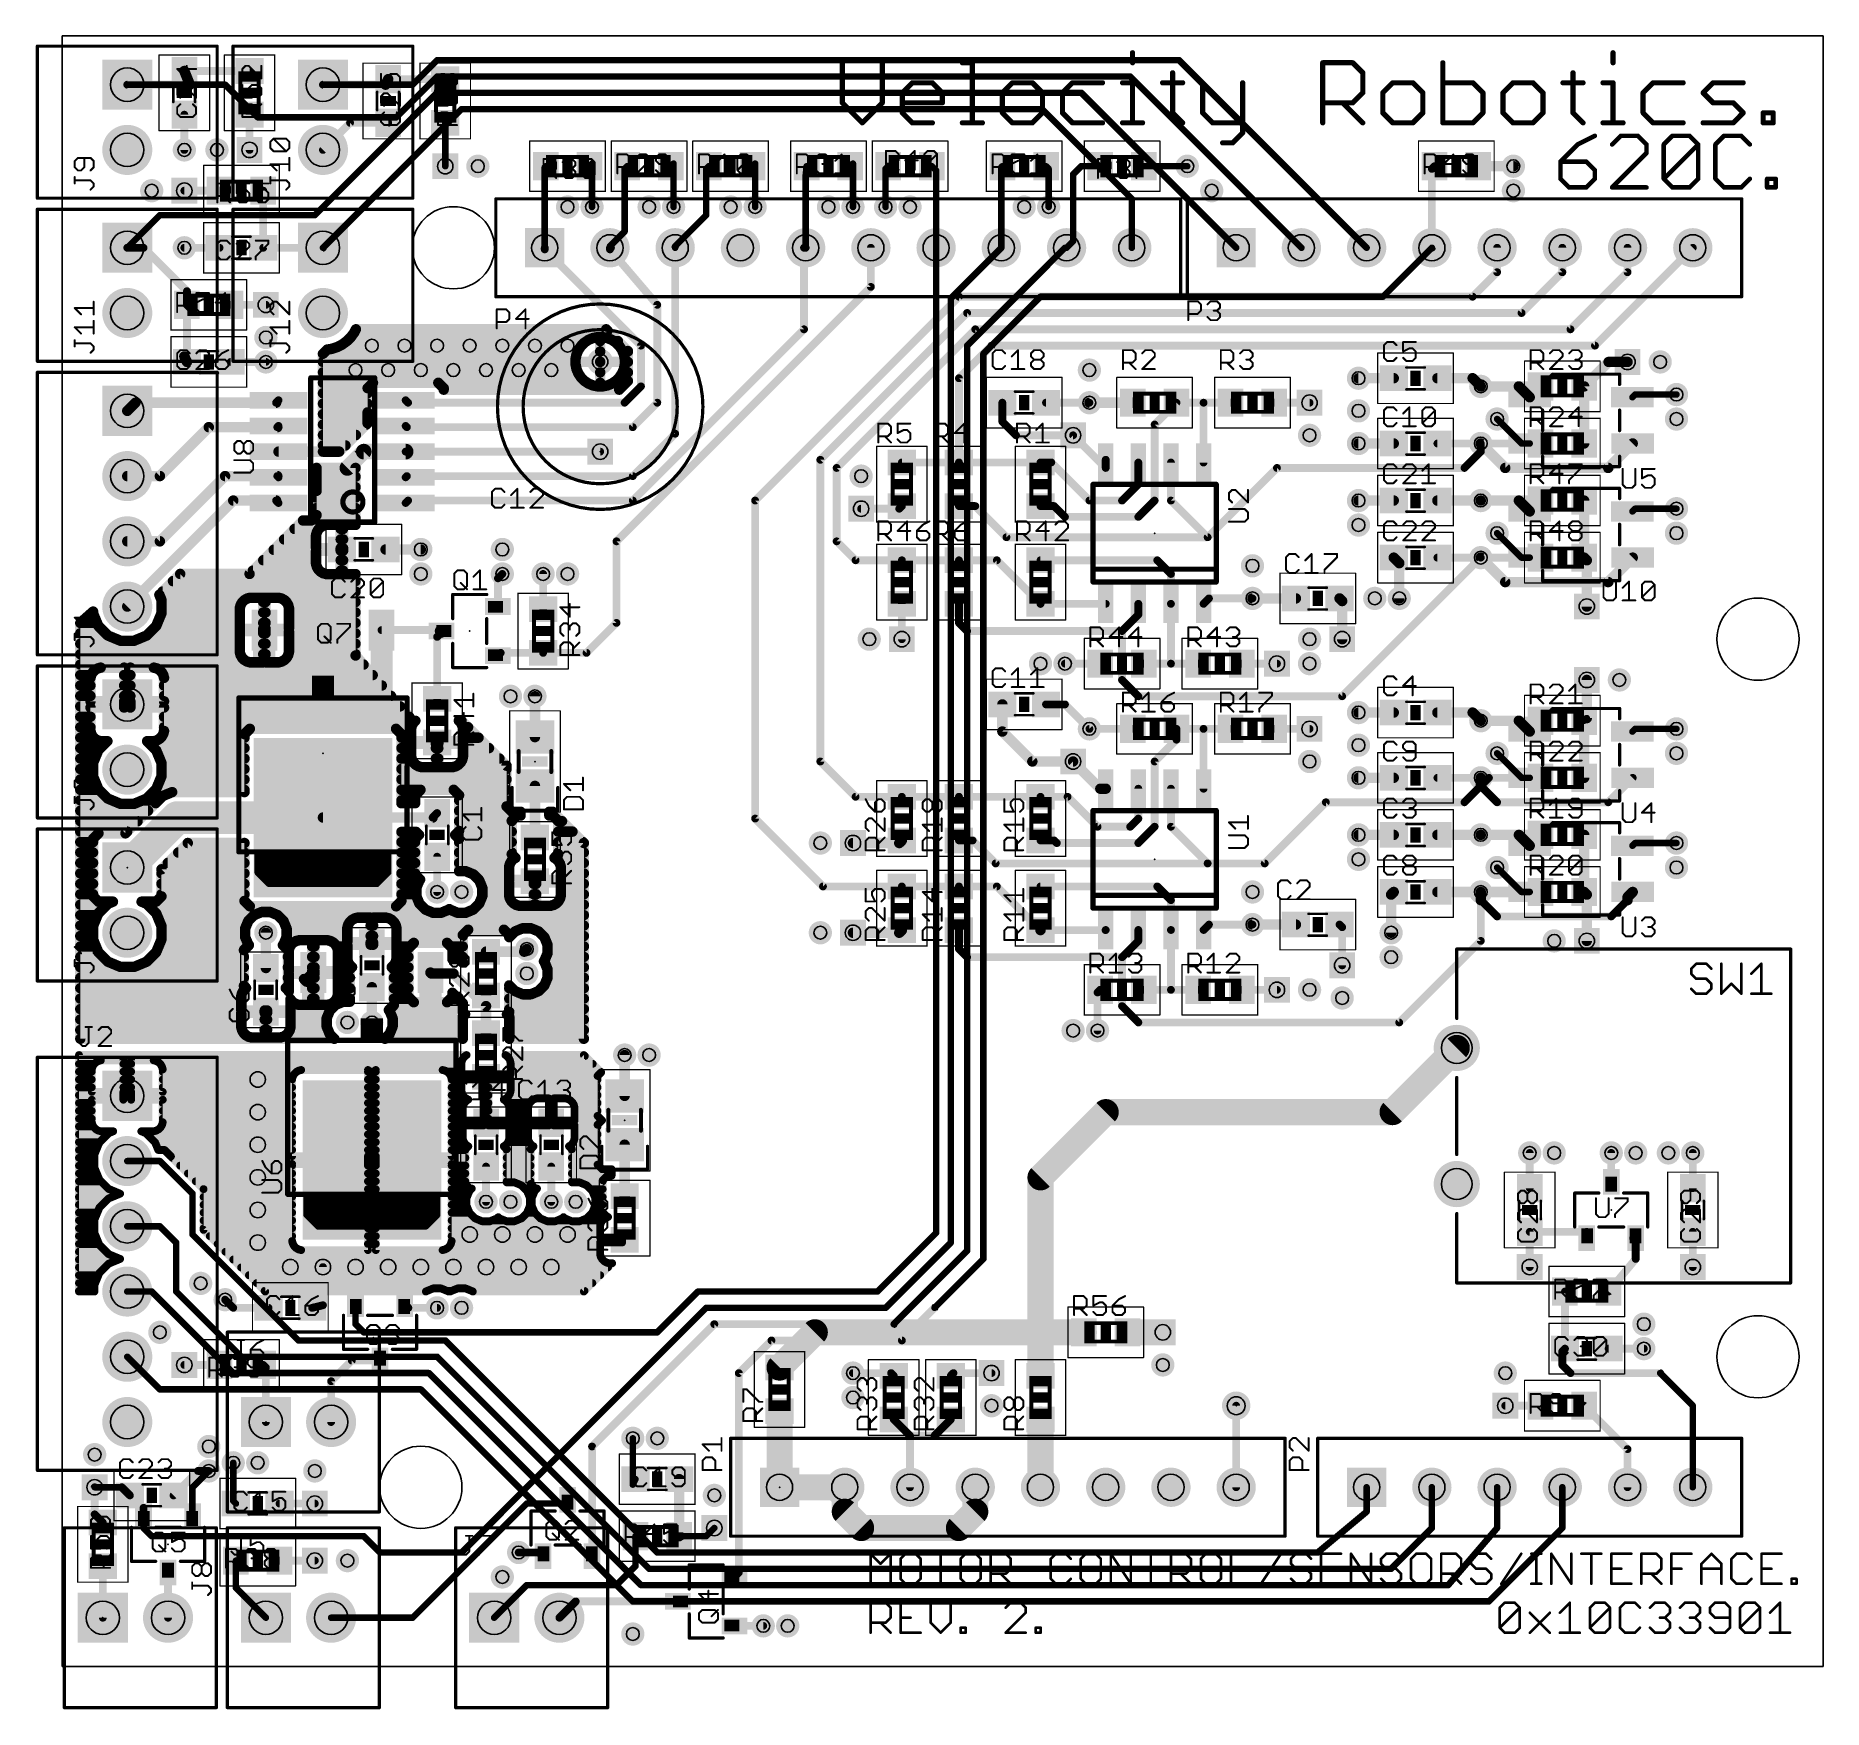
# Model space of a CAD drawing. Extents: x -1 to 68.6, y -1.7 to 63.5.
import ezdxf

# ---------------------------------------------------------------- set-up
doc = ezdxf.new("R2010")
doc.units = 0
for name, color, linetype in [('1', 22, 'CONTINUOUS'), ('16', 175, 'CONTINUOUS'), ('17', 82, 'CONTINUOUS'), ('18', 82, 'CONTINUOUS'), ('20', 7, 'CONTINUOUS'), ('21', 253, 'CONTINUOUS'), ('22', 253, 'CONTINUOUS'), ('23', 7, 'CONTINUOUS'), ('24', 7, 'CONTINUOUS'), ('25', 253, 'CONTINUOUS'), ('31', 253, 'CONTINUOUS'), ('32', 253, 'CONTINUOUS'), ('35', 253, 'CONTINUOUS'), ('36', 253, 'CONTINUOUS'), ('39', 22, 'CONTINUOUS'), ('40', 175, 'CONTINUOUS'), ('44', 253, 'CONTINUOUS'), ('48', 253, 'CONTINUOUS'), ('51', 253, 'CONTINUOUS'), ('52', 253, 'CONTINUOUS')]:
    doc.layers.add(name, color=color, linetype=linetype)

# ---------------------------------------------------------------- blocks, each defined once
blk = doc.blocks.new('RECT')
blk.add_solid([(-0.5, -0.5), (0.5, -0.5), (-0.5, 0.5), (0.5, 0.5)])
blk = doc.blocks.new('SQUAREP')
blk.add_solid([(-0.5, -0.5), (0.5, -0.5), (-0.5, 0.5), (0.5, 0.5)])
blk = doc.blocks.new('ROUNDP')
at = {"const_width": 0.5}
blk.add_lwpolyline([(0, -0.25, 1), (0, 0.25, 1), (0, -0.25)], format="xyb", dxfattribs=at)
blk = doc.blocks.new('ROUNDV')
at = {"const_width": 0.5}
blk.add_lwpolyline([(0, -0.25, 1), (0, 0.25, 1), (0, -0.25)], format="xyb", dxfattribs=at)
blk = doc.blocks.new('SQUAREV')
blk.add_solid([(-0.5, -0.5), (0.5, -0.5), (-0.5, 0.5), (0.5, 0.5)])

msp = doc.modelspace()

# ---------------------------------------------------------------- linework, layer by layer
at = {"layer": '1'}
for points, const_width in [([(14.605, 62.5475), (13.6525, 61.595)], 0.254), ([(43.4975, 62.5475), (14.605, 62.5475)], 0.254), ([(50.8, 55.245), (43.4975, 62.5475)], 0.254), ([(14.605, 61.9125), (13.0175, 60.325)], 0.254), ([(41.5925, 61.9125), (14.605, 61.9125)], 0.254), ([(48.26, 55.245), (41.5925, 61.9125)], 0.254), ([(6.35, 61.595), (2.54, 61.595)], 0.254), ([(7.62, 60.325), (6.35, 61.595)], 0.254), ([(14.605, 61.2775), (9.8425, 56.515)], 0.254), ([(13.6525, 61.595), (10.16, 61.595)], 0.254), ([(39.6875, 61.2775), (14.605, 61.2775)], 0.254), ([(45.72, 55.245), (39.6875, 61.2775)], 0.254), ([(15.5575, 60.6425), (10.16, 55.245)], 0.254), ([(38.1635, 60.6425), (15.5575, 60.6425)], 0.254), ([(38.1635, 60.6425), (41.656, 57.15)], 0.254), ([(13.0175, 60.325), (7.62, 60.325)], 0.254), ([(41.656, 57.15), (41.656, 55.245)], 0.254), ([(3.81, 56.515), (2.54, 55.245)], 0.254), ([(9.8425, 56.515), (3.81, 56.515)], 0.254), ([(18.796, 55.1815), (18.796, 55.245)], 0.3048), ([(22.5425, 51.435), (18.796, 55.1815)], 0.3048), ([(21.336, 55.1815), (21.336, 55.245)], 0.3048), ([(23.1775, 53.0225), (21.336, 55.1815)], 0.3048), ([(23.876, 48.006), (23.876, 55.245)], 0.3048), ([(28.8925, 52.07), (28.8925, 55.245)], 0.3048), ([(28.8925, 55.245), (28.956, 55.245)], 0.3048), ([(31.496, 53.721), (31.496, 55.245)], 0.3048), ([(55.88, 54.2925), (55.88, 55.245)], 0.3048), ([(58.42, 54.2925), (58.42, 55.245)], 0.3048), ([(63.5, 55.245), (59.69, 51.435)], 0.3048), ([(60.96, 54.2925), (60.96, 55.245)], 0.3048), ([(55.88, 54.2925), (54.9275, 53.34)], 0.3048), ([(58.42, 54.2925), (56.8325, 52.705)], 0.3048), ([(60.96, 54.2925), (58.7375, 52.07)], 0.3048), ([(21.59, 43.815), (31.496, 53.721)], 0.3048), ([(23.1775, 49.2125), (23.1775, 53.0225)], 0.3048), ([(34.925, 53.34), (26.9875, 45.4025)], 0.3048), ([(54.9275, 53.34), (34.925, 53.34)], 0.3048), ([(11.3849, 51.9544), (11.4438, 52.07)], 0.4064), ([(11.418, 52.0192), (21.2399, 52.0192)], 0.4064), ([(11.4438, 52.07), (21.1891, 52.07)], 0.4064), ([(21.1891, 52.07), (22.0345, 51.2246)], 0.4064), ([(22.225, 45.4025), (28.8925, 52.07)], 0.3048), ([(35.2425, 52.705), (29.5275, 46.99)], 0.3048), ([(35.56, 52.07), (30.1625, 46.6725)], 0.3048), ([(56.8325, 52.705), (35.2425, 52.705)], 0.3048), ([(58.7375, 52.07), (35.56, 52.07)], 0.3048), ([(10.3233, 51.2808), (10.4954, 51.3081)], 0.4064), ([(10.4954, 51.3081), (10.7098, 51.3777)], 0.4064), ([(10.7098, 51.3777), (10.9106, 51.4801)], 0.4064), ([(10.9106, 51.4801), (11.093, 51.6126)], 0.4064), ([(11.093, 51.6126), (11.2524, 51.772)], 0.4064), ([(11.0932, 51.6128), (20.4315, 51.6128)], 0.4064), ([(11.2524, 51.772), (11.3849, 51.9544)], 0.4064), ([(20.209, 51.4197), (20.1039, 51.2624)], 0.4064), ([(20.3428, 51.5535), (20.209, 51.4197)], 0.4064), ([(20.5001, 51.6586), (20.3428, 51.5535)], 0.4064), ([(20.6749, 51.731), (20.5001, 51.6586)], 0.4064), ([(20.8604, 51.7679), (20.6749, 51.731)], 0.4064), ([(20.955, 51.7679), (20.8604, 51.7679)], 0.4064), ([(20.955, 51.7679), (20.955, 50.8075)], 0.4064), ([(20.955, 50.8075), (20.955, 51.7679)], 0.4064), ([(21.0496, 51.7679), (20.955, 51.7679)], 0.4064), ([(20.955, 51.6128), (20.955, 51.6128)], 0.4064), ([(21.2351, 51.731), (21.0496, 51.7679)], 0.4064), ([(21.4099, 51.6586), (21.2351, 51.731)], 0.4064), ([(21.5672, 51.5535), (21.4099, 51.6586)], 0.4064), ([(21.4785, 51.6128), (21.6463, 51.6128)], 0.4064), ([(21.701, 51.4197), (21.5672, 51.5535)], 0.4064), ([(21.8061, 51.2624), (21.701, 51.4197)], 0.4064), ([(22.5425, 49.8475), (22.5425, 51.435)], 0.3048), ([(36.195, 51.435), (34.925, 50.165)], 0.3048), ([(59.69, 51.435), (36.195, 51.435)], 0.3048), ([(10.16, 51.1175), (10.3233, 51.2808)], 0.4064), ([(10.16, 47.3075), (10.16, 51.1175)], 0.4064), ([(10.16, 50.8), (19.9946, 50.8)], 0.4064), ([(10.2489, 51.2064), (20.0807, 51.2064)], 0.4064), ([(20.0315, 51.0876), (19.9946, 50.9021)], 0.4064), ([(19.9946, 50.9021), (19.9946, 50.8075)], 0.4064), ([(19.9946, 50.8075), (20.955, 50.8075)], 0.4064), ([(20.955, 50.8075), (19.9946, 50.8075)], 0.4064), ([(19.9946, 50.8075), (19.9946, 50.7129)], 0.4064), ([(19.9946, 50.7129), (20.0315, 50.5274)], 0.4064), ([(20.1039, 51.2624), (20.0315, 51.0876)], 0.4064), ([(20.955, 51.2064), (20.955, 51.2064)], 0.4064), ([(20.955, 50.8075), (20.955, 50.8075)], 0.4064), ([(20.955, 50.8075), (20.955, 50.8075)], 0.4064), ([(20.955, 49.8471), (20.955, 50.8075)], 0.4064), ([(20.955, 50.8075), (20.955, 50.8075)], 0.4064), ([(20.955, 50.8075), (20.955, 49.8471)], 0.4064), ([(21.9154, 50.8075), (20.955, 50.8075)], 0.4064), ([(20.955, 50.8075), (20.955, 50.8075)], 0.4064), ([(20.955, 50.8075), (21.9154, 50.8075)], 0.4064), ([(20.955, 50.8), (20.955, 50.8)], 0.4064), ([(21.8785, 51.0876), (21.8061, 51.2624)], 0.4064), ([(21.8293, 51.2064), (22.0345, 51.2064)], 0.4064), ([(21.9154, 50.9021), (21.8785, 51.0876)], 0.4064), ([(21.8785, 50.5274), (21.9154, 50.7129)], 0.4064), ([(21.9154, 50.8075), (21.9154, 50.9021)], 0.4064), ([(21.9154, 50.7129), (21.9154, 50.8075)], 0.4064), ([(21.9154, 50.8), (22.0345, 50.8)], 0.4064), ([(22.0345, 51.2246), (22.0345, 50.0579)], 0.4064), ([(59.27, 49.8475), (60.2225, 50.8)], 0.4064), ([(60.2225, 50.8), (60.96, 50.8)], 0.4064), ([(10.16, 50.3936), (20.0869, 50.3936)], 0.4064), ([(10.16, 49.9872), (12.1068, 49.9872)], 0.4064), ([(12.1077, 49.9881), (11.8994, 49.7798)], 0.4064), ([(14.6523, 49.9881), (12.1077, 49.9881)], 0.4064), ([(14.8606, 49.7798), (14.6523, 49.9881)], 0.4064), ([(14.6532, 49.9872), (20.454, 49.9872)], 0.4064), ([(20.0315, 50.5274), (20.1039, 50.3526)], 0.4064), ([(20.1039, 50.3526), (20.209, 50.1953)], 0.4064), ([(20.209, 50.1953), (20.3428, 50.0615)], 0.4064), ([(20.3428, 50.0615), (20.5001, 49.9564)], 0.4064), ([(20.5001, 49.9564), (20.6749, 49.884)], 0.4064), ([(20.955, 50.3936), (20.955, 50.3936)], 0.4064), ([(20.955, 49.9872), (20.955, 49.9872)], 0.4064), ([(21.2351, 49.884), (21.4099, 49.9564)], 0.4064), ([(21.4099, 49.9564), (21.5672, 50.0615)], 0.4064), ([(21.456, 49.9872), (21.9638, 49.9872)], 0.4064), ([(21.5672, 50.0615), (21.701, 50.1953)], 0.4064), ([(22.0345, 50.0579), (21.6971, 49.7205)], 0.4064), ([(21.701, 50.1953), (21.8061, 50.3526)], 0.4064), ([(21.8061, 50.3526), (21.8785, 50.5274)], 0.4064), ([(21.8231, 50.3936), (22.0345, 50.3936)], 0.4064), ([(34.925, 50.165), (34.925, 46.8875)], 0.3048), ([(51.855, 50.165), (50.4825, 50.165)], 0.4064), ([(53.555, 50.165), (54.9275, 50.165)], 0.4064), ([(54.9275, 50.165), (55.245, 49.8475)], 0.4064), ([(8.43, 49.3075), (8.335, 49.2125)], 0.3048), ([(10.16, 49.5808), (11.8994, 49.5808)], 0.4064), ([(11.8994, 49.7798), (11.8994, 48.8352)], 0.4064), ([(13.38, 49.3075), (13.475, 49.2125)], 0.3048), ([(14.8606, 49.7205), (14.8606, 49.7798)], 0.4064), ([(21.6971, 49.7205), (14.8606, 49.7205)], 0.4064), ([(20.6749, 49.884), (20.8604, 49.8471)], 0.4064), ([(20.8604, 49.8471), (20.955, 49.8471)], 0.4064), ([(20.955, 49.8471), (21.0496, 49.8471)], 0.4064), ([(21.0496, 49.8471), (21.2351, 49.884)], 0.4064), ([(21.9075, 49.2125), (22.5425, 49.8475)], 0.3048), ([(57.57, 49.8475), (55.245, 49.8475)], 0.4064), ([(59.27, 49.8475), (59.27, 47.625)], 0.4064), ([(2.8575, 49.2125), (2.54, 48.895)], 0.4064), ([(8.335, 49.2125), (2.8575, 49.2125)], 0.4064), ([(10.16, 49.1744), (11.8994, 49.1744)], 0.4064), ([(10.16, 48.768), (11.8994, 48.768)], 0.4064), ([(11.8994, 48.8352), (11.9271, 48.8075)], 0.4064), ([(11.9271, 48.8075), (11.8994, 48.7798)], 0.4064), ([(11.8994, 48.7798), (11.8994, 48.4119)], 0.4064), ([(13.475, 49.2125), (21.9075, 49.2125)], 0.3048), ([(22.225, 48.26), (23.1775, 49.2125)], 0.3048), ([(36.615, 48.475), (36.615, 49.2125)], 0.3048), ([(40.005, 49.2125), (38.315, 49.2125)], 0.3048), ([(41.695, 49.2125), (40.005, 49.2125)], 0.4064), ([(43.395, 49.2125), (42.545, 48.3625)], 0.3048), ([(44.45, 49.2125), (43.395, 49.2125)], 0.3048), ([(45.505, 49.2125), (44.45, 49.2125)], 0.3048), ([(44.45, 46.8825), (44.45, 49.2125)], 0.3048), ([(47.205, 49.2125), (48.5775, 49.2125)], 0.3048), ([(5.715, 48.26), (3.81, 46.355)], 0.4064), ([(8.3825, 48.26), (5.715, 48.26)], 0.4064), ([(8.43, 48.3075), (8.3825, 48.26)], 0.3048), ([(10.16, 48.3616), (11.8491, 48.3616)], 0.4064), ([(10.16, 47.9552), (11.4427, 47.9552)], 0.4064), ([(11.8994, 48.4119), (10.795, 47.3075)], 0.4064), ([(13.38, 48.3075), (13.4275, 48.26)], 0.3048), ([(13.4275, 48.26), (22.225, 48.26)], 0.3048), ([(22.225, 46.355), (23.876, 48.006)], 0.3048), ([(37.1475, 47.9425), (36.615, 48.475)], 0.3048), ([(39.37, 47.9425), (37.1475, 47.9425)], 0.3048), ([(39.37, 47.9425), (40.64, 46.6725)], 0.3048), ([(42.545, 48.3625), (42.545, 45.4025)], 0.3048), ([(8.43, 47.3075), (10.16, 47.3075)], 0.4064), ([(10.16, 47.5488), (11.0363, 47.5488)], 0.4064), ([(10.795, 47.3075), (10.16, 47.3075)], 0.4064), ([(11.7475, 47.3075), (11.1125, 46.6725)], 0.6096), ([(13.38, 47.3075), (11.7475, 47.3075)], 0.6096), ([(13.38, 47.3075), (20.955, 47.3075)], 0.3048), ([(51.855, 47.625), (50.4825, 47.625)], 0.4064), ([(53.555, 47.625), (55.245, 47.625)], 0.3048), ([(54.61, 46.6725), (55.245, 47.3075)], 0.3048), ([(55.245, 47.625), (57.57, 47.625)], 0.3048), ([(55.245, 47.3075), (55.245, 47.625)], 0.3048), ([(9.9106, 45.8352), (9.9106, 46.6725)], 0.4064), ([(9.9106, 46.6725), (11.43, 46.6725)], 0.4064), ([(11.43, 46.6725), (11.43, 44.4547)], 0.4064), ([(29.5275, 46.99), (29.5275, 35.2425)], 0.3048), ([(30.1625, 46.6725), (30.1625, 43.815)], 0.3048), ([(34.925, 46.8875), (32.7025, 46.8875)], 0.3048), ([(34.925, 46.8875), (38.1, 46.8875)], 0.3048), ([(38.52, 46.8875), (38.1, 46.8875)], 0.3048), ([(40.005, 45.4025), (38.52, 46.8875)], 0.3048), ([(40.64, 46.99), (40.64, 46.8825)], 0.3048), ([(40.64, 46.6725), (40.64, 46.8825)], 0.3048), ([(41.91, 46.8825), (41.91, 46.0375)], 0.3048), ([(43.18, 46.8825), (43.18, 45.4025)], 0.3048), ([(44.6088, 43.9738), (47.3075, 46.6725)], 0.3048), ([(47.3075, 46.6725), (54.61, 46.6725)], 0.3048), ([(3.81, 46.355), (2.54, 46.355)], 0.4064), ([(6.35, 46.355), (3.81, 43.815)], 0.4064), ([(8.3825, 46.355), (6.35, 46.355)], 0.4064), ([(8.43, 46.3075), (8.3825, 46.355)], 0.3048), ([(9.8829, 45.8075), (9.9106, 45.8352)], 0.4064), ([(9.9106, 45.7798), (9.8829, 45.8075)], 0.4064), ([(9.9106, 46.3296), (11.43, 46.3296)], 0.4064), ([(9.9106, 45.9232), (11.43, 45.9232)], 0.4064), ([(9.9106, 44.8352), (9.9106, 45.7798)], 0.4064), ([(13.38, 46.3075), (13.4275, 46.355)], 0.3048), ([(13.4275, 46.355), (22.225, 46.355)], 0.3048), ([(41.91, 46.0375), (41.275, 45.4025)], 0.3048), ([(6.6675, 45.4025), (2.54, 41.275)], 0.4064), ([(8.335, 45.4025), (6.6675, 45.4025)], 0.4064), ([(8.43, 45.3075), (8.335, 45.4025)], 0.3048), ([(9.9106, 45.5168), (11.43, 45.5168)], 0.4064), ([(9.9106, 45.1104), (11.43, 45.1104)], 0.4064), ([(13.38, 45.3075), (13.475, 45.4025)], 0.3048), ([(13.475, 45.4025), (22.225, 45.4025)], 0.3048), ([(26.9875, 45.4025), (26.9875, 33.02)], 0.3048), ([(32.7025, 45.1875), (32.6, 45.085)], 0.3048), ([(35.56, 45.1875), (34.925, 45.1875)], 0.3048), ([(36.7737, 43.9738), (35.56, 45.1875)], 0.3048), ([(38.6325, 45.1875), (38.1, 45.1875)], 0.3048), ([(39.0525, 44.7675), (38.6325, 45.1875)], 0.3048), ([(41.275, 45.4025), (40.005, 45.4025)], 0.3048), ([(42.545, 45.4025), (41.91, 44.7675)], 0.3048), ([(43.18, 45.4025), (44.6088, 43.9738)], 0.3048), ([(51.855, 45.4025), (50.4825, 45.4025)], 0.4064), ([(53.555, 45.4025), (55.245, 45.4025)], 0.4064), ([(57.57, 45.4025), (55.245, 45.4025)], 0.4064), ([(59.27, 43.18), (59.27, 45.4025)], 0.4064), ([(7.3025, 42.545), (9.3844, 44.6269)], 0.4064), ([(9.3844, 44.6269), (9.7023, 44.6269)], 0.4064), ([(9.7023, 44.6269), (9.9106, 44.8352)], 0.4064), ([(9.7794, 44.704), (11.43, 44.704)], 0.4064), ([(10.0668, 44.3634), (9.9816, 44.2782)], 0.4064), ([(10.171, 44.4235), (10.0668, 44.3634)], 0.4064), ([(10.2873, 44.4547), (10.171, 44.4235)], 0.4064), ([(10.8507, 44.4547), (10.2873, 44.4547)], 0.4064), ([(10.8507, 43.5443), (10.8507, 44.4547)], 0.4064), ([(11.43, 44.4547), (10.9443, 44.4547)], 0.4064), ([(10.9443, 44.4547), (10.9443, 43.5443)], 0.4064), ([(32.6, 45.085), (31.115, 45.085)], 0.3048), ([(41.91, 44.7675), (39.0525, 44.7675)], 0.3048), ([(3.81, 43.815), (2.54, 43.815)], 0.4064), ([(8.6487, 43.8912), (9.8903, 43.8912)], 0.4064), ([(9.0551, 44.2976), (10.001, 44.2976)], 0.4064), ([(9.9215, 44.174), (9.8903, 44.0577)], 0.4064), ([(9.8903, 44.0577), (9.8903, 43.5443)], 0.4064), ([(9.9816, 44.2782), (9.9215, 44.174)], 0.4064), ([(10.8507, 44.2976), (10.9443, 44.2976)], 0.4064), ([(10.8507, 43.8912), (10.9443, 43.8912)], 0.4064), ([(21.59, 43.815), (21.59, 40.64)], 0.3048), ([(30.1625, 43.815), (30.9, 43.0775)], 0.3048), ([(36.7737, 43.9738), (44.6088, 43.9738)], 0.3048), ([(7.8359, 43.0784), (9.8903, 43.0784)], 0.4064), ([(8.2423, 43.4848), (10.8507, 43.4848)], 0.4064), ([(9.8903, 43.5443), (10.8507, 43.5443)], 0.4064), ([(10.8507, 43.4507), (9.8903, 43.4507)], 0.4064), ([(9.8903, 43.4507), (9.8903, 42.9373)], 0.4064), ([(10.9443, 43.5443), (10.8507, 43.5443)], 0.4064), ([(10.8507, 43.5443), (10.8507, 43.4507)], 0.4064), ([(10.8507, 42.5403), (10.8507, 43.4507)], 0.4064), ([(10.8507, 43.4507), (10.9443, 43.4507)], 0.4064), ([(10.8507, 43.0784), (10.9443, 43.0784)], 0.4064), ([(10.9443, 43.4507), (10.9443, 42.5403)], 0.4064), ([(12.5975, 43.4975), (13.97, 43.4975)], 0.4064), ([(30.9, 43.0775), (32.7025, 43.0775)], 0.3048), ([(32.7025, 43.0775), (34.925, 43.0775)], 0.3048), ([(36.4, 43.0775), (34.925, 43.0775)], 0.3048), ([(38.1, 41.3775), (36.4, 43.0775)], 0.3048), ([(42.6475, 43.0775), (38.1, 43.0775)], 0.3048), ([(43.18, 42.545), (42.6475, 43.0775)], 0.3048), ([(49.8475, 37.7825), (55.245, 43.18)], 0.3048), ([(51.855, 43.18), (52.07, 42.965)], 0.4064), ([(52.07, 42.965), (52.07, 41.5925)], 0.4064), ([(53.555, 43.18), (55.245, 43.18)], 0.3048), ([(57.57, 43.18), (55.245, 43.18)], 0.3048), ([(59.27, 43.18), (59.3725, 43.0775)], 0.4064), ([(59.3725, 43.0775), (59.3725, 41.275)], 0.4064), ([(3.7899, 41.7346), (4.6003, 42.545)], 0.4064), ([(4.3209, 42.2656), (11.43, 42.2656)], 0.4064), ([(4.6003, 42.545), (7.3025, 42.545)], 0.4064), ([(7.4295, 42.672), (10.0264, 42.672)], 0.4064), ([(9.8903, 42.9373), (9.9215, 42.821)], 0.4064), ([(9.9215, 42.821), (9.9816, 42.7168)], 0.4064), ([(9.9816, 42.7168), (10.0668, 42.6316)], 0.4064), ([(10.0668, 42.6316), (10.171, 42.5715)], 0.4064), ([(10.171, 42.5715), (10.2873, 42.5403)], 0.4064), ([(10.2873, 42.5403), (10.8507, 42.5403)], 0.4064), ([(10.8507, 42.672), (10.9443, 42.672)], 0.4064), ([(10.9443, 42.5403), (11.43, 42.5403)], 0.4064), ([(11.43, 42.5403), (11.43, 39.37)], 0.4064), ([(17.145, 42.545), (16.975, 42.375)], 0.3048), ([(16.975, 42.375), (16.975, 41.2775)], 0.3048), ([(18.7325, 41.1725), (18.7325, 42.545)], 0.3048), ([(43.18, 42.545), (43.18, 41.3825)], 0.3048), ([(3.8706, 41.5397), (3.7899, 41.7346)], 0.4064), ([(3.9145, 41.8592), (11.43, 41.8592)], 0.4064), ([(7.2035, 41.586), (7.0993, 41.5259)], 0.4064), ([(7.3198, 41.6172), (7.2035, 41.586)], 0.4064), ([(7.8332, 41.6172), (7.3198, 41.6172)], 0.4064), ([(7.8332, 40.4068), (7.8332, 41.6172)], 0.4064), ([(8.4402, 41.6172), (7.9268, 41.6172)], 0.4064), ([(7.9268, 41.6172), (7.9268, 40.4068)], 0.4064), ([(8.5565, 41.586), (8.4402, 41.6172)], 0.4064), ([(8.6607, 41.5259), (8.5565, 41.586)], 0.4064), ([(48.045, 41.5925), (46.355, 41.5925)], 0.4064), ([(49.745, 41.5925), (49.8475, 41.49)], 0.4064), ([(0.7112, 40.6372), (1.2094, 41.08)], 0.4064), ([(1.1716, 41.0464), (1.2094, 41.0464)], 0.4064), ([(1.2094, 41.08), (1.2094, 41.0103)], 0.4064), ([(1.2094, 41.0103), (1.412, 40.5213)], 0.4064), ([(3.668, 40.5213), (3.8706, 41.0103)], 0.4064), ([(3.8706, 41.0103), (3.8706, 41.5397)], 0.4064), ([(3.8706, 41.4528), (7.0262, 41.4528)], 0.4064), ([(3.8706, 41.0464), (6.9228, 41.0464)], 0.4064), ([(6.954, 41.3365), (6.9228, 41.2202)], 0.4064), ([(6.9228, 41.2202), (6.9228, 40.4068)], 0.4064), ([(7.0141, 41.4407), (6.954, 41.3365)], 0.4064), ([(7.0993, 41.5259), (7.0141, 41.4407)], 0.4064), ([(7.8332, 41.4528), (7.9268, 41.4528)], 0.4064), ([(7.8332, 41.0464), (7.9268, 41.0464)], 0.4064), ([(8.7459, 41.4407), (8.6607, 41.5259)], 0.4064), ([(8.7338, 41.4528), (11.43, 41.4528)], 0.4064), ([(8.806, 41.3365), (8.7459, 41.4407)], 0.4064), ([(8.8372, 41.2202), (8.806, 41.3365)], 0.4064), ([(8.8372, 40.4068), (8.8372, 41.2202)], 0.4064), ([(8.8372, 41.0464), (11.43, 41.0464)], 0.4064), ([(32.7025, 41.3775), (32.7025, 40.005)], 0.3048), ([(34.925, 41.3775), (34.925, 40.64)], 0.3048), ([(38.1, 41.3775), (38.105, 41.3825)], 0.3048), ([(38.105, 41.3825), (40.64, 41.3825)], 0.3048), ([(41.275, 40.3225), (41.91, 40.9575)], 0.3048), ([(41.91, 40.9575), (41.91, 41.3825)], 0.3048), ([(43.18, 39.0525), (43.18, 41.3825)], 0.3048), ([(44.45, 41.3825), (44.66, 41.5925)], 0.3048), ([(44.66, 41.5925), (46.355, 41.5925)], 0.3048), ([(49.8475, 41.49), (49.8475, 40.005)], 0.4064), ([(0.7112, 24.4475), (0.7112, 40.6372)], 0.4064), ([(0.7112, 40.2336), (1.6996, 40.2336)], 0.4064), ([(0.7144, 40.64), (1.3628, 40.64)], 0.4064), ([(1.412, 40.5213), (1.7863, 40.147)], 0.4064), ([(3.2937, 40.147), (3.668, 40.5213)], 0.4064), ([(3.3803, 40.2336), (6.9228, 40.2336)], 0.4064), ([(3.7172, 40.64), (6.9228, 40.64)], 0.4064), ([(6.9228, 40.4068), (7.8332, 40.4068)], 0.4064), ([(7.8332, 40.3132), (6.9228, 40.3132)], 0.4064), ([(6.9228, 40.3132), (6.9228, 39.4998)], 0.4064), ([(7.8332, 40.64), (7.9268, 40.64)], 0.4064), ([(7.9268, 40.4068), (7.8332, 40.4068)], 0.4064), ([(7.8332, 40.4068), (7.8332, 40.3132)], 0.4064), ([(7.8332, 39.1028), (7.8332, 40.3132)], 0.4064), ([(7.8332, 40.3132), (7.9268, 40.3132)], 0.4064), ([(7.8332, 40.2336), (7.9268, 40.2336)], 0.4064), ([(7.9268, 40.3132), (7.9268, 40.4068)], 0.4064), ([(7.9268, 40.4068), (8.8372, 40.4068)], 0.4064), ([(7.9268, 40.3132), (7.9268, 39.1028)], 0.4064), ([(8.8372, 40.3132), (7.9268, 40.3132)], 0.4064), ([(8.8372, 40.64), (11.43, 40.64)], 0.4064), ([(8.8372, 39.4998), (8.8372, 40.3132)], 0.4064), ([(8.8372, 40.2336), (11.43, 40.2336)], 0.4064), ([(14.68, 40.36), (12.44, 40.36)], 0.3048), ([(14.775, 40.265), (14.605, 40.095)], 0.3048), ([(14.775, 40.265), (14.7175, 40.3225)], 0.4064), ([(14.7175, 40.3225), (14.68, 40.36)], 0.3048), ([(14.775, 40.265), (14.775, 40.3225)], 0.4064), ([(21.59, 40.64), (20.4225, 39.4725)], 0.3048), ([(34.925, 40.64), (35.2425, 40.3225)], 0.3048), ([(35.2425, 40.3225), (41.275, 40.3225)], 0.3048), ([(41.275, 38.4175), (41.275, 40.3225)], 0.3048), ([(0.7112, 39.8272), (6.9228, 39.8272)], 0.4064), ([(1.7863, 40.147), (2.2753, 39.9444)], 0.4064), ([(2.2753, 39.9444), (2.8047, 39.9444)], 0.4064), ([(2.8047, 39.9444), (3.2937, 40.147)], 0.4064), ([(6.9228, 39.4998), (6.954, 39.3835)], 0.4064), ([(7.8332, 39.8272), (7.9268, 39.8272)], 0.4064), ([(8.806, 39.3835), (8.8372, 39.4998)], 0.4064), ([(8.8372, 39.8272), (11.43, 39.8272)], 0.4064), ([(14.605, 40.095), (14.605, 37.68)], 0.3048), ([(0.7112, 39.4208), (6.944, 39.4208)], 0.4064), ([(0.7112, 39.0144), (11.7412, 39.0144)], 0.4064), ([(1.2843, 38.8058), (1.1991, 38.7207)], 0.4064), ([(1.3885, 38.866), (1.2843, 38.8058)], 0.4064), ([(1.5048, 38.8972), (1.3885, 38.866)], 0.4064), ([(2.4182, 38.8972), (1.5048, 38.8972)], 0.4064), ([(2.4182, 37.5868), (2.4182, 38.8972)], 0.4064), ([(2.6618, 38.8972), (2.6618, 37.5868)], 0.4064), ([(3.5752, 38.8972), (2.6618, 38.8972)], 0.4064), ([(3.6915, 38.866), (3.5752, 38.8972)], 0.4064), ([(3.7957, 38.8058), (3.6915, 38.866)], 0.4064), ([(3.8809, 38.7207), (3.7957, 38.8058)], 0.4064), ([(6.954, 39.3835), (7.0141, 39.2793)], 0.4064), ([(7.0141, 39.2793), (7.0993, 39.1941)], 0.4064), ([(7.0993, 39.1941), (7.2035, 39.134)], 0.4064), ([(7.2035, 39.134), (7.3198, 39.1028)], 0.4064), ([(7.3198, 39.1028), (7.8332, 39.1028)], 0.4064), ([(7.8332, 39.4208), (7.9268, 39.4208)], 0.4064), ([(7.9268, 39.1028), (8.4402, 39.1028)], 0.4064), ([(8.4402, 39.1028), (8.5565, 39.134)], 0.4064), ([(8.5565, 39.134), (8.6607, 39.1941)], 0.4064), ([(8.6607, 39.1941), (8.7459, 39.2793)], 0.4064), ([(8.7459, 39.2793), (8.806, 39.3835)], 0.4064), ([(8.816, 39.4208), (11.43, 39.4208)], 0.4064), ([(11.43, 39.37), (13.6525, 36.83)], 0.4064), ([(16.975, 39.3675), (17.08, 39.4725)], 0.3048), ([(17.08, 39.4725), (18.7325, 39.4725)], 0.3048), ([(20.4225, 39.4725), (18.7325, 39.4725)], 0.3048), ([(40.425, 39.0525), (39.0525, 39.0525)], 0.3048), ([(42.125, 39.0525), (43.18, 39.0525)], 0.3048), ([(44.235, 39.0525), (43.18, 39.0525)], 0.3048), ([(47.3075, 39.0525), (45.935, 39.0525)], 0.3048), ([(0.7112, 38.608), (1.1367, 38.608)], 0.4064), ([(0.7112, 38.2016), (1.1078, 38.2016)], 0.4064), ([(1.139, 38.6165), (1.1078, 38.5002)], 0.4064), ([(1.1078, 38.5002), (1.1078, 37.5868)], 0.4064), ([(1.1991, 38.7207), (1.139, 38.6165)], 0.4064), ([(2.4182, 38.608), (2.6618, 38.608)], 0.4064), ([(2.4182, 38.2016), (2.6618, 38.2016)], 0.4064), ([(3.941, 38.6165), (3.8809, 38.7207)], 0.4064), ([(3.9722, 38.5002), (3.941, 38.6165)], 0.4064), ([(3.9433, 38.608), (12.0968, 38.608)], 0.4064), ([(3.9722, 37.5868), (3.9722, 38.5002)], 0.4064), ([(3.9722, 38.2016), (12.4524, 38.2016)], 0.4064), ([(41.91, 37.7825), (41.275, 38.4175)], 0.3048), ([(59.3725, 36.9325), (59.3725, 38.4175)], 0.4064), ([(0.7112, 37.7952), (1.1078, 37.7952)], 0.4064), ([(0.7112, 37.3888), (2.4182, 37.3888)], 0.4064), ([(1.1078, 37.5868), (2.4182, 37.5868)], 0.4064), ([(2.4182, 37.7952), (2.6618, 37.7952)], 0.4064), ([(2.6618, 37.5868), (2.4182, 37.5868)], 0.4064), ([(2.4182, 37.5868), (2.4182, 37.3432)], 0.4064), ([(2.6618, 37.3432), (2.6618, 37.5868)], 0.4064), ([(2.6618, 37.5868), (3.9722, 37.5868)], 0.4064), ([(2.6618, 37.3888), (13.1636, 37.3888)], 0.4064), ([(3.9722, 37.7952), (12.8079, 37.7952)], 0.4064), ([(18.415, 36.1925), (18.415, 37.7825)], 0.4064), ([(36.615, 37.465), (36.615, 36.41)], 0.4064), ([(38.315, 37.465), (39.0525, 37.465)], 0.3048), ([(39.0525, 37.465), (40.005, 36.5125)], 0.3048), ([(49.8475, 37.7825), (41.91, 37.7825)], 0.3048), ([(0.7112, 36.9824), (1.1078, 36.9824)], 0.4064), ([(2.4182, 37.3432), (1.1078, 37.3432)], 0.4064), ([(1.1078, 37.3432), (1.1078, 36.4298)], 0.4064), ([(3.9722, 37.3432), (2.6618, 37.3432)], 0.4064), ([(3.9722, 36.4298), (3.9722, 37.3432)], 0.4064), ([(3.9722, 36.9824), (13.5191, 36.9824)], 0.4064), ([(13.6891, 36.7607), (13.629, 36.6565)], 0.4064), ([(13.6525, 36.83), (13.7584, 36.83)], 0.4064), ([(13.7584, 36.83), (13.6891, 36.7607)], 0.4064), ([(15.5209, 36.7607), (15.4516, 36.83)], 0.4064), ([(15.4516, 36.83), (15.5575, 36.83)], 0.4064), ([(15.581, 36.6565), (15.5209, 36.7607)], 0.4064), ([(15.5575, 36.83), (17.3094, 35.0781)], 0.4064), ([(51.855, 37.1475), (50.4825, 37.1475)], 0.4064), ([(53.555, 37.1475), (54.9275, 37.1475)], 0.4064), ([(54.9275, 37.1475), (55.245, 36.83)], 0.4064), ([(57.57, 36.83), (55.245, 36.83)], 0.3048), ([(59.27, 36.83), (59.27, 34.6075)], 0.4064), ([(59.27, 36.83), (59.3725, 36.9325)], 0.254), ([(0.7112, 36.576), (1.1078, 36.576)], 0.4064), ([(0.7112, 36.1696), (1.2388, 36.1696)], 0.4064), ([(1.1078, 36.4298), (1.139, 36.3135)], 0.4064), ([(1.139, 36.3135), (1.1991, 36.2093)], 0.4064), ([(1.1991, 36.2093), (1.2843, 36.1241)], 0.4064), ([(1.2843, 36.1241), (1.3885, 36.064)], 0.4064), ([(1.3885, 36.064), (1.5048, 36.0328)], 0.4064), ([(1.7661, 36.0328), (1.412, 35.6787)], 0.4064), ([(1.5048, 36.0328), (1.7661, 36.0328)], 0.4064), ([(3.668, 35.6787), (3.3139, 36.0328)], 0.4064), ([(3.3139, 36.0328), (3.5752, 36.0328)], 0.4064), ([(3.5752, 36.0328), (3.6915, 36.064)], 0.4064), ([(3.6915, 36.064), (3.7957, 36.1241)], 0.4064), ([(3.7957, 36.1241), (3.8809, 36.2093)], 0.4064), ([(3.8412, 36.1696), (7.1044, 36.1696)], 0.4064), ([(3.8809, 36.2093), (3.941, 36.3135)], 0.4064), ([(3.941, 36.3135), (3.9722, 36.4298)], 0.4064), ([(3.9722, 36.576), (13.6074, 36.576)], 0.4064), ([(7.3127, 36.5156), (7.1044, 36.3073)], 0.4064), ([(7.1044, 36.3073), (7.1044, 34.0506)], 0.4064), ([(13.0073, 36.5156), (7.3127, 36.5156)], 0.4064), ([(13.2156, 36.3073), (13.0073, 36.5156)], 0.4064), ([(13.2156, 33.6188), (13.2156, 36.3073)], 0.4064), ([(13.2156, 36.1696), (13.5978, 36.1696)], 0.4064), ([(13.629, 36.6565), (13.5978, 36.5402)], 0.4064), ([(13.5978, 36.5402), (13.5978, 36.0268)], 0.4064), ([(13.5978, 36.0268), (14.5582, 36.0268)], 0.4064), ([(14.5582, 36.0268), (14.5582, 35.9332)], 0.4064), ([(14.6518, 35.9332), (14.6518, 36.0268)], 0.4064), ([(14.6518, 36.0268), (15.6122, 36.0268)], 0.4064), ([(15.6122, 36.5402), (15.581, 36.6565)], 0.4064), ([(15.6026, 36.576), (15.8115, 36.576)], 0.4064), ([(15.6122, 36.0268), (15.6122, 36.5402)], 0.4064), ([(15.6122, 36.1696), (16.2179, 36.1696)], 0.4064), ([(36.615, 36.41), (37.7825, 35.2425)], 0.4064), ([(40.005, 36.5125), (41.695, 36.5125)], 0.3048), ([(42.545, 35.2425), (43.395, 36.0925)], 0.3048), ([(43.18, 36.5125), (43.395, 36.5125)], 0.3048), ([(44.45, 36.5125), (43.395, 36.5125)], 0.3048), ([(43.395, 36.0925), (43.395, 36.5125)], 0.3048), ([(45.505, 36.5125), (44.45, 36.5125)], 0.3048), ([(44.45, 34.1825), (44.45, 36.5125)], 0.3048), ([(48.5775, 36.5125), (47.205, 36.5125)], 0.3048), ([(0.7112, 35.7632), (1.4965, 35.7632)], 0.4064), ([(0.7112, 35.3568), (1.2786, 35.3568)], 0.4064), ([(1.412, 35.6787), (1.2094, 35.1897)], 0.4064), ([(3.5835, 35.7632), (7.1044, 35.7632)], 0.4064), ([(3.8706, 35.1897), (3.668, 35.6787)], 0.4064), ([(3.8014, 35.3568), (7.1044, 35.3568)], 0.4064), ([(13.2156, 35.7632), (13.5978, 35.7632)], 0.4064), ([(13.2156, 35.3568), (13.6147, 35.3568)], 0.4064), ([(14.5582, 35.9332), (13.5978, 35.9332)], 0.4064), ([(13.5978, 35.9332), (13.5978, 35.4198)], 0.4064), ([(13.5978, 35.4198), (13.629, 35.3035)], 0.4064), ([(13.629, 35.3035), (13.6891, 35.1993)], 0.4064), ([(14.5582, 35.0228), (14.5582, 35.9332)], 0.4064), ([(14.5582, 35.9332), (14.6518, 35.9332)], 0.4064), ([(14.5582, 35.7632), (14.6518, 35.7632)], 0.4064), ([(14.5582, 35.3568), (14.6518, 35.3568)], 0.4064), ([(14.6518, 35.9332), (14.6518, 35.0228)], 0.4064), ([(15.6122, 35.9332), (14.6518, 35.9332)], 0.4064), ([(15.5209, 35.1993), (15.581, 35.3035)], 0.4064), ([(15.581, 35.3035), (15.6122, 35.4198)], 0.4064), ([(15.5953, 35.3568), (17.0307, 35.3568)], 0.4064), ([(15.6122, 35.4198), (15.6122, 35.9332)], 0.4064), ([(15.6122, 35.7632), (16.6243, 35.7632)], 0.4064), ([(0.7112, 34.9504), (1.2094, 34.9504)], 0.4064), ([(1.2094, 35.1897), (1.2094, 34.6603)], 0.4064), ([(1.2094, 34.6603), (1.412, 34.1713)], 0.4064), ([(3.668, 34.1713), (3.8706, 34.6603)], 0.4064), ([(3.8706, 34.6603), (3.8706, 35.1897)], 0.4064), ([(3.8706, 34.9504), (7.1044, 34.9504)], 0.4064), ([(13.2156, 34.9504), (17.3094, 34.9504)], 0.4064), ([(13.6891, 35.1993), (13.7743, 35.1141)], 0.4064), ([(13.7743, 35.1141), (13.8785, 35.054)], 0.4064), ([(13.8785, 35.054), (13.9948, 35.0228)], 0.4064), ([(13.9948, 35.0228), (14.5582, 35.0228)], 0.4064), ([(14.6518, 35.0228), (15.2152, 35.0228)], 0.4064), ([(15.2152, 35.0228), (15.3315, 35.054)], 0.4064), ([(15.3315, 35.054), (15.4357, 35.1141)], 0.4064), ([(15.4357, 35.1141), (15.5209, 35.1993)], 0.4064), ([(17.3094, 35.0781), (17.3094, 33.4952)], 0.4064), ([(29.5275, 35.2425), (30.9, 33.87)], 0.3048), ([(37.7825, 35.2425), (39.37, 35.2425)], 0.4064), ([(39.37, 35.2425), (40.43, 34.1825)], 0.4064), ([(42.545, 32.7025), (42.545, 35.2425)], 0.3048), ([(51.855, 34.6075), (50.4825, 34.6075)], 0.4064), ([(0.7112, 34.544), (1.2576, 34.544)], 0.4064), ([(0.7112, 34.1376), (1.4456, 34.1376)], 0.4064), ([(1.412, 34.1713), (1.7863, 33.797)], 0.4064), ([(3.2937, 33.797), (3.668, 34.1713)], 0.4064), ([(3.6343, 34.1376), (7.1044, 34.1376)], 0.4064), ([(3.8224, 34.544), (7.1044, 34.544)], 0.4064), ([(4.288, 34.0506), (3.9239, 33.8998)], 0.4064), ([(7.1044, 34.0506), (4.288, 34.0506)], 0.4064), ([(13.2156, 34.544), (17.3094, 34.544)], 0.4064), ([(13.2156, 34.1376), (13.9547, 34.1376)], 0.4064), ([(13.9577, 34.1406), (13.7494, 33.9323)], 0.4064), ([(13.7494, 33.9323), (13.7494, 33.6188)], 0.4064), ([(15.2523, 34.1406), (13.9577, 34.1406)], 0.4064), ([(15.4606, 33.9323), (15.2523, 34.1406)], 0.4064), ([(15.2553, 34.1376), (17.3094, 34.1376)], 0.4064), ([(15.4606, 32.5377), (15.4606, 33.9323)], 0.4064), ([(18.415, 34.2925), (18.415, 32.2825)], 0.4064), ([(40.43, 34.1825), (40.64, 34.1825)], 0.4064), ([(41.91, 33.02), (41.91, 34.1825)], 0.3048), ([(43.18, 34.1825), (43.18, 32.7025)], 0.3048), ([(53.555, 34.6075), (55.245, 34.6075)], 0.3048), ([(54.61, 33.655), (55.245, 34.29)], 0.3048), ([(55.245, 34.6075), (57.57, 34.6075)], 0.3048), ([(55.245, 34.29), (55.245, 34.6075)], 0.3048), ([(0.7112, 33.7312), (1.9451, 33.7312)], 0.4064), ([(0.7112, 33.3248), (3.3489, 33.3248)], 0.4064), ([(1.7863, 33.797), (2.2753, 33.5944)], 0.4064), ([(2.54, 31.115), (4.485, 33.06)], 1.27), ([(2.2753, 33.5944), (2.8047, 33.5944)], 0.4064), ([(3.6452, 33.6211), (2.4697, 32.4456)], 0.4064), ([(2.8047, 33.5944), (3.2937, 33.797)], 0.4064), ([(3.1349, 33.7312), (3.7553, 33.7312)], 0.4064), ([(3.9239, 33.8998), (3.6452, 33.6211)], 0.4064), ([(4.485, 33.06), (10.16, 33.06)], 1.27), ([(13.2156, 33.7312), (13.7494, 33.7312)], 0.4064), ([(13.7494, 33.6188), (13.2156, 33.6188)], 0.4064), ([(15.4606, 33.7312), (17.3094, 33.7312)], 0.4064), ([(15.4606, 33.3248), (17.4798, 33.3248)], 0.4064), ([(17.3094, 33.4952), (17.5177, 33.2869)], 0.4064), ([(17.5177, 33.2869), (17.8562, 33.2869)], 0.4064), ([(17.8562, 33.2869), (17.8562, 33.1381)], 0.4064), ([(18.9738, 33.1381), (18.9738, 33.2869)], 0.4064), ([(18.9738, 33.2869), (19.1006, 33.2869)], 0.4064), ([(19.1006, 33.2869), (20.32, 32.0675)], 0.4064), ([(30.9, 33.87), (32.7025, 33.87)], 0.3048), ([(34.925, 33.87), (32.7025, 33.87)], 0.3048), ([(34.925, 33.87), (38.1, 33.87)], 0.3048), ([(39.155, 33.87), (38.1, 33.87)], 0.3048), ([(39.155, 33.87), (40.3225, 32.7025)], 0.3048), ([(46.8313, 31.2738), (49.2125, 33.655)], 0.3048), ([(49.2125, 33.655), (54.61, 33.655)], 0.3048), ([(0.7112, 32.9184), (2.9425, 32.9184)], 0.4064), ([(0.7112, 32.512), (2.5361, 32.512)], 0.4064), ([(14.43, 33.06), (10.16, 33.06)], 0.4064), ([(14.605, 33.235), (14.43, 33.06)], 0.3048), ([(15.3079, 32.385), (15.4606, 32.5377)], 0.4064), ([(15.4349, 32.512), (17.5094, 32.512)], 0.4064), ([(15.4606, 32.9184), (17.5094, 32.9184)], 0.4064), ([(17.7177, 33.1381), (17.5094, 32.9298)], 0.4064), ([(17.5094, 32.9298), (17.5094, 31.6352)], 0.4064), ([(17.8562, 33.1381), (17.7177, 33.1381)], 0.4064), ([(19.1123, 33.1381), (18.9738, 33.1381)], 0.4064), ([(19.3206, 32.9298), (19.1123, 33.1381)], 0.4064), ([(19.3206, 31.6352), (19.3206, 32.9298)], 0.4064), ([(19.3206, 32.9184), (19.4691, 32.9184)], 0.4064), ([(19.3206, 32.512), (19.8755, 32.512)], 0.4064), ([(26.9875, 33.02), (29.63, 30.3775)], 0.3048), ([(40.3225, 32.7025), (41.5925, 32.7025)], 0.3048), ([(41.5925, 32.7025), (41.91, 33.02)], 0.3048), ([(42.545, 32.7025), (41.91, 32.0675)], 0.3048), ([(43.18, 32.7025), (44.6088, 31.2738)], 0.3048), ([(0.7112, 32.1056), (1.2094, 32.1056)], 0.4064), ([(1.4177, 32.4456), (1.2094, 32.2373)], 0.4064), ([(1.2094, 32.2373), (1.2094, 29.9927)], 0.4064), ([(2.4697, 32.4456), (1.4177, 32.4456)], 0.4064), ([(3.8706, 31.0447), (4.8953, 32.0694)], 0.4064), ([(4.8953, 32.0694), (7.1044, 32.0694)], 0.4064), ([(7.1044, 32.0694), (7.1044, 29.8127)], 0.4064), ([(13.2156, 29.8127), (13.2156, 32.5012)], 0.4064), ([(13.2156, 32.5012), (13.7859, 32.5012)], 0.4064), ([(13.2156, 32.1056), (13.7494, 32.1056)], 0.4064), ([(13.9021, 32.385), (13.7494, 32.2323)], 0.4064), ([(13.7494, 32.2323), (13.7494, 30.8377)], 0.4064), ([(13.7859, 32.5012), (13.9021, 32.385)], 0.4064), ([(15.4606, 32.2323), (15.3079, 32.385)], 0.4064), ([(15.4606, 30.9713), (15.4606, 32.2323)], 0.4064), ([(15.4606, 32.1056), (17.5094, 32.1056)], 0.4064), ([(19.3206, 32.1056), (20.2819, 32.1056)], 0.4064), ([(20.32, 32.0675), (20.32, 24.4475)], 0.4064), ([(32.6, 32.0675), (30.7975, 32.0675)], 0.4064), ([(32.7025, 32.17), (32.6, 32.0675)], 0.4064), ([(35.4575, 32.17), (34.925, 32.17)], 0.3048), ([(36.3538, 31.2738), (35.4575, 32.17)], 0.3048), ([(38.6325, 32.17), (38.1, 32.17)], 0.3048), ([(38.735, 32.0675), (38.6325, 32.17)], 0.3048), ([(41.91, 32.0675), (38.735, 32.0675)], 0.3048), ([(51.855, 32.385), (50.4825, 32.385)], 0.4064), ([(53.555, 32.385), (55.245, 32.385)], 0.4064), ([(55.245, 32.385), (57.57, 32.385)], 0.4064), ([(59.27, 32.385), (59.27, 30.1625)], 0.4064), ([(0.7112, 31.6992), (1.2094, 31.6992)], 0.4064), ([(0.7112, 31.2928), (1.2094, 31.2928)], 0.4064), ([(4.1187, 31.2928), (7.1044, 31.2928)], 0.4064), ([(4.5251, 31.6992), (7.1044, 31.6992)], 0.4064), ([(13.2156, 31.6992), (13.7494, 31.6992)], 0.4064), ([(13.2156, 31.2928), (13.7494, 31.2928)], 0.4064), ([(14.605, 30.1625), (14.605, 31.535)], 0.3048), ([(15.4606, 31.6992), (17.5094, 31.6992)], 0.4064), ([(15.4606, 31.2928), (17.4585, 31.2928)], 0.4064), ([(17.439, 31.259), (17.4078, 31.1427)], 0.4064), ([(17.4078, 31.1427), (17.4078, 30.6293)], 0.4064), ([(17.4991, 31.3632), (17.439, 31.259)], 0.4064), ([(17.5843, 31.4484), (17.4991, 31.3632)], 0.4064), ([(17.5094, 31.6352), (17.6553, 31.4893)], 0.4064), ([(17.6553, 31.4893), (17.5843, 31.4484)], 0.4064), ([(19.1747, 31.4893), (19.3206, 31.6352)], 0.4064), ([(19.2457, 31.4484), (19.1747, 31.4893)], 0.4064), ([(19.3309, 31.3632), (19.2457, 31.4484)], 0.4064), ([(19.3206, 31.6992), (20.32, 31.6992)], 0.4064), ([(19.391, 31.259), (19.3309, 31.3632)], 0.4064), ([(19.3715, 31.2928), (20.32, 31.2928)], 0.4064), ([(19.4222, 31.1427), (19.391, 31.259)], 0.4064), ([(19.4222, 30.6293), (19.4222, 31.1427)], 0.4064), ([(44.6088, 31.2738), (36.3538, 31.2738)], 0.3048), ([(46.8313, 31.2738), (44.6088, 31.2738)], 0.3048), ([(0.7112, 30.8864), (1.2094, 30.8864)], 0.4064), ([(0.7112, 30.48), (1.2094, 30.48)], 0.4064), ([(3.8706, 29.9927), (3.8706, 31.0447)], 0.4064), ([(3.8706, 30.8864), (7.1044, 30.8864)], 0.4064), ([(3.8706, 30.48), (7.1044, 30.48)], 0.4064), ([(13.2156, 30.8864), (13.7494, 30.8864)], 0.4064), ([(13.2156, 30.48), (13.8611, 30.48)], 0.4064), ([(13.7494, 30.8377), (13.9429, 30.6442)], 0.4064), ([(13.9193, 30.6206), (13.7962, 30.3234)], 0.4064), ([(13.9429, 30.6442), (13.9193, 30.6206)], 0.4064), ([(15.7184, 30.9713), (15.4606, 30.9713)], 0.4064), ([(16.0156, 30.8482), (15.7184, 30.9713)], 0.4064), ([(15.9233, 30.8864), (17.4078, 30.8864)], 0.4064), ([(16.2432, 30.6206), (16.0156, 30.8482)], 0.4064), ([(16.3663, 30.3234), (16.2432, 30.6206)], 0.4064), ([(16.3014, 30.48), (17.4078, 30.48)], 0.4064), ([(17.4078, 30.6293), (18.3682, 30.6293)], 0.4064), ([(18.3682, 30.5357), (17.4078, 30.5357)], 0.4064), ([(17.4078, 30.5357), (17.4078, 30.0223)], 0.4064), ([(18.3682, 30.6293), (18.3682, 30.5357)], 0.4064), ([(18.3682, 29.6253), (18.3682, 30.5357)], 0.4064), ([(18.3682, 30.5357), (18.4618, 30.5357)], 0.4064), ([(18.3682, 30.48), (18.4618, 30.48)], 0.4064), ([(18.4618, 30.5357), (18.4618, 30.6293)], 0.4064), ([(18.4618, 30.6293), (19.4222, 30.6293)], 0.4064), ([(18.4618, 30.5357), (18.4618, 29.6253)], 0.4064), ([(19.4222, 30.5357), (18.4618, 30.5357)], 0.4064), ([(19.4222, 30.8864), (20.32, 30.8864)], 0.4064), ([(19.4222, 30.0223), (19.4222, 30.5357)], 0.4064), ([(19.4222, 30.48), (20.32, 30.48)], 0.4064), ([(0.7112, 30.0736), (1.2094, 30.0736)], 0.4064), ([(1.2094, 29.9927), (1.4177, 29.7844)], 0.4064), ([(1.4177, 29.7844), (1.9827, 29.7844)], 0.4064), ([(1.9827, 29.7844), (1.7863, 29.703)], 0.4064), ([(3.2937, 29.703), (3.0973, 29.7844)], 0.4064), ([(3.0973, 29.7844), (3.6623, 29.7844)], 0.4064), ([(3.6623, 29.7844), (3.8706, 29.9927)], 0.4064), ([(3.8706, 30.0736), (7.1044, 30.0736)], 0.4064), ([(7.1044, 29.8127), (7.3127, 29.6044)], 0.4064), ([(13.0073, 29.6044), (13.2156, 29.8127)], 0.4064), ([(13.2156, 30.0736), (13.7962, 30.0736)], 0.4064), ([(13.7962, 30.3234), (13.7962, 30.0016)], 0.4064), ([(13.7962, 30.0016), (13.9193, 29.7044)], 0.4064), ([(16.2432, 29.7044), (16.3663, 30.0016)], 0.4064), ([(16.3663, 30.0016), (16.3663, 30.3234)], 0.4064), ([(16.3663, 30.0736), (17.4078, 30.0736)], 0.4064), ([(17.4078, 30.0223), (17.439, 29.906)], 0.4064), ([(17.439, 29.906), (17.4991, 29.8018)], 0.4064), ([(17.4991, 29.8018), (17.5843, 29.7166)], 0.4064), ([(18.3682, 30.0736), (18.4618, 30.0736)], 0.4064), ([(19.2457, 29.7166), (19.3309, 29.8018)], 0.4064), ([(19.3309, 29.8018), (19.391, 29.906)], 0.4064), ([(19.391, 29.906), (19.4222, 30.0223)], 0.4064), ([(19.4222, 30.0736), (20.32, 30.0736)], 0.4064), ([(29.63, 30.3775), (32.7025, 30.3775)], 0.3048), ([(34.925, 30.3775), (32.7025, 30.3775)], 0.3048), ([(36.4, 30.3775), (34.925, 30.3775)], 0.3048), ([(38.1, 28.6775), (36.4, 30.3775)], 0.3048), ([(42.6475, 30.3775), (38.1, 30.3775)], 0.3048), ([(43.18, 29.845), (42.6475, 30.3775)], 0.3048), ([(43.18, 29.845), (43.18, 28.6825)], 0.3048), ([(51.855, 30.1625), (51.7525, 30.06)], 0.4064), ([(51.7525, 30.06), (51.7525, 28.575)], 0.4064), ([(53.555, 30.1625), (55.245, 30.1625)], 0.4064), ([(57.57, 30.1625), (55.245, 30.1625)], 0.4064), ([(55.245, 28.2575), (55.245, 30.1625)], 0.3048), ([(59.27, 30.1625), (59.3725, 30.06)], 0.4064), ([(59.3725, 30.06), (59.3725, 28.2575)], 0.4064), ([(0.7112, 29.6672), (1.7505, 29.6672)], 0.4064), ([(0.7112, 29.2608), (1.3838, 29.2608)], 0.4064), ([(1.412, 29.3287), (1.2094, 28.8397)], 0.4064), ([(1.7863, 29.703), (1.412, 29.3287)], 0.4064), ([(3.668, 29.3287), (3.2937, 29.703)], 0.4064), ([(3.3295, 29.6672), (7.2499, 29.6672)], 0.4064), ([(3.8706, 28.8397), (3.668, 29.3287)], 0.4064), ([(3.6962, 29.2608), (7.4797, 29.2608)], 0.4064), ([(7.2518, 29.0331), (7.1287, 28.7359)], 0.4064), ([(7.4794, 29.2607), (7.2518, 29.0331)], 0.4064), ([(7.3127, 29.6044), (13.0073, 29.6044)], 0.4064), ([(7.7766, 29.3838), (7.4794, 29.2607)], 0.4064), ([(8.0984, 29.3838), (7.7766, 29.3838)], 0.4064), ([(8.3956, 29.2607), (8.0984, 29.3838)], 0.4064), ([(8.3953, 29.2608), (20.32, 29.2608)], 0.4064), ([(8.6232, 29.0331), (8.3956, 29.2607)], 0.4064), ([(8.7463, 28.7359), (8.6232, 29.0331)], 0.4064), ([(11.2843, 29.0709), (11.1991, 28.9857)], 0.4064), ([(11.3885, 29.131), (11.2843, 29.0709)], 0.4064), ([(11.5048, 29.1622), (11.3885, 29.131)], 0.4064), ([(12.0182, 29.1622), (11.5048, 29.1622)], 0.4064), ([(12.0182, 28.2018), (12.0182, 29.1622)], 0.4064), ([(12.6252, 29.1622), (12.1118, 29.1622)], 0.4064), ([(12.1118, 29.1622), (12.1118, 28.2018)], 0.4064), ([(12.7415, 29.131), (12.6252, 29.1622)], 0.4064), ([(12.8457, 29.0709), (12.7415, 29.131)], 0.4064), ([(12.9309, 28.9857), (12.8457, 29.0709)], 0.4064), ([(13.0701, 29.6672), (13.9565, 29.6672)], 0.4064), ([(13.9193, 29.7044), (14.1469, 29.4768)], 0.4064), ([(14.1469, 29.4768), (14.4441, 29.3537)], 0.4064), ([(14.4441, 29.3537), (14.7659, 29.3537)], 0.4064), ([(14.7659, 29.3537), (15.0631, 29.4768)], 0.4064), ([(15.0631, 29.4768), (15.0812, 29.4949)], 0.4064), ([(15.0812, 29.4949), (15.0994, 29.4768)], 0.4064), ([(15.0994, 29.4768), (15.3966, 29.3537)], 0.4064), ([(15.3966, 29.3537), (15.7184, 29.3537)], 0.4064), ([(15.7184, 29.3537), (16.0156, 29.4768)], 0.4064), ([(16.0156, 29.4768), (16.2432, 29.7044)], 0.4064), ([(16.206, 29.6672), (17.6699, 29.6672)], 0.4064), ([(17.5843, 29.7166), (17.6885, 29.6565)], 0.4064), ([(17.6885, 29.6565), (17.8048, 29.6253)], 0.4064), ([(17.8048, 29.6253), (18.3682, 29.6253)], 0.4064), ([(18.3682, 29.6672), (18.4618, 29.6672)], 0.4064), ([(18.4618, 29.6253), (19.0252, 29.6253)], 0.4064), ([(19.0252, 29.6253), (19.1415, 29.6565)], 0.4064), ([(19.1415, 29.6565), (19.2457, 29.7166)], 0.4064), ([(19.1601, 29.6672), (20.32, 29.6672)], 0.4064), ([(0.7112, 28.8544), (1.2155, 28.8544)], 0.4064), ([(0.7112, 28.448), (1.2094, 28.448)], 0.4064), ([(1.2094, 28.8397), (1.2094, 28.3103)], 0.4064), ([(3.8645, 28.8544), (7.1778, 28.8544)], 0.4064), ([(3.8706, 28.3103), (3.8706, 28.8397)], 0.4064), ([(3.8706, 28.448), (7.1287, 28.448)], 0.4064), ([(7.1287, 28.7359), (7.1287, 28.4141)], 0.4064), ([(7.1287, 28.4141), (7.2518, 28.1169)], 0.4064), ([(7.9375, 27.2025), (7.9375, 28.575)], 0.4064), ([(8.6232, 28.1169), (8.7463, 28.4141)], 0.4064), ([(8.6972, 28.8544), (11.1317, 28.8544)], 0.4064), ([(8.7463, 28.4141), (8.7463, 28.7359)], 0.4064), ([(8.7463, 28.448), (11.1078, 28.448)], 0.4064), ([(11.139, 28.8815), (11.1078, 28.7652)], 0.4064), ([(11.1078, 28.7652), (11.1078, 28.2018)], 0.4064), ([(11.1991, 28.9857), (11.139, 28.8815)], 0.4064), ([(12.0182, 28.8544), (12.1118, 28.8544)], 0.4064), ([(12.0182, 28.448), (12.1118, 28.448)], 0.4064), ([(12.991, 28.8815), (12.9309, 28.9857)], 0.4064), ([(13.0222, 28.7652), (12.991, 28.8815)], 0.4064), ([(12.9983, 28.8544), (20.32, 28.8544)], 0.4064), ([(13.0222, 28.2018), (13.0222, 28.7652)], 0.4064), ([(13.0222, 28.448), (15.6044, 28.448)], 0.4064), ([(15.8127, 28.6931), (15.6044, 28.4848)], 0.4064), ([(15.6044, 28.4848), (15.6044, 27.4134)], 0.4064), ([(17.2073, 28.6931), (15.8127, 28.6931)], 0.4064), ([(17.4156, 28.4848), (17.2073, 28.6931)], 0.4064), ([(17.6394, 28.6257), (17.4156, 28.4019)], 0.4064), ([(17.4156, 28.4019), (17.4156, 28.4848)], 0.4064), ([(17.4156, 28.448), (17.4617, 28.448)], 0.4064), ([(17.9366, 28.7488), (17.6394, 28.6257)], 0.4064), ([(18.2584, 28.7488), (17.9366, 28.7488)], 0.4064), ([(18.5556, 28.6257), (18.2584, 28.7488)], 0.4064), ([(18.7832, 28.3981), (18.5556, 28.6257)], 0.4064), ([(18.7333, 28.448), (20.32, 28.448)], 0.4064), ([(18.9063, 28.1009), (18.7832, 28.3981)], 0.4064), ([(32.6, 28.575), (30.7975, 28.575)], 0.4064), ([(32.7025, 28.6775), (32.6, 28.575)], 0.4064), ([(34.925, 28.6775), (34.925, 27.94)], 0.3048), ([(38.1, 28.6775), (38.105, 28.6825)], 0.4064), ([(40.635, 28.6775), (38.1, 28.6775)], 0.3048), ([(40.64, 28.6825), (40.635, 28.6775)], 0.3048), ([(41.91, 28.2575), (41.91, 28.6825)], 0.3048), ([(43.18, 28.6825), (43.18, 26.3525)], 0.3048), ([(44.45, 28.6825), (44.66, 28.8925)], 0.3048), ([(44.66, 28.8925), (46.355, 28.8925)], 0.3048), ([(48.045, 28.8925), (46.355, 28.8925)], 0.4064), ([(49.745, 28.8925), (49.8475, 28.79)], 0.3048), ([(49.8475, 28.79), (49.8475, 27.305)], 0.3048), ([(0.7112, 28.0416), (1.3207, 28.0416)], 0.4064), ([(1.2094, 28.3103), (1.412, 27.8213)], 0.4064), ([(1.412, 27.8213), (1.7863, 27.447)], 0.4064), ([(3.2937, 27.447), (3.668, 27.8213)], 0.4064), ([(3.668, 27.8213), (3.8706, 28.3103)], 0.4064), ([(3.7593, 28.0416), (7.2237, 28.0416)], 0.4064), ([(7.2754, 28.0933), (7.0819, 27.8998)], 0.4064), ([(7.0819, 27.8998), (7.0819, 26.5052)], 0.4064), ([(7.2518, 28.1169), (7.2754, 28.0933)], 0.4064), ([(8.5996, 28.0933), (8.6232, 28.1169)], 0.4064), ([(8.7931, 27.8998), (8.5996, 28.0933)], 0.4064), ([(8.6513, 28.0416), (8.8821, 28.0416)], 0.4064), ([(8.7931, 26.5052), (8.7931, 27.8998)], 0.4064), ([(8.859, 28.0015), (8.8278, 27.8852)], 0.4064), ([(8.8278, 27.8852), (8.8278, 27.0718)], 0.4064), ([(8.9191, 28.1057), (8.859, 28.0015)], 0.4064), ([(9.0043, 28.1909), (8.9191, 28.1057)], 0.4064), ([(9.1085, 28.251), (9.0043, 28.1909)], 0.4064), ([(9.2248, 28.2822), (9.1085, 28.251)], 0.4064), ([(9.7382, 28.2822), (9.2248, 28.2822)], 0.4064), ([(9.7382, 27.0718), (9.7382, 28.2822)], 0.4064), ([(9.7382, 28.0416), (9.8318, 28.0416)], 0.4064), ([(10.3452, 28.2822), (9.8318, 28.2822)], 0.4064), ([(9.8318, 28.2822), (9.8318, 27.0718)], 0.4064), ([(10.4615, 28.251), (10.3452, 28.2822)], 0.4064), ([(10.5657, 28.1909), (10.4615, 28.251)], 0.4064), ([(10.6509, 28.1057), (10.5657, 28.1909)], 0.4064), ([(10.711, 28.0015), (10.6509, 28.1057)], 0.4064), ([(10.6879, 28.0416), (11.1078, 28.0416)], 0.4064), ([(10.7422, 27.8852), (10.711, 28.0015)], 0.4064), ([(10.7422, 27.0718), (10.7422, 27.8852)], 0.4064), ([(11.1078, 28.2018), (12.0182, 28.2018)], 0.4064), ([(12.0182, 28.1082), (11.1078, 28.1082)], 0.4064), ([(11.1078, 28.1082), (11.1078, 27.5448)], 0.4064), ([(12.1118, 28.2018), (12.0182, 28.2018)], 0.4064), ([(12.0182, 28.2018), (12.0182, 28.1082)], 0.4064), ([(12.1118, 28.1082), (12.1118, 28.2018)], 0.4064), ([(12.1118, 28.2018), (13.0222, 28.2018)], 0.4064), ([(13.0222, 28.1082), (12.1118, 28.1082)], 0.4064), ([(13.0222, 27.5448), (13.0222, 28.1082)], 0.4064), ([(13.0222, 28.0416), (13.5587, 28.0416)], 0.4064), ([(13.6977, 28.1806), (13.4894, 27.9723)], 0.4064), ([(13.4894, 27.9723), (13.4894, 26.0777)], 0.4064), ([(14.9923, 28.1806), (13.6977, 28.1806)], 0.4064), ([(15.2006, 27.9723), (14.9923, 28.1806)], 0.4064), ([(15.1313, 28.0416), (15.6044, 28.0416)], 0.4064), ([(15.2006, 27.5463), (15.2006, 27.9723)], 0.4064), ([(17.995, 27.8375), (16.51, 27.8375)], 0.4064), ([(18.0975, 27.94), (17.995, 27.8375)], 0.4064), ([(18.7832, 27.4819), (18.9063, 27.7791)], 0.4064), ([(18.9063, 27.7791), (18.9063, 28.1009)], 0.4064), ([(18.9063, 28.0416), (20.32, 28.0416)], 0.4064), ([(34.925, 27.94), (35.2425, 27.6225)], 0.3048), ([(41.275, 27.6225), (41.91, 28.2575)], 0.3048), ([(52.07, 25.0825), (55.245, 28.2575)], 0.3048), ([(0.7112, 27.6352), (1.598, 27.6352)], 0.4064), ([(0.7112, 27.2288), (7.0819, 27.2288)], 0.4064), ([(1.7863, 27.447), (2.2753, 27.2444)], 0.4064), ([(2.2753, 27.2444), (2.8047, 27.2444)], 0.4064), ([(2.8047, 27.2444), (3.2937, 27.447)], 0.4064), ([(3.482, 27.6352), (7.0819, 27.6352)], 0.4064), ([(8.7931, 27.6352), (8.8278, 27.6352)], 0.4064), ([(8.7931, 27.2288), (8.8278, 27.2288)], 0.4064), ([(8.8278, 27.0718), (9.7382, 27.0718)], 0.4064), ([(9.7382, 26.9782), (8.8278, 26.9782)], 0.4064), ([(8.8278, 26.9782), (8.8278, 26.2909)], 0.4064), ([(9.785, 27.025), (9.525, 26.765)], 0.4064), ([(9.7382, 27.6352), (9.8318, 27.6352)], 0.4064), ([(9.7382, 27.2288), (9.8318, 27.2288)], 0.4064), ([(9.8318, 27.0718), (9.7382, 27.0718)], 0.4064), ([(9.7382, 27.0718), (9.7382, 26.9782)], 0.4064), ([(9.7382, 25.7678), (9.7382, 26.9782)], 0.4064), ([(9.7382, 26.9782), (9.8318, 26.9782)], 0.4064), ([(9.8318, 26.9782), (9.8318, 27.0718)], 0.4064), ([(9.8318, 27.0718), (10.7422, 27.0718)], 0.4064), ([(9.8318, 26.9782), (9.8318, 25.7678)], 0.4064), ([(10.7422, 26.9782), (9.8318, 26.9782)], 0.4064), ([(10.7422, 27.6352), (11.1078, 27.6352)], 0.4064), ([(10.7422, 27.2288), (11.2859, 27.2288)], 0.4064), ([(10.7422, 26.1648), (10.7422, 26.9782)], 0.4064), ([(11.1078, 27.5448), (11.139, 27.4285)], 0.4064), ([(11.139, 27.4285), (11.1991, 27.3243)], 0.4064), ([(11.1991, 27.3243), (11.2843, 27.2391)], 0.4064), ([(11.2919, 27.2348), (11.2094, 27.1523)], 0.4064), ([(11.2094, 27.1523), (11.2094, 25.8913)], 0.4064), ([(11.2843, 27.2391), (11.2919, 27.2348)], 0.4064), ([(12.8381, 27.2348), (12.8457, 27.2391)], 0.4064), ([(12.9206, 27.1523), (12.8381, 27.2348)], 0.4064), ([(12.8441, 27.2288), (13.4894, 27.2288)], 0.4064), ([(12.8457, 27.2391), (12.9309, 27.3243)], 0.4064), ([(12.9206, 25.7577), (12.9206, 27.1523)], 0.4064), ([(12.9309, 27.3243), (12.991, 27.4285)], 0.4064), ([(12.991, 27.4285), (13.0222, 27.5448)], 0.4064), ([(13.0222, 27.6352), (13.4894, 27.6352)], 0.4064), ([(14.345, 27.025), (14.3825, 26.9875)], 0.4064), ([(14.3825, 26.9875), (15.24, 26.9875)], 0.4064), ([(15.2006, 27.6352), (15.6044, 27.6352)], 0.4064), ([(15.4715, 27.5463), (15.2006, 27.5463)], 0.4064), ([(15.24, 26.9875), (16.51, 25.7175)], 0.4064), ([(15.6044, 27.4134), (15.4715, 27.5463)], 0.4064), ([(18.7651, 27.4637), (18.7832, 27.4819)], 0.4064), ([(18.7832, 27.4456), (18.7651, 27.4637)], 0.4064), ([(18.9063, 27.1484), (18.7832, 27.4456)], 0.4064), ([(18.8467, 27.6352), (20.32, 27.6352)], 0.4064), ([(18.873, 27.2288), (20.32, 27.2288)], 0.4064), ([(18.9063, 26.8266), (18.9063, 27.1484)], 0.4064), ([(35.2425, 27.6225), (41.275, 27.6225)], 0.3048), ([(41.275, 27.6225), (41.275, 25.7175)], 0.3048), ([(0.7112, 26.8224), (7.0819, 26.8224)], 0.4064), ([(0.7112, 26.416), (7.1544, 26.416)], 0.4064), ([(7.0716, 26.3332), (7.0115, 26.229)], 0.4064), ([(7.1568, 26.4184), (7.0716, 26.3332)], 0.4064), ([(7.0819, 26.5052), (7.1644, 26.4227)], 0.4064), ([(7.1644, 26.4227), (7.1568, 26.4184)], 0.4064), ([(8.7106, 26.4227), (8.7931, 26.5052)], 0.4064), ([(8.7182, 26.4184), (8.7106, 26.4227)], 0.4064), ([(8.8034, 26.3332), (8.7182, 26.4184)], 0.4064), ([(8.7206, 26.416), (8.8278, 26.416)], 0.4064), ([(8.7931, 26.8224), (8.8278, 26.8224)], 0.4064), ([(8.8278, 26.2909), (8.8034, 26.3332)], 0.4064), ([(9.525, 26.67), (9.4225, 26.7725)], 0.4064), ([(9.525, 26.765), (9.525, 26.67)], 0.4064), ([(9.7382, 26.8224), (9.8318, 26.8224)], 0.4064), ([(9.7382, 26.416), (9.8318, 26.416)], 0.4064), ([(10.7422, 26.8224), (11.2094, 26.8224)], 0.4064), ([(10.7422, 26.416), (11.2094, 26.416)], 0.4064), ([(12.065, 25.0825), (12.065, 26.455)], 0.4064), ([(12.9206, 26.8224), (13.4894, 26.8224)], 0.4064), ([(12.9206, 26.416), (13.4894, 26.416)], 0.4064), ([(17.4156, 25.4902), (17.4156, 26.5256)], 0.4064), ([(17.4156, 26.5256), (17.6394, 26.3018)], 0.4064), ([(17.4156, 26.416), (17.5252, 26.416)], 0.4064), ([(17.6394, 26.3018), (17.9366, 26.1787)], 0.4064), ([(18.2584, 26.1787), (18.5556, 26.3018)], 0.4064), ([(18.5556, 26.3018), (18.7832, 26.5294)], 0.4064), ([(18.6698, 26.416), (20.32, 26.416)], 0.4064), ([(18.7832, 26.5294), (18.9063, 26.8266)], 0.4064), ([(18.9046, 26.8224), (20.32, 26.8224)], 0.4064), ([(40.425, 26.3525), (40.3225, 26.25)], 0.3048), ([(43.18, 26.3525), (42.125, 26.3525)], 0.3048), ([(44.235, 26.3525), (43.18, 26.3525)], 0.3048), ([(45.935, 26.3525), (47.3075, 26.3525)], 0.3048), ([(0.7112, 26.0096), (6.9803, 26.0096)], 0.4064), ([(0.7112, 25.6032), (6.9803, 25.6032)], 0.4064), ([(7.0115, 26.229), (6.9803, 26.1127)], 0.4064), ([(6.9803, 26.1127), (6.9803, 25.5493)], 0.4064), ([(8.8947, 25.5493), (8.8947, 25.9866)], 0.4064), ([(8.8947, 25.9866), (8.9191, 25.9443)], 0.4064), ([(8.8947, 25.6032), (10.4894, 25.6032)], 0.4064), ([(8.9191, 25.9443), (9.0043, 25.8591)], 0.4064), ([(9.0043, 25.8591), (9.1085, 25.799)], 0.4064), ([(9.1085, 25.799), (9.2248, 25.7678)], 0.4064), ([(9.2248, 25.7678), (9.7382, 25.7678)], 0.4064), ([(9.7382, 26.0096), (9.8318, 26.0096)], 0.4064), ([(9.8318, 25.7678), (10.3452, 25.7678)], 0.4064), ([(10.3452, 25.7678), (10.4615, 25.799)], 0.4064), ([(10.6544, 25.7682), (10.4268, 25.5406)], 0.4064), ([(10.4615, 25.799), (10.5657, 25.8591)], 0.4064), ([(10.5657, 25.8591), (10.6509, 25.9443)], 0.4064), ([(10.6509, 25.9443), (10.711, 26.0485)], 0.4064), ([(10.9516, 25.8913), (10.6544, 25.7682)], 0.4064), ([(10.6886, 26.0096), (11.2094, 26.0096)], 0.4064), ([(10.711, 26.0485), (10.7422, 26.1648)], 0.4064), ([(11.2094, 25.8913), (10.9516, 25.8913)], 0.4064), ([(12.7271, 25.5642), (12.9206, 25.7577)], 0.4064), ([(12.7507, 25.5406), (12.7271, 25.5642)], 0.4064), ([(12.7661, 25.6032), (15.6044, 25.6032)], 0.4064), ([(12.9206, 26.0096), (13.5575, 26.0096)], 0.4064), ([(13.4894, 26.0777), (13.6977, 25.8694)], 0.4064), ([(13.6977, 25.8694), (14.9923, 25.8694)], 0.4064), ([(14.9923, 25.8694), (15.2006, 26.0777)], 0.4064), ([(15.1325, 26.0096), (15.4276, 26.0096)], 0.4064), ([(15.2006, 26.0777), (15.2006, 26.2366)], 0.4064), ([(15.2006, 26.2366), (15.6044, 25.8328)], 0.4064), ([(15.6044, 25.8328), (15.6044, 25.4902)], 0.4064), ([(16.51, 24.6625), (16.51, 26.1375)], 0.4064), ([(16.51, 25.7175), (16.51, 24.6625)], 0.4064), ([(17.4156, 26.0096), (20.32, 26.0096)], 0.4064), ([(17.4156, 25.6032), (20.32, 25.6032)], 0.4064), ([(17.9366, 26.1787), (18.2584, 26.1787)], 0.4064), ([(40.3225, 26.25), (40.3225, 24.765)], 0.3048), ([(41.275, 25.7175), (41.91, 25.0825)], 0.3048), ([(0.7112, 25.1968), (6.9803, 25.1968)], 0.4064), ([(6.9803, 25.5493), (7.8907, 25.5493)], 0.4064), ([(7.8907, 25.4557), (6.9803, 25.4557)], 0.4064), ([(6.9803, 25.4557), (6.9803, 24.8923)], 0.4064), ([(6.9803, 24.8923), (7.0115, 24.776)], 0.4064), ([(7.8907, 25.5493), (7.8907, 25.4557)], 0.4064), ([(7.8907, 24.4953), (7.8907, 25.4557)], 0.4064), ([(7.8907, 25.4557), (7.9843, 25.4557)], 0.4064), ([(7.8907, 25.1968), (7.9843, 25.1968)], 0.4064), ([(7.9843, 25.4557), (7.9843, 25.5493)], 0.4064), ([(7.9843, 25.5493), (8.8947, 25.5493)], 0.4064), ([(7.9843, 25.4557), (7.9843, 24.4953)], 0.4064), ([(8.8947, 25.4557), (7.9843, 25.4557)], 0.4064), ([(8.8635, 24.776), (8.8947, 24.8923)], 0.4064), ([(8.8947, 24.8923), (8.8947, 25.4557)], 0.4064), ([(8.8947, 25.1968), (10.3037, 25.1968)], 0.4064), ([(10.4268, 25.5406), (10.3037, 25.2434)], 0.4064), ([(10.3037, 25.2434), (10.3037, 24.9216)], 0.4064), ([(10.3037, 24.9216), (10.4268, 24.6243)], 0.4064), ([(12.8738, 25.2434), (12.7507, 25.5406)], 0.4064), ([(12.7507, 24.6243), (12.8738, 24.9216)], 0.4064), ([(12.8738, 24.9216), (12.8738, 25.2434)], 0.4064), ([(12.8738, 25.1968), (15.6044, 25.1968)], 0.4064), ([(15.6044, 25.4902), (15.6946, 25.4)], 0.4064), ([(15.6946, 25.4), (15.6044, 25.3098)], 0.4064), ([(15.6044, 25.3098), (15.6044, 24.4475)], 0.4064), ([(17.3254, 25.4), (17.4156, 25.4902)], 0.4064), ([(17.4156, 25.3098), (17.3254, 25.4)], 0.4064), ([(17.4156, 24.4475), (17.4156, 25.3098)], 0.4064), ([(17.4156, 25.1968), (20.32, 25.1968)], 0.4064), ([(41.91, 25.0825), (52.07, 25.0825)], 0.3048), ([(0.7112, 24.7904), (7.0076, 24.7904)], 0.4064), ([(10.6037, 24.4475), (0.7112, 24.4475)], 0.4064), ([(7.0115, 24.776), (7.0716, 24.6718)], 0.4064), ([(7.0716, 24.6718), (7.1568, 24.5866)], 0.4064), ([(7.1568, 24.5866), (7.261, 24.5265)], 0.4064), ([(7.261, 24.5265), (7.3773, 24.4953)], 0.4064), ([(7.3773, 24.4953), (7.8907, 24.4953)], 0.4064), ([(7.8907, 24.7904), (7.9843, 24.7904)], 0.4064), ([(7.9843, 24.4953), (8.4977, 24.4953)], 0.4064), ([(8.4977, 24.4953), (8.614, 24.5265)], 0.4064), ([(8.614, 24.5265), (8.7182, 24.5866)], 0.4064), ([(8.7182, 24.5866), (8.8034, 24.6718)], 0.4064), ([(8.8034, 24.6718), (8.8635, 24.776)], 0.4064), ([(8.8674, 24.7904), (10.3581, 24.7904)], 0.4064), ([(10.4268, 24.6243), (10.6037, 24.4475)], 0.4064), ([(12.5738, 24.4475), (12.7507, 24.6243)], 0.4064), ([(15.6044, 24.4475), (12.5738, 24.4475)], 0.4064), ([(12.8194, 24.7904), (15.6044, 24.7904)], 0.4064), ([(17.4156, 24.7904), (20.32, 24.7904)], 0.4064), ([(20.32, 24.4475), (17.4156, 24.4475)], 0.4064), ([(54.31, 24.09), (51.81, 21.59)], 1.016), ([(0.6604, 14.605), (0.6604, 23.8125)], 0.3048), ([(0.6604, 23.8125), (15.7534, 23.8125)], 0.3048), ([(0.6604, 23.7744), (15.6972, 23.7744)], 0.3048), ([(1.3155, 23.5252), (1.2398, 23.4495)], 0.3048), ([(1.4081, 23.5787), (1.3155, 23.5252)], 0.3048), ([(1.5115, 23.6064), (1.4081, 23.5787)], 0.3048), ([(2.3876, 23.6064), (1.5115, 23.6064)], 0.3048), ([(2.3876, 22.3774), (2.3876, 23.6064)], 0.3048), ([(3.5685, 23.6064), (2.6924, 23.6064)], 0.3048), ([(2.6924, 23.6064), (2.6924, 22.3774)], 0.3048), ([(3.6719, 23.5787), (3.5685, 23.6064)], 0.3048), ([(3.7645, 23.5252), (3.6719, 23.5787)], 0.3048), ([(3.8402, 23.4495), (3.7645, 23.5252)], 0.3048), ([(15.5813, 23.6194), (15.5536, 23.516)], 0.3048), ([(15.5536, 23.516), (15.5536, 23.0601)], 0.3048), ([(15.6348, 23.712), (15.5813, 23.6194)], 0.3048), ([(15.7105, 23.7877), (15.6348, 23.712)], 0.3048), ([(15.7534, 23.8125), (15.7105, 23.7877)], 0.3048), ([(17.3095, 23.7877), (17.2666, 23.8125)], 0.3048), ([(17.2666, 23.8125), (20.32, 23.8125)], 0.3048), ([(17.3852, 23.712), (17.3095, 23.7877)], 0.3048), ([(17.3228, 23.7744), (20.3581, 23.7744)], 0.3048), ([(17.4387, 23.6194), (17.3852, 23.712)], 0.3048), ([(17.4664, 23.516), (17.4387, 23.6194)], 0.3048), ([(17.4664, 23.0601), (17.4664, 23.516)], 0.3048), ([(20.32, 23.8125), (20.9932, 23.1393)], 0.3048), ([(21.9075, 22.2225), (21.9075, 23.8125)], 0.4064), ([(0.6604, 23.4696), (1.2599, 23.4696)], 0.3048), ([(0.6604, 23.1648), (1.1586, 23.1648)], 0.3048), ([(0.6604, 22.86), (1.1586, 22.86)], 0.3048), ([(1.1863, 23.3569), (1.1586, 23.2535)], 0.3048), ([(1.1586, 23.2535), (1.1586, 22.3774)], 0.3048), ([(1.2398, 23.4495), (1.1863, 23.3569)], 0.3048), ([(2.3876, 23.4696), (2.6924, 23.4696)], 0.3048), ([(2.3876, 23.1648), (2.6924, 23.1648)], 0.3048), ([(2.3876, 22.86), (2.6924, 22.86)], 0.3048), ([(3.8201, 23.4696), (15.5536, 23.4696)], 0.3048), ([(3.8937, 23.3569), (3.8402, 23.4495)], 0.3048), ([(3.9214, 23.2535), (3.8937, 23.3569)], 0.3048), ([(3.9214, 22.3774), (3.9214, 23.2535)], 0.3048), ([(3.9214, 23.1648), (9.1408, 23.1648)], 0.3048), ([(3.9214, 22.86), (8.9586, 22.86)], 0.3048), ([(8.9863, 22.9819), (8.9586, 22.8785)], 0.3048), ([(8.9586, 22.8785), (8.9586, 19.8774)], 0.3048), ([(9.0398, 23.0745), (8.9863, 22.9819)], 0.3048), ([(9.1155, 23.1502), (9.0398, 23.0745)], 0.3048), ([(9.2081, 23.2037), (9.1155, 23.1502)], 0.3048), ([(9.3115, 23.2314), (9.2081, 23.2037)], 0.3048), ([(11.9126, 23.2314), (9.3115, 23.2314)], 0.3048), ([(11.9126, 19.8774), (11.9126, 23.2314)], 0.3048), ([(11.9126, 23.1648), (12.2174, 23.1648)], 0.3048), ([(11.9126, 22.86), (12.2174, 22.86)], 0.3048), ([(14.8185, 23.2314), (12.2174, 23.2314)], 0.3048), ([(12.2174, 23.2314), (12.2174, 19.8774)], 0.3048), ([(14.9219, 23.2037), (14.8185, 23.2314)], 0.3048), ([(15.0145, 23.1502), (14.9219, 23.2037)], 0.3048), ([(14.9892, 23.1648), (15.5536, 23.1648)], 0.3048), ([(15.0902, 23.0745), (15.0145, 23.1502)], 0.3048), ([(15.1437, 22.9819), (15.0902, 23.0745)], 0.3048), ([(15.1714, 22.8785), (15.1437, 22.9819)], 0.3048), ([(15.1714, 19.8774), (15.1714, 22.8785)], 0.3048), ([(15.1714, 22.86), (15.5536, 22.86)], 0.3048), ([(15.5536, 23.0601), (16.4124, 23.0601)], 0.3048), ([(16.4124, 22.8649), (15.5536, 22.8649)], 0.3048), ([(15.5536, 22.8649), (15.5536, 22.409)], 0.3048), ([(16.4124, 23.0601), (16.4124, 22.8649)], 0.3048), ([(16.4124, 22.1264), (16.4124, 22.8649)], 0.3048), ([(16.4124, 22.8649), (16.6076, 22.8649)], 0.3048), ([(16.4124, 22.86), (16.6076, 22.86)], 0.3048), ([(16.6076, 22.8649), (16.6076, 23.0601)], 0.3048), ([(16.6076, 23.0601), (17.4664, 23.0601)], 0.3048), ([(16.6076, 22.8649), (16.6076, 21.2676)], 0.3048), ([(17.4664, 22.8649), (16.6076, 22.8649)], 0.3048), ([(17.4664, 23.4696), (20.6629, 23.4696)], 0.3048), ([(17.4664, 23.1648), (20.9677, 23.1648)], 0.3048), ([(17.4664, 22.409), (17.4664, 22.8649)], 0.3048), ([(17.4664, 22.86), (20.8527, 22.86)], 0.3048), ([(20.9932, 23.1393), (20.8527, 22.9988)], 0.3048), ([(20.8527, 22.9988), (20.8527, 21.4462)], 0.3048), ([(0.6604, 22.5552), (1.1586, 22.5552)], 0.3048), ([(0.6604, 22.2504), (2.3876, 22.2504)], 0.3048), ([(1.1586, 22.3774), (2.3876, 22.3774)], 0.3048), ([(2.3876, 22.5552), (2.6924, 22.5552)], 0.3048), ([(2.6924, 22.3774), (2.3876, 22.3774)], 0.3048), ([(2.3876, 22.3774), (2.3876, 22.0726)], 0.3048), ([(2.6924, 22.0726), (2.6924, 22.3774)], 0.3048), ([(2.6924, 22.3774), (3.9214, 22.3774)], 0.3048), ([(2.6924, 22.2504), (8.9586, 22.2504)], 0.3048), ([(3.9214, 22.5552), (8.9586, 22.5552)], 0.3048), ([(11.9126, 22.5552), (12.2174, 22.5552)], 0.3048), ([(11.9126, 22.2504), (12.2174, 22.2504)], 0.3048), ([(15.1714, 22.5552), (15.5536, 22.5552)], 0.3048), ([(15.1714, 22.2504), (15.6132, 22.2504)], 0.3048), ([(15.5536, 22.409), (15.5813, 22.3056)], 0.3048), ([(15.5813, 22.3056), (15.6348, 22.213)], 0.3048), ([(15.6348, 22.213), (15.7105, 22.1373)], 0.3048), ([(15.7105, 22.1373), (15.8031, 22.0838)], 0.3048), ([(16.4124, 22.5552), (16.6076, 22.5552)], 0.3048), ([(16.4124, 22.2504), (16.6076, 22.2504)], 0.3048), ([(16.4124, 21.2676), (16.4124, 22.1264)], 0.3048), ([(17.2169, 22.0838), (17.3095, 22.1373)], 0.3048), ([(17.3095, 22.1373), (17.3852, 22.213)], 0.3048), ([(17.3852, 22.213), (17.4387, 22.3056)], 0.3048), ([(17.4068, 22.2504), (20.8527, 22.2504)], 0.3048), ([(17.4387, 22.3056), (17.4664, 22.409)], 0.3048), ([(17.4664, 22.5552), (20.8527, 22.5552)], 0.3048), ([(18.4965, 22.1264), (18.3931, 22.0987)], 0.3048), ([(18.9524, 22.1264), (18.4965, 22.1264)], 0.3048), ([(18.9524, 21.2676), (18.9524, 22.1264)], 0.3048), ([(19.6035, 22.1264), (19.1476, 22.1264)], 0.3048), ([(19.1476, 22.1264), (19.1476, 21.2676)], 0.3048), ([(19.7069, 22.0987), (19.6035, 22.1264)], 0.3048), ([(0.6604, 21.9456), (1.1586, 21.9456)], 0.3048), ([(0.6604, 21.6408), (1.1586, 21.6408)], 0.3048), ([(2.3876, 22.0726), (1.1586, 22.0726)], 0.3048), ([(1.1586, 22.0726), (1.1586, 21.1965)], 0.3048), ([(3.9214, 22.0726), (2.6924, 22.0726)], 0.3048), ([(3.9214, 21.1965), (3.9214, 22.0726)], 0.3048), ([(3.9214, 21.9456), (8.9586, 21.9456)], 0.3048), ([(3.9214, 21.6408), (8.9586, 21.6408)], 0.3048), ([(11.9126, 21.9456), (12.2174, 21.9456)], 0.3048), ([(11.9126, 21.6408), (12.2174, 21.6408)], 0.3048), ([(15.1714, 21.9456), (15.671, 21.9456)], 0.3048), ([(15.1714, 21.6408), (15.6036, 21.6408)], 0.3048), ([(15.6313, 21.8769), (15.6036, 21.7735)], 0.3048), ([(15.6036, 21.7735), (15.6036, 21.2676)], 0.3048), ([(15.6848, 21.9695), (15.6313, 21.8769)], 0.3048), ([(15.7605, 22.0452), (15.6848, 21.9695)], 0.3048), ([(15.8197, 22.0794), (15.7605, 22.0452)], 0.3048), ([(15.8031, 22.0838), (15.8197, 22.0794)], 0.3048), ([(16.4124, 21.9456), (16.6076, 21.9456)], 0.3048), ([(16.4124, 21.6408), (16.6076, 21.6408)], 0.3048), ([(17.2003, 22.0794), (17.2169, 22.0838)], 0.3048), ([(17.2595, 22.0452), (17.2003, 22.0794)], 0.3048), ([(17.3352, 21.9695), (17.2595, 22.0452)], 0.3048), ([(17.3887, 21.8769), (17.3352, 21.9695)], 0.3048), ([(17.349, 21.9456), (18.211, 21.9456)], 0.3048), ([(17.4164, 21.7735), (17.3887, 21.8769)], 0.3048), ([(17.4164, 21.2676), (17.4164, 21.7735)], 0.3048), ([(17.4164, 21.6408), (18.1436, 21.6408)], 0.3048), ([(18.1713, 21.8769), (18.1436, 21.7735)], 0.3048), ([(18.1436, 21.7735), (18.1436, 21.2676)], 0.3048), ([(18.2248, 21.9695), (18.1713, 21.8769)], 0.3048), ([(18.3005, 22.0452), (18.2248, 21.9695)], 0.3048), ([(18.3931, 22.0987), (18.3005, 22.0452)], 0.3048), ([(18.9524, 21.9456), (19.1476, 21.9456)], 0.3048), ([(18.9524, 21.6408), (19.1476, 21.6408)], 0.3048), ([(19.7995, 22.0452), (19.7069, 22.0987)], 0.3048), ([(19.8752, 21.9695), (19.7995, 22.0452)], 0.3048), ([(19.9287, 21.8769), (19.8752, 21.9695)], 0.3048), ([(19.889, 21.9456), (20.8527, 21.9456)], 0.3048), ([(19.9564, 21.7735), (19.9287, 21.8769)], 0.3048), ([(19.9564, 21.2676), (19.9564, 21.7735)], 0.3048), ([(19.9564, 21.6408), (20.8527, 21.6408)], 0.3048), ([(20.8527, 21.4462), (21.0265, 21.2725)], 0.3048), ([(40.64, 21.59), (38.1, 19.05)], 1.016), ([(51.81, 21.59), (40.64, 21.59)], 1.016), ([(0.6604, 21.336), (1.1586, 21.336)], 0.3048), ([(0.6604, 21.0312), (1.2221, 21.0312)], 0.3048), ([(1.1586, 21.1965), (1.1863, 21.0931)], 0.3048), ([(1.1863, 21.0931), (1.2398, 21.0005)], 0.3048), ([(1.2398, 21.0005), (1.3155, 20.9248)], 0.3048), ([(1.3155, 20.9248), (1.4081, 20.8713)], 0.3048), ([(1.4081, 20.8713), (1.5115, 20.8436)], 0.3048), ([(1.8151, 20.77), (1.455, 20.4099)], 0.3048), ([(1.5115, 20.8436), (1.9928, 20.8436)], 0.3048), ([(1.9928, 20.8436), (1.8151, 20.77)], 0.3048), ([(3.2649, 20.77), (3.0872, 20.8436)], 0.3048), ([(3.0872, 20.8436), (3.5685, 20.8436)], 0.3048), ([(3.625, 20.4099), (3.2649, 20.77)], 0.3048), ([(3.5685, 20.8436), (3.6719, 20.8713)], 0.3048), ([(3.6719, 20.8713), (3.7645, 20.9248)], 0.3048), ([(3.7645, 20.9248), (3.8402, 21.0005)], 0.3048), ([(3.8402, 21.0005), (3.8937, 21.0931)], 0.3048), ([(3.8579, 21.0312), (8.9586, 21.0312)], 0.3048), ([(3.8937, 21.0931), (3.9214, 21.1965)], 0.3048), ([(3.9214, 21.336), (8.9586, 21.336)], 0.3048), ([(11.9126, 21.336), (12.2174, 21.336)], 0.3048), ([(11.9126, 21.0312), (12.2174, 21.0312)], 0.3048), ([(15.1714, 21.336), (15.6036, 21.336)], 0.3048), ([(15.1714, 21.0312), (15.6036, 21.0312)], 0.3048), ([(15.6036, 21.2676), (16.4124, 21.2676)], 0.3048), ([(16.4124, 21.0724), (15.6036, 21.0724)], 0.3048), ([(15.6036, 21.0724), (15.6036, 20.5665)], 0.3048), ([(16.4124, 21.336), (16.6076, 21.336)], 0.3048), ([(16.6076, 21.2676), (16.4124, 21.2676)], 0.3048), ([(16.4124, 21.2676), (16.4124, 21.0724)], 0.3048), ([(16.6076, 21.0724), (16.6076, 21.2676)], 0.3048), ([(16.6076, 21.2676), (17.4164, 21.2676)], 0.3048), ([(17.4164, 21.0724), (16.6076, 21.0724)], 0.3048), ([(17.4164, 21.336), (18.1436, 21.336)], 0.3048), ([(17.4164, 20.5665), (17.4164, 21.0724)], 0.3048), ([(17.4164, 21.0312), (18.1436, 21.0312)], 0.3048), ([(18.1436, 21.2676), (18.9524, 21.2676)], 0.3048), ([(18.9524, 21.0724), (18.1436, 21.0724)], 0.3048), ([(18.1436, 21.0724), (18.1436, 20.5665)], 0.3048), ([(18.9524, 21.336), (19.1476, 21.336)], 0.3048), ([(19.1476, 21.2676), (18.9524, 21.2676)], 0.3048), ([(18.9524, 21.2676), (18.9524, 21.0724)], 0.3048), ([(19.1476, 21.0724), (19.1476, 21.2676)], 0.3048), ([(19.1476, 21.2676), (19.9564, 21.2676)], 0.3048), ([(19.9564, 21.0724), (19.1476, 21.0724)], 0.3048), ([(19.9564, 21.336), (20.9629, 21.336)], 0.3048), ([(19.9564, 20.5665), (19.9564, 21.0724)], 0.3048), ([(19.9564, 21.0312), (20.8527, 21.0312)], 0.3048), ([(21.0265, 21.2725), (20.8527, 21.0988)], 0.3048), ([(20.8527, 21.0988), (20.8527, 19.5462)], 0.3048), ([(0.6604, 20.7264), (1.7715, 20.7264)], 0.3048), ([(0.6604, 20.4216), (1.4667, 20.4216)], 0.3048), ([(0.6604, 20.1168), (1.3336, 20.1168)], 0.3048), ([(1.455, 20.4099), (1.2602, 19.9396)], 0.3048), ([(3.3085, 20.7264), (8.9586, 20.7264)], 0.3048), ([(3.6133, 20.4216), (8.9586, 20.4216)], 0.3048), ([(3.7464, 20.1168), (3.625, 20.4099)], 0.3048), ([(3.9889, 20.1168), (3.7464, 20.1168)], 0.3048), ([(3.7464, 20.1168), (8.9586, 20.1168)], 0.3048), ([(4.2418, 19.8639), (3.9889, 20.1168)], 0.3048), ([(11.9126, 20.7264), (12.2174, 20.7264)], 0.3048), ([(11.9126, 20.4216), (12.2174, 20.4216)], 0.3048), ([(11.9126, 20.1168), (12.2174, 20.1168)], 0.3048), ([(15.1714, 20.7264), (15.6036, 20.7264)], 0.3048), ([(15.1714, 20.4216), (15.6553, 20.4216)], 0.3048), ([(15.1714, 20.1168), (15.7052, 20.1168)], 0.3048), ([(15.6036, 20.5665), (15.6313, 20.4631)], 0.3048), ([(15.6313, 20.4631), (15.6848, 20.3705)], 0.3048), ([(15.6848, 20.3705), (15.7605, 20.2948)], 0.3048), ([(15.8196, 20.2607), (15.7052, 20.1463)], 0.3048), ([(15.7052, 20.1463), (15.7052, 18.7937)], 0.3048), ([(15.7605, 20.2948), (15.8196, 20.2607)], 0.3048), ([(17.2004, 20.2607), (17.2595, 20.2948)], 0.3048), ([(17.3148, 20.1463), (17.2004, 20.2607)], 0.3048), ([(17.2595, 20.2948), (17.3352, 20.3705)], 0.3048), ([(17.3148, 18.8555), (17.3148, 20.1463)], 0.3048), ([(17.3148, 20.1168), (18.2452, 20.1168)], 0.3048), ([(17.3352, 20.3705), (17.3887, 20.4631)], 0.3048), ([(17.3647, 20.4216), (18.1953, 20.4216)], 0.3048), ([(17.3887, 20.4631), (17.4164, 20.5665)], 0.3048), ([(17.4164, 20.7264), (18.1436, 20.7264)], 0.3048), ([(18.1436, 20.5665), (18.1713, 20.4631)], 0.3048), ([(18.1713, 20.4631), (18.2248, 20.3705)], 0.3048), ([(18.2248, 20.3705), (18.3005, 20.2948)], 0.3048), ([(18.3596, 20.2607), (18.2452, 20.1463)], 0.3048), ([(18.2452, 20.1463), (18.2452, 18.7937)], 0.3048), ([(18.3005, 20.2948), (18.3596, 20.2607)], 0.3048), ([(19.7404, 20.2607), (19.7995, 20.2948)], 0.3048), ([(19.8548, 20.1463), (19.7404, 20.2607)], 0.3048), ([(19.7995, 20.2948), (19.8752, 20.3705)], 0.3048), ([(19.8548, 18.8555), (19.8548, 20.1463)], 0.3048), ([(19.8548, 20.1168), (20.8527, 20.1168)], 0.3048), ([(19.8752, 20.3705), (19.9287, 20.4631)], 0.3048), ([(19.9047, 20.4216), (20.8527, 20.4216)], 0.3048), ([(19.9287, 20.4631), (19.9564, 20.5665)], 0.3048), ([(19.9564, 20.7264), (20.8527, 20.7264)], 0.3048), ([(21.9075, 18.3125), (21.9075, 20.3225)], 0.4064), ([(0.6604, 19.812), (1.2602, 19.812)], 0.3048), ([(0.6604, 19.5072), (1.2602, 19.5072)], 0.3048), ([(1.2602, 19.9396), (1.2602, 19.4304)], 0.3048), ([(1.2602, 19.4304), (1.455, 18.9601)], 0.3048), ([(3.81, 19.685), (2.54, 19.685)], 0.254), ([(5.08, 18.415), (3.81, 19.685)], 0.254), ([(5.5118, 18.5939), (4.2418, 19.8639)], 0.3048), ([(4.2937, 19.812), (11.9126, 19.812)], 0.3048), ([(4.5985, 19.5072), (8.9586, 19.5072)], 0.3048), ([(8.9586, 19.8774), (11.9126, 19.8774)], 0.3048), ([(11.9126, 19.5726), (8.9586, 19.5726)], 0.3048), ([(8.9586, 19.5726), (8.9586, 16.5715)], 0.3048), ([(12.2174, 19.8774), (11.9126, 19.8774)], 0.3048), ([(11.9126, 19.8774), (11.9126, 19.5726)], 0.3048), ([(11.9126, 16.2186), (11.9126, 19.5726)], 0.3048), ([(11.9126, 19.5726), (12.2174, 19.5726)], 0.3048), ([(11.9126, 19.5072), (12.2174, 19.5072)], 0.3048), ([(12.2174, 19.5726), (12.2174, 19.8774)], 0.3048), ([(12.2174, 19.8774), (15.1714, 19.8774)], 0.3048), ([(12.2174, 19.812), (15.7052, 19.812)], 0.3048), ([(12.2174, 19.5726), (12.2174, 16.2186)], 0.3048), ([(15.1714, 19.5726), (12.2174, 19.5726)], 0.3048), ([(15.1714, 16.5715), (15.1714, 19.5726)], 0.3048), ([(15.1714, 19.5072), (15.7052, 19.5072)], 0.3048), ([(16.51, 19.47), (16.51, 18.0975)], 0.3048), ([(17.3148, 19.812), (18.2452, 19.812)], 0.3048), ([(17.3148, 19.5072), (18.2452, 19.5072)], 0.3048), ([(19.05, 19.47), (19.05, 18.0975)], 0.3048), ([(19.8548, 19.812), (20.8527, 19.812)], 0.3048), ([(19.8548, 19.5072), (20.8917, 19.5072)], 0.3048), ([(20.8527, 19.5462), (21.0312, 19.3677)], 0.3048), ([(21.0312, 19.3677), (21.3995, 19.3677)], 0.3048), ([(21.3995, 19.3677), (21.3995, 19.1173)], 0.3048), ([(38.1, 19.05), (38.1, 13.0175)], 1.016), ([(0.6604, 19.2024), (1.3547, 19.2024)], 0.3048), ([(0.6604, 18.8976), (1.5175, 18.8976)], 0.3048), ([(1.455, 18.9601), (1.8151, 18.6)], 0.3048), ([(4.9033, 19.2024), (8.9586, 19.2024)], 0.3048), ([(5.2081, 18.8976), (8.9586, 18.8976)], 0.3048), ([(11.9126, 19.2024), (12.2174, 19.2024)], 0.3048), ([(11.9126, 18.8976), (12.2174, 18.8976)], 0.3048), ([(15.1714, 19.2024), (15.7052, 19.2024)], 0.3048), ([(15.1714, 18.8976), (15.7052, 18.8976)], 0.3048), ([(15.7052, 18.7937), (15.8837, 18.6152)], 0.3048), ([(17.3148, 19.2024), (18.2452, 19.2024)], 0.3048), ([(17.3148, 18.8976), (18.2452, 18.8976)], 0.3048), ([(17.6133, 18.8555), (17.3148, 18.8555)], 0.3048), ([(17.8919, 18.7401), (17.6133, 18.8555)], 0.3048), ([(18.1051, 18.5269), (17.8919, 18.7401)], 0.3048), ([(18.2452, 18.7937), (18.4237, 18.6152)], 0.3048), ([(19.8548, 19.2024), (21.3995, 19.2024)], 0.3048), ([(19.8548, 18.8976), (21.0527, 18.8976)], 0.3048), ([(20.1533, 18.8555), (19.8548, 18.8555)], 0.3048), ([(20.4319, 18.7401), (20.1533, 18.8555)], 0.3048), ([(20.6451, 18.5269), (20.4319, 18.7401)], 0.3048), ([(21.2312, 19.1173), (21.0527, 18.9388)], 0.3048), ([(21.0527, 18.9388), (21.0527, 17.6862)], 0.3048), ([(21.3995, 19.1173), (21.2312, 19.1173)], 0.3048), ([(0.6604, 18.5928), (1.8325, 18.5928)], 0.3048), ([(0.6604, 18.288), (1.9552, 18.288)], 0.3048), ([(0.6604, 17.9832), (1.5683, 17.9832)], 0.3048), ([(1.8151, 18.23), (1.455, 17.8699)], 0.3048), ([(1.8151, 18.6), (2.2618, 18.415)], 0.3048), ([(2.2618, 18.415), (1.8151, 18.23)], 0.3048), ([(5.08, 16.8275), (5.08, 18.415)], 0.254), ([(5.5118, 17.0064), (5.5118, 18.5939)], 0.3048), ([(5.5118, 18.5928), (8.9586, 18.5928)], 0.3048), ([(5.5118, 18.288), (8.9586, 18.288)], 0.3048), ([(5.5118, 17.9832), (8.9586, 17.9832)], 0.3048), ([(11.9126, 18.5928), (12.2174, 18.5928)], 0.3048), ([(11.9126, 18.288), (12.2174, 18.288)], 0.3048), ([(11.9126, 17.9832), (12.2174, 17.9832)], 0.3048), ([(15.1714, 18.5928), (15.9333, 18.5928)], 0.3048), ([(15.1714, 18.288), (15.7685, 18.288)], 0.3048), ([(15.1714, 17.9832), (15.752, 17.9832)], 0.3048), ([(15.8674, 18.5269), (15.752, 18.2483)], 0.3048), ([(15.752, 18.2483), (15.752, 17.9467)], 0.3048), ([(15.752, 17.9467), (15.8674, 17.6681)], 0.3048), ([(15.9557, 18.6152), (15.8674, 18.5269)], 0.3048), ([(15.8837, 18.6152), (15.9557, 18.6152)], 0.3048), ([(18.0392, 18.5928), (18.4733, 18.5928)], 0.3048), ([(18.2205, 18.2483), (18.1051, 18.5269)], 0.3048), ([(18.1051, 17.6681), (18.2205, 17.9467)], 0.3048), ([(18.204, 18.288), (18.3085, 18.288)], 0.3048), ([(18.2205, 17.9467), (18.2205, 18.2483)], 0.3048), ([(18.2205, 17.9832), (18.292, 17.9832)], 0.3048), ([(18.4074, 18.5269), (18.292, 18.2483)], 0.3048), ([(18.292, 18.2483), (18.292, 17.9467)], 0.3048), ([(18.292, 17.9467), (18.4074, 17.6681)], 0.3048), ([(18.4957, 18.6152), (18.4074, 18.5269)], 0.3048), ([(18.4237, 18.6152), (18.4957, 18.6152)], 0.3048), ([(20.5792, 18.5928), (21.0527, 18.5928)], 0.3048), ([(20.7605, 18.2483), (20.6451, 18.5269)], 0.3048), ([(20.6451, 17.6681), (20.7605, 17.9467)], 0.3048), ([(20.744, 18.288), (21.0527, 18.288)], 0.3048), ([(20.7605, 17.9467), (20.7605, 18.2483)], 0.3048), ([(20.7605, 17.9832), (21.0527, 17.9832)], 0.3048), ([(0.6604, 17.6784), (1.3757, 17.6784)], 0.3048), ([(0.6604, 17.3736), (1.2602, 17.3736)], 0.3048), ([(1.455, 17.8699), (1.2602, 17.3996)], 0.3048), ([(1.2602, 17.3996), (1.2602, 16.8904)], 0.3048), ([(5.5118, 17.6784), (8.9586, 17.6784)], 0.3048), ([(5.5118, 17.3736), (8.9586, 17.3736)], 0.3048), ([(11.9126, 17.6784), (12.2174, 17.6784)], 0.3048), ([(11.9126, 17.3736), (12.2174, 17.3736)], 0.3048), ([(15.1714, 17.6784), (15.8631, 17.6784)], 0.3048), ([(15.1714, 17.3736), (16.2769, 17.3736)], 0.3048), ([(15.8674, 17.6681), (16.0806, 17.4549)], 0.3048), ([(16.0806, 17.4549), (16.3592, 17.3395)], 0.3048), ([(16.3592, 17.3395), (16.6608, 17.3395)], 0.3048), ([(16.6608, 17.3395), (16.9394, 17.4549)], 0.3048), ([(16.7431, 17.3736), (17.2294, 17.3736)], 0.3048), ([(16.9394, 17.4549), (16.9862, 17.5018)], 0.3048), ([(16.9862, 17.5018), (17.0331, 17.4549)], 0.3048), ([(17.0331, 17.4549), (17.3117, 17.3395)], 0.3048), ([(17.3117, 17.3395), (17.6133, 17.3395)], 0.3048), ([(17.6133, 17.3395), (17.8919, 17.4549)], 0.3048), ([(17.6956, 17.3736), (18.8169, 17.3736)], 0.3048), ([(17.8919, 17.4549), (18.1051, 17.6681)], 0.3048), ([(18.1094, 17.6784), (18.4031, 17.6784)], 0.3048), ([(18.4074, 17.6681), (18.6206, 17.4549)], 0.3048), ([(18.6206, 17.4549), (18.8992, 17.3395)], 0.3048), ([(18.8992, 17.3395), (19.2008, 17.3395)], 0.3048), ([(19.2008, 17.3395), (19.4794, 17.4549)], 0.3048), ([(19.2831, 17.3736), (19.7694, 17.3736)], 0.3048), ([(19.4794, 17.4549), (19.5262, 17.5018)], 0.3048), ([(19.5262, 17.5018), (19.5731, 17.4549)], 0.3048), ([(19.5731, 17.4549), (19.8517, 17.3395)], 0.3048), ([(19.8517, 17.3395), (20.1533, 17.3395)], 0.3048), ([(20.1533, 17.3395), (20.4319, 17.4549)], 0.3048), ([(20.2356, 17.3736), (21.0439, 17.3736)], 0.3048), ([(20.4319, 17.4549), (20.6451, 17.6681)], 0.3048), ([(20.6494, 17.6784), (21.0605, 17.6784)], 0.3048), ([(20.9788, 17.2694), (20.9511, 17.166)], 0.3048), ([(21.0323, 17.362), (20.9788, 17.2694)], 0.3048), ([(21.108, 17.4377), (21.0323, 17.362)], 0.3048), ([(21.0527, 17.6862), (21.2312, 17.5077)], 0.3048), ([(21.2006, 17.4912), (21.108, 17.4377)], 0.3048), ([(21.2622, 17.5077), (21.2006, 17.4912)], 0.3048), ([(21.2312, 17.5077), (21.2622, 17.5077)], 0.3048), ([(0.6604, 17.0688), (1.2602, 17.0688)], 0.3048), ([(0.6604, 16.764), (1.3126, 16.764)], 0.3048), ([(1.2602, 16.8904), (1.455, 16.42)], 0.3048), ([(3.81, 17.145), (2.54, 17.145)], 0.254), ([(4.445, 16.51), (3.81, 17.145)], 0.254), ([(9.2075, 12.7), (5.08, 16.8275)], 0.254), ([(5.5118, 17.0688), (8.9586, 17.0688)], 0.3048), ([(7.9132, 14.605), (5.5118, 17.0064)], 0.3048), ([(5.7542, 16.764), (8.9586, 16.764)], 0.3048), ([(8.9586, 16.5715), (8.9863, 16.4681)], 0.3048), ([(11.9126, 17.0688), (12.2174, 17.0688)], 0.3048), ([(11.9126, 16.764), (12.2174, 16.764)], 0.3048), ([(15.1437, 16.4681), (15.1714, 16.5715)], 0.3048), ([(15.1714, 17.0688), (20.9511, 17.0688)], 0.3048), ([(15.1714, 16.764), (20.9511, 16.764)], 0.3048), ([(20.9511, 17.166), (20.9511, 16.7101)], 0.3048), ([(20.9511, 16.7101), (21.8099, 16.7101)], 0.3048), ([(21.8099, 16.7101), (21.8099, 16.5149)], 0.3048), ([(0.6604, 16.4592), (1.4388, 16.4592)], 0.3048), ([(0.6604, 16.1544), (1.7207, 16.1544)], 0.3048), ([(1.455, 16.42), (1.8151, 16.06)], 0.3048), ([(1.8151, 16.06), (2.2618, 15.875)], 0.3048), ([(2.2618, 15.875), (1.8151, 15.69)], 0.3048), ([(4.445, 14.605), (4.445, 16.51)], 0.254), ([(6.059, 16.4592), (8.9915, 16.4592)], 0.3048), ([(6.3638, 16.1544), (20.9511, 16.1544)], 0.3048), ([(8.9863, 16.4681), (9.0398, 16.3755)], 0.3048), ([(9.0398, 16.3755), (9.1155, 16.2998)], 0.3048), ([(9.1155, 16.2998), (9.2081, 16.2463)], 0.3048), ([(9.2081, 16.2463), (9.3115, 16.2186)], 0.3048), ([(9.3115, 16.2186), (11.9126, 16.2186)], 0.3048), ([(11.9126, 16.4592), (12.2174, 16.4592)], 0.3048), ([(12.2174, 16.2186), (14.8185, 16.2186)], 0.3048), ([(14.8185, 16.2186), (14.9219, 16.2463)], 0.3048), ([(14.9219, 16.2463), (15.0145, 16.2998)], 0.3048), ([(15.0145, 16.2998), (15.0902, 16.3755)], 0.3048), ([(15.0902, 16.3755), (15.1437, 16.4681)], 0.3048), ([(15.1385, 16.4592), (20.9511, 16.4592)], 0.3048), ([(21.8099, 16.5149), (20.9511, 16.5149)], 0.3048), ([(20.9511, 16.5149), (20.9511, 16.059)], 0.3048), ([(20.9511, 16.059), (20.9788, 15.9556)], 0.3048), ([(20.9788, 15.9556), (21.0323, 15.863)], 0.3048), ([(21.0323, 15.863), (21.108, 15.7873)], 0.3048), ([(0.6604, 15.8496), (2.2005, 15.8496)], 0.3048), ([(0.6604, 15.5448), (1.6699, 15.5448)], 0.3048), ([(0.6604, 15.24), (1.4178, 15.24)], 0.3048), ([(1.455, 15.3299), (1.2602, 14.8596)], 0.3048), ([(1.8151, 15.69), (1.455, 15.3299)], 0.3048), ([(6.6686, 15.8496), (21.0457, 15.8496)], 0.3048), ([(6.9734, 15.5448), (21.2598, 15.5448)], 0.3048), ([(7.2782, 15.24), (20.955, 15.24)], 0.3048), ([(21.4211, 15.7061), (20.32, 14.605)], 0.3048), ([(21.108, 15.7873), (21.2006, 15.7338)], 0.3048), ([(21.2006, 15.7338), (21.304, 15.7061)], 0.3048), ([(21.304, 15.7061), (21.4211, 15.7061)], 0.3048), ([(0.6604, 14.9352), (1.2915, 14.9352)], 0.3048), ([(0.6604, 14.6304), (1.2602, 14.6304)], 0.3048), ([(1.2602, 14.605), (0.6604, 14.605)], 0.3048), ([(1.2602, 14.8596), (1.2602, 14.605)], 0.3048), ([(3.4925, 14.605), (2.54, 14.605)], 0.254), ([(6.6675, 11.43), (3.4925, 14.605)], 0.254), ([(6.985, 12.065), (4.445, 14.605)], 0.254), ([(7.583, 14.9352), (20.6502, 14.9352)], 0.3048), ([(7.8878, 14.6304), (14.2186, 14.6304)], 0.3048), ([(14.168, 14.605), (7.9132, 14.605)], 0.3048), ([(14.1756, 14.6126), (14.168, 14.605)], 0.3048), ([(14.4542, 14.728), (14.1756, 14.6126)], 0.3048), ([(14.7558, 14.728), (14.4542, 14.728)], 0.3048), ([(15.0344, 14.6126), (14.7558, 14.728)], 0.3048), ([(14.9914, 14.6304), (15.1711, 14.6304)], 0.3048), ([(15.042, 14.605), (15.0344, 14.6126)], 0.3048), ([(15.1205, 14.605), (15.042, 14.605)], 0.3048), ([(15.1281, 14.6126), (15.1205, 14.605)], 0.3048), ([(15.4067, 14.728), (15.1281, 14.6126)], 0.3048), ([(15.7083, 14.728), (15.4067, 14.728)], 0.3048), ([(15.9869, 14.6126), (15.7083, 14.728)], 0.3048), ([(15.9439, 14.6304), (20.3454, 14.6304)], 0.3048), ([(15.9945, 14.605), (15.9869, 14.6126)], 0.3048), ([(20.32, 14.605), (15.9945, 14.605)], 0.3048), ([(27.94, 11.645), (29.3125, 13.0175)], 1.016), ([(29.3125, 13.0175), (37.7825, 13.0175)], 1.016), ([(37.7825, 13.0175), (38.1, 13.0175)], 1.016), ([(38.1, 13.0175), (38.1, 11.3275)], 1.016), ([(39.79, 13.0175), (38.1, 13.0175)], 1.016), ([(42.8625, 13.0175), (41.49, 13.0175)], 1.016), ([(14.9225, 12.7), (9.2075, 12.7)], 0.254), ([(23.1775, 4.445), (14.9225, 12.7)], 0.254), ([(3.81, 10.795), (2.54, 12.065)], 0.254), ([(14.605, 12.065), (6.985, 12.065)], 0.254), ([(14.605, 12.065), (22.86, 3.81)], 0.254), ([(14.2875, 11.43), (6.6675, 11.43)], 0.254), ([(22.5425, 3.175), (14.2875, 11.43)], 0.254), ([(32.2825, 11.43), (30.7975, 11.43)], 0.3048), ([(32.385, 11.3275), (32.2825, 11.43)], 0.3048), ([(34.6075, 11.3275), (34.71, 11.43)], 0.3048), ([(34.71, 11.43), (36.195, 11.43)], 0.3048), ([(13.97, 10.795), (3.81, 10.795)], 0.254), ([(22.225, 2.54), (13.97, 10.795)], 0.254), ([(27.94, 9.945), (27.94, 6.985)], 1.016), ([(32.385, 9.6275), (33.02, 8.9925)], 0.3048), ([(34.6075, 9.6275), (33.9725, 8.9925)], 0.3048), ([(38.1, 9.6275), (38.1, 6.985)], 1.016), ([(45.72, 6.985), (45.72, 10.16)], 0.3048), ([(33.02, 8.9925), (33.02, 6.985)], 0.3048), ([(33.9725, 8.9925), (33.02, 8.9925)], 0.3048), ([(4.3425, 6.6675), (5.295, 7.62)], 0.3048), ([(5.295, 7.62), (5.715, 7.62)], 0.3048), ([(2.325, 6.985), (1.27, 6.985)], 0.254), ([(2.6425, 6.6675), (2.325, 6.985)], 0.3048), ([(50.8, 6.0325), (50.8, 6.985)], 0.254), ([(53.34, 5.3975), (53.34, 6.985)], 0.254), ([(55.88, 5.3975), (55.88, 6.985)], 0.254), ([(58.42, 6.985), (58.42, 5.3975)], 0.254), ([(48.895, 4.445), (50.8, 6.0325)], 0.254), ([(51.7525, 3.81), (53.34, 5.3975)], 0.254), ([(53.975, 3.175), (55.88, 5.3975)], 0.254), ([(58.42, 5.3975), (55.5625, 2.54)], 0.254), ([(23.1775, 4.445), (48.895, 4.445)], 0.254), ([(22.86, 3.81), (51.7525, 3.81)], 0.254), ([(53.975, 3.175), (22.5425, 3.175)], 0.254), ([(55.5625, 2.54), (22.225, 2.54)], 0.254)]:
    msp.add_lwpolyline(points, dxfattribs=dict(at, const_width=const_width))
for points, const_width in [([(14.605, 62.611, 1), (14.605, 62.484)], 0.127), ([(14.6499, 62.5026, 1), (14.5601, 62.5924)], 0.127), ([(43.5424, 62.5924, 1), (43.4526, 62.5026)], 0.127), ([(43.4975, 62.484, 1), (43.4975, 62.611)], 0.127), ([(14.605, 61.976, 1), (14.605, 61.849)], 0.127), ([(14.6499, 61.8676, 1), (14.5601, 61.9574)], 0.127), ([(41.6374, 61.9574, 1), (41.5476, 61.8676)], 0.127), ([(41.5925, 61.849, 1), (41.5925, 61.976)], 0.127), ([(2.54, 61.6585, 1), (2.54, 61.5315)], 0.127), ([(6.3949, 61.6399, 1), (6.3051, 61.5501)], 0.127), ([(6.35, 61.5315, 1), (6.35, 61.6585)], 0.127), ([(10.16, 61.6585, 1), (10.16, 61.5315)], 0.127), ([(13.6076, 61.6399, 1), (13.6974, 61.5501)], 0.127), ([(13.6525, 61.5315, 1), (13.6525, 61.6585)], 0.127), ([(14.605, 61.341, 1), (14.605, 61.214)], 0.127), ([(14.6499, 61.2326, 1), (14.5601, 61.3224)], 0.127), ([(39.7324, 61.3224, 1), (39.6426, 61.2326)], 0.127), ([(39.6875, 61.214, 1), (39.6875, 61.341)], 0.127), ([(15.5575, 60.706, 1), (15.5575, 60.579)], 0.127), ([(15.6024, 60.5976, 1), (15.5126, 60.6874)], 0.127), ([(38.2084, 60.6874, 1), (38.1186, 60.5976)], 0.127), ([(38.1635, 60.579, 1), (38.1635, 60.706)], 0.127), ([(7.62, 60.3885, 1), (7.62, 60.2615)], 0.127), ([(7.5751, 60.2801, 1), (7.6649, 60.3699)], 0.127), ([(12.9726, 60.3699, 1), (13.0624, 60.2801)], 0.127), ([(13.0175, 60.2615, 1), (13.0175, 60.3885)], 0.127), ([(41.7195, 57.15, 1), (41.5925, 57.15)], 0.127), ([(41.6111, 57.1051, 1), (41.7009, 57.1949)], 0.127), ([(3.81, 56.5785, 1), (3.81, 56.4515)], 0.127), ([(3.8549, 56.4701, 1), (3.7651, 56.5599)], 0.127), ([(9.7976, 56.5599, 1), (9.8874, 56.4701)], 0.127), ([(9.8425, 56.4515, 1), (9.8425, 56.5785)], 0.127), ([(2.4951, 55.2899, 1), (2.5849, 55.2001)], 0.127), ([(10.1151, 55.2899, 1), (10.2049, 55.2001)], 0.127), ([(18.8722, 55.245, 1), (18.7198, 55.245)], 0.1524), ([(18.8499, 55.2354, 1), (18.7421, 55.1276)], 0.1524), ([(18.7198, 55.1815, 1), (18.8722, 55.1815)], 0.1524), ([(21.4122, 55.245, 1), (21.2598, 55.245)], 0.1524), ([(21.394, 55.2309, 1), (21.278, 55.1321)], 0.1524), ([(21.2598, 55.1815, 1), (21.4122, 55.1815)], 0.1524), ([(23.9522, 55.245, 1), (23.7998, 55.245)], 0.1524), ([(28.9687, 55.245, 1), (28.8163, 55.245)], 0.1524), ([(28.8925, 55.3212, 1), (28.8925, 55.1688)], 0.1524), ([(28.956, 55.1688, 1), (28.956, 55.3212)], 0.1524), ([(31.5722, 55.245, 1), (31.4198, 55.245)], 0.1524), ([(41.5925, 55.245, 1), (41.7195, 55.245)], 0.127), ([(45.6751, 55.2001, 1), (45.7649, 55.2899)], 0.127), ([(48.2151, 55.2001, 1), (48.3049, 55.2899)], 0.127), ([(50.7551, 55.2001, 1), (50.8449, 55.2899)], 0.127), ([(55.9562, 55.245, 1), (55.8038, 55.245)], 0.1524), ([(58.4962, 55.245, 1), (58.3438, 55.245)], 0.1524), ([(61.0362, 55.245, 1), (60.8838, 55.245)], 0.1524), ([(63.5539, 55.1911, 1), (63.4461, 55.2989)], 0.1524), ([(55.8038, 54.2925, 1), (55.9562, 54.2925)], 0.1524), ([(55.9339, 54.2386, 1), (55.8261, 54.3464)], 0.1524), ([(58.3438, 54.2925, 1), (58.4962, 54.2925)], 0.1524), ([(58.4739, 54.2386, 1), (58.3661, 54.3464)], 0.1524), ([(60.8838, 54.2925, 1), (61.0362, 54.2925)], 0.1524), ([(61.0139, 54.2386, 1), (60.9061, 54.3464)], 0.1524), ([(31.4198, 53.721, 1), (31.5722, 53.721)], 0.1524), ([(31.5499, 53.6671, 1), (31.4421, 53.7749)], 0.1524), ([(23.2537, 53.0225, 1), (23.1013, 53.0225)], 0.1524), ([(23.1195, 52.9731, 1), (23.2355, 53.0719)], 0.1524), ([(34.925, 53.4162, 1), (34.925, 53.2638)], 0.1524), ([(34.9789, 53.2861, 1), (34.8711, 53.3939)], 0.1524), ([(54.8736, 53.3939, 1), (54.9814, 53.2861)], 0.1524), ([(54.9275, 53.2638, 1), (54.9275, 53.4162)], 0.1524), ([(11.418, 52.1208, 1), (11.418, 51.9176)], 0.2032), ([(11.4438, 52.1716, 1), (11.4438, 51.9684)], 0.2032), ([(11.5344, 52.0239, 1), (11.3533, 52.1161)], 0.2032), ([(21.2609, 52.1418, 1), (21.1172, 51.9982)], 0.2032), ([(21.1891, 51.9684, 1), (21.1891, 52.1716)], 0.2032), ([(21.2399, 51.9176, 1), (21.2399, 52.1208)], 0.2032), ([(28.9464, 52.0161, 1), (28.8386, 52.1239)], 0.1524), ([(35.2425, 52.7812, 1), (35.2425, 52.6288)], 0.1524), ([(35.2964, 52.6511, 1), (35.1886, 52.7589)], 0.1524), ([(35.56, 52.1462, 1), (35.56, 51.9938)], 0.1524), ([(35.6139, 52.0161, 1), (35.5061, 52.1239)], 0.1524), ([(56.7786, 52.7589, 1), (56.8864, 52.6511)], 0.1524), ([(56.8325, 52.6288, 1), (56.8325, 52.7812)], 0.1524), ([(58.7375, 51.9938, 1), (58.7375, 52.1462)], 0.1524), ([(10.5113, 51.2077, 1), (10.4795, 51.4084)], 0.2032), ([(10.6636, 51.4683, 1), (10.7559, 51.2872)], 0.2032), ([(10.7412, 51.2811, 1), (10.6784, 51.4744)], 0.2032), ([(10.8509, 51.5623, 1), (10.9704, 51.3979)], 0.2032), ([(10.9568, 51.3895, 1), (10.8645, 51.5706)], 0.2032), ([(11.0212, 51.6844, 1), (11.1649, 51.5407)], 0.2032), ([(11.0932, 51.7144, 1), (11.0932, 51.5112)], 0.2032), ([(11.1527, 51.5304, 1), (11.0333, 51.6948)], 0.2032), ([(11.1702, 51.8317, 1), (11.3346, 51.7123)], 0.2032), ([(11.3243, 51.7001, 1), (11.1806, 51.8438)], 0.2032), ([(11.2944, 52.0005, 1), (11.4755, 51.9082)], 0.2032), ([(11.4671, 51.8946, 1), (11.3027, 52.0141)], 0.2032), ([(20.1372, 51.4916, 1), (20.2809, 51.3479)], 0.2032), ([(20.2935, 51.3633, 1), (20.1245, 51.4762)], 0.2032), ([(20.2863, 51.638, 1), (20.3992, 51.469)], 0.2032), ([(20.4146, 51.4816, 1), (20.2709, 51.6253)], 0.2032), ([(20.4612, 51.7525, 1), (20.539, 51.5647)], 0.2032), ([(20.4315, 51.5112, 1), (20.4315, 51.7144)], 0.2032), ([(20.5565, 51.5741, 1), (20.4436, 51.7431)], 0.2032), ([(20.655, 51.8306, 1), (20.6947, 51.6313)], 0.2032), ([(20.7137, 51.6371, 1), (20.636, 51.8249)], 0.2032), ([(20.8604, 51.8695, 1), (20.8604, 51.6663)], 0.2032), ([(20.8802, 51.6682, 1), (20.8406, 51.8675)], 0.2032), ([(21.0566, 51.7679, 1), (20.8534, 51.7679)], 0.2032), ([(21.0566, 51.7679, 1), (20.8534, 51.7679)], 0.2032), ([(20.955, 51.8695, 1), (20.955, 51.6663)], 0.2032), ([(20.955, 51.7144, 1), (20.955, 51.5112)], 0.2032), ([(21.0694, 51.8675, 1), (21.0298, 51.6682)], 0.2032), ([(20.955, 51.6663, 1), (20.955, 51.8695)], 0.2032), ([(20.955, 51.5112, 1), (20.955, 51.7144)], 0.2032), ([(21.0496, 51.6663, 1), (21.0496, 51.8695)], 0.2032), ([(21.274, 51.8249, 1), (21.1963, 51.6371)], 0.2032), ([(21.2153, 51.6313, 1), (21.255, 51.8306)], 0.2032), ([(21.4664, 51.7431, 1), (21.3535, 51.5741)], 0.2032), ([(21.371, 51.5647, 1), (21.4488, 51.7525)], 0.2032), ([(21.4785, 51.7144, 1), (21.4785, 51.5112)], 0.2032), ([(21.6391, 51.6253, 1), (21.4954, 51.4816)], 0.2032), ([(21.5108, 51.469, 1), (21.6237, 51.638)], 0.2032), ([(21.7855, 51.4762, 1), (21.6165, 51.3633)], 0.2032), ([(21.6291, 51.3479, 1), (21.7728, 51.4916)], 0.2032), ([(21.6463, 51.5112, 1), (21.6463, 51.7144)], 0.2032), ([(22.6187, 51.435, 1), (22.4663, 51.435)], 0.1524), ([(22.4886, 51.3811, 1), (22.5964, 51.4889)], 0.1524), ([(28.8163, 52.07, 1), (28.9687, 52.07)], 0.1524), ([(36.195, 51.5112, 1), (36.195, 51.3588)], 0.1524), ([(36.2489, 51.3811, 1), (36.1411, 51.4889)], 0.1524), ([(58.6836, 52.1239, 1), (58.7914, 52.0161)], 0.1524), ([(59.6361, 51.4889, 1), (59.7439, 51.3811)], 0.1524), ([(59.69, 51.3588, 1), (59.69, 51.5112)], 0.1524), ([(10.2616, 51.1175, 1), (10.0584, 51.1175)], 0.2032), ([(10.16, 50.9016, 1), (10.16, 50.6984)], 0.2032), ([(10.0882, 51.1893, 1), (10.2318, 51.0457)], 0.2032), ([(10.2489, 51.308, 1), (10.2489, 51.1048)], 0.2032), ([(10.3074, 51.3812, 1), (10.3392, 51.1805)], 0.2032), ([(10.3952, 51.209, 1), (10.2515, 51.3527)], 0.2032), ([(10.464, 51.4047, 1), (10.5268, 51.2114)], 0.2032), ([(20.0962, 50.9021, 1), (19.893, 50.9021)], 0.2032), ([(19.9946, 50.9091, 1), (19.9946, 50.7059)], 0.2032), ([(19.9946, 50.9091, 1), (19.9946, 50.7059)], 0.2032), ([(20.0962, 50.8075, 1), (19.893, 50.8075)], 0.2032), ([(19.893, 50.8075, 1), (20.0962, 50.8075)], 0.2032), ([(19.893, 50.7129, 1), (20.0962, 50.7129)], 0.2032), ([(19.895, 50.9219, 1), (20.0942, 50.8823)], 0.2032), ([(20.0942, 50.7327, 1), (19.895, 50.6931)], 0.2032), ([(19.9376, 51.1265, 1), (20.1254, 51.0488)], 0.2032), ([(20.1312, 51.0678, 1), (19.9319, 51.1075)], 0.2032), ([(19.9946, 50.6984, 1), (19.9946, 50.9016)], 0.2032), ([(20.0194, 51.3189, 1), (20.1884, 51.206)], 0.2032), ([(20.1978, 51.2235, 1), (20.01, 51.3013)], 0.2032), ([(20.0807, 51.1048, 1), (20.0807, 51.308)], 0.2032), ([(20.955, 51.308, 1), (20.955, 51.1048)], 0.2032), ([(20.955, 50.9091, 1), (20.955, 50.7059)], 0.2032), ([(21.0566, 50.8075, 1), (20.8534, 50.8075)], 0.2032), ([(21.0566, 50.8075, 1), (20.8534, 50.8075)], 0.2032), ([(20.955, 50.9091, 1), (20.955, 50.7059)], 0.2032), ([(21.0566, 50.8075, 1), (20.8534, 50.8075)], 0.2032), ([(20.955, 50.9091, 1), (20.955, 50.7059)], 0.2032), ([(21.0566, 50.8075, 1), (20.8534, 50.8075)], 0.2032), ([(20.955, 50.9091, 1), (20.955, 50.7059)], 0.2032), ([(20.955, 50.9016, 1), (20.955, 50.6984)], 0.2032), ([(20.8534, 50.8075, 1), (21.0566, 50.8075)], 0.2032), ([(20.8534, 50.8075, 1), (21.0566, 50.8075)], 0.2032), ([(20.8534, 50.8075, 1), (21.0566, 50.8075)], 0.2032), ([(20.8534, 50.8075, 1), (21.0566, 50.8075)], 0.2032), ([(20.955, 51.1048, 1), (20.955, 51.308)], 0.2032), ([(20.955, 50.7059, 1), (20.955, 50.9091)], 0.2032), ([(20.955, 50.7059, 1), (20.955, 50.9091)], 0.2032), ([(20.955, 50.7059, 1), (20.955, 50.9091)], 0.2032), ([(20.955, 50.7059, 1), (20.955, 50.9091)], 0.2032), ([(20.955, 50.6984, 1), (20.955, 50.9016)], 0.2032), ([(21.9, 51.3013, 1), (21.7122, 51.2235)], 0.2032), ([(21.7216, 51.206, 1), (21.8906, 51.3189)], 0.2032), ([(21.8293, 51.308, 1), (21.8293, 51.1048)], 0.2032), ([(21.9781, 51.1075, 1), (21.7788, 51.0678)], 0.2032), ([(21.7846, 51.0488, 1), (21.9724, 51.1265)], 0.2032), ([(22.017, 50.9021, 1), (21.8138, 50.9021)], 0.2032), ([(22.017, 50.8075, 1), (21.8138, 50.8075)], 0.2032), ([(21.9154, 50.9016, 1), (21.9154, 50.6984)], 0.2032), ([(21.8138, 50.8075, 1), (22.017, 50.8075)], 0.2032), ([(21.8138, 50.7129, 1), (22.017, 50.7129)], 0.2032), ([(21.8157, 50.8823, 1), (22.015, 50.9219)], 0.2032), ([(22.015, 50.6931, 1), (21.8157, 50.7327)], 0.2032), ([(21.9154, 50.7059, 1), (21.9154, 50.9091)], 0.2032), ([(21.9154, 50.7059, 1), (21.9154, 50.9091)], 0.2032), ([(22.1361, 51.2246, 1), (21.9329, 51.2246)], 0.2032), ([(21.9627, 51.1527, 1), (22.1063, 51.2964)], 0.2032), ([(22.0345, 51.1048, 1), (22.0345, 51.308)], 0.2032), ([(22.0345, 50.6984, 1), (22.0345, 50.9016)], 0.2032), ([(60.2225, 50.9016, 1), (60.2225, 50.6984)], 0.2032), ([(60.2943, 50.7282, 1), (60.1507, 50.8718)], 0.2032), ([(60.96, 50.6984, 1), (60.96, 50.9016)], 0.2032), ([(10.16, 50.4952, 1), (10.16, 50.292)], 0.2032), ([(10.16, 50.0888, 1), (10.16, 49.8856)], 0.2032), ([(12.1077, 50.0897, 1), (12.1077, 49.8865)], 0.2032), ([(12.1795, 49.9163, 1), (12.0359, 50.0599)], 0.2032), ([(12.1068, 49.8856, 1), (12.1068, 50.0888)], 0.2032), ([(14.7241, 50.0599, 1), (14.5805, 49.9163)], 0.2032), ([(14.6532, 50.0888, 1), (14.6532, 49.8856)], 0.2032), ([(14.6523, 49.8865, 1), (14.6523, 50.0897)], 0.2032), ([(20.1254, 50.5662, 1), (19.9376, 50.4885)], 0.2032), ([(19.9319, 50.5075, 1), (20.1312, 50.5472)], 0.2032), ([(20.1884, 50.409, 1), (20.0194, 50.2961)], 0.2032), ([(20.01, 50.3137, 1), (20.1978, 50.3915)], 0.2032), ([(20.0869, 50.292, 1), (20.0869, 50.4952)], 0.2032), ([(20.2809, 50.2671, 1), (20.1372, 50.1234)], 0.2032), ([(20.1245, 50.1388, 1), (20.2935, 50.2517)], 0.2032), ([(20.3992, 50.146, 1), (20.2863, 49.977)], 0.2032), ([(20.2709, 49.9897, 1), (20.4146, 50.1334)], 0.2032), ([(20.539, 50.0503, 1), (20.4612, 49.8625)], 0.2032), ([(20.4436, 49.8719, 1), (20.5565, 50.0409)], 0.2032), ([(20.454, 49.8856, 1), (20.454, 50.0888)], 0.2032), ([(20.955, 50.4952, 1), (20.955, 50.292)], 0.2032), ([(20.955, 50.0888, 1), (20.955, 49.8856)], 0.2032), ([(20.955, 50.292, 1), (20.955, 50.4952)], 0.2032), ([(20.955, 49.8856, 1), (20.955, 50.0888)], 0.2032), ([(21.3535, 50.0409, 1), (21.4664, 49.8719)], 0.2032), ([(21.456, 50.0888, 1), (21.456, 49.8856)], 0.2032), ([(21.4488, 49.8625, 1), (21.371, 50.0503)], 0.2032), ([(21.4954, 50.1334, 1), (21.6391, 49.9897)], 0.2032), ([(21.6237, 49.977, 1), (21.5108, 50.146)], 0.2032), ([(21.6165, 50.2517, 1), (21.7855, 50.1388)], 0.2032), ([(21.7728, 50.1234, 1), (21.6291, 50.2671)], 0.2032), ([(21.7122, 50.3915, 1), (21.9, 50.3137)], 0.2032), ([(21.8231, 50.4952, 1), (21.8231, 50.292)], 0.2032), ([(21.8906, 50.2961, 1), (21.7216, 50.409)], 0.2032), ([(21.7788, 50.5472, 1), (21.9781, 50.5075)], 0.2032), ([(21.9724, 50.4885, 1), (21.7846, 50.5662)], 0.2032), ([(21.9329, 50.0579, 1), (22.1361, 50.0579)], 0.2032), ([(22.1063, 49.9861, 1), (21.9627, 50.1298)], 0.2032), ([(21.9638, 49.8856, 1), (21.9638, 50.0888)], 0.2032), ([(22.0345, 50.292, 1), (22.0345, 50.4952)], 0.2032), ([(35.0012, 50.165, 1), (34.8488, 50.165)], 0.1524), ([(34.8711, 50.2189, 1), (34.9789, 50.1111)], 0.1524), ([(50.4825, 50.2666, 1), (50.4825, 50.0634)], 0.2032), ([(51.855, 50.0634, 1), (51.855, 50.2666)], 0.2032), ([(53.555, 50.2666, 1), (53.555, 50.0634)], 0.2032), ([(54.9993, 50.2368, 1), (54.8557, 50.0932)], 0.2032), ([(54.9275, 50.0634, 1), (54.9275, 50.2666)], 0.2032), ([(8.4839, 49.2536, 1), (8.3761, 49.3614)], 0.1524), ([(10.16, 49.6824, 1), (10.16, 49.4792)], 0.2032), ([(12.001, 49.7798, 1), (11.7978, 49.7798)], 0.2032), ([(11.8276, 49.8516, 1), (11.9712, 49.708)], 0.2032), ([(11.8994, 49.4792, 1), (11.8994, 49.6824)], 0.2032), ([(13.4339, 49.3614, 1), (13.3261, 49.2536)], 0.1524), ([(14.9622, 49.7798, 1), (14.759, 49.7798)], 0.2032), ([(14.8606, 49.8221, 1), (14.8606, 49.6189)], 0.2032), ([(14.759, 49.7205, 1), (14.9622, 49.7205)], 0.2032), ([(14.7888, 49.708, 1), (14.9324, 49.8516)], 0.2032), ([(20.6947, 49.9837, 1), (20.655, 49.7844)], 0.2032), ([(20.636, 49.7901, 1), (20.7137, 49.9779)], 0.2032), ([(20.8604, 49.9487, 1), (20.8604, 49.7455)], 0.2032), ([(20.8406, 49.7475, 1), (20.8802, 49.9467)], 0.2032), ([(20.955, 49.9487, 1), (20.955, 49.7455)], 0.2032), ([(20.8534, 49.8471, 1), (21.0566, 49.8471)], 0.2032), ([(20.8534, 49.8471, 1), (21.0566, 49.8471)], 0.2032), ([(21.0298, 49.9467, 1), (21.0694, 49.7475)], 0.2032), ([(20.955, 49.7455, 1), (20.955, 49.9487)], 0.2032), ([(21.0496, 49.7455, 1), (21.0496, 49.9487)], 0.2032), ([(21.1963, 49.9779, 1), (21.274, 49.7901)], 0.2032), ([(21.255, 49.7844, 1), (21.2153, 49.9837)], 0.2032), ([(21.6252, 49.7923, 1), (21.7689, 49.6487)], 0.2032), ([(21.6971, 49.6189, 1), (21.6971, 49.8221)], 0.2032), ([(22.4663, 49.8475, 1), (22.6187, 49.8475)], 0.1524), ([(22.5964, 49.7936, 1), (22.4886, 49.9014)], 0.1524), ([(55.245, 49.9491, 1), (55.245, 49.7459)], 0.2032), ([(55.1732, 49.7757, 1), (55.3168, 49.9193)], 0.2032), ([(57.57, 49.7459, 1), (57.57, 49.9491)], 0.2032), ([(59.3716, 49.8475, 1), (59.1684, 49.8475)], 0.2032), ([(59.1982, 49.9193, 1), (59.3418, 49.7757)], 0.2032), ([(2.4682, 48.9668, 1), (2.6118, 48.8232)], 0.2032), ([(2.8575, 49.3141, 1), (2.8575, 49.1109)], 0.2032), ([(2.9293, 49.1407, 1), (2.7857, 49.2843)], 0.2032), ([(8.2811, 49.2664, 1), (8.3889, 49.1586)], 0.1524), ([(8.335, 49.1109, 1), (8.335, 49.3141)], 0.2032), ([(10.16, 49.276, 1), (10.16, 49.0728)], 0.2032), ([(10.16, 48.8696, 1), (10.16, 48.6664)], 0.2032), ([(12.001, 48.7798, 1), (11.7978, 48.7798)], 0.2032), ([(11.8276, 48.8516, 1), (11.9712, 48.7079)], 0.2032), ([(11.7978, 48.8352, 1), (12.001, 48.8352)], 0.2032), ([(11.9712, 48.907, 1), (11.8276, 48.7634)], 0.2032), ([(11.9989, 48.7357, 1), (11.8553, 48.8793)], 0.2032), ([(11.8553, 48.7357, 1), (11.9989, 48.8793)], 0.2032), ([(11.8994, 49.0728, 1), (11.8994, 49.276)], 0.2032), ([(11.8994, 48.6664, 1), (11.8994, 48.8696)], 0.2032), ([(13.475, 49.2887, 1), (13.475, 49.1363)], 0.1524), ([(13.4211, 49.1586, 1), (13.5289, 49.2664)], 0.1524), ([(21.8536, 49.2664, 1), (21.9614, 49.1586)], 0.1524), ([(21.9075, 49.1363, 1), (21.9075, 49.2887)], 0.1524), ([(23.1013, 49.2125, 1), (23.2537, 49.2125)], 0.1524), ([(23.2314, 49.1586, 1), (23.1236, 49.2664)], 0.1524), ([(36.6912, 49.2125, 1), (36.5388, 49.2125)], 0.1524), ([(38.315, 49.2887, 1), (38.315, 49.1363)], 0.1524), ([(40.005, 49.3141, 1), (40.005, 49.1109)], 0.2032), ([(40.005, 49.1363, 1), (40.005, 49.2887)], 0.1524), ([(41.695, 49.1109, 1), (41.695, 49.3141)], 0.2032), ([(43.395, 49.2887, 1), (43.395, 49.1363)], 0.1524), ([(43.4489, 49.1586, 1), (43.3411, 49.2664)], 0.1524), ([(44.45, 49.2887, 1), (44.45, 49.1363)], 0.1524), ([(44.5262, 49.2125, 1), (44.3738, 49.2125)], 0.1524), ([(44.45, 49.1363, 1), (44.45, 49.2887)], 0.1524), ([(45.505, 49.1363, 1), (45.505, 49.2887)], 0.1524), ([(47.205, 49.2887, 1), (47.205, 49.1363)], 0.1524), ([(48.5775, 49.1363, 1), (48.5775, 49.2887)], 0.1524), ([(5.715, 48.3616, 1), (5.715, 48.1584)], 0.2032), ([(5.7868, 48.1882, 1), (5.6432, 48.3318)], 0.2032), ([(8.3286, 48.3139, 1), (8.4364, 48.2061)], 0.1524), ([(8.3825, 48.1584, 1), (8.3825, 48.3616)], 0.2032), ([(8.4839, 48.2536, 1), (8.3761, 48.3614)], 0.1524), ([(10.16, 48.4632, 1), (10.16, 48.26)], 0.2032), ([(10.16, 48.0568, 1), (10.16, 47.8536)], 0.2032), ([(11.4427, 47.8536, 1), (11.4427, 48.0568)], 0.2032), ([(11.7978, 48.4119, 1), (12.001, 48.4119)], 0.2032), ([(11.9712, 48.3401, 1), (11.8276, 48.4837)], 0.2032), ([(11.8491, 48.26, 1), (11.8491, 48.4632)], 0.2032), ([(13.4339, 48.3614, 1), (13.3261, 48.2536)], 0.1524), ([(13.4275, 48.3362, 1), (13.4275, 48.1838)], 0.1524), ([(13.3736, 48.2061, 1), (13.4814, 48.3139)], 0.1524), ([(22.1711, 48.3139, 1), (22.2789, 48.2061)], 0.1524), ([(22.225, 48.1838, 1), (22.225, 48.3362)], 0.1524), ([(23.7998, 48.006, 1), (23.9522, 48.006)], 0.1524), ([(23.9299, 47.9521, 1), (23.8221, 48.0599)], 0.1524), ([(36.6689, 48.5289, 1), (36.5611, 48.4211)], 0.1524), ([(36.5388, 48.475, 1), (36.6912, 48.475)], 0.1524), ([(37.1475, 48.0187, 1), (37.1475, 47.8663)], 0.1524), ([(37.0936, 47.8886, 1), (37.2014, 47.9964)], 0.1524), ([(39.4239, 47.9964, 1), (39.3161, 47.8886)], 0.1524), ([(39.37, 47.8663, 1), (39.37, 48.0187)], 0.1524), ([(42.6212, 48.3625, 1), (42.4688, 48.3625)], 0.1524), ([(42.4911, 48.4164, 1), (42.5989, 48.3086)], 0.1524), ([(8.43, 47.4091, 1), (8.43, 47.2059)], 0.2032), ([(10.16, 47.6504, 1), (10.16, 47.4472)], 0.2032), ([(10.16, 47.4091, 1), (10.16, 47.2059)], 0.2032), ([(10.0584, 47.3075, 1), (10.2616, 47.3075)], 0.2032), ([(10.16, 47.2059, 1), (10.16, 47.4091)], 0.2032), ([(10.7232, 47.3793, 1), (10.8668, 47.2357)], 0.2032), ([(10.795, 47.2059, 1), (10.795, 47.4091)], 0.2032), ([(11.0363, 47.4472, 1), (11.0363, 47.6504)], 0.2032), ([(11.7475, 47.4599, 1), (11.7475, 47.1551)], 0.3048), ([(11.8553, 47.1997, 1), (11.6397, 47.4153)], 0.3048), ([(13.38, 47.1551, 1), (13.38, 47.4599)], 0.3048), ([(13.38, 47.3837, 1), (13.38, 47.2313)], 0.1524), ([(20.955, 47.2313, 1), (20.955, 47.3837)], 0.1524), ([(50.4825, 47.7266, 1), (50.4825, 47.5234)], 0.2032), ([(51.855, 47.5234, 1), (51.855, 47.7266)], 0.2032), ([(53.555, 47.7012, 1), (53.555, 47.5488)], 0.1524), ([(55.245, 47.7012, 1), (55.245, 47.5488)], 0.1524), ([(55.3212, 47.625, 1), (55.1688, 47.625)], 0.1524), ([(55.1688, 47.3075, 1), (55.3212, 47.3075)], 0.1524), ([(55.2989, 47.2536, 1), (55.1911, 47.3614)], 0.1524), ([(55.245, 47.5488, 1), (55.245, 47.7012)], 0.1524), ([(57.57, 47.5488, 1), (57.57, 47.7012)], 0.1524), ([(59.1684, 47.625, 1), (59.3716, 47.625)], 0.2032), ([(10.0122, 46.6725, 1), (9.809, 46.6725)], 0.2032), ([(9.9106, 46.7741, 1), (9.9106, 46.5709)], 0.2032), ([(11.0047, 46.7803, 1), (11.2203, 46.5647)], 0.3048), ([(11.5316, 46.6725, 1), (11.3284, 46.6725)], 0.2032), ([(11.43, 46.5709, 1), (11.43, 46.7741)], 0.2032), ([(29.6037, 46.99, 1), (29.4513, 46.99)], 0.1524), ([(29.4736, 47.0439, 1), (29.5814, 46.9361)], 0.1524), ([(30.2387, 46.6725, 1), (30.0863, 46.6725)], 0.1524), ([(30.1086, 46.7264, 1), (30.2164, 46.6186)], 0.1524), ([(32.7025, 46.9637, 1), (32.7025, 46.8113)], 0.1524), ([(34.925, 46.9637, 1), (34.925, 46.8113)], 0.1524), ([(34.8488, 46.8875, 1), (35.0012, 46.8875)], 0.1524), ([(34.925, 46.8113, 1), (34.925, 46.9637)], 0.1524), ([(38.1, 46.9637, 1), (38.1, 46.8113)], 0.1524), ([(38.1, 46.8113, 1), (38.1, 46.9637)], 0.1524), ([(38.5739, 46.9414, 1), (38.4661, 46.8336)], 0.1524), ([(38.52, 46.8113, 1), (38.52, 46.9637)], 0.1524), ([(40.7162, 46.99, 1), (40.5638, 46.99)], 0.1524), ([(40.7162, 46.8825, 1), (40.5638, 46.8825)], 0.1524), ([(40.5638, 46.8825, 1), (40.7162, 46.8825)], 0.1524), ([(40.5638, 46.6725, 1), (40.7162, 46.6725)], 0.1524), ([(40.5861, 46.6186, 1), (40.6939, 46.7264)], 0.1524), ([(41.9862, 46.8825, 1), (41.8338, 46.8825)], 0.1524), ([(43.2562, 46.8825, 1), (43.1038, 46.8825)], 0.1524), ([(44.3738, 46.8825, 1), (44.5262, 46.8825)], 0.1524), ([(47.3075, 46.7487, 1), (47.3075, 46.5963)], 0.1524), ([(47.3614, 46.6186, 1), (47.2536, 46.7264)], 0.1524), ([(54.5561, 46.7264, 1), (54.6639, 46.6186)], 0.1524), ([(54.61, 46.5963, 1), (54.61, 46.7487)], 0.1524), ([(2.54, 46.4566, 1), (2.54, 46.2534)], 0.2032), ([(3.7382, 46.4268, 1), (3.8818, 46.2832)], 0.2032), ([(3.81, 46.2534, 1), (3.81, 46.4566)], 0.2032), ([(6.35, 46.4566, 1), (6.35, 46.2534)], 0.2032), ([(6.4218, 46.2832, 1), (6.2782, 46.4268)], 0.2032), ([(8.4364, 46.4089, 1), (8.3286, 46.3011)], 0.1524), ([(8.3825, 46.2534, 1), (8.3825, 46.4566)], 0.2032), ([(8.3761, 46.2536, 1), (8.4839, 46.3614)], 0.1524), ([(9.9547, 45.8793, 1), (9.811, 45.7357)], 0.2032), ([(9.8111, 45.8793, 1), (9.9547, 45.7357)], 0.2032), ([(9.9106, 46.4312, 1), (9.9106, 46.228)], 0.2032), ([(9.9106, 46.0248, 1), (9.9106, 45.8216)], 0.2032), ([(10.0122, 45.7798, 1), (9.809, 45.7798)], 0.2032), ([(9.9824, 45.7634, 1), (9.8388, 45.907)], 0.2032), ([(9.8388, 45.708, 1), (9.9824, 45.8516)], 0.2032), ([(11.43, 46.228, 1), (11.43, 46.4312)], 0.2032), ([(11.43, 45.8216, 1), (11.43, 46.0248)], 0.2032), ([(13.3261, 46.3614, 1), (13.4339, 46.2536)], 0.1524), ([(13.4275, 46.4312, 1), (13.4275, 46.2788)], 0.1524), ([(13.4814, 46.3011, 1), (13.3736, 46.4089)], 0.1524), ([(22.1711, 46.4089, 1), (22.2789, 46.3011)], 0.1524), ([(22.225, 46.2788, 1), (22.225, 46.4312)], 0.1524), ([(41.8338, 46.0375, 1), (41.9862, 46.0375)], 0.1524), ([(41.9639, 45.9836, 1), (41.8561, 46.0914)], 0.1524), ([(6.6675, 45.5041, 1), (6.6675, 45.3009)], 0.2032), ([(6.7393, 45.3307, 1), (6.5957, 45.4743)], 0.2032), ([(8.3889, 45.4564, 1), (8.2811, 45.3486)], 0.1524), ([(8.335, 45.3009, 1), (8.335, 45.5041)], 0.2032), ([(8.3761, 45.2536, 1), (8.4839, 45.3614)], 0.1524), ([(9.809, 45.8352, 1), (10.0122, 45.8352)], 0.2032), ([(9.9106, 45.6184, 1), (9.9106, 45.4152)], 0.2032), ([(9.9106, 45.212, 1), (9.9106, 45.0088)], 0.2032), ([(11.43, 45.4152, 1), (11.43, 45.6184)], 0.2032), ([(11.43, 45.0088, 1), (11.43, 45.212)], 0.2032), ([(13.3261, 45.3614, 1), (13.4339, 45.2536)], 0.1524), ([(13.475, 45.4787, 1), (13.475, 45.3263)], 0.1524), ([(13.5289, 45.3486, 1), (13.4211, 45.4564)], 0.1524), ([(22.1711, 45.4564, 1), (22.2789, 45.3486)], 0.1524), ([(22.225, 45.3263, 1), (22.225, 45.4787)], 0.1524), ([(27.0637, 45.4025, 1), (26.9113, 45.4025)], 0.1524), ([(26.9336, 45.4564, 1), (27.0414, 45.3486)], 0.1524), ([(32.7564, 45.1336, 1), (32.6486, 45.2414)], 0.1524), ([(34.925, 45.2637, 1), (34.925, 45.1113)], 0.1524), ([(35.6139, 45.2414, 1), (35.5061, 45.1336)], 0.1524), ([(35.56, 45.1113, 1), (35.56, 45.2637)], 0.1524), ([(38.1, 45.2637, 1), (38.1, 45.1113)], 0.1524), ([(38.6864, 45.2414, 1), (38.5786, 45.1336)], 0.1524), ([(38.6325, 45.1113, 1), (38.6325, 45.2637)], 0.1524), ([(40.005, 45.4787, 1), (40.005, 45.3263)], 0.1524), ([(39.9511, 45.3486, 1), (40.0589, 45.4564)], 0.1524), ([(41.2211, 45.4564, 1), (41.3289, 45.3486)], 0.1524), ([(41.275, 45.3263, 1), (41.275, 45.4787)], 0.1524), ([(42.4688, 45.4025, 1), (42.6212, 45.4025)], 0.1524), ([(42.5989, 45.3486, 1), (42.4911, 45.4564)], 0.1524), ([(43.2339, 45.4564, 1), (43.1261, 45.3486)], 0.1524), ([(43.1038, 45.4025, 1), (43.2562, 45.4025)], 0.1524), ([(50.4825, 45.5041, 1), (50.4825, 45.3009)], 0.2032), ([(51.855, 45.3009, 1), (51.855, 45.5041)], 0.2032), ([(53.555, 45.5041, 1), (53.555, 45.3009)], 0.2032), ([(55.245, 45.5041, 1), (55.245, 45.3009)], 0.2032), ([(55.245, 45.3009, 1), (55.245, 45.5041)], 0.2032), ([(57.57, 45.3009, 1), (57.57, 45.5041)], 0.2032), ([(59.3716, 45.4025, 1), (59.1684, 45.4025)], 0.2032), ([(9.3844, 44.7285, 1), (9.3844, 44.5253)], 0.2032), ([(9.4562, 44.5551, 1), (9.3126, 44.6987)], 0.2032), ([(9.6305, 44.6987, 1), (9.7741, 44.5551)], 0.2032), ([(9.7794, 44.8056, 1), (9.7794, 44.6024)], 0.2032), ([(9.7023, 44.5253, 1), (9.7023, 44.7285)], 0.2032), ([(9.809, 44.8352, 1), (10.0122, 44.8352)], 0.2032), ([(9.9824, 44.7634, 1), (9.8388, 44.907)], 0.2032), ([(10.016, 44.4513, 1), (10.1176, 44.2754)], 0.2032), ([(10.1386, 44.2915, 1), (9.9949, 44.4352)], 0.2032), ([(10.1447, 44.5217, 1), (10.1973, 44.3254)], 0.2032), ([(10.2218, 44.3356, 1), (10.1202, 44.5115)], 0.2032), ([(10.2873, 44.5563, 1), (10.2873, 44.3531)], 0.2032), ([(10.3136, 44.3566, 1), (10.261, 44.5528)], 0.2032), ([(10.9523, 44.4547, 1), (10.7491, 44.4547)], 0.2032), ([(10.9443, 44.5563, 1), (10.9443, 44.3531)], 0.2032), ([(11.0459, 44.4547, 1), (10.8427, 44.4547)], 0.2032), ([(10.8507, 44.3531, 1), (10.8507, 44.5563)], 0.2032), ([(11.3284, 44.4547, 1), (11.5316, 44.4547)], 0.2032), ([(11.43, 44.6024, 1), (11.43, 44.8056)], 0.2032), ([(11.43, 44.3531, 1), (11.43, 44.5563)], 0.2032), ([(31.115, 45.1612, 1), (31.115, 45.0088)], 0.1524), ([(32.5461, 45.1389, 1), (32.6539, 45.0311)], 0.1524), ([(32.6, 45.0088, 1), (32.6, 45.1612)], 0.1524), ([(39.0525, 44.8437, 1), (39.0525, 44.6913)], 0.1524), ([(38.9986, 44.7136, 1), (39.1064, 44.8214)], 0.1524), ([(41.8561, 44.8214, 1), (41.9639, 44.7136)], 0.1524), ([(41.91, 44.6913, 1), (41.91, 44.8437)], 0.1524), ([(2.54, 43.9166, 1), (2.54, 43.7134)], 0.2032), ([(3.7382, 43.8868, 1), (3.8818, 43.7432)], 0.2032), ([(3.81, 43.7134, 1), (3.81, 43.9166)], 0.2032), ([(8.6487, 43.9928, 1), (8.6487, 43.7896)], 0.2032), ([(9.0551, 44.3992, 1), (9.0551, 44.196)], 0.2032), ([(9.9919, 44.0577, 1), (9.7887, 44.0577)], 0.2032), ([(9.7922, 44.084, 1), (9.9884, 44.0314)], 0.2032), ([(9.8335, 44.2248, 1), (10.0094, 44.1232)], 0.2032), ([(10.0196, 44.1477, 1), (9.8233, 44.2003)], 0.2032), ([(9.9098, 44.3501, 1), (10.0535, 44.2064)], 0.2032), ([(9.8903, 43.7896, 1), (9.8903, 43.9928)], 0.2032), ([(10.0696, 44.2274, 1), (9.8937, 44.329)], 0.2032), ([(10.001, 44.196, 1), (10.001, 44.3992)], 0.2032), ([(10.8507, 44.3992, 1), (10.8507, 44.196)], 0.2032), ([(10.8507, 43.9928, 1), (10.8507, 43.7896)], 0.2032), ([(10.9443, 44.196, 1), (10.9443, 44.3992)], 0.2032), ([(10.9443, 43.7896, 1), (10.9443, 43.9928)], 0.2032), ([(21.6662, 43.815, 1), (21.5138, 43.815)], 0.1524), ([(21.5361, 43.8689, 1), (21.6439, 43.7611)], 0.1524), ([(30.2164, 43.8689, 1), (30.1086, 43.7611)], 0.1524), ([(30.0863, 43.815, 1), (30.2387, 43.815)], 0.1524), ([(36.7737, 44.05, 1), (36.7737, 43.8976)], 0.1524), ([(36.7199, 43.9199, 1), (36.8276, 44.0276)], 0.1524), ([(44.5549, 44.0276, 1), (44.6626, 43.9199)], 0.1524), ([(44.5549, 43.9199, 1), (44.6626, 44.0276)], 0.1524), ([(44.6088, 43.8976, 1), (44.6088, 44.05)], 0.1524), ([(7.8359, 43.18, 1), (7.8359, 42.9768)], 0.2032), ([(8.2423, 43.5864, 1), (8.2423, 43.3832)], 0.2032), ([(9.8903, 43.6459, 1), (9.8903, 43.4427)], 0.2032), ([(9.8903, 43.5523, 1), (9.8903, 43.3491)], 0.2032), ([(9.9919, 43.4507, 1), (9.7887, 43.4507)], 0.2032), ([(9.7887, 43.5443, 1), (9.9919, 43.5443)], 0.2032), ([(9.8903, 42.9768, 1), (9.8903, 43.18)], 0.2032), ([(10.8507, 43.6459, 1), (10.8507, 43.4427)], 0.2032), ([(10.9523, 43.5443, 1), (10.7491, 43.5443)], 0.2032), ([(10.9523, 43.4507, 1), (10.7491, 43.4507)], 0.2032), ([(10.8507, 43.5523, 1), (10.8507, 43.3491)], 0.2032), ([(10.7491, 43.5443, 1), (10.9523, 43.5443)], 0.2032), ([(10.7491, 43.4507, 1), (10.9523, 43.4507)], 0.2032), ([(10.8507, 43.18, 1), (10.8507, 42.9768)], 0.2032), ([(11.0459, 43.4507, 1), (10.8427, 43.4507)], 0.2032), ([(10.8427, 43.5443, 1), (11.0459, 43.5443)], 0.2032), ([(10.8507, 43.4427, 1), (10.8507, 43.6459)], 0.2032), ([(10.8507, 43.3832, 1), (10.8507, 43.5864)], 0.2032), ([(10.8507, 43.3491, 1), (10.8507, 43.5523)], 0.2032), ([(10.9443, 43.4427, 1), (10.9443, 43.6459)], 0.2032), ([(10.9443, 43.3491, 1), (10.9443, 43.5523)], 0.2032), ([(10.9443, 42.9768, 1), (10.9443, 43.18)], 0.2032), ([(12.5975, 43.5991, 1), (12.5975, 43.3959)], 0.2032), ([(13.97, 43.3959, 1), (13.97, 43.5991)], 0.2032), ([(30.9, 43.1537, 1), (30.9, 43.0013)], 0.1524), ([(30.8461, 43.0236, 1), (30.9539, 43.1314)], 0.1524), ([(32.7025, 43.1537, 1), (32.7025, 43.0013)], 0.1524), ([(32.7025, 43.0013, 1), (32.7025, 43.1537)], 0.1524), ([(34.925, 43.1537, 1), (34.925, 43.0013)], 0.1524), ([(34.925, 43.0013, 1), (34.925, 43.1537)], 0.1524), ([(36.4539, 43.1314, 1), (36.3461, 43.0236)], 0.1524), ([(36.4, 43.0013, 1), (36.4, 43.1537)], 0.1524), ([(38.1, 43.1537, 1), (38.1, 43.0013)], 0.1524), ([(42.7014, 43.1314, 1), (42.5936, 43.0236)], 0.1524), ([(42.6475, 43.0013, 1), (42.6475, 43.1537)], 0.1524), ([(51.9268, 43.2518, 1), (51.7832, 43.1082)], 0.2032), ([(52.1716, 42.965, 1), (51.9684, 42.965)], 0.2032), ([(53.555, 43.2562, 1), (53.555, 43.1038)], 0.1524), ([(55.245, 43.2562, 1), (55.245, 43.1038)], 0.1524), ([(55.2989, 43.1261, 1), (55.1911, 43.2339)], 0.1524), ([(55.245, 43.1038, 1), (55.245, 43.2562)], 0.1524), ([(57.57, 43.1038, 1), (57.57, 43.2562)], 0.1524), ([(59.1684, 43.18, 1), (59.3716, 43.18)], 0.2032), ([(59.3418, 43.2518, 1), (59.1982, 43.1082)], 0.2032), ([(59.4741, 43.0775, 1), (59.2709, 43.0775)], 0.2032), ([(59.3007, 43.0057, 1), (59.4443, 43.1493)], 0.2032), ([(4.3209, 42.3672, 1), (4.3209, 42.164)], 0.2032), ([(4.6003, 42.6466, 1), (4.6003, 42.4434)], 0.2032), ([(4.6721, 42.4732, 1), (4.5284, 42.6168)], 0.2032), ([(7.2307, 42.6168, 1), (7.3743, 42.4732)], 0.2032), ([(7.3025, 42.4434, 1), (7.3025, 42.6466)], 0.2032), ([(7.4295, 42.7736, 1), (7.4295, 42.5704)], 0.2032), ([(9.9884, 42.9636, 1), (9.7922, 42.911)], 0.2032), ([(9.7887, 42.9373, 1), (9.9919, 42.9373)], 0.2032), ([(10.0094, 42.8718, 1), (9.8335, 42.7702)], 0.2032), ([(9.8233, 42.7947, 1), (10.0196, 42.8473)], 0.2032), ([(10.0535, 42.7886, 1), (9.9098, 42.6449)], 0.2032), ([(9.8937, 42.666, 1), (10.0696, 42.7676)], 0.2032), ([(10.1176, 42.7196, 1), (10.016, 42.5437)], 0.2032), ([(9.9949, 42.5598, 1), (10.1386, 42.7035)], 0.2032), ([(10.0264, 42.5704, 1), (10.0264, 42.7736)], 0.2032), ([(10.1973, 42.6696, 1), (10.1447, 42.4733)], 0.2032), ([(10.1202, 42.4835, 1), (10.2218, 42.6594)], 0.2032), ([(10.2873, 42.6419, 1), (10.2873, 42.4387)], 0.2032), ([(10.261, 42.4422, 1), (10.3136, 42.6384)], 0.2032), ([(10.8507, 42.7736, 1), (10.8507, 42.5704)], 0.2032), ([(10.7491, 42.5403, 1), (10.9523, 42.5403)], 0.2032), ([(10.9443, 42.6419, 1), (10.9443, 42.4387)], 0.2032), ([(10.8427, 42.5403, 1), (11.0459, 42.5403)], 0.2032), ([(10.8507, 42.4387, 1), (10.8507, 42.6419)], 0.2032), ([(10.9443, 42.5704, 1), (10.9443, 42.7736)], 0.2032), ([(11.5316, 42.5403, 1), (11.3284, 42.5403)], 0.2032), ([(11.43, 42.4387, 1), (11.43, 42.6419)], 0.2032), ([(11.43, 42.164, 1), (11.43, 42.3672)], 0.2032), ([(17.0512, 42.375, 1), (16.8988, 42.375)], 0.1524), ([(16.9211, 42.4289, 1), (17.0289, 42.3211)], 0.1524), ([(17.1989, 42.4911, 1), (17.0911, 42.5989)], 0.1524), ([(18.8087, 42.545, 1), (18.6563, 42.545)], 0.1524), ([(43.2562, 42.545, 1), (43.1038, 42.545)], 0.1524), ([(43.1261, 42.4911, 1), (43.2339, 42.5989)], 0.1524), ([(51.9982, 42.8932, 1), (52.1418, 43.0368)], 0.2032), ([(3.8837, 41.7735, 1), (3.696, 41.6957)], 0.2032), ([(3.718, 41.8064, 1), (3.8617, 41.6628)], 0.2032), ([(3.9145, 41.9608, 1), (3.9145, 41.7576)], 0.2032), ([(7.1772, 41.6842, 1), (7.2298, 41.4879)], 0.2032), ([(7.2543, 41.4981, 1), (7.1527, 41.674)], 0.2032), ([(7.3198, 41.7188, 1), (7.3198, 41.5156)], 0.2032), ([(7.3461, 41.5191, 1), (7.2935, 41.7153)], 0.2032), ([(7.9348, 41.6172, 1), (7.7316, 41.6172)], 0.2032), ([(7.9268, 41.7188, 1), (7.9268, 41.5156)], 0.2032), ([(8.0284, 41.6172, 1), (7.8252, 41.6172)], 0.2032), ([(7.8332, 41.5156, 1), (7.8332, 41.7188)], 0.2032), ([(8.4665, 41.7153, 1), (8.4139, 41.5191)], 0.2032), ([(8.4402, 41.5156, 1), (8.4402, 41.7188)], 0.2032), ([(8.6073, 41.674, 1), (8.5057, 41.4981)], 0.2032), ([(8.5302, 41.4879, 1), (8.5828, 41.6842)], 0.2032), ([(11.43, 41.7576, 1), (11.43, 41.9608)], 0.2032), ([(46.355, 41.6941, 1), (46.355, 41.4909)], 0.2032), ([(48.045, 41.4909, 1), (48.045, 41.6941)], 0.2032), ([(49.8168, 41.6643, 1), (49.6732, 41.5207)], 0.2032), ([(1.1716, 41.148, 1), (1.1716, 40.9448)], 0.2032), ([(1.311, 41.08, 1), (1.1078, 41.08)], 0.2032), ([(1.3033, 41.0492, 1), (1.1155, 40.9714)], 0.2032), ([(1.1078, 41.0103, 1), (1.311, 41.0103)], 0.2032), ([(1.2769, 41.0041, 1), (1.1419, 41.156)], 0.2032), ([(1.2094, 40.9448, 1), (1.2094, 41.148)], 0.2032), ([(2.4682, 41.3468, 1), (2.6118, 41.2032)], 0.2032), ([(3.9722, 41.5397, 1), (3.769, 41.5397)], 0.2032), ([(3.8706, 41.5544, 1), (3.8706, 41.3512)], 0.2032), ([(3.8706, 41.148, 1), (3.8706, 40.9448)], 0.2032), ([(3.769, 41.0103, 1), (3.9722, 41.0103)], 0.2032), ([(3.7767, 41.5008, 1), (3.9645, 41.5786)], 0.2032), ([(3.9645, 40.9714, 1), (3.7767, 41.0492)], 0.2032), ([(7.0244, 41.2202, 1), (6.8212, 41.2202)], 0.2032), ([(6.8247, 41.2465, 1), (7.0209, 41.1939)], 0.2032), ([(6.866, 41.3873, 1), (7.0419, 41.2857)], 0.2032), ([(7.0521, 41.3102, 1), (6.8558, 41.3628)], 0.2032), ([(6.9423, 41.5126, 1), (7.086, 41.3689)], 0.2032), ([(6.9228, 40.9448, 1), (6.9228, 41.148)], 0.2032), ([(7.1021, 41.3899, 1), (6.9262, 41.4915)], 0.2032), ([(7.0485, 41.6138, 1), (7.1501, 41.4379)], 0.2032), ([(7.0262, 41.3512, 1), (7.0262, 41.5544)], 0.2032), ([(7.1711, 41.454, 1), (7.0274, 41.5977)], 0.2032), ([(7.8332, 41.5544, 1), (7.8332, 41.3512)], 0.2032), ([(7.8332, 41.148, 1), (7.8332, 40.9448)], 0.2032), ([(7.9268, 41.3512, 1), (7.9268, 41.5544)], 0.2032), ([(7.9268, 40.9448, 1), (7.9268, 41.148)], 0.2032), ([(8.7326, 41.5977, 1), (8.5889, 41.454)], 0.2032), ([(8.6099, 41.4379, 1), (8.7115, 41.6138)], 0.2032), ([(8.7338, 41.5544, 1), (8.7338, 41.3512)], 0.2032), ([(8.8338, 41.4915, 1), (8.6579, 41.3899)], 0.2032), ([(8.674, 41.3689, 1), (8.8177, 41.5126)], 0.2032), ([(8.9042, 41.3628, 1), (8.7079, 41.3102)], 0.2032), ([(8.7181, 41.2857, 1), (8.894, 41.3873)], 0.2032), ([(8.9388, 41.2202, 1), (8.7356, 41.2202)], 0.2032), ([(8.8372, 41.148, 1), (8.8372, 40.9448)], 0.2032), ([(8.7391, 41.1939, 1), (8.9353, 41.2465)], 0.2032), ([(11.43, 41.3512, 1), (11.43, 41.5544)], 0.2032), ([(11.43, 40.9448, 1), (11.43, 41.148)], 0.2032), ([(16.8988, 41.2775, 1), (17.0512, 41.2775)], 0.1524), ([(18.6563, 41.1725, 1), (18.8087, 41.1725)], 0.1524), ([(32.7787, 41.3775, 1), (32.6263, 41.3775)], 0.1524), ([(35.0012, 41.3775, 1), (34.8488, 41.3775)], 0.1524), ([(38.0461, 41.4314, 1), (38.1539, 41.3236)], 0.1524), ([(38.105, 41.4587, 1), (38.105, 41.3063)], 0.1524), ([(38.0461, 41.3236, 1), (38.1539, 41.4314)], 0.1524), ([(38.1589, 41.3286, 1), (38.0511, 41.4364)], 0.1524), ([(40.64, 41.3063, 1), (40.64, 41.4587)], 0.1524), ([(41.9862, 41.3825, 1), (41.8338, 41.3825)], 0.1524), ([(41.9639, 40.9036, 1), (41.8561, 41.0114)], 0.1524), ([(43.2562, 41.3825, 1), (43.1038, 41.3825)], 0.1524), ([(43.1038, 41.3825, 1), (43.2562, 41.3825)], 0.1524), ([(44.3961, 41.4364, 1), (44.5039, 41.3286)], 0.1524), ([(44.66, 41.6687, 1), (44.66, 41.5163)], 0.1524), ([(44.7139, 41.5386, 1), (44.6061, 41.6464)], 0.1524), ([(46.355, 41.5163, 1), (46.355, 41.6687)], 0.1524), ([(49.9491, 41.49, 1), (49.7459, 41.49)], 0.2032), ([(49.7757, 41.4182, 1), (49.9193, 41.5618)], 0.2032), ([(51.9684, 41.5925, 1), (52.1716, 41.5925)], 0.2032), ([(59.2709, 41.275, 1), (59.4741, 41.275)], 0.2032), ([(0.8128, 40.6372, 1), (0.6096, 40.6372)], 0.2032), ([(0.6437, 40.7131, 1), (0.7787, 40.5612)], 0.2032), ([(0.7112, 40.3352, 1), (0.7112, 40.132)], 0.2032), ([(0.7144, 40.7416, 1), (0.7144, 40.5384)], 0.2032), ([(1.4838, 40.5931, 1), (1.3401, 40.4494)], 0.2032), ([(1.3181, 40.4824, 1), (1.5058, 40.5602)], 0.2032), ([(1.3628, 40.5384, 1), (1.3628, 40.7416)], 0.2032), ([(1.6996, 40.132, 1), (1.6996, 40.3352)], 0.2032), ([(3.3803, 40.3352, 1), (3.3803, 40.132)], 0.2032), ([(3.5742, 40.5602, 1), (3.7619, 40.4824)], 0.2032), ([(3.7399, 40.4494, 1), (3.5962, 40.5931)], 0.2032), ([(3.7172, 40.7416, 1), (3.7172, 40.5384)], 0.2032), ([(6.9228, 40.5084, 1), (6.9228, 40.3052)], 0.2032), ([(6.9228, 40.4148, 1), (6.9228, 40.2116)], 0.2032), ([(7.0244, 40.3132, 1), (6.8212, 40.3132)], 0.2032), ([(6.8212, 40.4068, 1), (7.0244, 40.4068)], 0.2032), ([(6.9228, 40.5384, 1), (6.9228, 40.7416)], 0.2032), ([(6.9228, 40.132, 1), (6.9228, 40.3352)], 0.2032), ([(7.8332, 40.7416, 1), (7.8332, 40.5384)], 0.2032), ([(7.8332, 40.5084, 1), (7.8332, 40.3052)], 0.2032), ([(7.9348, 40.4068, 1), (7.7316, 40.4068)], 0.2032), ([(7.9348, 40.3132, 1), (7.7316, 40.3132)], 0.2032), ([(7.8332, 40.4148, 1), (7.8332, 40.2116)], 0.2032), ([(7.7316, 40.4068, 1), (7.9348, 40.4068)], 0.2032), ([(7.8332, 40.3352, 1), (7.8332, 40.132)], 0.2032), ([(7.7316, 40.3132, 1), (7.9348, 40.3132)], 0.2032), ([(8.0284, 40.4068, 1), (7.8252, 40.4068)], 0.2032), ([(7.9268, 40.5084, 1), (7.9268, 40.3052)], 0.2032), ([(8.0284, 40.3132, 1), (7.8252, 40.3132)], 0.2032), ([(7.9268, 40.4148, 1), (7.9268, 40.2116)], 0.2032), ([(7.8252, 40.4068, 1), (8.0284, 40.4068)], 0.2032), ([(7.8252, 40.3132, 1), (8.0284, 40.3132)], 0.2032), ([(7.8332, 40.3052, 1), (7.8332, 40.5084)], 0.2032), ([(7.8332, 40.2116, 1), (7.8332, 40.4148)], 0.2032), ([(7.9268, 40.5384, 1), (7.9268, 40.7416)], 0.2032), ([(7.9268, 40.3052, 1), (7.9268, 40.5084)], 0.2032), ([(7.9268, 40.2116, 1), (7.9268, 40.4148)], 0.2032), ([(7.9268, 40.132, 1), (7.9268, 40.3352)], 0.2032), ([(8.8372, 40.7416, 1), (8.8372, 40.5384)], 0.2032), ([(8.9388, 40.3132, 1), (8.7356, 40.3132)], 0.2032), ([(8.7356, 40.4068, 1), (8.9388, 40.4068)], 0.2032), ([(8.8372, 40.3352, 1), (8.8372, 40.132)], 0.2032), ([(8.8372, 40.3052, 1), (8.8372, 40.5084)], 0.2032), ([(8.8372, 40.2116, 1), (8.8372, 40.4148)], 0.2032), ([(11.43, 40.5384, 1), (11.43, 40.7416)], 0.2032), ([(11.43, 40.132, 1), (11.43, 40.3352)], 0.2032), ([(12.44, 40.4362, 1), (12.44, 40.2838)], 0.1524), ([(14.7893, 40.3943, 1), (14.6457, 40.2507)], 0.2032), ([(14.7339, 40.4139, 1), (14.6261, 40.3061)], 0.1524), ([(14.8766, 40.3225, 1), (14.6734, 40.3225)], 0.2032), ([(14.6636, 40.2686, 1), (14.7714, 40.3764)], 0.1524), ([(14.7032, 40.1932, 1), (14.8468, 40.3368)], 0.2032), ([(14.68, 40.2838, 1), (14.68, 40.4362)], 0.1524), ([(14.8289, 40.2111, 1), (14.7211, 40.3189)], 0.1524), ([(21.5138, 40.64, 1), (21.6662, 40.64)], 0.1524), ([(21.6439, 40.5861, 1), (21.5361, 40.6939)], 0.1524), ([(34.9789, 40.6939, 1), (34.8711, 40.5861)], 0.1524), ([(34.8488, 40.64, 1), (35.0012, 40.64)], 0.1524), ([(35.2425, 40.3987, 1), (35.2425, 40.2463)], 0.1524), ([(35.1886, 40.2686, 1), (35.2964, 40.3764)], 0.1524), ([(41.3512, 40.3225, 1), (41.1988, 40.3225)], 0.1524), ([(41.2211, 40.3764, 1), (41.3289, 40.2686)], 0.1524), ([(41.275, 40.2463, 1), (41.275, 40.3987)], 0.1524), ([(41.8338, 40.9575, 1), (41.9862, 40.9575)], 0.1524), ([(0.7112, 39.9288, 1), (0.7112, 39.7256)], 0.2032), ([(1.8252, 40.2408, 1), (1.7474, 40.0531)], 0.2032), ([(1.7144, 40.0751, 1), (1.8581, 40.2188)], 0.2032), ([(2.2753, 40.046, 1), (2.2753, 39.8428)], 0.2032), ([(2.2364, 39.8505, 1), (2.3142, 40.0383)], 0.2032), ([(2.7658, 40.0383, 1), (2.8436, 39.8505)], 0.2032), ([(2.8047, 39.8428, 1), (2.8047, 40.046)], 0.2032), ([(3.2219, 40.2188, 1), (3.3656, 40.0751)], 0.2032), ([(3.3326, 40.0531, 1), (3.2548, 40.2408)], 0.2032), ([(7.0209, 39.5261, 1), (6.8247, 39.4735)], 0.2032), ([(6.9228, 39.7256, 1), (6.9228, 39.9288)], 0.2032), ([(7.8332, 39.9288, 1), (7.8332, 39.7256)], 0.2032), ([(7.9268, 39.7256, 1), (7.9268, 39.9288)], 0.2032), ([(8.8372, 39.9288, 1), (8.8372, 39.7256)], 0.2032), ([(8.9353, 39.4735, 1), (8.7391, 39.5261)], 0.2032), ([(11.43, 39.7256, 1), (11.43, 39.9288)], 0.2032), ([(14.6812, 40.095, 1), (14.5288, 40.095)], 0.1524), ([(14.5511, 40.1489, 1), (14.6589, 40.0411)], 0.1524), ([(14.6734, 40.265, 1), (14.8766, 40.265)], 0.2032), ([(32.6263, 40.005, 1), (32.7787, 40.005)], 0.1524), ([(49.7459, 40.005, 1), (49.9491, 40.005)], 0.2032), ([(0.7112, 39.5224, 1), (0.7112, 39.3192)], 0.2032), ([(0.7112, 39.116, 1), (0.7112, 38.9128)], 0.2032), ([(1.2335, 38.8938, 1), (1.3351, 38.7179)], 0.2032), ([(1.3561, 38.734, 1), (1.2124, 38.8777)], 0.2032), ([(1.3622, 38.9642, 1), (1.4148, 38.7679)], 0.2032), ([(1.4393, 38.7781, 1), (1.3377, 38.954)], 0.2032), ([(1.5048, 38.9988, 1), (1.5048, 38.7956)], 0.2032), ([(1.5311, 38.7991, 1), (1.4785, 38.9953)], 0.2032), ([(2.5198, 38.8972, 1), (2.3166, 38.8972)], 0.2032), ([(2.4182, 38.7956, 1), (2.4182, 38.9988)], 0.2032), ([(2.7634, 38.8972, 1), (2.5602, 38.8972)], 0.2032), ([(2.6618, 38.9988, 1), (2.6618, 38.7956)], 0.2032), ([(3.6015, 38.9953, 1), (3.5489, 38.7991)], 0.2032), ([(3.5752, 38.7956, 1), (3.5752, 38.9988)], 0.2032), ([(3.7423, 38.954, 1), (3.6407, 38.7781)], 0.2032), ([(3.6652, 38.7679, 1), (3.7178, 38.9642)], 0.2032), ([(3.8676, 38.8777, 1), (3.7239, 38.734)], 0.2032), ([(3.7449, 38.7179, 1), (3.8465, 38.8938)], 0.2032), ([(6.8212, 39.4998, 1), (7.0244, 39.4998)], 0.2032), ([(7.0419, 39.4343, 1), (6.866, 39.3327)], 0.2032), ([(6.8558, 39.3572, 1), (7.0521, 39.4098)], 0.2032), ([(7.086, 39.3511, 1), (6.9423, 39.2074)], 0.2032), ([(6.9262, 39.2285, 1), (7.1021, 39.3301)], 0.2032), ([(6.944, 39.3192, 1), (6.944, 39.5224)], 0.2032), ([(7.1501, 39.2821, 1), (7.0485, 39.1062)], 0.2032), ([(7.0274, 39.1223, 1), (7.1711, 39.266)], 0.2032), ([(7.2298, 39.2321, 1), (7.1772, 39.0358)], 0.2032), ([(7.1527, 39.046, 1), (7.2543, 39.2219)], 0.2032), ([(7.3198, 39.2044, 1), (7.3198, 39.0012)], 0.2032), ([(7.2935, 39.0047, 1), (7.3461, 39.2009)], 0.2032), ([(7.8332, 39.5224, 1), (7.8332, 39.3192)], 0.2032), ([(7.7316, 39.1028, 1), (7.9348, 39.1028)], 0.2032), ([(7.9268, 39.2044, 1), (7.9268, 39.0012)], 0.2032), ([(7.8252, 39.1028, 1), (8.0284, 39.1028)], 0.2032), ([(7.8332, 39.0012, 1), (7.8332, 39.2044)], 0.2032), ([(7.9268, 39.3192, 1), (7.9268, 39.5224)], 0.2032), ([(8.4139, 39.2009, 1), (8.4665, 39.0047)], 0.2032), ([(8.4402, 39.0012, 1), (8.4402, 39.2044)], 0.2032), ([(8.5057, 39.2219, 1), (8.6073, 39.046)], 0.2032), ([(8.5828, 39.0358, 1), (8.5302, 39.2321)], 0.2032), ([(8.5889, 39.266, 1), (8.7326, 39.1223)], 0.2032), ([(8.7115, 39.1062, 1), (8.6099, 39.2821)], 0.2032), ([(8.6579, 39.3301, 1), (8.8338, 39.2285)], 0.2032), ([(8.8177, 39.2074, 1), (8.674, 39.3511)], 0.2032), ([(8.7079, 39.4098, 1), (8.9042, 39.3572)], 0.2032), ([(8.816, 39.5224, 1), (8.816, 39.3192)], 0.2032), ([(8.894, 39.3327, 1), (8.7181, 39.4343)], 0.2032), ([(8.7356, 39.4998, 1), (8.9388, 39.4998)], 0.2032), ([(11.5065, 39.4369, 1), (11.3535, 39.3031)], 0.2032), ([(11.3284, 39.37, 1), (11.5316, 39.37)], 0.2032), ([(11.43, 39.3192, 1), (11.43, 39.5224)], 0.2032), ([(11.7412, 38.9128, 1), (11.7412, 39.116)], 0.2032), ([(16.9211, 39.4214, 1), (17.0289, 39.3136)], 0.1524), ([(17.08, 39.5487, 1), (17.08, 39.3963)], 0.1524), ([(17.1339, 39.4186, 1), (17.0261, 39.5264)], 0.1524), ([(18.7325, 39.5487, 1), (18.7325, 39.3963)], 0.1524), ([(18.7325, 39.3963, 1), (18.7325, 39.5487)], 0.1524), ([(20.3686, 39.5264, 1), (20.4764, 39.4186)], 0.1524), ([(20.4225, 39.3963, 1), (20.4225, 39.5487)], 0.1524), ([(39.0525, 39.1287, 1), (39.0525, 38.9763)], 0.1524), ([(40.425, 38.9763, 1), (40.425, 39.1287)], 0.1524), ([(42.125, 39.1287, 1), (42.125, 38.9763)], 0.1524), ([(43.18, 39.1287, 1), (43.18, 38.9763)], 0.1524), ([(43.1038, 39.0525, 1), (43.2562, 39.0525)], 0.1524), ([(43.18, 38.9763, 1), (43.18, 39.1287)], 0.1524), ([(44.235, 38.9763, 1), (44.235, 39.1287)], 0.1524), ([(45.935, 39.1287, 1), (45.935, 38.9763)], 0.1524), ([(47.3075, 38.9763, 1), (47.3075, 39.1287)], 0.1524), ([(0.7112, 38.7096, 1), (0.7112, 38.5064)], 0.2032), ([(0.7112, 38.3032, 1), (0.7112, 38.1)], 0.2032), ([(1.2094, 38.5002, 1), (1.0062, 38.5002)], 0.2032), ([(1.0097, 38.5265, 1), (1.2059, 38.4739)], 0.2032), ([(1.051, 38.6673, 1), (1.2269, 38.5657)], 0.2032), ([(1.2371, 38.5902, 1), (1.0408, 38.6428)], 0.2032), ([(1.1273, 38.7926, 1), (1.271, 38.6489)], 0.2032), ([(1.1078, 38.1, 1), (1.1078, 38.3032)], 0.2032), ([(1.2871, 38.6699, 1), (1.1112, 38.7715)], 0.2032), ([(1.1367, 38.5064, 1), (1.1367, 38.7096)], 0.2032), ([(2.4182, 38.7096, 1), (2.4182, 38.5064)], 0.2032), ([(2.4182, 38.3032, 1), (2.4182, 38.1)], 0.2032), ([(2.6618, 38.5064, 1), (2.6618, 38.7096)], 0.2032), ([(2.6618, 38.1, 1), (2.6618, 38.3032)], 0.2032), ([(3.9688, 38.7715, 1), (3.7929, 38.6699)], 0.2032), ([(3.809, 38.6489, 1), (3.9527, 38.7926)], 0.2032), ([(4.0392, 38.6428, 1), (3.8429, 38.5902)], 0.2032), ([(3.9433, 38.7096, 1), (3.9433, 38.5064)], 0.2032), ([(3.8531, 38.5657, 1), (4.029, 38.6673)], 0.2032), ([(4.0738, 38.5002, 1), (3.8706, 38.5002)], 0.2032), ([(3.9722, 38.3032, 1), (3.9722, 38.1)], 0.2032), ([(3.8741, 38.4739, 1), (4.0703, 38.5265)], 0.2032), ([(12.0968, 38.5064, 1), (12.0968, 38.7096)], 0.2032), ([(12.4524, 38.1, 1), (12.4524, 38.3032)], 0.2032), ([(41.3289, 38.4714, 1), (41.2211, 38.3636)], 0.1524), ([(41.1988, 38.4175, 1), (41.3512, 38.4175)], 0.1524), ([(59.4741, 38.4175, 1), (59.2709, 38.4175)], 0.2032), ([(0.7112, 37.8968, 1), (0.7112, 37.6936)], 0.2032), ([(0.7112, 37.4904, 1), (0.7112, 37.2872)], 0.2032), ([(1.1078, 37.6884, 1), (1.1078, 37.4852)], 0.2032), ([(1.0062, 37.5868, 1), (1.2094, 37.5868)], 0.2032), ([(1.1078, 37.6936, 1), (1.1078, 37.8968)], 0.2032), ([(2.4182, 37.8968, 1), (2.4182, 37.6936)], 0.2032), ([(2.4182, 37.6884, 1), (2.4182, 37.4852)], 0.2032), ([(2.5198, 37.5868, 1), (2.3166, 37.5868)], 0.2032), ([(2.3166, 37.5868, 1), (2.5198, 37.5868)], 0.2032), ([(2.4182, 37.4852, 1), (2.4182, 37.6884)], 0.2032), ([(2.4182, 37.2872, 1), (2.4182, 37.4904)], 0.2032), ([(2.7634, 37.5868, 1), (2.5602, 37.5868)], 0.2032), ([(2.6618, 37.6884, 1), (2.6618, 37.4852)], 0.2032), ([(2.5602, 37.5868, 1), (2.7634, 37.5868)], 0.2032), ([(2.6618, 37.4904, 1), (2.6618, 37.2872)], 0.2032), ([(2.6618, 37.6936, 1), (2.6618, 37.8968)], 0.2032), ([(2.6618, 37.4852, 1), (2.6618, 37.6884)], 0.2032), ([(3.9722, 37.8968, 1), (3.9722, 37.6936)], 0.2032), ([(3.8706, 37.5868, 1), (4.0738, 37.5868)], 0.2032), ([(3.9722, 37.4852, 1), (3.9722, 37.6884)], 0.2032), ([(12.8079, 37.6936, 1), (12.8079, 37.8968)], 0.2032), ([(13.1636, 37.2872, 1), (13.1636, 37.4904)], 0.2032), ([(14.5288, 37.68, 1), (14.6812, 37.68)], 0.1524), ([(18.5166, 37.7825, 1), (18.3134, 37.7825)], 0.2032), ([(36.7166, 37.465, 1), (36.5134, 37.465)], 0.2032), ([(38.315, 37.5412, 1), (38.315, 37.3888)], 0.1524), ([(39.1064, 37.5189, 1), (38.9986, 37.4111)], 0.1524), ([(39.0525, 37.3888, 1), (39.0525, 37.5412)], 0.1524), ([(41.91, 37.8587, 1), (41.91, 37.7063)], 0.1524), ([(41.8561, 37.7286, 1), (41.9639, 37.8364)], 0.1524), ([(49.7936, 37.8364, 1), (49.9014, 37.7286)], 0.1524), ([(49.8475, 37.7063, 1), (49.8475, 37.8587)], 0.1524), ([(0.7112, 37.084, 1), (0.7112, 36.8808)], 0.2032), ([(1.1078, 37.4448, 1), (1.1078, 37.2416)], 0.2032), ([(1.2094, 37.3432, 1), (1.0062, 37.3432)], 0.2032), ([(1.1078, 36.8808, 1), (1.1078, 37.084)], 0.2032), ([(2.3166, 37.3432, 1), (2.5198, 37.3432)], 0.2032), ([(2.4182, 37.2416, 1), (2.4182, 37.4448)], 0.2032), ([(2.6618, 37.4448, 1), (2.6618, 37.2416)], 0.2032), ([(2.5602, 37.3432, 1), (2.7634, 37.3432)], 0.2032), ([(4.0738, 37.3432, 1), (3.8706, 37.3432)], 0.2032), ([(3.9722, 37.084, 1), (3.9722, 36.8808)], 0.2032), ([(3.9722, 37.2416, 1), (3.9722, 37.4448)], 0.2032), ([(13.5191, 36.8808, 1), (13.5191, 37.084)], 0.2032), ([(13.6525, 36.9316, 1), (13.6525, 36.7284)], 0.2032), ([(13.576, 36.7631, 1), (13.729, 36.8969)], 0.2032), ([(13.6173, 36.8326, 1), (13.761, 36.6889)], 0.2032), ([(13.7771, 36.7099, 1), (13.6012, 36.8115)], 0.2032), ([(13.8303, 36.7582, 1), (13.6866, 36.9018)], 0.2032), ([(13.7584, 36.7284, 1), (13.7584, 36.9316)], 0.2032), ([(15.5234, 36.9018, 1), (15.3797, 36.7582)], 0.2032), ([(15.4516, 36.9316, 1), (15.4516, 36.7284)], 0.2032), ([(15.6088, 36.8115, 1), (15.4329, 36.7099)], 0.2032), ([(15.449, 36.6889, 1), (15.5927, 36.8326)], 0.2032), ([(15.6293, 36.9018, 1), (15.4857, 36.7582)], 0.2032), ([(15.5575, 36.7284, 1), (15.5575, 36.9316)], 0.2032), ([(50.4825, 37.2491, 1), (50.4825, 37.0459)], 0.2032), ([(51.855, 37.0459, 1), (51.855, 37.2491)], 0.2032), ([(53.555, 37.2491, 1), (53.555, 37.0459)], 0.2032), ([(54.9993, 37.2193, 1), (54.8557, 37.0757)], 0.2032), ([(54.9275, 37.0459, 1), (54.9275, 37.2491)], 0.2032), ([(55.1732, 36.7582, 1), (55.3168, 36.9018)], 0.2032), ([(55.245, 36.9062, 1), (55.245, 36.7538)], 0.1524), ([(57.57, 36.7538, 1), (57.57, 36.9062)], 0.1524), ([(59.3716, 36.83, 1), (59.1684, 36.83)], 0.2032), ([(59.2251, 36.8749, 1), (59.3149, 36.7851)], 0.127), ([(59.2709, 36.9325, 1), (59.4741, 36.9325)], 0.2032), ([(59.4174, 36.8876, 1), (59.3276, 36.9774)], 0.127), ([(0.7112, 36.6776, 1), (0.7112, 36.4744)], 0.2032), ([(0.7112, 36.2712, 1), (0.7112, 36.068)], 0.2032), ([(1.2059, 36.4561, 1), (1.0097, 36.4035)], 0.2032), ([(1.0062, 36.4298, 1), (1.2094, 36.4298)], 0.2032), ([(1.2269, 36.3643, 1), (1.051, 36.2627)], 0.2032), ([(1.0408, 36.2872, 1), (1.2371, 36.3398)], 0.2032), ([(1.271, 36.2811, 1), (1.1273, 36.1374)], 0.2032), ([(1.1078, 36.4744, 1), (1.1078, 36.6776)], 0.2032), ([(1.1112, 36.1585, 1), (1.2871, 36.2601)], 0.2032), ([(1.3351, 36.2121, 1), (1.2335, 36.0362)], 0.2032), ([(1.2124, 36.0523, 1), (1.3561, 36.196)], 0.2032), ([(1.2388, 36.068, 1), (1.2388, 36.2712)], 0.2032), ([(1.4148, 36.1621, 1), (1.3622, 35.9658)], 0.2032), ([(1.3377, 35.976, 1), (1.4393, 36.1519)], 0.2032), ([(1.5048, 36.1344, 1), (1.5048, 35.9312)], 0.2032), ([(1.4785, 35.9347, 1), (1.5311, 36.1309)], 0.2032), ([(1.8379, 35.961, 1), (1.6942, 36.1046)], 0.2032), ([(1.7661, 35.9312, 1), (1.7661, 36.1344)], 0.2032), ([(3.3139, 36.1344, 1), (3.3139, 35.9312)], 0.2032), ([(3.3858, 36.1046, 1), (3.2421, 35.961)], 0.2032), ([(3.5489, 36.1309, 1), (3.6015, 35.9347)], 0.2032), ([(3.5752, 35.9312, 1), (3.5752, 36.1344)], 0.2032), ([(3.6407, 36.1519, 1), (3.7423, 35.976)], 0.2032), ([(3.7178, 35.9658, 1), (3.6652, 36.1621)], 0.2032), ([(3.7239, 36.196, 1), (3.8676, 36.0523)], 0.2032), ([(3.8412, 36.2712, 1), (3.8412, 36.068)], 0.2032), ([(3.8465, 36.0362, 1), (3.7449, 36.2121)], 0.2032), ([(3.7929, 36.2601, 1), (3.9688, 36.1585)], 0.2032), ([(3.9527, 36.1374, 1), (3.809, 36.2811)], 0.2032), ([(3.8429, 36.3398, 1), (4.0392, 36.2872)], 0.2032), ([(4.029, 36.2627, 1), (3.8531, 36.3643)], 0.2032), ([(3.9722, 36.6776, 1), (3.9722, 36.4744)], 0.2032), ([(3.8706, 36.4298, 1), (4.0738, 36.4298)], 0.2032), ([(4.0703, 36.4035, 1), (3.8741, 36.4561)], 0.2032), ([(7.206, 36.3073, 1), (7.0028, 36.3073)], 0.2032), ([(7.0326, 36.3791, 1), (7.1762, 36.2355)], 0.2032), ([(7.1044, 36.068, 1), (7.1044, 36.2712)], 0.2032), ([(7.3127, 36.6172, 1), (7.3127, 36.414)], 0.2032), ([(7.3845, 36.4438, 1), (7.2409, 36.5874)], 0.2032), ([(13.0791, 36.5874, 1), (12.9355, 36.4438)], 0.2032), ([(13.0073, 36.414, 1), (13.0073, 36.6172)], 0.2032), ([(13.3172, 36.3073, 1), (13.114, 36.3073)], 0.2032), ([(13.2156, 36.2712, 1), (13.2156, 36.068)], 0.2032), ([(13.1438, 36.2355, 1), (13.2874, 36.3791)], 0.2032), ([(13.6994, 36.5402, 1), (13.4962, 36.5402)], 0.2032), ([(13.4997, 36.5665, 1), (13.6959, 36.5139)], 0.2032), ([(13.5978, 36.1284, 1), (13.5978, 35.9252)], 0.2032), ([(13.541, 36.7073, 1), (13.7169, 36.6057)], 0.2032), ([(13.7271, 36.6302, 1), (13.5308, 36.6828)], 0.2032), ([(13.5978, 36.068, 1), (13.5978, 36.2712)], 0.2032), ([(13.6074, 36.4744, 1), (13.6074, 36.6776)], 0.2032), ([(14.6598, 36.0268, 1), (14.4566, 36.0268)], 0.2032), ([(14.7534, 36.0268, 1), (14.5502, 36.0268)], 0.2032), ([(14.6518, 36.1284, 1), (14.6518, 35.9252)], 0.2032), ([(14.5582, 35.9252, 1), (14.5582, 36.1284)], 0.2032), ([(15.6792, 36.6828, 1), (15.4829, 36.6302)], 0.2032), ([(15.4931, 36.6057, 1), (15.669, 36.7073)], 0.2032), ([(15.6026, 36.6776, 1), (15.6026, 36.4744)], 0.2032), ([(15.7138, 36.5402, 1), (15.5106, 36.5402)], 0.2032), ([(15.6122, 36.2712, 1), (15.6122, 36.068)], 0.2032), ([(15.5141, 36.5139, 1), (15.7103, 36.5665)], 0.2032), ([(15.6122, 35.9252, 1), (15.6122, 36.1284)], 0.2032), ([(15.8115, 36.4744, 1), (15.8115, 36.6776)], 0.2032), ([(16.2179, 36.068, 1), (16.2179, 36.2712)], 0.2032), ([(18.3134, 36.1925, 1), (18.5166, 36.1925)], 0.2032), ([(36.5134, 36.41, 1), (36.7166, 36.41)], 0.2032), ([(36.6868, 36.4818, 1), (36.5432, 36.3382)], 0.2032), ([(40.005, 36.5887, 1), (40.005, 36.4363)], 0.1524), ([(39.9511, 36.4586, 1), (40.0589, 36.5664)], 0.1524), ([(41.695, 36.4363, 1), (41.695, 36.5887)], 0.1524), ([(43.18, 36.5887, 1), (43.18, 36.4363)], 0.1524), ([(43.395, 36.5887, 1), (43.395, 36.4363)], 0.1524), ([(43.4712, 36.5125, 1), (43.3188, 36.5125)], 0.1524), ([(43.4489, 36.0386, 1), (43.3411, 36.1464)], 0.1524), ([(43.395, 36.4363, 1), (43.395, 36.5887)], 0.1524), ([(44.45, 36.5887, 1), (44.45, 36.4363)], 0.1524), ([(44.5262, 36.5125, 1), (44.3738, 36.5125)], 0.1524), ([(44.45, 36.4363, 1), (44.45, 36.5887)], 0.1524), ([(45.505, 36.4363, 1), (45.505, 36.5887)], 0.1524), ([(47.205, 36.5887, 1), (47.205, 36.4363)], 0.1524), ([(48.5775, 36.4363, 1), (48.5775, 36.5887)], 0.1524), ([(0.7112, 35.8648, 1), (0.7112, 35.6616)], 0.2032), ([(0.7112, 35.4584, 1), (0.7112, 35.2552)], 0.2032), ([(1.2786, 35.2552, 1), (1.2786, 35.4584)], 0.2032), ([(1.3401, 35.7506, 1), (1.4838, 35.6069)], 0.2032), ([(1.5058, 35.6398, 1), (1.3181, 35.7176)], 0.2032), ([(1.4965, 35.6616, 1), (1.4965, 35.8648)], 0.2032), ([(3.5835, 35.8648, 1), (3.5835, 35.6616)], 0.2032), ([(3.7619, 35.7176, 1), (3.5742, 35.6398)], 0.2032), ([(3.5962, 35.6069, 1), (3.7399, 35.7506)], 0.2032), ([(3.8014, 35.4584, 1), (3.8014, 35.2552)], 0.2032), ([(7.1044, 35.6616, 1), (7.1044, 35.8648)], 0.2032), ([(7.1044, 35.2552, 1), (7.1044, 35.4584)], 0.2032), ([(13.2156, 35.8648, 1), (13.2156, 35.6616)], 0.2032), ([(13.2156, 35.4584, 1), (13.2156, 35.2552)], 0.2032), ([(13.5978, 36.0348, 1), (13.5978, 35.8316)], 0.2032), ([(13.6994, 35.9332, 1), (13.4962, 35.9332)], 0.2032), ([(13.4962, 36.0268, 1), (13.6994, 36.0268)], 0.2032), ([(13.6959, 35.4461, 1), (13.4997, 35.3935)], 0.2032), ([(13.4962, 35.4198, 1), (13.6994, 35.4198)], 0.2032), ([(13.7169, 35.3543, 1), (13.541, 35.2527)], 0.2032), ([(13.5978, 35.6616, 1), (13.5978, 35.8648)], 0.2032), ([(13.6147, 35.2552, 1), (13.6147, 35.4584)], 0.2032), ([(14.6598, 35.9332, 1), (14.4566, 35.9332)], 0.2032), ([(14.5582, 36.0348, 1), (14.5582, 35.8316)], 0.2032), ([(14.4566, 35.9332, 1), (14.6598, 35.9332)], 0.2032), ([(14.5582, 35.8648, 1), (14.5582, 35.6616)], 0.2032), ([(14.5582, 35.4584, 1), (14.5582, 35.2552)], 0.2032), ([(14.7534, 35.9332, 1), (14.5502, 35.9332)], 0.2032), ([(14.6518, 36.0348, 1), (14.6518, 35.8316)], 0.2032), ([(14.5502, 35.9332, 1), (14.7534, 35.9332)], 0.2032), ([(14.5582, 35.8316, 1), (14.5582, 36.0348)], 0.2032), ([(14.6518, 35.8316, 1), (14.6518, 36.0348)], 0.2032), ([(14.6518, 35.6616, 1), (14.6518, 35.8648)], 0.2032), ([(14.6518, 35.2552, 1), (14.6518, 35.4584)], 0.2032), ([(15.669, 35.2527, 1), (15.4931, 35.3543)], 0.2032), ([(15.5953, 35.4584, 1), (15.5953, 35.2552)], 0.2032), ([(15.7138, 35.9332, 1), (15.5106, 35.9332)], 0.2032), ([(15.5106, 36.0268, 1), (15.7138, 36.0268)], 0.2032), ([(15.6122, 35.8648, 1), (15.6122, 35.6616)], 0.2032), ([(15.5106, 35.4198, 1), (15.7138, 35.4198)], 0.2032), ([(15.7103, 35.3935, 1), (15.5141, 35.4461)], 0.2032), ([(15.6122, 35.8316, 1), (15.6122, 36.0348)], 0.2032), ([(16.6243, 35.6616, 1), (16.6243, 35.8648)], 0.2032), ([(17.0307, 35.2552, 1), (17.0307, 35.4584)], 0.2032), ([(43.3188, 36.0925, 1), (43.4712, 36.0925)], 0.1524), ([(0.7112, 35.052, 1), (0.7112, 34.8488)], 0.2032), ([(1.311, 35.1897, 1), (1.1078, 35.1897)], 0.2032), ([(1.1155, 35.2286, 1), (1.3033, 35.1508)], 0.2032), ([(1.3033, 34.6992, 1), (1.1155, 34.6214)], 0.2032), ([(1.2094, 34.8488, 1), (1.2094, 35.052)], 0.2032), ([(3.9722, 35.1897, 1), (3.769, 35.1897)], 0.2032), ([(3.8706, 35.052, 1), (3.8706, 34.8488)], 0.2032), ([(3.7767, 35.1508, 1), (3.9645, 35.2286)], 0.2032), ([(3.9645, 34.6214, 1), (3.7767, 34.6992)], 0.2032), ([(7.1044, 34.8488, 1), (7.1044, 35.052)], 0.2032), ([(13.2156, 35.052, 1), (13.2156, 34.8488)], 0.2032), ([(13.5308, 35.2772, 1), (13.7271, 35.3298)], 0.2032), ([(13.761, 35.2711, 1), (13.6173, 35.1274)], 0.2032), ([(13.6012, 35.1485, 1), (13.7771, 35.2501)], 0.2032), ([(13.8251, 35.2021, 1), (13.7235, 35.0262)], 0.2032), ([(13.7024, 35.0423, 1), (13.8461, 35.186)], 0.2032), ([(13.9048, 35.1521, 1), (13.8522, 34.9558)], 0.2032), ([(13.8277, 34.966, 1), (13.9293, 35.1419)], 0.2032), ([(13.9948, 35.1244, 1), (13.9948, 34.9212)], 0.2032), ([(13.9685, 34.9247, 1), (14.0211, 35.1209)], 0.2032), ([(14.4566, 35.0228, 1), (14.6598, 35.0228)], 0.2032), ([(14.6518, 35.1244, 1), (14.6518, 34.9212)], 0.2032), ([(14.5502, 35.0228, 1), (14.7534, 35.0228)], 0.2032), ([(14.5582, 34.9212, 1), (14.5582, 35.1244)], 0.2032), ([(15.1889, 35.1209, 1), (15.2415, 34.9247)], 0.2032), ([(15.2152, 34.9212, 1), (15.2152, 35.1244)], 0.2032), ([(15.2807, 35.1419, 1), (15.3823, 34.966)], 0.2032), ([(15.3578, 34.9558, 1), (15.3052, 35.1521)], 0.2032), ([(15.3639, 35.186, 1), (15.5076, 35.0423)], 0.2032), ([(15.4865, 35.0262, 1), (15.3849, 35.2021)], 0.2032), ([(15.4329, 35.2501, 1), (15.6088, 35.1485)], 0.2032), ([(15.5927, 35.1274, 1), (15.449, 35.2711)], 0.2032), ([(15.4829, 35.3298, 1), (15.6792, 35.2772)], 0.2032), ([(17.411, 35.0781, 1), (17.2078, 35.0781)], 0.2032), ([(17.2376, 35.0063, 1), (17.3812, 35.1499)], 0.2032), ([(17.3094, 34.8488, 1), (17.3094, 35.052)], 0.2032), ([(29.5814, 35.2964, 1), (29.4736, 35.1886)], 0.1524), ([(29.4513, 35.2425, 1), (29.6037, 35.2425)], 0.1524), ([(37.7825, 35.3441, 1), (37.7825, 35.1409)], 0.2032), ([(37.7107, 35.1707, 1), (37.8543, 35.3143)], 0.2032), ([(39.4418, 35.3143, 1), (39.2982, 35.1707)], 0.2032), ([(39.37, 35.1409, 1), (39.37, 35.3441)], 0.2032), ([(42.6212, 35.2425, 1), (42.4688, 35.2425)], 0.1524), ([(42.4911, 35.2964, 1), (42.5989, 35.1886)], 0.1524), ([(50.4825, 34.7091, 1), (50.4825, 34.5059)], 0.2032), ([(51.855, 34.5059, 1), (51.855, 34.7091)], 0.2032), ([(0.7112, 34.6456, 1), (0.7112, 34.4424)], 0.2032), ([(0.7112, 34.2392, 1), (0.7112, 34.036)], 0.2032), ([(1.1078, 34.6603, 1), (1.311, 34.6603)], 0.2032), ([(1.2576, 34.4424, 1), (1.2576, 34.6456)], 0.2032), ([(1.4838, 34.2431, 1), (1.3401, 34.0994)], 0.2032), ([(1.3181, 34.1324, 1), (1.5058, 34.2102)], 0.2032), ([(1.4456, 34.036, 1), (1.4456, 34.2392)], 0.2032), ([(3.6343, 34.2392, 1), (3.6343, 34.036)], 0.2032), ([(3.5742, 34.2102, 1), (3.7619, 34.1324)], 0.2032), ([(3.7399, 34.0994, 1), (3.5962, 34.2431)], 0.2032), ([(3.8224, 34.6456, 1), (3.8224, 34.4424)], 0.2032), ([(3.769, 34.6603, 1), (3.9722, 34.6603)], 0.2032), ([(4.288, 34.1522, 1), (4.288, 33.949)], 0.2032), ([(4.3268, 33.9567, 1), (4.2491, 34.1445)], 0.2032), ([(7.0028, 34.0506, 1), (7.206, 34.0506)], 0.2032), ([(7.1044, 34.4424, 1), (7.1044, 34.6456)], 0.2032), ([(7.1044, 34.036, 1), (7.1044, 34.2392)], 0.2032), ([(7.1044, 33.949, 1), (7.1044, 34.1522)], 0.2032), ([(13.2156, 34.6456, 1), (13.2156, 34.4424)], 0.2032), ([(13.2156, 34.2392, 1), (13.2156, 34.036)], 0.2032), ([(13.851, 33.9323, 1), (13.6478, 33.9323)], 0.2032), ([(13.9577, 34.2422, 1), (13.9577, 34.039)], 0.2032), ([(14.0295, 34.0688, 1), (13.8859, 34.2124)], 0.2032), ([(13.9547, 34.036, 1), (13.9547, 34.2392)], 0.2032), ([(15.3241, 34.2124, 1), (15.1805, 34.0688)], 0.2032), ([(15.2553, 34.2392, 1), (15.2553, 34.036)], 0.2032), ([(15.2523, 34.039, 1), (15.2523, 34.2422)], 0.2032), ([(15.5622, 33.9323, 1), (15.359, 33.9323)], 0.2032), ([(17.3094, 34.4424, 1), (17.3094, 34.6456)], 0.2032), ([(17.3094, 34.036, 1), (17.3094, 34.2392)], 0.2032), ([(18.5166, 34.2925, 1), (18.3134, 34.2925)], 0.2032), ([(40.43, 34.2841, 1), (40.43, 34.0809)], 0.2032), ([(40.3582, 34.1107, 1), (40.5018, 34.2543)], 0.2032), ([(40.64, 34.0809, 1), (40.64, 34.2841)], 0.2032), ([(41.9862, 34.1825, 1), (41.8338, 34.1825)], 0.1524), ([(43.2562, 34.1825, 1), (43.1038, 34.1825)], 0.1524), ([(44.3738, 34.1825, 1), (44.5262, 34.1825)], 0.1524), ([(53.555, 34.6837, 1), (53.555, 34.5313)], 0.1524), ([(55.245, 34.6837, 1), (55.245, 34.5313)], 0.1524), ([(55.3212, 34.6075, 1), (55.1688, 34.6075)], 0.1524), ([(55.1688, 34.29, 1), (55.3212, 34.29)], 0.1524), ([(55.2989, 34.2361, 1), (55.1911, 34.3439)], 0.1524), ([(55.245, 34.5313, 1), (55.245, 34.6837)], 0.1524), ([(57.57, 34.5313, 1), (57.57, 34.6837)], 0.1524), ([(59.1684, 34.6075, 1), (59.3716, 34.6075)], 0.2032), ([(0.7112, 33.8328, 1), (0.7112, 33.6296)], 0.2032), ([(0.7112, 33.4264, 1), (0.7112, 33.2232)], 0.2032), ([(1.8252, 33.8908, 1), (1.7474, 33.7031)], 0.2032), ([(1.7144, 33.7251, 1), (1.8581, 33.8688)], 0.2032), ([(1.9451, 33.6296, 1), (1.9451, 33.8328)], 0.2032), ([(2.2753, 33.696, 1), (2.2753, 33.4928)], 0.2032), ([(2.2364, 33.5005, 1), (2.3142, 33.6883)], 0.2032), ([(2.7658, 33.6883, 1), (2.8436, 33.5005)], 0.2032), ([(2.8047, 33.4928, 1), (2.8047, 33.696)], 0.2032), ([(3.1349, 33.8328, 1), (3.1349, 33.6296)], 0.2032), ([(3.2219, 33.8688, 1), (3.3656, 33.7251)], 0.2032), ([(3.3326, 33.7031, 1), (3.2548, 33.8908)], 0.2032), ([(3.3489, 33.2232, 1), (3.3489, 33.4264)], 0.2032), ([(3.5734, 33.693, 1), (3.7171, 33.5493)], 0.2032), ([(3.7171, 33.5493, 1), (3.5734, 33.693)], 0.2032), ([(3.7553, 33.6296, 1), (3.7553, 33.8328)], 0.2032), ([(3.885, 33.9937, 1), (3.9627, 33.8059)], 0.2032), ([(3.9957, 33.8279, 1), (3.852, 33.9716)], 0.2032), ([(4.485, 33.3775, 1), (4.485, 32.7425)], 0.635), ([(4.7095, 32.8355, 1), (4.2605, 33.2845)], 0.635), ([(10.16, 32.7425, 1), (10.16, 33.3775)], 0.635), ([(13.2156, 33.8328, 1), (13.2156, 33.6296)], 0.2032), ([(13.2156, 33.7204, 1), (13.2156, 33.5172)], 0.2032), ([(13.114, 33.6188, 1), (13.3172, 33.6188)], 0.2032), ([(13.6478, 33.6188, 1), (13.851, 33.6188)], 0.2032), ([(13.6776, 34.0041, 1), (13.8212, 33.8605)], 0.2032), ([(13.7494, 33.6296, 1), (13.7494, 33.8328)], 0.2032), ([(13.7494, 33.5172, 1), (13.7494, 33.7204)], 0.2032), ([(15.4606, 33.8328, 1), (15.4606, 33.6296)], 0.2032), ([(15.4606, 33.4264, 1), (15.4606, 33.2232)], 0.2032), ([(15.3888, 33.8605, 1), (15.5324, 34.0041)], 0.2032), ([(17.2078, 33.4952, 1), (17.411, 33.4952)], 0.2032), ([(17.3812, 33.567, 1), (17.2376, 33.4234)], 0.2032), ([(17.3094, 33.6296, 1), (17.3094, 33.8328)], 0.2032), ([(17.5177, 33.3885, 1), (17.5177, 33.1853)], 0.2032), ([(17.4459, 33.2151, 1), (17.5895, 33.3587)], 0.2032), ([(17.4798, 33.2232, 1), (17.4798, 33.4264)], 0.2032), ([(17.9578, 33.2869, 1), (17.7546, 33.2869)], 0.2032), ([(17.8562, 33.1853, 1), (17.8562, 33.3885)], 0.2032), ([(19.0754, 33.2869, 1), (18.8722, 33.2869)], 0.2032), ([(18.9738, 33.3885, 1), (18.9738, 33.1853)], 0.2032), ([(19.1724, 33.3587, 1), (19.0288, 33.2151)], 0.2032), ([(19.1006, 33.1853, 1), (19.1006, 33.3885)], 0.2032), ([(30.9, 33.9462, 1), (30.9, 33.7938)], 0.1524), ([(30.8461, 33.8161, 1), (30.9539, 33.9239)], 0.1524), ([(32.7025, 33.9462, 1), (32.7025, 33.7938)], 0.1524), ([(32.7025, 33.7938, 1), (32.7025, 33.9462)], 0.1524), ([(34.925, 33.9462, 1), (34.925, 33.7938)], 0.1524), ([(34.925, 33.7938, 1), (34.925, 33.9462)], 0.1524), ([(38.1, 33.9462, 1), (38.1, 33.7938)], 0.1524), ([(38.1, 33.7938, 1), (38.1, 33.9462)], 0.1524), ([(39.2089, 33.9239, 1), (39.1011, 33.8161)], 0.1524), ([(39.155, 33.7938, 1), (39.155, 33.9462)], 0.1524), ([(49.2125, 33.7312, 1), (49.2125, 33.5788)], 0.1524), ([(49.2664, 33.6011, 1), (49.1586, 33.7089)], 0.1524), ([(54.5561, 33.7089, 1), (54.6639, 33.6011)], 0.1524), ([(54.61, 33.5788, 1), (54.61, 33.7312)], 0.1524), ([(0.7112, 33.02, 1), (0.7112, 32.8168)], 0.2032), ([(0.7112, 32.6136, 1), (0.7112, 32.4104)], 0.2032), ([(2.5361, 32.4104, 1), (2.5361, 32.6136)], 0.2032), ([(2.9425, 32.8168, 1), (2.9425, 33.02)], 0.2032), ([(10.16, 33.1616, 1), (10.16, 32.9584)], 0.2032), ([(14.3761, 33.1139, 1), (14.4839, 33.0061)], 0.1524), ([(14.43, 32.9584, 1), (14.43, 33.1616)], 0.2032), ([(14.6589, 33.1811, 1), (14.5511, 33.2889)], 0.1524), ([(15.4349, 32.6136, 1), (15.4349, 32.4104)], 0.2032), ([(15.4606, 33.02, 1), (15.4606, 32.8168)], 0.2032), ([(15.5324, 32.4659, 1), (15.3888, 32.6095)], 0.2032), ([(17.611, 32.9298, 1), (17.4078, 32.9298)], 0.2032), ([(17.4376, 33.0016, 1), (17.5812, 32.858)], 0.2032), ([(17.5094, 32.8168, 1), (17.5094, 33.02)], 0.2032), ([(17.5094, 32.4104, 1), (17.5094, 32.6136)], 0.2032), ([(17.7177, 33.2397, 1), (17.7177, 33.0365)], 0.2032), ([(17.7895, 33.0663, 1), (17.6459, 33.2099)], 0.2032), ([(17.7546, 33.1381, 1), (17.9578, 33.1381)], 0.2032), ([(17.8562, 33.0365, 1), (17.8562, 33.2397)], 0.2032), ([(18.9738, 33.2397, 1), (18.9738, 33.0365)], 0.2032), ([(18.8722, 33.1381, 1), (19.0754, 33.1381)], 0.2032), ([(19.1841, 33.2099, 1), (19.0405, 33.0663)], 0.2032), ([(19.1123, 33.0365, 1), (19.1123, 33.2397)], 0.2032), ([(19.4222, 32.9298, 1), (19.219, 32.9298)], 0.2032), ([(19.3206, 33.02, 1), (19.3206, 32.8168)], 0.2032), ([(19.3206, 32.6136, 1), (19.3206, 32.4104)], 0.2032), ([(19.2488, 32.858, 1), (19.3924, 33.0016)], 0.2032), ([(19.4691, 32.8168, 1), (19.4691, 33.02)], 0.2032), ([(19.8755, 32.4104, 1), (19.8755, 32.6136)], 0.2032), ([(27.0414, 33.0739, 1), (26.9336, 32.9661)], 0.1524), ([(26.9113, 33.02, 1), (27.0637, 33.02)], 0.1524), ([(40.3225, 32.7787, 1), (40.3225, 32.6263)], 0.1524), ([(40.2686, 32.6486, 1), (40.3764, 32.7564)], 0.1524), ([(41.5386, 32.7564, 1), (41.6464, 32.6486)], 0.1524), ([(41.5925, 32.6263, 1), (41.5925, 32.7787)], 0.1524), ([(41.8338, 33.02, 1), (41.9862, 33.02)], 0.1524), ([(41.9639, 32.9661, 1), (41.8561, 33.0739)], 0.1524), ([(42.4688, 32.7025, 1), (42.6212, 32.7025)], 0.1524), ([(42.5989, 32.6486, 1), (42.4911, 32.7564)], 0.1524), ([(43.2339, 32.7564, 1), (43.1261, 32.6486)], 0.1524), ([(43.1038, 32.7025, 1), (43.2562, 32.7025)], 0.1524), ([(0.7112, 32.2072, 1), (0.7112, 32.004)], 0.2032), ([(1.311, 32.2373, 1), (1.1078, 32.2373)], 0.2032), ([(1.1376, 32.3091, 1), (1.2812, 32.1655)], 0.2032), ([(1.2094, 32.004, 1), (1.2094, 32.2072)], 0.2032), ([(1.4177, 32.5472, 1), (1.4177, 32.344)], 0.2032), ([(1.4895, 32.3738, 1), (1.3459, 32.5174)], 0.2032), ([(2.3978, 32.5174, 1), (2.5415, 32.3738)], 0.2032), ([(2.4697, 32.344, 1), (2.4697, 32.5472)], 0.2032), ([(4.8953, 32.171, 1), (4.8953, 31.9678)], 0.2032), ([(4.9672, 31.9976, 1), (4.8235, 32.1412)], 0.2032), ([(7.206, 32.0694, 1), (7.0028, 32.0694)], 0.2032), ([(7.1044, 31.9678, 1), (7.1044, 32.171)], 0.2032), ([(13.3172, 32.5012, 1), (13.114, 32.5012)], 0.2032), ([(13.2156, 32.6028, 1), (13.2156, 32.3996)], 0.2032), ([(13.2156, 32.2072, 1), (13.2156, 32.004)], 0.2032), ([(13.851, 32.2323, 1), (13.6478, 32.2323)], 0.2032), ([(13.6776, 32.3041, 1), (13.8212, 32.1605)], 0.2032), ([(13.8577, 32.573, 1), (13.7141, 32.4294)], 0.2032), ([(13.7494, 32.004, 1), (13.7494, 32.2072)], 0.2032), ([(13.7859, 32.3996, 1), (13.7859, 32.6028)], 0.2032), ([(13.9739, 32.3132, 1), (13.8303, 32.4568)], 0.2032), ([(13.8303, 32.3132, 1), (13.9739, 32.4568)], 0.2032), ([(15.3797, 32.4568, 1), (15.236, 32.3132)], 0.2032), ([(15.236, 32.4568, 1), (15.3797, 32.3132)], 0.2032), ([(15.359, 32.5377, 1), (15.5622, 32.5377)], 0.2032), ([(15.5622, 32.2323, 1), (15.359, 32.2323)], 0.2032), ([(15.4606, 32.2072, 1), (15.4606, 32.004)], 0.2032), ([(15.3888, 32.1605, 1), (15.5324, 32.3041)], 0.2032), ([(17.5094, 32.004, 1), (17.5094, 32.2072)], 0.2032), ([(18.3134, 32.2825, 1), (18.5166, 32.2825)], 0.2032), ([(19.3206, 32.2072, 1), (19.3206, 32.004)], 0.2032), ([(20.4216, 32.0675, 1), (20.2184, 32.0675)], 0.2032), ([(20.2482, 31.9957, 1), (20.3918, 32.1393)], 0.2032), ([(20.2819, 32.004, 1), (20.2819, 32.2072)], 0.2032), ([(30.7975, 32.1691, 1), (30.7975, 31.9659)], 0.2032), ([(32.5282, 32.1393, 1), (32.6718, 31.9957)], 0.2032), ([(32.6, 31.9659, 1), (32.6, 32.1691)], 0.2032), ([(32.7743, 32.0982, 1), (32.6307, 32.2418)], 0.2032), ([(34.925, 32.2462, 1), (34.925, 32.0938)], 0.1524), ([(35.5114, 32.2239, 1), (35.4036, 32.1161)], 0.1524), ([(35.4575, 32.0938, 1), (35.4575, 32.2462)], 0.1524), ([(38.1, 32.2462, 1), (38.1, 32.0938)], 0.1524), ([(38.6864, 32.2239, 1), (38.5786, 32.1161)], 0.1524), ([(38.6325, 32.0938, 1), (38.6325, 32.2462)], 0.1524), ([(38.735, 32.1437, 1), (38.735, 31.9913)], 0.1524), ([(38.6811, 32.0136, 1), (38.7889, 32.1214)], 0.1524), ([(41.8561, 32.1214, 1), (41.9639, 32.0136)], 0.1524), ([(41.91, 31.9913, 1), (41.91, 32.1437)], 0.1524), ([(50.4825, 32.4866, 1), (50.4825, 32.2834)], 0.2032), ([(51.855, 32.2834, 1), (51.855, 32.4866)], 0.2032), ([(53.555, 32.4866, 1), (53.555, 32.2834)], 0.2032), ([(55.245, 32.4866, 1), (55.245, 32.2834)], 0.2032), ([(55.245, 32.2834, 1), (55.245, 32.4866)], 0.2032), ([(57.57, 32.2834, 1), (57.57, 32.4866)], 0.2032), ([(59.3716, 32.385, 1), (59.1684, 32.385)], 0.2032), ([(0.7112, 31.8008, 1), (0.7112, 31.5976)], 0.2032), ([(0.7112, 31.3944, 1), (0.7112, 31.1912)], 0.2032), ([(1.2094, 31.5976, 1), (1.2094, 31.8008)], 0.2032), ([(1.2094, 31.1912, 1), (1.2094, 31.3944)], 0.2032), ([(2.3155, 31.3395, 1), (2.7645, 30.8905)], 0.635), ([(4.1187, 31.3944, 1), (4.1187, 31.1912)], 0.2032), ([(4.5251, 31.8008, 1), (4.5251, 31.5976)], 0.2032), ([(7.1044, 31.5976, 1), (7.1044, 31.8008)], 0.2032), ([(7.1044, 31.1912, 1), (7.1044, 31.3944)], 0.2032), ([(13.2156, 31.8008, 1), (13.2156, 31.5976)], 0.2032), ([(13.2156, 31.3944, 1), (13.2156, 31.1912)], 0.2032), ([(13.7494, 31.5976, 1), (13.7494, 31.8008)], 0.2032), ([(13.7494, 31.1912, 1), (13.7494, 31.3944)], 0.2032), ([(14.6812, 31.535, 1), (14.5288, 31.535)], 0.1524), ([(15.4606, 31.8008, 1), (15.4606, 31.5976)], 0.2032), ([(15.4606, 31.3944, 1), (15.4606, 31.1912)], 0.2032), ([(17.5094, 31.1427, 1), (17.3062, 31.1427)], 0.2032), ([(17.351, 31.3098, 1), (17.5269, 31.2082)], 0.2032), ([(17.5371, 31.2327, 1), (17.3408, 31.2853)], 0.2032), ([(17.4273, 31.4351, 1), (17.571, 31.2914)], 0.2032), ([(17.4078, 31.6352, 1), (17.611, 31.6352)], 0.2032), ([(17.5812, 31.707, 1), (17.4376, 31.5634)], 0.2032), ([(17.5871, 31.3124, 1), (17.4112, 31.414)], 0.2032), ([(17.4585, 31.1912, 1), (17.4585, 31.3944)], 0.2032), ([(17.5335, 31.5363, 1), (17.6351, 31.3604)], 0.2032), ([(17.5094, 31.5976, 1), (17.5094, 31.8008)], 0.2032), ([(17.6561, 31.3765, 1), (17.5124, 31.5202)], 0.2032), ([(17.5834, 31.4175, 1), (17.7271, 31.5612)], 0.2032), ([(17.7061, 31.4013, 1), (17.6045, 31.5773)], 0.2032), ([(19.2255, 31.5773, 1), (19.1239, 31.4013)], 0.2032), ([(19.1029, 31.5612, 1), (19.2466, 31.4175)], 0.2032), ([(19.3176, 31.5202, 1), (19.1739, 31.3765)], 0.2032), ([(19.1949, 31.3604, 1), (19.2965, 31.5363)], 0.2032), ([(19.3206, 31.8008, 1), (19.3206, 31.5976)], 0.2032), ([(19.219, 31.6352, 1), (19.4222, 31.6352)], 0.2032), ([(19.4188, 31.414, 1), (19.2429, 31.3124)], 0.2032), ([(19.3924, 31.5634, 1), (19.2488, 31.707)], 0.2032), ([(19.259, 31.2914, 1), (19.4027, 31.4351)], 0.2032), ([(19.3715, 31.3944, 1), (19.3715, 31.1912)], 0.2032), ([(19.4892, 31.2853, 1), (19.2929, 31.2327)], 0.2032), ([(19.3031, 31.2082, 1), (19.479, 31.3098)], 0.2032), ([(19.5238, 31.1427, 1), (19.3206, 31.1427)], 0.2032), ([(20.32, 31.5976, 1), (20.32, 31.8008)], 0.2032), ([(20.32, 31.1912, 1), (20.32, 31.3944)], 0.2032), ([(36.3538, 31.35, 1), (36.3538, 31.1976)], 0.1524), ([(36.2999, 31.2199, 1), (36.4076, 31.3276)], 0.1524), ([(44.6088, 31.35, 1), (44.6088, 31.1976)], 0.1524), ([(44.5549, 31.2199, 1), (44.6626, 31.3276)], 0.1524), ([(44.6088, 31.1976, 1), (44.6088, 31.35)], 0.1524), ([(46.7774, 31.3276, 1), (46.8851, 31.2199)], 0.1524), ([(46.8313, 31.1976, 1), (46.8313, 31.35)], 0.1524), ([(0.7112, 30.988, 1), (0.7112, 30.7848)], 0.2032), ([(0.7112, 30.5816, 1), (0.7112, 30.3784)], 0.2032), ([(1.2094, 30.7848, 1), (1.2094, 30.988)], 0.2032), ([(1.2094, 30.3784, 1), (1.2094, 30.5816)], 0.2032), ([(3.9722, 31.0447, 1), (3.769, 31.0447)], 0.2032), ([(3.7988, 31.1165, 1), (3.9424, 30.9728)], 0.2032), ([(3.8706, 30.988, 1), (3.8706, 30.7848)], 0.2032), ([(3.8706, 30.5816, 1), (3.8706, 30.3784)], 0.2032), ([(7.1044, 30.7848, 1), (7.1044, 30.988)], 0.2032), ([(7.1044, 30.3784, 1), (7.1044, 30.5816)], 0.2032), ([(13.2156, 30.988, 1), (13.2156, 30.7848)], 0.2032), ([(13.2156, 30.5816, 1), (13.2156, 30.3784)], 0.2032), ([(13.6478, 30.8377, 1), (13.851, 30.8377)], 0.2032), ([(13.8212, 30.9095, 1), (13.6776, 30.7659)], 0.2032), ([(13.7494, 30.7848, 1), (13.7494, 30.988)], 0.2032), ([(13.8475, 30.6925, 1), (13.9912, 30.5488)], 0.2032), ([(14.0132, 30.5818, 1), (13.8255, 30.6595)], 0.2032), ([(13.8611, 30.3784, 1), (13.8611, 30.5816)], 0.2032), ([(14.0147, 30.5724, 1), (13.8711, 30.7161)], 0.2032), ([(13.8711, 30.5724, 1), (14.0147, 30.7161)], 0.2032), ([(15.4606, 31.0729, 1), (15.4606, 30.8697)], 0.2032), ([(15.359, 30.9713, 1), (15.5622, 30.9713)], 0.2032), ([(15.7573, 31.0652, 1), (15.6795, 30.8774)], 0.2032), ([(15.7184, 30.8697, 1), (15.7184, 31.0729)], 0.2032), ([(15.9233, 30.988, 1), (15.9233, 30.7848)], 0.2032), ([(16.0875, 30.92, 1), (15.9438, 30.7763)], 0.2032), ([(15.9768, 30.7543, 1), (16.0545, 30.942)], 0.2032), ([(16.337, 30.6595, 1), (16.1493, 30.5818)], 0.2032), ([(16.1713, 30.5488, 1), (16.315, 30.6925)], 0.2032), ([(16.3014, 30.5816, 1), (16.3014, 30.3784)], 0.2032), ([(17.3097, 31.169, 1), (17.5059, 31.1164)], 0.2032), ([(17.4078, 30.7309, 1), (17.4078, 30.5277)], 0.2032), ([(17.4078, 30.6373, 1), (17.4078, 30.4341)], 0.2032), ([(17.5094, 30.5357, 1), (17.3062, 30.5357)], 0.2032), ([(17.3062, 30.6293, 1), (17.5094, 30.6293)], 0.2032), ([(17.4078, 30.7848, 1), (17.4078, 30.988)], 0.2032), ([(17.4078, 30.3784, 1), (17.4078, 30.5816)], 0.2032), ([(18.4698, 30.6293, 1), (18.2666, 30.6293)], 0.2032), ([(18.4698, 30.5357, 1), (18.2666, 30.5357)], 0.2032), ([(18.3682, 30.6373, 1), (18.3682, 30.4341)], 0.2032), ([(18.3682, 30.5816, 1), (18.3682, 30.3784)], 0.2032), ([(18.2666, 30.5357, 1), (18.4698, 30.5357)], 0.2032), ([(18.5634, 30.6293, 1), (18.3602, 30.6293)], 0.2032), ([(18.4618, 30.7309, 1), (18.4618, 30.5277)], 0.2032), ([(18.5634, 30.5357, 1), (18.3602, 30.5357)], 0.2032), ([(18.4618, 30.6373, 1), (18.4618, 30.4341)], 0.2032), ([(18.3602, 30.5357, 1), (18.5634, 30.5357)], 0.2032), ([(18.3682, 30.5277, 1), (18.3682, 30.7309)], 0.2032), ([(18.3682, 30.4341, 1), (18.3682, 30.6373)], 0.2032), ([(18.4618, 30.4341, 1), (18.4618, 30.6373)], 0.2032), ([(18.4618, 30.3784, 1), (18.4618, 30.5816)], 0.2032), ([(19.4222, 30.988, 1), (19.4222, 30.7848)], 0.2032), ([(19.5238, 30.5357, 1), (19.3206, 30.5357)], 0.2032), ([(19.3206, 30.6293, 1), (19.5238, 30.6293)], 0.2032), ([(19.4222, 30.5816, 1), (19.4222, 30.3784)], 0.2032), ([(19.3241, 31.1164, 1), (19.5203, 31.169)], 0.2032), ([(19.4222, 30.5277, 1), (19.4222, 30.7309)], 0.2032), ([(19.4222, 30.4341, 1), (19.4222, 30.6373)], 0.2032), ([(20.32, 30.7848, 1), (20.32, 30.988)], 0.2032), ([(20.32, 30.3784, 1), (20.32, 30.5816)], 0.2032), ([(0.7112, 30.1752, 1), (0.7112, 29.972)], 0.2032), ([(1.1078, 29.9927, 1), (1.311, 29.9927)], 0.2032), ([(1.2812, 30.0645, 1), (1.1376, 29.9209)], 0.2032), ([(1.2094, 29.972, 1), (1.2094, 30.1752)], 0.2032), ([(1.4177, 29.886, 1), (1.4177, 29.6828)], 0.2032), ([(1.3459, 29.7126, 1), (1.4895, 29.8562)], 0.2032), ([(2.0216, 29.6905, 1), (1.9439, 29.8783)], 0.2032), ([(1.9827, 29.6828, 1), (1.9827, 29.886)], 0.2032), ([(3.1361, 29.8783, 1), (3.0584, 29.6905)], 0.2032), ([(3.0973, 29.886, 1), (3.0973, 29.6828)], 0.2032), ([(3.5905, 29.8562, 1), (3.7341, 29.7126)], 0.2032), ([(3.6623, 29.6828, 1), (3.6623, 29.886)], 0.2032), ([(3.8706, 30.1752, 1), (3.8706, 29.972)], 0.2032), ([(3.769, 29.9927, 1), (3.9722, 29.9927)], 0.2032), ([(3.9424, 29.9209, 1), (3.7988, 30.0645)], 0.2032), ([(7.1762, 29.8845, 1), (7.0326, 29.7409)], 0.2032), ([(7.1044, 29.972, 1), (7.1044, 30.1752)], 0.2032), ([(13.2156, 30.1752, 1), (13.2156, 29.972)], 0.2032), ([(13.2874, 29.7409, 1), (13.1438, 29.8845)], 0.2032), ([(13.8978, 30.3234, 1), (13.6946, 30.3234)], 0.2032), ([(13.7023, 30.3623, 1), (13.8901, 30.2845)], 0.2032), ([(13.8901, 30.0405, 1), (13.7023, 29.9627)], 0.2032), ([(13.6946, 30.0016, 1), (13.8978, 30.0016)], 0.2032), ([(13.7962, 29.972, 1), (13.7962, 30.1752)], 0.2032), ([(14.5288, 30.1625, 1), (14.6812, 30.1625)], 0.1524), ([(16.4679, 30.3234, 1), (16.2647, 30.3234)], 0.2032), ([(16.3663, 30.1752, 1), (16.3663, 29.972)], 0.2032), ([(16.2647, 30.0016, 1), (16.4679, 30.0016)], 0.2032), ([(16.2724, 30.2845, 1), (16.4602, 30.3623)], 0.2032), ([(16.4602, 29.9627, 1), (16.2724, 30.0405)], 0.2032), ([(17.5059, 30.0486, 1), (17.3097, 29.996)], 0.2032), ([(17.3062, 30.0223, 1), (17.5094, 30.0223)], 0.2032), ([(17.5269, 29.9568, 1), (17.351, 29.8552)], 0.2032), ([(17.3408, 29.8797, 1), (17.5371, 29.9323)], 0.2032), ([(17.571, 29.8736, 1), (17.4273, 29.7299)], 0.2032), ([(17.4078, 29.972, 1), (17.4078, 30.1752)], 0.2032), ([(17.4112, 29.751, 1), (17.5871, 29.8526)], 0.2032), ([(18.3682, 30.1752, 1), (18.3682, 29.972)], 0.2032), ([(18.4618, 29.972, 1), (18.4618, 30.1752)], 0.2032), ([(19.2429, 29.8526, 1), (19.4188, 29.751)], 0.2032), ([(19.4027, 29.7299, 1), (19.259, 29.8736)], 0.2032), ([(19.2929, 29.9323, 1), (19.4892, 29.8797)], 0.2032), ([(19.479, 29.8552, 1), (19.3031, 29.9568)], 0.2032), ([(19.4222, 30.1752, 1), (19.4222, 29.972)], 0.2032), ([(19.3206, 30.0223, 1), (19.5238, 30.0223)], 0.2032), ([(19.5203, 29.996, 1), (19.3241, 30.0486)], 0.2032), ([(20.32, 29.972, 1), (20.32, 30.1752)], 0.2032), ([(29.63, 30.4537, 1), (29.63, 30.3013)], 0.1524), ([(29.5761, 30.3236, 1), (29.6839, 30.4314)], 0.1524), ([(32.7025, 30.4537, 1), (32.7025, 30.3013)], 0.1524), ([(32.7025, 30.3013, 1), (32.7025, 30.4537)], 0.1524), ([(34.925, 30.4537, 1), (34.925, 30.3013)], 0.1524), ([(34.925, 30.3013, 1), (34.925, 30.4537)], 0.1524), ([(36.4539, 30.4314, 1), (36.3461, 30.3236)], 0.1524), ([(36.4, 30.3013, 1), (36.4, 30.4537)], 0.1524), ([(38.1, 30.4537, 1), (38.1, 30.3013)], 0.1524), ([(42.7014, 30.4314, 1), (42.5936, 30.3236)], 0.1524), ([(42.6475, 30.3013, 1), (42.6475, 30.4537)], 0.1524), ([(43.2562, 29.845, 1), (43.1038, 29.845)], 0.1524), ([(43.1261, 29.7911, 1), (43.2339, 29.8989)], 0.1524), ([(51.8541, 30.06, 1), (51.6509, 30.06)], 0.2032), ([(51.6807, 30.1318, 1), (51.8243, 29.9882)], 0.2032), ([(51.9268, 30.0907, 1), (51.7832, 30.2343)], 0.2032), ([(53.555, 30.2641, 1), (53.555, 30.0609)], 0.2032), ([(55.245, 30.2641, 1), (55.245, 30.0609)], 0.2032), ([(55.3212, 30.1625, 1), (55.1688, 30.1625)], 0.1524), ([(55.245, 30.0609, 1), (55.245, 30.2641)], 0.2032), ([(57.57, 30.0609, 1), (57.57, 30.2641)], 0.2032), ([(59.1684, 30.1625, 1), (59.3716, 30.1625)], 0.2032), ([(59.3418, 30.2343, 1), (59.1982, 30.0907)], 0.2032), ([(59.4741, 30.06, 1), (59.2709, 30.06)], 0.2032), ([(59.3007, 29.9882, 1), (59.4443, 30.1318)], 0.2032), ([(0.7112, 29.7688, 1), (0.7112, 29.5656)], 0.2032), ([(0.7112, 29.3624, 1), (0.7112, 29.1592)], 0.2032), ([(1.3401, 29.4006, 1), (1.4838, 29.2569)], 0.2032), ([(1.5058, 29.2898, 1), (1.3181, 29.3676)], 0.2032), ([(1.3838, 29.1592, 1), (1.3838, 29.3624)], 0.2032), ([(1.7474, 29.7969, 1), (1.8252, 29.6092)], 0.2032), ([(1.8581, 29.6312, 1), (1.7144, 29.7749)], 0.2032), ([(1.7505, 29.5656, 1), (1.7505, 29.7688)], 0.2032), ([(3.3656, 29.7749, 1), (3.2219, 29.6312)], 0.2032), ([(3.3295, 29.7688, 1), (3.3295, 29.5656)], 0.2032), ([(3.2548, 29.6092, 1), (3.3326, 29.7969)], 0.2032), ([(3.7619, 29.3676, 1), (3.5742, 29.2898)], 0.2032), ([(3.6962, 29.3624, 1), (3.6962, 29.1592)], 0.2032), ([(3.5962, 29.2569, 1), (3.7399, 29.4006)], 0.2032), ([(7.0028, 29.8127, 1), (7.206, 29.8127)], 0.2032), ([(7.3457, 28.9943, 1), (7.158, 29.072)], 0.2032), ([(7.3127, 29.706, 1), (7.3127, 29.5028)], 0.2032), ([(7.2409, 29.5326, 1), (7.3845, 29.6762)], 0.2032), ([(7.2499, 29.5656, 1), (7.2499, 29.7688)], 0.2032), ([(7.4405, 29.3545, 1), (7.5182, 29.1668)], 0.2032), ([(7.5512, 29.1888, 1), (7.4075, 29.3325)], 0.2032), ([(7.4797, 29.1592, 1), (7.4797, 29.3624)], 0.2032), ([(7.7766, 29.4854, 1), (7.7766, 29.2822)], 0.2032), ([(7.8155, 29.2899, 1), (7.7377, 29.4777)], 0.2032), ([(8.1373, 29.4777, 1), (8.0595, 29.2899)], 0.2032), ([(8.0984, 29.2822, 1), (8.0984, 29.4854)], 0.2032), ([(8.3953, 29.3624, 1), (8.3953, 29.1592)], 0.2032), ([(8.4675, 29.3325, 1), (8.3238, 29.1888)], 0.2032), ([(8.3568, 29.1668, 1), (8.4345, 29.3545)], 0.2032), ([(8.717, 29.072, 1), (8.5293, 28.9943)], 0.2032), ([(11.2335, 29.1588, 1), (11.3351, 28.9829)], 0.2032), ([(11.3561, 28.999, 1), (11.2124, 29.1427)], 0.2032), ([(11.3622, 29.2292, 1), (11.4148, 29.0329)], 0.2032), ([(11.4393, 29.0431, 1), (11.3377, 29.219)], 0.2032), ([(11.5048, 29.2638, 1), (11.5048, 29.0606)], 0.2032), ([(11.5311, 29.0641, 1), (11.4785, 29.2603)], 0.2032), ([(12.1198, 29.1622, 1), (11.9166, 29.1622)], 0.2032), ([(12.1118, 29.2638, 1), (12.1118, 29.0606)], 0.2032), ([(12.2134, 29.1622, 1), (12.0102, 29.1622)], 0.2032), ([(12.0182, 29.0606, 1), (12.0182, 29.2638)], 0.2032), ([(12.6515, 29.2603, 1), (12.5989, 29.0641)], 0.2032), ([(12.6252, 29.0606, 1), (12.6252, 29.2638)], 0.2032), ([(12.7923, 29.219, 1), (12.6907, 29.0431)], 0.2032), ([(12.7152, 29.0329, 1), (12.7678, 29.2292)], 0.2032), ([(12.9176, 29.1427, 1), (12.7739, 28.999)], 0.2032), ([(12.7949, 28.9829, 1), (12.8965, 29.1588)], 0.2032), ([(12.9355, 29.6762, 1), (13.0791, 29.5326)], 0.2032), ([(13.0701, 29.7688, 1), (13.0701, 29.5656)], 0.2032), ([(13.0073, 29.5028, 1), (13.0073, 29.706)], 0.2032), ([(13.114, 29.8127, 1), (13.3172, 29.8127)], 0.2032), ([(13.9912, 29.7762, 1), (13.8475, 29.6325)], 0.2032), ([(13.8255, 29.6655, 1), (14.0132, 29.7432)], 0.2032), ([(13.9565, 29.5656, 1), (13.9565, 29.7688)], 0.2032), ([(14.1857, 29.5707, 1), (14.108, 29.383)], 0.2032), ([(14.075, 29.405, 1), (14.2187, 29.5487)], 0.2032), ([(14.4441, 29.4553, 1), (14.4441, 29.2521)], 0.2032), ([(14.4052, 29.2598, 1), (14.483, 29.4476)], 0.2032), ([(14.727, 29.4476, 1), (14.8048, 29.2598)], 0.2032), ([(14.7659, 29.2521, 1), (14.7659, 29.4553)], 0.2032), ([(14.9913, 29.5487, 1), (15.135, 29.405)], 0.2032), ([(15.1531, 29.5668, 1), (15.0094, 29.4231)], 0.2032), ([(15.1382, 29.5707, 1), (15.0605, 29.383)], 0.2032), ([(15.1531, 29.4231, 1), (15.0094, 29.5668)], 0.2032), ([(15.102, 29.383, 1), (15.0243, 29.5707)], 0.2032), ([(15.0275, 29.405, 1), (15.1712, 29.5487)], 0.2032), ([(15.3966, 29.4553, 1), (15.3966, 29.2521)], 0.2032), ([(15.3577, 29.2598, 1), (15.4355, 29.4476)], 0.2032), ([(15.6795, 29.4476, 1), (15.7573, 29.2598)], 0.2032), ([(15.7184, 29.2521, 1), (15.7184, 29.4553)], 0.2032), ([(15.9438, 29.5487, 1), (16.0875, 29.405)], 0.2032), ([(16.0545, 29.383, 1), (15.9768, 29.5707)], 0.2032), ([(16.206, 29.7688, 1), (16.206, 29.5656)], 0.2032), ([(16.1493, 29.7432, 1), (16.337, 29.6655)], 0.2032), ([(16.315, 29.6325, 1), (16.1713, 29.7762)], 0.2032), ([(17.6351, 29.8046, 1), (17.5335, 29.6287)], 0.2032), ([(17.5124, 29.6448, 1), (17.6561, 29.7885)], 0.2032), ([(17.7148, 29.7546, 1), (17.6622, 29.5583)], 0.2032), ([(17.6377, 29.5685, 1), (17.7393, 29.7444)], 0.2032), ([(17.6699, 29.5656, 1), (17.6699, 29.7688)], 0.2032), ([(17.8048, 29.7269, 1), (17.8048, 29.5237)], 0.2032), ([(17.7785, 29.5272, 1), (17.8311, 29.7234)], 0.2032), ([(18.3682, 29.7688, 1), (18.3682, 29.5656)], 0.2032), ([(18.2666, 29.6253, 1), (18.4698, 29.6253)], 0.2032), ([(18.4618, 29.7269, 1), (18.4618, 29.5237)], 0.2032), ([(18.3602, 29.6253, 1), (18.5634, 29.6253)], 0.2032), ([(18.3682, 29.5237, 1), (18.3682, 29.7269)], 0.2032), ([(18.4618, 29.5656, 1), (18.4618, 29.7688)], 0.2032), ([(18.9989, 29.7234, 1), (19.0515, 29.5272)], 0.2032), ([(19.0252, 29.5237, 1), (19.0252, 29.7269)], 0.2032), ([(19.0907, 29.7444, 1), (19.1923, 29.5685)], 0.2032), ([(19.1601, 29.7688, 1), (19.1601, 29.5656)], 0.2032), ([(19.1678, 29.5583, 1), (19.1152, 29.7546)], 0.2032), ([(19.1739, 29.7885, 1), (19.3176, 29.6448)], 0.2032), ([(19.2965, 29.6287, 1), (19.1949, 29.8046)], 0.2032), ([(20.32, 29.5656, 1), (20.32, 29.7688)], 0.2032), ([(20.32, 29.1592, 1), (20.32, 29.3624)], 0.2032), ([(0.7112, 28.956, 1), (0.7112, 28.7528)], 0.2032), ([(0.7112, 28.5496, 1), (0.7112, 28.3464)], 0.2032), ([(1.311, 28.8397, 1), (1.1078, 28.8397)], 0.2032), ([(1.1155, 28.8786, 1), (1.3033, 28.8008)], 0.2032), ([(1.2094, 28.3464, 1), (1.2094, 28.5496)], 0.2032), ([(1.2155, 28.7528, 1), (1.2155, 28.956)], 0.2032), ([(3.8645, 28.956, 1), (3.8645, 28.7528)], 0.2032), ([(3.9722, 28.8397, 1), (3.769, 28.8397)], 0.2032), ([(3.8706, 28.5496, 1), (3.8706, 28.3464)], 0.2032), ([(3.7767, 28.8008, 1), (3.9645, 28.8786)], 0.2032), ([(7.2303, 28.7359, 1), (7.0271, 28.7359)], 0.2032), ([(7.0348, 28.7748, 1), (7.2226, 28.697)], 0.2032), ([(7.2226, 28.453, 1), (7.0348, 28.3752)], 0.2032), ([(7.1287, 28.3464, 1), (7.1287, 28.5496)], 0.2032), ([(7.18, 29.105, 1), (7.3237, 28.9613)], 0.2032), ([(7.1778, 28.7528, 1), (7.1778, 28.956)], 0.2032), ([(8.0391, 28.575, 1), (7.8359, 28.575)], 0.2032), ([(8.5513, 28.9613, 1), (8.695, 29.105)], 0.2032), ([(8.6972, 28.956, 1), (8.6972, 28.7528)], 0.2032), ([(8.8479, 28.7359, 1), (8.6447, 28.7359)], 0.2032), ([(8.7463, 28.5496, 1), (8.7463, 28.3464)], 0.2032), ([(8.6524, 28.697, 1), (8.8402, 28.7748)], 0.2032), ([(8.8402, 28.3752, 1), (8.6524, 28.453)], 0.2032), ([(11.2094, 28.7652, 1), (11.0062, 28.7652)], 0.2032), ([(11.0097, 28.7915, 1), (11.2059, 28.7389)], 0.2032), ([(11.051, 28.9323, 1), (11.2269, 28.8307)], 0.2032), ([(11.2371, 28.8552, 1), (11.0408, 28.9078)], 0.2032), ([(11.1273, 29.0576, 1), (11.271, 28.9139)], 0.2032), ([(11.1078, 28.3464, 1), (11.1078, 28.5496)], 0.2032), ([(11.2871, 28.9349, 1), (11.1112, 29.0365)], 0.2032), ([(11.1317, 28.7528, 1), (11.1317, 28.956)], 0.2032), ([(12.0182, 28.956, 1), (12.0182, 28.7528)], 0.2032), ([(12.0182, 28.5496, 1), (12.0182, 28.3464)], 0.2032), ([(12.1118, 28.7528, 1), (12.1118, 28.956)], 0.2032), ([(12.1118, 28.3464, 1), (12.1118, 28.5496)], 0.2032), ([(13.0188, 29.0365, 1), (12.8429, 28.9349)], 0.2032), ([(12.859, 28.9139, 1), (13.0027, 29.0576)], 0.2032), ([(13.0892, 28.9078, 1), (12.8929, 28.8552)], 0.2032), ([(12.9983, 28.956, 1), (12.9983, 28.7528)], 0.2032), ([(12.9031, 28.8307, 1), (13.079, 28.9323)], 0.2032), ([(13.1238, 28.7652, 1), (12.9206, 28.7652)], 0.2032), ([(13.0222, 28.5496, 1), (13.0222, 28.3464)], 0.2032), ([(12.9241, 28.7389, 1), (13.1203, 28.7915)], 0.2032), ([(15.706, 28.4848, 1), (15.5028, 28.4848)], 0.2032), ([(15.5326, 28.5566, 1), (15.6762, 28.413)], 0.2032), ([(15.6044, 28.3464, 1), (15.6044, 28.5496)], 0.2032), ([(15.8127, 28.7947, 1), (15.8127, 28.5915)], 0.2032), ([(15.8845, 28.6213, 1), (15.7409, 28.7649)], 0.2032), ([(17.2791, 28.7649, 1), (17.1355, 28.6213)], 0.2032), ([(17.2073, 28.5915, 1), (17.2073, 28.7947)], 0.2032), ([(17.5172, 28.4848, 1), (17.314, 28.4848)], 0.2032), ([(17.4156, 28.5496, 1), (17.4156, 28.3464)], 0.2032), ([(17.3438, 28.4738, 1), (17.4874, 28.3301)], 0.2032), ([(17.3438, 28.413, 1), (17.4874, 28.5566)], 0.2032), ([(17.4617, 28.3464, 1), (17.4617, 28.5496)], 0.2032), ([(17.6005, 28.7195, 1), (17.6782, 28.5318)], 0.2032), ([(17.7112, 28.5538, 1), (17.5675, 28.6975)], 0.2032), ([(17.9366, 28.8504, 1), (17.9366, 28.6472)], 0.2032), ([(17.9755, 28.6549, 1), (17.8977, 28.8427)], 0.2032), ([(18.2973, 28.8427, 1), (18.2195, 28.6549)], 0.2032), ([(18.2584, 28.6472, 1), (18.2584, 28.8504)], 0.2032), ([(18.6275, 28.6975, 1), (18.4838, 28.5538)], 0.2032), ([(18.5168, 28.5318, 1), (18.5945, 28.7195)], 0.2032), ([(18.7333, 28.5496, 1), (18.7333, 28.3464)], 0.2032), ([(18.877, 28.437, 1), (18.6893, 28.3593)], 0.2032), ([(18.7113, 28.3263, 1), (18.855, 28.47)], 0.2032), ([(20.32, 28.7528, 1), (20.32, 28.956)], 0.2032), ([(20.32, 28.3464, 1), (20.32, 28.5496)], 0.2032), ([(30.7975, 28.6766, 1), (30.7975, 28.4734)], 0.2032), ([(32.5282, 28.6468, 1), (32.6718, 28.5032)], 0.2032), ([(32.6, 28.4734, 1), (32.6, 28.6766)], 0.2032), ([(32.7743, 28.6057, 1), (32.6307, 28.7493)], 0.2032), ([(35.0012, 28.6775, 1), (34.8488, 28.6775)], 0.1524), ([(38.0282, 28.7493, 1), (38.1718, 28.6057)], 0.2032), ([(38.1768, 28.6107, 1), (38.0332, 28.7543)], 0.2032), ([(38.1, 28.7537, 1), (38.1, 28.6013)], 0.1524), ([(38.0461, 28.6236, 1), (38.1539, 28.7314)], 0.1524), ([(40.5811, 28.7314, 1), (40.6889, 28.6236)], 0.1524), ([(40.6939, 28.6286, 1), (40.5861, 28.7364)], 0.1524), ([(40.635, 28.6013, 1), (40.635, 28.7537)], 0.1524), ([(41.9862, 28.6825, 1), (41.8338, 28.6825)], 0.1524), ([(43.2562, 28.6825, 1), (43.1038, 28.6825)], 0.1524), ([(43.1038, 28.6825, 1), (43.2562, 28.6825)], 0.1524), ([(44.3961, 28.7364, 1), (44.5039, 28.6286)], 0.1524), ([(44.66, 28.9687, 1), (44.66, 28.8163)], 0.1524), ([(44.7139, 28.8386, 1), (44.6061, 28.9464)], 0.1524), ([(46.355, 28.9941, 1), (46.355, 28.7909)], 0.2032), ([(46.355, 28.8163, 1), (46.355, 28.9687)], 0.1524), ([(48.045, 28.7909, 1), (48.045, 28.9941)], 0.2032), ([(49.7989, 28.9464, 1), (49.6911, 28.8386)], 0.1524), ([(49.9237, 28.79, 1), (49.7713, 28.79)], 0.1524), ([(49.7936, 28.7361, 1), (49.9014, 28.8439)], 0.1524), ([(51.6509, 28.575, 1), (51.8541, 28.575)], 0.2032), ([(0.7112, 28.1432, 1), (0.7112, 27.94)], 0.2032), ([(1.3033, 28.3492, 1), (1.1155, 28.2714)], 0.2032), ([(1.1078, 28.3103, 1), (1.311, 28.3103)], 0.2032), ([(1.4838, 27.8931, 1), (1.3401, 27.7494)], 0.2032), ([(1.3181, 27.7824, 1), (1.5058, 27.8602)], 0.2032), ([(1.3207, 27.94, 1), (1.3207, 28.1432)], 0.2032), ([(3.5742, 27.8602, 1), (3.7619, 27.7824)], 0.2032), ([(3.7399, 27.7494, 1), (3.5962, 27.8931)], 0.2032), ([(3.7593, 28.1432, 1), (3.7593, 27.94)], 0.2032), ([(3.769, 28.3103, 1), (3.9722, 28.3103)], 0.2032), ([(3.9645, 28.2714, 1), (3.7767, 28.3492)], 0.2032), ([(7.1835, 27.8998, 1), (6.9803, 27.8998)], 0.2032), ([(7.0101, 27.9716, 1), (7.1537, 27.828)], 0.2032), ([(7.0271, 28.4141, 1), (7.2303, 28.4141)], 0.2032), ([(7.3237, 28.1887, 1), (7.18, 28.045)], 0.2032), ([(7.158, 28.078, 1), (7.3457, 28.1557)], 0.2032), ([(7.3472, 28.0214, 1), (7.2036, 28.1651)], 0.2032), ([(7.2036, 28.0214, 1), (7.3472, 28.1651)], 0.2032), ([(7.2237, 27.94, 1), (7.2237, 28.1432)], 0.2032), ([(8.6714, 28.1651, 1), (8.5278, 28.0214)], 0.2032), ([(8.5278, 28.1651, 1), (8.6714, 28.0214)], 0.2032), ([(8.5293, 28.1557, 1), (8.717, 28.078)], 0.2032), ([(8.6513, 28.1432, 1), (8.6513, 27.94)], 0.2032), ([(8.695, 28.045, 1), (8.5513, 28.1887)], 0.2032), ([(8.6447, 28.4141, 1), (8.8479, 28.4141)], 0.2032), ([(8.8947, 27.8998, 1), (8.6915, 27.8998)], 0.2032), ([(8.7213, 27.828, 1), (8.8649, 27.9716)], 0.2032), ([(8.9294, 27.8852, 1), (8.7262, 27.8852)], 0.2032), ([(8.7297, 27.9115, 1), (8.9259, 27.8589)], 0.2032), ([(8.771, 28.0523, 1), (8.9469, 27.9507)], 0.2032), ([(8.9571, 27.9752, 1), (8.7608, 28.0278)], 0.2032), ([(8.8473, 28.1776, 1), (8.991, 28.0339)], 0.2032), ([(9.0071, 28.0549, 1), (8.8312, 28.1565)], 0.2032), ([(8.8821, 27.94, 1), (8.8821, 28.1432)], 0.2032), ([(8.9535, 28.2788, 1), (9.0551, 28.1029)], 0.2032), ([(9.0761, 28.119, 1), (8.9324, 28.2627)], 0.2032), ([(9.0822, 28.3492, 1), (9.1348, 28.1529)], 0.2032), ([(9.1593, 28.1631, 1), (9.0577, 28.339)], 0.2032), ([(9.2248, 28.3838, 1), (9.2248, 28.1806)], 0.2032), ([(9.2511, 28.1841, 1), (9.1985, 28.3803)], 0.2032), ([(9.8398, 28.2822, 1), (9.6366, 28.2822)], 0.2032), ([(9.7382, 28.1432, 1), (9.7382, 27.94)], 0.2032), ([(9.8318, 28.3838, 1), (9.8318, 28.1806)], 0.2032), ([(9.9334, 28.2822, 1), (9.7302, 28.2822)], 0.2032), ([(9.7382, 28.1806, 1), (9.7382, 28.3838)], 0.2032), ([(9.8318, 27.94, 1), (9.8318, 28.1432)], 0.2032), ([(10.3715, 28.3803, 1), (10.3189, 28.1841)], 0.2032), ([(10.3452, 28.1806, 1), (10.3452, 28.3838)], 0.2032), ([(10.5123, 28.339, 1), (10.4107, 28.1631)], 0.2032), ([(10.4352, 28.1529, 1), (10.4878, 28.3492)], 0.2032), ([(10.6376, 28.2627, 1), (10.4939, 28.119)], 0.2032), ([(10.5149, 28.1029, 1), (10.6165, 28.2788)], 0.2032), ([(10.7388, 28.1565, 1), (10.5629, 28.0549)], 0.2032), ([(10.579, 28.0339, 1), (10.7227, 28.1776)], 0.2032), ([(10.6879, 28.1432, 1), (10.6879, 27.94)], 0.2032), ([(10.8092, 28.0278, 1), (10.6129, 27.9752)], 0.2032), ([(10.6231, 27.9507, 1), (10.799, 28.0523)], 0.2032), ([(10.8438, 27.8852, 1), (10.6406, 27.8852)], 0.2032), ([(10.6441, 27.8589, 1), (10.8403, 27.9115)], 0.2032), ([(11.1078, 28.3034, 1), (11.1078, 28.1002)], 0.2032), ([(11.1078, 28.2098, 1), (11.1078, 28.0066)], 0.2032), ([(11.2094, 28.1082, 1), (11.0062, 28.1082)], 0.2032), ([(11.0062, 28.2018, 1), (11.2094, 28.2018)], 0.2032), ([(11.1078, 27.94, 1), (11.1078, 28.1432)], 0.2032), ([(12.0182, 28.3034, 1), (12.0182, 28.1002)], 0.2032), ([(12.1198, 28.2018, 1), (11.9166, 28.2018)], 0.2032), ([(11.9166, 28.2018, 1), (12.1198, 28.2018)], 0.2032), ([(11.9166, 28.1082, 1), (12.1198, 28.1082)], 0.2032), ([(12.2134, 28.2018, 1), (12.0102, 28.2018)], 0.2032), ([(12.1118, 28.3034, 1), (12.1118, 28.1002)], 0.2032), ([(12.1118, 28.2098, 1), (12.1118, 28.0066)], 0.2032), ([(12.0102, 28.2018, 1), (12.2134, 28.2018)], 0.2032), ([(12.0102, 28.1082, 1), (12.2134, 28.1082)], 0.2032), ([(12.0182, 28.1002, 1), (12.0182, 28.3034)], 0.2032), ([(12.0182, 28.0066, 1), (12.0182, 28.2098)], 0.2032), ([(12.1118, 28.1002, 1), (12.1118, 28.3034)], 0.2032), ([(13.1238, 28.1082, 1), (12.9206, 28.1082)], 0.2032), ([(12.9206, 28.2018, 1), (13.1238, 28.2018)], 0.2032), ([(13.0222, 28.1432, 1), (13.0222, 27.94)], 0.2032), ([(13.0222, 28.1002, 1), (13.0222, 28.3034)], 0.2032), ([(13.0222, 28.0066, 1), (13.0222, 28.2098)], 0.2032), ([(13.591, 27.9723, 1), (13.3878, 27.9723)], 0.2032), ([(13.4176, 28.0441, 1), (13.5612, 27.9005)], 0.2032), ([(13.5587, 27.94, 1), (13.5587, 28.1432)], 0.2032), ([(13.6977, 28.2822, 1), (13.6977, 28.079)], 0.2032), ([(13.7695, 28.1088, 1), (13.6259, 28.2524)], 0.2032), ([(15.0641, 28.2524, 1), (14.9205, 28.1088)], 0.2032), ([(14.9923, 28.079, 1), (14.9923, 28.2822)], 0.2032), ([(15.1313, 28.1432, 1), (15.1313, 27.94)], 0.2032), ([(15.3022, 27.9723, 1), (15.099, 27.9723)], 0.2032), ([(15.1288, 27.9005, 1), (15.2724, 28.0441)], 0.2032), ([(15.6044, 27.94, 1), (15.6044, 28.1432)], 0.2032), ([(16.51, 27.9391, 1), (16.51, 27.7359)], 0.2032), ([(17.314, 28.4019, 1), (17.5172, 28.4019)], 0.2032), ([(17.9232, 27.9093, 1), (18.0668, 27.7657)], 0.2032), ([(17.995, 27.7359, 1), (17.995, 27.9391)], 0.2032), ([(18.1693, 27.8682, 1), (18.0257, 28.0118)], 0.2032), ([(19.0079, 28.1009, 1), (18.8047, 28.1009)], 0.2032), ([(18.9063, 28.1432, 1), (18.9063, 27.94)], 0.2032), ([(18.8047, 27.7791, 1), (19.0079, 27.7791)], 0.2032), ([(18.8124, 28.062, 1), (19.0002, 28.1398)], 0.2032), ([(19.0002, 27.7402, 1), (18.8124, 27.818)], 0.2032), ([(20.32, 27.94, 1), (20.32, 28.1432)], 0.2032), ([(34.9789, 27.9939, 1), (34.8711, 27.8861)], 0.1524), ([(34.8488, 27.94, 1), (35.0012, 27.94)], 0.1524), ([(41.8338, 28.2575, 1), (41.9862, 28.2575)], 0.1524), ([(41.9639, 28.2036, 1), (41.8561, 28.3114)], 0.1524), ([(55.1688, 28.2575, 1), (55.3212, 28.2575)], 0.1524), ([(55.2989, 28.2036, 1), (55.1911, 28.3114)], 0.1524), ([(59.2709, 28.2575, 1), (59.4741, 28.2575)], 0.2032), ([(0.7112, 27.7368, 1), (0.7112, 27.5336)], 0.2032), ([(0.7112, 27.3304, 1), (0.7112, 27.1272)], 0.2032), ([(1.598, 27.5336, 1), (1.598, 27.7368)], 0.2032), ([(1.8252, 27.5408, 1), (1.7474, 27.3531)], 0.2032), ([(1.7144, 27.3751, 1), (1.8581, 27.5188)], 0.2032), ([(2.2753, 27.346, 1), (2.2753, 27.1428)], 0.2032), ([(2.2364, 27.1505, 1), (2.3142, 27.3383)], 0.2032), ([(2.7658, 27.3383, 1), (2.8436, 27.1505)], 0.2032), ([(2.8047, 27.1428, 1), (2.8047, 27.346)], 0.2032), ([(3.2219, 27.5188, 1), (3.3656, 27.3751)], 0.2032), ([(3.3326, 27.3531, 1), (3.2548, 27.5408)], 0.2032), ([(3.482, 27.7368, 1), (3.482, 27.5336)], 0.2032), ([(7.0819, 27.5336, 1), (7.0819, 27.7368)], 0.2032), ([(7.0819, 27.1272, 1), (7.0819, 27.3304)], 0.2032), ([(7.8359, 27.2025, 1), (8.0391, 27.2025)], 0.2032), ([(8.7931, 27.7368, 1), (8.7931, 27.5336)], 0.2032), ([(8.7931, 27.3304, 1), (8.7931, 27.1272)], 0.2032), ([(8.8278, 27.1734, 1), (8.8278, 26.9702)], 0.2032), ([(8.8278, 27.0798, 1), (8.8278, 26.8766)], 0.2032), ([(8.9294, 26.9782, 1), (8.7262, 26.9782)], 0.2032), ([(8.7262, 27.0718, 1), (8.9294, 27.0718)], 0.2032), ([(8.8278, 27.5336, 1), (8.8278, 27.7368)], 0.2032), ([(8.8278, 27.1272, 1), (8.8278, 27.3304)], 0.2032), ([(9.7382, 27.7368, 1), (9.7382, 27.5336)], 0.2032), ([(9.7382, 27.3304, 1), (9.7382, 27.1272)], 0.2032), ([(9.7382, 27.1734, 1), (9.7382, 26.9702)], 0.2032), ([(9.8398, 27.0718, 1), (9.6366, 27.0718)], 0.2032), ([(9.8398, 26.9782, 1), (9.6366, 26.9782)], 0.2032), ([(9.7382, 27.0798, 1), (9.7382, 26.8766)], 0.2032), ([(9.6366, 27.0718, 1), (9.8398, 27.0718)], 0.2032), ([(9.8568, 26.9532, 1), (9.7132, 27.0968)], 0.2032), ([(9.9334, 27.0718, 1), (9.7302, 27.0718)], 0.2032), ([(9.8318, 27.1734, 1), (9.8318, 26.9702)], 0.2032), ([(9.9334, 26.9782, 1), (9.7302, 26.9782)], 0.2032), ([(9.8318, 27.0798, 1), (9.8318, 26.8766)], 0.2032), ([(9.7302, 27.0718, 1), (9.9334, 27.0718)], 0.2032), ([(9.7382, 26.9702, 1), (9.7382, 27.1734)], 0.2032), ([(9.7382, 26.8766, 1), (9.7382, 27.0798)], 0.2032), ([(9.8318, 27.5336, 1), (9.8318, 27.7368)], 0.2032), ([(9.8318, 27.1272, 1), (9.8318, 27.3304)], 0.2032), ([(9.8318, 26.9702, 1), (9.8318, 27.1734)], 0.2032), ([(9.8318, 26.8766, 1), (9.8318, 27.0798)], 0.2032), ([(10.7422, 27.7368, 1), (10.7422, 27.5336)], 0.2032), ([(10.7422, 27.3304, 1), (10.7422, 27.1272)], 0.2032), ([(10.8438, 26.9782, 1), (10.6406, 26.9782)], 0.2032), ([(10.6406, 27.0718, 1), (10.8438, 27.0718)], 0.2032), ([(10.7422, 26.9702, 1), (10.7422, 27.1734)], 0.2032), ([(10.7422, 26.8766, 1), (10.7422, 27.0798)], 0.2032), ([(11.2059, 27.5711, 1), (11.0097, 27.5185)], 0.2032), ([(11.0062, 27.5448, 1), (11.2094, 27.5448)], 0.2032), ([(11.2269, 27.4793, 1), (11.051, 27.3777)], 0.2032), ([(11.0408, 27.4022, 1), (11.2371, 27.4548)], 0.2032), ([(11.271, 27.3961, 1), (11.1273, 27.2524)], 0.2032), ([(11.1078, 27.5336, 1), (11.1078, 27.7368)], 0.2032), ([(11.311, 27.1523, 1), (11.1078, 27.1523)], 0.2032), ([(11.1376, 27.2241, 1), (11.2812, 27.0805)], 0.2032), ([(11.1112, 27.2735, 1), (11.2871, 27.3751)], 0.2032), ([(11.335, 27.3272, 1), (11.2335, 27.1511)], 0.2032), ([(11.2124, 27.1673, 1), (11.3561, 27.311)], 0.2032), ([(11.3637, 27.1629, 1), (11.22, 27.3066)], 0.2032), ([(11.2411, 27.1468, 1), (11.3426, 27.3228)], 0.2032), ([(11.2859, 27.1272, 1), (11.2859, 27.3304)], 0.2032), ([(12.91, 27.3066, 1), (12.7663, 27.1629)], 0.2032), ([(12.7874, 27.3228, 1), (12.8889, 27.1468)], 0.2032), ([(12.8441, 27.3304, 1), (12.8441, 27.1272)], 0.2032), ([(12.7739, 27.311, 1), (12.9176, 27.1673)], 0.2032), ([(12.8965, 27.1511, 1), (12.795, 27.3272)], 0.2032), ([(13.0222, 27.1523, 1), (12.819, 27.1523)], 0.2032), ([(12.8429, 27.3751, 1), (13.0188, 27.2735)], 0.2032), ([(12.8488, 27.0805, 1), (12.9924, 27.2241)], 0.2032), ([(13.0027, 27.2524, 1), (12.859, 27.3961)], 0.2032), ([(12.8929, 27.4548, 1), (13.0892, 27.4022)], 0.2032), ([(13.079, 27.3777, 1), (12.9031, 27.4793)], 0.2032), ([(13.0222, 27.7368, 1), (13.0222, 27.5336)], 0.2032), ([(12.9206, 27.5448, 1), (13.1238, 27.5448)], 0.2032), ([(13.1203, 27.5185, 1), (12.9241, 27.5711)], 0.2032), ([(13.4894, 27.5336, 1), (13.4894, 27.7368)], 0.2032), ([(13.4894, 27.1272, 1), (13.4894, 27.3304)], 0.2032), ([(14.4168, 27.0968, 1), (14.2732, 26.9532)], 0.2032), ([(14.3825, 27.0891, 1), (14.3825, 26.8859)], 0.2032), ([(14.3107, 26.9157, 1), (14.4543, 27.0593)], 0.2032), ([(15.2006, 27.7368, 1), (15.2006, 27.5336)], 0.2032), ([(15.2006, 27.6479, 1), (15.2006, 27.4447)], 0.2032), ([(15.099, 27.5463, 1), (15.3022, 27.5463)], 0.2032), ([(15.3118, 27.0593, 1), (15.1682, 26.9157)], 0.2032), ([(15.24, 26.8859, 1), (15.24, 27.0891)], 0.2032), ([(15.5433, 27.6181, 1), (15.3996, 27.4745)], 0.2032), ([(15.4715, 27.4447, 1), (15.4715, 27.6479)], 0.2032), ([(15.5028, 27.4134, 1), (15.706, 27.4134)], 0.2032), ([(15.5326, 27.3415, 1), (15.6762, 27.4852)], 0.2032), ([(15.6044, 27.5336, 1), (15.6044, 27.7368)], 0.2032), ([(18.8369, 27.5356, 1), (18.6932, 27.3919)], 0.2032), ([(18.6932, 27.5356, 1), (18.8369, 27.3919)], 0.2032), ([(18.877, 27.4845, 1), (18.6893, 27.4068)], 0.2032), ([(18.6893, 27.5207, 1), (18.877, 27.443)], 0.2032), ([(18.855, 27.41, 1), (18.7113, 27.5537)], 0.2032), ([(18.7113, 27.3738, 1), (18.855, 27.5175)], 0.2032), ([(18.8467, 27.7368, 1), (18.8467, 27.5336)], 0.2032), ([(18.873, 27.3304, 1), (18.873, 27.1272)], 0.2032), ([(19.0079, 27.1484, 1), (18.8047, 27.1484)], 0.2032), ([(18.8124, 27.1095, 1), (19.0002, 27.1873)], 0.2032), ([(20.32, 27.5336, 1), (20.32, 27.7368)], 0.2032), ([(20.32, 27.1272, 1), (20.32, 27.3304)], 0.2032), ([(35.2425, 27.6987, 1), (35.2425, 27.5463)], 0.1524), ([(35.1886, 27.5686, 1), (35.2964, 27.6764)], 0.1524), ([(41.3512, 27.6225, 1), (41.1988, 27.6225)], 0.1524), ([(41.2211, 27.6764, 1), (41.3289, 27.5686)], 0.1524), ([(41.275, 27.5463, 1), (41.275, 27.6987)], 0.1524), ([(49.7713, 27.305, 1), (49.9237, 27.305)], 0.1524), ([(0.7112, 26.924, 1), (0.7112, 26.7208)], 0.2032), ([(0.7112, 26.5176, 1), (0.7112, 26.3144)], 0.2032), ([(6.9998, 26.4051, 1), (7.1435, 26.2614)], 0.2032), ([(6.9803, 26.5052, 1), (7.1835, 26.5052)], 0.2032), ([(7.1537, 26.577, 1), (7.0101, 26.4334)], 0.2032), ([(7.1596, 26.2824, 1), (6.9837, 26.384)], 0.2032), ([(7.106, 26.5064, 1), (7.2075, 26.3303)], 0.2032), ([(7.0819, 26.7208, 1), (7.0819, 26.924)], 0.2032), ([(7.2286, 26.3465, 1), (7.0849, 26.4902)], 0.2032), ([(7.0925, 26.3509, 1), (7.2362, 26.4946)], 0.2032), ([(7.2151, 26.3347, 1), (7.1136, 26.5107)], 0.2032), ([(7.1544, 26.3144, 1), (7.1544, 26.5176)], 0.2032), ([(8.6388, 26.4946, 1), (8.7825, 26.3509)], 0.2032), ([(8.7614, 26.5107, 1), (8.6599, 26.3347)], 0.2032), ([(8.7901, 26.4902, 1), (8.6464, 26.3465)], 0.2032), ([(8.7206, 26.5176, 1), (8.7206, 26.3144)], 0.2032), ([(8.6675, 26.3303, 1), (8.769, 26.5064)], 0.2032), ([(8.7931, 26.924, 1), (8.7931, 26.7208)], 0.2032), ([(8.6915, 26.5052, 1), (8.8947, 26.5052)], 0.2032), ([(8.8913, 26.384, 1), (8.7154, 26.2824)], 0.2032), ([(8.8649, 26.4334, 1), (8.7213, 26.577)], 0.2032), ([(8.7315, 26.2614, 1), (8.8752, 26.4051)], 0.2032), ([(8.8278, 26.7208, 1), (8.8278, 26.924)], 0.2032), ([(8.8278, 26.3144, 1), (8.8278, 26.5176)], 0.2032), ([(9.4943, 26.8443, 1), (9.3507, 26.7007)], 0.2032), ([(9.6266, 26.765, 1), (9.4234, 26.765)], 0.2032), ([(9.4234, 26.67, 1), (9.6266, 26.67)], 0.2032), ([(9.4532, 26.8368, 1), (9.5968, 26.6932)], 0.2032), ([(9.4532, 26.5982, 1), (9.5968, 26.7418)], 0.2032), ([(9.6366, 26.9782, 1), (9.8398, 26.9782)], 0.2032), ([(9.7382, 26.924, 1), (9.7382, 26.7208)], 0.2032), ([(9.7382, 26.5176, 1), (9.7382, 26.3144)], 0.2032), ([(9.7302, 26.9782, 1), (9.9334, 26.9782)], 0.2032), ([(9.8318, 26.7208, 1), (9.8318, 26.924)], 0.2032), ([(9.8318, 26.3144, 1), (9.8318, 26.5176)], 0.2032), ([(10.7422, 26.924, 1), (10.7422, 26.7208)], 0.2032), ([(10.7422, 26.5176, 1), (10.7422, 26.3144)], 0.2032), ([(11.2094, 26.7208, 1), (11.2094, 26.924)], 0.2032), ([(11.2094, 26.3144, 1), (11.2094, 26.5176)], 0.2032), ([(12.1666, 26.455, 1), (11.9634, 26.455)], 0.2032), ([(12.9206, 26.924, 1), (12.9206, 26.7208)], 0.2032), ([(12.9206, 26.5176, 1), (12.9206, 26.3144)], 0.2032), ([(13.4894, 26.7208, 1), (13.4894, 26.924)], 0.2032), ([(13.4894, 26.3144, 1), (13.4894, 26.5176)], 0.2032), ([(17.5172, 26.5256, 1), (17.314, 26.5256)], 0.2032), ([(17.4874, 26.5974, 1), (17.3438, 26.4537)], 0.2032), ([(17.4156, 26.5176, 1), (17.4156, 26.3144)], 0.2032), ([(17.5252, 26.3144, 1), (17.5252, 26.5176)], 0.2032), ([(17.6782, 26.3957, 1), (17.6005, 26.208)], 0.2032), ([(17.5675, 26.23, 1), (17.7112, 26.3737)], 0.2032), ([(18.4838, 26.3737, 1), (18.6275, 26.23)], 0.2032), ([(18.5945, 26.208, 1), (18.5168, 26.3957)], 0.2032), ([(18.6698, 26.5176, 1), (18.6698, 26.3144)], 0.2032), ([(18.6893, 26.5682, 1), (18.877, 26.4905)], 0.2032), ([(18.855, 26.4575, 1), (18.7113, 26.6012)], 0.2032), ([(18.9046, 26.924, 1), (18.9046, 26.7208)], 0.2032), ([(18.8047, 26.8266, 1), (19.0079, 26.8266)], 0.2032), ([(19.0002, 26.7877, 1), (18.8124, 26.8655)], 0.2032), ([(20.32, 26.7208, 1), (20.32, 26.924)], 0.2032), ([(20.32, 26.3144, 1), (20.32, 26.5176)], 0.2032), ([(40.4789, 26.2986, 1), (40.3711, 26.4064)], 0.1524), ([(42.125, 26.4287, 1), (42.125, 26.2763)], 0.1524), ([(43.18, 26.4287, 1), (43.18, 26.2763)], 0.1524), ([(43.18, 26.2763, 1), (43.18, 26.4287)], 0.1524), ([(44.235, 26.2763, 1), (44.235, 26.4287)], 0.1524), ([(45.935, 26.4287, 1), (45.935, 26.2763)], 0.1524), ([(47.3075, 26.2763, 1), (47.3075, 26.4287)], 0.1524), ([(0.7112, 26.1112, 1), (0.7112, 25.908)], 0.2032), ([(0.7112, 25.7048, 1), (0.7112, 25.5016)], 0.2032), ([(7.0819, 26.1127, 1), (6.8787, 26.1127)], 0.2032), ([(6.8822, 26.139, 1), (7.0784, 26.0864)], 0.2032), ([(6.9235, 26.2798, 1), (7.0994, 26.1782)], 0.2032), ([(7.1096, 26.2027, 1), (6.9133, 26.2553)], 0.2032), ([(6.9803, 25.908, 1), (6.9803, 26.1112)], 0.2032), ([(6.9803, 25.5016, 1), (6.9803, 25.7048)], 0.2032), ([(8.7262, 26.2909, 1), (8.9294, 26.2909)], 0.2032), ([(8.7398, 26.2401, 1), (8.9158, 26.3417)], 0.2032), ([(8.9963, 25.9866, 1), (8.7931, 25.9866)], 0.2032), ([(8.9827, 26.0374, 1), (8.8067, 25.9358)], 0.2032), ([(8.8947, 25.7048, 1), (8.8947, 25.5016)], 0.2032), ([(8.991, 26.0161, 1), (8.8473, 25.8724)], 0.2032), ([(8.8312, 25.8935, 1), (9.0071, 25.9951)], 0.2032), ([(9.0551, 25.9471, 1), (8.9535, 25.7712)], 0.2032), ([(8.9324, 25.7873, 1), (9.0761, 25.931)], 0.2032), ([(9.1348, 25.8971, 1), (9.0822, 25.7008)], 0.2032), ([(9.0577, 25.711, 1), (9.1593, 25.8869)], 0.2032), ([(9.2248, 25.8694, 1), (9.2248, 25.6662)], 0.2032), ([(9.1985, 25.6697, 1), (9.2511, 25.8659)], 0.2032), ([(9.7382, 26.1112, 1), (9.7382, 25.908)], 0.2032), ([(9.6366, 25.7678, 1), (9.8398, 25.7678)], 0.2032), ([(9.8318, 25.8694, 1), (9.8318, 25.6662)], 0.2032), ([(9.7302, 25.7678, 1), (9.9334, 25.7678)], 0.2032), ([(9.7382, 25.6662, 1), (9.7382, 25.8694)], 0.2032), ([(9.8318, 25.908, 1), (9.8318, 26.1112)], 0.2032), ([(10.3189, 25.8659, 1), (10.3715, 25.6697)], 0.2032), ([(10.3452, 25.6662, 1), (10.3452, 25.8694)], 0.2032), ([(10.4107, 25.8869, 1), (10.5123, 25.711)], 0.2032), ([(10.4878, 25.7008, 1), (10.4352, 25.8971)], 0.2032), ([(10.4939, 25.931, 1), (10.6376, 25.7873)], 0.2032), ([(10.4894, 25.5016, 1), (10.4894, 25.7048)], 0.2032), ([(10.6165, 25.7712, 1), (10.5149, 25.9471)], 0.2032), ([(10.5629, 25.9951, 1), (10.7388, 25.8935)], 0.2032), ([(10.6155, 25.862, 1), (10.6932, 25.6743)], 0.2032), ([(10.7227, 25.8724, 1), (10.579, 26.0161)], 0.2032), ([(10.7262, 25.6963, 1), (10.5825, 25.84)], 0.2032), ([(10.6886, 26.1112, 1), (10.6886, 25.908)], 0.2032), ([(10.6129, 26.0748, 1), (10.8092, 26.0222)], 0.2032), ([(10.799, 25.9977, 1), (10.6231, 26.0993)], 0.2032), ([(10.6406, 26.1648, 1), (10.8438, 26.1648)], 0.2032), ([(10.8403, 26.1385, 1), (10.6441, 26.1911)], 0.2032), ([(10.9516, 25.9929, 1), (10.9516, 25.7897)], 0.2032), ([(10.9905, 25.7974, 1), (10.9127, 25.9852)], 0.2032), ([(11.1078, 25.8913, 1), (11.311, 25.8913)], 0.2032), ([(11.2094, 25.908, 1), (11.2094, 26.1112)], 0.2032), ([(11.2094, 25.7897, 1), (11.2094, 25.9929)], 0.2032), ([(12.7989, 25.6361, 1), (12.6553, 25.4924)], 0.2032), ([(12.7661, 25.7048, 1), (12.7661, 25.5016)], 0.2032), ([(12.9206, 26.1112, 1), (12.9206, 25.908)], 0.2032), ([(12.819, 25.7577, 1), (13.0222, 25.7577)], 0.2032), ([(12.9924, 25.6859, 1), (12.8488, 25.8295)], 0.2032), ([(13.3878, 26.0777, 1), (13.591, 26.0777)], 0.2032), ([(13.5612, 26.1495, 1), (13.4176, 26.0059)], 0.2032), ([(13.5575, 25.908, 1), (13.5575, 26.1112)], 0.2032), ([(13.6977, 25.971, 1), (13.6977, 25.7678)], 0.2032), ([(13.6259, 25.7976, 1), (13.7695, 25.9412)], 0.2032), ([(14.9205, 25.9412, 1), (15.0641, 25.7976)], 0.2032), ([(14.9923, 25.7678, 1), (14.9923, 25.971)], 0.2032), ([(15.1325, 26.1112, 1), (15.1325, 25.908)], 0.2032), ([(15.3022, 26.2366, 1), (15.099, 26.2366)], 0.2032), ([(15.2724, 26.3085, 1), (15.1288, 26.1648)], 0.2032), ([(15.099, 26.0777, 1), (15.3022, 26.0777)], 0.2032), ([(15.2724, 26.0059, 1), (15.1288, 26.1495)], 0.2032), ([(15.4276, 25.908, 1), (15.4276, 26.1112)], 0.2032), ([(15.706, 25.8328, 1), (15.5028, 25.8328)], 0.2032), ([(15.5326, 25.761, 1), (15.6762, 25.9047)], 0.2032), ([(15.6044, 25.5016, 1), (15.6044, 25.7048)], 0.2032), ([(16.6116, 26.1375, 1), (16.4084, 26.1375)], 0.2032), ([(16.6116, 25.7175, 1), (16.4084, 25.7175)], 0.2032), ([(16.4382, 25.6457, 1), (16.5818, 25.7893)], 0.2032), ([(17.4156, 26.1112, 1), (17.4156, 25.908)], 0.2032), ([(17.4156, 25.7048, 1), (17.4156, 25.5016)], 0.2032), ([(17.9366, 26.2803, 1), (17.9366, 26.0771)], 0.2032), ([(17.8977, 26.0848, 1), (17.9755, 26.2726)], 0.2032), ([(18.2195, 26.2726, 1), (18.2973, 26.0848)], 0.2032), ([(18.2584, 26.0771, 1), (18.2584, 26.2803)], 0.2032), ([(20.32, 25.908, 1), (20.32, 26.1112)], 0.2032), ([(20.32, 25.5016, 1), (20.32, 25.7048)], 0.2032), ([(40.3987, 26.25, 1), (40.2463, 26.25)], 0.1524), ([(40.2686, 26.3039, 1), (40.3764, 26.1961)], 0.1524), ([(41.3289, 25.7714, 1), (41.2211, 25.6636)], 0.1524), ([(41.1988, 25.7175, 1), (41.3512, 25.7175)], 0.1524), ([(43.1038, 26.3525, 1), (43.2562, 26.3525)], 0.1524), ([(0.7112, 25.2984, 1), (0.7112, 25.0952)], 0.2032), ([(6.9803, 25.6509, 1), (6.9803, 25.4477)], 0.2032), ([(6.9803, 25.5573, 1), (6.9803, 25.3541)], 0.2032), ([(7.0819, 25.4557, 1), (6.8787, 25.4557)], 0.2032), ([(6.8787, 25.5493, 1), (7.0819, 25.5493)], 0.2032), ([(7.0784, 24.9186, 1), (6.8822, 24.866)], 0.2032), ([(6.9803, 25.0952, 1), (6.9803, 25.2984)], 0.2032), ([(7.9923, 25.5493, 1), (7.7891, 25.5493)], 0.2032), ([(7.9923, 25.4557, 1), (7.7891, 25.4557)], 0.2032), ([(7.8907, 25.5573, 1), (7.8907, 25.3541)], 0.2032), ([(7.7891, 25.4557, 1), (7.9923, 25.4557)], 0.2032), ([(7.8907, 25.2984, 1), (7.8907, 25.0952)], 0.2032), ([(8.0859, 25.5493, 1), (7.8827, 25.5493)], 0.2032), ([(7.9843, 25.6509, 1), (7.9843, 25.4477)], 0.2032), ([(8.0859, 25.4557, 1), (7.8827, 25.4557)], 0.2032), ([(7.9843, 25.5573, 1), (7.9843, 25.3541)], 0.2032), ([(7.8827, 25.4557, 1), (8.0859, 25.4557)], 0.2032), ([(7.8907, 25.4477, 1), (7.8907, 25.6509)], 0.2032), ([(7.8907, 25.3541, 1), (7.8907, 25.5573)], 0.2032), ([(7.9843, 25.3541, 1), (7.9843, 25.5573)], 0.2032), ([(7.9843, 25.0952, 1), (7.9843, 25.2984)], 0.2032), ([(8.9963, 25.4557, 1), (8.7931, 25.4557)], 0.2032), ([(8.7931, 25.5493, 1), (8.9963, 25.5493)], 0.2032), ([(8.8947, 25.2984, 1), (8.8947, 25.0952)], 0.2032), ([(8.9928, 24.866, 1), (8.7966, 24.9186)], 0.2032), ([(8.8947, 25.4477, 1), (8.8947, 25.6509)], 0.2032), ([(8.8947, 25.3541, 1), (8.8947, 25.5573)], 0.2032), ([(10.4053, 25.2434, 1), (10.2021, 25.2434)], 0.2032), ([(10.2098, 25.2823, 1), (10.3976, 25.2045)], 0.2032), ([(10.3976, 24.9605, 1), (10.2098, 24.8827)], 0.2032), ([(10.3037, 25.0952, 1), (10.3037, 25.2984)], 0.2032), ([(10.355, 25.6125, 1), (10.4987, 25.4688)], 0.2032), ([(10.5207, 25.5018, 1), (10.333, 25.5795)], 0.2032), ([(11.9634, 25.0825, 1), (12.1666, 25.0825)], 0.2032), ([(12.6553, 25.6361, 1), (12.7989, 25.4924)], 0.2032), ([(12.8445, 25.5795, 1), (12.6568, 25.5018)], 0.2032), ([(12.6788, 25.4688, 1), (12.8225, 25.6125)], 0.2032), ([(12.9754, 25.2434, 1), (12.7722, 25.2434)], 0.2032), ([(12.8738, 25.2984, 1), (12.8738, 25.0952)], 0.2032), ([(12.7799, 25.2045, 1), (12.9677, 25.2823)], 0.2032), ([(12.9677, 24.8827, 1), (12.7799, 24.9605)], 0.2032), ([(15.5028, 25.4902, 1), (15.706, 25.4902)], 0.2032), ([(15.706, 25.3098, 1), (15.5028, 25.3098)], 0.2032), ([(15.6762, 25.562, 1), (15.5326, 25.4184)], 0.2032), ([(15.5326, 25.3816, 1), (15.6762, 25.238)], 0.2032), ([(15.6044, 25.0952, 1), (15.6044, 25.2984)], 0.2032), ([(15.7664, 25.3282, 1), (15.6228, 25.4718)], 0.2032), ([(15.6228, 25.3282, 1), (15.7664, 25.4718)], 0.2032), ([(17.3972, 25.4718, 1), (17.2535, 25.3282)], 0.2032), ([(17.2535, 25.4718, 1), (17.3972, 25.3282)], 0.2032), ([(17.314, 25.4902, 1), (17.5172, 25.4902)], 0.2032), ([(17.5172, 25.3098, 1), (17.314, 25.3098)], 0.2032), ([(17.4156, 25.2984, 1), (17.4156, 25.0952)], 0.2032), ([(17.4874, 25.4184, 1), (17.3438, 25.562)], 0.2032), ([(17.3438, 25.238, 1), (17.4874, 25.3816)], 0.2032), ([(20.32, 25.0952, 1), (20.32, 25.2984)], 0.2032), ([(41.91, 25.1587, 1), (41.91, 25.0063)], 0.1524), ([(41.8561, 25.0286, 1), (41.9639, 25.1364)], 0.1524), ([(52.0161, 25.1364, 1), (52.1239, 25.0286)], 0.1524), ([(52.07, 25.0063, 1), (52.07, 25.1587)], 0.1524), ([(0.7112, 24.892, 1), (0.7112, 24.6888)], 0.2032), ([(0.7112, 24.5491, 1), (0.7112, 24.3459)], 0.2032), ([(0.6096, 24.4475, 1), (0.8128, 24.4475)], 0.2032), ([(6.8787, 24.8923, 1), (7.0819, 24.8923)], 0.2032), ([(7.0994, 24.8268, 1), (6.9235, 24.7252)], 0.2032), ([(6.9133, 24.7497, 1), (7.1096, 24.8023)], 0.2032), ([(7.1435, 24.7436, 1), (6.9998, 24.5999)], 0.2032), ([(6.9837, 24.621, 1), (7.1596, 24.7226)], 0.2032), ([(7.0076, 24.6888, 1), (7.0076, 24.892)], 0.2032), ([(7.2076, 24.6746, 1), (7.106, 24.4987)], 0.2032), ([(7.0849, 24.5148, 1), (7.2286, 24.6585)], 0.2032), ([(7.2873, 24.6246, 1), (7.2347, 24.4283)], 0.2032), ([(7.2102, 24.4385, 1), (7.3118, 24.6144)], 0.2032), ([(7.3773, 24.5969, 1), (7.3773, 24.3937)], 0.2032), ([(7.351, 24.3972, 1), (7.4036, 24.5934)], 0.2032), ([(7.8907, 24.892, 1), (7.8907, 24.6888)], 0.2032), ([(7.7891, 24.4953, 1), (7.9923, 24.4953)], 0.2032), ([(7.9843, 24.5969, 1), (7.9843, 24.3937)], 0.2032), ([(7.8827, 24.4953, 1), (8.0859, 24.4953)], 0.2032), ([(7.8907, 24.3937, 1), (7.8907, 24.5969)], 0.2032), ([(7.9843, 24.6888, 1), (7.9843, 24.892)], 0.2032), ([(8.4714, 24.5934, 1), (8.524, 24.3972)], 0.2032), ([(8.4977, 24.3937, 1), (8.4977, 24.5969)], 0.2032), ([(8.5632, 24.6144, 1), (8.6648, 24.4385)], 0.2032), ([(8.6403, 24.4283, 1), (8.5877, 24.6246)], 0.2032), ([(8.6464, 24.6585, 1), (8.7901, 24.5148)], 0.2032), ([(8.769, 24.4987, 1), (8.6674, 24.6746)], 0.2032), ([(8.7154, 24.7226, 1), (8.8913, 24.621)], 0.2032), ([(8.8752, 24.5999, 1), (8.7315, 24.7436)], 0.2032), ([(8.7654, 24.8023, 1), (8.9617, 24.7497)], 0.2032), ([(8.8674, 24.892, 1), (8.8674, 24.6888)], 0.2032), ([(8.9515, 24.7252, 1), (8.7756, 24.8268)], 0.2032), ([(8.7931, 24.8923, 1), (8.9963, 24.8923)], 0.2032), ([(10.2021, 24.9216, 1), (10.4053, 24.9216)], 0.2032), ([(10.4987, 24.6962, 1), (10.355, 24.5525)], 0.2032), ([(10.333, 24.5855, 1), (10.5207, 24.6632)], 0.2032), ([(10.3581, 24.6888, 1), (10.3581, 24.892)], 0.2032), ([(10.5318, 24.3757, 1), (10.6755, 24.5193)], 0.2032), ([(10.6037, 24.3459, 1), (10.6037, 24.5491)], 0.2032), ([(12.5738, 24.5491, 1), (12.5738, 24.3459)], 0.2032), ([(12.502, 24.5193, 1), (12.6457, 24.3757)], 0.2032), ([(12.6568, 24.6632, 1), (12.8445, 24.5855)], 0.2032), ([(12.8225, 24.5525, 1), (12.6788, 24.6962)], 0.2032), ([(12.8194, 24.892, 1), (12.8194, 24.6888)], 0.2032), ([(12.7722, 24.9216, 1), (12.9754, 24.9216)], 0.2032), ([(15.5028, 24.4475, 1), (15.706, 24.4475)], 0.2032), ([(15.6044, 24.6888, 1), (15.6044, 24.892)], 0.2032), ([(15.6044, 24.3459, 1), (15.6044, 24.5491)], 0.2032), ([(16.4084, 24.6625, 1), (16.6116, 24.6625)], 0.2032), ([(16.4084, 24.6625, 1), (16.6116, 24.6625)], 0.2032), ([(17.4156, 24.892, 1), (17.4156, 24.6888)], 0.2032), ([(17.4156, 24.5491, 1), (17.4156, 24.3459)], 0.2032), ([(17.314, 24.4475, 1), (17.5172, 24.4475)], 0.2032), ([(20.2184, 24.4475, 1), (20.4216, 24.4475)], 0.2032), ([(20.32, 24.6888, 1), (20.32, 24.892)], 0.2032), ([(20.32, 24.3459, 1), (20.32, 24.5491)], 0.2032), ([(40.2463, 24.765, 1), (40.3987, 24.765)], 0.1524), ([(54.4896, 23.9104, 1), (54.1304, 24.2696)], 0.508), ([(0.7366, 23.8125, 1), (0.5842, 23.8125)], 0.1524), ([(0.6604, 23.8887, 1), (0.6604, 23.7363)], 0.1524), ([(0.6604, 23.8506, 1), (0.6604, 23.6982)], 0.1524), ([(1.2774, 23.5912, 1), (1.3536, 23.4592)], 0.1524), ([(1.3693, 23.4713, 1), (1.2616, 23.5791)], 0.1524), ([(1.3884, 23.6523, 1), (1.4279, 23.5051)], 0.1524), ([(1.4462, 23.5127, 1), (1.37, 23.6447)], 0.1524), ([(1.5115, 23.6826, 1), (1.5115, 23.5302)], 0.1524), ([(1.5312, 23.5328, 1), (1.4918, 23.68)], 0.1524), ([(2.4638, 23.6064, 1), (2.3114, 23.6064)], 0.1524), ([(2.3876, 23.5302, 1), (2.3876, 23.6826)], 0.1524), ([(2.6924, 23.6826, 1), (2.6924, 23.5302)], 0.1524), ([(2.7686, 23.6064, 1), (2.6162, 23.6064)], 0.1524), ([(3.5882, 23.68, 1), (3.5488, 23.5328)], 0.1524), ([(3.5685, 23.5302, 1), (3.5685, 23.6826)], 0.1524), ([(3.71, 23.6447, 1), (3.6338, 23.5127)], 0.1524), ([(3.6521, 23.5051, 1), (3.6916, 23.6523)], 0.1524), ([(3.8184, 23.5791, 1), (3.7107, 23.4713)], 0.1524), ([(3.7264, 23.4592, 1), (3.8026, 23.5912)], 0.1524), ([(15.6298, 23.516, 1), (15.4774, 23.516)], 0.1524), ([(15.5153, 23.6575, 1), (15.6473, 23.5813)], 0.1524), ([(15.6549, 23.5996, 1), (15.5077, 23.6391)], 0.1524), ([(15.5809, 23.7659, 1), (15.6887, 23.6582)], 0.1524), ([(15.7008, 23.6739, 1), (15.5688, 23.7501)], 0.1524), ([(15.6724, 23.8537, 1), (15.7486, 23.7217)], 0.1524), ([(15.7643, 23.7338, 1), (15.6566, 23.8416)], 0.1524), ([(15.6972, 23.6982, 1), (15.6972, 23.8506)], 0.1524), ([(15.7915, 23.7465, 1), (15.7153, 23.8785)], 0.1524), ([(15.7534, 23.7363, 1), (15.7534, 23.8887)], 0.1524), ([(17.3047, 23.8785, 1), (17.2285, 23.7465)], 0.1524), ([(17.2666, 23.8887, 1), (17.2666, 23.7363)], 0.1524), ([(17.3634, 23.8416, 1), (17.2557, 23.7338)], 0.1524), ([(17.3228, 23.8506, 1), (17.3228, 23.6982)], 0.1524), ([(17.2714, 23.7217, 1), (17.3476, 23.8537)], 0.1524), ([(17.4512, 23.7501, 1), (17.3192, 23.6739)], 0.1524), ([(17.3313, 23.6582, 1), (17.4391, 23.7659)], 0.1524), ([(17.5123, 23.6391, 1), (17.3651, 23.5996)], 0.1524), ([(17.3727, 23.5813, 1), (17.5047, 23.6575)], 0.1524), ([(17.5426, 23.516, 1), (17.3902, 23.516)], 0.1524), ([(20.3739, 23.8664, 1), (20.2661, 23.7586)], 0.1524), ([(20.32, 23.7363, 1), (20.32, 23.8887)], 0.1524), ([(20.3581, 23.6982, 1), (20.3581, 23.8506)], 0.1524), ([(22.0091, 23.8125, 1), (21.8059, 23.8125)], 0.2032), ([(0.6604, 23.5458, 1), (0.6604, 23.3934)], 0.1524), ([(0.6604, 23.241, 1), (0.6604, 23.0886)], 0.1524), ([(0.6604, 22.9362, 1), (0.6604, 22.7838)], 0.1524), ([(1.2348, 23.2535, 1), (1.0824, 23.2535)], 0.1524), ([(1.085, 23.2732, 1), (1.2322, 23.2338)], 0.1524), ([(1.1203, 23.395, 1), (1.2523, 23.3188)], 0.1524), ([(1.2599, 23.3371, 1), (1.1127, 23.3766)], 0.1524), ([(1.1586, 23.0886, 1), (1.1586, 23.241)], 0.1524), ([(1.1586, 22.7838, 1), (1.1586, 22.9362)], 0.1524), ([(1.1859, 23.5034, 1), (1.2937, 23.3957)], 0.1524), ([(1.3058, 23.4114, 1), (1.1738, 23.4876)], 0.1524), ([(1.2599, 23.3934, 1), (1.2599, 23.5458)], 0.1524), ([(2.3876, 23.5458, 1), (2.3876, 23.3934)], 0.1524), ([(2.3876, 23.241, 1), (2.3876, 23.0886)], 0.1524), ([(2.3876, 22.9362, 1), (2.3876, 22.7838)], 0.1524), ([(2.6924, 23.3934, 1), (2.6924, 23.5458)], 0.1524), ([(2.6924, 23.0886, 1), (2.6924, 23.241)], 0.1524), ([(2.6924, 22.7838, 1), (2.6924, 22.9362)], 0.1524), ([(3.8201, 23.5458, 1), (3.8201, 23.3934)], 0.1524), ([(3.9062, 23.4876, 1), (3.7742, 23.4114)], 0.1524), ([(3.7863, 23.3957, 1), (3.8941, 23.5034)], 0.1524), ([(3.9673, 23.3766, 1), (3.8201, 23.3371)], 0.1524), ([(3.8277, 23.3188, 1), (3.9597, 23.395)], 0.1524), ([(3.9976, 23.2535, 1), (3.8452, 23.2535)], 0.1524), ([(3.9214, 23.241, 1), (3.9214, 23.0886)], 0.1524), ([(3.9214, 22.9362, 1), (3.9214, 22.7838)], 0.1524), ([(3.8478, 23.2338, 1), (3.995, 23.2732)], 0.1524), ([(9.0348, 22.8785, 1), (8.8824, 22.8785)], 0.1524), ([(8.885, 22.8982, 1), (9.0322, 22.8588)], 0.1524), ([(8.9203, 23.02, 1), (9.0523, 22.9438)], 0.1524), ([(9.0599, 22.9621, 1), (8.9127, 23.0016)], 0.1524), ([(8.9586, 22.7838, 1), (8.9586, 22.9362)], 0.1524), ([(8.9859, 23.1284, 1), (9.0937, 23.0207)], 0.1524), ([(9.1058, 23.0364, 1), (8.9738, 23.1126)], 0.1524), ([(9.0774, 23.2162, 1), (9.1536, 23.0842)], 0.1524), ([(9.1693, 23.0963, 1), (9.0616, 23.2041)], 0.1524), ([(9.1884, 23.2773, 1), (9.2279, 23.1301)], 0.1524), ([(9.1408, 23.0886, 1), (9.1408, 23.241)], 0.1524), ([(9.2462, 23.1377, 1), (9.17, 23.2697)], 0.1524), ([(9.3115, 23.3076, 1), (9.3115, 23.1552)], 0.1524), ([(9.3312, 23.1578, 1), (9.2918, 23.305)], 0.1524), ([(11.9888, 23.2314, 1), (11.8364, 23.2314)], 0.1524), ([(11.9126, 23.241, 1), (11.9126, 23.0886)], 0.1524), ([(11.9126, 22.9362, 1), (11.9126, 22.7838)], 0.1524), ([(11.9126, 23.1552, 1), (11.9126, 23.3076)], 0.1524), ([(12.2174, 23.3076, 1), (12.2174, 23.1552)], 0.1524), ([(12.2936, 23.2314, 1), (12.1412, 23.2314)], 0.1524), ([(12.2174, 23.0886, 1), (12.2174, 23.241)], 0.1524), ([(12.2174, 22.7838, 1), (12.2174, 22.9362)], 0.1524), ([(14.8382, 23.305, 1), (14.7988, 23.1578)], 0.1524), ([(14.8185, 23.1552, 1), (14.8185, 23.3076)], 0.1524), ([(14.96, 23.2697, 1), (14.8838, 23.1377)], 0.1524), ([(14.9021, 23.1301, 1), (14.9416, 23.2773)], 0.1524), ([(14.9892, 23.241, 1), (14.9892, 23.0886)], 0.1524), ([(15.0684, 23.2041, 1), (14.9607, 23.0963)], 0.1524), ([(14.9764, 23.0842, 1), (15.0526, 23.2162)], 0.1524), ([(15.1562, 23.1126, 1), (15.0242, 23.0364)], 0.1524), ([(15.0363, 23.0207, 1), (15.1441, 23.1284)], 0.1524), ([(15.2173, 23.0016, 1), (15.0701, 22.9621)], 0.1524), ([(15.0777, 22.9438, 1), (15.2097, 23.02)], 0.1524), ([(15.2476, 22.8785, 1), (15.0952, 22.8785)], 0.1524), ([(15.1714, 22.9362, 1), (15.1714, 22.7838)], 0.1524), ([(15.0978, 22.8588, 1), (15.245, 22.8982)], 0.1524), ([(15.48, 23.5357, 1), (15.6272, 23.4963)], 0.1524), ([(15.5536, 23.1363, 1), (15.5536, 22.9839)], 0.1524), ([(15.4774, 23.0601, 1), (15.6298, 23.0601)], 0.1524), ([(15.5536, 22.9411, 1), (15.5536, 22.7887)], 0.1524), ([(15.6298, 22.8649, 1), (15.4774, 22.8649)], 0.1524), ([(15.5536, 23.3934, 1), (15.5536, 23.5458)], 0.1524), ([(15.5536, 23.0886, 1), (15.5536, 23.241)], 0.1524), ([(15.5536, 22.7838, 1), (15.5536, 22.9362)], 0.1524), ([(16.4886, 23.0601, 1), (16.3362, 23.0601)], 0.1524), ([(16.4886, 22.8649, 1), (16.3362, 22.8649)], 0.1524), ([(16.4124, 22.9411, 1), (16.4124, 22.7887)], 0.1524), ([(16.4124, 22.9362, 1), (16.4124, 22.7838)], 0.1524), ([(16.4124, 22.9839, 1), (16.4124, 23.1363)], 0.1524), ([(16.4124, 22.7887, 1), (16.4124, 22.9411)], 0.1524), ([(16.6838, 23.0601, 1), (16.5314, 23.0601)], 0.1524), ([(16.6076, 23.1363, 1), (16.6076, 22.9839)], 0.1524), ([(16.6838, 22.8649, 1), (16.5314, 22.8649)], 0.1524), ([(16.6076, 22.9411, 1), (16.6076, 22.7887)], 0.1524), ([(16.6076, 22.7887, 1), (16.6076, 22.9411)], 0.1524), ([(16.6076, 22.7838, 1), (16.6076, 22.9362)], 0.1524), ([(17.4664, 23.5458, 1), (17.4664, 23.3934)], 0.1524), ([(17.4664, 23.241, 1), (17.4664, 23.0886)], 0.1524), ([(17.3902, 23.0601, 1), (17.5426, 23.0601)], 0.1524), ([(17.5426, 22.8649, 1), (17.3902, 22.8649)], 0.1524), ([(17.4664, 22.9362, 1), (17.4664, 22.7838)], 0.1524), ([(17.3928, 23.4963, 1), (17.54, 23.5357)], 0.1524), ([(17.4664, 22.9839, 1), (17.4664, 23.1363)], 0.1524), ([(17.4664, 22.7887, 1), (17.4664, 22.9411)], 0.1524), ([(20.6629, 23.3934, 1), (20.6629, 23.5458)], 0.1524), ([(20.9289, 22.9988, 1), (20.7765, 22.9988)], 0.1524), ([(20.7988, 23.0526, 1), (20.9066, 22.9449)], 0.1524), ([(20.8527, 22.7838, 1), (20.8527, 22.9362)], 0.1524), ([(21.0471, 23.0854, 1), (20.9393, 23.1932)], 0.1524), ([(20.9393, 23.0854, 1), (21.0471, 23.1932)], 0.1524), ([(20.9677, 23.0886, 1), (20.9677, 23.241)], 0.1524), ([(0.6604, 22.6314, 1), (0.6604, 22.479)], 0.1524), ([(0.6604, 22.3266, 1), (0.6604, 22.1742)], 0.1524), ([(1.1586, 22.4536, 1), (1.1586, 22.3012)], 0.1524), ([(1.0824, 22.3774, 1), (1.2348, 22.3774)], 0.1524), ([(1.1586, 22.479, 1), (1.1586, 22.6314)], 0.1524), ([(2.3876, 22.6314, 1), (2.3876, 22.479)], 0.1524), ([(2.3876, 22.4536, 1), (2.3876, 22.3012)], 0.1524), ([(2.4638, 22.3774, 1), (2.3114, 22.3774)], 0.1524), ([(2.3114, 22.3774, 1), (2.4638, 22.3774)], 0.1524), ([(2.3876, 22.3012, 1), (2.3876, 22.4536)], 0.1524), ([(2.3876, 22.1742, 1), (2.3876, 22.3266)], 0.1524), ([(2.7686, 22.3774, 1), (2.6162, 22.3774)], 0.1524), ([(2.6924, 22.4536, 1), (2.6924, 22.3012)], 0.1524), ([(2.6162, 22.3774, 1), (2.7686, 22.3774)], 0.1524), ([(2.6924, 22.3266, 1), (2.6924, 22.1742)], 0.1524), ([(2.6924, 22.479, 1), (2.6924, 22.6314)], 0.1524), ([(2.6924, 22.3012, 1), (2.6924, 22.4536)], 0.1524), ([(3.9214, 22.6314, 1), (3.9214, 22.479)], 0.1524), ([(3.8452, 22.3774, 1), (3.9976, 22.3774)], 0.1524), ([(3.9214, 22.3012, 1), (3.9214, 22.4536)], 0.1524), ([(8.9586, 22.479, 1), (8.9586, 22.6314)], 0.1524), ([(8.9586, 22.1742, 1), (8.9586, 22.3266)], 0.1524), ([(11.9126, 22.6314, 1), (11.9126, 22.479)], 0.1524), ([(11.9126, 22.3266, 1), (11.9126, 22.1742)], 0.1524), ([(12.2174, 22.479, 1), (12.2174, 22.6314)], 0.1524), ([(12.2174, 22.1742, 1), (12.2174, 22.3266)], 0.1524), ([(15.1714, 22.6314, 1), (15.1714, 22.479)], 0.1524), ([(15.1714, 22.3266, 1), (15.1714, 22.1742)], 0.1524), ([(15.6272, 22.4287, 1), (15.48, 22.3893)], 0.1524), ([(15.4774, 22.409, 1), (15.6298, 22.409)], 0.1524), ([(15.6473, 22.3437, 1), (15.5153, 22.2675)], 0.1524), ([(15.5077, 22.2859, 1), (15.6549, 22.3254)], 0.1524), ([(15.5536, 22.479, 1), (15.5536, 22.6314)], 0.1524), ([(15.6887, 22.2668, 1), (15.5809, 22.1591)], 0.1524), ([(15.5688, 22.1749, 1), (15.7008, 22.2511)], 0.1524), ([(15.6132, 22.1742, 1), (15.6132, 22.3266)], 0.1524), ([(15.7486, 22.2033, 1), (15.6724, 22.0713)], 0.1524), ([(16.3362, 22.8649, 1), (16.4886, 22.8649)], 0.1524), ([(16.4124, 22.6314, 1), (16.4124, 22.479)], 0.1524), ([(16.4124, 22.3266, 1), (16.4124, 22.1742)], 0.1524), ([(16.4886, 22.1264, 1), (16.3362, 22.1264)], 0.1524), ([(16.5314, 22.8649, 1), (16.6838, 22.8649)], 0.1524), ([(16.6076, 22.479, 1), (16.6076, 22.6314)], 0.1524), ([(16.6076, 22.1742, 1), (16.6076, 22.3266)], 0.1524), ([(17.3476, 22.0713, 1), (17.2714, 22.2033)], 0.1524), ([(17.3192, 22.2511, 1), (17.4512, 22.1749)], 0.1524), ([(17.4068, 22.3266, 1), (17.4068, 22.1742)], 0.1524), ([(17.4391, 22.1591, 1), (17.3313, 22.2668)], 0.1524), ([(17.3651, 22.3254, 1), (17.5123, 22.2859)], 0.1524), ([(17.5047, 22.2675, 1), (17.3727, 22.3437)], 0.1524), ([(17.4664, 22.6314, 1), (17.4664, 22.479)], 0.1524), ([(17.3902, 22.409, 1), (17.5426, 22.409)], 0.1524), ([(17.54, 22.3893, 1), (17.3928, 22.4287)], 0.1524), ([(18.4965, 22.2026, 1), (18.4965, 22.0502)], 0.1524), ([(18.5162, 22.0528, 1), (18.4768, 22.2)], 0.1524), ([(19.0286, 22.1264, 1), (18.8762, 22.1264)], 0.1524), ([(18.9524, 22.0502, 1), (18.9524, 22.2026)], 0.1524), ([(19.1476, 22.2026, 1), (19.1476, 22.0502)], 0.1524), ([(19.2238, 22.1264, 1), (19.0714, 22.1264)], 0.1524), ([(19.6232, 22.2, 1), (19.5838, 22.0528)], 0.1524), ([(19.6035, 22.0502, 1), (19.6035, 22.2026)], 0.1524), ([(20.8527, 22.479, 1), (20.8527, 22.6314)], 0.1524), ([(20.8527, 22.1742, 1), (20.8527, 22.3266)], 0.1524), ([(21.8059, 22.2225, 1), (22.0091, 22.2225)], 0.2032), ([(0.6604, 22.0218, 1), (0.6604, 21.8694)], 0.1524), ([(0.6604, 21.717, 1), (0.6604, 21.5646)], 0.1524), ([(1.1586, 22.1488, 1), (1.1586, 21.9964)], 0.1524), ([(1.2348, 22.0726, 1), (1.0824, 22.0726)], 0.1524), ([(1.1586, 21.8694, 1), (1.1586, 22.0218)], 0.1524), ([(1.1586, 21.5646, 1), (1.1586, 21.717)], 0.1524), ([(2.3114, 22.0726, 1), (2.4638, 22.0726)], 0.1524), ([(2.3876, 21.9964, 1), (2.3876, 22.1488)], 0.1524), ([(2.6924, 22.1488, 1), (2.6924, 21.9964)], 0.1524), ([(2.6162, 22.0726, 1), (2.7686, 22.0726)], 0.1524), ([(3.9976, 22.0726, 1), (3.8452, 22.0726)], 0.1524), ([(3.9214, 22.0218, 1), (3.9214, 21.8694)], 0.1524), ([(3.9214, 21.717, 1), (3.9214, 21.5646)], 0.1524), ([(3.9214, 21.9964, 1), (3.9214, 22.1488)], 0.1524), ([(8.9586, 21.8694, 1), (8.9586, 22.0218)], 0.1524), ([(8.9586, 21.5646, 1), (8.9586, 21.717)], 0.1524), ([(11.9126, 22.0218, 1), (11.9126, 21.8694)], 0.1524), ([(11.9126, 21.717, 1), (11.9126, 21.5646)], 0.1524), ([(12.2174, 21.8694, 1), (12.2174, 22.0218)], 0.1524), ([(12.2174, 21.5646, 1), (12.2174, 21.717)], 0.1524), ([(15.1714, 22.0218, 1), (15.1714, 21.8694)], 0.1524), ([(15.1714, 21.717, 1), (15.1714, 21.5646)], 0.1524), ([(15.6798, 21.7735, 1), (15.5274, 21.7735)], 0.1524), ([(15.53, 21.7932, 1), (15.6772, 21.7538)], 0.1524), ([(15.5653, 21.915, 1), (15.6973, 21.8388)], 0.1524), ([(15.7049, 21.8571, 1), (15.5577, 21.8966)], 0.1524), ([(15.6036, 21.5646, 1), (15.6036, 21.717)], 0.1524), ([(15.6309, 22.0234, 1), (15.7387, 21.9157)], 0.1524), ([(15.7508, 21.9314, 1), (15.6188, 22.0076)], 0.1524), ([(15.6566, 22.0834, 1), (15.7643, 22.1912)], 0.1524), ([(15.671, 21.8694, 1), (15.671, 22.0218)], 0.1524), ([(15.7224, 22.1112, 1), (15.7986, 21.9792)], 0.1524), ([(15.8143, 21.9913, 1), (15.7066, 22.0991)], 0.1524), ([(15.8229, 22.1574, 1), (15.7834, 22.0102)], 0.1524), ([(15.765, 22.0178, 1), (15.8412, 22.1498)], 0.1524), ([(15.8577, 22.0134, 1), (15.7816, 22.1454)], 0.1524), ([(15.7999, 22.0058, 1), (15.8394, 22.153)], 0.1524), ([(16.3362, 22.1264, 1), (16.4886, 22.1264)], 0.1524), ([(16.4124, 22.0218, 1), (16.4124, 21.8694)], 0.1524), ([(16.4124, 21.717, 1), (16.4124, 21.5646)], 0.1524), ([(16.6076, 21.8694, 1), (16.6076, 22.0218)], 0.1524), ([(16.6076, 21.5646, 1), (16.6076, 21.717)], 0.1524), ([(17.2384, 22.1454, 1), (17.1622, 22.0134)], 0.1524), ([(17.1806, 22.153, 1), (17.2201, 22.0058)], 0.1524), ([(17.1788, 22.1498, 1), (17.255, 22.0178)], 0.1524), ([(17.3134, 22.0991, 1), (17.2057, 21.9913)], 0.1524), ([(17.2366, 22.0102, 1), (17.1971, 22.1574)], 0.1524), ([(17.2214, 21.9792, 1), (17.2976, 22.1112)], 0.1524), ([(17.2557, 22.1912, 1), (17.3634, 22.0834)], 0.1524), ([(17.4012, 22.0076, 1), (17.2692, 21.9314)], 0.1524), ([(17.349, 22.0218, 1), (17.349, 21.8694)], 0.1524), ([(17.2813, 21.9157, 1), (17.3891, 22.0234)], 0.1524), ([(17.4623, 21.8966, 1), (17.3151, 21.8571)], 0.1524), ([(17.3227, 21.8388, 1), (17.4547, 21.915)], 0.1524), ([(17.4926, 21.7735, 1), (17.3402, 21.7735)], 0.1524), ([(17.4164, 21.717, 1), (17.4164, 21.5646)], 0.1524), ([(17.3428, 21.7538, 1), (17.49, 21.7932)], 0.1524), ([(18.2198, 21.7735, 1), (18.0674, 21.7735)], 0.1524), ([(18.07, 21.7932, 1), (18.2172, 21.7538)], 0.1524), ([(18.1053, 21.915, 1), (18.2373, 21.8388)], 0.1524), ([(18.2449, 21.8571, 1), (18.0977, 21.8966)], 0.1524), ([(18.1436, 21.5646, 1), (18.1436, 21.717)], 0.1524), ([(18.1709, 22.0234, 1), (18.2787, 21.9157)], 0.1524), ([(18.2908, 21.9314, 1), (18.1588, 22.0076)], 0.1524), ([(18.211, 21.8694, 1), (18.211, 22.0218)], 0.1524), ([(18.2624, 22.1112, 1), (18.3386, 21.9792)], 0.1524), ([(18.3543, 21.9913, 1), (18.2466, 22.0991)], 0.1524), ([(18.3734, 22.1723, 1), (18.4129, 22.0251)], 0.1524), ([(18.4312, 22.0327, 1), (18.355, 22.1647)], 0.1524), ([(18.9524, 22.0218, 1), (18.9524, 21.8694)], 0.1524), ([(18.9524, 21.717, 1), (18.9524, 21.5646)], 0.1524), ([(19.1476, 21.8694, 1), (19.1476, 22.0218)], 0.1524), ([(19.1476, 21.5646, 1), (19.1476, 21.717)], 0.1524), ([(19.745, 22.1647, 1), (19.6688, 22.0327)], 0.1524), ([(19.6871, 22.0251, 1), (19.7266, 22.1723)], 0.1524), ([(19.8534, 22.0991, 1), (19.7457, 21.9913)], 0.1524), ([(19.7614, 21.9792, 1), (19.8376, 22.1112)], 0.1524), ([(19.9412, 22.0076, 1), (19.8092, 21.9314)], 0.1524), ([(19.889, 22.0218, 1), (19.889, 21.8694)], 0.1524), ([(19.8213, 21.9157, 1), (19.9291, 22.0234)], 0.1524), ([(20.0023, 21.8966, 1), (19.8551, 21.8571)], 0.1524), ([(19.8627, 21.8388, 1), (19.9947, 21.915)], 0.1524), ([(20.0326, 21.7735, 1), (19.8802, 21.7735)], 0.1524), ([(19.9564, 21.717, 1), (19.9564, 21.5646)], 0.1524), ([(19.8828, 21.7538, 1), (20.03, 21.7932)], 0.1524), ([(20.9066, 21.5001, 1), (20.7988, 21.3924)], 0.1524), ([(20.8527, 21.8694, 1), (20.8527, 22.0218)], 0.1524), ([(20.8527, 21.5646, 1), (20.8527, 21.717)], 0.1524), ([(40.64, 21.844, 1), (40.64, 21.336)], 0.508), ([(40.8196, 21.4104, 1), (40.4604, 21.7696)], 0.508), ([(51.6304, 21.7696, 1), (51.9896, 21.4104)], 0.508), ([(51.81, 21.336, 1), (51.81, 21.844)], 0.508), ([(0.6604, 21.4122, 1), (0.6604, 21.2598)], 0.1524), ([(0.6604, 21.1074, 1), (0.6604, 20.955)], 0.1524), ([(1.2322, 21.2162, 1), (1.085, 21.1768)], 0.1524), ([(1.0824, 21.1965, 1), (1.2348, 21.1965)], 0.1524), ([(1.2523, 21.1312, 1), (1.1203, 21.055)], 0.1524), ([(1.1127, 21.0734, 1), (1.2599, 21.1129)], 0.1524), ([(1.1586, 21.2598, 1), (1.1586, 21.4122)], 0.1524), ([(1.2937, 21.0543, 1), (1.1859, 20.9466)], 0.1524), ([(1.1738, 20.9624, 1), (1.3058, 21.0386)], 0.1524), ([(1.2221, 20.955, 1), (1.2221, 21.1074)], 0.1524), ([(1.3536, 20.9908, 1), (1.2774, 20.8588)], 0.1524), ([(1.2616, 20.8709, 1), (1.3693, 20.9787)], 0.1524), ([(1.4279, 20.9449, 1), (1.3884, 20.7977)], 0.1524), ([(1.37, 20.8053, 1), (1.4462, 20.9373)], 0.1524), ([(1.5115, 20.9198, 1), (1.5115, 20.7674)], 0.1524), ([(1.4918, 20.77, 1), (1.5312, 20.9172)], 0.1524), ([(1.7859, 20.8404, 1), (1.8442, 20.6996)], 0.1524), ([(1.8689, 20.7161, 1), (1.7612, 20.8238)], 0.1524), ([(2.022, 20.7732, 1), (1.9637, 20.914)], 0.1524), ([(1.9928, 20.7674, 1), (1.9928, 20.9198)], 0.1524), ([(3.1163, 20.914, 1), (3.058, 20.7732)], 0.1524), ([(3.0872, 20.9198, 1), (3.0872, 20.7674)], 0.1524), ([(3.3188, 20.8238, 1), (3.2111, 20.7161)], 0.1524), ([(3.2358, 20.6996, 1), (3.2941, 20.8404)], 0.1524), ([(3.5488, 20.9172, 1), (3.5882, 20.77)], 0.1524), ([(3.5685, 20.7674, 1), (3.5685, 20.9198)], 0.1524), ([(3.6338, 20.9373, 1), (3.71, 20.8053)], 0.1524), ([(3.6916, 20.7977, 1), (3.6521, 20.9449)], 0.1524), ([(3.7107, 20.9787, 1), (3.8184, 20.8709)], 0.1524), ([(3.8026, 20.8588, 1), (3.7264, 20.9908)], 0.1524), ([(3.7742, 21.0386, 1), (3.9062, 20.9624)], 0.1524), ([(3.8579, 21.1074, 1), (3.8579, 20.955)], 0.1524), ([(3.8941, 20.9466, 1), (3.7863, 21.0543)], 0.1524), ([(3.8201, 21.1129, 1), (3.9673, 21.0734)], 0.1524), ([(3.9597, 21.055, 1), (3.8277, 21.1312)], 0.1524), ([(3.9214, 21.4122, 1), (3.9214, 21.2598)], 0.1524), ([(3.8452, 21.1965, 1), (3.9976, 21.1965)], 0.1524), ([(3.995, 21.1768, 1), (3.8478, 21.2162)], 0.1524), ([(8.9586, 21.2598, 1), (8.9586, 21.4122)], 0.1524), ([(8.9586, 20.955, 1), (8.9586, 21.1074)], 0.1524), ([(11.9126, 21.4122, 1), (11.9126, 21.2598)], 0.1524), ([(11.9126, 21.1074, 1), (11.9126, 20.955)], 0.1524), ([(12.2174, 21.2598, 1), (12.2174, 21.4122)], 0.1524), ([(12.2174, 20.955, 1), (12.2174, 21.1074)], 0.1524), ([(15.1714, 21.4122, 1), (15.1714, 21.2598)], 0.1524), ([(15.1714, 21.1074, 1), (15.1714, 20.955)], 0.1524), ([(15.6036, 21.3438, 1), (15.6036, 21.1914)], 0.1524), ([(15.5274, 21.2676, 1), (15.6798, 21.2676)], 0.1524), ([(15.6036, 21.1486, 1), (15.6036, 20.9962)], 0.1524), ([(15.6798, 21.0724, 1), (15.5274, 21.0724)], 0.1524), ([(15.6036, 21.2598, 1), (15.6036, 21.4122)], 0.1524), ([(15.6036, 20.955, 1), (15.6036, 21.1074)], 0.1524), ([(16.4124, 21.4122, 1), (16.4124, 21.2598)], 0.1524), ([(16.4124, 21.3438, 1), (16.4124, 21.1914)], 0.1524), ([(16.4886, 21.2676, 1), (16.3362, 21.2676)], 0.1524), ([(16.3362, 21.2676, 1), (16.4886, 21.2676)], 0.1524), ([(16.3362, 21.0724, 1), (16.4886, 21.0724)], 0.1524), ([(16.4124, 21.1914, 1), (16.4124, 21.3438)], 0.1524), ([(16.4124, 20.9962, 1), (16.4124, 21.1486)], 0.1524), ([(16.6838, 21.2676, 1), (16.5314, 21.2676)], 0.1524), ([(16.6076, 21.3438, 1), (16.6076, 21.1914)], 0.1524), ([(16.5314, 21.2676, 1), (16.6838, 21.2676)], 0.1524), ([(16.6076, 21.1486, 1), (16.6076, 20.9962)], 0.1524), ([(16.5314, 21.0724, 1), (16.6838, 21.0724)], 0.1524), ([(16.6076, 21.2598, 1), (16.6076, 21.4122)], 0.1524), ([(16.6076, 21.1914, 1), (16.6076, 21.3438)], 0.1524), ([(17.4164, 21.4122, 1), (17.4164, 21.2598)], 0.1524), ([(17.3402, 21.2676, 1), (17.4926, 21.2676)], 0.1524), ([(17.4926, 21.0724, 1), (17.3402, 21.0724)], 0.1524), ([(17.4164, 21.1074, 1), (17.4164, 20.955)], 0.1524), ([(17.4164, 21.1914, 1), (17.4164, 21.3438)], 0.1524), ([(17.4164, 20.9962, 1), (17.4164, 21.1486)], 0.1524), ([(18.1436, 21.3438, 1), (18.1436, 21.1914)], 0.1524), ([(18.0674, 21.2676, 1), (18.2198, 21.2676)], 0.1524), ([(18.1436, 21.1486, 1), (18.1436, 20.9962)], 0.1524), ([(18.2198, 21.0724, 1), (18.0674, 21.0724)], 0.1524), ([(18.1436, 21.2598, 1), (18.1436, 21.4122)], 0.1524), ([(18.1436, 20.955, 1), (18.1436, 21.1074)], 0.1524), ([(18.9524, 21.4122, 1), (18.9524, 21.2598)], 0.1524), ([(18.9524, 21.3438, 1), (18.9524, 21.1914)], 0.1524), ([(19.0286, 21.2676, 1), (18.8762, 21.2676)], 0.1524), ([(18.8762, 21.2676, 1), (19.0286, 21.2676)], 0.1524), ([(18.8762, 21.0724, 1), (19.0286, 21.0724)], 0.1524), ([(18.9524, 21.1914, 1), (18.9524, 21.3438)], 0.1524), ([(18.9524, 20.9962, 1), (18.9524, 21.1486)], 0.1524), ([(19.2238, 21.2676, 1), (19.0714, 21.2676)], 0.1524), ([(19.1476, 21.3438, 1), (19.1476, 21.1914)], 0.1524), ([(19.0714, 21.2676, 1), (19.2238, 21.2676)], 0.1524), ([(19.1476, 21.1486, 1), (19.1476, 20.9962)], 0.1524), ([(19.0714, 21.0724, 1), (19.2238, 21.0724)], 0.1524), ([(19.1476, 21.2598, 1), (19.1476, 21.4122)], 0.1524), ([(19.1476, 21.1914, 1), (19.1476, 21.3438)], 0.1524), ([(19.9564, 21.4122, 1), (19.9564, 21.2598)], 0.1524), ([(19.8802, 21.2676, 1), (20.0326, 21.2676)], 0.1524), ([(20.0326, 21.0724, 1), (19.8802, 21.0724)], 0.1524), ([(19.9564, 21.1074, 1), (19.9564, 20.955)], 0.1524), ([(19.9564, 21.1914, 1), (19.9564, 21.3438)], 0.1524), ([(19.9564, 20.9962, 1), (19.9564, 21.1486)], 0.1524), ([(20.7765, 21.4462, 1), (20.9289, 21.4462)], 0.1524), ([(20.9289, 21.0988, 1), (20.7765, 21.0988)], 0.1524), ([(20.7988, 21.1526, 1), (20.9066, 21.0449)], 0.1524), ([(20.8527, 20.955, 1), (20.8527, 21.1074)], 0.1524), ([(20.9629, 21.2598, 1), (20.9629, 21.4122)], 0.1524), ([(21.0803, 21.2186, 1), (20.9726, 21.3264)], 0.1524), ([(20.9726, 21.2186, 1), (21.0803, 21.3264)], 0.1524), ([(0.6604, 20.8026, 1), (0.6604, 20.6502)], 0.1524), ([(0.6604, 20.4978, 1), (0.6604, 20.3454)], 0.1524), ([(0.6604, 20.193, 1), (0.6604, 20.0406)], 0.1524), ([(1.3336, 20.0406, 1), (1.3336, 20.193)], 0.1524), ([(1.4012, 20.4638, 1), (1.5089, 20.3561)], 0.1524), ([(1.5254, 20.3808, 1), (1.3846, 20.4391)], 0.1524), ([(1.4667, 20.3454, 1), (1.4667, 20.4978)], 0.1524), ([(1.7715, 20.6502, 1), (1.7715, 20.8026)], 0.1524), ([(3.3085, 20.8026, 1), (3.3085, 20.6502)], 0.1524), ([(3.6133, 20.4978, 1), (3.6133, 20.3454)], 0.1524), ([(3.6954, 20.4391, 1), (3.5546, 20.3808)], 0.1524), ([(3.5711, 20.3561, 1), (3.6788, 20.4638)], 0.1524), ([(3.7464, 20.193, 1), (3.7464, 20.0406)], 0.1524), ([(3.7464, 20.193, 1), (3.7464, 20.0406)], 0.1524), ([(3.676, 20.0876, 1), (3.8168, 20.146)], 0.1524), ([(4.0427, 20.1707, 1), (3.935, 20.0629)], 0.1524), ([(3.9889, 20.0406, 1), (3.9889, 20.193)], 0.1524), ([(8.9586, 20.6502, 1), (8.9586, 20.8026)], 0.1524), ([(8.9586, 20.3454, 1), (8.9586, 20.4978)], 0.1524), ([(8.9586, 20.0406, 1), (8.9586, 20.193)], 0.1524), ([(11.9126, 20.8026, 1), (11.9126, 20.6502)], 0.1524), ([(11.9126, 20.4978, 1), (11.9126, 20.3454)], 0.1524), ([(11.9126, 20.193, 1), (11.9126, 20.0406)], 0.1524), ([(12.2174, 20.6502, 1), (12.2174, 20.8026)], 0.1524), ([(12.2174, 20.3454, 1), (12.2174, 20.4978)], 0.1524), ([(12.2174, 20.0406, 1), (12.2174, 20.193)], 0.1524), ([(15.1714, 20.8026, 1), (15.1714, 20.6502)], 0.1524), ([(15.1714, 20.4978, 1), (15.1714, 20.3454)], 0.1524), ([(15.1714, 20.193, 1), (15.1714, 20.0406)], 0.1524), ([(15.6772, 20.5862, 1), (15.53, 20.5468)], 0.1524), ([(15.5274, 20.5665, 1), (15.6798, 20.5665)], 0.1524), ([(15.6973, 20.5012, 1), (15.5653, 20.425)], 0.1524), ([(15.5577, 20.4434, 1), (15.7049, 20.4829)], 0.1524), ([(15.6036, 20.6502, 1), (15.6036, 20.8026)], 0.1524), ([(15.7387, 20.4243, 1), (15.6309, 20.3166)], 0.1524), ([(15.6188, 20.3324, 1), (15.7508, 20.4086)], 0.1524), ([(15.7814, 20.1463, 1), (15.629, 20.1463)], 0.1524), ([(15.6513, 20.2001, 1), (15.7591, 20.0924)], 0.1524), ([(15.6553, 20.3454, 1), (15.6553, 20.4978)], 0.1524), ([(15.7986, 20.3608, 1), (15.7224, 20.2288)], 0.1524), ([(15.7052, 20.0406, 1), (15.7052, 20.193)], 0.1524), ([(15.7066, 20.2409, 1), (15.8143, 20.3487)], 0.1524), ([(15.8735, 20.2068, 1), (15.7657, 20.3145)], 0.1524), ([(15.7815, 20.1947, 1), (15.8577, 20.3266)], 0.1524), ([(17.2543, 20.3145, 1), (17.1465, 20.2068)], 0.1524), ([(17.1623, 20.3266, 1), (17.2385, 20.1947)], 0.1524), ([(17.2057, 20.3487, 1), (17.3134, 20.2409)], 0.1524), ([(17.2976, 20.2288, 1), (17.2214, 20.3608)], 0.1524), ([(17.391, 20.1463, 1), (17.2386, 20.1463)], 0.1524), ([(17.3148, 20.193, 1), (17.3148, 20.0406)], 0.1524), ([(17.2692, 20.4086, 1), (17.4012, 20.3324)], 0.1524), ([(17.2609, 20.0924, 1), (17.3687, 20.2001)], 0.1524), ([(17.3891, 20.3166, 1), (17.2813, 20.4243)], 0.1524), ([(17.3647, 20.4978, 1), (17.3647, 20.3454)], 0.1524), ([(17.3151, 20.4829, 1), (17.4623, 20.4434)], 0.1524), ([(17.4547, 20.425, 1), (17.3227, 20.5012)], 0.1524), ([(17.4164, 20.8026, 1), (17.4164, 20.6502)], 0.1524), ([(17.3402, 20.5665, 1), (17.4926, 20.5665)], 0.1524), ([(17.49, 20.5468, 1), (17.3428, 20.5862)], 0.1524), ([(18.2172, 20.5862, 1), (18.07, 20.5468)], 0.1524), ([(18.0674, 20.5665, 1), (18.2198, 20.5665)], 0.1524), ([(18.2373, 20.5012, 1), (18.1053, 20.425)], 0.1524), ([(18.0977, 20.4434, 1), (18.2449, 20.4829)], 0.1524), ([(18.1436, 20.6502, 1), (18.1436, 20.8026)], 0.1524), ([(18.2787, 20.4243, 1), (18.1709, 20.3166)], 0.1524), ([(18.1588, 20.3324, 1), (18.2908, 20.4086)], 0.1524), ([(18.3214, 20.1463, 1), (18.169, 20.1463)], 0.1524), ([(18.1913, 20.2001, 1), (18.2991, 20.0924)], 0.1524), ([(18.1953, 20.3454, 1), (18.1953, 20.4978)], 0.1524), ([(18.3386, 20.3608, 1), (18.2624, 20.2288)], 0.1524), ([(18.2452, 20.0406, 1), (18.2452, 20.193)], 0.1524), ([(18.2466, 20.2409, 1), (18.3543, 20.3487)], 0.1524), ([(18.4135, 20.2068, 1), (18.3057, 20.3145)], 0.1524), ([(18.3215, 20.1947, 1), (18.3977, 20.3266)], 0.1524), ([(19.7943, 20.3145, 1), (19.6865, 20.2068)], 0.1524), ([(19.7023, 20.3266, 1), (19.7785, 20.1947)], 0.1524), ([(19.7457, 20.3487, 1), (19.8534, 20.2409)], 0.1524), ([(19.8376, 20.2288, 1), (19.7614, 20.3608)], 0.1524), ([(19.931, 20.1463, 1), (19.7786, 20.1463)], 0.1524), ([(19.8548, 20.193, 1), (19.8548, 20.0406)], 0.1524), ([(19.8092, 20.4086, 1), (19.9412, 20.3324)], 0.1524), ([(19.8009, 20.0924, 1), (19.9087, 20.2001)], 0.1524), ([(19.9291, 20.3166, 1), (19.8213, 20.4243)], 0.1524), ([(19.9047, 20.4978, 1), (19.9047, 20.3454)], 0.1524), ([(19.8551, 20.4829, 1), (20.0023, 20.4434)], 0.1524), ([(19.9947, 20.425, 1), (19.8627, 20.5012)], 0.1524), ([(19.9564, 20.8026, 1), (19.9564, 20.6502)], 0.1524), ([(19.8802, 20.5665, 1), (20.0326, 20.5665)], 0.1524), ([(20.03, 20.5468, 1), (19.8828, 20.5862)], 0.1524), ([(20.8527, 20.6502, 1), (20.8527, 20.8026)], 0.1524), ([(20.8527, 20.3454, 1), (20.8527, 20.4978)], 0.1524), ([(20.8527, 20.0406, 1), (20.8527, 20.193)], 0.1524), ([(22.0091, 20.3225, 1), (21.8059, 20.3225)], 0.2032), ([(0.6604, 19.8882, 1), (0.6604, 19.7358)], 0.1524), ([(0.6604, 19.5834, 1), (0.6604, 19.431)], 0.1524), ([(1.3364, 19.9396, 1), (1.184, 19.9396)], 0.1524), ([(1.1898, 19.9687, 1), (1.3306, 19.9104)], 0.1524), ([(1.3306, 19.4596, 1), (1.1898, 19.4013)], 0.1524), ([(1.184, 19.4304, 1), (1.3364, 19.4304)], 0.1524), ([(1.2602, 19.7358, 1), (1.2602, 19.8882)], 0.1524), ([(1.2602, 19.431, 1), (1.2602, 19.5834)], 0.1524), ([(2.54, 19.7485, 1), (2.54, 19.6215)], 0.127), ([(3.8549, 19.7299, 1), (3.7651, 19.6401)], 0.127), ([(3.81, 19.6215, 1), (3.81, 19.7485)], 0.127), ([(4.2957, 19.9177, 1), (4.1879, 19.81)], 0.1524), ([(4.1879, 19.81, 1), (4.2957, 19.9177)], 0.1524), ([(4.2937, 19.8882, 1), (4.2937, 19.7358)], 0.1524), ([(4.5985, 19.5834, 1), (4.5985, 19.431)], 0.1524), ([(8.9586, 19.9536, 1), (8.9586, 19.8012)], 0.1524), ([(8.8824, 19.8774, 1), (9.0348, 19.8774)], 0.1524), ([(8.9586, 19.6488, 1), (8.9586, 19.4964)], 0.1524), ([(9.0348, 19.5726, 1), (8.8824, 19.5726)], 0.1524), ([(8.9586, 19.431, 1), (8.9586, 19.5834)], 0.1524), ([(11.9126, 19.9536, 1), (11.9126, 19.8012)], 0.1524), ([(11.9888, 19.8774, 1), (11.8364, 19.8774)], 0.1524), ([(11.8364, 19.8774, 1), (11.9888, 19.8774)], 0.1524), ([(11.9888, 19.5726, 1), (11.8364, 19.5726)], 0.1524), ([(11.9126, 19.6488, 1), (11.9126, 19.4964)], 0.1524), ([(11.9126, 19.5834, 1), (11.9126, 19.431)], 0.1524), ([(11.8364, 19.5726, 1), (11.9888, 19.5726)], 0.1524), ([(11.9126, 19.8012, 1), (11.9126, 19.9536)], 0.1524), ([(11.9126, 19.7358, 1), (11.9126, 19.8882)], 0.1524), ([(11.9126, 19.4964, 1), (11.9126, 19.6488)], 0.1524), ([(12.2936, 19.8774, 1), (12.1412, 19.8774)], 0.1524), ([(12.2174, 19.9536, 1), (12.2174, 19.8012)], 0.1524), ([(12.2174, 19.8882, 1), (12.2174, 19.7358)], 0.1524), ([(12.1412, 19.8774, 1), (12.2936, 19.8774)], 0.1524), ([(12.2936, 19.5726, 1), (12.1412, 19.5726)], 0.1524), ([(12.2174, 19.6488, 1), (12.2174, 19.4964)], 0.1524), ([(12.1412, 19.5726, 1), (12.2936, 19.5726)], 0.1524), ([(12.2174, 19.8012, 1), (12.2174, 19.9536)], 0.1524), ([(12.2174, 19.4964, 1), (12.2174, 19.6488)], 0.1524), ([(12.2174, 19.431, 1), (12.2174, 19.5834)], 0.1524), ([(15.0952, 19.8774, 1), (15.2476, 19.8774)], 0.1524), ([(15.2476, 19.5726, 1), (15.0952, 19.5726)], 0.1524), ([(15.1714, 19.5834, 1), (15.1714, 19.431)], 0.1524), ([(15.1714, 19.8012, 1), (15.1714, 19.9536)], 0.1524), ([(15.1714, 19.4964, 1), (15.1714, 19.6488)], 0.1524), ([(15.7052, 19.7358, 1), (15.7052, 19.8882)], 0.1524), ([(15.7052, 19.431, 1), (15.7052, 19.5834)], 0.1524), ([(16.5862, 19.47, 1), (16.4338, 19.47)], 0.1524), ([(17.3148, 19.8882, 1), (17.3148, 19.7358)], 0.1524), ([(17.3148, 19.5834, 1), (17.3148, 19.431)], 0.1524), ([(18.2452, 19.7358, 1), (18.2452, 19.8882)], 0.1524), ([(18.2452, 19.431, 1), (18.2452, 19.5834)], 0.1524), ([(19.1262, 19.47, 1), (18.9738, 19.47)], 0.1524), ([(19.8548, 19.8882, 1), (19.8548, 19.7358)], 0.1524), ([(19.8548, 19.5834, 1), (19.8548, 19.431)], 0.1524), ([(20.9066, 19.6001, 1), (20.7988, 19.4924)], 0.1524), ([(20.7765, 19.5462, 1), (20.9289, 19.5462)], 0.1524), ([(20.8527, 19.7358, 1), (20.8527, 19.8882)], 0.1524), ([(20.8917, 19.431, 1), (20.8917, 19.5834)], 0.1524), ([(21.0312, 19.4439, 1), (21.0312, 19.2915)], 0.1524), ([(20.9774, 19.3138, 1), (21.0851, 19.4216)], 0.1524), ([(21.4757, 19.3677, 1), (21.3233, 19.3677)], 0.1524), ([(21.3995, 19.2915, 1), (21.3995, 19.4439)], 0.1524), ([(38.354, 19.05, 1), (37.846, 19.05)], 0.508), ([(0.6604, 19.2786, 1), (0.6604, 19.1262)], 0.1524), ([(0.6604, 18.9738, 1), (0.6604, 18.8214)], 0.1524), ([(1.3547, 19.1262, 1), (1.3547, 19.2786)], 0.1524), ([(1.5089, 19.0139, 1), (1.4012, 18.9062)], 0.1524), ([(1.3846, 18.9309, 1), (1.5254, 18.9892)], 0.1524), ([(1.5175, 18.8214, 1), (1.5175, 18.9738)], 0.1524), ([(4.9033, 19.2786, 1), (4.9033, 19.1262)], 0.1524), ([(5.2081, 18.9738, 1), (5.2081, 18.8214)], 0.1524), ([(8.9586, 19.1262, 1), (8.9586, 19.2786)], 0.1524), ([(8.9586, 18.8214, 1), (8.9586, 18.9738)], 0.1524), ([(11.9126, 19.2786, 1), (11.9126, 19.1262)], 0.1524), ([(11.9126, 18.9738, 1), (11.9126, 18.8214)], 0.1524), ([(12.2174, 19.1262, 1), (12.2174, 19.2786)], 0.1524), ([(12.2174, 18.8214, 1), (12.2174, 18.9738)], 0.1524), ([(15.1714, 19.2786, 1), (15.1714, 19.1262)], 0.1524), ([(15.1714, 18.9738, 1), (15.1714, 18.8214)], 0.1524), ([(15.7591, 18.8476, 1), (15.6513, 18.7399)], 0.1524), ([(15.629, 18.7937, 1), (15.7814, 18.7937)], 0.1524), ([(15.7052, 19.1262, 1), (15.7052, 19.2786)], 0.1524), ([(15.7052, 18.8214, 1), (15.7052, 18.9738)], 0.1524), ([(17.3148, 19.2786, 1), (17.3148, 19.1262)], 0.1524), ([(17.3148, 18.9738, 1), (17.3148, 18.8214)], 0.1524), ([(17.3148, 18.9317, 1), (17.3148, 18.7793)], 0.1524), ([(17.2386, 18.8555, 1), (17.391, 18.8555)], 0.1524), ([(17.6424, 18.9259, 1), (17.5841, 18.7851)], 0.1524), ([(17.6133, 18.7793, 1), (17.6133, 18.9317)], 0.1524), ([(17.9458, 18.794, 1), (17.838, 18.6862)], 0.1524), ([(17.8627, 18.6697, 1), (17.921, 18.8105)], 0.1524), ([(18.2991, 18.8476, 1), (18.1913, 18.7399)], 0.1524), ([(18.169, 18.7937, 1), (18.3214, 18.7937)], 0.1524), ([(18.2452, 19.1262, 1), (18.2452, 19.2786)], 0.1524), ([(18.2452, 18.8214, 1), (18.2452, 18.9738)], 0.1524), ([(19.8548, 19.2786, 1), (19.8548, 19.1262)], 0.1524), ([(19.8548, 18.9738, 1), (19.8548, 18.8214)], 0.1524), ([(19.8548, 18.9317, 1), (19.8548, 18.7793)], 0.1524), ([(19.7786, 18.8555, 1), (19.931, 18.8555)], 0.1524), ([(20.1824, 18.9259, 1), (20.1241, 18.7851)], 0.1524), ([(20.1533, 18.7793, 1), (20.1533, 18.9317)], 0.1524), ([(20.4858, 18.794, 1), (20.378, 18.6862)], 0.1524), ([(20.4027, 18.6697, 1), (20.461, 18.8105)], 0.1524), ([(21.1289, 18.9388, 1), (20.9765, 18.9388)], 0.1524), ([(20.9988, 18.9926, 1), (21.1066, 18.8849)], 0.1524), ([(21.0527, 18.8214, 1), (21.0527, 18.9738)], 0.1524), ([(21.2312, 19.1935, 1), (21.2312, 19.0411)], 0.1524), ([(21.2851, 19.0634, 1), (21.1774, 19.1712)], 0.1524), ([(21.3233, 19.1173, 1), (21.4757, 19.1173)], 0.1524), ([(21.3995, 19.1262, 1), (21.3995, 19.2786)], 0.1524), ([(21.3995, 19.0411, 1), (21.3995, 19.1935)], 0.1524), ([(37.9204, 19.2296, 1), (38.2796, 18.8704)], 0.508), ([(0.6604, 18.669, 1), (0.6604, 18.5166)], 0.1524), ([(0.6604, 18.3642, 1), (0.6604, 18.2118)], 0.1524), ([(0.6604, 18.0594, 1), (0.6604, 17.907)], 0.1524), ([(1.5683, 17.907, 1), (1.5683, 18.0594)], 0.1524), ([(1.8442, 18.6704, 1), (1.7859, 18.5296)], 0.1524), ([(1.7859, 18.3004, 1), (1.8442, 18.1596)], 0.1524), ([(1.7612, 18.5462, 1), (1.8689, 18.6539)], 0.1524), ([(1.8689, 18.1761, 1), (1.7612, 18.2838)], 0.1524), ([(1.8325, 18.5166, 1), (1.8325, 18.669)], 0.1524), ([(1.9552, 18.2118, 1), (1.9552, 18.3642)], 0.1524), ([(2.2909, 18.3446, 1), (2.2326, 18.4854)], 0.1524), ([(2.2326, 18.3446, 1), (2.2909, 18.4854)], 0.1524), ([(5.1435, 18.415, 1), (5.0165, 18.415)], 0.127), ([(5.0351, 18.3701, 1), (5.1249, 18.4599)], 0.127), ([(5.588, 18.5939, 1), (5.4356, 18.5939)], 0.1524), ([(5.5118, 18.669, 1), (5.5118, 18.5166)], 0.1524), ([(5.5118, 18.3642, 1), (5.5118, 18.2118)], 0.1524), ([(5.5118, 18.0594, 1), (5.5118, 17.907)], 0.1524), ([(5.4579, 18.54, 1), (5.5657, 18.6477)], 0.1524), ([(8.9586, 18.5166, 1), (8.9586, 18.669)], 0.1524), ([(8.9586, 18.2118, 1), (8.9586, 18.3642)], 0.1524), ([(8.9586, 17.907, 1), (8.9586, 18.0594)], 0.1524), ([(11.9126, 18.669, 1), (11.9126, 18.5166)], 0.1524), ([(11.9126, 18.3642, 1), (11.9126, 18.2118)], 0.1524), ([(11.9126, 18.0594, 1), (11.9126, 17.907)], 0.1524), ([(12.2174, 18.5166, 1), (12.2174, 18.669)], 0.1524), ([(12.2174, 18.2118, 1), (12.2174, 18.3642)], 0.1524), ([(12.2174, 17.907, 1), (12.2174, 18.0594)], 0.1524), ([(15.1714, 18.669, 1), (15.1714, 18.5166)], 0.1524), ([(15.1714, 18.3642, 1), (15.1714, 18.2118)], 0.1524), ([(15.1714, 18.0594, 1), (15.1714, 17.907)], 0.1524), ([(15.8282, 18.2483, 1), (15.6758, 18.2483)], 0.1524), ([(15.6816, 18.2774, 1), (15.8224, 18.2191)], 0.1524), ([(15.8224, 17.9759, 1), (15.6816, 17.9176)], 0.1524), ([(15.752, 17.907, 1), (15.752, 18.0594)], 0.1524), ([(15.7685, 18.2118, 1), (15.7685, 18.3642)], 0.1524), ([(15.8135, 18.5808, 1), (15.9213, 18.473)], 0.1524), ([(15.9378, 18.4977, 1), (15.797, 18.556)], 0.1524), ([(15.8837, 18.6914, 1), (15.8837, 18.539)], 0.1524), ([(15.8299, 18.5613, 1), (15.9376, 18.6691)], 0.1524), ([(16.0096, 18.5613, 1), (15.9018, 18.6691)], 0.1524), ([(15.9333, 18.5166, 1), (15.9333, 18.669)], 0.1524), ([(15.9557, 18.539, 1), (15.9557, 18.6914)], 0.1524), ([(16.4338, 18.0975, 1), (16.5862, 18.0975)], 0.1524), ([(18.0392, 18.669, 1), (18.0392, 18.5166)], 0.1524), ([(18.1755, 18.556, 1), (18.0347, 18.4977)], 0.1524), ([(18.0512, 18.473, 1), (18.159, 18.5808)], 0.1524), ([(18.204, 18.3642, 1), (18.204, 18.2118)], 0.1524), ([(18.2967, 18.2483, 1), (18.1443, 18.2483)], 0.1524), ([(18.2205, 18.0594, 1), (18.2205, 17.907)], 0.1524), ([(18.1501, 18.2191, 1), (18.2909, 18.2774)], 0.1524), ([(18.2909, 17.9176, 1), (18.1501, 17.9759)], 0.1524), ([(18.3682, 18.2483, 1), (18.2158, 18.2483)], 0.1524), ([(18.2216, 18.2774, 1), (18.3624, 18.2191)], 0.1524), ([(18.3624, 17.9759, 1), (18.2216, 17.9176)], 0.1524), ([(18.292, 17.907, 1), (18.292, 18.0594)], 0.1524), ([(18.3085, 18.2118, 1), (18.3085, 18.3642)], 0.1524), ([(18.3535, 18.5808, 1), (18.4613, 18.473)], 0.1524), ([(18.4778, 18.4977, 1), (18.337, 18.556)], 0.1524), ([(18.4237, 18.6914, 1), (18.4237, 18.539)], 0.1524), ([(18.3699, 18.5613, 1), (18.4776, 18.6691)], 0.1524), ([(18.5496, 18.5613, 1), (18.4418, 18.6691)], 0.1524), ([(18.4733, 18.5166, 1), (18.4733, 18.669)], 0.1524), ([(18.4957, 18.539, 1), (18.4957, 18.6914)], 0.1524), ([(18.9738, 18.0975, 1), (19.1262, 18.0975)], 0.1524), ([(20.5792, 18.669, 1), (20.5792, 18.5166)], 0.1524), ([(20.7155, 18.556, 1), (20.5747, 18.4977)], 0.1524), ([(20.5912, 18.473, 1), (20.699, 18.5808)], 0.1524), ([(20.744, 18.3642, 1), (20.744, 18.2118)], 0.1524), ([(20.8367, 18.2483, 1), (20.6843, 18.2483)], 0.1524), ([(20.7605, 18.0594, 1), (20.7605, 17.907)], 0.1524), ([(20.6901, 18.2191, 1), (20.8309, 18.2774)], 0.1524), ([(20.8309, 17.9176, 1), (20.6901, 17.9759)], 0.1524), ([(21.0527, 18.5166, 1), (21.0527, 18.669)], 0.1524), ([(21.0527, 18.2118, 1), (21.0527, 18.3642)], 0.1524), ([(21.0527, 17.907, 1), (21.0527, 18.0594)], 0.1524), ([(21.8059, 18.3125, 1), (22.0091, 18.3125)], 0.2032), ([(0.6604, 17.7546, 1), (0.6604, 17.6022)], 0.1524), ([(0.6604, 17.4498, 1), (0.6604, 17.2974)], 0.1524), ([(1.3364, 17.3996, 1), (1.184, 17.3996)], 0.1524), ([(1.1898, 17.4287, 1), (1.3306, 17.3704)], 0.1524), ([(1.2602, 17.2974, 1), (1.2602, 17.4498)], 0.1524), ([(1.3757, 17.6022, 1), (1.3757, 17.7546)], 0.1524), ([(1.4012, 17.9238, 1), (1.5089, 17.8161)], 0.1524), ([(1.5254, 17.8408, 1), (1.3846, 17.8991)], 0.1524), ([(5.5118, 17.7546, 1), (5.5118, 17.6022)], 0.1524), ([(5.5118, 17.4498, 1), (5.5118, 17.2974)], 0.1524), ([(8.9586, 17.6022, 1), (8.9586, 17.7546)], 0.1524), ([(8.9586, 17.2974, 1), (8.9586, 17.4498)], 0.1524), ([(11.9126, 17.7546, 1), (11.9126, 17.6022)], 0.1524), ([(11.9126, 17.4498, 1), (11.9126, 17.2974)], 0.1524), ([(12.2174, 17.6022, 1), (12.2174, 17.7546)], 0.1524), ([(12.2174, 17.2974, 1), (12.2174, 17.4498)], 0.1524), ([(15.1714, 17.7546, 1), (15.1714, 17.6022)], 0.1524), ([(15.1714, 17.4498, 1), (15.1714, 17.2974)], 0.1524), ([(15.6758, 17.9467, 1), (15.8282, 17.9467)], 0.1524), ([(15.9213, 17.722, 1), (15.8135, 17.6142)], 0.1524), ([(15.797, 17.639, 1), (15.9378, 17.6973)], 0.1524), ([(15.8631, 17.6022, 1), (15.8631, 17.7546)], 0.1524), ([(16.1098, 17.5253, 1), (16.0515, 17.3845)], 0.1524), ([(16.0267, 17.401, 1), (16.1345, 17.5088)], 0.1524), ([(16.2769, 17.2974, 1), (16.2769, 17.4498)], 0.1524), ([(16.3592, 17.4157, 1), (16.3592, 17.2633)], 0.1524), ([(16.3301, 17.2691, 1), (16.3884, 17.4099)], 0.1524), ([(16.6316, 17.4099, 1), (16.6899, 17.2691)], 0.1524), ([(16.6608, 17.2633, 1), (16.6608, 17.4157)], 0.1524), ([(16.7431, 17.4498, 1), (16.7431, 17.2974)], 0.1524), ([(16.8855, 17.5088, 1), (16.9933, 17.401)], 0.1524), ([(17.0401, 17.5557, 1), (16.9324, 17.4479)], 0.1524), ([(16.9685, 17.3845, 1), (16.9102, 17.5253)], 0.1524), ([(17.0401, 17.4479, 1), (16.9324, 17.5557)], 0.1524), ([(17.0623, 17.5253, 1), (17.004, 17.3845)], 0.1524), ([(16.9792, 17.401, 1), (17.087, 17.5088)], 0.1524), ([(17.2294, 17.2974, 1), (17.2294, 17.4498)], 0.1524), ([(17.3117, 17.4157, 1), (17.3117, 17.2633)], 0.1524), ([(17.2826, 17.2691, 1), (17.3409, 17.4099)], 0.1524), ([(17.5841, 17.4099, 1), (17.6424, 17.2691)], 0.1524), ([(17.6133, 17.2633, 1), (17.6133, 17.4157)], 0.1524), ([(17.6956, 17.4498, 1), (17.6956, 17.2974)], 0.1524), ([(17.838, 17.5088, 1), (17.9458, 17.401)], 0.1524), ([(17.921, 17.3845, 1), (17.8627, 17.5253)], 0.1524), ([(18.0347, 17.6973, 1), (18.1755, 17.639)], 0.1524), ([(18.1094, 17.7546, 1), (18.1094, 17.6022)], 0.1524), ([(18.159, 17.6142, 1), (18.0512, 17.722)], 0.1524), ([(18.1443, 17.9467, 1), (18.2967, 17.9467)], 0.1524), ([(18.2158, 17.9467, 1), (18.3682, 17.9467)], 0.1524), ([(18.4613, 17.722, 1), (18.3535, 17.6142)], 0.1524), ([(18.337, 17.639, 1), (18.4778, 17.6973)], 0.1524), ([(18.4031, 17.6022, 1), (18.4031, 17.7546)], 0.1524), ([(18.6498, 17.5253, 1), (18.5915, 17.3845)], 0.1524), ([(18.5667, 17.401, 1), (18.6745, 17.5088)], 0.1524), ([(18.8169, 17.2974, 1), (18.8169, 17.4498)], 0.1524), ([(18.8992, 17.4157, 1), (18.8992, 17.2633)], 0.1524), ([(18.8701, 17.2691, 1), (18.9284, 17.4099)], 0.1524), ([(19.1716, 17.4099, 1), (19.2299, 17.2691)], 0.1524), ([(19.2008, 17.2633, 1), (19.2008, 17.4157)], 0.1524), ([(19.2831, 17.4498, 1), (19.2831, 17.2974)], 0.1524), ([(19.4255, 17.5088, 1), (19.5333, 17.401)], 0.1524), ([(19.5801, 17.5557, 1), (19.4724, 17.4479)], 0.1524), ([(19.5085, 17.3845, 1), (19.4502, 17.5253)], 0.1524), ([(19.5801, 17.4479, 1), (19.4724, 17.5557)], 0.1524), ([(19.6023, 17.5253, 1), (19.544, 17.3845)], 0.1524), ([(19.5192, 17.401, 1), (19.627, 17.5088)], 0.1524), ([(19.7694, 17.2974, 1), (19.7694, 17.4498)], 0.1524), ([(19.8517, 17.4157, 1), (19.8517, 17.2633)], 0.1524), ([(19.8226, 17.2691, 1), (19.8809, 17.4099)], 0.1524), ([(20.1241, 17.4099, 1), (20.1824, 17.2691)], 0.1524), ([(20.1533, 17.2633, 1), (20.1533, 17.4157)], 0.1524), ([(20.2356, 17.4498, 1), (20.2356, 17.2974)], 0.1524), ([(20.378, 17.5088, 1), (20.4858, 17.401)], 0.1524), ([(20.461, 17.3845, 1), (20.4027, 17.5253)], 0.1524), ([(20.5747, 17.6973, 1), (20.7155, 17.639)], 0.1524), ([(20.6494, 17.7546, 1), (20.6494, 17.6022)], 0.1524), ([(20.699, 17.6142, 1), (20.5912, 17.722)], 0.1524), ([(20.6843, 17.9467, 1), (20.8367, 17.9467)], 0.1524), ([(21.0524, 17.2496, 1), (20.9052, 17.2891)], 0.1524), ([(20.9784, 17.4159, 1), (21.0862, 17.3082)], 0.1524), ([(21.0983, 17.3239, 1), (20.9663, 17.4001)], 0.1524), ([(21.1066, 17.7401, 1), (20.9988, 17.6324)], 0.1524), ([(20.9765, 17.6862, 1), (21.1289, 17.6862)], 0.1524), ([(21.0699, 17.5037, 1), (21.1461, 17.3717)], 0.1524), ([(21.0439, 17.2974, 1), (21.0439, 17.4498)], 0.1524), ([(21.1618, 17.3838, 1), (21.0541, 17.4916)], 0.1524), ([(21.0605, 17.6022, 1), (21.0605, 17.7546)], 0.1524), ([(21.1809, 17.5648, 1), (21.2204, 17.4176)], 0.1524), ([(21.2312, 17.5839, 1), (21.2312, 17.4315)], 0.1524), ([(21.2387, 17.4252, 1), (21.1625, 17.5572)], 0.1524), ([(21.1774, 17.4538, 1), (21.2851, 17.5616)], 0.1524), ([(21.2819, 17.4341, 1), (21.2425, 17.5813)], 0.1524), ([(21.2622, 17.4315, 1), (21.2622, 17.5839)], 0.1524), ([(0.6604, 17.145, 1), (0.6604, 16.9926)], 0.1524), ([(0.6604, 16.8402, 1), (0.6604, 16.6878)], 0.1524), ([(1.3306, 16.9196, 1), (1.1898, 16.8613)], 0.1524), ([(1.184, 16.8904, 1), (1.3364, 16.8904)], 0.1524), ([(1.2602, 16.9926, 1), (1.2602, 17.145)], 0.1524), ([(1.3126, 16.6878, 1), (1.3126, 16.8402)], 0.1524), ([(2.54, 17.2085, 1), (2.54, 17.0815)], 0.127), ([(3.8549, 17.1899, 1), (3.7651, 17.1001)], 0.127), ([(3.81, 17.0815, 1), (3.81, 17.2085)], 0.127), ([(5.1249, 16.8724, 1), (5.0351, 16.7826)], 0.127), ([(5.0165, 16.8275, 1), (5.1435, 16.8275)], 0.127), ([(5.5118, 17.145, 1), (5.5118, 16.9926)], 0.1524), ([(5.5657, 17.0602, 1), (5.4579, 16.9525)], 0.1524), ([(5.4356, 17.0064, 1), (5.588, 17.0064)], 0.1524), ([(5.7542, 16.8402, 1), (5.7542, 16.6878)], 0.1524), ([(9.0322, 16.5912, 1), (8.885, 16.5518)], 0.1524), ([(8.9586, 16.9926, 1), (8.9586, 17.145)], 0.1524), ([(8.9586, 16.6878, 1), (8.9586, 16.8402)], 0.1524), ([(11.9126, 17.145, 1), (11.9126, 16.9926)], 0.1524), ([(11.9126, 16.8402, 1), (11.9126, 16.6878)], 0.1524), ([(12.2174, 16.9926, 1), (12.2174, 17.145)], 0.1524), ([(12.2174, 16.6878, 1), (12.2174, 16.8402)], 0.1524), ([(15.1714, 17.145, 1), (15.1714, 16.9926)], 0.1524), ([(15.1714, 16.8402, 1), (15.1714, 16.6878)], 0.1524), ([(15.245, 16.5518, 1), (15.0978, 16.5912)], 0.1524), ([(21.0273, 17.166, 1), (20.8749, 17.166)], 0.1524), ([(20.8775, 17.1857, 1), (21.0247, 17.1463)], 0.1524), ([(20.9511, 16.7863, 1), (20.9511, 16.6339)], 0.1524), ([(20.8749, 16.7101, 1), (21.0273, 16.7101)], 0.1524), ([(20.9128, 17.3075, 1), (21.0448, 17.2313)], 0.1524), ([(20.9511, 16.9926, 1), (20.9511, 17.145)], 0.1524), ([(20.9511, 16.6878, 1), (20.9511, 16.8402)], 0.1524), ([(21.8861, 16.7101, 1), (21.7337, 16.7101)], 0.1524), ([(21.8099, 16.6339, 1), (21.8099, 16.7863)], 0.1524), ([(0.6604, 16.5354, 1), (0.6604, 16.383)], 0.1524), ([(0.6604, 16.2306, 1), (0.6604, 16.0782)], 0.1524), ([(1.5089, 16.4739, 1), (1.4012, 16.3662)], 0.1524), ([(1.3846, 16.3909, 1), (1.5254, 16.4492)], 0.1524), ([(1.4388, 16.383, 1), (1.4388, 16.5354)], 0.1524), ([(1.7207, 16.0782, 1), (1.7207, 16.2306)], 0.1524), ([(1.8442, 16.1304, 1), (1.7859, 15.9896)], 0.1524), ([(1.7612, 16.0062, 1), (1.8689, 16.1139)], 0.1524), ([(2.2909, 15.8046, 1), (2.2326, 15.9454)], 0.1524), ([(2.2326, 15.8046, 1), (2.2909, 15.9454)], 0.1524), ([(4.5085, 16.51, 1), (4.3815, 16.51)], 0.127), ([(4.4001, 16.4651, 1), (4.4899, 16.5549)], 0.127), ([(6.059, 16.5354, 1), (6.059, 16.383)], 0.1524), ([(6.3638, 16.2306, 1), (6.3638, 16.0782)], 0.1524), ([(8.8824, 16.5715, 1), (9.0348, 16.5715)], 0.1524), ([(9.0523, 16.5062, 1), (8.9203, 16.43)], 0.1524), ([(8.9127, 16.4484, 1), (9.0599, 16.4879)], 0.1524), ([(9.0937, 16.4293, 1), (8.9859, 16.3216)], 0.1524), ([(8.9738, 16.3374, 1), (9.1058, 16.4136)], 0.1524), ([(8.9915, 16.383, 1), (8.9915, 16.5354)], 0.1524), ([(9.1536, 16.3658, 1), (9.0774, 16.2338)], 0.1524), ([(9.0616, 16.2459, 1), (9.1693, 16.3537)], 0.1524), ([(9.2279, 16.3199, 1), (9.1884, 16.1727)], 0.1524), ([(9.17, 16.1803, 1), (9.2462, 16.3123)], 0.1524), ([(9.3115, 16.2948, 1), (9.3115, 16.1424)], 0.1524), ([(9.2918, 16.145, 1), (9.3312, 16.2922)], 0.1524), ([(11.9126, 16.5354, 1), (11.9126, 16.383)], 0.1524), ([(11.8364, 16.2186, 1), (11.9888, 16.2186)], 0.1524), ([(11.9126, 16.1424, 1), (11.9126, 16.2948)], 0.1524), ([(12.2174, 16.2948, 1), (12.2174, 16.1424)], 0.1524), ([(12.1412, 16.2186, 1), (12.2936, 16.2186)], 0.1524), ([(12.2174, 16.383, 1), (12.2174, 16.5354)], 0.1524), ([(14.7988, 16.2922, 1), (14.8382, 16.145)], 0.1524), ([(14.8185, 16.1424, 1), (14.8185, 16.2948)], 0.1524), ([(14.8838, 16.3123, 1), (14.96, 16.1803)], 0.1524), ([(14.9416, 16.1727, 1), (14.9021, 16.3199)], 0.1524), ([(14.9607, 16.3537, 1), (15.0684, 16.2459)], 0.1524), ([(15.0526, 16.2338, 1), (14.9764, 16.3658)], 0.1524), ([(15.0242, 16.4136, 1), (15.1562, 16.3374)], 0.1524), ([(15.1441, 16.3216, 1), (15.0363, 16.4293)], 0.1524), ([(15.1385, 16.5354, 1), (15.1385, 16.383)], 0.1524), ([(15.0701, 16.4879, 1), (15.2173, 16.4484)], 0.1524), ([(15.2097, 16.43, 1), (15.0777, 16.5062)], 0.1524), ([(15.0952, 16.5715, 1), (15.2476, 16.5715)], 0.1524), ([(20.9511, 16.5911, 1), (20.9511, 16.4387)], 0.1524), ([(21.0273, 16.5149, 1), (20.8749, 16.5149)], 0.1524), ([(21.0247, 16.0787, 1), (20.8775, 16.0393)], 0.1524), ([(20.8749, 16.059, 1), (21.0273, 16.059)], 0.1524), ([(21.0448, 15.9937, 1), (20.9128, 15.9175)], 0.1524), ([(20.9052, 15.9359, 1), (21.0524, 15.9754)], 0.1524), ([(20.9511, 16.383, 1), (20.9511, 16.5354)], 0.1524), ([(20.9511, 16.0782, 1), (20.9511, 16.2306)], 0.1524), ([(21.0862, 15.9168, 1), (20.9784, 15.8091)], 0.1524), ([(21.7337, 16.5149, 1), (21.8861, 16.5149)], 0.1524), ([(21.8099, 16.4387, 1), (21.8099, 16.5911)], 0.1524), ([(0.6604, 15.9258, 1), (0.6604, 15.7734)], 0.1524), ([(0.6604, 15.621, 1), (0.6604, 15.4686)], 0.1524), ([(0.6604, 15.3162, 1), (0.6604, 15.1638)], 0.1524), ([(1.4012, 15.3838, 1), (1.5089, 15.2761)], 0.1524), ([(1.5254, 15.3008, 1), (1.3846, 15.3591)], 0.1524), ([(1.4178, 15.1638, 1), (1.4178, 15.3162)], 0.1524), ([(1.6699, 15.4686, 1), (1.6699, 15.621)], 0.1524), ([(1.7859, 15.7604, 1), (1.8442, 15.6196)], 0.1524), ([(1.8689, 15.6361, 1), (1.7612, 15.7438)], 0.1524), ([(2.2005, 15.7734, 1), (2.2005, 15.9258)], 0.1524), ([(6.6686, 15.9258, 1), (6.6686, 15.7734)], 0.1524), ([(6.9734, 15.621, 1), (6.9734, 15.4686)], 0.1524), ([(7.2782, 15.3162, 1), (7.2782, 15.1638)], 0.1524), ([(20.955, 15.1638, 1), (20.955, 15.3162)], 0.1524), ([(20.9663, 15.8249, 1), (21.0983, 15.9011)], 0.1524), ([(21.1461, 15.8533, 1), (21.0699, 15.7213)], 0.1524), ([(21.0457, 15.7734, 1), (21.0457, 15.9258)], 0.1524), ([(21.0541, 15.7334, 1), (21.1618, 15.8412)], 0.1524), ([(21.2204, 15.8074, 1), (21.1809, 15.6602)], 0.1524), ([(21.1625, 15.6678, 1), (21.2387, 15.7998)], 0.1524), ([(21.304, 15.7823, 1), (21.304, 15.6299)], 0.1524), ([(21.2598, 15.4686, 1), (21.2598, 15.621)], 0.1524), ([(21.2843, 15.6325, 1), (21.3237, 15.7797)], 0.1524), ([(21.475, 15.6522, 1), (21.3672, 15.76)], 0.1524), ([(21.4211, 15.6299, 1), (21.4211, 15.7823)], 0.1524), ([(0.6604, 15.0114, 1), (0.6604, 14.859)], 0.1524), ([(0.6604, 14.7066, 1), (0.6604, 14.5542)], 0.1524), ([(0.6604, 14.6812, 1), (0.6604, 14.5288)], 0.1524), ([(0.5842, 14.605, 1), (0.7366, 14.605)], 0.1524), ([(1.3364, 14.8596, 1), (1.184, 14.8596)], 0.1524), ([(1.1898, 14.8887, 1), (1.3306, 14.8304)], 0.1524), ([(1.184, 14.605, 1), (1.3364, 14.605)], 0.1524), ([(1.2602, 14.5542, 1), (1.2602, 14.7066)], 0.1524), ([(1.2602, 14.5288, 1), (1.2602, 14.6812)], 0.1524), ([(1.2915, 14.859, 1), (1.2915, 15.0114)], 0.1524), ([(2.54, 14.6685, 1), (2.54, 14.5415)], 0.127), ([(3.5374, 14.6499, 1), (3.4476, 14.5601)], 0.127), ([(3.4925, 14.5415, 1), (3.4925, 14.6685)], 0.127), ([(4.4899, 14.6499, 1), (4.4001, 14.5601)], 0.127), ([(4.3815, 14.605, 1), (4.5085, 14.605)], 0.127), ([(7.583, 15.0114, 1), (7.583, 14.859)], 0.1524), ([(7.8878, 14.7066, 1), (7.8878, 14.5542)], 0.1524), ([(7.9132, 14.6812, 1), (7.9132, 14.5288)], 0.1524), ([(7.8593, 14.5511, 1), (7.967, 14.6589)], 0.1524), ([(14.1141, 14.6589, 1), (14.2219, 14.5511)], 0.1524), ([(14.1465, 14.683, 1), (14.2048, 14.5422)], 0.1524), ([(14.2295, 14.5587, 1), (14.1217, 14.6665)], 0.1524), ([(14.168, 14.5288, 1), (14.168, 14.6812)], 0.1524), ([(14.2186, 14.5542, 1), (14.2186, 14.7066)], 0.1524), ([(14.4542, 14.8042, 1), (14.4542, 14.6518)], 0.1524), ([(14.4834, 14.6576, 1), (14.4251, 14.7984)], 0.1524), ([(14.7849, 14.7984, 1), (14.7266, 14.6576)], 0.1524), ([(14.7558, 14.6518, 1), (14.7558, 14.8042)], 0.1524), ([(14.9914, 14.7066, 1), (14.9914, 14.5542)], 0.1524), ([(15.0883, 14.6665, 1), (14.9805, 14.5587)], 0.1524), ([(15.042, 14.6812, 1), (15.042, 14.5288)], 0.1524), ([(14.9881, 14.5511, 1), (15.0959, 14.6589)], 0.1524), ([(15.0052, 14.5422, 1), (15.0635, 14.683)], 0.1524), ([(15.0666, 14.6589, 1), (15.1744, 14.5511)], 0.1524), ([(15.099, 14.683, 1), (15.1573, 14.5422)], 0.1524), ([(15.182, 14.5587, 1), (15.0742, 14.6665)], 0.1524), ([(15.1205, 14.5288, 1), (15.1205, 14.6812)], 0.1524), ([(15.1711, 14.5542, 1), (15.1711, 14.7066)], 0.1524), ([(15.4067, 14.8042, 1), (15.4067, 14.6518)], 0.1524), ([(15.4359, 14.6576, 1), (15.3776, 14.7984)], 0.1524), ([(15.7374, 14.7984, 1), (15.6791, 14.6576)], 0.1524), ([(15.7083, 14.6518, 1), (15.7083, 14.8042)], 0.1524), ([(15.9439, 14.7066, 1), (15.9439, 14.5542)], 0.1524), ([(16.0408, 14.6665, 1), (15.933, 14.5587)], 0.1524), ([(15.9945, 14.6812, 1), (15.9945, 14.5288)], 0.1524), ([(15.9406, 14.5511, 1), (16.0484, 14.6589)], 0.1524), ([(15.9577, 14.5422, 1), (16.016, 14.683)], 0.1524), ([(20.2661, 14.6589, 1), (20.3739, 14.5511)], 0.1524), ([(20.32, 14.5288, 1), (20.32, 14.6812)], 0.1524), ([(20.3454, 14.5542, 1), (20.3454, 14.7066)], 0.1524), ([(20.6502, 14.859, 1), (20.6502, 15.0114)], 0.1524), ([(29.3125, 13.2715, 1), (29.3125, 12.7635)], 0.508), ([(29.4921, 12.8379, 1), (29.1329, 13.1971)], 0.508), ([(37.7825, 13.2715, 1), (37.7825, 12.7635)], 0.508), ([(37.7825, 12.7635, 1), (37.7825, 13.2715)], 0.508), ([(38.354, 13.0175, 1), (37.846, 13.0175)], 0.508), ([(38.1, 13.2715, 1), (38.1, 12.7635)], 0.508), ([(37.846, 13.0175, 1), (38.354, 13.0175)], 0.508), ([(38.1, 12.7635, 1), (38.1, 13.2715)], 0.508), ([(39.79, 12.7635, 1), (39.79, 13.2715)], 0.508), ([(41.49, 13.2715, 1), (41.49, 12.7635)], 0.508), ([(42.8625, 12.7635, 1), (42.8625, 13.2715)], 0.508), ([(9.2075, 12.7635, 1), (9.2075, 12.6365)], 0.127), ([(9.1626, 12.6551, 1), (9.2524, 12.7449)], 0.127), ([(14.9674, 12.7449, 1), (14.8776, 12.6551)], 0.127), ([(14.9225, 12.6365, 1), (14.9225, 12.7635)], 0.127), ([(2.5849, 12.1099, 1), (2.4951, 12.0201)], 0.127), ([(6.985, 12.1285, 1), (6.985, 12.0015)], 0.127), ([(6.9401, 12.0201, 1), (7.0299, 12.1099)], 0.127), ([(14.6499, 12.1099, 1), (14.5601, 12.0201)], 0.127), ([(14.605, 12.0015, 1), (14.605, 12.1285)], 0.127), ([(27.7604, 11.8246, 1), (28.1196, 11.4654)], 0.508), ([(6.6675, 11.4935, 1), (6.6675, 11.3665)], 0.127), ([(6.6226, 11.3851, 1), (6.7124, 11.4749)], 0.127), ([(14.3324, 11.4749, 1), (14.2426, 11.3851)], 0.127), ([(14.2875, 11.3665, 1), (14.2875, 11.4935)], 0.127), ([(30.7975, 11.5062, 1), (30.7975, 11.3538)], 0.1524), ([(32.3364, 11.4839, 1), (32.2286, 11.3761)], 0.1524), ([(32.2825, 11.3538, 1), (32.2825, 11.5062)], 0.1524), ([(32.3311, 11.2736, 1), (32.4389, 11.3814)], 0.1524), ([(34.5536, 11.3814, 1), (34.6614, 11.2736)], 0.1524), ([(34.71, 11.5062, 1), (34.71, 11.3538)], 0.1524), ([(34.7639, 11.3761, 1), (34.6561, 11.4839)], 0.1524), ([(36.195, 11.3538, 1), (36.195, 11.5062)], 0.1524), ([(37.846, 11.3275, 1), (38.354, 11.3275)], 0.508), ([(3.81, 10.8585, 1), (3.81, 10.7315)], 0.127), ([(3.7651, 10.7501, 1), (3.8549, 10.8399)], 0.127), ([(14.0149, 10.8399, 1), (13.9251, 10.7501)], 0.127), ([(13.97, 10.7315, 1), (13.97, 10.8585)], 0.127), ([(28.194, 9.945, 1), (27.686, 9.945)], 0.508), ([(32.4389, 9.6814, 1), (32.3311, 9.5736)], 0.1524), ([(34.6614, 9.5736, 1), (34.5536, 9.6814)], 0.1524), ([(38.354, 9.6275, 1), (37.846, 9.6275)], 0.508), ([(45.7962, 10.16, 1), (45.6438, 10.16)], 0.1524), ([(33.0962, 8.9925, 1), (32.9438, 8.9925)], 0.1524), ([(33.02, 9.0687, 1), (33.02, 8.9163)], 0.1524), ([(32.9661, 8.9386, 1), (33.0739, 9.0464)], 0.1524), ([(33.9186, 9.0464, 1), (34.0264, 8.9386)], 0.1524), ([(33.9725, 8.9163, 1), (33.9725, 9.0687)], 0.1524), ([(5.295, 7.6962, 1), (5.295, 7.5438)], 0.1524), ([(5.3489, 7.5661, 1), (5.2411, 7.6739)], 0.1524), ([(5.715, 7.5438, 1), (5.715, 7.6962)], 0.1524), ([(1.27, 7.0485, 1), (1.27, 6.9215)], 0.127), ([(2.3789, 7.0389, 1), (2.2711, 6.9311)], 0.1524), ([(2.325, 6.9215, 1), (2.325, 7.0485)], 0.127), ([(27.686, 6.985, 1), (28.194, 6.985)], 0.508), ([(32.9438, 6.985, 1), (33.0962, 6.985)], 0.1524), ([(37.846, 6.985, 1), (38.354, 6.985)], 0.508), ([(45.6438, 6.985, 1), (45.7962, 6.985)], 0.1524), ([(50.8635, 6.985, 1), (50.7365, 6.985)], 0.127), ([(53.4035, 6.985, 1), (53.2765, 6.985)], 0.127), ([(55.9435, 6.985, 1), (55.8165, 6.985)], 0.127), ([(58.4835, 6.985, 1), (58.3565, 6.985)], 0.127), ([(2.5886, 6.6136, 1), (2.6964, 6.7214)], 0.1524), ([(4.2886, 6.7214, 1), (4.3964, 6.6136)], 0.1524), ([(50.7365, 6.0325, 1), (50.8635, 6.0325)], 0.127), ([(50.8407, 5.9837, 1), (50.7593, 6.0813)], 0.127), ([(53.2765, 5.3975, 1), (53.4035, 5.3975)], 0.127), ([(53.3849, 5.3526, 1), (53.2951, 5.4424)], 0.127), ([(55.8165, 5.3975, 1), (55.9435, 5.3975)], 0.127), ([(55.9282, 5.3562, 1), (55.8318, 5.4388)], 0.127), ([(58.3565, 5.3975, 1), (58.4835, 5.3975)], 0.127), ([(58.4649, 5.3526, 1), (58.3751, 5.4424)], 0.127), ([(23.1775, 4.5085, 1), (23.1775, 4.3815)], 0.127), ([(23.1326, 4.4001, 1), (23.2224, 4.4899)], 0.127), ([(48.8543, 4.4938, 1), (48.9357, 4.3962)], 0.127), ([(48.895, 4.3815, 1), (48.895, 4.5085)], 0.127), ([(22.86, 3.8735, 1), (22.86, 3.7465)], 0.127), ([(22.8151, 3.7651, 1), (22.9049, 3.8549)], 0.127), ([(51.7076, 3.8549, 1), (51.7974, 3.7651)], 0.127), ([(51.7525, 3.7465, 1), (51.7525, 3.8735)], 0.127), ([(22.5425, 3.2385, 1), (22.5425, 3.1115)], 0.127), ([(22.4976, 3.1301, 1), (22.5874, 3.2199)], 0.127), ([(53.9268, 3.2163, 1), (54.0232, 3.1337)], 0.127), ([(53.975, 3.1115, 1), (53.975, 3.2385)], 0.127), ([(22.225, 2.6035, 1), (22.225, 2.4765)], 0.127), ([(22.1801, 2.4951, 1), (22.2699, 2.5849)], 0.127), ([(55.5176, 2.5849, 1), (55.6074, 2.4951)], 0.127), ([(55.5625, 2.4765, 1), (55.5625, 2.6035)], 0.127)]:
    msp.add_lwpolyline(points, format="xyb", dxfattribs=dict(at, const_width=const_width))
at = {"layer": '16'}
for points, const_width in [([(4.7625, 62.1275), (4.9775, 61.595)], 0.4064), ([(7.3025, 62.1275), (4.7625, 62.1275)], 0.3048), ([(12.7, 61.81), (12.5975, 61.595)], 0.4064), ([(14.9225, 61.81), (12.7, 61.81)], 0.3048), ([(4.9775, 61.595), (2.54, 61.595)], 0.3048), ([(12.5975, 61.595), (10.16, 61.595)], 0.3048), ([(4.7625, 60.4275), (4.7625, 59.055)], 0.3048), ([(7.3025, 60.4275), (7.3025, 59.055)], 0.3048), ([(11.215, 60.11), (10.16, 59.055)], 0.3048), ([(12.7, 60.11), (11.215, 60.11)], 0.3048), ([(14.9225, 60.11), (14.9225, 58.42)], 0.254), ([(18.835, 58.42), (18.796, 58.381)], 0.254), ([(18.796, 58.381), (18.796, 55.245)], 0.254), ([(20.535, 58.42), (20.6375, 58.5225)], 0.254), ([(20.6375, 58.5225), (20.6375, 56.8325)], 0.254), ([(22.01, 58.42), (21.9075, 58.3175)], 0.254), ([(23.71, 58.42), (23.8125, 58.5225)], 0.254), ([(23.8125, 58.5225), (23.8125, 56.8325)], 0.254), ([(25.185, 58.42), (25.0825, 58.3175)], 0.254), ([(26.885, 58.42), (26.9875, 58.5225)], 0.254), ([(26.9875, 58.5225), (26.9875, 56.8325)], 0.254), ([(28.995, 58.42), (28.956, 58.0635)], 0.254), ([(30.695, 58.42), (30.7975, 58.5225)], 0.254), ([(30.7975, 58.5225), (30.7975, 56.8325)], 0.254), ([(32.17, 58.42), (32.0675, 58.3175)], 0.254), ([(33.87, 58.42), (34.036, 58.254)], 0.254), ([(36.615, 58.42), (36.576, 58.381)], 0.254), ([(36.576, 58.381), (36.576, 55.245)], 0.254), ([(38.315, 58.42), (38.4175, 58.3175)], 0.254), ([(39.37, 58.1025), (39.6875, 58.42)], 0.254), ([(39.6875, 58.42), (40.425, 58.42)], 0.254), ([(42.125, 58.42), (43.815, 58.42)], 0.254), ([(53.4425, 58.42), (53.34, 58.3175)], 0.3048), ([(53.34, 58.3175), (53.34, 55.245)], 0.3048), ([(55.1425, 58.42), (56.515, 58.42)], 0.4064), ([(21.9075, 58.3175), (21.9075, 55.88)], 0.254), ([(25.0825, 58.3175), (25.0825, 56.515)], 0.254), ([(28.956, 58.0635), (28.956, 55.245)], 0.254), ([(32.0675, 58.3175), (32.0675, 56.8325)], 0.254), ([(34.036, 58.254), (34.036, 55.245)], 0.254), ([(38.4175, 58.3175), (38.4175, 56.8325)], 0.254), ([(39.37, 55.499), (39.37, 58.1025)], 0.254), ([(6.135, 57.4675), (4.7625, 57.4675)], 0.3048), ([(7.835, 57.4675), (7.835, 55.245)], 0.3048), ([(25.0825, 56.515), (23.876, 55.3085)], 0.254), ([(21.9075, 55.88), (21.336, 55.3085)], 0.254), ([(2.54, 55.245), (3.175, 55.245)], 0.3048), ([(3.175, 55.245), (4.865, 53.555)], 0.3048), ([(6.135, 55.245), (4.7625, 55.245)], 0.3048), ([(7.835, 55.245), (10.16, 55.245)], 0.3048), ([(21.375, 55.245), (21.336, 55.245)], 0.3048), ([(21.336, 55.3085), (21.336, 55.245)], 0.254), ([(23.876, 55.3085), (23.876, 55.245)], 0.254), ([(34.036, 55.1815), (34.036, 55.245)], 0.254), ([(34.036, 16.891), (34.036, 55.245)], 0.254), ([(34.6075, 53.2765), (36.576, 55.245)], 0.254), ([(35.2425, 51.435), (39.0525, 55.245)], 0.254), ([(39.0525, 55.245), (39.116, 55.245)], 0.254), ([(39.116, 55.245), (39.37, 55.499)], 0.254), ([(51.435, 53.34), (53.34, 55.245)], 0.254), ([(4.865, 53.555), (4.865, 53.0225)], 0.3048), ([(4.865, 53.0225), (4.865, 50.8)], 0.3048), ([(6.565, 53.0225), (7.9375, 53.0225)], 0.3048), ([(34.6075, 16.51), (34.6075, 53.2765)], 0.254), ([(35.8775, 51.1175), (38.1, 53.34)], 0.254), ([(38.1, 53.34), (51.435, 53.34)], 0.254), ([(35.2425, 16.1925), (35.2425, 51.435)], 0.254), ([(4.865, 50.8), (4.7625, 51.015)], 0.4064), ([(6.565, 50.8), (7.9375, 50.8)], 0.3048), ([(35.8775, 15.875), (35.8775, 51.1175)], 0.254), ([(56.7275, 49.8475), (55.245, 49.8475)], 0.4064), ([(57.15, 49.425), (56.7275, 49.8475)], 0.4064), ([(61.15, 49.425), (61.255, 49.53)], 0.254), ([(61.255, 49.53), (62.865, 49.53)], 0.254), ([(55.88, 48.5775), (56.8325, 47.625)], 0.254), ([(56.1975, 46.6725), (55.245, 47.625)], 0.4064), ([(56.8325, 47.625), (57.15, 47.625)], 0.254), ([(61.16, 47.625), (60.2075, 46.6725)], 0.4064), ([(60.2075, 46.6725), (56.1975, 46.6725)], 0.4064), ([(56.7275, 45.4025), (55.245, 45.4025)], 0.4064), ([(57.15, 44.98), (56.7275, 45.4025)], 0.4064), ([(61.15, 44.98), (61.255, 45.085)], 0.254), ([(61.255, 45.085), (62.865, 45.085)], 0.254), ([(55.88, 44.1325), (56.8325, 43.18)], 0.254), ([(56.1975, 42.2275), (55.245, 43.18)], 0.4064), ([(56.8325, 43.18), (57.15, 43.18)], 0.254), ([(61.16, 43.18), (60.2075, 42.2275)], 0.4064), ([(60.2075, 42.2275), (56.1975, 42.2275)], 0.4064), ([(56.7275, 36.83), (55.245, 36.83)], 0.4064), ([(57.15, 36.4075), (56.7275, 36.83)], 0.4064), ([(61.15, 36.4075), (61.255, 36.5125)], 0.254), ([(61.255, 36.5125), (62.865, 36.5125)], 0.254), ([(55.88, 35.56), (56.8325, 34.6075)], 0.254), ([(55.245, 34.29), (55.245, 34.6075)], 0.4064), ([(55.245, 34.29), (55.5625, 34.6075)], 0.3048), ([(55.88, 33.655), (55.245, 34.29)], 0.3048), ([(56.8325, 34.6075), (57.15, 34.6075)], 0.254), ([(61.16, 34.6075), (60.2075, 33.655)], 0.3048), ([(60.2075, 33.655), (55.88, 33.655)], 0.3048), ([(56.7275, 32.385), (55.245, 32.385)], 0.4064), ([(57.15, 31.9625), (56.7275, 32.385)], 0.4064), ([(61.15, 31.9625), (61.255, 32.0675)], 0.254), ([(61.255, 32.0675), (62.865, 32.0675)], 0.254), ([(55.88, 31.115), (56.8325, 30.1625)], 0.254), ([(55.245, 29.845), (55.245, 30.1625)], 0.4064), ([(55.88, 29.21), (55.245, 29.845)], 0.3048), ([(56.8325, 30.1625), (57.15, 30.1625)], 0.254), ([(60.96, 29.845), (60.325, 29.21)], 0.3048), ([(61.16, 30.1625), (60.96, 29.9625)], 0.4064), ([(60.96, 29.9625), (60.96, 29.845)], 0.4064), ([(60.325, 29.21), (55.88, 29.21)], 0.3048), ([(57.15, 18.63), (57.15, 20.0025)], 0.3048), ([(60.325, 18.88), (60.325, 20.0025)], 0.3048), ([(63.5, 18.63), (63.5, 20.0025)], 0.3048), ([(31.75, 14.605), (34.036, 16.891)], 0.254), ([(57.15, 15.5575), (57.15, 16.93)], 0.3048), ([(57.15, 16.93), (59.37, 16.93)], 0.3048), ([(59.37, 16.93), (59.37, 16.68)], 0.3048), ([(61.28, 16.68), (61.175, 16.68)], 0.3048), ([(61.175, 16.68), (61.2775, 16.5775)], 0.3048), ([(61.2775, 16.5775), (61.2775, 15.875)], 0.3048), ([(63.5, 15.5575), (63.5, 16.93)], 0.3048), ([(32.0675, 13.97), (34.6075, 16.51)], 0.254), ([(32.385, 13.335), (35.2425, 16.1925)], 0.254), ([(61.2775, 15.875), (60.2225, 14.605)], 0.3048), ([(10.16, 14.0725), (10.16, 15.5575)], 0.3048), ([(33.9725, 13.97), (35.8775, 15.875)], 0.254), ([(23.1775, 13.0175), (24.765, 14.605)], 0.254), ([(24.765, 14.605), (31.75, 14.605)], 0.254), ([(58.5225, 14.605), (58.5225, 12.3825)], 0.3048), ([(6.35, 14.2875), (6.6675, 13.97)], 0.3048), ([(6.6675, 13.97), (8.04, 13.97)], 0.3048), ([(9.74, 13.97), (10.16, 14.0725)], 0.3048), ([(11.4275, 14.1175), (11.43, 14.12)], 0.3048), ([(11.4275, 13.3375), (11.4275, 14.1175)], 0.254), ([(13.3375, 14.1175), (13.335, 14.12)], 0.3048), ([(13.3375, 14.1175), (13.485, 13.97)], 0.3048), ([(13.485, 13.97), (14.605, 13.97)], 0.3048), ([(25.0825, 13.97), (15.5575, 4.445)], 0.254), ([(32.0675, 13.97), (25.0825, 13.97)], 0.254), ([(32.7025, 12.7), (33.9725, 13.97)], 0.3048), ([(11.7475, 13.0175), (11.4275, 13.3375)], 0.254), ([(20.6375, 8.5725), (25.4, 13.335)], 0.3048), ([(25.4, 13.335), (32.385, 13.335)], 0.3048), ([(23.1775, 13.0175), (11.7475, 13.0175)], 0.254), ([(26.3525, 11.43), (27.6225, 12.7)], 0.3048), ([(27.6225, 12.7), (32.7025, 12.7)], 0.3048), ([(58.5225, 12.3825), (58.42, 12.28)], 0.3048), ([(60.2225, 12.3825), (61.595, 12.3825)], 0.3048), ([(4.7625, 11.7475), (6.135, 11.7475)], 0.3048), ([(7.835, 11.7475), (7.9375, 11.645)], 0.3048), ([(10.4775, 11.1125), (11.2825, 11.9175)], 0.3048), ([(11.2825, 11.9175), (12.3825, 11.9175)], 0.3048), ([(58.42, 12.28), (58.42, 11.7475)], 0.3048), ([(58.42, 11.7475), (58.7375, 11.43)], 0.3048), ([(7.9375, 11.645), (7.9375, 9.525)], 0.3048), ([(10.4775, 9.525), (10.4775, 11.1125)], 0.3048), ([(26.3525, 3.665), (26.3525, 11.43)], 0.3048), ([(58.7375, 11.43), (62.23, 11.43)], 0.3048), ([(62.23, 11.43), (63.5, 10.16)], 0.254), ([(56.1975, 10.16), (57.57, 10.16)], 0.3048), ([(59.27, 10.16), (60.96, 8.47)], 0.3048), ([(63.5, 10.16), (63.5, 6.985)], 0.254), ([(20.64, 8.57), (20.64, 4.2975)], 0.3048), ([(20.6375, 8.5725), (20.64, 8.57)], 0.254), ([(22.225, 7.0875), (22.225, 8.89)], 0.254), ([(60.96, 8.47), (60.96, 6.985)], 0.3048), ([(5.08, 6.985), (5.715, 7.62)], 0.254), ([(6.6675, 6.4525), (6.6675, 7.9375)], 0.254), ([(1.27, 5.93), (1.27, 6.985)], 0.3048), ([(5.08, 5.865), (5.08, 6.985)], 0.254), ([(22.3275, 7.3025), (22.225, 7.0875)], 0.254), ([(24.0275, 7.3025), (24.0275, 5.08)], 0.4064), ([(27.94, 6.985), (30.48, 6.985)], 1.016), ([(30.48, 6.985), (30.48, 6.0325)], 1.016), ([(35.56, 6.0325), (35.56, 6.985)], 1.016), ([(3.1725, 5.8625), (3.175, 6.1825)], 0.3048), ([(3.175, 6.1825), (3.175, 5.3975)], 0.254), ([(6.77, 6.35), (6.6675, 6.4525)], 0.254), ([(9.8425, 6.35), (8.47, 6.35)], 0.3048), ([(18.0975, 6.35), (13.6525, 1.905)], 0.254), ([(19.5375, 6.35), (18.0975, 6.35)], 0.254), ([(19.685, 6.4975), (19.5375, 6.35)], 0.254), ([(30.48, 6.0325), (31.115, 5.3975)], 1.016), ([(34.925, 5.3975), (35.56, 6.0325)], 1.016), ([(1.5875, 5.6125), (1.27, 5.93)], 0.3048), ([(5.0825, 5.8625), (5.08, 5.865)], 0.254), ([(31.115, 5.3975), (34.925, 5.3975)], 1.016), ([(3.175, 5.3975), (3.4925, 5.08)], 0.254), ([(3.4925, 5.08), (11.7475, 5.08)], 0.254), ([(11.7475, 5.08), (12.3825, 4.445)], 0.254), ([(22.3275, 3.9125), (22.3275, 5.08)], 0.254), ([(24.13, 5.08), (24.0275, 5.08)], 0.3048), ([(25.0825, 5.08), (24.0275, 5.08)], 0.254), ([(25.4, 5.3975), (25.0825, 5.08)], 0.254), ([(6.77, 3.0725), (6.77, 4.1275)], 0.254), ([(8.47, 4.1275), (9.8425, 4.1275)], 0.3048), ([(12.3825, 4.445), (15.5575, 4.445)], 0.254), ([(18.56, 4.445), (17.78, 4.445)], 0.3048), ([(18.73, 4.2975), (18.56, 4.445)], 0.3048), ([(1.5875, 3.9125), (1.5875, 1.905)], 0.3048), ([(4.1275, 3.6625), (4.1275, 1.905)], 0.3048), ([(21.59, 3.175), (22.3275, 3.9125)], 0.254), ([(26.1825, 3.495), (26.3525, 3.665)], 0.3048), ([(7.9375, 1.905), (6.77, 3.0725)], 0.254), ([(16.8275, 1.905), (18.0975, 3.175)], 0.254), ([(18.0975, 3.175), (21.59, 3.175)], 0.254), ([(20.0025, 2.54), (19.3675, 1.905)], 0.3048), ([(23.9825, 2.54), (20.0025, 2.54)], 0.3048), ([(13.6525, 1.905), (10.4775, 1.905)], 0.254), ([(26.1825, 1.585), (26.185, 1.5875)], 0.3048), ([(26.185, 1.5875), (27.305, 1.5875)], 0.3048)]:
    msp.add_lwpolyline(points, dxfattribs=dict(at, const_width=const_width))
for points, const_width in [([(4.8567, 62.1655, 1), (4.6683, 62.0895)], 0.2032), ([(4.7625, 62.2037, 1), (4.7625, 62.0513)], 0.1524), ([(7.3025, 62.0513, 1), (7.3025, 62.2037)], 0.1524), ([(12.7917, 61.7663, 1), (12.6083, 61.8537)], 0.2032), ([(12.7, 61.8862, 1), (12.7, 61.7338)], 0.1524), ([(14.9225, 61.7338, 1), (14.9225, 61.8862)], 0.1524), ([(2.54, 61.6712, 1), (2.54, 61.5188)], 0.1524), ([(4.8833, 61.557, 1), (5.0717, 61.633)], 0.2032), ([(4.9775, 61.5188, 1), (4.9775, 61.6712)], 0.1524), ([(10.16, 61.6712, 1), (10.16, 61.5188)], 0.1524), ([(12.5058, 61.6387, 1), (12.6892, 61.5513)], 0.2032), ([(12.5975, 61.5188, 1), (12.5975, 61.6712)], 0.1524), ([(4.8387, 60.4275, 1), (4.6863, 60.4275)], 0.1524), ([(7.3787, 60.4275, 1), (7.2263, 60.4275)], 0.1524), ([(11.215, 60.1862, 1), (11.215, 60.0338)], 0.1524), ([(11.2689, 60.0561, 1), (11.1611, 60.1639)], 0.1524), ([(12.7, 60.0338, 1), (12.7, 60.1862)], 0.1524), ([(14.986, 60.11, 1), (14.859, 60.11)], 0.127), ([(10.1061, 59.1089, 1), (10.2139, 59.0011)], 0.1524), ([(4.6863, 59.055, 1), (4.8387, 59.055)], 0.1524), ([(7.2263, 59.055, 1), (7.3787, 59.055)], 0.1524), ([(14.859, 58.42, 1), (14.986, 58.42)], 0.127), ([(18.8595, 58.381, 1), (18.7325, 58.381)], 0.127), ([(18.7511, 58.4259, 1), (18.8409, 58.3361)], 0.127), ([(18.8799, 58.3751, 1), (18.7901, 58.4649)], 0.127), ([(20.4901, 58.4649, 1), (20.5799, 58.3751)], 0.127), ([(20.701, 58.5225, 1), (20.574, 58.5225)], 0.127), ([(20.6824, 58.4776, 1), (20.5926, 58.5674)], 0.127), ([(22.0549, 58.3751, 1), (21.9651, 58.4649)], 0.127), ([(23.6651, 58.4649, 1), (23.7549, 58.3751)], 0.127), ([(23.876, 58.5225, 1), (23.749, 58.5225)], 0.127), ([(23.8574, 58.4776, 1), (23.7676, 58.5674)], 0.127), ([(25.2299, 58.3751, 1), (25.1401, 58.4649)], 0.127), ([(26.8401, 58.4649, 1), (26.9299, 58.3751)], 0.127), ([(27.051, 58.5225, 1), (26.924, 58.5225)], 0.127), ([(27.0324, 58.4776, 1), (26.9426, 58.5674)], 0.127), ([(29.0581, 58.4131, 1), (28.9319, 58.4269)], 0.127), ([(30.6501, 58.4649, 1), (30.7399, 58.3751)], 0.127), ([(30.861, 58.5225, 1), (30.734, 58.5225)], 0.127), ([(30.8424, 58.4776, 1), (30.7526, 58.5674)], 0.127), ([(32.2149, 58.3751, 1), (32.1251, 58.4649)], 0.127), ([(33.9149, 58.4649, 1), (33.8251, 58.3751)], 0.127), ([(36.6395, 58.381, 1), (36.5125, 58.381)], 0.127), ([(36.5311, 58.4259, 1), (36.6209, 58.3361)], 0.127), ([(36.6599, 58.3751, 1), (36.5701, 58.4649)], 0.127), ([(38.3599, 58.4649, 1), (38.2701, 58.3751)], 0.127), ([(39.6875, 58.4835, 1), (39.6875, 58.3565)], 0.127), ([(39.7324, 58.3751, 1), (39.6426, 58.4649)], 0.127), ([(40.425, 58.3565, 1), (40.425, 58.4835)], 0.127), ([(42.125, 58.4835, 1), (42.125, 58.3565)], 0.127), ([(43.815, 58.3565, 1), (43.815, 58.4835)], 0.127), ([(53.4162, 58.3175, 1), (53.2638, 58.3175)], 0.1524), ([(53.4964, 58.3661, 1), (53.3886, 58.4739)], 0.1524), ([(55.1425, 58.5216, 1), (55.1425, 58.3184)], 0.2032), ([(56.515, 58.3184, 1), (56.515, 58.5216)], 0.2032), ([(21.971, 58.3175, 1), (21.844, 58.3175)], 0.127), ([(21.8626, 58.3624, 1), (21.9524, 58.2726)], 0.127), ([(25.146, 58.3175, 1), (25.019, 58.3175)], 0.127), ([(25.0376, 58.3624, 1), (25.1274, 58.2726)], 0.127), ([(29.0195, 58.0635, 1), (28.8925, 58.0635)], 0.127), ([(28.8929, 58.0704, 1), (29.0191, 58.0566)], 0.127), ([(32.131, 58.3175, 1), (32.004, 58.3175)], 0.127), ([(32.0226, 58.3624, 1), (32.1124, 58.2726)], 0.127), ([(34.0995, 58.254, 1), (33.9725, 58.254)], 0.127), ([(33.9911, 58.2091, 1), (34.0809, 58.2989)], 0.127), ([(38.481, 58.3175, 1), (38.354, 58.3175)], 0.127), ([(38.3726, 58.2726, 1), (38.4624, 58.3624)], 0.127), ([(39.4335, 58.1025, 1), (39.3065, 58.1025)], 0.127), ([(39.3251, 58.1474, 1), (39.4149, 58.0576)], 0.127), ([(53.2861, 58.3714, 1), (53.3939, 58.2636)], 0.1524), ([(4.7625, 57.5437, 1), (4.7625, 57.3913)], 0.1524), ([(6.135, 57.3913, 1), (6.135, 57.5437)], 0.1524), ([(7.9112, 57.4675, 1), (7.7588, 57.4675)], 0.1524), ([(20.574, 56.8325, 1), (20.701, 56.8325)], 0.127), ([(23.749, 56.8325, 1), (23.876, 56.8325)], 0.127), ([(25.019, 56.515, 1), (25.146, 56.515)], 0.127), ([(25.1274, 56.4701, 1), (25.0376, 56.5599)], 0.127), ([(26.924, 56.8325, 1), (27.051, 56.8325)], 0.127), ([(30.734, 56.8325, 1), (30.861, 56.8325)], 0.127), ([(32.004, 56.8325, 1), (32.131, 56.8325)], 0.127), ([(38.354, 56.8325, 1), (38.481, 56.8325)], 0.127), ([(21.844, 55.88, 1), (21.971, 55.88)], 0.127), ([(21.9524, 55.8351, 1), (21.8626, 55.9249)], 0.127), ([(2.54, 55.3212, 1), (2.54, 55.1688)], 0.1524), ([(3.2289, 55.2989, 1), (3.1211, 55.1911)], 0.1524), ([(3.175, 55.1688, 1), (3.175, 55.3212)], 0.1524), ([(4.7625, 55.3212, 1), (4.7625, 55.1688)], 0.1524), ([(6.135, 55.1688, 1), (6.135, 55.3212)], 0.1524), ([(7.835, 55.3212, 1), (7.835, 55.1688)], 0.1524), ([(7.7588, 55.245, 1), (7.9112, 55.245)], 0.1524), ([(10.16, 55.1688, 1), (10.16, 55.3212)], 0.1524), ([(18.7325, 55.245, 1), (18.8595, 55.245)], 0.127), ([(21.336, 55.3212, 1), (21.336, 55.1688)], 0.1524), ([(21.3995, 55.3085, 1), (21.2725, 55.3085)], 0.127), ([(21.2911, 55.3534, 1), (21.3809, 55.2636)], 0.127), ([(21.2725, 55.245, 1), (21.3995, 55.245)], 0.127), ([(21.375, 55.1688, 1), (21.375, 55.3212)], 0.1524), ([(23.9395, 55.3085, 1), (23.8125, 55.3085)], 0.127), ([(23.8311, 55.3534, 1), (23.9209, 55.2636)], 0.127), ([(23.8125, 55.245, 1), (23.9395, 55.245)], 0.127), ([(28.8925, 55.245, 1), (29.0195, 55.245)], 0.127), ([(34.0995, 55.245, 1), (33.9725, 55.245)], 0.127), ([(34.0995, 55.245, 1), (33.9725, 55.245)], 0.127), ([(33.9725, 55.245, 1), (34.0995, 55.245)], 0.127), ([(33.9725, 55.1815, 1), (34.0995, 55.1815)], 0.127), ([(36.5125, 55.245, 1), (36.6395, 55.245)], 0.127), ([(36.6209, 55.2001, 1), (36.5311, 55.2899)], 0.127), ([(39.0525, 55.3085, 1), (39.0525, 55.1815)], 0.127), ([(39.0974, 55.2001, 1), (39.0076, 55.2899)], 0.127), ([(39.0711, 55.2899, 1), (39.1609, 55.2001)], 0.127), ([(39.116, 55.1815, 1), (39.116, 55.3085)], 0.127), ([(39.3065, 55.499, 1), (39.4335, 55.499)], 0.127), ([(39.4149, 55.4541, 1), (39.3251, 55.5439)], 0.127), ([(53.2638, 55.245, 1), (53.4162, 55.245)], 0.1524), ([(53.3849, 55.2001, 1), (53.2951, 55.2899)], 0.127), ([(4.9412, 53.555, 1), (4.7888, 53.555)], 0.1524), ([(4.8111, 53.5011, 1), (4.9189, 53.6089)], 0.1524), ([(4.9412, 53.0225, 1), (4.7888, 53.0225)], 0.1524), ([(4.7888, 53.0225, 1), (4.9412, 53.0225)], 0.1524), ([(6.565, 53.0987, 1), (6.565, 52.9463)], 0.1524), ([(7.9375, 52.9463, 1), (7.9375, 53.0987)], 0.1524), ([(34.671, 53.2765, 1), (34.544, 53.2765)], 0.127), ([(34.5626, 53.3214, 1), (34.6524, 53.2316)], 0.127), ([(38.1, 53.4035, 1), (38.1, 53.2765)], 0.127), ([(38.1449, 53.2951, 1), (38.0551, 53.3849)], 0.127), ([(51.3901, 53.3849, 1), (51.4799, 53.2951)], 0.127), ([(51.435, 53.2765, 1), (51.435, 53.4035)], 0.127), ([(35.306, 51.435, 1), (35.179, 51.435)], 0.127), ([(35.1976, 51.4799, 1), (35.2874, 51.3901)], 0.127), ([(4.8542, 51.0587, 1), (4.6708, 50.9713)], 0.2032), ([(4.7733, 50.7563, 1), (4.9567, 50.8437)], 0.2032), ([(4.7888, 50.8, 1), (4.9412, 50.8)], 0.1524), ([(6.565, 50.8762, 1), (6.565, 50.7238)], 0.1524), ([(7.9375, 50.7238, 1), (7.9375, 50.8762)], 0.1524), ([(35.941, 51.1175, 1), (35.814, 51.1175)], 0.127), ([(35.8326, 51.1624, 1), (35.9224, 51.0726)], 0.127), ([(55.245, 49.9491, 1), (55.245, 49.7459)], 0.2032), ([(56.7993, 49.9193, 1), (56.6557, 49.7757)], 0.2032), ([(56.7275, 49.7459, 1), (56.7275, 49.9491)], 0.2032), ([(57.0782, 49.3532, 1), (57.2218, 49.4968)], 0.2032), ([(61.1051, 49.4699, 1), (61.1949, 49.3801)], 0.127), ([(61.255, 49.5935, 1), (61.255, 49.4665)], 0.127), ([(61.2999, 49.4851, 1), (61.2101, 49.5749)], 0.127), ([(62.865, 49.4665, 1), (62.865, 49.5935)], 0.127), ([(55.9249, 48.6224, 1), (55.8351, 48.5326)], 0.127), ([(55.3168, 47.6968, 1), (55.1732, 47.5532)], 0.2032), ([(56.8325, 47.6885, 1), (56.8325, 47.5615)], 0.127), ([(56.7876, 47.5801, 1), (56.8774, 47.6699)], 0.127), ([(57.15, 47.5615, 1), (57.15, 47.6885)], 0.127), ([(61.2318, 47.5532, 1), (61.0882, 47.6968)], 0.2032), ([(56.1975, 46.7741, 1), (56.1975, 46.5709)], 0.2032), ([(56.1257, 46.6007, 1), (56.2693, 46.7443)], 0.2032), ([(60.1357, 46.7443, 1), (60.2793, 46.6007)], 0.2032), ([(60.2075, 46.5709, 1), (60.2075, 46.7741)], 0.2032), ([(55.245, 45.5041, 1), (55.245, 45.3009)], 0.2032), ([(56.7993, 45.4743, 1), (56.6557, 45.3307)], 0.2032), ([(56.7275, 45.3009, 1), (56.7275, 45.5041)], 0.2032), ([(57.0782, 44.9082, 1), (57.2218, 45.0518)], 0.2032), ([(61.1051, 45.0249, 1), (61.1949, 44.9351)], 0.127), ([(61.255, 45.1485, 1), (61.255, 45.0215)], 0.127), ([(61.2999, 45.0401, 1), (61.2101, 45.1299)], 0.127), ([(62.865, 45.0215, 1), (62.865, 45.1485)], 0.127), ([(55.9249, 44.1774, 1), (55.8351, 44.0876)], 0.127), ([(55.3168, 43.2518, 1), (55.1732, 43.1082)], 0.2032), ([(56.8325, 43.2435, 1), (56.8325, 43.1165)], 0.127), ([(56.7876, 43.1351, 1), (56.8774, 43.2249)], 0.127), ([(57.15, 43.1165, 1), (57.15, 43.2435)], 0.127), ([(61.2318, 43.1082, 1), (61.0882, 43.2518)], 0.2032), ([(56.1975, 42.3291, 1), (56.1975, 42.1259)], 0.2032), ([(56.1257, 42.1557, 1), (56.2693, 42.2993)], 0.2032), ([(60.1357, 42.2993, 1), (60.2793, 42.1557)], 0.2032), ([(60.2075, 42.1259, 1), (60.2075, 42.3291)], 0.2032), ([(55.245, 36.9316, 1), (55.245, 36.7284)], 0.2032), ([(56.7993, 36.9018, 1), (56.6557, 36.7582)], 0.2032), ([(56.7275, 36.7284, 1), (56.7275, 36.9316)], 0.2032), ([(57.0782, 36.3357, 1), (57.2218, 36.4793)], 0.2032), ([(61.1051, 36.4524, 1), (61.1949, 36.3626)], 0.127), ([(61.255, 36.576, 1), (61.255, 36.449)], 0.127), ([(61.2999, 36.4676, 1), (61.2101, 36.5574)], 0.127), ([(62.865, 36.449, 1), (62.865, 36.576)], 0.127), ([(55.9249, 35.6049, 1), (55.8351, 35.5151)], 0.127), ([(55.3466, 34.6075, 1), (55.1434, 34.6075)], 0.2032), ([(55.1434, 34.29, 1), (55.3466, 34.29)], 0.2032), ([(55.2989, 34.3439, 1), (55.1911, 34.2361)], 0.1524), ([(55.1911, 34.3439, 1), (55.2989, 34.2361)], 0.1524), ([(55.6164, 34.5536, 1), (55.5086, 34.6614)], 0.1524), ([(56.8325, 34.671, 1), (56.8325, 34.544)], 0.127), ([(56.7876, 34.5626, 1), (56.8774, 34.6524)], 0.127), ([(57.15, 34.544, 1), (57.15, 34.671)], 0.127), ([(61.2139, 34.5536, 1), (61.1061, 34.6614)], 0.1524), ([(55.88, 33.7312, 1), (55.88, 33.5788)], 0.1524), ([(55.8261, 33.6011, 1), (55.9339, 33.7089)], 0.1524), ([(60.1536, 33.7089, 1), (60.2614, 33.6011)], 0.1524), ([(60.2075, 33.5788, 1), (60.2075, 33.7312)], 0.1524), ([(55.245, 32.4866, 1), (55.245, 32.2834)], 0.2032), ([(56.7993, 32.4568, 1), (56.6557, 32.3132)], 0.2032), ([(56.7275, 32.2834, 1), (56.7275, 32.4866)], 0.2032), ([(57.0782, 31.8907, 1), (57.2218, 32.0343)], 0.2032), ([(61.1051, 32.0074, 1), (61.1949, 31.9176)], 0.127), ([(61.255, 32.131, 1), (61.255, 32.004)], 0.127), ([(61.2999, 32.0226, 1), (61.2101, 32.1124)], 0.127), ([(62.865, 32.004, 1), (62.865, 32.131)], 0.127), ([(55.9249, 31.1599, 1), (55.8351, 31.0701)], 0.127), ([(55.3466, 30.1625, 1), (55.1434, 30.1625)], 0.2032), ([(55.1434, 29.845, 1), (55.3466, 29.845)], 0.2032), ([(55.2989, 29.8989, 1), (55.1911, 29.7911)], 0.1524), ([(56.8325, 30.226, 1), (56.8325, 30.099)], 0.127), ([(56.7876, 30.1176, 1), (56.8774, 30.2074)], 0.127), ([(57.15, 30.099, 1), (57.15, 30.226)], 0.127), ([(61.0616, 29.9625, 1), (60.8584, 29.9625)], 0.2032), ([(60.8584, 29.845, 1), (61.0616, 29.845)], 0.2032), ([(60.8882, 30.0343, 1), (61.0318, 29.8907)], 0.2032), ([(61.0139, 29.7911, 1), (60.9061, 29.8989)], 0.1524), ([(61.2318, 30.0907, 1), (61.0882, 30.2343)], 0.2032), ([(55.88, 29.2862, 1), (55.88, 29.1338)], 0.1524), ([(55.8261, 29.1561, 1), (55.9339, 29.2639)], 0.1524), ([(60.2711, 29.2639, 1), (60.3789, 29.1561)], 0.1524), ([(60.325, 29.1338, 1), (60.325, 29.2862)], 0.1524), ([(57.2262, 20.0025, 1), (57.0738, 20.0025)], 0.1524), ([(60.4012, 20.0025, 1), (60.2488, 20.0025)], 0.1524), ([(63.5762, 20.0025, 1), (63.4238, 20.0025)], 0.1524), ([(60.2488, 18.88, 1), (60.4012, 18.88)], 0.1524), ([(57.0738, 18.63, 1), (57.2262, 18.63)], 0.1524), ([(63.4238, 18.63, 1), (63.5762, 18.63)], 0.1524), ([(33.9725, 16.891, 1), (34.0995, 16.891)], 0.127), ([(34.0809, 16.8461, 1), (33.9911, 16.9359)], 0.127), ([(57.2262, 16.93, 1), (57.0738, 16.93)], 0.1524), ([(57.15, 17.0062, 1), (57.15, 16.8538)], 0.1524), ([(59.4462, 16.93, 1), (59.2938, 16.93)], 0.1524), ([(59.2938, 16.68, 1), (59.4462, 16.68)], 0.1524), ([(59.37, 16.8538, 1), (59.37, 17.0062)], 0.1524), ([(61.175, 16.7562, 1), (61.175, 16.6038)], 0.1524), ([(61.2289, 16.7339, 1), (61.1211, 16.6261)], 0.1524), ([(61.3537, 16.5775, 1), (61.2013, 16.5775)], 0.1524), ([(61.2236, 16.5236, 1), (61.3314, 16.6314)], 0.1524), ([(61.28, 16.6038, 1), (61.28, 16.7562)], 0.1524), ([(63.5762, 16.93, 1), (63.4238, 16.93)], 0.1524), ([(34.544, 16.51, 1), (34.671, 16.51)], 0.127), ([(34.6524, 16.4651, 1), (34.5626, 16.5549)], 0.127), ([(35.179, 16.1925, 1), (35.306, 16.1925)], 0.127), ([(35.2874, 16.1476, 1), (35.1976, 16.2374)], 0.127), ([(61.3361, 15.8263, 1), (61.2189, 15.9237)], 0.1524), ([(10.2362, 15.5575, 1), (10.0838, 15.5575)], 0.1524), ([(35.814, 15.875, 1), (35.941, 15.875)], 0.127), ([(35.9224, 15.8301, 1), (35.8326, 15.9199)], 0.127), ([(57.0738, 15.5575, 1), (57.2262, 15.5575)], 0.1524), ([(61.2013, 15.875, 1), (61.3537, 15.875)], 0.1524), ([(63.4238, 15.5575, 1), (63.5762, 15.5575)], 0.1524), ([(24.765, 14.6685, 1), (24.765, 14.5415)], 0.127), ([(24.8099, 14.5601, 1), (24.7201, 14.6499)], 0.127), ([(31.7051, 14.6499, 1), (31.7949, 14.5601)], 0.127), ([(31.75, 14.5415, 1), (31.75, 14.6685)], 0.127), ([(58.5987, 14.605, 1), (58.4463, 14.605)], 0.1524), ([(60.1639, 14.6537, 1), (60.2811, 14.5563)], 0.1524), ([(6.4039, 14.3414, 1), (6.2961, 14.2336)], 0.1524), ([(6.6675, 14.0462, 1), (6.6675, 13.8938)], 0.1524), ([(6.6136, 13.9161, 1), (6.7214, 14.0239)], 0.1524), ([(8.04, 13.8938, 1), (8.04, 14.0462)], 0.1524), ([(9.7219, 14.044, 1), (9.7581, 13.896)], 0.1524), ([(10.0838, 14.0725, 1), (10.2362, 14.0725)], 0.1524), ([(10.1781, 13.9985, 1), (10.1419, 14.1465)], 0.1524), ([(11.3736, 14.1714, 1), (11.4814, 14.0636)], 0.1524), ([(11.4839, 14.0661, 1), (11.3761, 14.1739)], 0.1524), ([(11.491, 14.1175, 1), (11.364, 14.1175)], 0.127), ([(13.3889, 14.1739, 1), (13.2811, 14.0661)], 0.1524), ([(13.3914, 14.1714, 1), (13.2836, 14.0636)], 0.1524), ([(13.2836, 14.0636, 1), (13.3914, 14.1714)], 0.1524), ([(13.485, 14.0462, 1), (13.485, 13.8938)], 0.1524), ([(13.4311, 13.9161, 1), (13.5389, 14.0239)], 0.1524), ([(14.605, 13.8938, 1), (14.605, 14.0462)], 0.1524), ([(25.0825, 14.0335, 1), (25.0825, 13.9065)], 0.127), ([(25.1274, 13.9251, 1), (25.0376, 14.0149)], 0.127), ([(32.0226, 14.0149, 1), (32.1124, 13.9251)], 0.127), ([(32.0675, 13.9065, 1), (32.0675, 14.0335)], 0.127), ([(34.0264, 13.9161, 1), (33.9186, 14.0239)], 0.1524), ([(33.9276, 14.0149, 1), (34.0174, 13.9251)], 0.127), ([(11.4724, 13.3824, 1), (11.3826, 13.2926)], 0.127), ([(11.364, 13.3375, 1), (11.491, 13.3375)], 0.127), ([(25.4, 13.4112, 1), (25.4, 13.2588)], 0.1524), ([(25.4539, 13.2811, 1), (25.3461, 13.3889)], 0.1524), ([(32.3401, 13.3799, 1), (32.4299, 13.2901)], 0.127), ([(32.385, 13.2588, 1), (32.385, 13.4112)], 0.1524), ([(11.7475, 13.081, 1), (11.7475, 12.954)], 0.127), ([(11.7026, 12.9726, 1), (11.7924, 13.0624)], 0.127), ([(23.1326, 13.0624, 1), (23.2224, 12.9726)], 0.127), ([(23.1775, 12.954, 1), (23.1775, 13.081)], 0.127), ([(27.6225, 12.7762, 1), (27.6225, 12.6238)], 0.1524), ([(27.6764, 12.6461, 1), (27.5686, 12.7539)], 0.1524), ([(32.6486, 12.7539, 1), (32.7564, 12.6461)], 0.1524), ([(32.7025, 12.6238, 1), (32.7025, 12.7762)], 0.1524), ([(58.5764, 12.3286, 1), (58.4686, 12.4364)], 0.1524), ([(60.2225, 12.4587, 1), (60.2225, 12.3063)], 0.1524), ([(61.595, 12.3063, 1), (61.595, 12.4587)], 0.1524), ([(4.7625, 11.8237, 1), (4.7625, 11.6713)], 0.1524), ([(6.135, 11.6713, 1), (6.135, 11.8237)], 0.1524), ([(7.8889, 11.8014, 1), (7.7811, 11.6936)], 0.1524), ([(11.2825, 11.9937, 1), (11.2825, 11.8413)], 0.1524), ([(11.3364, 11.8636, 1), (11.2286, 11.9714)], 0.1524), ([(12.3825, 11.8413, 1), (12.3825, 11.9937)], 0.1524), ([(58.4962, 12.28, 1), (58.3438, 12.28)], 0.1524), ([(58.3661, 12.3339, 1), (58.4739, 12.2261)], 0.1524), ([(58.4739, 11.8014, 1), (58.3661, 11.6936)], 0.1524), ([(58.4463, 12.3825, 1), (58.5987, 12.3825)], 0.1524), ([(8.0137, 11.645, 1), (7.8613, 11.645)], 0.1524), ([(7.8836, 11.5911, 1), (7.9914, 11.6989)], 0.1524), ([(10.5537, 11.1125, 1), (10.4013, 11.1125)], 0.1524), ([(10.4236, 11.1664, 1), (10.5314, 11.0586)], 0.1524), ([(26.4287, 11.43, 1), (26.2763, 11.43)], 0.1524), ([(26.2986, 11.4839, 1), (26.4064, 11.3761)], 0.1524), ([(58.3438, 11.7475, 1), (58.4962, 11.7475)], 0.1524), ([(58.7375, 11.5062, 1), (58.7375, 11.3538)], 0.1524), ([(58.6836, 11.3761, 1), (58.7914, 11.4839)], 0.1524), ([(62.2749, 11.4749, 1), (62.1851, 11.3851)], 0.127), ([(62.23, 11.3538, 1), (62.23, 11.5062)], 0.1524), ([(56.1975, 10.2362, 1), (56.1975, 10.0838)], 0.1524), ([(57.57, 10.0838, 1), (57.57, 10.2362)], 0.1524), ([(59.3239, 10.2139, 1), (59.2161, 10.1061)], 0.1524), ([(63.5635, 10.16, 1), (63.4365, 10.16)], 0.127), ([(63.4551, 10.1151, 1), (63.5449, 10.2049)], 0.127), ([(7.8613, 9.525, 1), (8.0137, 9.525)], 0.1524), ([(10.4013, 9.525, 1), (10.5537, 9.525)], 0.1524), ([(20.5836, 8.6264, 1), (20.6914, 8.5186)], 0.1524), ([(20.7162, 8.57, 1), (20.5638, 8.57)], 0.1524), ([(20.6824, 8.6174, 1), (20.5926, 8.5276)], 0.127), ([(20.5951, 8.5251, 1), (20.6849, 8.6149)], 0.127), ([(22.2885, 8.89, 1), (22.1615, 8.89)], 0.127), ([(61.0362, 8.47, 1), (60.8838, 8.47)], 0.1524), ([(60.9061, 8.4161, 1), (61.0139, 8.5239)], 0.1524), ([(5.7599, 7.5751, 1), (5.6701, 7.6649)], 0.127), ([(6.731, 7.9375, 1), (6.604, 7.9375)], 0.127), ([(1.3462, 6.985, 1), (1.1938, 6.985)], 0.1524), ([(5.1435, 6.985, 1), (5.0165, 6.985)], 0.127), ([(5.0351, 7.0299, 1), (5.1249, 6.9401)], 0.127), ([(22.1677, 7.1148, 1), (22.2823, 7.0602)], 0.127), ([(22.1615, 7.0875, 1), (22.2885, 7.0875)], 0.127), ([(22.3848, 7.2752, 1), (22.2702, 7.3298)], 0.127), ([(24.1291, 7.3025, 1), (23.9259, 7.3025)], 0.2032), ([(27.94, 7.239, 1), (27.94, 6.731)], 0.508), ([(30.734, 6.985, 1), (30.226, 6.985)], 0.508), ([(30.48, 6.731, 1), (30.48, 7.239)], 0.508), ([(35.814, 6.985, 1), (35.306, 6.985)], 0.508), ([(60.8838, 6.985, 1), (61.0362, 6.985)], 0.1524), ([(63.4365, 6.985, 1), (63.5635, 6.985)], 0.127), ([(3.2512, 6.1819, 1), (3.0988, 6.1831)], 0.1524), ([(3.2385, 6.1825, 1), (3.1115, 6.1825)], 0.127), ([(6.7124, 6.4974, 1), (6.6226, 6.4076)], 0.127), ([(6.604, 6.4525, 1), (6.731, 6.4525)], 0.127), ([(6.7251, 6.3051, 1), (6.8149, 6.3949)], 0.127), ([(8.47, 6.4262, 1), (8.47, 6.2738)], 0.1524), ([(9.8425, 6.2738, 1), (9.8425, 6.4262)], 0.1524), ([(18.0975, 6.4135, 1), (18.0975, 6.2865)], 0.127), ([(18.1424, 6.3051, 1), (18.0526, 6.3949)], 0.127), ([(19.4926, 6.3949, 1), (19.5824, 6.3051)], 0.127), ([(19.5375, 6.2865, 1), (19.5375, 6.4135)], 0.127), ([(19.7299, 6.4526, 1), (19.6401, 6.5424)], 0.127), ([(30.6596, 6.2121, 1), (30.3004, 5.8529)], 0.508), ([(30.226, 6.0325, 1), (30.734, 6.0325)], 0.508), ([(35.306, 6.0325, 1), (35.814, 6.0325)], 0.508), ([(35.7396, 5.8529, 1), (35.3804, 6.2121)], 0.508), ([(1.3239, 5.9839, 1), (1.2161, 5.8761)], 0.1524), ([(1.1938, 5.93, 1), (1.3462, 5.93)], 0.1524), ([(1.5336, 5.5586, 1), (1.6414, 5.6664)], 0.1524), ([(3.0963, 5.8631, 1), (3.2487, 5.8619)], 0.1524), ([(5.1249, 5.9099, 1), (5.0351, 5.8201)], 0.127), ([(5.0165, 5.865, 1), (5.1435, 5.865)], 0.127), ([(5.0376, 5.8176, 1), (5.1274, 5.9074)], 0.127), ([(31.115, 5.6515, 1), (31.115, 5.1435)], 0.508), ([(30.9354, 5.2179, 1), (31.2946, 5.5771)], 0.508), ([(34.7454, 5.5771, 1), (35.1046, 5.2179)], 0.508), ([(34.925, 5.1435, 1), (34.925, 5.6515)], 0.508), ([(3.2199, 5.4424, 1), (3.1301, 5.3526)], 0.127), ([(3.1115, 5.3975, 1), (3.2385, 5.3975)], 0.127), ([(3.4925, 5.1435, 1), (3.4925, 5.0165)], 0.127), ([(3.4476, 5.0351, 1), (3.5374, 5.1249)], 0.127), ([(11.7924, 5.1249, 1), (11.7026, 5.0351)], 0.127), ([(11.7475, 5.0165, 1), (11.7475, 5.1435)], 0.127), ([(22.391, 5.08, 1), (22.264, 5.08)], 0.127), ([(23.9259, 5.08, 1), (24.1291, 5.08)], 0.2032), ([(24.0275, 5.1562, 1), (24.0275, 5.0038)], 0.1524), ([(24.0275, 5.1435, 1), (24.0275, 5.0165)], 0.127), ([(24.13, 5.0038, 1), (24.13, 5.1562)], 0.1524), ([(25.0376, 5.1249, 1), (25.1274, 5.0351)], 0.127), ([(25.0825, 5.0165, 1), (25.0825, 5.1435)], 0.127), ([(25.4449, 5.3526, 1), (25.3551, 5.4424)], 0.127), ([(6.8335, 4.1275, 1), (6.7065, 4.1275)], 0.127), ([(8.47, 4.2037, 1), (8.47, 4.0513)], 0.1524), ([(9.8425, 4.0513, 1), (9.8425, 4.2037)], 0.1524), ([(12.3825, 4.5085, 1), (12.3825, 4.3815)], 0.127), ([(12.3376, 4.4001, 1), (12.4274, 4.4899)], 0.127), ([(15.5126, 4.4899, 1), (15.6024, 4.4001)], 0.127), ([(15.5575, 4.3815, 1), (15.5575, 4.5085)], 0.127), ([(17.78, 4.5212, 1), (17.78, 4.3688)], 0.1524), ([(18.6099, 4.5026, 1), (18.5101, 4.3874)], 0.1524), ([(18.56, 4.3688, 1), (18.56, 4.5212)], 0.1524), ([(18.6801, 4.2399, 1), (18.7799, 4.3551)], 0.1524), ([(20.5638, 4.2975, 1), (20.7162, 4.2975)], 0.1524), ([(1.6637, 3.9125, 1), (1.5113, 3.9125)], 0.1524), ([(4.2037, 3.6625, 1), (4.0513, 3.6625)], 0.1524), ([(22.264, 3.9125, 1), (22.391, 3.9125)], 0.127), ([(22.3724, 3.8676, 1), (22.2826, 3.9574)], 0.127), ([(26.1286, 3.5489, 1), (26.2364, 3.4411)], 0.1524), ([(26.2763, 3.665, 1), (26.4287, 3.665)], 0.1524), ([(26.4064, 3.6111, 1), (26.2986, 3.7189)], 0.1524), ([(6.8149, 3.1174, 1), (6.7251, 3.0276)], 0.127), ([(6.7065, 3.0725, 1), (6.8335, 3.0725)], 0.127), ([(18.0975, 3.2385, 1), (18.0975, 3.1115)], 0.127), ([(18.1424, 3.1301, 1), (18.0526, 3.2199)], 0.127), ([(21.5451, 3.2199, 1), (21.6349, 3.1301)], 0.127), ([(21.59, 3.1115, 1), (21.59, 3.2385)], 0.127), ([(20.0025, 2.6162, 1), (20.0025, 2.4638)], 0.1524), ([(20.0564, 2.4861, 1), (19.9486, 2.5939)], 0.1524), ([(23.9825, 2.4638, 1), (23.9825, 2.6162)], 0.1524), ([(1.5113, 1.905, 1), (1.6637, 1.905)], 0.1524), ([(4.0513, 1.905, 1), (4.2037, 1.905)], 0.1524), ([(7.8926, 1.8601, 1), (7.9824, 1.9499)], 0.127), ([(10.4775, 1.9685, 1), (10.4775, 1.8415)], 0.127), ([(13.6076, 1.9499, 1), (13.6974, 1.8601)], 0.127), ([(13.6525, 1.8415, 1), (13.6525, 1.9685)], 0.127), ([(16.7826, 1.9499, 1), (16.8724, 1.8601)], 0.127), ([(19.3136, 1.9589, 1), (19.4214, 1.8511)], 0.1524), ([(26.1286, 1.6389, 1), (26.2364, 1.5311)], 0.1524), ([(26.185, 1.6637, 1), (26.185, 1.5113)], 0.1524), ([(26.2389, 1.5336, 1), (26.1311, 1.6414)], 0.1524), ([(27.305, 1.5113, 1), (27.305, 1.6637)], 0.1524)]:
    msp.add_lwpolyline(points, format="xyb", dxfattribs=dict(at, const_width=const_width))
at = {"layer": '20'}
for p, q in [((68.58, 63.5), (0, 63.5)), ((0, 63.5), (0, 0)), ((68.58, 0), (68.58, 63.5)), ((0, 0), (68.58, 0))]:
    msp.add_line(p, q, dxfattribs=at)
for centre in [(15.24, 55.245), (66.04, 40.005), (66.04, 12.065), (13.97, 6.985)]:
    msp.add_circle(centre, 1.6, dxfattribs=at)
at = {"layer": '21'}
for points, const_width in [([(-0.96, 63.1268, 1), (-0.96, 63.0633)], 0.0635), ([(-0.9283, 63.095, 1), (-0.9918, 63.095)], 0.0635), ([(6.0717, 63.095, 1), (6.0083, 63.095)], 0.0635), ([(6.04, 63.0633, 1), (6.04, 63.1268)], 0.0635), ([(6.66, 63.1268, 1), (6.66, 63.0633)], 0.0635), ([(6.6917, 63.095, 1), (6.6283, 63.095)], 0.0635), ([(13.6918, 63.095, 1), (13.6282, 63.095)], 0.0635), ([(13.66, 63.0633, 1), (13.66, 63.1268)], 0.0635), ([(-0.96, 57.2068, 1), (-0.96, 57.1433)], 0.0635), ([(-0.9918, 57.175, 1), (-0.9283, 57.175)], 0.0635), ([(6.0083, 57.175, 1), (6.0717, 57.175)], 0.0635), ([(6.04, 57.1433, 1), (6.04, 57.2068)], 0.0635), ([(6.66, 57.2068, 1), (6.66, 57.1433)], 0.0635), ([(6.6283, 57.175, 1), (6.6917, 57.175)], 0.0635), ([(13.6282, 57.175, 1), (13.6918, 57.175)], 0.0635), ([(13.66, 57.1433, 1), (13.66, 57.2068)], 0.0635), ([(16.891, 57.1818, 1), (16.891, 57.1183)], 0.0635), ([(16.9228, 57.15, 1), (16.8593, 57.15)], 0.0635), ([(43.5928, 57.15, 1), (43.5292, 57.15)], 0.0635), ([(43.561, 57.1183, 1), (43.561, 57.1818)], 0.0635), ([(43.815, 57.1818, 1), (43.815, 57.1183)], 0.0635), ([(43.8468, 57.15, 1), (43.7833, 57.15)], 0.0635), ([(65.4368, 57.15, 1), (65.3732, 57.15)], 0.0635), ([(65.405, 57.1183, 1), (65.405, 57.1818)], 0.0635), ([(-0.96, 56.7768, 1), (-0.96, 56.7133)], 0.0635), ([(-0.9283, 56.745, 1), (-0.9918, 56.745)], 0.0635), ([(6.0717, 56.745, 1), (6.0083, 56.745)], 0.0635), ([(6.04, 56.7133, 1), (6.04, 56.7768)], 0.0635), ([(6.66, 56.7768, 1), (6.66, 56.7133)], 0.0635), ([(6.6917, 56.745, 1), (6.6283, 56.745)], 0.0635), ([(13.6918, 56.745, 1), (13.6282, 56.745)], 0.0635), ([(13.66, 56.7133, 1), (13.66, 56.7768)], 0.0635), ([(16.891, 53.3718, 1), (16.891, 53.3083)], 0.0635), ([(16.8593, 53.34, 1), (16.9228, 53.34)], 0.0635), ([(20.955, 45.0575, 1), (20.955, 53.0575, 1), (20.955, 45.0575)], 0.127), ([(43.5292, 53.34, 1), (43.5928, 53.34)], 0.0635), ([(43.561, 53.3083, 1), (43.561, 53.3718)], 0.0635), ([(43.815, 53.3718, 1), (43.815, 53.3083)], 0.0635), ([(43.7833, 53.34, 1), (43.8468, 53.34)], 0.0635), ([(65.3732, 53.34, 1), (65.4368, 53.34)], 0.0635), ([(65.405, 53.3083, 1), (65.405, 53.3718)], 0.0635), ([(20.955, 46.0575, 1), (20.955, 52.0575, 1), (20.955, 46.0575)], 0.127), ([(-0.96, 50.8568, 1), (-0.96, 50.7933)], 0.0635), ([(-0.9918, 50.825, 1), (-0.9283, 50.825)], 0.0635), ([(6.0083, 50.825, 1), (6.0717, 50.825)], 0.0635), ([(6.04, 50.7933, 1), (6.04, 50.8568)], 0.0635), ([(6.66, 50.8568, 1), (6.66, 50.7933)], 0.0635), ([(6.6283, 50.825, 1), (6.6917, 50.825)], 0.0635), ([(13.6282, 50.825, 1), (13.6918, 50.825)], 0.0635), ([(13.66, 50.7933, 1), (13.66, 50.8568)], 0.0635), ([(-0.96, 50.4268, 1), (-0.96, 50.3633)], 0.0635), ([(-0.9283, 50.395, 1), (-0.9918, 50.395)], 0.0635), ([(6.0717, 50.395, 1), (6.0083, 50.395)], 0.0635), ([(6.04, 50.3633, 1), (6.04, 50.4268)], 0.0635), ([(9.7358, 50.1805, 1), (9.6342, 50.1805)], 0.1016), ([(9.685, 50.2313, 1), (9.685, 50.1297)], 0.1016), ([(12.2258, 50.1805, 1), (12.1242, 50.1805)], 0.1016), ([(12.175, 50.1297, 1), (12.175, 50.2313)], 0.1016), ([(40.1958, 46.0325, 1), (40.0942, 46.0325)], 0.1016), ([(44.9958, 46.0325, 1), (44.8942, 46.0325)], 0.1016), ([(11.325, 44.9575, 1), (11.325, 45.7375, 1), (11.325, 44.9575)], 0.2032), ([(9.685, 44.6153, 1), (9.685, 44.5137)], 0.1016), ([(9.6342, 44.5645, 1), (9.7358, 44.5645)], 0.1016), ([(12.1242, 44.5645, 1), (12.2258, 44.5645)], 0.1016), ([(12.175, 44.5137, 1), (12.175, 44.6153)], 0.1016), ([(40.1958, 42.7325, 1), (40.0942, 42.7325)], 0.1016), ([(40.145, 42.7833, 1), (40.145, 42.6817)], 0.1016), ([(40.0942, 42.7325, 1), (40.1958, 42.7325)], 0.1016), ([(44.9958, 42.7325, 1), (44.8942, 42.7325)], 0.1016), ([(44.8942, 42.7325, 1), (44.9958, 42.7325)], 0.1016), ([(44.945, 42.6817, 1), (44.945, 42.7833)], 0.1016), ([(15.2146, 41.7767, 1), (15.2146, 41.7131)], 0.0635), ([(15.2464, 41.7449, 1), (15.1829, 41.7449)], 0.0635), ([(16.5354, 41.7131, 1), (16.5354, 41.7767)], 0.0635), ([(40.0942, 42.2325, 1), (40.1958, 42.2325)], 0.1016), ([(44.8942, 42.2325, 1), (44.9958, 42.2325)], 0.1016), ([(15.1829, 40.8051, 1), (15.2464, 40.8051)], 0.0635), ([(16.5671, 40.8051, 1), (16.5037, 40.8051)], 0.0635), ([(15.2464, 39.8399, 1), (15.1829, 39.8399)], 0.0635), ([(16.5037, 39.8399, 1), (16.5671, 39.8399)], 0.0635), ([(-0.96, 39.4268, 1), (-0.96, 39.3633)], 0.0635), ([(-0.9918, 39.395, 1), (-0.9283, 39.395)], 0.0635), ([(-0.96, 38.9968, 1), (-0.96, 38.9333)], 0.0635), ([(-0.9283, 38.965, 1), (-0.9918, 38.965)], 0.0635), ([(6.0083, 39.395, 1), (6.0717, 39.395)], 0.0635), ([(6.0717, 38.965, 1), (6.0083, 38.965)], 0.0635), ([(6.04, 39.3633, 1), (6.04, 39.4268)], 0.0635), ([(6.04, 38.9333, 1), (6.04, 38.9968)], 0.0635), ([(15.2146, 38.9319, 1), (15.2146, 38.8683)], 0.0635), ([(15.1829, 38.9001, 1), (15.2464, 38.9001)], 0.0635), ([(16.5354, 38.8683, 1), (16.5354, 38.9319)], 0.0635), ([(6.9338, 37.719, 1), (6.8322, 37.719)], 0.1016), ([(6.883, 37.7698, 1), (6.883, 37.6682)], 0.1016), ([(13.4878, 37.719, 1), (13.3862, 37.719)], 0.1016), ([(13.437, 37.6682, 1), (13.437, 37.7698)], 0.1016), ([(17.5577, 34.2265, 1), (17.4943, 34.2265)], 0.0635), ([(19.3358, 34.2265, 1), (19.2723, 34.2265)], 0.0635), ([(40.1958, 33.3325, 1), (40.0942, 33.3325)], 0.1016), ([(44.9958, 33.3325, 1), (44.8942, 33.3325)], 0.1016), ([(-0.96, 33.0768, 1), (-0.96, 33.0132)], 0.0635), ([(-0.9918, 33.045, 1), (-0.9283, 33.045)], 0.0635), ([(6.0083, 33.045, 1), (6.0717, 33.045)], 0.0635), ([(6.04, 33.0132, 1), (6.04, 33.0768)], 0.0635), ([(17.526, 33.3693, 1), (17.526, 33.3057)], 0.0635), ([(17.4943, 33.3375, 1), (17.5577, 33.3375)], 0.0635), ([(19.2723, 33.3375, 1), (19.3358, 33.3375)], 0.0635), ([(19.304, 33.3057, 1), (19.304, 33.3693)], 0.0635), ([(-0.96, 32.6468, 1), (-0.96, 32.5832)], 0.0635), ([(-0.9283, 32.615, 1), (-0.9918, 32.615)], 0.0635), ([(6.0717, 32.615, 1), (6.0083, 32.615)], 0.0635), ([(6.04, 32.5832, 1), (6.04, 32.6468)], 0.0635), ([(6.8326, 31.7246, 1), (6.9342, 31.7246)], 0.1016), ([(13.3858, 31.7246, 1), (13.4874, 31.7246)], 0.1016), ([(40.1958, 30.0325, 1), (40.0942, 30.0325)], 0.1016), ([(40.145, 30.0833, 1), (40.145, 29.9817)], 0.1016), ([(40.0942, 30.0325, 1), (40.1958, 30.0325)], 0.1016), ([(44.9958, 30.0325, 1), (44.8942, 30.0325)], 0.1016), ([(44.8942, 30.0325, 1), (44.9958, 30.0325)], 0.1016), ([(44.945, 29.9817, 1), (44.945, 30.0833)], 0.1016), ([(40.0942, 29.5325, 1), (40.1958, 29.5325)], 0.1016), ([(44.8942, 29.5325, 1), (44.9958, 29.5325)], 0.1016), ([(54.3418, 27.94, 1), (54.2782, 27.94)], 0.0635), ([(54.31, 27.9718, 1), (54.31, 27.9083)], 0.0635), ([(67.3418, 27.94, 1), (67.2782, 27.94)], 0.0635), ([(67.31, 27.9083, 1), (67.31, 27.9718)], 0.0635), ([(-0.96, 26.7267, 1), (-0.96, 26.6633)], 0.0635), ([(-0.9918, 26.695, 1), (-0.9283, 26.695)], 0.0635), ([(6.0083, 26.695, 1), (6.0717, 26.695)], 0.0635), ([(6.04, 26.6633, 1), (6.04, 26.7267)], 0.0635), ([(54.2782, 25.24, 1), (54.3418, 25.24)], 0.0635), ([(8.8388, 24.384, 1), (8.7372, 24.384)], 0.1016), ([(8.788, 24.4348, 1), (8.788, 24.3332)], 0.1016), ([(15.3928, 24.384, 1), (15.2912, 24.384)], 0.1016), ([(15.342, 24.3332, 1), (15.342, 24.4348)], 0.1016), ([(-0.9283, 23.725, 1), (-0.9918, 23.725)], 0.0635), ([(-0.96, 23.7568, 1), (-0.96, 23.6933)], 0.0635), ([(6.0717, 23.725, 1), (6.0083, 23.725)], 0.0635), ([(6.04, 23.6933, 1), (6.04, 23.7568)], 0.0635), ([(54.3418, 22.94, 1), (54.2782, 22.94)], 0.0635), ([(21.0502, 20.2565, 1), (20.9868, 20.2565)], 0.0635), ([(22.8283, 20.2565, 1), (22.7648, 20.2565)], 0.0635), ([(54.2782, 19.94, 1), (54.3418, 19.94)], 0.0635), ([(21.0185, 19.3992, 1), (21.0185, 19.3358)], 0.0635), ([(20.9868, 19.3675, 1), (21.0502, 19.3675)], 0.0635), ([(22.7648, 19.3675, 1), (22.8283, 19.3675)], 0.0635), ([(22.7965, 19.3358, 1), (22.7965, 19.3992)], 0.0635), ([(8.7376, 18.3896, 1), (8.8392, 18.3896)], 0.1016), ([(15.2908, 18.3896, 1), (15.3924, 18.3896)], 0.1016), ([(54.3418, 17.64, 1), (54.2782, 17.64)], 0.0635), ([(54.2782, 14.94, 1), (54.3418, 14.94)], 0.0635), ([(54.31, 14.9718, 1), (54.31, 14.9083)], 0.0635), ([(67.2782, 14.94, 1), (67.3418, 14.94)], 0.0635), ([(67.31, 14.9083, 1), (67.31, 14.9718)], 0.0635), ([(6.4375, 13.0568, 1), (6.4375, 12.9932)], 0.0635), ([(6.4692, 13.025, 1), (6.4058, 13.025)], 0.0635), ([(12.3893, 13.025, 1), (12.3257, 13.025)], 0.0635), ([(12.3575, 12.9932, 1), (12.3575, 13.0568)], 0.0635), ([(26.035, 8.9218, 1), (26.035, 8.8582)], 0.0635), ([(26.0667, 8.89, 1), (26.0033, 8.89)], 0.0635), ([(47.6568, 8.89, 1), (47.5932, 8.89)], 0.0635), ([(47.625, 8.8582, 1), (47.625, 8.9218)], 0.0635), ([(48.895, 8.9218, 1), (48.895, 8.8582)], 0.0635), ([(48.9268, 8.89, 1), (48.8633, 8.89)], 0.0635), ([(65.4368, 8.89, 1), (65.3732, 8.89)], 0.0635), ([(65.405, 8.8582, 1), (65.405, 8.9218)], 0.0635), ([(-0.96, 7.6768, 1), (-0.96, 7.6133)], 0.0635), ([(-0.9918, 7.645, 1), (-0.9283, 7.645)], 0.0635), ([(6.0083, 7.645, 1), (6.0717, 7.645)], 0.0635), ([(6.04, 7.6133, 1), (6.04, 7.6768)], 0.0635), ([(6.4375, 6.0568, 1), (6.4375, 5.9933)], 0.0635), ([(6.4058, 6.025, 1), (6.4692, 6.025)], 0.0635), ([(12.3257, 6.025, 1), (12.3893, 6.025)], 0.0635), ([(12.3575, 5.9933, 1), (12.3575, 6.0568)], 0.0635), ([(0.1193, 5.405, 1), (0.0558, 5.405)], 0.0635), ([(0.0875, 5.4367, 1), (0.0875, 5.3733)], 0.0635), ([(6.0393, 5.405, 1), (5.9758, 5.405)], 0.0635), ([(6.0075, 5.3733, 1), (6.0075, 5.4367)], 0.0635), ([(6.4375, 5.4367, 1), (6.4375, 5.3733)], 0.0635), ([(6.4692, 5.405, 1), (6.4058, 5.405)], 0.0635), ([(12.3893, 5.405, 1), (12.3257, 5.405)], 0.0635), ([(12.3575, 5.3733, 1), (12.3575, 5.4367)], 0.0635), ([(15.3593, 5.405, 1), (15.2957, 5.405)], 0.0635), ([(15.3275, 5.4367, 1), (15.3275, 5.3733)], 0.0635), ([(21.2793, 5.405, 1), (21.2158, 5.405)], 0.0635), ([(21.2475, 5.3733, 1), (21.2475, 5.4367)], 0.0635), ([(26.035, 5.1117, 1), (26.035, 5.0483)], 0.0635), ([(26.0033, 5.08, 1), (26.0667, 5.08)], 0.0635), ([(47.5932, 5.08, 1), (47.6568, 5.08)], 0.0635), ([(47.625, 5.0483, 1), (47.625, 5.1117)], 0.0635), ([(48.8633, 5.08, 1), (48.9268, 5.08)], 0.0635), ([(48.895, 5.1117, 1), (48.895, 5.0483)], 0.0635), ([(65.3732, 5.08, 1), (65.4368, 5.08)], 0.0635), ([(65.405, 5.0483, 1), (65.405, 5.1117)], 0.0635), ([(0.0875, -1.5633, 1), (0.0875, -1.6267)], 0.0635), ([(0.0558, -1.595, 1), (0.1193, -1.595)], 0.0635), ([(5.9758, -1.595, 1), (6.0393, -1.595)], 0.0635), ([(6.0075, -1.6267, 1), (6.0075, -1.5633)], 0.0635), ([(6.4375, -1.5633, 1), (6.4375, -1.6267)], 0.0635), ([(6.4058, -1.595, 1), (6.4692, -1.595)], 0.0635), ([(12.3257, -1.595, 1), (12.3893, -1.595)], 0.0635), ([(12.3575, -1.6267, 1), (12.3575, -1.5633)], 0.0635), ([(15.2957, -1.595, 1), (15.3593, -1.595)], 0.0635), ([(15.3275, -1.5633, 1), (15.3275, -1.6267)], 0.0635), ([(21.2158, -1.595, 1), (21.2793, -1.595)], 0.0635), ([(21.2475, -1.6267, 1), (21.2475, -1.5633)], 0.0635)]:
    msp.add_lwpolyline(points, format="xyb", dxfattribs=dict(at, const_width=const_width))
for points, const_width in [([(-0.96, 57.175), (-0.96, 63.095)], 0.127), ([(-0.96, 63.095), (6.04, 63.095)], 0.127), ([(6.04, 63.095), (6.04, 57.175)], 0.127), ([(6.66, 57.175), (6.66, 63.095)], 0.127), ([(6.66, 63.095), (13.66, 63.095)], 0.127), ([(13.66, 63.095), (13.66, 57.175)], 0.127), ([(6.04, 57.175), (-0.96, 57.175)], 0.127), ([(13.66, 57.175), (6.66, 57.175)], 0.127), ([(16.891, 53.34), (16.891, 57.15)], 0.127), ([(16.891, 57.15), (43.561, 57.15)], 0.127), ([(43.561, 57.15), (43.561, 53.34)], 0.127), ([(43.815, 53.34), (43.815, 57.15)], 0.127), ([(43.815, 57.15), (65.405, 57.15)], 0.127), ([(65.405, 57.15), (65.405, 53.34)], 0.127), ([(-0.96, 50.825), (-0.96, 56.745)], 0.127), ([(-0.96, 56.745), (6.04, 56.745)], 0.127), ([(6.04, 56.745), (6.04, 50.825)], 0.127), ([(6.66, 50.825), (6.66, 56.745)], 0.127), ([(6.66, 56.745), (13.66, 56.745)], 0.127), ([(13.66, 56.745), (13.66, 50.825)], 0.127), ([(43.561, 53.34), (16.891, 53.34)], 0.127), ([(65.405, 53.34), (43.815, 53.34)], 0.127), ([(6.04, 50.825), (-0.96, 50.825)], 0.127), ([(13.66, 50.825), (6.66, 50.825)], 0.127), ([(-0.96, 39.395), (-0.96, 50.395)], 0.127), ([(-0.96, 50.395), (6.04, 50.395)], 0.127), ([(6.04, 50.395), (6.04, 39.395)], 0.127), ([(9.685, 44.5645), (9.685, 50.1805)], 0.2032), ([(9.685, 50.1805), (12.175, 50.1805)], 0.2032), ([(12.175, 50.1805), (12.175, 44.5645)], 0.2032), ([(40.145, 42.7325), (40.145, 46.0325)], 0.2032), ([(44.945, 46.0325), (44.945, 42.7325)], 0.2032), ([(12.175, 44.5645), (9.685, 44.5645)], 0.2032), ([(40.145, 42.2325), (40.145, 42.7325)], 0.2032), ([(44.945, 42.7325), (40.145, 42.7325)], 0.2032), ([(44.945, 42.7325), (44.945, 42.2325)], 0.2032), ([(15.2146, 40.8051), (15.2146, 41.7449)], 0.127), ([(15.2146, 41.7449), (16.5354, 41.7449)], 0.127), ([(16.5354, 40.8051), (16.5354, 39.8399)], 0.127), ([(15.2146, 39.8399), (15.2146, 38.9001)], 0.127), ([(6.04, 39.395), (-0.96, 39.395)], 0.127), ([(-0.96, 33.045), (-0.96, 38.965)], 0.127), ([(-0.96, 38.965), (6.04, 38.965)], 0.127), ([(6.04, 38.965), (6.04, 33.045)], 0.127), ([(15.2146, 38.9001), (16.5354, 38.9001)], 0.127), ([(6.8834, 31.7246), (6.883, 37.719)], 0.2032), ([(6.883, 37.719), (13.437, 37.719)], 0.2032), ([(13.437, 37.719), (13.4366, 31.7246)], 0.2032), ([(17.526, 34.2265), (17.526, 33.3375)], 0.127), ([(19.304, 33.3375), (19.304, 34.2265)], 0.127), ([(40.145, 30.0325), (40.145, 33.3325)], 0.2032), ([(44.945, 33.3325), (44.945, 30.0325)], 0.2032), ([(6.04, 33.045), (-0.96, 33.045)], 0.127), ([(17.526, 33.3375), (19.304, 33.3375)], 0.127), ([(-0.96, 26.695), (-0.96, 32.615)], 0.127), ([(-0.96, 32.615), (6.04, 32.615)], 0.127), ([(6.04, 32.615), (6.04, 26.695)], 0.127), ([(40.145, 29.5325), (40.145, 30.0325)], 0.2032), ([(44.945, 30.0325), (40.145, 30.0325)], 0.2032), ([(44.945, 30.0325), (44.945, 29.5325)], 0.2032), ([(54.31, 27.94), (67.31, 27.94)], 0.127), ([(54.31, 25.24), (54.31, 27.94)], 0.127), ([(67.31, 27.94), (67.31, 14.94)], 0.127), ([(6.04, 26.695), (-0.96, 26.695)], 0.127), ([(8.7884, 18.3896), (8.788, 24.384)], 0.2032), ([(8.788, 24.384), (15.342, 24.384)], 0.2032), ([(15.342, 24.384), (15.3416, 18.3896)], 0.2032), ([(-0.96, 7.645), (-0.96, 23.725)], 0.127), ([(-0.96, 23.725), (6.04, 23.725)], 0.127), ([(6.04, 23.725), (6.04, 7.645)], 0.127), ([(54.31, 19.94), (54.31, 22.94)], 0.127), ([(21.0185, 20.2565), (21.0185, 19.3675)], 0.127), ([(22.7965, 19.3675), (22.7965, 20.2565)], 0.127), ([(21.0185, 19.3675), (22.7965, 19.3675)], 0.127), ([(54.31, 14.94), (54.31, 17.64)], 0.127), ([(67.31, 14.94), (54.31, 14.94)], 0.127), ([(6.4375, 13.025), (12.3575, 13.025)], 0.127), ([(6.4375, 6.025), (6.4375, 13.025)], 0.127), ([(12.3575, 13.025), (12.3575, 6.025)], 0.127), ([(26.035, 5.08), (26.035, 8.89)], 0.127), ([(26.035, 8.89), (47.625, 8.89)], 0.127), ([(47.625, 8.89), (47.625, 5.08)], 0.127), ([(48.895, 5.08), (48.895, 8.89)], 0.127), ([(48.895, 8.89), (65.405, 8.89)], 0.127), ([(65.405, 8.89), (65.405, 5.08)], 0.127), ([(6.04, 7.645), (-0.96, 7.645)], 0.127), ([(12.3575, 6.025), (6.4375, 6.025)], 0.127), ([(0.0875, 5.405), (6.0075, 5.405)], 0.127), ([(0.0875, -1.595), (0.0875, 5.405)], 0.127), ([(6.0075, 5.405), (6.0075, -1.595)], 0.127), ([(6.4375, 5.405), (12.3575, 5.405)], 0.127), ([(6.4375, -1.595), (6.4375, 5.405)], 0.127), ([(12.3575, 5.405), (12.3575, -1.595)], 0.127), ([(15.3275, 5.405), (21.2475, 5.405)], 0.127), ([(15.3275, -1.595), (15.3275, 5.405)], 0.127), ([(21.2475, 5.405), (21.2475, -1.595)], 0.127), ([(47.625, 5.08), (26.035, 5.08)], 0.127), ([(65.405, 5.08), (48.895, 5.08)], 0.127), ([(6.0075, -1.595), (0.0875, -1.595)], 0.127), ([(12.3575, -1.595), (6.4375, -1.595)], 0.127), ([(21.2475, -1.595), (15.3275, -1.595)], 0.127)]:
    msp.add_lwpolyline(points, dxfattribs=dict(at, const_width=const_width))
at = {"layer": '22', "const_width": 0.127}
for points in [[(58.05, 50.325), (57.65, 49.925)], [(60.65, 50.325), (58.05, 50.325)], [(60.65, 49.925), (60.65, 50.325)], [(57.65, 48.925), (57.65, 48.125)], [(60.65, 48.125), (60.65, 48.925)], [(57.65, 47.125), (57.65, 46.725)], [(57.65, 46.725), (60.65, 46.725)], [(60.65, 46.725), (60.65, 47.125)], [(58.05, 45.88), (57.65, 45.48)], [(60.65, 45.88), (58.05, 45.88)], [(60.65, 45.48), (60.65, 45.88)], [(57.65, 44.48), (57.65, 43.68)], [(60.65, 43.68), (60.65, 44.48)], [(57.65, 42.68), (57.65, 42.28)], [(60.65, 42.28), (60.65, 42.68)], [(57.65, 42.28), (60.65, 42.28)], [(58.05, 37.3075), (57.65, 36.9075)], [(60.65, 37.3075), (58.05, 37.3075)], [(60.65, 36.9075), (60.65, 37.3075)], [(57.65, 35.9075), (57.65, 35.1075)], [(60.65, 35.1075), (60.65, 35.9075)], [(57.65, 34.1075), (57.65, 33.7075)], [(60.65, 33.7075), (60.65, 34.1075)], [(57.65, 33.7075), (60.65, 33.7075)], [(58.05, 32.8625), (57.65, 32.4625)], [(60.65, 32.8625), (58.05, 32.8625)], [(60.65, 32.4625), (60.65, 32.8625)], [(57.65, 31.4625), (57.65, 30.6625)], [(60.65, 30.6625), (60.65, 31.4625)], [(57.65, 29.6625), (57.65, 29.2625)], [(57.65, 29.2625), (60.65, 29.2625)], [(60.65, 29.2625), (60.65, 29.6625)], [(59.8424, 18.4404), (58.9026, 18.4404)], [(58.9026, 18.4404), (58.9026, 17.1196)], [(60.8076, 18.4404), (61.7474, 18.4404)], [(61.7474, 18.4404), (61.7474, 17.1196)], [(59.8424, 17.1196), (60.8076, 17.1196)], [(10.9601, 12.3571), (10.9601, 13.6779)], [(12.8651, 13.6779), (11.8999, 13.6779)], [(13.8049, 12.3571), (13.8049, 13.6779)], [(11.8999, 12.3571), (10.9601, 12.3571)], [(12.8651, 12.3571), (13.8049, 12.3571)], [(19.2024, 6.0579), (18.2626, 6.0579)], [(18.2626, 6.0579), (18.2626, 4.7371)], [(20.1676, 6.0579), (21.1074, 6.0579)], [(21.1074, 6.0579), (21.1074, 4.7371)], [(2.7051, 4.1021), (2.7051, 5.4229)], [(4.6101, 5.4229), (3.6449, 5.4229)], [(5.5499, 4.1021), (5.5499, 5.4229)], [(19.2024, 4.7371), (20.1676, 4.7371)], [(3.6449, 4.1021), (2.7051, 4.1021)], [(4.6101, 4.1021), (5.5499, 4.1021)], [(24.4221, 3.0226), (24.4221, 3.9624)], [(24.4221, 3.9624), (25.7429, 3.9624)], [(25.7429, 2.0574), (25.7429, 3.0226)], [(24.4221, 2.0574), (24.4221, 1.1176)], [(24.4221, 1.1176), (25.7429, 1.1176)]]:
    msp.add_lwpolyline(points, dxfattribs=at)
at = {"layer": '22', "const_width": 0.0635}
for points in [[(58.05, 50.3568, 1), (58.05, 50.2933)], [(58.0725, 50.3025, 1), (58.0275, 50.3475)], [(60.6818, 50.325, 1), (60.6183, 50.325)], [(60.65, 50.2933, 1), (60.65, 50.3568)], [(57.6275, 49.9475, 1), (57.6725, 49.9025)], [(60.6183, 49.925, 1), (60.6818, 49.925)], [(57.6818, 48.925, 1), (57.6183, 48.925)], [(60.6818, 48.925, 1), (60.6183, 48.925)], [(57.6183, 48.125, 1), (57.6818, 48.125)], [(60.6183, 48.125, 1), (60.6818, 48.125)], [(57.65, 46.7568, 1), (57.65, 46.6932)], [(57.6818, 47.125, 1), (57.6183, 47.125)], [(57.6183, 46.725, 1), (57.6818, 46.725)], [(60.6818, 47.125, 1), (60.6183, 47.125)], [(60.6183, 46.725, 1), (60.6818, 46.725)], [(60.65, 46.6932, 1), (60.65, 46.7568)], [(58.05, 45.9118, 1), (58.05, 45.8483)], [(58.0725, 45.8575, 1), (58.0275, 45.9025)], [(60.6818, 45.88, 1), (60.6183, 45.88)], [(60.65, 45.8483, 1), (60.65, 45.9118)], [(57.6275, 45.5025, 1), (57.6725, 45.4575)], [(60.6183, 45.48, 1), (60.6818, 45.48)], [(57.6818, 44.48, 1), (57.6183, 44.48)], [(60.6818, 44.48, 1), (60.6183, 44.48)], [(57.6183, 43.68, 1), (57.6818, 43.68)], [(60.6183, 43.68, 1), (60.6818, 43.68)], [(57.6818, 42.68, 1), (57.6183, 42.68)], [(60.6818, 42.68, 1), (60.6183, 42.68)], [(57.65, 42.3118, 1), (57.65, 42.2482)], [(57.6183, 42.28, 1), (57.6818, 42.28)], [(60.6183, 42.28, 1), (60.6818, 42.28)], [(60.65, 42.2482, 1), (60.65, 42.3118)], [(57.6275, 36.93, 1), (57.6725, 36.885)], [(58.05, 37.3393, 1), (58.05, 37.2758)], [(58.0725, 37.285, 1), (58.0275, 37.33)], [(60.6818, 37.3075, 1), (60.6183, 37.3075)], [(60.6183, 36.9075, 1), (60.6818, 36.9075)], [(60.65, 37.2758, 1), (60.65, 37.3393)], [(57.6818, 35.9075, 1), (57.6183, 35.9075)], [(60.6818, 35.9075, 1), (60.6183, 35.9075)], [(57.6183, 35.1075, 1), (57.6818, 35.1075)], [(60.6183, 35.1075, 1), (60.6818, 35.1075)], [(57.6818, 34.1075, 1), (57.6183, 34.1075)], [(60.6818, 34.1075, 1), (60.6183, 34.1075)], [(57.65, 33.7393, 1), (57.65, 33.6758)], [(57.6183, 33.7075, 1), (57.6818, 33.7075)], [(60.6183, 33.7075, 1), (60.6818, 33.7075)], [(60.65, 33.6758, 1), (60.65, 33.7393)], [(58.05, 32.8943, 1), (58.05, 32.8308)], [(58.0725, 32.84, 1), (58.0275, 32.885)], [(60.6818, 32.8625, 1), (60.6183, 32.8625)], [(60.65, 32.8308, 1), (60.65, 32.8943)], [(57.6275, 32.485, 1), (57.6725, 32.44)], [(60.6183, 32.4625, 1), (60.6818, 32.4625)], [(57.6818, 31.4625, 1), (57.6183, 31.4625)], [(60.6818, 31.4625, 1), (60.6183, 31.4625)], [(57.6183, 30.6625, 1), (57.6818, 30.6625)], [(60.6183, 30.6625, 1), (60.6818, 30.6625)], [(57.6818, 29.6625, 1), (57.6183, 29.6625)], [(57.65, 29.2943, 1), (57.65, 29.2308)], [(57.6183, 29.2625, 1), (57.6818, 29.2625)], [(60.6818, 29.6625, 1), (60.6183, 29.6625)], [(60.6183, 29.2625, 1), (60.6818, 29.2625)], [(60.65, 29.2308, 1), (60.65, 29.2943)], [(58.9344, 18.4404, 1), (58.8708, 18.4404)], [(58.9026, 18.4721, 1), (58.9026, 18.4087)], [(59.8424, 18.4087, 1), (59.8424, 18.4721)], [(60.8076, 18.4721, 1), (60.8076, 18.4087)], [(61.7792, 18.4404, 1), (61.7157, 18.4404)], [(61.7474, 18.4087, 1), (61.7474, 18.4721)], [(58.8708, 17.1196, 1), (58.9344, 17.1196)], [(59.8424, 17.1514, 1), (59.8424, 17.0879)], [(60.8076, 17.0879, 1), (60.8076, 17.1514)], [(61.7157, 17.1196, 1), (61.7792, 17.1196)], [(10.9919, 13.6779, 1), (10.9284, 13.6779)], [(11.8999, 13.7097, 1), (11.8999, 13.6462)], [(12.8651, 13.6462, 1), (12.8651, 13.7097)], [(13.8367, 13.6779, 1), (13.7731, 13.6779)], [(10.9601, 12.3889, 1), (10.9601, 12.3254)], [(10.9284, 12.3571, 1), (10.9919, 12.3571)], [(11.8999, 12.3254, 1), (11.8999, 12.3889)], [(12.8651, 12.3889, 1), (12.8651, 12.3254)], [(13.7731, 12.3571, 1), (13.8367, 12.3571)], [(13.8049, 12.3254, 1), (13.8049, 12.3889)], [(18.2944, 6.0579, 1), (18.2309, 6.0579)], [(18.2626, 6.0896, 1), (18.2626, 6.0262)], [(19.2024, 6.0262, 1), (19.2024, 6.0896)], [(20.1676, 6.0896, 1), (20.1676, 6.0262)], [(21.1392, 6.0579, 1), (21.0757, 6.0579)], [(21.1074, 6.0262, 1), (21.1074, 6.0896)], [(2.7369, 5.4229, 1), (2.6734, 5.4229)], [(3.6449, 5.4546, 1), (3.6449, 5.3912)], [(4.6101, 5.3912, 1), (4.6101, 5.4546)], [(5.5816, 5.4229, 1), (5.5182, 5.4229)], [(18.2309, 4.7371, 1), (18.2944, 4.7371)], [(19.2024, 4.7688, 1), (19.2024, 4.7054)], [(20.1676, 4.7054, 1), (20.1676, 4.7688)], [(21.0757, 4.7371, 1), (21.1392, 4.7371)], [(2.7051, 4.1338, 1), (2.7051, 4.0704)], [(2.6734, 4.1021, 1), (2.7369, 4.1021)], [(3.6449, 4.0704, 1), (3.6449, 4.1338)], [(4.6101, 4.1338, 1), (4.6101, 4.0704)], [(5.5182, 4.1021, 1), (5.5816, 4.1021)], [(5.5499, 4.0704, 1), (5.5499, 4.1338)], [(24.4221, 3.9942, 1), (24.4221, 3.9306)], [(24.4538, 3.9624, 1), (24.3904, 3.9624)], [(25.7429, 3.9306, 1), (25.7429, 3.9942)], [(24.3904, 3.0226, 1), (24.4538, 3.0226)], [(25.7747, 3.0226, 1), (25.7112, 3.0226)], [(24.4538, 2.0574, 1), (24.3904, 2.0574)], [(25.7112, 2.0574, 1), (25.7747, 2.0574)], [(24.4221, 1.1494, 1), (24.4221, 1.0859)], [(24.3904, 1.1176, 1), (24.4538, 1.1176)], [(25.7429, 1.0859, 1), (25.7429, 1.1494)]]:
    msp.add_lwpolyline(points, format="xyb", dxfattribs=at)
at = {"layer": '23'}
for p in [(2.54, 61.595), (10.16, 61.595), (2.54, 55.245), (10.16, 55.245), (18.796, 55.245), (45.72, 55.245), (52.705, 50.165), (58.42, 49.8475), (2.54, 48.895), (37.465, 49.2125), (42.545, 49.2125), (46.355, 49.2125), (52.705, 47.625), (58.42, 47.625), (11.43, 47.3075), (20.955, 47.3075), (32.7025, 46.0375), (34.925, 46.0375), (38.1, 46.0375), (52.705, 45.4025), (58.42, 45.4025), (42.545, 44.1325), (11.7475, 43.4975), (52.705, 43.18), (58.42, 43.18), (32.7025, 42.2275), (34.925, 42.2275), (38.1, 42.2275), (48.895, 41.5925), (15.875, 40.3225), (18.7325, 40.3225), (41.275, 39.0525), (45.085, 39.0525), (2.54, 37.465), (37.465, 37.465), (52.705, 37.1475), (14.605, 36.83), (42.545, 36.5125), (46.355, 36.5125), (58.42, 36.83), (10.16, 35.56), (18.415, 35.2425), (52.705, 34.6075), (58.42, 34.6075), (32.7025, 33.02), (34.925, 33.02), (38.1, 33.02), (14.605, 32.385), (52.705, 32.385), (58.42, 32.385), (18.415, 31.4325), (42.545, 31.4325), (2.54, 31.115), (52.705, 30.1625), (58.42, 30.1625), (32.7025, 29.5275), (34.925, 29.5275), (38.1, 29.5275), (48.895, 28.8925), (67.31, 27.94), (12.065, 27.305), (16.51, 26.9875), (7.9375, 26.3525), (41.275, 26.3525), (45.085, 26.3525), (16.51, 23.8125), (2.54, 22.225), (12.065, 22.225), (21.9075, 21.2725), (16.51, 20.32), (19.05, 20.32), (21.9075, 17.4625), (40.64, 13.0175), (27.94, 10.795), (32.385, 10.4775), (34.6075, 10.4775), (38.1, 10.4775), (45.72, 10.16), (7.9375, 9.525), (27.94, 6.985), (50.8, 6.985), (3.4925, 6.6675), (1.5875, 1.905), (7.9375, 1.905), (16.8275, 1.905)]:
    msp.add_point(p, dxfattribs=at)
at = {"layer": '24'}
for p in [(4.7625, 61.2775), (7.3025, 61.2775), (12.7, 60.96), (14.9225, 60.96), (19.685, 58.42), (22.86, 58.42), (26.035, 58.42), (29.845, 58.42), (33.02, 58.42), (37.465, 58.42), (41.275, 58.42), (54.2925, 58.42), (6.985, 57.4675), (6.985, 55.245), (5.715, 53.0225), (5.715, 50.8), (57.15, 47.625), (57.15, 43.18), (57.15, 34.6075), (57.15, 30.1625), (57.15, 17.78), (60.325, 17.78), (63.5, 17.78), (8.89, 13.97), (59.3725, 14.605), (12.3825, 13.0175), (59.3725, 12.3825), (6.985, 11.7475), (58.42, 10.16), (23.1775, 7.3025), (7.62, 6.35), (19.685, 5.3975), (23.1775, 5.08), (1.5875, 4.7625), (4.1275, 4.7625), (7.62, 4.1275), (25.0825, 2.54)]:
    msp.add_point(p, dxfattribs=at)
at = {"layer": '25'}
for points, const_width in [([(4.4959, 62.2193, 1), (4.469, 62.1923)], 0.0381), ([(4.4825, 62.2248, 1), (4.4825, 62.1867)], 0.0381), ([(4.8701, 62.3287, 1), (4.832, 62.3287)], 0.0381), ([(5.2197, 62.1867, 1), (5.2197, 62.2248)], 0.0381), ([(7.009, 62.2193, 1), (7.0359, 62.1923)], 0.0381), ([(7.0415, 62.2058, 1), (7.0034, 62.2058)], 0.0381), ([(7.0359, 61.9735, 1), (7.009, 61.9466)], 0.0381), ([(7.0034, 61.9601, 1), (7.0415, 61.9601)], 0.0381), ([(7.1453, 62.3477, 1), (7.1453, 62.3096)], 0.0381), ([(7.1588, 62.3152, 1), (7.1319, 62.3421)], 0.0381), ([(7.2817, 62.3421, 1), (7.2547, 62.3152)], 0.0381), ([(7.2682, 62.3096, 1), (7.2682, 62.3477)], 0.0381), ([(7.7788, 62.3287, 1), (7.7407, 62.3287)], 0.0381), ([(12.439, 62.0112, 1), (12.4009, 62.0112)], 0.0381), ([(12.7886, 62.0302, 1), (12.7886, 61.9921)], 0.0381), ([(12.8021, 61.9977, 1), (12.7751, 62.0246)], 0.0381), ([(13.0478, 62.0246, 1), (13.0209, 61.9977)], 0.0381), ([(13.0343, 61.9921, 1), (13.0343, 62.0302)], 0.0381), ([(14.7653, 62.0302, 1), (14.7653, 61.9921)], 0.0381), ([(14.7788, 61.9977, 1), (14.7519, 62.0246)], 0.0381), ([(14.9017, 62.0246, 1), (14.8747, 61.9977)], 0.0381), ([(14.8882, 61.9921, 1), (14.8882, 62.0302)], 0.0381), ([(15.134, 62.0302, 1), (15.134, 61.9921)], 0.0381), ([(15.1474, 61.9977, 1), (15.1205, 62.0246)], 0.0381), ([(15.2703, 62.0246, 1), (15.2434, 61.9977)], 0.0381), ([(15.2568, 61.9921, 1), (15.2568, 62.0302)], 0.0381), ([(4.469, 61.4709, 1), (4.4959, 61.4439)], 0.0381), ([(4.5015, 61.4574, 1), (4.4634, 61.4574)], 0.0381), ([(4.6053, 61.5993, 1), (4.6053, 61.5612)], 0.0381), ([(4.6188, 61.5668, 1), (4.5919, 61.5937)], 0.0381), ([(4.7417, 61.5937, 1), (4.7147, 61.5668)], 0.0381), ([(4.7282, 61.5612, 1), (4.7282, 61.5993)], 0.0381), ([(4.832, 61.8372, 1), (4.8701, 61.8372)], 0.0381), ([(4.8376, 61.8237, 1), (4.8646, 61.8507)], 0.0381), ([(5.2388, 61.5803, 1), (5.2007, 61.5803)], 0.0381), ([(7.0415, 61.5803, 1), (7.0034, 61.5803)], 0.0381), ([(7.1319, 61.8237, 1), (7.1588, 61.8507)], 0.0381), ([(7.2547, 61.4709, 1), (7.2817, 61.4439)], 0.0381), ([(7.2853, 61.343, 1), (7.2512, 61.326)], 0.0381), ([(7.2873, 61.4574, 1), (7.2492, 61.4574)], 0.0381), ([(7.2492, 61.3345, 1), (7.2873, 61.3345)], 0.0381), ([(7.3911, 61.5993, 1), (7.3911, 61.5612)], 0.0381), ([(7.4046, 61.5668, 1), (7.3776, 61.5937)], 0.0381), ([(7.6503, 61.5937, 1), (7.6234, 61.5668)], 0.0381), ([(7.6368, 61.5612, 1), (7.6368, 61.5993)], 0.0381), ([(7.7407, 61.8372, 1), (7.7788, 61.8372)], 0.0381), ([(7.7788, 61.4574, 1), (7.7407, 61.4574)], 0.0381), ([(7.7462, 61.8237, 1), (7.7732, 61.8507)], 0.0381), ([(7.7462, 61.4439, 1), (7.7732, 61.4709)], 0.0381), ([(12.42, 61.5387, 1), (12.42, 61.5006)], 0.0381), ([(12.4009, 61.5197, 1), (12.439, 61.5197)], 0.0381), ([(12.5428, 61.2818, 1), (12.5428, 61.2437)], 0.0381), ([(12.5563, 61.2493, 1), (12.5294, 61.2762)], 0.0381), ([(12.6848, 61.8883, 1), (12.6467, 61.8883)], 0.0381), ([(12.6522, 61.9018, 1), (12.6792, 61.8748)], 0.0381), ([(12.6828, 61.7739, 1), (12.6487, 61.7569)], 0.0381), ([(12.6467, 61.7654, 1), (12.6848, 61.7654)], 0.0381), ([(12.6792, 61.2762, 1), (12.6522, 61.2493)], 0.0381), ([(12.6657, 61.2437, 1), (12.6657, 61.2818)], 0.0381), ([(12.7715, 61.5112, 1), (12.8056, 61.5282)], 0.0381), ([(12.7886, 61.5006, 1), (12.7886, 61.5387)], 0.0381), ([(13.0209, 61.5332, 1), (13.0478, 61.5062)], 0.0381), ([(13.1763, 61.8883, 1), (13.1382, 61.8883)], 0.0381), ([(13.1382, 61.6426, 1), (13.1763, 61.6426)], 0.0381), ([(13.1763, 61.2628, 1), (13.1382, 61.2628)], 0.0381), ([(13.1437, 61.8748, 1), (13.1707, 61.9018)], 0.0381), ([(13.1707, 61.6291, 1), (13.1437, 61.656)], 0.0381), ([(14.629, 61.9018, 1), (14.6559, 61.8748)], 0.0381), ([(14.6615, 61.8883, 1), (14.6234, 61.8883)], 0.0381), ([(14.6559, 61.656, 1), (14.629, 61.6291)], 0.0381), ([(14.6234, 61.6426, 1), (14.6615, 61.6426)], 0.0381), ([(14.6615, 61.2628, 1), (14.6234, 61.2628)], 0.0381), ([(14.7519, 61.5062, 1), (14.7788, 61.5332)], 0.0381), ([(15.0301, 61.8883, 1), (14.992, 61.8883)], 0.0381), ([(14.9976, 61.9018, 1), (15.0246, 61.8748)], 0.0381), ([(14.992, 61.7654, 1), (15.0301, 61.7654)], 0.0381), ([(15.0111, 61.2818, 1), (15.0111, 61.2437)], 0.0381), ([(14.9976, 61.8748, 1), (15.0246, 61.9018)], 0.0381), ([(15.0246, 61.2493, 1), (14.9976, 61.2762)], 0.0381), ([(15.2434, 61.5332, 1), (15.2703, 61.5062)], 0.0381), ([(15.2703, 61.2762, 1), (15.2434, 61.2493)], 0.0381), ([(15.2568, 61.2437, 1), (15.2568, 61.2818)], 0.0381), ([(15.3988, 61.8883, 1), (15.3607, 61.8883)], 0.0381), ([(15.3607, 61.6426, 1), (15.3988, 61.6426)], 0.0381), ([(15.3662, 61.8748, 1), (15.3932, 61.9018)], 0.0381), ([(15.3932, 61.6291, 1), (15.3662, 61.656)], 0.0381), ([(4.4959, 61.2251, 1), (4.469, 61.1982)], 0.0381), ([(4.4634, 61.2116, 1), (4.5015, 61.2116)], 0.0381), ([(4.5015, 60.709, 1), (4.4634, 60.709)], 0.0381), ([(4.469, 60.7224, 1), (4.4959, 60.6955)], 0.0381), ([(4.6188, 60.8184, 1), (4.5919, 60.8453)], 0.0381), ([(4.5919, 61.0753, 1), (4.6188, 61.1022)], 0.0381), ([(5.1103, 60.8453, 1), (5.0834, 60.8184)], 0.0381), ([(5.2007, 61.0888, 1), (5.2388, 61.0888)], 0.0381), ([(5.2388, 60.709, 1), (5.2007, 60.709)], 0.0381), ([(5.2062, 60.6955, 1), (5.2332, 60.7224)], 0.0381), ([(5.2062, 61.0753, 1), (5.2332, 61.1022)], 0.0381), ([(7.0225, 61.1078, 1), (7.0225, 61.0697)], 0.0381), ([(7.0034, 61.0888, 1), (7.0415, 61.0888)], 0.0381), ([(7.0415, 60.709, 1), (7.0034, 60.709)], 0.0381), ([(7.009, 60.7224, 1), (7.0359, 60.6955)], 0.0381), ([(7.1453, 60.8509, 1), (7.1453, 60.8128)], 0.0381), ([(7.1588, 60.8184, 1), (7.1319, 60.8453)], 0.0381), ([(7.4046, 60.8453, 1), (7.3776, 60.8184)], 0.0381), ([(7.374, 61.0802, 1), (7.4081, 61.0973)], 0.0381), ([(7.3911, 61.0697, 1), (7.3911, 61.1078)], 0.0381), ([(7.3911, 60.8128, 1), (7.3911, 60.8509)], 0.0381), ([(7.5005, 60.5996, 1), (7.5274, 60.5726)], 0.0381), ([(7.533, 60.709, 1), (7.4949, 60.709)], 0.0381), ([(7.5005, 60.6955, 1), (7.5274, 60.7224)], 0.0381), ([(7.6234, 61.1022, 1), (7.6503, 61.0753)], 0.0381), ([(7.7407, 61.2116, 1), (7.7788, 61.2116)], 0.0381), ([(7.7732, 61.1982, 1), (7.7462, 61.2251)], 0.0381), ([(7.7732, 60.8184, 1), (7.7462, 60.8453)], 0.0381), ([(12.4065, 61.1534, 1), (12.4334, 61.1264)], 0.0381), ([(12.439, 61.1399, 1), (12.4009, 61.1399)], 0.0381), ([(12.4334, 60.9076, 1), (12.4065, 60.8807)], 0.0381), ([(12.4009, 60.8941, 1), (12.439, 60.8941)], 0.0381), ([(12.5294, 60.7578, 1), (12.5563, 60.7847)], 0.0381), ([(13.1382, 60.7713, 1), (13.1763, 60.7713)], 0.0381), ([(13.1437, 60.7578, 1), (13.1707, 60.7847)], 0.0381), ([(14.6425, 60.7903, 1), (14.6425, 60.7522)], 0.0381), ([(14.6234, 60.7713, 1), (14.6615, 60.7713)], 0.0381), ([(14.9073, 61.1399, 1), (14.8692, 61.1399)], 0.0381), ([(14.8747, 61.1534, 1), (14.9017, 61.1264)], 0.0381), ([(14.9053, 61.0255, 1), (14.8712, 61.0085)], 0.0381), ([(14.8692, 61.017, 1), (14.9073, 61.017)], 0.0381), ([(14.994, 60.7627, 1), (15.0281, 60.7798)], 0.0381), ([(15.0111, 60.7522, 1), (15.0111, 60.7903)], 0.0381), ([(15.2434, 60.7847, 1), (15.2703, 60.7578)], 0.0381), ([(15.3988, 61.1399, 1), (15.3607, 61.1399)], 0.0381), ([(15.3607, 60.8941, 1), (15.3988, 60.8941)], 0.0381), ([(15.3662, 61.1264, 1), (15.3932, 61.1534)], 0.0381), ([(15.3932, 60.8807, 1), (15.3662, 60.9076)], 0.0381), ([(4.4959, 60.4767, 1), (4.469, 60.4498)], 0.0381), ([(4.4634, 60.4632, 1), (4.5015, 60.4632)], 0.0381), ([(4.6053, 60.3594, 1), (4.6053, 60.3213)], 0.0381), ([(4.5919, 60.3269, 1), (4.6188, 60.3538)], 0.0381), ([(5.0834, 60.3538, 1), (5.1103, 60.3269)], 0.0381), ([(5.0968, 60.3213, 1), (5.0968, 60.3594)], 0.0381), ([(5.2007, 60.4632, 1), (5.2388, 60.4632)], 0.0381), ([(5.2332, 60.4498, 1), (5.2062, 60.4767)], 0.0381), ([(7.0225, 60.3594, 1), (7.0225, 60.3213)], 0.0381), ([(7.0034, 60.3404, 1), (7.0415, 60.3404)], 0.0381), ([(7.4949, 60.3404, 1), (7.533, 60.3404)], 0.0381), ([(7.7597, 60.3213, 1), (7.7597, 60.3594)], 0.0381), ([(12.439, 60.3915, 1), (12.4009, 60.3915)], 0.0381), ([(12.4065, 60.4049, 1), (12.4334, 60.378)], 0.0381), ([(12.4334, 60.1592, 1), (12.4065, 60.1323)], 0.0381), ([(12.4009, 60.1457, 1), (12.439, 60.1457)], 0.0381), ([(12.5428, 60.0419, 1), (12.5428, 60.0038)], 0.0381), ([(12.5563, 60.5009, 1), (12.5294, 60.5278)], 0.0381), ([(12.5294, 60.0094, 1), (12.5563, 60.0363)], 0.0381), ([(13.0478, 60.5278, 1), (13.0209, 60.5009)], 0.0381), ([(13.0209, 60.0363, 1), (13.0478, 60.0094)], 0.0381), ([(13.0343, 60.0038, 1), (13.0343, 60.0419)], 0.0381), ([(13.1763, 60.3915, 1), (13.1382, 60.3915)], 0.0381), ([(13.1382, 60.1457, 1), (13.1763, 60.1457)], 0.0381), ([(13.1437, 60.378, 1), (13.1707, 60.4049)], 0.0381), ([(13.1707, 60.1323, 1), (13.1437, 60.1592)], 0.0381), ([(14.6615, 60.3915, 1), (14.6234, 60.3915)], 0.0381), ([(14.629, 60.4049, 1), (14.6559, 60.378)], 0.0381), ([(14.6425, 60.0419, 1), (14.6425, 60.0038)], 0.0381), ([(14.6234, 60.0229, 1), (14.6615, 60.0229)], 0.0381), ([(14.7653, 60.5334, 1), (14.7653, 60.4953)], 0.0381), ([(14.7788, 60.5009, 1), (14.7519, 60.5278)], 0.0381), ([(15.0246, 60.5278, 1), (14.9976, 60.5009)], 0.0381), ([(15.0111, 60.4953, 1), (15.0111, 60.5334)], 0.0381), ([(15.1205, 60.2821, 1), (15.1474, 60.2551)], 0.0381), ([(15.153, 60.3915, 1), (15.1149, 60.3915)], 0.0381), ([(15.1149, 60.0229, 1), (15.153, 60.0229)], 0.0381), ([(15.1205, 60.378, 1), (15.1474, 60.4049)], 0.0381), ([(15.3932, 60.5009, 1), (15.3662, 60.5278)], 0.0381), ([(15.3797, 60.0038, 1), (15.3797, 60.0419)], 0.0381), ([(8.1337, 59.371, 1), (8.0956, 59.371)], 0.0381), ([(8.1281, 59.1388, 1), (8.1012, 59.1118)], 0.0381), ([(8.1012, 59.3845, 1), (8.1281, 59.3576)], 0.0381), ([(8.2375, 59.513, 1), (8.2375, 59.4749)], 0.0381), ([(8.251, 59.5074, 1), (8.2241, 59.4804)], 0.0381), ([(8.251, 59.4804, 1), (8.2241, 59.5074)], 0.0381), ([(8.7425, 59.5074, 1), (8.7156, 59.4804)], 0.0381), ([(8.729, 59.4749, 1), (8.729, 59.513)], 0.0381), ([(8.871, 59.371, 1), (8.8329, 59.371)], 0.0381), ([(8.8384, 59.3576, 1), (8.8654, 59.3845)], 0.0381), ([(8.8654, 59.1118, 1), (8.8384, 59.1388)], 0.0381), ([(0.5137, 58.6226, 1), (0.4756, 58.6226)], 0.0381), ([(0.4812, 58.6361, 1), (0.5081, 58.6092)], 0.0381), ([(0.6175, 58.7645, 1), (0.6175, 58.7264)], 0.0381), ([(0.631, 58.732, 1), (0.6041, 58.759)], 0.0381), ([(0.8823, 58.7455, 1), (0.8442, 58.7455)], 0.0381), ([(1.1225, 58.759, 1), (1.0956, 58.732)], 0.0381), ([(1.109, 58.7264, 1), (1.109, 58.7645)], 0.0381), ([(1.251, 58.6226, 1), (1.2128, 58.6226)], 0.0381), ([(1.2184, 58.6092, 1), (1.2454, 58.6361)], 0.0381), ([(8.0956, 59.1253, 1), (8.1337, 59.1253)], 0.0381), ([(8.1281, 58.5132, 1), (8.1012, 58.4863)], 0.0381), ([(8.1147, 58.5188, 1), (8.1147, 58.4807)], 0.0381), ([(8.2375, 59.0215, 1), (8.2375, 58.9834)], 0.0381), ([(8.2241, 58.989, 1), (8.251, 59.0159)], 0.0381), ([(8.7156, 59.0159, 1), (8.7425, 58.989)], 0.0381), ([(8.7156, 58.989, 1), (8.7425, 59.0159)], 0.0381), ([(8.729, 58.9834, 1), (8.729, 59.0215)], 0.0381), ([(8.8329, 59.1253, 1), (8.871, 59.1253)], 0.0381), ([(8.871, 58.7455, 1), (8.8329, 58.7455)], 0.0381), ([(8.8519, 58.4807, 1), (8.8519, 58.5188)], 0.0381), ([(18.7669, 58.7, 1), (18.7288, 58.7)], 0.0381), ([(18.7479, 58.7191, 1), (18.7479, 58.681)], 0.0381), ([(19.1299, 58.7135, 1), (19.103, 58.6866)], 0.0381), ([(19.1165, 58.681, 1), (19.1165, 58.7191)], 0.0381), ([(19.2584, 58.5772, 1), (19.2203, 58.5772)], 0.0381), ([(19.2259, 58.5637, 1), (19.2528, 58.5906)], 0.0381), ([(19.4828, 58.5906, 1), (19.5097, 58.5637)], 0.0381), ([(19.6191, 58.7191, 1), (19.6191, 58.681)], 0.0381), ([(19.6326, 58.6866, 1), (19.6057, 58.7135)], 0.0381), ([(19.8784, 58.7135, 1), (19.8514, 58.6866)], 0.0381), ([(19.8649, 58.681, 1), (19.8649, 58.7191)], 0.0381), ([(20.0068, 58.5772, 1), (19.9687, 58.5772)], 0.0381), ([(19.9687, 58.4543, 1), (20.0068, 58.4543)], 0.0381), ([(19.9743, 58.5637, 1), (20.0012, 58.5906)], 0.0381), ([(20.0012, 58.4408, 1), (19.9743, 58.4678)], 0.0381), ([(20.2637, 58.5772, 1), (20.2256, 58.5772)], 0.0381), ([(20.2312, 58.5906, 1), (20.2582, 58.5637)], 0.0381), ([(20.3676, 58.7191, 1), (20.3676, 58.681)], 0.0381), ([(20.381, 58.6866, 1), (20.3541, 58.7135)], 0.0381), ([(20.6268, 58.7135, 1), (20.5998, 58.6866)], 0.0381), ([(20.6133, 58.681, 1), (20.6133, 58.7191)], 0.0381), ([(20.7552, 58.5772, 1), (20.7171, 58.5772)], 0.0381), ([(20.7496, 58.5637, 1), (20.7227, 58.5906)], 0.0381), ([(20.7227, 58.5637, 1), (20.7496, 58.5906)], 0.0381), ([(21.6281, 58.8969, 1), (21.6281, 58.8588)], 0.0381), ([(21.6471, 58.8778, 1), (21.609, 58.8778)], 0.0381), ([(22.0102, 58.8913, 1), (21.9832, 58.8644)], 0.0381), ([(21.9967, 58.8588, 1), (21.9967, 58.8969)], 0.0381), ([(22.1386, 58.755, 1), (22.1005, 58.755)], 0.0381), ([(22.1005, 58.5092, 1), (22.1386, 58.5092)], 0.0381), ([(22.1061, 58.7415, 1), (22.1331, 58.7684)], 0.0381), ([(22.1331, 58.4957, 1), (22.1061, 58.5227)], 0.0381), ([(22.363, 58.7684, 1), (22.39, 58.7415)], 0.0381), ([(22.4994, 58.8969, 1), (22.4994, 58.8588)], 0.0381), ([(22.5129, 58.8644, 1), (22.4859, 58.8913)], 0.0381), ([(22.7586, 58.8913, 1), (22.7317, 58.8644)], 0.0381), ([(22.7451, 58.8588, 1), (22.7451, 58.8969)], 0.0381), ([(22.8871, 58.755, 1), (22.849, 58.755)], 0.0381), ([(22.849, 58.6321, 1), (22.8871, 58.6321)], 0.0381), ([(22.8545, 58.7415, 1), (22.8815, 58.7684)], 0.0381), ([(22.8815, 58.6186, 1), (22.8545, 58.6456)], 0.0381), ([(23.144, 58.755, 1), (23.1059, 58.755)], 0.0381), ([(23.1384, 58.6456, 1), (23.1115, 58.6186)], 0.0381), ([(23.1059, 58.6321, 1), (23.144, 58.6321)], 0.0381), ([(23.1115, 58.7684, 1), (23.1384, 58.7415)], 0.0381), ([(23.2478, 58.8969, 1), (23.2478, 58.8588)], 0.0381), ([(23.2478, 58.5283, 1), (23.2478, 58.4902)], 0.0381), ([(23.2613, 58.8644, 1), (23.2343, 58.8913)], 0.0381), ([(23.2343, 58.4957, 1), (23.2613, 58.5227)], 0.0381), ([(23.507, 58.8913, 1), (23.4801, 58.8644)], 0.0381), ([(23.4935, 58.8588, 1), (23.4935, 58.8969)], 0.0381), ([(23.6355, 58.755, 1), (23.5974, 58.755)], 0.0381), ([(23.6029, 58.7415, 1), (23.6299, 58.7684)], 0.0381), ([(23.6164, 58.4902, 1), (23.6164, 58.5283)], 0.0381), ([(24.8031, 58.8969, 1), (24.8031, 58.8588)], 0.0381), ([(24.8222, 58.8778, 1), (24.7841, 58.8778)], 0.0381), ([(25.1852, 58.8913, 1), (25.1582, 58.8644)], 0.0381), ([(25.1717, 58.8588, 1), (25.1717, 58.8969)], 0.0381), ([(25.3136, 58.755, 1), (25.2755, 58.755)], 0.0381), ([(25.2755, 58.5092, 1), (25.3136, 58.5092)], 0.0381), ([(25.2811, 58.7415, 1), (25.3081, 58.7684)], 0.0381), ([(25.3081, 58.4957, 1), (25.2811, 58.5227)], 0.0381), ([(25.538, 58.6456, 1), (25.565, 58.6186)], 0.0381), ([(25.8163, 58.8778, 1), (25.7782, 58.8778)], 0.0381), ([(25.8107, 58.8644, 1), (25.7838, 58.8913)], 0.0381), ([(26.319, 58.755, 1), (26.2809, 58.755)], 0.0381), ([(26.2865, 58.7684, 1), (26.3134, 58.7415)], 0.0381), ([(26.4228, 58.8969, 1), (26.4228, 58.8588)], 0.0381), ([(26.4363, 58.8644, 1), (26.4093, 58.8913)], 0.0381), ([(26.682, 58.8913, 1), (26.6551, 58.8644)], 0.0381), ([(26.6685, 58.8588, 1), (26.6685, 58.8969)], 0.0381), ([(26.8105, 58.755, 1), (26.7724, 58.755)], 0.0381), ([(26.8049, 58.7415, 1), (26.7779, 58.7684)], 0.0381), ([(26.7779, 58.7415, 1), (26.8049, 58.7684)], 0.0381), ([(28.6131, 58.8969, 1), (28.6131, 58.8588)], 0.0381), ([(28.6322, 58.8778, 1), (28.5941, 58.8778)], 0.0381), ([(28.9952, 58.8913, 1), (28.9682, 58.8644)], 0.0381), ([(28.9817, 58.8588, 1), (28.9817, 58.8969)], 0.0381), ([(29.1236, 58.755, 1), (29.0855, 58.755)], 0.0381), ([(29.0855, 58.5092, 1), (29.1236, 58.5092)], 0.0381), ([(29.0911, 58.7415, 1), (29.1181, 58.7684)], 0.0381), ([(29.1181, 58.4957, 1), (29.0911, 58.5227)], 0.0381), ([(29.348, 58.7684, 1), (29.375, 58.7415)], 0.0381), ([(29.4844, 58.8969, 1), (29.4844, 58.8588)], 0.0381), ([(29.4979, 58.8644, 1), (29.4709, 58.8913)], 0.0381), ([(29.6073, 58.5283, 1), (29.6073, 58.4902)], 0.0381), ([(29.7436, 58.5227, 1), (29.7167, 58.4957)], 0.0381), ([(29.7167, 58.5227, 1), (29.7436, 58.4957)], 0.0381), ([(29.7436, 58.8913, 1), (29.7167, 58.8644)], 0.0381), ([(29.7301, 58.8588, 1), (29.7301, 58.8969)], 0.0381), ([(29.7301, 58.4902, 1), (29.7301, 58.5283)], 0.0381), ([(29.8721, 58.755, 1), (29.834, 58.755)], 0.0381), ([(29.834, 58.6321, 1), (29.8721, 58.6321)], 0.0381), ([(29.8395, 58.7415, 1), (29.8665, 58.7684)], 0.0381), ([(29.8665, 58.6186, 1), (29.8395, 58.6456)], 0.0381), ([(30.0965, 58.6456, 1), (30.1234, 58.6186)], 0.0381), ([(30.3747, 58.8778, 1), (30.3366, 58.8778)], 0.0381), ([(30.3691, 58.8644, 1), (30.3422, 58.8913)], 0.0381), ([(32.1019, 59.0175, 1), (32.0638, 59.0175)], 0.0381), ([(32.0829, 59.0366, 1), (32.0829, 58.9985)], 0.0381), ([(32.0829, 58.5451, 1), (32.0829, 58.507)], 0.0381), ([(32.3421, 58.5395, 1), (32.3151, 58.5126)], 0.0381), ([(32.4649, 59.031, 1), (32.438, 59.0041)], 0.0381), ([(32.438, 58.5395, 1), (32.4649, 58.5126)], 0.0381), ([(32.4515, 58.9985, 1), (32.4515, 59.0366)], 0.0381), ([(32.4515, 58.507, 1), (32.4515, 58.5451)], 0.0381), ([(32.5934, 58.8947, 1), (32.5553, 58.8947)], 0.0381), ([(32.5553, 58.6489, 1), (32.5934, 58.6489)], 0.0381), ([(32.5609, 58.8812, 1), (32.5878, 58.9081)], 0.0381), ([(32.5878, 58.6354, 1), (32.5609, 58.6624)], 0.0381), ([(32.8178, 58.6624, 1), (32.8447, 58.6354)], 0.0381), ([(32.8313, 58.668, 1), (32.8313, 58.6299)], 0.0381), ([(33.2189, 59.0175, 1), (33.1808, 59.0175)], 0.0381), ([(33.2134, 59.0041, 1), (33.1864, 59.031)], 0.0381), ([(33.3228, 58.6299, 1), (33.3228, 58.668)], 0.0381), ([(33.5987, 58.8947, 1), (33.5606, 58.8947)], 0.0381), ([(33.5662, 58.9081, 1), (33.5932, 58.8812)], 0.0381), ([(33.7026, 59.0366, 1), (33.7026, 58.9985)], 0.0381), ([(33.716, 59.0041, 1), (33.6891, 59.031)], 0.0381), ([(33.9618, 59.031, 1), (33.9348, 59.0041)], 0.0381), ([(33.9483, 58.9985, 1), (33.9483, 59.0366)], 0.0381), ([(34.0902, 58.8947, 1), (34.0521, 58.8947)], 0.0381), ([(34.0846, 58.8812, 1), (34.0577, 58.9081)], 0.0381), ([(34.0577, 58.8812, 1), (34.0846, 58.9081)], 0.0381), ([(36.2331, 58.8969, 1), (36.2331, 58.8588)], 0.0381), ([(36.2522, 58.8778, 1), (36.2141, 58.8778)], 0.0381), ([(36.6152, 58.8913, 1), (36.5882, 58.8644)], 0.0381), ([(36.6017, 58.8588, 1), (36.6017, 58.8969)], 0.0381), ([(36.7436, 58.755, 1), (36.7055, 58.755)], 0.0381), ([(36.7055, 58.5092, 1), (36.7436, 58.5092)], 0.0381), ([(36.7111, 58.7415, 1), (36.7381, 58.7684)], 0.0381), ([(36.7381, 58.4957, 1), (36.7111, 58.5227)], 0.0381), ([(36.9815, 58.8969, 1), (36.9815, 58.8588)], 0.0381), ([(37.0006, 58.8778, 1), (36.9625, 58.8778)], 0.0381), ([(36.973, 58.5263, 1), (36.99, 58.4922)], 0.0381), ([(36.9625, 58.5092, 1), (37.0006, 58.5092)], 0.0381), ([(37.2273, 58.6511, 1), (37.2273, 58.613)], 0.0381), ([(37.2358, 58.615, 1), (37.2187, 58.6491)], 0.0381), ([(37.3636, 58.6456, 1), (37.3367, 58.6186)], 0.0381), ([(37.3501, 58.613, 1), (37.3501, 58.6511)], 0.0381), ([(37.492, 58.5092, 1), (37.4539, 58.5092)], 0.0381), ([(37.4595, 58.4957, 1), (37.4865, 58.5227)], 0.0381), ([(37.473, 58.8588, 1), (37.473, 58.8969)], 0.0381), ([(37.7165, 58.6456, 1), (37.7434, 58.6186)], 0.0381), ([(37.9947, 58.8778, 1), (37.9566, 58.8778)], 0.0381), ([(37.9891, 58.8644, 1), (37.9622, 58.8913)], 0.0381), ([(40.3569, 58.7, 1), (40.3188, 58.7)], 0.0381), ([(40.3379, 58.7191, 1), (40.3379, 58.681)], 0.0381), ([(40.7199, 58.7135, 1), (40.693, 58.6866)], 0.0381), ([(40.7065, 58.681, 1), (40.7065, 58.7191)], 0.0381), ([(40.8484, 58.5772, 1), (40.8103, 58.5772)], 0.0381), ([(40.8159, 58.5637, 1), (40.8428, 58.5906)], 0.0381), ([(41.0728, 58.5906, 1), (41.0997, 58.5637)], 0.0381), ([(41.2091, 58.7191, 1), (41.2091, 58.681)], 0.0381), ([(41.2226, 58.6866, 1), (41.1957, 58.7135)], 0.0381), ([(41.4684, 58.7135, 1), (41.4414, 58.6866)], 0.0381), ([(41.4549, 58.681, 1), (41.4549, 58.7191)], 0.0381), ([(41.5968, 58.5772, 1), (41.5587, 58.5772)], 0.0381), ([(41.5587, 58.4543, 1), (41.5968, 58.4543)], 0.0381), ([(41.5643, 58.5637, 1), (41.5912, 58.5906)], 0.0381), ([(41.5912, 58.4408, 1), (41.5643, 58.4678)], 0.0381), ([(41.8347, 58.7191, 1), (41.8347, 58.681)], 0.0381), ([(42.3452, 58.7, 1), (42.3071, 58.7)], 0.0381), ([(42.3071, 58.5772, 1), (42.3452, 58.5772)], 0.0381), ([(42.3396, 58.5637, 1), (42.3127, 58.5906)], 0.0381), ([(42.3262, 58.681, 1), (42.3262, 58.7191)], 0.0381), ([(53.0606, 58.8969, 1), (53.0606, 58.8588)], 0.0381), ([(53.0797, 58.8778, 1), (53.0416, 58.8778)], 0.0381), ([(53.4427, 58.8913, 1), (53.4157, 58.8644)], 0.0381), ([(53.4292, 58.8588, 1), (53.4292, 58.8969)], 0.0381), ([(53.5711, 58.755, 1), (53.533, 58.755)], 0.0381), ([(53.533, 58.5092, 1), (53.5711, 58.5092)], 0.0381), ([(53.5386, 58.7415, 1), (53.5656, 58.7684)], 0.0381), ([(53.5656, 58.4957, 1), (53.5386, 58.5227)], 0.0381), ([(53.809, 58.5283, 1), (53.809, 58.4902)], 0.0381), ([(53.7955, 58.5227, 1), (53.8225, 58.4957)], 0.0381), ([(54.1967, 58.8778, 1), (54.1586, 58.8778)], 0.0381), ([(54.1911, 58.8644, 1), (54.1642, 58.8913)], 0.0381), ([(54.3005, 58.4902, 1), (54.3005, 58.5283)], 0.0381), ([(54.5709, 58.6456, 1), (54.544, 58.6186)], 0.0381), ([(54.5765, 58.755, 1), (54.5384, 58.755)], 0.0381), ([(54.544, 58.7684, 1), (54.5709, 58.7415)], 0.0381), ([(54.5384, 58.6321, 1), (54.5765, 58.6321)], 0.0381), ([(54.6803, 58.8969, 1), (54.6803, 58.8588)], 0.0381), ([(54.6803, 58.5283, 1), (54.6803, 58.4902)], 0.0381), ([(54.6938, 58.8644, 1), (54.6668, 58.8913)], 0.0381), ([(54.6668, 58.4957, 1), (54.6938, 58.5227)], 0.0381), ([(54.9395, 58.8913, 1), (54.9126, 58.8644)], 0.0381), ([(54.926, 58.8588, 1), (54.926, 58.8969)], 0.0381), ([(55.068, 58.755, 1), (55.0299, 58.755)], 0.0381), ([(55.0354, 58.7415, 1), (55.0624, 58.7684)], 0.0381), ([(55.0489, 58.4902, 1), (55.0489, 58.5283)], 0.0381), ([(0.5081, 58.3904, 1), (0.4812, 58.3634)], 0.0381), ([(0.4756, 58.3769, 1), (0.5137, 58.3769)], 0.0381), ([(0.5137, 57.9971, 1), (0.4756, 57.9971)], 0.0381), ([(0.4947, 57.8933, 1), (0.4947, 57.8552)], 0.0381), ([(0.6175, 58.2731, 1), (0.6175, 58.235)], 0.0381), ([(0.6041, 58.2405, 1), (0.631, 58.2675)], 0.0381), ([(0.7269, 58.2675, 1), (0.7539, 58.2405)], 0.0381), ([(0.7404, 58.235, 1), (0.7404, 58.2731)], 0.0381), ([(0.8442, 58.3769, 1), (0.8823, 58.3769)], 0.0381), ([(0.8768, 58.3634, 1), (0.8498, 58.3904)], 0.0381), ([(1.0956, 58.2675, 1), (1.1225, 58.2405)], 0.0381), ([(1.1225, 57.8877, 1), (1.0956, 57.8607)], 0.0381), ([(1.109, 57.8552, 1), (1.109, 57.8933)], 0.0381), ([(1.2128, 58.3769, 1), (1.251, 58.3769)], 0.0381), ([(1.251, 57.7513, 1), (1.2128, 57.7513)], 0.0381), ([(1.2454, 58.3634, 1), (1.2184, 58.3904)], 0.0381), ([(1.2184, 57.7379, 1), (1.2454, 57.7648)], 0.0381), ([(6.0669, 57.7475, 1), (6.0288, 57.7475)], 0.0381), ([(6.0479, 57.7666, 1), (6.0479, 57.7285)], 0.0381), ([(6.4299, 57.761, 1), (6.403, 57.7341)], 0.0381), ([(6.4165, 57.7285, 1), (6.4165, 57.7666)], 0.0381), ([(6.8153, 57.7475, 1), (6.7772, 57.7475)], 0.0381), ([(6.7963, 57.7666, 1), (6.7963, 57.7285)], 0.0381), ([(7.2878, 57.7285, 1), (7.2878, 57.7666)], 0.0381), ([(7.5637, 57.7475, 1), (7.5256, 57.7475)], 0.0381), ([(7.5447, 57.7666, 1), (7.5447, 57.7285)], 0.0381), ([(8.0362, 57.7285, 1), (8.0362, 57.7666)], 0.0381), ([(8.1337, 57.9971, 1), (8.0956, 57.9971)], 0.0381), ([(8.1147, 57.8933, 1), (8.1147, 57.8552)], 0.0381), ([(8.3469, 58.2405, 1), (8.3739, 58.2675)], 0.0381), ([(8.7425, 57.8877, 1), (8.7156, 57.8607)], 0.0381), ([(8.729, 57.8552, 1), (8.729, 57.8933)], 0.0381), ([(8.8329, 58.254, 1), (8.871, 58.254)], 0.0381), ([(8.871, 57.7513, 1), (8.8329, 57.7513)], 0.0381), ([(8.8384, 57.7379, 1), (8.8654, 57.7648)], 0.0381), ([(18.7288, 57.9628, 1), (18.7669, 57.9628)], 0.0381), ([(18.7479, 58.2276, 1), (18.7479, 58.1895)], 0.0381), ([(19.0071, 58.222, 1), (18.9801, 58.1951)], 0.0381), ([(19.103, 58.222, 1), (19.1299, 58.1951)], 0.0381), ([(19.1165, 58.1895, 1), (19.1165, 58.2276)], 0.0381), ([(19.2203, 58.3314, 1), (19.2584, 58.3314)], 0.0381), ([(19.2528, 58.3179, 1), (19.2259, 58.3449)], 0.0381), ([(19.2259, 57.9493, 1), (19.2528, 57.9763)], 0.0381), ([(19.5097, 58.0991, 1), (19.4828, 58.0722)], 0.0381), ([(19.6191, 57.9819, 1), (19.6191, 57.9438)], 0.0381), ([(19.6057, 57.9493, 1), (19.6326, 57.9763)], 0.0381), ([(19.742, 58.3505, 1), (19.742, 58.3124)], 0.0381), ([(19.8784, 58.3449, 1), (19.8514, 58.3179)], 0.0381), ([(19.8514, 58.3449, 1), (19.8784, 58.3179)], 0.0381), ([(19.8514, 57.9763, 1), (19.8784, 57.9493)], 0.0381), ([(19.8649, 58.3124, 1), (19.8649, 58.3505)], 0.0381), ([(19.8649, 57.9438, 1), (19.8649, 57.9819)], 0.0381), ([(20.0068, 58.2085, 1), (19.9687, 58.2085)], 0.0381), ([(19.9687, 58.0857, 1), (20.0068, 58.0857)], 0.0381), ([(19.9743, 58.1951, 1), (20.0012, 58.222)], 0.0381), ([(20.0012, 58.0722, 1), (19.9743, 58.0991)], 0.0381), ([(20.2582, 58.0991, 1), (20.2312, 58.0722)], 0.0381), ([(20.2312, 58.0991, 1), (20.2582, 58.0722)], 0.0381), ([(20.2256, 58.0857, 1), (20.2637, 58.0857)], 0.0381), ([(20.3676, 57.9819, 1), (20.3676, 57.9438)], 0.0381), ([(20.3541, 57.9493, 1), (20.381, 57.9763)], 0.0381), ([(20.5998, 57.9763, 1), (20.6268, 57.9493)], 0.0381), ([(20.6133, 57.9438, 1), (20.6133, 57.9819)], 0.0381), ([(20.7171, 58.0857, 1), (20.7552, 58.0857)], 0.0381), ([(20.7496, 58.0722, 1), (20.7227, 58.0991)], 0.0381), ([(21.6281, 58.4054, 1), (21.6281, 58.3673)], 0.0381), ([(21.609, 58.1406, 1), (21.6471, 58.1406)], 0.0381), ([(21.8873, 58.3998, 1), (21.8604, 58.3729)], 0.0381), ([(21.9832, 58.3998, 1), (22.0102, 58.3729)], 0.0381), ([(21.9967, 58.3673, 1), (21.9967, 58.4054)], 0.0381), ([(22.1061, 58.1271, 1), (22.1331, 58.1541)], 0.0381), ([(22.3765, 58.1597, 1), (22.3765, 58.1216)], 0.0381), ([(22.363, 58.1541, 1), (22.39, 58.1271)], 0.0381), ([(22.868, 58.1216, 1), (22.868, 58.1597)], 0.0381), ([(23.1384, 58.2769, 1), (23.1115, 58.25)], 0.0381), ([(23.2478, 58.1597, 1), (23.2478, 58.1216)], 0.0381), ([(23.2343, 58.1271, 1), (23.2613, 58.1541)], 0.0381), ([(23.4801, 58.1541, 1), (23.507, 58.1271)], 0.0381), ([(23.4935, 58.1216, 1), (23.4935, 58.1597)], 0.0381), ([(23.5974, 58.2635, 1), (23.6355, 58.2635)], 0.0381), ([(23.6299, 58.25, 1), (23.6029, 58.2769)], 0.0381), ([(24.8031, 58.4054, 1), (24.8031, 58.3673)], 0.0381), ([(24.7841, 58.1406, 1), (24.8222, 58.1406)], 0.0381), ([(25.0623, 58.3998, 1), (25.0354, 58.3729)], 0.0381), ([(25.1582, 58.3998, 1), (25.1852, 58.3729)], 0.0381), ([(25.1717, 58.3673, 1), (25.1717, 58.4054)], 0.0381), ([(25.2811, 58.1271, 1), (25.3081, 58.1541)], 0.0381), ([(25.5515, 58.1597, 1), (25.5515, 58.1216)], 0.0381), ([(25.7782, 58.1406, 1), (25.8163, 58.1406)], 0.0381), ([(26.043, 58.1216, 1), (26.043, 58.1597)], 0.0381), ([(26.2809, 58.2635, 1), (26.319, 58.2635)], 0.0381), ([(26.3134, 58.2769, 1), (26.2865, 58.25)], 0.0381), ([(26.2865, 58.2769, 1), (26.3134, 58.25)], 0.0381), ([(26.4228, 58.1597, 1), (26.4228, 58.1216)], 0.0381), ([(26.4093, 58.1271, 1), (26.4363, 58.1541)], 0.0381), ([(26.6551, 58.1541, 1), (26.682, 58.1271)], 0.0381), ([(26.6685, 58.1216, 1), (26.6685, 58.1597)], 0.0381), ([(26.7724, 58.2635, 1), (26.8105, 58.2635)], 0.0381), ([(26.8049, 58.25, 1), (26.7779, 58.2769)], 0.0381), ([(28.6131, 58.4054, 1), (28.6131, 58.3673)], 0.0381), ([(28.5941, 58.1406, 1), (28.6322, 58.1406)], 0.0381), ([(28.8723, 58.3998, 1), (28.8454, 58.3729)], 0.0381), ([(28.9682, 58.3998, 1), (28.9952, 58.3729)], 0.0381), ([(28.9817, 58.3673, 1), (28.9817, 58.4054)], 0.0381), ([(29.0911, 58.1271, 1), (29.1181, 58.1541)], 0.0381), ([(29.375, 58.2769, 1), (29.348, 58.25)], 0.0381), ([(29.4844, 58.1597, 1), (29.4844, 58.1216)], 0.0381), ([(29.4709, 58.1271, 1), (29.4979, 58.1541)], 0.0381), ([(29.7167, 58.1541, 1), (29.7436, 58.1271)], 0.0381), ([(29.7301, 58.1216, 1), (29.7301, 58.1597)], 0.0381), ([(29.8721, 58.3863, 1), (29.834, 58.3863)], 0.0381), ([(29.834, 58.2635, 1), (29.8721, 58.2635)], 0.0381), ([(29.8395, 58.3729, 1), (29.8665, 58.3998)], 0.0381), ([(29.8665, 58.25, 1), (29.8395, 58.2769)], 0.0381), ([(30.1099, 58.1597, 1), (30.1099, 58.1216)], 0.0381), ([(30.3366, 58.1406, 1), (30.3747, 58.1406)], 0.0381), ([(30.6014, 58.1216, 1), (30.6014, 58.1597)], 0.0381), ([(32.0638, 58.2803, 1), (32.1019, 58.2803)], 0.0381), ([(32.5609, 58.2668, 1), (32.5878, 58.2938)], 0.0381), ([(33.1808, 58.2803, 1), (33.2189, 58.2803)], 0.0381), ([(33.5932, 58.4166, 1), (33.5662, 58.3897)], 0.0381), ([(33.5662, 58.4166, 1), (33.5932, 58.3897)], 0.0381), ([(33.5606, 58.4032, 1), (33.5987, 58.4032)], 0.0381), ([(33.7026, 58.2994, 1), (33.7026, 58.2613)], 0.0381), ([(33.6891, 58.2668, 1), (33.716, 58.2938)], 0.0381), ([(33.9348, 58.2938, 1), (33.9618, 58.2668)], 0.0381), ([(33.9483, 58.2613, 1), (33.9483, 58.2994)], 0.0381), ([(34.0521, 58.4032, 1), (34.0902, 58.4032)], 0.0381), ([(34.0846, 58.3897, 1), (34.0577, 58.4166)], 0.0381), ([(36.2331, 58.4054, 1), (36.2331, 58.3673)], 0.0381), ([(36.2141, 58.1406, 1), (36.2522, 58.1406)], 0.0381), ([(36.4923, 58.3998, 1), (36.4654, 58.3729)], 0.0381), ([(36.5882, 58.3998, 1), (36.6152, 58.3729)], 0.0381), ([(36.6017, 58.3673, 1), (36.6017, 58.4054)], 0.0381), ([(36.7111, 58.1271, 1), (36.7381, 58.1541)], 0.0381), ([(36.995, 58.2769, 1), (36.968, 58.25)], 0.0381), ([(37.1044, 58.1597, 1), (37.1044, 58.1216)], 0.0381), ([(37.0909, 58.1271, 1), (37.1179, 58.1541)], 0.0381), ([(37.3367, 58.1541, 1), (37.3636, 58.1271)], 0.0381), ([(37.3501, 58.1216, 1), (37.3501, 58.1597)], 0.0381), ([(37.4539, 58.2635, 1), (37.492, 58.2635)], 0.0381), ([(37.4865, 58.25, 1), (37.4595, 58.2769)], 0.0381), ([(37.7299, 58.1597, 1), (37.7299, 58.1216)], 0.0381), ([(37.9566, 58.1406, 1), (37.9947, 58.1406)], 0.0381), ([(38.2214, 58.1216, 1), (38.2214, 58.1597)], 0.0381), ([(40.3379, 58.2276, 1), (40.3379, 58.1895)], 0.0381), ([(40.3188, 57.9628, 1), (40.3569, 57.9628)], 0.0381), ([(40.5971, 58.222, 1), (40.5701, 58.1951)], 0.0381), ([(40.693, 58.222, 1), (40.7199, 58.1951)], 0.0381), ([(40.7065, 58.1895, 1), (40.7065, 58.2276)], 0.0381), ([(40.8103, 58.3314, 1), (40.8484, 58.3314)], 0.0381), ([(40.8428, 58.3179, 1), (40.8159, 58.3449)], 0.0381), ([(40.8159, 57.9493, 1), (40.8428, 57.9763)], 0.0381), ([(41.0997, 58.0991, 1), (41.0728, 58.0722)], 0.0381), ([(41.2091, 57.9819, 1), (41.2091, 57.9438)], 0.0381), ([(41.1957, 57.9493, 1), (41.2226, 57.9763)], 0.0381), ([(41.332, 58.3505, 1), (41.332, 58.3124)], 0.0381), ([(41.4684, 58.3449, 1), (41.4414, 58.3179)], 0.0381), ([(41.4414, 58.3449, 1), (41.4684, 58.3179)], 0.0381), ([(41.4414, 57.9763, 1), (41.4684, 57.9493)], 0.0381), ([(41.4549, 58.3124, 1), (41.4549, 58.3505)], 0.0381), ([(41.4549, 57.9438, 1), (41.4549, 57.9819)], 0.0381), ([(41.5968, 58.2085, 1), (41.5587, 58.2085)], 0.0381), ([(41.5587, 58.0857, 1), (41.5968, 58.0857)], 0.0381), ([(41.5643, 58.1951, 1), (41.5912, 58.222)], 0.0381), ([(41.5912, 58.0722, 1), (41.5643, 58.0991)], 0.0381), ([(41.8537, 58.0857, 1), (41.8156, 58.0857)], 0.0381), ([(41.8212, 58.0991, 1), (41.8482, 58.0722)], 0.0381), ([(41.8156, 57.9628, 1), (41.8537, 57.9628)], 0.0381), ([(53.0606, 58.4054, 1), (53.0606, 58.3673)], 0.0381), ([(53.0416, 58.1406, 1), (53.0797, 58.1406)], 0.0381), ([(53.3198, 58.3998, 1), (53.2929, 58.3729)], 0.0381), ([(53.4157, 58.3998, 1), (53.4427, 58.3729)], 0.0381), ([(53.4292, 58.3673, 1), (53.4292, 58.4054)], 0.0381), ([(53.5386, 58.1271, 1), (53.5656, 58.1541)], 0.0381), ([(54.1586, 58.1406, 1), (54.1967, 58.1406)], 0.0381), ([(54.5709, 58.2769, 1), (54.544, 58.25)], 0.0381), ([(54.6803, 58.1597, 1), (54.6803, 58.1216)], 0.0381), ([(54.6668, 58.1271, 1), (54.6938, 58.1541)], 0.0381), ([(54.9126, 58.1541, 1), (54.9395, 58.1271)], 0.0381), ([(54.926, 58.1216, 1), (54.926, 58.1597)], 0.0381), ([(55.0299, 58.2635, 1), (55.068, 58.2635)], 0.0381), ([(55.0624, 58.25, 1), (55.0354, 58.2769)], 0.0381), ([(0.4756, 57.7513, 1), (0.5137, 57.7513)], 0.0381), ([(1.0956, 57.5191, 1), (1.1225, 57.4921)], 0.0381), ([(1.2128, 57.6285, 1), (1.251, 57.6285)], 0.0381), ([(1.2454, 57.615, 1), (1.2184, 57.6419)], 0.0381), ([(6.0479, 57.2751, 1), (6.0479, 57.237)], 0.0381), ([(6.3071, 57.2695, 1), (6.2801, 57.2426)], 0.0381), ([(6.403, 57.2695, 1), (6.4299, 57.2426)], 0.0381), ([(6.4165, 57.237, 1), (6.4165, 57.2751)], 0.0381), ([(6.5584, 57.6247, 1), (6.5203, 57.6247)], 0.0381), ([(6.5203, 57.3789, 1), (6.5584, 57.3789)], 0.0381), ([(6.5259, 57.6112, 1), (6.5528, 57.6381)], 0.0381), ([(6.5528, 57.3654, 1), (6.5259, 57.3924)], 0.0381), ([(6.7877, 57.396, 1), (6.8048, 57.3619)], 0.0381), ([(6.7772, 57.3789, 1), (6.8153, 57.3789)], 0.0381), ([(6.8097, 57.1466, 1), (6.7828, 57.1197)], 0.0381), ([(7.042, 57.5208, 1), (7.042, 57.4827)], 0.0381), ([(7.0505, 57.4847, 1), (7.0335, 57.5188)], 0.0381), ([(7.1784, 57.5153, 1), (7.1514, 57.4883)], 0.0381), ([(7.1649, 57.4827, 1), (7.1649, 57.5208)], 0.0381), ([(7.3068, 57.3789, 1), (7.2687, 57.3789)], 0.0381), ([(7.2687, 57.1332, 1), (7.3068, 57.1332)], 0.0381), ([(7.2743, 57.3654, 1), (7.3012, 57.3924)], 0.0381), ([(7.3012, 57.1197, 1), (7.2743, 57.1466)], 0.0381), ([(7.5256, 57.3789, 1), (7.5637, 57.3789)], 0.0381), ([(7.5362, 57.396, 1), (7.5532, 57.3619)], 0.0381), ([(7.5582, 57.1466, 1), (7.5312, 57.1197)], 0.0381), ([(7.7904, 57.5208, 1), (7.7904, 57.4827)], 0.0381), ([(7.7989, 57.4847, 1), (7.7819, 57.5188)], 0.0381), ([(7.9268, 57.5153, 1), (7.8998, 57.4883)], 0.0381), ([(7.9133, 57.4827, 1), (7.9133, 57.5208)], 0.0381), ([(8.0552, 57.3789, 1), (8.0171, 57.3789)], 0.0381), ([(8.0171, 57.1332, 1), (8.0552, 57.1332)], 0.0381), ([(8.0227, 57.3654, 1), (8.0496, 57.3924)], 0.0381), ([(8.0496, 57.1197, 1), (8.0227, 57.1466)], 0.0381), ([(8.0956, 57.7513, 1), (8.1337, 57.7513)], 0.0381), ([(8.7156, 57.5191, 1), (8.7425, 57.4921)], 0.0381), ([(8.8329, 57.6285, 1), (8.871, 57.6285)], 0.0381), ([(8.8654, 57.615, 1), (8.8384, 57.6419)], 0.0381), ([(6.0288, 57.0103, 1), (6.0669, 57.0103)], 0.0381), ([(6.5259, 56.9968, 1), (6.5528, 57.0238)], 0.0381), ([(6.9191, 57.0294, 1), (6.9191, 56.9913)], 0.0381), ([(6.9057, 56.9968, 1), (6.9326, 57.0238)], 0.0381), ([(7.1514, 57.0238, 1), (7.1784, 56.9968)], 0.0381), ([(7.1649, 56.9913, 1), (7.1649, 57.0294)], 0.0381), ([(7.6676, 57.0294, 1), (7.6676, 56.9913)], 0.0381), ([(7.6541, 56.9968, 1), (7.681, 57.0238)], 0.0381), ([(7.8998, 57.0238, 1), (7.9268, 56.9968)], 0.0381), ([(7.9133, 56.9913, 1), (7.9133, 57.0294)], 0.0381), ([(6.0669, 55.4022, 1), (6.0288, 55.4022)], 0.0381), ([(6.0344, 55.4156, 1), (6.0613, 55.3887)], 0.0381), ([(6.1707, 55.5441, 1), (6.1707, 55.506)], 0.0381), ([(6.1842, 55.5116, 1), (6.1573, 55.5385)], 0.0381), ([(6.4299, 55.5385, 1), (6.403, 55.5116)], 0.0381), ([(6.4165, 55.506, 1), (6.4165, 55.5441)], 0.0381), ([(6.5259, 55.3887, 1), (6.5528, 55.4156)], 0.0381), ([(6.7828, 55.4156, 1), (6.8097, 55.3887)], 0.0381), ([(6.9191, 55.5441, 1), (6.9191, 55.506)], 0.0381), ([(6.9326, 55.5116, 1), (6.9057, 55.5385)], 0.0381), ([(7.1784, 55.5385, 1), (7.1514, 55.5116)], 0.0381), ([(7.1649, 55.506, 1), (7.1649, 55.5441)], 0.0381), ([(7.3068, 55.4022, 1), (7.2687, 55.4022)], 0.0381), ([(7.2687, 55.2793, 1), (7.3068, 55.2793)], 0.0381), ([(7.2743, 55.3887, 1), (7.3012, 55.4156)], 0.0381), ([(7.3012, 55.2658, 1), (7.2743, 55.2928)], 0.0381), ([(7.5447, 55.5441, 1), (7.5447, 55.506)], 0.0381), ([(8.0552, 55.525, 1), (8.0171, 55.525)], 0.0381), ([(8.0171, 55.4022, 1), (8.0552, 55.4022)], 0.0381), ([(8.0496, 55.3887, 1), (8.0227, 55.4156)], 0.0381), ([(8.0362, 55.506, 1), (8.0362, 55.5441)], 0.0381), ([(6.0613, 54.9241, 1), (6.0344, 54.8972)], 0.0381), ([(6.0288, 54.9107, 1), (6.0669, 54.9107)], 0.0381), ([(6.1707, 54.8069, 1), (6.1707, 54.7688)], 0.0381), ([(6.1573, 54.7743, 1), (6.1842, 54.8013)], 0.0381), ([(6.403, 54.8013, 1), (6.4299, 54.7743)], 0.0381), ([(6.4165, 54.7688, 1), (6.4165, 54.8069)], 0.0381), ([(6.5528, 54.8972, 1), (6.5259, 54.9241)], 0.0381), ([(6.7828, 54.8013, 1), (6.8097, 54.7743)], 0.0381), ([(6.7963, 54.8069, 1), (6.7963, 54.7688)], 0.0381), ([(7.2878, 54.7688, 1), (7.2878, 54.8069)], 0.0381), ([(7.5637, 54.9107, 1), (7.5256, 54.9107)], 0.0381), ([(7.5256, 54.7878, 1), (7.5637, 54.7878)], 0.0381), ([(7.5312, 54.9241, 1), (7.5582, 54.8972)], 0.0381), ([(0.4947, 52.9172, 1), (0.4947, 52.8791)], 0.0381), ([(0.5081, 52.9116, 1), (0.4812, 52.8847)], 0.0381), ([(1.251, 53.1439, 1), (1.2128, 53.1439)], 0.0381), ([(1.2319, 52.8791, 1), (1.2319, 52.9172)], 0.0381), ([(4.4831, 53.4994, 1), (4.4831, 53.4613)], 0.0381), ([(4.4831, 53.0079, 1), (4.4831, 52.9698)], 0.0381), ([(4.5022, 53.4803, 1), (4.4641, 53.4803)], 0.0381), ([(4.7423, 53.0023, 1), (4.7154, 52.9754)], 0.0381), ([(4.8652, 53.4938, 1), (4.8382, 53.4669)], 0.0381), ([(4.8382, 53.0023, 1), (4.8652, 52.9754)], 0.0381), ([(4.8517, 53.4613, 1), (4.8517, 53.4994)], 0.0381), ([(4.8517, 52.9698, 1), (4.8517, 53.0079)], 0.0381), ([(4.9936, 53.3575, 1), (4.9555, 53.3575)], 0.0381), ([(4.9555, 53.1117, 1), (4.9936, 53.1117)], 0.0381), ([(4.9611, 53.344, 1), (4.9881, 53.3709)], 0.0381), ([(4.9881, 53.0982, 1), (4.9611, 53.1252)], 0.0381), ([(5.2315, 53.4994, 1), (5.2315, 53.4613)], 0.0381), ([(5.223, 53.1288, 1), (5.24, 53.0947)], 0.0381), ([(5.245, 52.8794, 1), (5.218, 52.8525)], 0.0381), ([(5.2506, 53.4803, 1), (5.2125, 53.4803)], 0.0381), ([(5.2125, 53.1117, 1), (5.2506, 53.1117)], 0.0381), ([(5.4773, 53.2536, 1), (5.4773, 53.2155)], 0.0381), ([(5.4858, 53.2175, 1), (5.4687, 53.2516)], 0.0381), ([(5.6136, 53.2481, 1), (5.5867, 53.2211)], 0.0381), ([(5.6001, 53.2155, 1), (5.6001, 53.2536)], 0.0381), ([(5.742, 53.1117, 1), (5.7039, 53.1117)], 0.0381), ([(5.7095, 53.0982, 1), (5.7365, 53.1252)], 0.0381), ([(5.7365, 52.8525, 1), (5.7095, 52.8794)], 0.0381), ([(5.723, 53.4613, 1), (5.723, 53.4994)], 0.0381), ([(5.9799, 53.1308, 1), (5.9799, 53.0927)], 0.0381), ([(5.9665, 53.1252, 1), (5.9934, 53.0982)], 0.0381), ([(6.3676, 53.4803, 1), (6.3295, 53.4803)], 0.0381), ([(6.362, 53.4669, 1), (6.3351, 53.4938)], 0.0381), ([(6.4714, 53.0927, 1), (6.4714, 53.1308)], 0.0381), ([(8.1337, 53.021, 1), (8.0956, 53.021)], 0.0381), ([(8.1012, 53.0345, 1), (8.1281, 53.0076)], 0.0381), ([(8.2375, 53.163, 1), (8.2375, 53.1249)], 0.0381), ([(8.251, 53.1304, 1), (8.2241, 53.1574)], 0.0381), ([(8.3739, 53.1574, 1), (8.3469, 53.1304)], 0.0381), ([(8.3604, 53.1249, 1), (8.3604, 53.163)], 0.0381), ([(8.871, 53.1439, 1), (8.8329, 53.1439)], 0.0381), ([(43.8722, 53.1628, 1), (43.8341, 53.1628)], 0.0381), ([(43.8531, 53.1819, 1), (43.8531, 53.1438)], 0.0381), ([(44.2352, 53.1763, 1), (44.2082, 53.1494)], 0.0381), ([(44.2217, 53.1438, 1), (44.2217, 53.1819)], 0.0381), ([(44.3636, 53.04, 1), (44.3255, 53.04)], 0.0381), ([(44.3311, 53.0265, 1), (44.3581, 53.0534)], 0.0381), ([(44.588, 53.0534, 1), (44.615, 53.0265)], 0.0381), ([(44.7244, 53.1819, 1), (44.7244, 53.1438)], 0.0381), ([(44.7379, 53.1494, 1), (44.7109, 53.1763)], 0.0381), ([(44.9836, 53.1763, 1), (44.9567, 53.1494)], 0.0381), ([(44.9701, 53.1438, 1), (44.9701, 53.1819)], 0.0381), ([(45.1121, 53.04, 1), (45.074, 53.04)], 0.0381), ([(45.074, 52.9171, 1), (45.1121, 52.9171)], 0.0381), ([(45.0795, 53.0265, 1), (45.1065, 53.0534)], 0.0381), ([(45.1065, 52.9036, 1), (45.0795, 52.9306)], 0.0381), ([(0.7269, 52.639, 1), (0.7539, 52.6659)], 0.0381), ([(1.2128, 52.6524, 1), (1.251, 52.6524)], 0.0381), ([(1.251, 52.3955, 1), (1.2128, 52.3955)], 0.0381), ([(4.4641, 52.7431, 1), (4.5022, 52.7431)], 0.0381), ([(4.9611, 52.7296, 1), (4.9881, 52.7566)], 0.0381), ([(5.3544, 52.7622, 1), (5.3544, 52.7241)], 0.0381), ([(5.3409, 52.7296, 1), (5.3679, 52.7566)], 0.0381), ([(5.5867, 52.7566, 1), (5.6136, 52.7296)], 0.0381), ([(5.6001, 52.7241, 1), (5.6001, 52.7622)], 0.0381), ([(5.7039, 52.866, 1), (5.742, 52.866)], 0.0381), ([(6.3295, 52.7431, 1), (6.3676, 52.7431)], 0.0381), ([(8.1281, 52.7888, 1), (8.1012, 52.7618)], 0.0381), ([(8.0956, 52.7753, 1), (8.1337, 52.7753)], 0.0381), ([(8.2241, 52.639, 1), (8.251, 52.6659)], 0.0381), ([(8.8329, 52.6524, 1), (8.871, 52.6524)], 0.0381), ([(8.871, 52.3955, 1), (8.8329, 52.3955)], 0.0381), ([(8.8384, 52.639, 1), (8.8654, 52.6659)], 0.0381), ([(16.9291, 52.8644, 1), (16.9291, 52.8263)], 0.0381), ([(16.9482, 52.8453, 1), (16.9101, 52.8453)], 0.0381), ([(16.9291, 52.3729, 1), (16.9291, 52.3348)], 0.0381), ([(17.3112, 52.8588, 1), (17.2842, 52.8319)], 0.0381), ([(17.2842, 52.3673, 1), (17.3112, 52.3404)], 0.0381), ([(17.2977, 52.8263, 1), (17.2977, 52.8644)], 0.0381), ([(17.2977, 52.3348, 1), (17.2977, 52.3729)], 0.0381), ([(17.4396, 52.7225, 1), (17.4015, 52.7225)], 0.0381), ([(17.4015, 52.4767, 1), (17.4396, 52.4767)], 0.0381), ([(17.4071, 52.709, 1), (17.4341, 52.7359)], 0.0381), ([(17.4341, 52.4632, 1), (17.4071, 52.4902)], 0.0381), ([(17.6775, 52.4958, 1), (17.6775, 52.4577)], 0.0381), ([(17.664, 52.4902, 1), (17.691, 52.4632)], 0.0381), ([(18.0652, 52.8453, 1), (18.0271, 52.8453)], 0.0381), ([(18.0596, 52.8319, 1), (18.0327, 52.8588)], 0.0381), ([(18.169, 52.4577, 1), (18.169, 52.4958)], 0.0381), ([(43.8531, 52.6904, 1), (43.8531, 52.6523)], 0.0381), ([(43.8341, 52.4256, 1), (43.8722, 52.4256)], 0.0381), ([(44.2082, 52.6848, 1), (44.2352, 52.6579)], 0.0381), ([(44.2217, 52.6523, 1), (44.2217, 52.6904)], 0.0381), ([(44.3255, 52.7942, 1), (44.3636, 52.7942)], 0.0381), ([(44.3581, 52.7807, 1), (44.3311, 52.8077)], 0.0381), ([(44.615, 52.5619, 1), (44.588, 52.535)], 0.0381), ([(44.7244, 52.4447, 1), (44.7244, 52.4066)], 0.0381), ([(44.7109, 52.4121, 1), (44.7379, 52.4391)], 0.0381), ([(44.8473, 52.8133, 1), (44.8473, 52.7752)], 0.0381), ([(44.9836, 52.8077, 1), (44.9567, 52.7807)], 0.0381), ([(44.9567, 52.8077, 1), (44.9836, 52.7807)], 0.0381), ([(44.9567, 52.4391, 1), (44.9836, 52.4121)], 0.0381), ([(44.9701, 52.7752, 1), (44.9701, 52.8133)], 0.0381), ([(44.9701, 52.4066, 1), (44.9701, 52.4447)], 0.0381), ([(45.1121, 52.6713, 1), (45.074, 52.6713)], 0.0381), ([(45.074, 52.5485, 1), (45.1121, 52.5485)], 0.0381), ([(45.0795, 52.6579, 1), (45.1065, 52.6848)], 0.0381), ([(45.1065, 52.535, 1), (45.0795, 52.5619)], 0.0381), ([(0.5081, 52.1632, 1), (0.4812, 52.1363)], 0.0381), ([(0.4947, 52.1688, 1), (0.4947, 52.1307)], 0.0381), ([(0.5137, 51.6471, 1), (0.4756, 51.6471)], 0.0381), ([(0.4947, 51.5433, 1), (0.4947, 51.5052)], 0.0381), ([(0.7269, 51.8905, 1), (0.7539, 51.9175)], 0.0381), ([(1.1225, 51.5377, 1), (1.0956, 51.5107)], 0.0381), ([(1.109, 51.5052, 1), (1.109, 51.5433)], 0.0381), ([(1.2128, 51.904, 1), (1.251, 51.904)], 0.0381), ([(1.2319, 52.1307, 1), (1.2319, 52.1688)], 0.0381), ([(8.1337, 51.6471, 1), (8.0956, 51.6471)], 0.0381), ([(8.1281, 52.1632, 1), (8.1012, 52.1363)], 0.0381), ([(8.1147, 52.1688, 1), (8.1147, 52.1307)], 0.0381), ([(8.1147, 51.5433, 1), (8.1147, 51.5052)], 0.0381), ([(8.3469, 51.8905, 1), (8.3739, 51.9175)], 0.0381), ([(8.7425, 51.5377, 1), (8.7156, 51.5107)], 0.0381), ([(8.729, 51.5052, 1), (8.729, 51.5433)], 0.0381), ([(8.8329, 51.904, 1), (8.871, 51.904)], 0.0381), ([(8.8519, 52.1307, 1), (8.8519, 52.1688)], 0.0381), ([(16.9101, 52.1081, 1), (16.9482, 52.1081)], 0.0381), ([(18.0271, 52.1081, 1), (18.0652, 52.1081)], 0.0381), ([(51.596, 51.5944, 1), (51.596, 51.5563)], 0.0381), ([(51.6094, 51.5619, 1), (51.5825, 51.5888)], 0.0381), ([(51.8552, 51.5888, 1), (51.8282, 51.5619)], 0.0381), ([(51.8417, 51.5563, 1), (51.8417, 51.5944)], 0.0381), ([(52.2215, 51.5944, 1), (52.2215, 51.5563)], 0.0381), ([(52.2406, 51.5753, 1), (52.2025, 51.5753)], 0.0381), ([(52.713, 51.5563, 1), (52.713, 51.5944)], 0.0381), ([(0.4756, 51.4013, 1), (0.5137, 51.4013)], 0.0381), ([(1.0956, 51.1691, 1), (1.1225, 51.1421)], 0.0381), ([(1.251, 51.4013, 1), (1.2128, 51.4013)], 0.0381), ([(1.2128, 51.2785, 1), (1.251, 51.2785)], 0.0381), ([(1.2184, 51.3879, 1), (1.2454, 51.4148)], 0.0381), ([(1.2454, 51.265, 1), (1.2184, 51.2919)], 0.0381), ([(4.4696, 51.1484, 1), (4.4966, 51.1215)], 0.0381), ([(4.5022, 51.135, 1), (4.4641, 51.135)], 0.0381), ([(4.606, 51.2769, 1), (4.606, 51.2388)], 0.0381), ([(4.6194, 51.2444, 1), (4.5925, 51.2713)], 0.0381), ([(4.8652, 51.2713, 1), (4.8382, 51.2444)], 0.0381), ([(4.8517, 51.2388, 1), (4.8517, 51.2769)], 0.0381), ([(4.9611, 51.1215, 1), (4.9881, 51.1484)], 0.0381), ([(5.218, 51.1484, 1), (5.245, 51.1215)], 0.0381), ([(5.3544, 51.2769, 1), (5.3544, 51.2388)], 0.0381), ([(5.3679, 51.2444, 1), (5.3409, 51.2713)], 0.0381), ([(5.6136, 51.2713, 1), (5.5867, 51.2444)], 0.0381), ([(5.6001, 51.2388, 1), (5.6001, 51.2769)], 0.0381), ([(5.742, 51.135, 1), (5.7039, 51.135)], 0.0381), ([(5.7039, 51.0121, 1), (5.742, 51.0121)], 0.0381), ([(5.7365, 50.9986, 1), (5.7095, 51.0256)], 0.0381), ([(5.7095, 51.1215, 1), (5.7365, 51.1484)], 0.0381), ([(5.999, 50.8892, 1), (5.9609, 50.8892)], 0.0381), ([(5.9799, 50.9083, 1), (5.9799, 50.8702)], 0.0381), ([(5.9665, 50.9027, 1), (5.9934, 50.8757)], 0.0381), ([(6.2172, 51.152, 1), (6.2342, 51.1179)], 0.0381), ([(6.2391, 51.1215, 1), (6.2122, 51.1484)], 0.0381), ([(6.362, 50.9027, 1), (6.3351, 50.8757)], 0.0381), ([(6.3485, 50.8702, 1), (6.3485, 50.9083)], 0.0381), ([(6.4799, 51.2408, 1), (6.4629, 51.2749)], 0.0381), ([(8.0956, 51.4013, 1), (8.1337, 51.4013)], 0.0381), ([(8.7156, 51.1691, 1), (8.7425, 51.1421)], 0.0381), ([(8.871, 51.4013, 1), (8.8329, 51.4013)], 0.0381), ([(8.8329, 51.2785, 1), (8.871, 51.2785)], 0.0381), ([(8.8384, 51.3879, 1), (8.8654, 51.4148)], 0.0381), ([(8.8654, 51.265, 1), (8.8384, 51.2919)], 0.0381), ([(36.2196, 51.1484, 1), (36.2466, 51.1215)], 0.0381), ([(36.2522, 51.135, 1), (36.2141, 51.135)], 0.0381), ([(36.356, 51.2769, 1), (36.356, 51.2388)], 0.0381), ([(36.3694, 51.2444, 1), (36.3425, 51.2713)], 0.0381), ([(36.6152, 51.2713, 1), (36.5882, 51.2444)], 0.0381), ([(36.6017, 51.2388, 1), (36.6017, 51.2769)], 0.0381), ([(36.7111, 51.1215, 1), (36.7381, 51.1484)], 0.0381), ([(36.968, 51.0256, 1), (36.995, 50.9986)], 0.0381), ([(37.2463, 51.2578, 1), (37.2082, 51.2578)], 0.0381), ([(37.2407, 51.2444, 1), (37.2138, 51.2713)], 0.0381), ([(37.7434, 51.0256, 1), (37.7165, 50.9986)], 0.0381), ([(37.749, 51.135, 1), (37.7109, 51.135)], 0.0381), ([(37.7165, 51.1484, 1), (37.7434, 51.1215)], 0.0381), ([(37.7109, 51.0121, 1), (37.749, 51.0121)], 0.0381), ([(37.8528, 51.2769, 1), (37.8528, 51.2388)], 0.0381), ([(37.8528, 50.9083, 1), (37.8528, 50.8702)], 0.0381), ([(37.8663, 51.2444, 1), (37.8393, 51.2713)], 0.0381), ([(37.8663, 50.8757, 1), (37.8393, 50.9027)], 0.0381), ([(37.8393, 50.8757, 1), (37.8663, 50.9027)], 0.0381), ([(38.112, 50.9027, 1), (38.0851, 50.8757)], 0.0381), ([(38.0851, 50.9027, 1), (38.112, 50.8757)], 0.0381), ([(38.112, 51.2713, 1), (38.0851, 51.2444)], 0.0381), ([(38.0985, 51.2388, 1), (38.0985, 51.2769)], 0.0381), ([(38.0985, 50.8702, 1), (38.0985, 50.9083)], 0.0381), ([(38.2405, 51.135, 1), (38.2024, 51.135)], 0.0381), ([(38.2024, 51.0121, 1), (38.2405, 51.0121)], 0.0381), ([(38.2079, 51.1215, 1), (38.2349, 51.1484)], 0.0381), ([(38.2349, 50.9986, 1), (38.2079, 51.0256)], 0.0381), ([(41.3321, 51.2578, 1), (41.294, 51.2578)], 0.0381), ([(41.3131, 51.2769, 1), (41.3131, 51.2388)], 0.0381), ([(41.6952, 51.2713, 1), (41.6682, 51.2444)], 0.0381), ([(41.6817, 51.2388, 1), (41.6817, 51.2769)], 0.0381), ([(41.8236, 51.135, 1), (41.7855, 51.135)], 0.0381), ([(41.7855, 50.8892, 1), (41.8236, 50.8892)], 0.0381), ([(41.7911, 51.1215, 1), (41.8181, 51.1484)], 0.0381), ([(41.8181, 50.8757, 1), (41.7911, 50.9027)], 0.0381), ([(42.048, 51.1484, 1), (42.075, 51.1215)], 0.0381), ([(42.1844, 51.2769, 1), (42.1844, 51.2388)], 0.0381), ([(42.1979, 51.2444, 1), (42.1709, 51.2713)], 0.0381), ([(42.4436, 51.2713, 1), (42.4167, 51.2444)], 0.0381), ([(42.4301, 51.2388, 1), (42.4301, 51.2769)], 0.0381), ([(42.5721, 51.135, 1), (42.534, 51.135)], 0.0381), ([(42.534, 51.0121, 1), (42.5721, 51.0121)], 0.0381), ([(42.5395, 51.1215, 1), (42.5665, 51.1484)], 0.0381), ([(42.5665, 50.9986, 1), (42.5395, 51.0256)], 0.0381), ([(45.1231, 51.2769, 1), (45.1231, 51.2388)], 0.0381), ([(45.1422, 51.2578, 1), (45.1041, 51.2578)], 0.0381), ([(45.5052, 51.2713, 1), (45.4782, 51.2444)], 0.0381), ([(45.4917, 51.2388, 1), (45.4917, 51.2769)], 0.0381), ([(45.6336, 51.135, 1), (45.5955, 51.135)], 0.0381), ([(45.5955, 50.8892, 1), (45.6336, 50.8892)], 0.0381), ([(45.6011, 51.1215, 1), (45.6281, 51.1484)], 0.0381), ([(45.6281, 50.8757, 1), (45.6011, 50.9027)], 0.0381), ([(45.858, 51.1484, 1), (45.885, 51.1215)], 0.0381), ([(45.9944, 51.2769, 1), (45.9944, 51.2388)], 0.0381), ([(46.0079, 51.2444, 1), (45.9809, 51.2713)], 0.0381), ([(46.1173, 50.9083, 1), (46.1173, 50.8702)], 0.0381), ([(46.2536, 50.9027, 1), (46.2267, 50.8757)], 0.0381), ([(46.2267, 50.9027, 1), (46.2536, 50.8757)], 0.0381), ([(46.2536, 51.2713, 1), (46.2267, 51.2444)], 0.0381), ([(46.2401, 51.2388, 1), (46.2401, 51.2769)], 0.0381), ([(46.2401, 50.8702, 1), (46.2401, 50.9083)], 0.0381), ([(46.382, 51.135, 1), (46.3439, 51.135)], 0.0381), ([(46.3439, 51.0121, 1), (46.382, 51.0121)], 0.0381), ([(46.3495, 51.1215, 1), (46.3765, 51.1484)], 0.0381), ([(46.3765, 50.9986, 1), (46.3495, 51.0256)], 0.0381), ([(51.4922, 51.4525, 1), (51.4541, 51.4525)], 0.0381), ([(51.4596, 51.4659, 1), (51.4866, 51.439)], 0.0381), ([(51.4866, 50.9744, 1), (51.4596, 50.9475)], 0.0381), ([(51.4541, 50.961, 1), (51.4922, 50.961)], 0.0381), ([(51.596, 50.8572, 1), (51.596, 50.8191)], 0.0381), ([(51.5825, 50.8246, 1), (51.6094, 50.8516)], 0.0381), ([(51.8282, 50.8516, 1), (51.8552, 50.8246)], 0.0381), ([(51.8417, 50.8191, 1), (51.8417, 50.8572)], 0.0381), ([(51.9511, 51.439, 1), (51.9781, 51.4659)], 0.0381), ([(51.9781, 50.9475, 1), (51.9511, 50.9744)], 0.0381), ([(52.213, 51.2238, 1), (52.23, 51.1897)], 0.0381), ([(52.235, 50.9744, 1), (52.208, 50.9475)], 0.0381), ([(52.2025, 51.2067, 1), (52.2406, 51.2067)], 0.0381), ([(52.3444, 50.8572, 1), (52.3444, 50.8191)], 0.0381), ([(52.3309, 50.8246, 1), (52.3579, 50.8516)], 0.0381), ([(52.4673, 51.3486, 1), (52.4673, 51.3105)], 0.0381), ([(52.4758, 51.3125, 1), (52.4587, 51.3466)], 0.0381), ([(52.6036, 51.3431, 1), (52.5767, 51.3161)], 0.0381), ([(52.5767, 50.8516, 1), (52.6036, 50.8246)], 0.0381), ([(52.5901, 51.3105, 1), (52.5901, 51.3486)], 0.0381), ([(52.5901, 50.8191, 1), (52.5901, 50.8572)], 0.0381), ([(52.7321, 51.2067, 1), (52.694, 51.2067)], 0.0381), ([(52.694, 50.961, 1), (52.7321, 50.961)], 0.0381), ([(52.6995, 51.1932, 1), (52.7265, 51.2202)], 0.0381), ([(52.7265, 50.9475, 1), (52.6995, 50.9744)], 0.0381), ([(57.1881, 51.2769, 1), (57.1881, 51.2388)], 0.0381), ([(57.2072, 51.2578, 1), (57.1691, 51.2578)], 0.0381), ([(57.5702, 51.2713, 1), (57.5432, 51.2444)], 0.0381), ([(57.5567, 51.2388, 1), (57.5567, 51.2769)], 0.0381), ([(57.6986, 51.135, 1), (57.6605, 51.135)], 0.0381), ([(57.6605, 50.8892, 1), (57.6986, 50.8892)], 0.0381), ([(57.6661, 51.1215, 1), (57.6931, 51.1484)], 0.0381), ([(57.6931, 50.8757, 1), (57.6661, 50.9027)], 0.0381), ([(57.923, 51.1484, 1), (57.95, 51.1215)], 0.0381), ([(58.0594, 51.2769, 1), (58.0594, 51.2388)], 0.0381), ([(58.0729, 51.2444, 1), (58.0459, 51.2713)], 0.0381), ([(58.3186, 51.2713, 1), (58.2917, 51.2444)], 0.0381), ([(58.3051, 51.2388, 1), (58.3051, 51.2769)], 0.0381), ([(58.4471, 51.135, 1), (58.409, 51.135)], 0.0381), ([(58.409, 51.0121, 1), (58.4471, 51.0121)], 0.0381), ([(58.4145, 51.1215, 1), (58.4415, 51.1484)], 0.0381), ([(58.4415, 50.9986, 1), (58.4145, 51.0256)], 0.0381), ([(58.6715, 51.1484, 1), (58.6984, 51.1215)], 0.0381), ([(58.8078, 51.2769, 1), (58.8078, 51.2388)], 0.0381), ([(58.8213, 51.2444, 1), (58.7943, 51.2713)], 0.0381), ([(58.9307, 50.9083, 1), (58.9307, 50.8702)], 0.0381), ([(59.067, 50.9027, 1), (59.0401, 50.8757)], 0.0381), ([(59.0401, 50.9027, 1), (59.067, 50.8757)], 0.0381), ([(59.067, 51.2713, 1), (59.0401, 51.2444)], 0.0381), ([(59.0535, 51.2388, 1), (59.0535, 51.2769)], 0.0381), ([(59.0535, 50.8702, 1), (59.0535, 50.9083)], 0.0381), ([(59.1955, 51.135, 1), (59.1574, 51.135)], 0.0381), ([(59.1574, 51.0121, 1), (59.1955, 51.0121)], 0.0381), ([(59.1629, 51.1215, 1), (59.1899, 51.1484)], 0.0381), ([(59.1899, 50.9986, 1), (59.1629, 51.0256)], 0.0381), ([(4.4966, 50.6569, 1), (4.4696, 50.63)], 0.0381), ([(4.4641, 50.6435, 1), (4.5022, 50.6435)], 0.0381), ([(4.606, 50.5397, 1), (4.606, 50.5016)], 0.0381), ([(4.5925, 50.5071, 1), (4.6194, 50.5341)], 0.0381), ([(4.8382, 50.5341, 1), (4.8652, 50.5071)], 0.0381), ([(4.8517, 50.5016, 1), (4.8517, 50.5397)], 0.0381), ([(4.9881, 50.63, 1), (4.9611, 50.6569)], 0.0381), ([(5.2315, 50.5397, 1), (5.2315, 50.5016)], 0.0381), ([(5.218, 50.5341, 1), (5.245, 50.5071)], 0.0381), ([(5.723, 50.5016, 1), (5.723, 50.5397)], 0.0381), ([(5.9609, 50.6435, 1), (5.999, 50.6435)], 0.0381), ([(5.9934, 50.6569, 1), (5.9665, 50.63)], 0.0381), ([(6.1028, 50.5397, 1), (6.1028, 50.5016)], 0.0381), ([(6.0893, 50.5071, 1), (6.1163, 50.5341)], 0.0381), ([(6.3351, 50.5341, 1), (6.362, 50.5071)], 0.0381), ([(6.3485, 50.5016, 1), (6.3485, 50.5397)], 0.0381), ([(6.4905, 50.7663, 1), (6.4524, 50.7663)], 0.0381), ([(6.4524, 50.6435, 1), (6.4905, 50.6435)], 0.0381), ([(6.4579, 50.7529, 1), (6.4849, 50.7798)], 0.0381), ([(6.4849, 50.63, 1), (6.4579, 50.6569)], 0.0381), ([(36.2466, 50.6569, 1), (36.2196, 50.63)], 0.0381), ([(36.2141, 50.6435, 1), (36.2522, 50.6435)], 0.0381), ([(36.356, 50.5397, 1), (36.356, 50.5016)], 0.0381), ([(36.3425, 50.5071, 1), (36.3694, 50.5341)], 0.0381), ([(36.5882, 50.5341, 1), (36.6152, 50.5071)], 0.0381), ([(36.6017, 50.5016, 1), (36.6017, 50.5397)], 0.0381), ([(36.7381, 50.63, 1), (36.7111, 50.6569)], 0.0381), ([(36.9815, 50.5397, 1), (36.9815, 50.5016)], 0.0381), ([(37.2082, 50.5206, 1), (37.2463, 50.5206)], 0.0381), ([(37.473, 50.5016, 1), (37.473, 50.5397)], 0.0381), ([(37.749, 50.7663, 1), (37.7109, 50.7663)], 0.0381), ([(37.7165, 50.7798, 1), (37.7434, 50.7529)], 0.0381), ([(37.7434, 50.6569, 1), (37.7165, 50.63)], 0.0381), ([(37.7109, 50.6435, 1), (37.749, 50.6435)], 0.0381), ([(37.8528, 50.5397, 1), (37.8528, 50.5016)], 0.0381), ([(37.8393, 50.5071, 1), (37.8663, 50.5341)], 0.0381), ([(38.0851, 50.5341, 1), (38.112, 50.5071)], 0.0381), ([(38.0985, 50.5016, 1), (38.0985, 50.5397)], 0.0381), ([(38.2405, 50.7663, 1), (38.2024, 50.7663)], 0.0381), ([(38.2024, 50.6435, 1), (38.2405, 50.6435)], 0.0381), ([(38.2079, 50.7529, 1), (38.2349, 50.7798)], 0.0381), ([(38.2349, 50.63, 1), (38.2079, 50.6569)], 0.0381), ([(41.294, 50.5206, 1), (41.3321, 50.5206)], 0.0381), ([(41.3131, 50.7854, 1), (41.3131, 50.7473)], 0.0381), ([(41.5723, 50.7798, 1), (41.5454, 50.7529)], 0.0381), ([(41.6682, 50.7798, 1), (41.6952, 50.7529)], 0.0381), ([(41.6817, 50.7473, 1), (41.6817, 50.7854)], 0.0381), ([(41.7911, 50.5071, 1), (41.8181, 50.5341)], 0.0381), ([(42.0615, 50.5397, 1), (42.0615, 50.5016)], 0.0381), ([(42.048, 50.5341, 1), (42.075, 50.5071)], 0.0381), ([(42.553, 50.5016, 1), (42.553, 50.5397)], 0.0381), ([(45.1231, 50.7854, 1), (45.1231, 50.7473)], 0.0381), ([(45.1041, 50.5206, 1), (45.1422, 50.5206)], 0.0381), ([(45.3823, 50.7798, 1), (45.3554, 50.7529)], 0.0381), ([(45.4782, 50.7798, 1), (45.5052, 50.7529)], 0.0381), ([(45.4917, 50.7473, 1), (45.4917, 50.7854)], 0.0381), ([(45.6011, 50.5071, 1), (45.6281, 50.5341)], 0.0381), ([(45.885, 50.6569, 1), (45.858, 50.63)], 0.0381), ([(45.9944, 50.5397, 1), (45.9944, 50.5016)], 0.0381), ([(45.9809, 50.5071, 1), (46.0079, 50.5341)], 0.0381), ([(46.2267, 50.5341, 1), (46.2536, 50.5071)], 0.0381), ([(46.2401, 50.5016, 1), (46.2401, 50.5397)], 0.0381), ([(46.382, 50.7663, 1), (46.3439, 50.7663)], 0.0381), ([(46.3439, 50.6435, 1), (46.382, 50.6435)], 0.0381), ([(46.3495, 50.7529, 1), (46.3765, 50.7798)], 0.0381), ([(46.3765, 50.63, 1), (46.3495, 50.6569)], 0.0381), ([(57.1881, 50.7854, 1), (57.1881, 50.7473)], 0.0381), ([(57.1691, 50.5206, 1), (57.2072, 50.5206)], 0.0381), ([(57.4473, 50.7798, 1), (57.4204, 50.7529)], 0.0381), ([(57.5432, 50.7798, 1), (57.5702, 50.7529)], 0.0381), ([(57.5567, 50.7473, 1), (57.5567, 50.7854)], 0.0381), ([(57.6661, 50.5071, 1), (57.6931, 50.5341)], 0.0381), ([(57.9365, 50.5397, 1), (57.9365, 50.5016)], 0.0381), ([(57.923, 50.5341, 1), (57.95, 50.5071)], 0.0381), ([(58.428, 50.5016, 1), (58.428, 50.5397)], 0.0381), ([(58.6984, 50.6569, 1), (58.6715, 50.63)], 0.0381), ([(58.8078, 50.5397, 1), (58.8078, 50.5016)], 0.0381), ([(58.7943, 50.5071, 1), (58.8213, 50.5341)], 0.0381), ([(59.0401, 50.5341, 1), (59.067, 50.5071)], 0.0381), ([(59.0535, 50.5016, 1), (59.0535, 50.5397)], 0.0381), ([(59.1955, 50.7663, 1), (59.1574, 50.7663)], 0.0381), ([(59.1574, 50.6435, 1), (59.1955, 50.6435)], 0.0381), ([(59.1629, 50.7529, 1), (59.1899, 50.7798)], 0.0381), ([(59.1899, 50.63, 1), (59.1629, 50.6569)], 0.0381), ([(51.4922, 48.9125, 1), (51.4541, 48.9125)], 0.0381), ([(51.4596, 48.9259, 1), (51.4866, 48.899)], 0.0381), ([(51.596, 49.0544, 1), (51.596, 49.0163)], 0.0381), ([(51.6094, 49.0219, 1), (51.5825, 49.0488)], 0.0381), ([(51.8552, 49.0488, 1), (51.8282, 49.0219)], 0.0381), ([(51.8417, 49.0163, 1), (51.8417, 49.0544)], 0.0381), ([(51.9511, 48.899, 1), (51.9781, 48.9259)], 0.0381), ([(52.208, 48.8031, 1), (52.235, 48.7761)], 0.0381), ([(52.4863, 49.0353, 1), (52.4482, 49.0353)], 0.0381), ([(52.4807, 49.0219, 1), (52.4538, 49.0488)], 0.0381), ([(52.989, 48.9125, 1), (52.9509, 48.9125)], 0.0381), ([(52.9565, 48.9259, 1), (52.9834, 48.899)], 0.0381), ([(53.0928, 49.0544, 1), (53.0928, 49.0163)], 0.0381), ([(53.1063, 49.0219, 1), (53.0793, 49.0488)], 0.0381), ([(53.352, 49.0488, 1), (53.3251, 49.0219)], 0.0381), ([(53.3385, 49.0163, 1), (53.3385, 49.0544)], 0.0381), ([(53.4805, 48.9125, 1), (53.4424, 48.9125)], 0.0381), ([(53.4749, 48.899, 1), (53.4479, 48.9259)], 0.0381), ([(53.4479, 48.899, 1), (53.4749, 48.9259)], 0.0381), ([(57.1881, 49.0544, 1), (57.1881, 49.0163)], 0.0381), ([(57.2072, 49.0353, 1), (57.1691, 49.0353)], 0.0381), ([(57.5702, 49.0488, 1), (57.5432, 49.0219)], 0.0381), ([(57.5567, 49.0163, 1), (57.5567, 49.0544)], 0.0381), ([(57.6986, 48.9125, 1), (57.6605, 48.9125)], 0.0381), ([(57.6661, 48.899, 1), (57.6931, 48.9259)], 0.0381), ([(57.923, 48.9259, 1), (57.95, 48.899)], 0.0381), ([(58.0594, 49.0544, 1), (58.0594, 49.0163)], 0.0381), ([(58.0729, 49.0219, 1), (58.0459, 49.0488)], 0.0381), ([(58.3186, 49.0488, 1), (58.2917, 49.0219)], 0.0381), ([(58.3051, 49.0163, 1), (58.3051, 49.0544)], 0.0381), ([(58.4471, 48.9125, 1), (58.409, 48.9125)], 0.0381), ([(58.409, 48.7896, 1), (58.4471, 48.7896)], 0.0381), ([(58.4145, 48.899, 1), (58.4415, 48.9259)], 0.0381), ([(58.4415, 48.7761, 1), (58.4145, 48.8031)], 0.0381), ([(59.0726, 49.0353, 1), (59.0345, 49.0353)], 0.0381), ([(59.067, 49.0219, 1), (59.0401, 49.0488)], 0.0381), ([(31.7881, 48.4194, 1), (31.7881, 48.3813)], 0.0381), ([(31.8072, 48.4003, 1), (31.7691, 48.4003)], 0.0381), ([(32.1702, 48.4138, 1), (32.1432, 48.3869)], 0.0381), ([(32.1567, 48.3813, 1), (32.1567, 48.4194)], 0.0381), ([(32.2986, 48.2775, 1), (32.2605, 48.2775)], 0.0381), ([(32.2605, 48.0317, 1), (32.2986, 48.0317)], 0.0381), ([(32.2661, 48.264, 1), (32.2931, 48.2909)], 0.0381), ([(32.2931, 48.0182, 1), (32.2661, 48.0452)], 0.0381), ([(32.5365, 48.4194, 1), (32.5365, 48.3813)], 0.0381), ([(32.5556, 48.4003, 1), (32.5175, 48.4003)], 0.0381), ([(32.528, 48.0488, 1), (32.545, 48.0147)], 0.0381), ([(32.5175, 48.0317, 1), (32.5556, 48.0317)], 0.0381), ([(32.7823, 48.1736, 1), (32.7823, 48.1355)], 0.0381), ([(32.7908, 48.1375, 1), (32.7737, 48.1716)], 0.0381), ([(32.9186, 48.1681, 1), (32.8917, 48.1411)], 0.0381), ([(32.9051, 48.1355, 1), (32.9051, 48.1736)], 0.0381), ([(33.047, 48.0317, 1), (33.0089, 48.0317)], 0.0381), ([(33.0145, 48.0182, 1), (33.0415, 48.0452)], 0.0381), ([(33.028, 48.3813, 1), (33.028, 48.4194)], 0.0381), ([(34.0106, 48.4194, 1), (34.0106, 48.3813)], 0.0381), ([(34.0297, 48.4003, 1), (33.9916, 48.4003)], 0.0381), ([(34.3927, 48.4138, 1), (34.3657, 48.3869)], 0.0381), ([(34.3792, 48.3813, 1), (34.3792, 48.4194)], 0.0381), ([(34.5211, 48.2775, 1), (34.483, 48.2775)], 0.0381), ([(34.483, 48.0317, 1), (34.5211, 48.0317)], 0.0381), ([(34.4886, 48.264, 1), (34.5156, 48.2909)], 0.0381), ([(34.5156, 48.0182, 1), (34.4886, 48.0452)], 0.0381), ([(34.759, 48.0508, 1), (34.759, 48.0127)], 0.0381), ([(34.7455, 48.0452, 1), (34.7725, 48.0182)], 0.0381), ([(35.1467, 48.4003, 1), (35.1086, 48.4003)], 0.0381), ([(35.1411, 48.3869, 1), (35.1142, 48.4138)], 0.0381), ([(35.2505, 48.0127, 1), (35.2505, 48.0508)], 0.0381), ([(37.1856, 48.4194, 1), (37.1856, 48.3813)], 0.0381), ([(37.2047, 48.4003, 1), (37.1666, 48.4003)], 0.0381), ([(37.5677, 48.4138, 1), (37.5407, 48.3869)], 0.0381), ([(37.5542, 48.3813, 1), (37.5542, 48.4194)], 0.0381), ([(37.6961, 48.2775, 1), (37.658, 48.2775)], 0.0381), ([(37.658, 48.0317, 1), (37.6961, 48.0317)], 0.0381), ([(37.6636, 48.264, 1), (37.6906, 48.2909)], 0.0381), ([(37.6906, 48.0182, 1), (37.6636, 48.0452)], 0.0381), ([(37.9205, 48.1681, 1), (37.9475, 48.1411)], 0.0381), ([(38.1988, 48.4003, 1), (38.1607, 48.4003)], 0.0381), ([(38.1932, 48.3869, 1), (38.1663, 48.4138)], 0.0381), ([(51.4866, 48.4344, 1), (51.4596, 48.4075)], 0.0381), ([(51.4541, 48.421, 1), (51.4922, 48.421)], 0.0381), ([(51.596, 48.3172, 1), (51.596, 48.2791)], 0.0381), ([(51.5825, 48.2846, 1), (51.6094, 48.3116)], 0.0381), ([(51.8282, 48.3116, 1), (51.8552, 48.2846)], 0.0381), ([(51.8417, 48.2791, 1), (51.8417, 48.3172)], 0.0381), ([(51.9781, 48.4075, 1), (51.9511, 48.4344)], 0.0381), ([(52.2215, 48.3172, 1), (52.2215, 48.2791)], 0.0381), ([(52.4482, 48.2981, 1), (52.4863, 48.2981)], 0.0381), ([(52.713, 48.2791, 1), (52.713, 48.3172)], 0.0381), ([(52.9509, 48.421, 1), (52.989, 48.421)], 0.0381), ([(52.9834, 48.4344, 1), (52.9565, 48.4075)], 0.0381), ([(52.9565, 48.4344, 1), (52.9834, 48.4075)], 0.0381), ([(53.0928, 48.3172, 1), (53.0928, 48.2791)], 0.0381), ([(53.0793, 48.2846, 1), (53.1063, 48.3116)], 0.0381), ([(53.3251, 48.3116, 1), (53.352, 48.2846)], 0.0381), ([(53.3385, 48.2791, 1), (53.3385, 48.3172)], 0.0381), ([(53.4424, 48.421, 1), (53.4805, 48.421)], 0.0381), ([(53.4749, 48.4075, 1), (53.4479, 48.4344)], 0.0381), ([(57.1881, 48.5629, 1), (57.1881, 48.5248)], 0.0381), ([(57.1691, 48.2981, 1), (57.2072, 48.2981)], 0.0381), ([(57.4473, 48.5573, 1), (57.4204, 48.5304)], 0.0381), ([(57.5432, 48.5573, 1), (57.5702, 48.5304)], 0.0381), ([(57.5567, 48.5248, 1), (57.5567, 48.5629)], 0.0381), ([(57.6605, 48.6667, 1), (57.6986, 48.6667)], 0.0381), ([(57.6931, 48.6532, 1), (57.6661, 48.6802)], 0.0381), ([(57.6661, 48.2846, 1), (57.6931, 48.3116)], 0.0381), ([(57.9365, 48.3172, 1), (57.9365, 48.2791)], 0.0381), ([(57.923, 48.3116, 1), (57.95, 48.2846)], 0.0381), ([(58.428, 48.2791, 1), (58.428, 48.3172)], 0.0381), ([(58.6849, 48.6858, 1), (58.6849, 48.6477)], 0.0381), ([(58.6715, 48.6802, 1), (58.6984, 48.6532)], 0.0381), ([(59.0345, 48.2981, 1), (59.0726, 48.2981)], 0.0381), ([(59.1764, 48.6477, 1), (59.1764, 48.6858)], 0.0381), ([(6.6915, 47.6143, 1), (6.7184, 47.5873)], 0.0381), ([(6.724, 47.6008, 1), (6.6859, 47.6008)], 0.0381), ([(6.7184, 47.3685, 1), (6.6915, 47.3416)], 0.0381), ([(6.6859, 47.3551, 1), (6.724, 47.3551)], 0.0381), ([(6.8278, 47.7427, 1), (6.8278, 47.7046)], 0.0381), ([(6.8413, 47.7102, 1), (6.8144, 47.7371)], 0.0381), ([(6.9642, 47.7371, 1), (6.9372, 47.7102)], 0.0381), ([(6.9507, 47.7046, 1), (6.9507, 47.7427)], 0.0381), ([(7.0926, 47.6008, 1), (7.0545, 47.6008)], 0.0381), ([(7.0545, 47.3551, 1), (7.0926, 47.3551)], 0.0381), ([(7.0601, 47.6143, 1), (7.0871, 47.5873)], 0.0381), ([(7.0871, 47.3685, 1), (7.0601, 47.3416)], 0.0381), ([(7.0601, 47.5873, 1), (7.0871, 47.6143)], 0.0381), ([(7.0871, 47.3416, 1), (7.0601, 47.3685)], 0.0381), ([(7.1965, 47.7427, 1), (7.1965, 47.7046)], 0.0381), ([(7.2099, 47.7102, 1), (7.183, 47.7371)], 0.0381), ([(7.3328, 47.7371, 1), (7.3059, 47.7102)], 0.0381), ([(7.3193, 47.7046, 1), (7.3193, 47.7427)], 0.0381), ([(7.4613, 47.6008, 1), (7.4232, 47.6008)], 0.0381), ([(7.4232, 47.3551, 1), (7.4613, 47.3551)], 0.0381), ([(7.4287, 47.5873, 1), (7.4557, 47.6143)], 0.0381), ([(7.4557, 47.3416, 1), (7.4287, 47.3685)], 0.0381), ([(31.7881, 47.9279, 1), (31.7881, 47.8898)], 0.0381), ([(31.7691, 47.6631, 1), (31.8072, 47.6631)], 0.0381), ([(32.0473, 47.9223, 1), (32.0204, 47.8954)], 0.0381), ([(32.1432, 47.9223, 1), (32.1702, 47.8954)], 0.0381), ([(32.1567, 47.8898, 1), (32.1567, 47.9279)], 0.0381), ([(32.2661, 47.6496, 1), (32.2931, 47.6766)], 0.0381), ([(32.55, 47.7994, 1), (32.523, 47.7725)], 0.0381), ([(32.6594, 47.6822, 1), (32.6594, 47.6441)], 0.0381), ([(32.6459, 47.6496, 1), (32.6729, 47.6766)], 0.0381), ([(32.8917, 47.6766, 1), (32.9186, 47.6496)], 0.0381), ([(32.9051, 47.6441, 1), (32.9051, 47.6822)], 0.0381), ([(33.0089, 47.786, 1), (33.047, 47.786)], 0.0381), ([(33.0415, 47.7725, 1), (33.0145, 47.7994)], 0.0381), ([(34.0106, 47.9279, 1), (34.0106, 47.8898)], 0.0381), ([(33.9916, 47.6631, 1), (34.0297, 47.6631)], 0.0381), ([(34.2698, 47.9223, 1), (34.2429, 47.8954)], 0.0381), ([(34.3657, 47.9223, 1), (34.3927, 47.8954)], 0.0381), ([(34.3792, 47.8898, 1), (34.3792, 47.9279)], 0.0381), ([(34.4886, 47.6496, 1), (34.5156, 47.6766)], 0.0381), ([(35.1086, 47.6631, 1), (35.1467, 47.6631)], 0.0381), ([(37.1856, 47.9279, 1), (37.1856, 47.8898)], 0.0381), ([(37.1666, 47.6631, 1), (37.2047, 47.6631)], 0.0381), ([(37.4448, 47.9223, 1), (37.4179, 47.8954)], 0.0381), ([(37.5407, 47.9223, 1), (37.5677, 47.8954)], 0.0381), ([(37.5542, 47.8898, 1), (37.5542, 47.9279)], 0.0381), ([(37.6636, 47.6496, 1), (37.6906, 47.6766)], 0.0381), ([(37.934, 47.6822, 1), (37.934, 47.6441)], 0.0381), ([(38.1607, 47.6631, 1), (38.1988, 47.6631)], 0.0381), ([(38.4255, 47.6441, 1), (38.4255, 47.6822)], 0.0381), ([(6.705, 46.9943, 1), (6.705, 46.9562)], 0.0381), ([(6.8278, 47.2512, 1), (6.8278, 47.2131)], 0.0381), ([(6.8144, 47.2187, 1), (6.8413, 47.2457)], 0.0381), ([(6.9372, 47.2457, 1), (6.9642, 47.2187)], 0.0381), ([(6.9507, 47.2131, 1), (6.9507, 47.2512)], 0.0381), ([(7.1965, 47.2512, 1), (7.1965, 47.2131)], 0.0381), ([(7.183, 47.2187, 1), (7.2099, 47.2457)], 0.0381), ([(7.3059, 47.2457, 1), (7.3328, 47.2187)], 0.0381), ([(7.3328, 46.9887, 1), (7.3059, 46.9618)], 0.0381), ([(7.3193, 47.2131, 1), (7.3193, 47.2512)], 0.0381), ([(7.3193, 46.9562, 1), (7.3193, 46.9943)], 0.0381), ([(7.4613, 46.8524, 1), (7.4232, 46.8524)], 0.0381), ([(7.4287, 46.8389, 1), (7.4557, 46.8659)], 0.0381), ([(7.4557, 46.5932, 1), (7.4287, 46.6201)], 0.0381), ([(51.4922, 46.69, 1), (51.4541, 46.69)], 0.0381), ([(51.4596, 46.7034, 1), (51.4866, 46.6765)], 0.0381), ([(51.596, 46.8319, 1), (51.596, 46.7938)], 0.0381), ([(51.6094, 46.7994, 1), (51.5825, 46.8263)], 0.0381), ([(51.8552, 46.8263, 1), (51.8282, 46.7994)], 0.0381), ([(51.8417, 46.7938, 1), (51.8417, 46.8319)], 0.0381), ([(51.9511, 46.6765, 1), (51.9781, 46.7034)], 0.0381), ([(52.208, 46.7034, 1), (52.235, 46.6765)], 0.0381), ([(52.3444, 46.8319, 1), (52.3444, 46.7938)], 0.0381), ([(52.3579, 46.7994, 1), (52.3309, 46.8263)], 0.0381), ([(52.6036, 46.8263, 1), (52.5767, 46.7994)], 0.0381), ([(52.5901, 46.7938, 1), (52.5901, 46.8319)], 0.0381), ([(52.7321, 46.69, 1), (52.694, 46.69)], 0.0381), ([(52.6995, 46.6765, 1), (52.7265, 46.7034)], 0.0381), ([(53.2347, 46.8128, 1), (53.1966, 46.8128)], 0.0381), ([(53.2291, 46.7994, 1), (53.2022, 46.8263)], 0.0381), ([(57.1881, 46.8319, 1), (57.1881, 46.7938)], 0.0381), ([(57.2072, 46.8128, 1), (57.1691, 46.8128)], 0.0381), ([(57.5702, 46.8263, 1), (57.5432, 46.7994)], 0.0381), ([(57.5567, 46.7938, 1), (57.5567, 46.8319)], 0.0381), ([(57.6986, 46.69, 1), (57.6605, 46.69)], 0.0381), ([(57.6661, 46.6765, 1), (57.6931, 46.7034)], 0.0381), ([(58.3242, 46.8128, 1), (58.2861, 46.8128)], 0.0381), ([(58.3186, 46.7994, 1), (58.2917, 46.8263)], 0.0381), ([(58.6849, 46.8319, 1), (58.6849, 46.7938)], 0.0381), ([(59.1955, 46.8128, 1), (59.1574, 46.8128)], 0.0381), ([(59.1574, 46.69, 1), (59.1955, 46.69)], 0.0381), ([(59.1899, 46.6765, 1), (59.1629, 46.7034)], 0.0381), ([(59.1764, 46.7938, 1), (59.1764, 46.8319)], 0.0381), ([(60.7903, 46.635, 1), (60.7522, 46.635)], 0.0381), ([(61.2818, 46.635, 1), (61.2437, 46.635)], 0.0381), ([(61.5387, 46.635, 1), (61.5006, 46.635)], 0.0381), ([(61.5197, 46.6541, 1), (61.5197, 46.616)], 0.0381), ([(62.0112, 46.616, 1), (62.0112, 46.6541)], 0.0381), ([(6.705, 46.5028, 1), (6.705, 46.4647)], 0.0381), ([(7.3059, 46.4972, 1), (7.3328, 46.4703)], 0.0381), ([(7.3193, 46.4647, 1), (7.3193, 46.5028)], 0.0381), ([(7.4232, 46.6066, 1), (7.4613, 46.6066)], 0.0381), ([(51.4866, 46.2119, 1), (51.4596, 46.185)], 0.0381), ([(51.4541, 46.1985, 1), (51.4922, 46.1985)], 0.0381), ([(51.596, 46.0947, 1), (51.596, 46.0566)], 0.0381), ([(51.5825, 46.0621, 1), (51.6094, 46.0891)], 0.0381), ([(51.8282, 46.0891, 1), (51.8552, 46.0621)], 0.0381), ([(51.8417, 46.0566, 1), (51.8417, 46.0947)], 0.0381), ([(51.9781, 46.185, 1), (51.9511, 46.2119)], 0.0381), ([(52.2215, 46.0947, 1), (52.2215, 46.0566)], 0.0381), ([(52.208, 46.0891, 1), (52.235, 46.0621)], 0.0381), ([(52.694, 46.5671, 1), (52.7321, 46.5671)], 0.0381), ([(52.7265, 46.5536, 1), (52.6995, 46.5806)], 0.0381), ([(52.713, 46.0566, 1), (52.713, 46.0947)], 0.0381), ([(52.9565, 46.5806, 1), (52.9834, 46.5536)], 0.0381), ([(52.9699, 46.0947, 1), (52.9699, 46.0566)], 0.0381), ([(53.1966, 46.0756, 1), (53.2347, 46.0756)], 0.0381), ([(53.4614, 46.0566, 1), (53.4614, 46.0947)], 0.0381), ([(57.1881, 46.3404, 1), (57.1881, 46.3023)], 0.0381), ([(57.1691, 46.0756, 1), (57.2072, 46.0756)], 0.0381), ([(57.4473, 46.3348, 1), (57.4204, 46.3079)], 0.0381), ([(57.5432, 46.3348, 1), (57.5702, 46.3079)], 0.0381), ([(57.5567, 46.3023, 1), (57.5567, 46.3404)], 0.0381), ([(57.6605, 46.4442, 1), (57.6986, 46.4442)], 0.0381), ([(57.6931, 46.4307, 1), (57.6661, 46.4577)], 0.0381), ([(57.6661, 46.0621, 1), (57.6931, 46.0891)], 0.0381), ([(57.9365, 46.4633, 1), (57.9365, 46.4252)], 0.0381), ([(57.923, 46.4577, 1), (57.95, 46.4307)], 0.0381), ([(58.2861, 46.0756, 1), (58.3242, 46.0756)], 0.0381), ([(58.428, 46.4252, 1), (58.428, 46.4633)], 0.0381), ([(58.704, 46.1985, 1), (58.6659, 46.1985)], 0.0381), ([(58.6715, 46.2119, 1), (58.6984, 46.185)], 0.0381), ([(58.6659, 46.0756, 1), (58.704, 46.0756)], 0.0381), ([(60.7847, 46.0341, 1), (60.7578, 46.0072)], 0.0381), ([(60.7522, 46.0207, 1), (60.7903, 46.0207)], 0.0381), ([(61.2437, 46.0207, 1), (61.2818, 46.0207)], 0.0381), ([(61.2762, 46.0072, 1), (61.2493, 46.0341)], 0.0381), ([(61.5006, 46.2664, 1), (61.5387, 46.2664)], 0.0381), ([(61.5112, 46.2835, 1), (61.5282, 46.2494)], 0.0381), ([(61.5332, 46.0341, 1), (61.5062, 46.0072)], 0.0381), ([(61.7654, 46.4083, 1), (61.7654, 46.3702)], 0.0381), ([(61.7739, 46.3722, 1), (61.7569, 46.4063)], 0.0381), ([(61.9018, 46.4028, 1), (61.8748, 46.3758)], 0.0381), ([(61.8883, 46.3702, 1), (61.8883, 46.4083)], 0.0381), ([(62.0302, 46.2664, 1), (61.9921, 46.2664)], 0.0381), ([(61.9921, 46.0207, 1), (62.0302, 46.0207)], 0.0381), ([(61.9977, 46.2529, 1), (62.0246, 46.2799)], 0.0381), ([(62.0246, 46.0072, 1), (61.9977, 46.0341)], 0.0381), ([(16.7571, 45.7375, 1), (16.719, 45.7375)], 0.0381), ([(16.7246, 45.7509, 1), (16.7516, 45.724)], 0.0381), ([(16.7516, 45.2594, 1), (16.7246, 45.2325)], 0.0381), ([(16.719, 45.246, 1), (16.7571, 45.246)], 0.0381), ([(16.861, 45.8794, 1), (16.861, 45.8413)], 0.0381), ([(16.8744, 45.8469, 1), (16.8475, 45.8738)], 0.0381), ([(17.1202, 45.8738, 1), (17.0932, 45.8469)], 0.0381), ([(17.1067, 45.8413, 1), (17.1067, 45.8794)], 0.0381), ([(17.2161, 45.724, 1), (17.2431, 45.7509)], 0.0381), ([(17.2431, 45.2325, 1), (17.2161, 45.2594)], 0.0381), ([(17.473, 45.6281, 1), (17.5, 45.6011)], 0.0381), ([(17.7513, 45.8603, 1), (17.7132, 45.8603)], 0.0381), ([(17.7457, 45.8469, 1), (17.7188, 45.8738)], 0.0381), ([(18.2215, 45.7509, 1), (18.2484, 45.724)], 0.0381), ([(18.3578, 45.8794, 1), (18.3578, 45.8413)], 0.0381), ([(18.3713, 45.8469, 1), (18.3443, 45.8738)], 0.0381), ([(18.617, 45.8738, 1), (18.5901, 45.8469)], 0.0381), ([(18.6035, 45.8413, 1), (18.6035, 45.8794)], 0.0381), ([(18.7455, 45.7375, 1), (18.7074, 45.7375)], 0.0381), ([(18.7074, 45.6146, 1), (18.7455, 45.6146)], 0.0381), ([(18.7129, 45.724, 1), (18.7399, 45.7509)], 0.0381), ([(18.7399, 45.6011, 1), (18.7129, 45.6281)], 0.0381), ([(45.4265, 45.7093, 1), (45.4534, 45.6823)], 0.0381), ([(45.459, 45.6958, 1), (45.4209, 45.6958)], 0.0381), ([(45.4534, 45.4635, 1), (45.4265, 45.4366)], 0.0381), ([(45.4209, 45.4501, 1), (45.459, 45.4501)], 0.0381), ([(45.5628, 45.8377, 1), (45.5628, 45.7996)], 0.0381), ([(45.5763, 45.8052, 1), (45.5494, 45.8321)], 0.0381), ([(45.5494, 45.3137, 1), (45.5763, 45.3407)], 0.0381), ([(45.6992, 45.8321, 1), (45.6722, 45.8052)], 0.0381), ([(45.6857, 45.7996, 1), (45.6857, 45.8377)], 0.0381), ([(46.1962, 45.8187, 1), (46.1581, 45.8187)], 0.0381), ([(46.1581, 45.3272, 1), (46.1962, 45.3272)], 0.0381), ([(46.1637, 45.3137, 1), (46.1907, 45.3407)], 0.0381), ([(60.8941, 45.9169, 1), (60.8941, 45.8788)], 0.0381), ([(60.8807, 45.8843, 1), (60.9076, 45.9113)], 0.0381), ([(61.1264, 45.9113, 1), (61.1534, 45.8843)], 0.0381), ([(61.1399, 45.8788, 1), (61.1399, 45.9169)], 0.0381), ([(61.6426, 45.9169, 1), (61.6426, 45.8788)], 0.0381), ([(61.6291, 45.8843, 1), (61.656, 45.9113)], 0.0381), ([(61.8748, 45.9113, 1), (61.9018, 45.8843)], 0.0381), ([(61.8883, 45.8788, 1), (61.8883, 45.9169)], 0.0381), ([(16.861, 45.1422, 1), (16.861, 45.1041)], 0.0381), ([(16.8475, 45.1096, 1), (16.8744, 45.1366)], 0.0381), ([(17.0932, 45.1366, 1), (17.1202, 45.1096)], 0.0381), ([(17.1067, 45.1041, 1), (17.1067, 45.1422)], 0.0381), ([(17.4865, 45.1422, 1), (17.4865, 45.1041)], 0.0381), ([(17.7132, 45.1231, 1), (17.7513, 45.1231)], 0.0381), ([(17.978, 45.1041, 1), (17.978, 45.1422)], 0.0381), ([(18.2349, 45.1422, 1), (18.2349, 45.1041)], 0.0381), ([(18.2215, 45.1366, 1), (18.2484, 45.1096)], 0.0381), ([(18.7264, 45.1041, 1), (18.7264, 45.1422)], 0.0381), ([(31.7881, 44.6094, 1), (31.7881, 44.5713)], 0.0381), ([(31.8072, 44.5903, 1), (31.7691, 44.5903)], 0.0381), ([(32.1702, 44.6038, 1), (32.1432, 44.5769)], 0.0381), ([(32.1567, 44.5713, 1), (32.1567, 44.6094)], 0.0381), ([(32.9242, 44.5903, 1), (32.8861, 44.5903)], 0.0381), ([(32.9186, 44.5769, 1), (32.8917, 44.6038)], 0.0381), ([(33.7849, 44.5733, 1), (33.7679, 44.6074)], 0.0381), ([(34.0106, 44.6094, 1), (34.0106, 44.5713)], 0.0381), ([(34.0297, 44.5903, 1), (33.9916, 44.5903)], 0.0381), ([(34.3927, 44.6038, 1), (34.3657, 44.5769)], 0.0381), ([(34.3792, 44.5713, 1), (34.3792, 44.6094)], 0.0381), ([(35.259, 44.5733, 1), (35.242, 44.6074)], 0.0381), ([(37.1856, 44.6094, 1), (37.1856, 44.5713)], 0.0381), ([(37.2047, 44.5903, 1), (37.1666, 44.5903)], 0.0381), ([(37.5677, 44.6038, 1), (37.5407, 44.5769)], 0.0381), ([(37.5542, 44.5713, 1), (37.5542, 44.6094)], 0.0381), ([(38.3217, 44.5903, 1), (38.2836, 44.5903)], 0.0381), ([(38.3161, 44.5769, 1), (38.2892, 44.6038)], 0.0381), ([(38.8053, 44.6094, 1), (38.8053, 44.5713)], 0.0381), ([(38.8188, 44.5769, 1), (38.7918, 44.6038)], 0.0381), ([(39.0645, 44.6038, 1), (39.0376, 44.5769)], 0.0381), ([(39.051, 44.5713, 1), (39.051, 44.6094)], 0.0381), ([(45.44, 45.0893, 1), (45.44, 45.0512)], 0.0381), ([(45.44, 44.5978, 1), (45.44, 44.5597)], 0.0381), ([(46.0678, 45.0837, 1), (46.0409, 45.0568)], 0.0381), ([(46.0409, 44.5922, 1), (46.0678, 44.5653)], 0.0381), ([(46.0543, 45.0512, 1), (46.0543, 45.0893)], 0.0381), ([(46.0543, 44.5597, 1), (46.0543, 44.5978)], 0.0381), ([(46.1962, 44.9474, 1), (46.1581, 44.9474)], 0.0381), ([(46.1581, 44.7016, 1), (46.1962, 44.7016)], 0.0381), ([(46.1637, 44.9339, 1), (46.1907, 44.9609)], 0.0381), ([(46.1907, 44.6882, 1), (46.1637, 44.7151)], 0.0381), ([(51.596, 44.6094, 1), (51.596, 44.5713)], 0.0381), ([(51.6094, 44.5769, 1), (51.5825, 44.6038)], 0.0381), ([(51.8552, 44.6038, 1), (51.8282, 44.5769)], 0.0381), ([(51.8417, 44.5713, 1), (51.8417, 44.6094)], 0.0381), ([(52.3444, 44.6094, 1), (52.3444, 44.5713)], 0.0381), ([(52.3579, 44.5769, 1), (52.3309, 44.6038)], 0.0381), ([(52.6036, 44.6038, 1), (52.5767, 44.5769)], 0.0381), ([(52.5901, 44.5713, 1), (52.5901, 44.6094)], 0.0381), ([(53.0928, 44.6094, 1), (53.0928, 44.5713)], 0.0381), ([(53.1063, 44.5769, 1), (53.0793, 44.6038)], 0.0381), ([(53.352, 44.6038, 1), (53.3251, 44.5769)], 0.0381), ([(53.3385, 44.5713, 1), (53.3385, 44.6094)], 0.0381), ([(57.1881, 44.6094, 1), (57.1881, 44.5713)], 0.0381), ([(57.2072, 44.5903, 1), (57.1691, 44.5903)], 0.0381), ([(57.5702, 44.6038, 1), (57.5432, 44.5769)], 0.0381), ([(57.5567, 44.5713, 1), (57.5567, 44.6094)], 0.0381), ([(58.3242, 44.5903, 1), (58.2861, 44.5903)], 0.0381), ([(58.3186, 44.5769, 1), (58.2917, 44.6038)], 0.0381), ([(58.8078, 44.6094, 1), (58.8078, 44.5713)], 0.0381), ([(58.8213, 44.5769, 1), (58.7943, 44.6038)], 0.0381), ([(59.067, 44.6038, 1), (59.0401, 44.5769)], 0.0381), ([(59.0535, 44.5713, 1), (59.0535, 44.6094)], 0.0381), ([(31.7881, 44.1179, 1), (31.7881, 44.0798)], 0.0381), ([(31.7691, 43.8531, 1), (31.8072, 43.8531)], 0.0381), ([(32.0473, 44.1123, 1), (32.0204, 44.0854)], 0.0381), ([(32.1432, 44.1123, 1), (32.1702, 44.0854)], 0.0381), ([(32.1567, 44.0798, 1), (32.1567, 44.1179)], 0.0381), ([(32.2986, 44.4675, 1), (32.2605, 44.4675)], 0.0381), ([(32.2605, 44.2217, 1), (32.2986, 44.2217)], 0.0381), ([(32.2661, 44.454, 1), (32.2931, 44.4809)], 0.0381), ([(32.2931, 44.2082, 1), (32.2661, 44.2352)], 0.0381), ([(32.2661, 43.8396, 1), (32.2931, 43.8666)], 0.0381), ([(32.5365, 44.2408, 1), (32.5365, 44.2027)], 0.0381), ([(32.523, 44.2352, 1), (32.55, 44.2082)], 0.0381), ([(32.8861, 43.8531, 1), (32.9242, 43.8531)], 0.0381), ([(33.028, 44.2027, 1), (33.028, 44.2408)], 0.0381), ([(33.2849, 44.2408, 1), (33.2849, 44.2027)], 0.0381), ([(33.2715, 44.2352, 1), (33.2984, 44.2082)], 0.0381), ([(33.304, 44.2217, 1), (33.2659, 44.2217)], 0.0381), ([(33.2984, 43.9894, 1), (33.2715, 43.9625)], 0.0381), ([(33.2659, 43.976, 1), (33.304, 43.976)], 0.0381), ([(33.4078, 43.8722, 1), (33.4078, 43.8341)], 0.0381), ([(33.3943, 43.8396, 1), (33.4213, 43.8666)], 0.0381), ([(33.5222, 44.4845, 1), (33.5392, 44.4504)], 0.0381), ([(33.5441, 44.454, 1), (33.5172, 44.4809)], 0.0381), ([(33.667, 44.2352, 1), (33.6401, 44.2082)], 0.0381), ([(33.6401, 43.8666, 1), (33.667, 43.8396)], 0.0381), ([(33.6535, 44.2027, 1), (33.6535, 44.2408)], 0.0381), ([(33.6535, 43.8341, 1), (33.6535, 43.8722)], 0.0381), ([(33.7955, 44.0988, 1), (33.7574, 44.0988)], 0.0381), ([(33.7574, 43.976, 1), (33.7955, 43.976)], 0.0381), ([(33.7629, 44.0854, 1), (33.7899, 44.1123)], 0.0381), ([(33.7899, 43.9625, 1), (33.7629, 43.9894)], 0.0381), ([(34.0106, 44.1179, 1), (34.0106, 44.0798)], 0.0381), ([(33.9916, 43.8531, 1), (34.0297, 43.8531)], 0.0381), ([(34.2698, 44.1123, 1), (34.2429, 44.0854)], 0.0381), ([(34.3657, 44.1123, 1), (34.3927, 44.0854)], 0.0381), ([(34.3792, 44.0798, 1), (34.3792, 44.1179)], 0.0381), ([(34.5211, 44.4675, 1), (34.483, 44.4675)], 0.0381), ([(34.483, 44.2217, 1), (34.5211, 44.2217)], 0.0381), ([(34.4886, 44.454, 1), (34.5156, 44.4809)], 0.0381), ([(34.5156, 44.2082, 1), (34.4886, 44.2352)], 0.0381), ([(34.4886, 43.8396, 1), (34.5156, 43.8666)], 0.0381), ([(34.759, 44.2408, 1), (34.759, 44.2027)], 0.0381), ([(34.7455, 44.2352, 1), (34.7725, 44.2082)], 0.0381), ([(34.7725, 43.9894, 1), (34.7455, 43.9625)], 0.0381), ([(34.7781, 44.2217, 1), (34.74, 44.2217)], 0.0381), ([(34.74, 43.976, 1), (34.7781, 43.976)], 0.0381), ([(34.8819, 43.8722, 1), (34.8819, 43.8341)], 0.0381), ([(34.8684, 43.8396, 1), (34.8954, 43.8666)], 0.0381), ([(34.9962, 44.4845, 1), (35.0133, 44.4504)], 0.0381), ([(35.0182, 44.454, 1), (34.9913, 44.4809)], 0.0381), ([(35.1411, 44.2352, 1), (35.1142, 44.2082)], 0.0381), ([(35.1142, 43.8666, 1), (35.1411, 43.8396)], 0.0381), ([(35.1276, 44.2027, 1), (35.1276, 44.2408)], 0.0381), ([(35.1276, 43.8341, 1), (35.1276, 43.8722)], 0.0381), ([(35.2696, 44.0988, 1), (35.2315, 44.0988)], 0.0381), ([(35.2315, 43.976, 1), (35.2696, 43.976)], 0.0381), ([(35.237, 44.0854, 1), (35.264, 44.1123)], 0.0381), ([(35.264, 43.9625, 1), (35.237, 43.9894)], 0.0381), ([(37.1856, 44.1179, 1), (37.1856, 44.0798)], 0.0381), ([(37.1666, 43.8531, 1), (37.2047, 43.8531)], 0.0381), ([(37.4448, 44.1123, 1), (37.4179, 44.0854)], 0.0381), ([(37.5407, 44.1123, 1), (37.5677, 44.0854)], 0.0381), ([(37.5542, 44.0798, 1), (37.5542, 44.1179)], 0.0381), ([(37.6961, 44.4675, 1), (37.658, 44.4675)], 0.0381), ([(37.658, 44.2217, 1), (37.6961, 44.2217)], 0.0381), ([(37.6636, 44.454, 1), (37.6906, 44.4809)], 0.0381), ([(37.6906, 44.2082, 1), (37.6636, 44.2352)], 0.0381), ([(37.6636, 43.8396, 1), (37.6906, 43.8666)], 0.0381), ([(37.934, 44.2408, 1), (37.934, 44.2027)], 0.0381), ([(37.9205, 44.2352, 1), (37.9475, 44.2082)], 0.0381), ([(38.2836, 43.8531, 1), (38.3217, 43.8531)], 0.0381), ([(38.4255, 44.2027, 1), (38.4255, 44.2408)], 0.0381), ([(38.6824, 43.8722, 1), (38.6824, 43.8341)], 0.0381), ([(38.669, 43.8666, 1), (38.6959, 43.8396)], 0.0381), ([(38.669, 44.4809, 1), (38.6959, 44.454)], 0.0381), ([(39.193, 44.4675, 1), (39.1549, 44.4675)], 0.0381), ([(39.1549, 44.3446, 1), (39.193, 44.3446)], 0.0381), ([(39.1604, 44.454, 1), (39.1874, 44.4809)], 0.0381), ([(39.1874, 44.3311, 1), (39.1604, 44.3581)], 0.0381), ([(39.1739, 43.8341, 1), (39.1739, 43.8722)], 0.0381), ([(51.4922, 44.4675, 1), (51.4541, 44.4675)], 0.0381), ([(51.4596, 44.4809, 1), (51.4866, 44.454)], 0.0381), ([(51.4866, 43.9894, 1), (51.4596, 43.9625)], 0.0381), ([(51.4541, 43.976, 1), (51.4922, 43.976)], 0.0381), ([(51.596, 43.8722, 1), (51.596, 43.8341)], 0.0381), ([(51.5825, 43.8396, 1), (51.6094, 43.8666)], 0.0381), ([(51.8282, 43.8666, 1), (51.8552, 43.8396)], 0.0381), ([(51.8417, 43.8341, 1), (51.8417, 43.8722)], 0.0381), ([(51.9511, 44.454, 1), (51.9781, 44.4809)], 0.0381), ([(51.9781, 43.9625, 1), (51.9511, 43.9894)], 0.0381), ([(52.208, 44.4809, 1), (52.235, 44.454)], 0.0381), ([(52.2215, 43.8722, 1), (52.2215, 43.8341)], 0.0381), ([(52.208, 43.8666, 1), (52.235, 43.8396)], 0.0381), ([(52.7321, 44.4675, 1), (52.694, 44.4675)], 0.0381), ([(52.694, 44.3446, 1), (52.7321, 44.3446)], 0.0381), ([(52.6995, 44.454, 1), (52.7265, 44.4809)], 0.0381), ([(52.7265, 44.3311, 1), (52.6995, 44.3581)], 0.0381), ([(52.713, 43.8341, 1), (52.713, 43.8722)], 0.0381), ([(52.9699, 43.8722, 1), (52.9699, 43.8341)], 0.0381), ([(52.9565, 43.8666, 1), (52.9834, 43.8396)], 0.0381), ([(52.9565, 44.4809, 1), (52.9834, 44.454)], 0.0381), ([(53.4805, 44.4675, 1), (53.4424, 44.4675)], 0.0381), ([(53.4424, 44.3446, 1), (53.4805, 44.3446)], 0.0381), ([(53.4479, 44.454, 1), (53.4749, 44.4809)], 0.0381), ([(53.4749, 44.3311, 1), (53.4479, 44.3581)], 0.0381), ([(53.4614, 43.8341, 1), (53.4614, 43.8722)], 0.0381), ([(57.1881, 44.1179, 1), (57.1881, 44.0798)], 0.0381), ([(57.1691, 43.8531, 1), (57.2072, 43.8531)], 0.0381), ([(57.4473, 44.1123, 1), (57.4204, 44.0854)], 0.0381), ([(57.5432, 44.1123, 1), (57.5702, 44.0854)], 0.0381), ([(57.5567, 44.0798, 1), (57.5567, 44.1179)], 0.0381), ([(57.6986, 44.4675, 1), (57.6605, 44.4675)], 0.0381), ([(57.6605, 44.2217, 1), (57.6986, 44.2217)], 0.0381), ([(57.6661, 44.454, 1), (57.6931, 44.4809)], 0.0381), ([(57.6931, 44.2082, 1), (57.6661, 44.2352)], 0.0381), ([(57.6661, 43.8396, 1), (57.6931, 43.8666)], 0.0381), ([(57.9365, 44.2408, 1), (57.9365, 44.2027)], 0.0381), ([(57.923, 44.2352, 1), (57.95, 44.2082)], 0.0381), ([(58.2861, 43.8531, 1), (58.3242, 43.8531)], 0.0381), ([(58.428, 44.2027, 1), (58.428, 44.2408)], 0.0381), ([(58.6984, 44.3581, 1), (58.6715, 44.3311)], 0.0381), ([(58.704, 44.4675, 1), (58.6659, 44.4675)], 0.0381), ([(58.6715, 44.4809, 1), (58.6984, 44.454)], 0.0381), ([(58.6659, 44.3446, 1), (58.704, 44.3446)], 0.0381), ([(58.704, 44.0988, 1), (58.6659, 44.0988)], 0.0381), ([(58.6715, 44.1123, 1), (58.6984, 44.0854)], 0.0381), ([(58.6984, 43.9894, 1), (58.6715, 43.9625)], 0.0381), ([(58.6659, 43.976, 1), (58.704, 43.976)], 0.0381), ([(58.8078, 44.2408, 1), (58.8078, 44.2027)], 0.0381), ([(58.8078, 43.8722, 1), (58.8078, 43.8341)], 0.0381), ([(58.8213, 44.2082, 1), (58.7943, 44.2352)], 0.0381), ([(58.7943, 44.2082, 1), (58.8213, 44.2352)], 0.0381), ([(58.7943, 43.8396, 1), (58.8213, 43.8666)], 0.0381), ([(59.067, 44.2352, 1), (59.0401, 44.2082)], 0.0381), ([(59.0401, 44.2352, 1), (59.067, 44.2082)], 0.0381), ([(59.0401, 43.8666, 1), (59.067, 43.8396)], 0.0381), ([(59.0535, 44.2027, 1), (59.0535, 44.2408)], 0.0381), ([(59.0535, 43.8341, 1), (59.0535, 43.8722)], 0.0381), ([(59.1955, 44.4675, 1), (59.1574, 44.4675)], 0.0381), ([(59.1574, 44.3446, 1), (59.1955, 44.3446)], 0.0381), ([(59.1955, 44.0988, 1), (59.1574, 44.0988)], 0.0381), ([(59.1574, 43.976, 1), (59.1955, 43.976)], 0.0381), ([(59.1629, 44.454, 1), (59.1899, 44.4809)], 0.0381), ([(59.1899, 44.3311, 1), (59.1629, 44.3581)], 0.0381), ([(59.1629, 44.0854, 1), (59.1899, 44.1123)], 0.0381), ([(59.1899, 43.9625, 1), (59.1629, 43.9894)], 0.0381), ([(47.6496, 43.2109, 1), (47.6766, 43.184)], 0.0381), ([(47.6822, 43.1975, 1), (47.6441, 43.1975)], 0.0381), ([(47.786, 43.3394, 1), (47.786, 43.3013)], 0.0381), ([(47.7994, 43.3069, 1), (47.7725, 43.3338)], 0.0381), ([(48.0452, 43.3338, 1), (48.0182, 43.3069)], 0.0381), ([(48.0317, 43.3013, 1), (48.0317, 43.3394)], 0.0381), ([(48.1411, 43.184, 1), (48.1681, 43.2109)], 0.0381), ([(48.6763, 43.3203, 1), (48.6382, 43.3203)], 0.0381), ([(48.6707, 43.3069, 1), (48.6438, 43.3338)], 0.0381), ([(49.1599, 43.3394, 1), (49.1599, 43.3013)], 0.0381), ([(49.6705, 43.3203, 1), (49.6324, 43.3203)], 0.0381), ([(49.6324, 43.1975, 1), (49.6705, 43.1975)], 0.0381), ([(49.6649, 43.184, 1), (49.6379, 43.2109)], 0.0381), ([(49.6514, 43.3013, 1), (49.6514, 43.3394)], 0.0381), ([(15.2646, 42.5759, 1), (15.2916, 42.549)], 0.0381), ([(15.2972, 42.5625, 1), (15.2591, 42.5625)], 0.0381), ([(15.401, 42.7044, 1), (15.401, 42.6663)], 0.0381), ([(15.4144, 42.6719, 1), (15.3875, 42.6988)], 0.0381), ([(15.6602, 42.6988, 1), (15.6332, 42.6719)], 0.0381), ([(15.6467, 42.6663, 1), (15.6467, 42.7044)], 0.0381), ([(15.7886, 42.5625, 1), (15.7505, 42.5625)], 0.0381), ([(15.7561, 42.549, 1), (15.7831, 42.5759)], 0.0381), ([(16.013, 42.4531, 1), (16.04, 42.4261)], 0.0381), ([(16.2913, 42.6853, 1), (16.2532, 42.6853)], 0.0381), ([(16.2857, 42.6719, 1), (16.2588, 42.6988)], 0.0381), ([(47.6766, 42.7194, 1), (47.6496, 42.6925)], 0.0381), ([(47.6441, 42.706, 1), (47.6822, 42.706)], 0.0381), ([(47.786, 42.6022, 1), (47.786, 42.5641)], 0.0381), ([(47.7725, 42.5696, 1), (47.7994, 42.5966)], 0.0381), ([(48.0182, 42.5966, 1), (48.0452, 42.5696)], 0.0381), ([(48.0317, 42.5641, 1), (48.0317, 42.6022)], 0.0381), ([(48.1681, 42.6925, 1), (48.1411, 42.7194)], 0.0381), ([(48.398, 43.0881, 1), (48.425, 43.0611)], 0.0381), ([(48.4115, 42.6022, 1), (48.4115, 42.5641)], 0.0381), ([(48.6382, 42.5831, 1), (48.6763, 42.5831)], 0.0381), ([(48.903, 42.5641, 1), (48.903, 42.6022)], 0.0381), ([(49.179, 42.706, 1), (49.1409, 42.706)], 0.0381), ([(49.1465, 42.7194, 1), (49.1734, 42.6925)], 0.0381), ([(49.1409, 42.5831, 1), (49.179, 42.5831)], 0.0381), ([(10.5021, 42.2584, 1), (10.5291, 42.2315)], 0.0381), ([(10.5291, 41.7669, 1), (10.5021, 41.74)], 0.0381), ([(10.5347, 42.245, 1), (10.4966, 42.245)], 0.0381), ([(10.4966, 41.7535, 1), (10.5347, 41.7535)], 0.0381), ([(10.6385, 42.3869, 1), (10.6385, 42.3488)], 0.0381), ([(10.6519, 42.3544, 1), (10.625, 42.3813)], 0.0381), ([(10.8977, 42.3813, 1), (10.8707, 42.3544)], 0.0381), ([(10.8842, 42.3488, 1), (10.8842, 42.3869)], 0.0381), ([(10.9936, 42.2315, 1), (11.0206, 42.2584)], 0.0381), ([(11.0206, 41.74, 1), (10.9936, 41.7669)], 0.0381), ([(11.2505, 42.2584, 1), (11.2775, 42.2315)], 0.0381), ([(11.3869, 42.3869, 1), (11.3869, 42.3488)], 0.0381), ([(11.4004, 42.3544, 1), (11.3734, 42.3813)], 0.0381), ([(11.6461, 42.3813, 1), (11.6192, 42.3544)], 0.0381), ([(11.6326, 42.3488, 1), (11.6326, 42.3869)], 0.0381), ([(11.7746, 42.245, 1), (11.7365, 42.245)], 0.0381), ([(11.7365, 42.1221, 1), (11.7746, 42.1221)], 0.0381), ([(11.769, 42.1086, 1), (11.742, 42.1356)], 0.0381), ([(11.742, 42.2315, 1), (11.769, 42.2584)], 0.0381), ([(12.0315, 42.245, 1), (11.9934, 42.245)], 0.0381), ([(11.9934, 41.7535, 1), (12.0315, 41.7535)], 0.0381), ([(11.999, 42.2584, 1), (12.0259, 42.2315)], 0.0381), ([(12.0259, 41.7669, 1), (11.999, 41.74)], 0.0381), ([(11.999, 41.7669, 1), (12.0259, 41.74)], 0.0381), ([(12.1353, 42.3869, 1), (12.1353, 42.3488)], 0.0381), ([(12.1488, 42.3544, 1), (12.1218, 42.3813)], 0.0381), ([(12.3945, 42.3813, 1), (12.3676, 42.3544)], 0.0381), ([(12.381, 42.3488, 1), (12.381, 42.3869)], 0.0381), ([(12.523, 42.245, 1), (12.4849, 42.245)], 0.0381), ([(12.4849, 41.7535, 1), (12.523, 41.7535)], 0.0381), ([(12.5174, 42.2315, 1), (12.4904, 42.2584)], 0.0381), ([(12.5174, 41.74, 1), (12.4904, 41.7669)], 0.0381), ([(12.4904, 42.2315, 1), (12.5174, 42.2584)], 0.0381), ([(15.2916, 42.0844, 1), (15.2646, 42.0575)], 0.0381), ([(15.2591, 42.071, 1), (15.2972, 42.071)], 0.0381), ([(15.401, 41.9672, 1), (15.401, 41.9291)], 0.0381), ([(15.3875, 41.9346, 1), (15.4144, 41.9616)], 0.0381), ([(15.5373, 42.2073, 1), (15.5104, 42.1804)], 0.0381), ([(15.6332, 41.9616, 1), (15.6602, 41.9346)], 0.0381), ([(15.6467, 41.9291, 1), (15.6467, 41.9672)], 0.0381), ([(15.7505, 42.071, 1), (15.7886, 42.071)], 0.0381), ([(15.7561, 41.9346, 1), (15.7831, 41.9616)], 0.0381), ([(15.7831, 42.0575, 1), (15.7561, 42.0844)], 0.0381), ([(16.0265, 41.9672, 1), (16.0265, 41.9291)], 0.0381), ([(16.2532, 41.9481, 1), (16.2913, 41.9481)], 0.0381), ([(16.518, 41.9291, 1), (16.518, 41.9672)], 0.0381), ([(60.0419, 42.25, 1), (60.0038, 42.25)], 0.0381), ([(60.5334, 42.25, 1), (60.4953, 42.25)], 0.0381), ([(60.7578, 42.0178, 1), (60.7847, 41.9908)], 0.0381), ([(61.0361, 42.25, 1), (60.998, 42.25)], 0.0381), ([(61.0305, 42.2366, 1), (61.0035, 42.2635)], 0.0381), ([(61.5387, 42.1272, 1), (61.5006, 42.1272)], 0.0381), ([(61.5062, 42.1406, 1), (61.5332, 42.1137)], 0.0381), ([(61.6426, 42.2691, 1), (61.6426, 42.231)], 0.0381), ([(61.656, 42.2366, 1), (61.6291, 42.2635)], 0.0381), ([(61.9018, 42.2635, 1), (61.8748, 42.2366)], 0.0381), ([(61.8883, 42.231, 1), (61.8883, 42.2691)], 0.0381), ([(62.0302, 42.1272, 1), (61.9921, 42.1272)], 0.0381), ([(62.0246, 42.1137, 1), (61.9977, 42.1406)], 0.0381), ([(61.9977, 42.1137, 1), (62.0246, 42.1406)], 0.0381), ([(10.6385, 41.6497, 1), (10.6385, 41.6116)], 0.0381), ([(10.625, 41.6171, 1), (10.6519, 41.6441)], 0.0381), ([(10.8707, 41.6441, 1), (10.8977, 41.6171)], 0.0381), ([(10.8842, 41.6116, 1), (10.8842, 41.6497)], 0.0381), ([(11.264, 41.6497, 1), (11.264, 41.6116)], 0.0381), ([(11.2505, 41.6441, 1), (11.2775, 41.6171)], 0.0381), ([(11.7555, 41.6116, 1), (11.7555, 41.6497)], 0.0381), ([(12.1353, 41.6497, 1), (12.1353, 41.6116)], 0.0381), ([(12.1218, 41.6171, 1), (12.1488, 41.6441)], 0.0381), ([(12.3676, 41.6441, 1), (12.3945, 41.6171)], 0.0381), ([(12.381, 41.6116, 1), (12.381, 41.6497)], 0.0381), ([(19.4184, 41.2643, 1), (19.3915, 41.2373)], 0.0381), ([(19.405, 41.2698, 1), (19.405, 41.2317)], 0.0381), ([(19.7926, 41.3737, 1), (19.7545, 41.3737)], 0.0381), ([(20.1422, 41.2317, 1), (20.1422, 41.2698)], 0.0381), ([(60.0038, 41.6357, 1), (60.0419, 41.6357)], 0.0381), ([(60.0363, 41.6491, 1), (60.0094, 41.6222)], 0.0381), ([(60.1457, 41.5318, 1), (60.1457, 41.4937)], 0.0381), ([(60.1323, 41.4993, 1), (60.1592, 41.5263)], 0.0381), ([(60.378, 41.5263, 1), (60.4049, 41.4993)], 0.0381), ([(60.3915, 41.4937, 1), (60.3915, 41.5318)], 0.0381), ([(60.4953, 41.6357, 1), (60.5334, 41.6357)], 0.0381), ([(60.5278, 41.6222, 1), (60.5009, 41.6491)], 0.0381), ([(60.7713, 41.5318, 1), (60.7713, 41.4937)], 0.0381), ([(60.998, 41.5128, 1), (61.0361, 41.5128)], 0.0381), ([(61.2628, 41.4937, 1), (61.2628, 41.5318)], 0.0381), ([(61.5006, 41.6357, 1), (61.5387, 41.6357)], 0.0381), ([(61.5332, 41.6491, 1), (61.5062, 41.6222)], 0.0381), ([(61.5062, 41.6491, 1), (61.5332, 41.6222)], 0.0381), ([(61.6426, 41.5318, 1), (61.6426, 41.4937)], 0.0381), ([(61.6291, 41.4993, 1), (61.656, 41.5263)], 0.0381), ([(61.8748, 41.5263, 1), (61.9018, 41.4993)], 0.0381), ([(61.8883, 41.4937, 1), (61.8883, 41.5318)], 0.0381), ([(61.9921, 41.6357, 1), (62.0302, 41.6357)], 0.0381), ([(62.0246, 41.6222, 1), (61.9977, 41.6491)], 0.0381), ([(0.4947, 40.8617, 1), (0.4947, 40.8236)], 0.0381), ([(0.5081, 40.8561, 1), (0.4812, 40.8292)], 0.0381), ([(0.8823, 40.9655, 1), (0.8442, 40.9655)], 0.0381), ([(0.8442, 40.474, 1), (0.8823, 40.474)], 0.0381), ([(0.8498, 40.4605, 1), (0.8768, 40.4875)], 0.0381), ([(1.2319, 40.8236, 1), (1.2319, 40.8617)], 0.0381), ([(9.9903, 40.4797, 1), (9.9522, 40.4797)], 0.0381), ([(9.9578, 40.4931, 1), (9.9847, 40.4662)], 0.0381), ([(10.0941, 40.6216, 1), (10.0941, 40.5835)], 0.0381), ([(10.1076, 40.5891, 1), (10.0807, 40.616)], 0.0381), ([(10.3534, 40.616, 1), (10.3264, 40.5891)], 0.0381), ([(10.3399, 40.5835, 1), (10.3399, 40.6216)], 0.0381), ([(10.4818, 40.4797, 1), (10.4437, 40.4797)], 0.0381), ([(10.4493, 40.4662, 1), (10.4762, 40.4931)], 0.0381), ([(10.7197, 40.6216, 1), (10.7197, 40.5835)], 0.0381), ([(11.2302, 40.6025, 1), (11.1921, 40.6025)], 0.0381), ([(11.1921, 40.4797, 1), (11.2302, 40.4797)], 0.0381), ([(11.2246, 40.4662, 1), (11.1977, 40.4931)], 0.0381), ([(11.2112, 40.5835, 1), (11.2112, 40.6216)], 0.0381), ([(19.424, 40.5024, 1), (19.3859, 40.5024)], 0.0381), ([(19.3915, 40.5159, 1), (19.4184, 40.4889)], 0.0381), ([(19.5278, 40.6443, 1), (19.5278, 40.6062)], 0.0381), ([(19.5413, 40.6118, 1), (19.5144, 40.6387)], 0.0381), ([(19.6642, 40.6387, 1), (19.6372, 40.6118)], 0.0381), ([(19.6507, 40.6062, 1), (19.6507, 40.6443)], 0.0381), ([(19.7545, 40.8822, 1), (19.7926, 40.8822)], 0.0381), ([(19.7926, 40.5024, 1), (19.7545, 40.5024)], 0.0381), ([(19.7601, 40.5159, 1), (19.7871, 40.4889)], 0.0381), ([(19.7545, 40.3795, 1), (19.7926, 40.3795)], 0.0381), ([(19.7601, 40.8687, 1), (19.7871, 40.8957)], 0.0381), ([(19.7601, 40.4889, 1), (19.7871, 40.5159)], 0.0381), ([(19.8965, 40.6443, 1), (19.8965, 40.6062)], 0.0381), ([(19.9099, 40.6118, 1), (19.883, 40.6387)], 0.0381), ([(20.0328, 40.6387, 1), (20.0059, 40.6118)], 0.0381), ([(20.0193, 40.6062, 1), (20.0193, 40.6443)], 0.0381), ([(20.1613, 40.5024, 1), (20.1232, 40.5024)], 0.0381), ([(20.1287, 40.4889, 1), (20.1557, 40.5159)], 0.0381), ([(40.0431, 40.4819, 1), (40.0431, 40.4438)], 0.0381), ([(40.0622, 40.4628, 1), (40.0241, 40.4628)], 0.0381), ([(40.4252, 40.4763, 1), (40.3982, 40.4494)], 0.0381), ([(40.4117, 40.4438, 1), (40.4117, 40.4819)], 0.0381), ([(40.5536, 40.34, 1), (40.5155, 40.34)], 0.0381), ([(40.5211, 40.3265, 1), (40.5481, 40.3534)], 0.0381), ([(41.1792, 40.4628, 1), (41.1411, 40.4628)], 0.0381), ([(41.1736, 40.4494, 1), (41.1467, 40.4763)], 0.0381), ([(41.9276, 40.4628, 1), (41.8895, 40.4628)], 0.0381), ([(41.922, 40.4494, 1), (41.8951, 40.4763)], 0.0381), ([(43.8531, 40.4819, 1), (43.8531, 40.4438)], 0.0381), ([(43.8722, 40.4628, 1), (43.8341, 40.4628)], 0.0381), ([(44.2352, 40.4763, 1), (44.2082, 40.4494)], 0.0381), ([(44.2217, 40.4438, 1), (44.2217, 40.4819)], 0.0381), ([(44.3636, 40.34, 1), (44.3255, 40.34)], 0.0381), ([(44.3311, 40.3265, 1), (44.3581, 40.3534)], 0.0381), ([(44.9892, 40.4628, 1), (44.9511, 40.4628)], 0.0381), ([(44.9836, 40.4494, 1), (44.9567, 40.4763)], 0.0381), ([(45.3365, 40.3534, 1), (45.3634, 40.3265)], 0.0381), ([(45.4728, 40.4819, 1), (45.4728, 40.4438)], 0.0381), ([(45.4863, 40.4494, 1), (45.4593, 40.4763)], 0.0381), ([(45.732, 40.4763, 1), (45.7051, 40.4494)], 0.0381), ([(45.7185, 40.4438, 1), (45.7185, 40.4819)], 0.0381), ([(45.8605, 40.34, 1), (45.8224, 40.34)], 0.0381), ([(45.8279, 40.3265, 1), (45.8549, 40.3534)], 0.0381), ([(0.5137, 40.2171, 1), (0.4756, 40.2171)], 0.0381), ([(0.4947, 40.1133, 1), (0.4947, 40.0752)], 0.0381), ([(0.4756, 39.9713, 1), (0.5137, 39.9713)], 0.0381), ([(1.1225, 40.1077, 1), (1.0956, 40.0807)], 0.0381), ([(1.0956, 39.7391, 1), (1.1225, 39.7121)], 0.0381), ([(1.109, 40.0752, 1), (1.109, 40.1133)], 0.0381), ([(1.251, 39.9713, 1), (1.2128, 39.9713)], 0.0381), ([(1.2128, 39.8485, 1), (1.251, 39.8485)], 0.0381), ([(1.2184, 39.9579, 1), (1.2454, 39.9848)], 0.0381), ([(1.2454, 39.835, 1), (1.2184, 39.8619)], 0.0381), ([(9.9522, 39.9882, 1), (9.9903, 39.9882)], 0.0381), ([(9.9847, 40.0016, 1), (9.9578, 39.9747)], 0.0381), ([(10.0941, 39.8844, 1), (10.0941, 39.8463)], 0.0381), ([(10.0807, 39.8518, 1), (10.1076, 39.8788)], 0.0381), ([(10.2305, 40.1245, 1), (10.2035, 40.0976)], 0.0381), ([(10.3264, 39.8788, 1), (10.3534, 39.8518)], 0.0381), ([(10.3399, 39.8463, 1), (10.3399, 39.8844)], 0.0381), ([(10.4437, 39.9882, 1), (10.4818, 39.9882)], 0.0381), ([(10.4762, 39.9747, 1), (10.4493, 40.0016)], 0.0381), ([(10.4493, 39.8518, 1), (10.4762, 39.8788)], 0.0381), ([(10.7387, 39.9882, 1), (10.7006, 39.9882)], 0.0381), ([(10.7006, 39.8653, 1), (10.7387, 39.8653)], 0.0381), ([(10.7062, 40.0016, 1), (10.7332, 39.9747)], 0.0381), ([(19.3859, 40.2566, 1), (19.424, 40.2566)], 0.0381), ([(19.424, 39.754, 1), (19.3859, 39.754)], 0.0381), ([(19.4184, 40.2701, 1), (19.3915, 40.2432)], 0.0381), ([(19.3915, 39.7674, 1), (19.4184, 39.7405)], 0.0381), ([(19.5278, 39.8959, 1), (19.5278, 39.8578)], 0.0381), ([(19.5144, 40.1203, 1), (19.5413, 40.1472)], 0.0381), ([(19.5413, 39.8634, 1), (19.5144, 39.8903)], 0.0381), ([(19.7871, 39.8903, 1), (19.7601, 39.8634)], 0.0381), ([(19.7736, 39.8578, 1), (19.7736, 39.8959)], 0.0381), ([(19.9155, 39.754, 1), (19.8774, 39.754)], 0.0381), ([(19.883, 39.7405, 1), (19.9099, 39.7674)], 0.0381), ([(20.0059, 40.1472, 1), (20.0328, 40.1203)], 0.0381), ([(20.1232, 40.2566, 1), (20.1613, 40.2566)], 0.0381), ([(20.1557, 40.2432, 1), (20.1287, 40.2701)], 0.0381), ([(20.1557, 39.8634, 1), (20.1287, 39.8903)], 0.0381), ([(40.0431, 39.9904, 1), (40.0431, 39.9523)], 0.0381), ([(40.0241, 39.7256, 1), (40.0622, 39.7256)], 0.0381), ([(40.3023, 39.9848, 1), (40.2754, 39.9579)], 0.0381), ([(40.3982, 39.9848, 1), (40.4252, 39.9579)], 0.0381), ([(40.4117, 39.9523, 1), (40.4117, 39.9904)], 0.0381), ([(40.5155, 40.0942, 1), (40.5536, 40.0942)], 0.0381), ([(40.5481, 40.0807, 1), (40.5211, 40.1077)], 0.0381), ([(40.5211, 39.7121, 1), (40.5481, 39.7391)], 0.0381), ([(40.7915, 40.1133, 1), (40.7915, 40.0752)], 0.0381), ([(40.778, 40.1077, 1), (40.805, 40.0807)], 0.0381), ([(41.1411, 39.7256, 1), (41.1792, 39.7256)], 0.0381), ([(41.283, 40.0752, 1), (41.283, 40.1133)], 0.0381), ([(41.5399, 40.1133, 1), (41.5399, 40.0752)], 0.0381), ([(41.5265, 40.1077, 1), (41.5534, 40.0807)], 0.0381), ([(41.8895, 39.7256, 1), (41.9276, 39.7256)], 0.0381), ([(42.0314, 40.0752, 1), (42.0314, 40.1133)], 0.0381), ([(43.8531, 39.9904, 1), (43.8531, 39.9523)], 0.0381), ([(43.8341, 39.7256, 1), (43.8722, 39.7256)], 0.0381), ([(44.1123, 39.9848, 1), (44.0854, 39.9579)], 0.0381), ([(44.2082, 39.9848, 1), (44.2352, 39.9579)], 0.0381), ([(44.2217, 39.9523, 1), (44.2217, 39.9904)], 0.0381), ([(44.3255, 40.0942, 1), (44.3636, 40.0942)], 0.0381), ([(44.3581, 40.0807, 1), (44.3311, 40.1077)], 0.0381), ([(44.3311, 39.7121, 1), (44.3581, 39.7391)], 0.0381), ([(44.6015, 40.1133, 1), (44.6015, 40.0752)], 0.0381), ([(44.588, 40.1077, 1), (44.615, 40.0807)], 0.0381), ([(44.9511, 39.7256, 1), (44.9892, 39.7256)], 0.0381), ([(45.093, 40.0752, 1), (45.093, 40.1133)], 0.0381), ([(45.3634, 39.8619, 1), (45.3365, 39.835)], 0.0381), ([(45.4728, 39.7447, 1), (45.4728, 39.7066)], 0.0381), ([(45.4593, 39.7121, 1), (45.4863, 39.7391)], 0.0381), ([(45.5957, 40.1133, 1), (45.5957, 40.0752)], 0.0381), ([(45.732, 40.1077, 1), (45.7051, 40.0807)], 0.0381), ([(45.7051, 40.1077, 1), (45.732, 40.0807)], 0.0381), ([(45.7051, 39.7391, 1), (45.732, 39.7121)], 0.0381), ([(45.7185, 40.0752, 1), (45.7185, 40.1133)], 0.0381), ([(45.7185, 39.7066, 1), (45.7185, 39.7447)], 0.0381), ([(45.8224, 40.2171, 1), (45.8605, 40.2171)], 0.0381), ([(45.8605, 39.9713, 1), (45.8224, 39.9713)], 0.0381), ([(45.8224, 39.8485, 1), (45.8605, 39.8485)], 0.0381), ([(45.8549, 40.2036, 1), (45.8279, 40.2306)], 0.0381), ([(45.8279, 39.9579, 1), (45.8549, 39.9848)], 0.0381), ([(45.8549, 39.835, 1), (45.8279, 39.8619)], 0.0381), ([(19.3859, 39.3854, 1), (19.424, 39.3854)], 0.0381), ([(19.405, 39.4044, 1), (19.405, 39.3663)], 0.0381), ([(19.883, 39.6446, 1), (19.9099, 39.6176)], 0.0381), ([(19.8774, 39.3854, 1), (19.9155, 39.3854)], 0.0381), ([(20.1422, 39.3663, 1), (20.1422, 39.4044)], 0.0381), ([(36.2196, 38.7659, 1), (36.2466, 38.739)], 0.0381), ([(36.2466, 38.2744, 1), (36.2196, 38.2475)], 0.0381), ([(36.2522, 38.7525, 1), (36.2141, 38.7525)], 0.0381), ([(36.356, 38.8944, 1), (36.356, 38.8563)], 0.0381), ([(36.3694, 38.8619, 1), (36.3425, 38.8888)], 0.0381), ([(36.6152, 38.8888, 1), (36.5882, 38.8619)], 0.0381), ([(36.6017, 38.8563, 1), (36.6017, 38.8944)], 0.0381), ([(36.7111, 38.739, 1), (36.7381, 38.7659)], 0.0381), ([(36.7381, 38.2475, 1), (36.7111, 38.2744)], 0.0381), ([(36.968, 38.6431, 1), (36.995, 38.6161)], 0.0381), ([(37.2463, 38.8753, 1), (37.2082, 38.8753)], 0.0381), ([(37.2407, 38.8619, 1), (37.2138, 38.8888)], 0.0381), ([(37.7165, 38.6431, 1), (37.7434, 38.6161)], 0.0381), ([(37.9947, 38.8753, 1), (37.9566, 38.8753)], 0.0381), ([(37.9891, 38.8619, 1), (37.9622, 38.8888)], 0.0381), ([(51.4922, 38.435, 1), (51.4541, 38.435)], 0.0381), ([(51.4596, 38.4484, 1), (51.4866, 38.4215)], 0.0381), ([(51.596, 38.5769, 1), (51.596, 38.5388)], 0.0381), ([(51.6094, 38.5444, 1), (51.5825, 38.5713)], 0.0381), ([(51.8552, 38.5713, 1), (51.8282, 38.5444)], 0.0381), ([(51.8417, 38.5388, 1), (51.8417, 38.5769)], 0.0381), ([(51.9511, 38.4215, 1), (51.9781, 38.4484)], 0.0381), ([(52.6092, 38.5578, 1), (52.5711, 38.5578)], 0.0381), ([(52.6036, 38.5444, 1), (52.5767, 38.5713)], 0.0381), ([(15.2909, 37.6489, 1), (15.264, 37.622)], 0.0381), ([(15.2775, 37.6545, 1), (15.2775, 37.6164)], 0.0381), ([(16.0338, 37.8812, 1), (15.9957, 37.8812)], 0.0381), ([(16.0147, 37.6164, 1), (16.0147, 37.6545)], 0.0381), ([(36.2141, 38.261, 1), (36.2522, 38.261)], 0.0381), ([(36.356, 38.1572, 1), (36.356, 38.1191)], 0.0381), ([(36.3425, 38.1246, 1), (36.3694, 38.1516)], 0.0381), ([(36.5882, 38.1516, 1), (36.6152, 38.1246)], 0.0381), ([(36.6017, 38.1191, 1), (36.6017, 38.1572)], 0.0381), ([(36.9815, 38.1572, 1), (36.9815, 38.1191)], 0.0381), ([(37.2082, 38.1381, 1), (37.2463, 38.1381)], 0.0381), ([(37.473, 38.1191, 1), (37.473, 38.1572)], 0.0381), ([(37.7299, 38.1572, 1), (37.7299, 38.1191)], 0.0381), ([(37.9566, 38.1381, 1), (37.9947, 38.1381)], 0.0381), ([(38.2214, 38.1191, 1), (38.2214, 38.1572)], 0.0381), ([(41.3321, 37.9228, 1), (41.294, 37.9228)], 0.0381), ([(41.3131, 37.9419, 1), (41.3131, 37.9038)], 0.0381), ([(41.6952, 37.9363, 1), (41.6682, 37.9094)], 0.0381), ([(41.6817, 37.9038, 1), (41.6817, 37.9419)], 0.0381), ([(41.8236, 37.8, 1), (41.7855, 37.8)], 0.0381), ([(41.7911, 37.7865, 1), (41.8181, 37.8134)], 0.0381), ([(41.8181, 37.5407, 1), (41.7911, 37.5677)], 0.0381), ([(42.048, 37.6906, 1), (42.075, 37.6636)], 0.0381), ([(42.3263, 37.9228, 1), (42.2882, 37.9228)], 0.0381), ([(42.3207, 37.9094, 1), (42.2938, 37.9363)], 0.0381), ([(42.8099, 37.5733, 1), (42.8099, 37.5352)], 0.0381), ([(42.7965, 37.5677, 1), (42.8234, 37.5407)], 0.0381), ([(42.829, 37.5542, 1), (42.7909, 37.5542)], 0.0381), ([(43.0472, 37.817, 1), (43.0642, 37.7829)], 0.0381), ([(43.0691, 37.7865, 1), (43.0422, 37.8134)], 0.0381), ([(43.192, 37.5677, 1), (43.1651, 37.5407)], 0.0381), ([(43.1785, 37.5352, 1), (43.1785, 37.5733)], 0.0381), ([(43.3099, 37.9058, 1), (43.2929, 37.9399)], 0.0381), ([(45.1231, 37.9419, 1), (45.1231, 37.9038)], 0.0381), ([(45.1422, 37.9228, 1), (45.1041, 37.9228)], 0.0381), ([(45.5052, 37.9363, 1), (45.4782, 37.9094)], 0.0381), ([(45.4917, 37.9038, 1), (45.4917, 37.9419)], 0.0381), ([(45.6336, 37.8, 1), (45.5955, 37.8)], 0.0381), ([(45.6011, 37.7865, 1), (45.6281, 37.8134)], 0.0381), ([(45.6281, 37.5407, 1), (45.6011, 37.5677)], 0.0381), ([(45.858, 37.6906, 1), (45.885, 37.6636)], 0.0381), ([(46.1363, 37.9228, 1), (46.0982, 37.9228)], 0.0381), ([(46.1307, 37.9094, 1), (46.1038, 37.9363)], 0.0381), ([(46.6199, 37.9419, 1), (46.6199, 37.9038)], 0.0381), ([(47.1305, 37.9228, 1), (47.0924, 37.9228)], 0.0381), ([(47.0924, 37.8, 1), (47.1305, 37.8)], 0.0381), ([(47.1249, 37.7865, 1), (47.0979, 37.8134)], 0.0381), ([(47.1114, 37.9038, 1), (47.1114, 37.9419)], 0.0381), ([(51.4866, 37.9569, 1), (51.4596, 37.93)], 0.0381), ([(51.4541, 37.9435, 1), (51.4922, 37.9435)], 0.0381), ([(51.596, 37.8396, 1), (51.596, 37.8015)], 0.0381), ([(51.5825, 37.8071, 1), (51.6094, 37.8341)], 0.0381), ([(51.8282, 37.8341, 1), (51.8552, 37.8071)], 0.0381), ([(51.8417, 37.8015, 1), (51.8417, 37.8396)], 0.0381), ([(51.9781, 37.93, 1), (51.9511, 37.9569)], 0.0381), ([(52.2215, 38.2083, 1), (52.2215, 38.1702)], 0.0381), ([(52.208, 38.2027, 1), (52.235, 38.1757)], 0.0381), ([(52.5711, 37.8206, 1), (52.6092, 37.8206)], 0.0381), ([(52.713, 38.1702, 1), (52.713, 38.2083)], 0.0381), ([(57.1881, 38.2594, 1), (57.1881, 38.2213)], 0.0381), ([(57.1881, 37.7679, 1), (57.1881, 37.7298)], 0.0381), ([(57.2072, 38.2403, 1), (57.1691, 38.2403)], 0.0381), ([(57.4473, 37.7623, 1), (57.4204, 37.7354)], 0.0381), ([(57.5702, 38.2538, 1), (57.5432, 38.2269)], 0.0381), ([(57.5432, 37.7623, 1), (57.5702, 37.7354)], 0.0381), ([(57.5567, 38.2213, 1), (57.5567, 38.2594)], 0.0381), ([(57.5567, 37.7298, 1), (57.5567, 37.7679)], 0.0381), ([(57.6986, 38.1175, 1), (57.6605, 38.1175)], 0.0381), ([(57.6605, 37.8717, 1), (57.6986, 37.8717)], 0.0381), ([(57.6661, 38.104, 1), (57.6931, 38.1309)], 0.0381), ([(57.6931, 37.8582, 1), (57.6661, 37.8852)], 0.0381), ([(57.923, 38.1309, 1), (57.95, 38.104)], 0.0381), ([(58.0594, 38.2594, 1), (58.0594, 38.2213)], 0.0381), ([(58.0729, 38.2269, 1), (58.0459, 38.2538)], 0.0381), ([(58.3186, 38.2538, 1), (58.2917, 38.2269)], 0.0381), ([(58.3051, 38.2213, 1), (58.3051, 38.2594)], 0.0381), ([(58.4471, 38.1175, 1), (58.409, 38.1175)], 0.0381), ([(58.409, 37.9946, 1), (58.4471, 37.9946)], 0.0381), ([(58.4145, 38.104, 1), (58.4415, 38.1309)], 0.0381), ([(58.4415, 37.9811, 1), (58.4145, 38.0081)], 0.0381), ([(58.6715, 38.0081, 1), (58.6984, 37.9811)], 0.0381), ([(58.9497, 38.2403, 1), (58.9116, 38.2403)], 0.0381), ([(58.9441, 38.2269, 1), (58.9172, 38.2538)], 0.0381), ([(15.2909, 37.0234, 1), (15.264, 36.9964)], 0.0381), ([(15.2775, 37.0289, 1), (15.2775, 36.9908)], 0.0381), ([(15.5097, 37.3762, 1), (15.5367, 37.4032)], 0.0381), ([(15.6651, 37.1328, 1), (15.627, 37.1328)], 0.0381), ([(15.9957, 37.3897, 1), (16.0338, 37.3897)], 0.0381), ([(16.0147, 36.9908, 1), (16.0147, 37.0289)], 0.0381), ([(41.294, 37.1856, 1), (41.3321, 37.1856)], 0.0381), ([(41.3131, 37.4504, 1), (41.3131, 37.4123)], 0.0381), ([(41.5723, 37.4448, 1), (41.5454, 37.4179)], 0.0381), ([(41.6682, 37.4448, 1), (41.6952, 37.4179)], 0.0381), ([(41.6817, 37.4123, 1), (41.6817, 37.4504)], 0.0381), ([(41.7855, 37.5542, 1), (41.8236, 37.5542)], 0.0381), ([(41.7911, 37.1721, 1), (41.8181, 37.1991)], 0.0381), ([(42.0615, 37.2047, 1), (42.0615, 37.1666)], 0.0381), ([(42.2882, 37.1856, 1), (42.3263, 37.1856)], 0.0381), ([(42.553, 37.1666, 1), (42.553, 37.2047)], 0.0381), ([(42.8234, 37.3219, 1), (42.7965, 37.295)], 0.0381), ([(42.7909, 37.3085, 1), (42.829, 37.3085)], 0.0381), ([(42.9328, 37.2047, 1), (42.9328, 37.1666)], 0.0381), ([(42.9193, 37.1721, 1), (42.9463, 37.1991)], 0.0381), ([(43.1651, 37.1991, 1), (43.192, 37.1721)], 0.0381), ([(43.1785, 37.1666, 1), (43.1785, 37.2047)], 0.0381), ([(43.3205, 37.4313, 1), (43.2824, 37.4313)], 0.0381), ([(43.2824, 37.3085, 1), (43.3205, 37.3085)], 0.0381), ([(43.2879, 37.4179, 1), (43.3149, 37.4448)], 0.0381), ([(43.3149, 37.295, 1), (43.2879, 37.3219)], 0.0381), ([(45.1231, 37.4504, 1), (45.1231, 37.4123)], 0.0381), ([(45.1041, 37.1856, 1), (45.1422, 37.1856)], 0.0381), ([(45.3823, 37.4448, 1), (45.3554, 37.4179)], 0.0381), ([(45.4782, 37.4448, 1), (45.5052, 37.4179)], 0.0381), ([(45.4917, 37.4123, 1), (45.4917, 37.4504)], 0.0381), ([(45.5955, 37.5542, 1), (45.6336, 37.5542)], 0.0381), ([(45.6011, 37.1721, 1), (45.6281, 37.1991)], 0.0381), ([(45.8715, 37.2047, 1), (45.8715, 37.1666)], 0.0381), ([(46.0982, 37.1856, 1), (46.1363, 37.1856)], 0.0381), ([(46.363, 37.1666, 1), (46.363, 37.2047)], 0.0381), ([(46.639, 37.3085, 1), (46.6009, 37.3085)], 0.0381), ([(46.6065, 37.3219, 1), (46.6334, 37.295)], 0.0381), ([(46.6009, 37.1856, 1), (46.639, 37.1856)], 0.0381), ([(57.1691, 37.5031, 1), (57.2072, 37.5031)], 0.0381), ([(57.6661, 37.4896, 1), (57.6931, 37.5166)], 0.0381), ([(57.9365, 37.5222, 1), (57.9365, 37.4841)], 0.0381), ([(57.923, 37.5166, 1), (57.95, 37.4896)], 0.0381), ([(58.428, 37.4841, 1), (58.428, 37.5222)], 0.0381), ([(58.6849, 37.5222, 1), (58.6849, 37.4841)], 0.0381), ([(58.9116, 37.5031, 1), (58.9497, 37.5031)], 0.0381), ([(59.1764, 37.4841, 1), (59.1764, 37.5222)], 0.0381), ([(15.2965, 36.2615, 1), (15.2584, 36.2615)], 0.0381), ([(15.264, 36.2749, 1), (15.2909, 36.248)], 0.0381), ([(15.4003, 36.4034, 1), (15.4003, 36.3653)], 0.0381), ([(15.4138, 36.3709, 1), (15.3869, 36.3978)], 0.0381), ([(15.627, 36.6413, 1), (15.6651, 36.6413)], 0.0381), ([(15.6596, 36.3978, 1), (15.6326, 36.3709)], 0.0381), ([(15.6326, 36.6278, 1), (15.6596, 36.6547)], 0.0381), ([(15.6461, 36.3653, 1), (15.6461, 36.4034)], 0.0381), ([(15.788, 36.2615, 1), (15.7499, 36.2615)], 0.0381), ([(15.7555, 36.248, 1), (15.7824, 36.2749)], 0.0381), ([(16.0282, 36.3709, 1), (16.0012, 36.3978)], 0.0381), ([(15.2584, 35.8929, 1), (15.2965, 35.8929)], 0.0381), ([(15.2775, 35.9119, 1), (15.2775, 35.8738)], 0.0381), ([(15.7555, 36.1521, 1), (15.7824, 36.1251)], 0.0381), ([(15.7499, 35.8929, 1), (15.788, 35.8929)], 0.0381), ([(16.0147, 35.8738, 1), (16.0147, 35.9119)], 0.0381), ([(51.4922, 35.895, 1), (51.4541, 35.895)], 0.0381), ([(51.4596, 35.9084, 1), (51.4866, 35.8815)], 0.0381), ([(51.596, 36.0369, 1), (51.596, 35.9988)], 0.0381), ([(51.6094, 36.0044, 1), (51.5825, 36.0313)], 0.0381), ([(51.8552, 36.0313, 1), (51.8282, 36.0044)], 0.0381), ([(51.8417, 35.9988, 1), (51.8417, 36.0369)], 0.0381), ([(51.9511, 35.8815, 1), (51.9781, 35.9084)], 0.0381), ([(52.208, 35.9084, 1), (52.235, 35.8815)], 0.0381), ([(52.235, 35.7856, 1), (52.208, 35.7586)], 0.0381), ([(52.2406, 35.895, 1), (52.2025, 35.895)], 0.0381), ([(52.2025, 35.7721, 1), (52.2406, 35.7721)], 0.0381), ([(52.3444, 36.0369, 1), (52.3444, 35.9988)], 0.0381), ([(52.3444, 35.6683, 1), (52.3444, 35.6302)], 0.0381), ([(52.3579, 36.0044, 1), (52.3309, 36.0313)], 0.0381), ([(52.3309, 35.6357, 1), (52.3579, 35.6627)], 0.0381), ([(52.6036, 36.0313, 1), (52.5767, 36.0044)], 0.0381), ([(52.5901, 35.9988, 1), (52.5901, 36.0369)], 0.0381), ([(52.7321, 35.895, 1), (52.694, 35.895)], 0.0381), ([(52.6995, 35.8815, 1), (52.7265, 35.9084)], 0.0381), ([(52.713, 35.6302, 1), (52.713, 35.6683)], 0.0381), ([(57.1881, 36.0369, 1), (57.1881, 35.9988)], 0.0381), ([(57.1881, 35.5454, 1), (57.1881, 35.5073)], 0.0381), ([(57.2072, 36.0178, 1), (57.1691, 36.0178)], 0.0381), ([(57.4473, 35.5398, 1), (57.4204, 35.5129)], 0.0381), ([(57.5702, 36.0313, 1), (57.5432, 36.0044)], 0.0381), ([(57.5432, 35.5398, 1), (57.5702, 35.5129)], 0.0381), ([(57.5567, 35.9988, 1), (57.5567, 36.0369)], 0.0381), ([(57.5567, 35.5073, 1), (57.5567, 35.5454)], 0.0381), ([(57.6986, 35.895, 1), (57.6605, 35.895)], 0.0381), ([(57.6605, 35.6492, 1), (57.6986, 35.6492)], 0.0381), ([(57.6661, 35.8815, 1), (57.6931, 35.9084)], 0.0381), ([(57.6931, 35.6357, 1), (57.6661, 35.6627)], 0.0381), ([(57.923, 35.9084, 1), (57.95, 35.8815)], 0.0381), ([(58.0594, 36.0369, 1), (58.0594, 35.9988)], 0.0381), ([(58.0729, 36.0044, 1), (58.0459, 36.0313)], 0.0381), ([(58.3186, 36.0313, 1), (58.2917, 36.0044)], 0.0381), ([(58.3051, 35.9988, 1), (58.3051, 36.0369)], 0.0381), ([(58.4471, 35.895, 1), (58.409, 35.895)], 0.0381), ([(58.409, 35.7721, 1), (58.4471, 35.7721)], 0.0381), ([(58.4145, 35.8815, 1), (58.4415, 35.9084)], 0.0381), ([(58.4415, 35.7586, 1), (58.4145, 35.7856)], 0.0381), ([(58.6715, 35.9084, 1), (58.6984, 35.8815)], 0.0381), ([(58.8078, 36.0369, 1), (58.8078, 35.9988)], 0.0381), ([(58.8213, 36.0044, 1), (58.7943, 36.0313)], 0.0381), ([(59.067, 36.0313, 1), (59.0401, 36.0044)], 0.0381), ([(59.0535, 35.9988, 1), (59.0535, 36.0369)], 0.0381), ([(59.1955, 35.895, 1), (59.1574, 35.895)], 0.0381), ([(59.1574, 35.7721, 1), (59.1955, 35.7721)], 0.0381), ([(59.1629, 35.8815, 1), (59.1899, 35.9084)], 0.0381), ([(59.1899, 35.7586, 1), (59.1629, 35.7856)], 0.0381), ([(51.4866, 35.4169, 1), (51.4596, 35.39)], 0.0381), ([(51.4541, 35.4035, 1), (51.4922, 35.4035)], 0.0381), ([(51.596, 35.2996, 1), (51.596, 35.2615)], 0.0381), ([(51.5825, 35.2671, 1), (51.6094, 35.2941)], 0.0381), ([(51.8282, 35.2941, 1), (51.8552, 35.2671)], 0.0381), ([(51.8417, 35.2615, 1), (51.8417, 35.2996)], 0.0381), ([(51.9781, 35.39, 1), (51.9511, 35.4169)], 0.0381), ([(52.235, 35.4169, 1), (52.208, 35.39)], 0.0381), ([(52.3444, 35.2996, 1), (52.3444, 35.2615)], 0.0381), ([(52.3309, 35.2671, 1), (52.3579, 35.2941)], 0.0381), ([(52.5767, 35.2941, 1), (52.6036, 35.2671)], 0.0381), ([(52.5901, 35.2615, 1), (52.5901, 35.2996)], 0.0381), ([(52.694, 35.4035, 1), (52.7321, 35.4035)], 0.0381), ([(52.7265, 35.39, 1), (52.6995, 35.4169)], 0.0381), ([(57.1691, 35.2806, 1), (57.2072, 35.2806)], 0.0381), ([(57.6661, 35.2671, 1), (57.6931, 35.2941)], 0.0381), ([(57.9365, 35.2996, 1), (57.9365, 35.2615)], 0.0381), ([(57.923, 35.2941, 1), (57.95, 35.2671)], 0.0381), ([(58.428, 35.2615, 1), (58.428, 35.2996)], 0.0381), ([(58.6849, 35.2996, 1), (58.6849, 35.2615)], 0.0381), ([(58.6715, 35.2941, 1), (58.6984, 35.2671)], 0.0381), ([(59.1764, 35.2615, 1), (59.1764, 35.2996)], 0.0381), ([(0.5081, 34.2604, 1), (0.4812, 34.2334)], 0.0381), ([(0.5137, 34.4926, 1), (0.4756, 34.4926)], 0.0381), ([(0.4812, 34.5061, 1), (0.5081, 34.4792)], 0.0381), ([(0.4756, 34.2469, 1), (0.5137, 34.2469)], 0.0381), ([(0.6175, 34.6346, 1), (0.6175, 34.5965)], 0.0381), ([(0.631, 34.602, 1), (0.6041, 34.629)], 0.0381), ([(0.6041, 34.1105, 1), (0.631, 34.1375)], 0.0381), ([(0.7539, 34.629, 1), (0.7269, 34.602)], 0.0381), ([(0.7404, 34.5965, 1), (0.7404, 34.6346)], 0.0381), ([(0.8823, 34.4926, 1), (0.8442, 34.4926)], 0.0381), ([(0.8442, 34.3698, 1), (0.8823, 34.3698)], 0.0381), ([(0.8498, 34.5061, 1), (0.8768, 34.4792)], 0.0381), ([(0.8498, 34.4792, 1), (0.8768, 34.5061)], 0.0381), ([(0.9862, 34.6346, 1), (0.9862, 34.5965)], 0.0381), ([(0.9996, 34.602, 1), (0.9727, 34.629)], 0.0381), ([(1.1225, 34.629, 1), (1.0956, 34.602)], 0.0381), ([(1.0956, 34.1375, 1), (1.1225, 34.1105)], 0.0381), ([(1.109, 34.5965, 1), (1.109, 34.6346)], 0.0381), ([(1.251, 34.4926, 1), (1.2128, 34.4926)], 0.0381), ([(1.2128, 34.2469, 1), (1.251, 34.2469)], 0.0381), ([(1.2184, 34.4792, 1), (1.2454, 34.5061)], 0.0381), ([(1.2454, 34.2334, 1), (1.2184, 34.2604)], 0.0381), ([(19.5447, 34.3888, 1), (19.5447, 34.3507)], 0.0381), ([(19.5581, 34.3832, 1), (19.5312, 34.3563)], 0.0381), ([(19.7769, 34.1105, 1), (19.8039, 34.1375)], 0.0381), ([(20.301, 34.6155, 1), (20.2629, 34.6155)], 0.0381), ([(20.2629, 34.124, 1), (20.301, 34.124)], 0.0381), ([(20.2819, 34.3507, 1), (20.2819, 34.3888)], 0.0381), ([(0.5137, 33.8671, 1), (0.4756, 33.8671)], 0.0381), ([(0.4947, 33.7633, 1), (0.4947, 33.7252)], 0.0381), ([(0.4756, 33.6213, 1), (0.5137, 33.6213)], 0.0381), ([(1.1225, 33.7577, 1), (1.0956, 33.7307)], 0.0381), ([(1.109, 33.7252, 1), (1.109, 33.7633)], 0.0381), ([(1.251, 33.6213, 1), (1.2128, 33.6213)], 0.0381), ([(1.2128, 33.4985, 1), (1.251, 33.4985)], 0.0381), ([(1.2184, 33.6079, 1), (1.2454, 33.6348)], 0.0381), ([(1.2454, 33.485, 1), (1.2184, 33.5119)], 0.0381), ([(16.3513, 33.4362, 1), (16.3132, 33.4362)], 0.0381), ([(19.5312, 33.7577, 1), (19.5581, 33.7307)], 0.0381), ([(19.5637, 33.7442, 1), (19.5256, 33.7442)], 0.0381), ([(19.5447, 33.3946, 1), (19.5447, 33.3565)], 0.0381), ([(19.6675, 33.8861, 1), (19.6675, 33.848)], 0.0381), ([(19.681, 33.8536, 1), (19.6541, 33.8806)], 0.0381), ([(20.1725, 33.8806, 1), (20.1456, 33.8536)], 0.0381), ([(20.159, 33.848, 1), (20.159, 33.8861)], 0.0381), ([(20.301, 33.7442, 1), (20.2629, 33.7442)], 0.0381), ([(20.2684, 33.7307, 1), (20.2954, 33.7577)], 0.0381), ([(20.2819, 33.3565, 1), (20.2819, 33.3946)], 0.0381), ([(31.3092, 33.7849, 1), (31.2751, 33.7679)], 0.0381), ([(31.4285, 33.5441, 1), (31.4016, 33.5172)], 0.0381), ([(31.398, 33.5222, 1), (31.4321, 33.5392)], 0.0381), ([(31.6798, 33.6535, 1), (31.6417, 33.6535)], 0.0381), ([(31.6473, 33.667, 1), (31.6743, 33.6401)], 0.0381), ([(31.7837, 33.7955, 1), (31.7837, 33.7574)], 0.0381), ([(31.7971, 33.7629, 1), (31.7702, 33.7899)], 0.0381), ([(31.92, 33.7899, 1), (31.8931, 33.7629)], 0.0381), ([(31.9065, 33.7574, 1), (31.9065, 33.7955)], 0.0381), ([(32.0485, 33.6535, 1), (32.0104, 33.6535)], 0.0381), ([(32.0104, 33.4078, 1), (32.0485, 33.4078)], 0.0381), ([(32.0159, 33.6401, 1), (32.0429, 33.667)], 0.0381), ([(32.0429, 33.3943, 1), (32.0159, 33.4213)], 0.0381), ([(33.5281, 33.4213, 1), (33.5012, 33.3943)], 0.0381), ([(33.5337, 33.6535, 1), (33.4956, 33.6535)], 0.0381), ([(33.5012, 33.667, 1), (33.5281, 33.6401)], 0.0381), ([(33.4956, 33.4078, 1), (33.5337, 33.4078)], 0.0381), ([(33.6375, 33.7955, 1), (33.6375, 33.7574)], 0.0381), ([(33.651, 33.7629, 1), (33.6241, 33.7899)], 0.0381), ([(33.7739, 33.7899, 1), (33.7469, 33.7629)], 0.0381), ([(33.7604, 33.7574, 1), (33.7604, 33.7955)], 0.0381), ([(33.9023, 33.6535, 1), (33.8642, 33.6535)], 0.0381), ([(33.8642, 33.4078, 1), (33.9023, 33.4078)], 0.0381), ([(33.8698, 33.667, 1), (33.8968, 33.6401)], 0.0381), ([(33.8968, 33.4213, 1), (33.8698, 33.3943)], 0.0381), ([(33.8698, 33.6401, 1), (33.8968, 33.667)], 0.0381), ([(33.8968, 33.3943, 1), (33.8698, 33.4213)], 0.0381), ([(34.0062, 33.7955, 1), (34.0062, 33.7574)], 0.0381), ([(34.0196, 33.7629, 1), (33.9927, 33.7899)], 0.0381), ([(34.1425, 33.7899, 1), (34.1156, 33.7629)], 0.0381), ([(34.129, 33.7574, 1), (34.129, 33.7955)], 0.0381), ([(34.2709, 33.6535, 1), (34.2328, 33.6535)], 0.0381), ([(34.2328, 33.4078, 1), (34.2709, 33.4078)], 0.0381), ([(34.2384, 33.6401, 1), (34.2654, 33.667)], 0.0381), ([(34.2654, 33.3943, 1), (34.2384, 33.4213)], 0.0381), ([(36.7087, 33.7764, 1), (36.6706, 33.7764)], 0.0381), ([(36.9219, 33.667, 1), (36.9489, 33.6401)], 0.0381), ([(36.9525, 33.5392, 1), (36.9184, 33.5222)], 0.0381), ([(36.9545, 33.6535, 1), (36.9164, 33.6535)], 0.0381), ([(36.9164, 33.5307, 1), (36.9545, 33.5307)], 0.0381), ([(37.0583, 33.7955, 1), (37.0583, 33.7574)], 0.0381), ([(37.0718, 33.7629, 1), (37.0448, 33.7899)], 0.0381), ([(37.3175, 33.7899, 1), (37.2906, 33.7629)], 0.0381), ([(37.304, 33.7574, 1), (37.304, 33.7955)], 0.0381), ([(37.446, 33.6535, 1), (37.4079, 33.6535)], 0.0381), ([(37.4079, 33.4078, 1), (37.446, 33.4078)], 0.0381), ([(37.4134, 33.6401, 1), (37.4404, 33.667)], 0.0381), ([(37.4404, 33.3943, 1), (37.4134, 33.4213)], 0.0381), ([(51.4922, 33.6725, 1), (51.4541, 33.6725)], 0.0381), ([(51.4596, 33.6859, 1), (51.4866, 33.659)], 0.0381), ([(51.596, 33.8144, 1), (51.596, 33.7763)], 0.0381), ([(51.6094, 33.7819, 1), (51.5825, 33.8088)], 0.0381), ([(51.8552, 33.8088, 1), (51.8282, 33.7819)], 0.0381), ([(51.8417, 33.7763, 1), (51.8417, 33.8144)], 0.0381), ([(51.9511, 33.659, 1), (51.9781, 33.6859)], 0.0381), ([(52.208, 33.6859, 1), (52.235, 33.659)], 0.0381), ([(52.3444, 33.8144, 1), (52.3444, 33.7763)], 0.0381), ([(52.3579, 33.7819, 1), (52.3309, 33.8088)], 0.0381), ([(52.4673, 33.4458, 1), (52.4673, 33.4077)], 0.0381), ([(52.6036, 33.4402, 1), (52.5767, 33.4132)], 0.0381), ([(52.5767, 33.4402, 1), (52.6036, 33.4132)], 0.0381), ([(52.6036, 33.8088, 1), (52.5767, 33.7819)], 0.0381), ([(52.5901, 33.7763, 1), (52.5901, 33.8144)], 0.0381), ([(52.5901, 33.4077, 1), (52.5901, 33.4458)], 0.0381), ([(52.7321, 33.6725, 1), (52.694, 33.6725)], 0.0381), ([(52.694, 33.5496, 1), (52.7321, 33.5496)], 0.0381), ([(52.6995, 33.659, 1), (52.7265, 33.6859)], 0.0381), ([(52.7265, 33.5361, 1), (52.6995, 33.5631)], 0.0381), ([(57.1881, 33.8144, 1), (57.1881, 33.7763)], 0.0381), ([(57.2072, 33.7953, 1), (57.1691, 33.7953)], 0.0381), ([(57.5702, 33.8088, 1), (57.5432, 33.7819)], 0.0381), ([(57.5567, 33.7763, 1), (57.5567, 33.8144)], 0.0381), ([(57.6986, 33.6725, 1), (57.6605, 33.6725)], 0.0381), ([(57.6605, 33.4267, 1), (57.6986, 33.4267)], 0.0381), ([(57.6661, 33.659, 1), (57.6931, 33.6859)], 0.0381), ([(57.6931, 33.4132, 1), (57.6661, 33.4402)], 0.0381), ([(57.923, 33.5631, 1), (57.95, 33.5361)], 0.0381), ([(58.2013, 33.7953, 1), (58.1632, 33.7953)], 0.0381), ([(58.1957, 33.7819, 1), (58.1688, 33.8088)], 0.0381), ([(58.6984, 33.5631, 1), (58.6715, 33.5361)], 0.0381), ([(58.704, 33.6725, 1), (58.6659, 33.6725)], 0.0381), ([(58.6715, 33.6859, 1), (58.6984, 33.659)], 0.0381), ([(58.6659, 33.5496, 1), (58.704, 33.5496)], 0.0381), ([(58.8078, 33.8144, 1), (58.8078, 33.7763)], 0.0381), ([(58.8078, 33.4458, 1), (58.8078, 33.4077)], 0.0381), ([(58.8213, 33.7819, 1), (58.7943, 33.8088)], 0.0381), ([(58.7943, 33.4132, 1), (58.8213, 33.4402)], 0.0381), ([(59.067, 33.8088, 1), (59.0401, 33.7819)], 0.0381), ([(59.0535, 33.7763, 1), (59.0535, 33.8144)], 0.0381), ([(59.1955, 33.6725, 1), (59.1574, 33.6725)], 0.0381), ([(59.1629, 33.659, 1), (59.1899, 33.6859)], 0.0381), ([(59.1764, 33.4077, 1), (59.1764, 33.4458)], 0.0381), ([(60.7903, 33.6175, 1), (60.7522, 33.6175)], 0.0381), ([(61.2818, 33.6175, 1), (61.2437, 33.6175)], 0.0381), ([(61.9073, 33.6175, 1), (61.8692, 33.6175)], 0.0381), ([(61.9018, 33.6041, 1), (61.8748, 33.631)], 0.0381), ([(1.0956, 33.3891, 1), (1.1225, 33.3621)], 0.0381), ([(15.6084, 33.2039, 1), (15.5815, 33.177)], 0.0381), ([(15.595, 33.2095, 1), (15.595, 33.1714)], 0.0381), ([(15.7313, 32.6743, 1), (15.7044, 32.7012)], 0.0381), ([(15.8272, 32.9312, 1), (15.8542, 32.9582)], 0.0381), ([(16.2228, 32.7012, 1), (16.1959, 32.6743)], 0.0381), ([(16.3132, 32.9447, 1), (16.3513, 32.9447)], 0.0381), ([(16.3322, 33.1714, 1), (16.3322, 33.2095)], 0.0381), ([(19.5256, 33.3756, 1), (19.5637, 33.3756)], 0.0381), ([(20.2629, 33.3756, 1), (20.301, 33.3756)], 0.0381), ([(31.3112, 32.9051, 1), (31.2731, 32.9051)], 0.0381), ([(31.2787, 32.9186, 1), (31.3056, 32.8917)], 0.0381), ([(31.415, 33.047, 1), (31.415, 33.0089)], 0.0381), ([(31.4285, 33.0145, 1), (31.4016, 33.0415)], 0.0381), ([(31.5514, 33.0415, 1), (31.5244, 33.0145)], 0.0381), ([(31.5379, 33.0089, 1), (31.5379, 33.047)], 0.0381), ([(31.6608, 33.304, 1), (31.6608, 33.2659)], 0.0381), ([(31.6417, 33.2849, 1), (31.6798, 33.2849)], 0.0381), ([(31.6473, 33.2715, 1), (31.6743, 33.2984)], 0.0381), ([(31.8931, 33.2984, 1), (31.92, 33.2715)], 0.0381), ([(31.9065, 33.2659, 1), (31.9065, 33.304)], 0.0381), ([(32.0485, 33.028, 1), (32.0104, 33.028)], 0.0381), ([(33.5281, 32.7957, 1), (33.5012, 32.7688)], 0.0381), ([(33.5147, 32.8013, 1), (33.5147, 32.7632)], 0.0381), ([(33.6375, 33.304, 1), (33.6375, 33.2659)], 0.0381), ([(33.6241, 33.2715, 1), (33.651, 33.2984)], 0.0381), ([(33.7469, 33.2984, 1), (33.7739, 33.2715)], 0.0381), ([(33.7604, 33.2659, 1), (33.7604, 33.304)], 0.0381), ([(34.0062, 33.304, 1), (34.0062, 33.2659)], 0.0381), ([(33.9927, 33.2715, 1), (34.0196, 33.2984)], 0.0381), ([(34.1156, 33.2984, 1), (34.1425, 33.2715)], 0.0381), ([(34.129, 33.2659, 1), (34.129, 33.304)], 0.0381), ([(34.2709, 33.028, 1), (34.2328, 33.028)], 0.0381), ([(34.2519, 32.7632, 1), (34.2519, 32.8013)], 0.0381), ([(36.6897, 33.304, 1), (36.6897, 33.2659)], 0.0381), ([(36.6706, 33.2849, 1), (36.7087, 33.2849)], 0.0381), ([(36.7031, 32.7957, 1), (36.6762, 32.7688)], 0.0381), ([(36.6897, 32.8013, 1), (36.6897, 32.7632)], 0.0381), ([(37.0412, 33.2764, 1), (37.0753, 33.2935)], 0.0381), ([(37.0583, 33.2659, 1), (37.0583, 33.304)], 0.0381), ([(37.2906, 33.2984, 1), (37.3175, 33.2715)], 0.0381), ([(37.446, 33.028, 1), (37.4079, 33.028)], 0.0381), ([(37.4269, 32.7632, 1), (37.4269, 32.8013)], 0.0381), ([(45.44, 32.892, 1), (45.44, 32.8539)], 0.0381), ([(45.4534, 32.8864, 1), (45.4265, 32.8595)], 0.0381), ([(46.1962, 33.1187, 1), (46.1581, 33.1187)], 0.0381), ([(46.1772, 32.8539, 1), (46.1772, 32.892)], 0.0381), ([(51.4866, 33.1944, 1), (51.4596, 33.1675)], 0.0381), ([(51.4541, 33.181, 1), (51.4922, 33.181)], 0.0381), ([(51.596, 33.0772, 1), (51.596, 33.0391)], 0.0381), ([(51.5825, 33.0446, 1), (51.6094, 33.0716)], 0.0381), ([(51.8282, 33.0716, 1), (51.8552, 33.0446)], 0.0381), ([(51.8417, 33.0391, 1), (51.8417, 33.0772)], 0.0381), ([(51.9781, 33.1675, 1), (51.9511, 33.1944)], 0.0381), ([(52.235, 33.1944, 1), (52.208, 33.1675)], 0.0381), ([(52.3444, 33.0772, 1), (52.3444, 33.0391)], 0.0381), ([(52.3309, 33.0446, 1), (52.3579, 33.0716)], 0.0381), ([(52.5767, 33.0716, 1), (52.6036, 33.0446)], 0.0381), ([(52.5901, 33.0391, 1), (52.5901, 33.0772)], 0.0381), ([(52.7321, 33.3038, 1), (52.694, 33.3038)], 0.0381), ([(52.694, 33.181, 1), (52.7321, 33.181)], 0.0381), ([(52.6995, 33.2904, 1), (52.7265, 33.3173)], 0.0381), ([(52.7265, 33.1675, 1), (52.6995, 33.1944)], 0.0381), ([(57.1881, 33.3229, 1), (57.1881, 33.2848)], 0.0381), ([(57.1691, 33.0581, 1), (57.2072, 33.0581)], 0.0381), ([(57.4473, 33.3173, 1), (57.4204, 33.2904)], 0.0381), ([(57.5432, 33.3173, 1), (57.5702, 33.2904)], 0.0381), ([(57.5567, 33.2848, 1), (57.5567, 33.3229)], 0.0381), ([(57.6661, 33.0446, 1), (57.6931, 33.0716)], 0.0381), ([(57.9365, 33.0772, 1), (57.9365, 33.0391)], 0.0381), ([(58.1632, 33.0581, 1), (58.2013, 33.0581)], 0.0381), ([(58.428, 33.0391, 1), (58.428, 33.0772)], 0.0381), ([(58.6984, 33.1944, 1), (58.6715, 33.1675)], 0.0381), ([(58.8078, 33.0772, 1), (58.8078, 33.0391)], 0.0381), ([(58.7943, 33.0446, 1), (58.8213, 33.0716)], 0.0381), ([(59.0401, 33.0716, 1), (59.067, 33.0446)], 0.0381), ([(59.0535, 33.0391, 1), (59.0535, 33.0772)], 0.0381), ([(59.1574, 33.181, 1), (59.1955, 33.181)], 0.0381), ([(59.1899, 33.1675, 1), (59.1629, 33.1944)], 0.0381), ([(60.7847, 33.0166, 1), (60.7578, 32.9897)], 0.0381), ([(60.7522, 33.0032, 1), (60.7903, 33.0032)], 0.0381), ([(60.8941, 32.8993, 1), (60.8941, 32.8612)], 0.0381), ([(60.8807, 32.8668, 1), (60.9076, 32.8938)], 0.0381), ([(61.1264, 32.8938, 1), (61.1534, 32.8668)], 0.0381), ([(61.1399, 32.8612, 1), (61.1399, 32.8993)], 0.0381), ([(61.2437, 33.0032, 1), (61.2818, 33.0032)], 0.0381), ([(61.2762, 32.9897, 1), (61.2493, 33.0166)], 0.0381), ([(61.5197, 33.268, 1), (61.5197, 33.2299)], 0.0381), ([(61.5062, 33.2624, 1), (61.5332, 33.2354)], 0.0381), ([(61.8692, 32.8803, 1), (61.9073, 32.8803)], 0.0381), ([(62.0112, 33.2299, 1), (62.0112, 33.268)], 0.0381), ([(15.5815, 32.5784, 1), (15.6084, 32.5514)], 0.0381), ([(15.614, 32.5649, 1), (15.5759, 32.5649)], 0.0381), ([(15.6084, 32.3326, 1), (15.5815, 32.3057)], 0.0381), ([(15.5759, 32.3191, 1), (15.614, 32.3191)], 0.0381), ([(15.7178, 32.2153, 1), (15.7178, 32.1772)], 0.0381), ([(15.7044, 32.1828, 1), (15.7313, 32.2097)], 0.0381), ([(16.1959, 32.2097, 1), (16.2228, 32.1828)], 0.0381), ([(16.2093, 32.1772, 1), (16.2093, 32.2153)], 0.0381), ([(16.3513, 32.5649, 1), (16.3132, 32.5649)], 0.0381), ([(16.3132, 32.3191, 1), (16.3513, 32.3191)], 0.0381), ([(16.3187, 32.5514, 1), (16.3457, 32.5784)], 0.0381), ([(16.3457, 32.3057, 1), (16.3187, 32.3326)], 0.0381), ([(19.1065, 32.4837, 1), (19.0684, 32.4837)], 0.0381), ([(19.0875, 32.0112, 1), (19.0875, 31.9731)], 0.0381), ([(19.3523, 32.3608, 1), (19.3142, 32.3608)], 0.0381), ([(19.3197, 32.3743, 1), (19.3467, 32.3473)], 0.0381), ([(19.3503, 32.2464, 1), (19.3162, 32.2294)], 0.0381), ([(19.3142, 32.2379, 1), (19.3523, 32.2379)], 0.0381), ([(19.4561, 32.5027, 1), (19.4561, 32.4646)], 0.0381), ([(19.439, 31.9837, 1), (19.4731, 32.0007)], 0.0381), ([(19.4696, 32.4702, 1), (19.4426, 32.4971)], 0.0381), ([(19.4561, 31.9731, 1), (19.4561, 32.0112)], 0.0381), ([(19.6884, 32.0057, 1), (19.7153, 31.9787)], 0.0381), ([(19.7153, 32.4971, 1), (19.6884, 32.4702)], 0.0381), ([(19.7018, 32.4646, 1), (19.7018, 32.5027)], 0.0381), ([(19.8438, 32.3608, 1), (19.8056, 32.3608)], 0.0381), ([(19.8056, 32.1151, 1), (19.8438, 32.1151)], 0.0381), ([(19.8112, 32.3473, 1), (19.8382, 32.3743)], 0.0381), ([(19.8382, 32.1016, 1), (19.8112, 32.1285)], 0.0381), ([(31.3056, 32.6729, 1), (31.2787, 32.6459)], 0.0381), ([(31.2731, 32.6594, 1), (31.3112, 32.6594)], 0.0381), ([(31.3112, 32.1567, 1), (31.2731, 32.1567)], 0.0381), ([(31.2787, 32.1702, 1), (31.3056, 32.1432)], 0.0381), ([(31.415, 32.2986, 1), (31.415, 32.2605)], 0.0381), ([(31.4285, 32.2661, 1), (31.4016, 32.2931)], 0.0381), ([(31.4016, 32.523, 1), (31.4285, 32.55)], 0.0381), ([(31.6743, 32.2931, 1), (31.6473, 32.2661)], 0.0381), ([(31.6608, 32.2605, 1), (31.6608, 32.2986)], 0.0381), ([(31.8027, 32.1567, 1), (31.7646, 32.1567)], 0.0381), ([(31.7702, 32.0473, 1), (31.7971, 32.0204)], 0.0381), ([(31.7702, 32.1432, 1), (31.7971, 32.1702)], 0.0381), ([(32.0104, 32.5365, 1), (32.0485, 32.5365)], 0.0381), ([(32.0159, 32.523, 1), (32.0429, 32.55)], 0.0381), ([(32.0429, 32.2661, 1), (32.0159, 32.2931)], 0.0381), ([(33.5012, 32.1702, 1), (33.5281, 32.1432)], 0.0381), ([(33.5337, 32.1567, 1), (33.4956, 32.1567)], 0.0381), ([(33.6375, 32.2986, 1), (33.6375, 32.2605)], 0.0381), ([(33.651, 32.2661, 1), (33.6241, 32.2931)], 0.0381), ([(33.7469, 32.523, 1), (33.7739, 32.55)], 0.0381), ([(33.8968, 32.2931, 1), (33.8698, 32.2661)], 0.0381), ([(33.8833, 32.2605, 1), (33.8833, 32.2986)], 0.0381), ([(34.0252, 32.1567, 1), (33.9871, 32.1567)], 0.0381), ([(33.9927, 32.0473, 1), (34.0196, 32.0204)], 0.0381), ([(33.9927, 32.1432, 1), (34.0196, 32.1702)], 0.0381), ([(34.2328, 32.5365, 1), (34.2709, 32.5365)], 0.0381), ([(34.2654, 32.2661, 1), (34.2384, 32.2931)], 0.0381), ([(36.6762, 32.1702, 1), (36.7031, 32.1432)], 0.0381), ([(36.7087, 32.1567, 1), (36.6706, 32.1567)], 0.0381), ([(36.8125, 32.2986, 1), (36.8125, 32.2605)], 0.0381), ([(36.826, 32.2661, 1), (36.7991, 32.2931)], 0.0381), ([(36.9219, 32.523, 1), (36.9489, 32.55)], 0.0381), ([(37.0718, 32.2931, 1), (37.0448, 32.2661)], 0.0381), ([(37.0583, 32.2605, 1), (37.0583, 32.2986)], 0.0381), ([(37.2002, 32.1567, 1), (37.1621, 32.1567)], 0.0381), ([(37.1677, 32.0473, 1), (37.1946, 32.0204)], 0.0381), ([(37.1677, 32.1432, 1), (37.1946, 32.1702)], 0.0381), ([(37.4079, 32.5365, 1), (37.446, 32.5365)], 0.0381), ([(37.4404, 32.2661, 1), (37.4134, 32.2931)], 0.0381), ([(45.44, 32.3893, 1), (45.44, 32.3512)], 0.0381), ([(45.6722, 32.6137, 1), (45.6992, 32.6407)], 0.0381), ([(46.0678, 32.3837, 1), (46.0409, 32.3568)], 0.0381), ([(46.0543, 32.3512, 1), (46.0543, 32.3893)], 0.0381), ([(46.1581, 32.6272, 1), (46.1962, 32.6272)], 0.0381), ([(46.1962, 32.2474, 1), (46.1581, 32.2474)], 0.0381), ([(46.1581, 32.0016, 1), (46.1962, 32.0016)], 0.0381), ([(46.1637, 32.2339, 1), (46.1907, 32.2609)], 0.0381), ([(46.1907, 31.9882, 1), (46.1637, 32.0151)], 0.0381), ([(19.074, 31.6259, 1), (19.1009, 31.5989)], 0.0381), ([(19.0684, 31.9922, 1), (19.1065, 31.9922)], 0.0381), ([(19.1065, 31.6124, 1), (19.0684, 31.6124)], 0.0381), ([(19.1009, 31.3801, 1), (19.074, 31.3532)], 0.0381), ([(19.0684, 31.3666, 1), (19.1065, 31.3666)], 0.0381), ([(19.2103, 31.7543, 1), (19.2103, 31.7162)], 0.0381), ([(19.2238, 31.7218, 1), (19.1969, 31.7487)], 0.0381), ([(19.3467, 31.7487, 1), (19.3197, 31.7218)], 0.0381), ([(19.3332, 31.7162, 1), (19.3332, 31.7543)], 0.0381), ([(19.4751, 31.6124, 1), (19.437, 31.6124)], 0.0381), ([(19.4426, 31.6259, 1), (19.4696, 31.5989)], 0.0381), ([(19.437, 31.4895, 1), (19.4751, 31.4895)], 0.0381), ([(19.4426, 31.5989, 1), (19.4696, 31.6259)], 0.0381), ([(19.579, 31.7543, 1), (19.579, 31.7162)], 0.0381), ([(19.5924, 31.7218, 1), (19.5655, 31.7487)], 0.0381), ([(19.7153, 31.7487, 1), (19.6884, 31.7218)], 0.0381), ([(19.7018, 31.7162, 1), (19.7018, 31.7543)], 0.0381), ([(19.8438, 31.6124, 1), (19.8056, 31.6124)], 0.0381), ([(19.8056, 31.3666, 1), (19.8438, 31.3666)], 0.0381), ([(19.8112, 31.5989, 1), (19.8382, 31.6259)], 0.0381), ([(19.8382, 31.3532, 1), (19.8112, 31.3801)], 0.0381), ([(31.2731, 31.7881, 1), (31.3112, 31.7881)], 0.0381), ([(31.2922, 31.8072, 1), (31.2922, 31.7691)], 0.0381), ([(31.7646, 31.7881, 1), (31.8027, 31.7881)], 0.0381), ([(32.0294, 31.7691, 1), (32.0294, 31.8072)], 0.0381), ([(33.5147, 31.8072, 1), (33.5147, 31.7691)], 0.0381), ([(33.4956, 31.7881, 1), (33.5337, 31.7881)], 0.0381), ([(33.9871, 31.7881, 1), (34.0252, 31.7881)], 0.0381), ([(34.2519, 31.7691, 1), (34.2519, 31.8072)], 0.0381), ([(36.6897, 31.8072, 1), (36.6897, 31.7691)], 0.0381), ([(36.6706, 31.7881, 1), (36.7087, 31.7881)], 0.0381), ([(37.1621, 31.7881, 1), (37.2002, 31.7881)], 0.0381), ([(37.4269, 31.7691, 1), (37.4269, 31.8072)], 0.0381), ([(45.44, 31.8978, 1), (45.44, 31.8597)], 0.0381), ([(46.0409, 31.8922, 1), (46.0678, 31.8653)], 0.0381), ([(46.0543, 31.8597, 1), (46.0543, 31.8978)], 0.0381), ([(51.4922, 31.45, 1), (51.4541, 31.45)], 0.0381), ([(51.4596, 31.4634, 1), (51.4866, 31.4365)], 0.0381), ([(51.596, 31.5919, 1), (51.596, 31.5538)], 0.0381), ([(51.6094, 31.5594, 1), (51.5825, 31.5863)], 0.0381), ([(51.8552, 31.5863, 1), (51.8282, 31.5594)], 0.0381), ([(51.8417, 31.5538, 1), (51.8417, 31.5919)], 0.0381), ([(51.9511, 31.4365, 1), (51.9781, 31.4634)], 0.0381), ([(52.208, 31.4634, 1), (52.235, 31.4365)], 0.0381), ([(52.235, 31.3406, 1), (52.208, 31.3136)], 0.0381), ([(52.2406, 31.45, 1), (52.2025, 31.45)], 0.0381), ([(52.2025, 31.3271, 1), (52.2406, 31.3271)], 0.0381), ([(52.3444, 31.5919, 1), (52.3444, 31.5538)], 0.0381), ([(52.3579, 31.5594, 1), (52.3309, 31.5863)], 0.0381), ([(52.6036, 31.5863, 1), (52.5767, 31.5594)], 0.0381), ([(52.5901, 31.5538, 1), (52.5901, 31.5919)], 0.0381), ([(52.7321, 31.45, 1), (52.694, 31.45)], 0.0381), ([(52.694, 31.3271, 1), (52.7321, 31.3271)], 0.0381), ([(52.6995, 31.4365, 1), (52.7265, 31.4634)], 0.0381), ([(52.7265, 31.3136, 1), (52.6995, 31.3406)], 0.0381), ([(57.1881, 31.5919, 1), (57.1881, 31.5538)], 0.0381), ([(57.2072, 31.5728, 1), (57.1691, 31.5728)], 0.0381), ([(57.5702, 31.5863, 1), (57.5432, 31.5594)], 0.0381), ([(57.5567, 31.5538, 1), (57.5567, 31.5919)], 0.0381), ([(57.6986, 31.45, 1), (57.6605, 31.45)], 0.0381), ([(57.6661, 31.4365, 1), (57.6931, 31.4634)], 0.0381), ([(57.923, 31.4634, 1), (57.95, 31.4365)], 0.0381), ([(58.0594, 31.5919, 1), (58.0594, 31.5538)], 0.0381), ([(58.0729, 31.5594, 1), (58.0459, 31.5863)], 0.0381), ([(58.3186, 31.5863, 1), (58.2917, 31.5594)], 0.0381), ([(58.3051, 31.5538, 1), (58.3051, 31.5919)], 0.0381), ([(58.4471, 31.45, 1), (58.409, 31.45)], 0.0381), ([(58.409, 31.3271, 1), (58.4471, 31.3271)], 0.0381), ([(58.4145, 31.4365, 1), (58.4415, 31.4634)], 0.0381), ([(58.4415, 31.3136, 1), (58.4145, 31.3406)], 0.0381), ([(58.704, 31.45, 1), (58.6659, 31.45)], 0.0381), ([(58.6715, 31.4634, 1), (58.6984, 31.4365)], 0.0381), ([(58.8078, 31.5919, 1), (58.8078, 31.5538)], 0.0381), ([(58.8213, 31.5594, 1), (58.7943, 31.5863)], 0.0381), ([(59.067, 31.5863, 1), (59.0401, 31.5594)], 0.0381), ([(59.0535, 31.5538, 1), (59.0535, 31.5919)], 0.0381), ([(59.1955, 31.45, 1), (59.1574, 31.45)], 0.0381), ([(59.1899, 31.4365, 1), (59.1629, 31.4634)], 0.0381), ([(59.1629, 31.4365, 1), (59.1899, 31.4634)], 0.0381), ([(19.1065, 30.864, 1), (19.0684, 30.864)], 0.0381), ([(19.074, 30.8774, 1), (19.1009, 30.8505)], 0.0381), ([(19.2103, 31.0059, 1), (19.2103, 30.9678)], 0.0381), ([(19.1969, 31.2303, 1), (19.2238, 31.2572)], 0.0381), ([(19.2238, 30.9734, 1), (19.1969, 31.0003)], 0.0381), ([(19.4696, 31.0003, 1), (19.4426, 30.9734)], 0.0381), ([(19.4561, 30.9678, 1), (19.4561, 31.0059)], 0.0381), ([(19.598, 30.864, 1), (19.5599, 30.864)], 0.0381), ([(19.5655, 30.7546, 1), (19.5924, 30.7276)], 0.0381), ([(19.5655, 30.8505, 1), (19.5924, 30.8774)], 0.0381), ([(19.6884, 31.2572, 1), (19.7153, 31.2303)], 0.0381), ([(19.8382, 30.9734, 1), (19.8112, 31.0003)], 0.0381), ([(47.4685, 30.6394, 1), (47.4685, 30.6013)], 0.0381), ([(47.4819, 30.6069, 1), (47.455, 30.6338)], 0.0381), ([(47.7277, 30.6338, 1), (47.7007, 30.6069)], 0.0381), ([(47.7142, 30.6013, 1), (47.7142, 30.6394)], 0.0381), ([(48.2169, 30.6394, 1), (48.2169, 30.6013)], 0.0381), ([(48.2304, 30.6069, 1), (48.2034, 30.6338)], 0.0381), ([(48.4761, 30.6338, 1), (48.4492, 30.6069)], 0.0381), ([(48.4626, 30.6013, 1), (48.4626, 30.6394)], 0.0381), ([(51.4866, 30.9719, 1), (51.4596, 30.945)], 0.0381), ([(51.4541, 30.9585, 1), (51.4922, 30.9585)], 0.0381), ([(51.596, 30.8547, 1), (51.596, 30.8166)], 0.0381), ([(51.5825, 30.8221, 1), (51.6094, 30.8491)], 0.0381), ([(51.8282, 30.8491, 1), (51.8552, 30.8221)], 0.0381), ([(51.8417, 30.8166, 1), (51.8417, 30.8547)], 0.0381), ([(51.9781, 30.945, 1), (51.9511, 30.9719)], 0.0381), ([(52.208, 31.0948, 1), (52.235, 31.0679)], 0.0381), ([(52.235, 30.9719, 1), (52.208, 30.945)], 0.0381), ([(52.2406, 31.0813, 1), (52.2025, 31.0813)], 0.0381), ([(52.2025, 30.9585, 1), (52.2406, 30.9585)], 0.0381), ([(52.3444, 31.2233, 1), (52.3444, 31.1852)], 0.0381), ([(52.3444, 30.8547, 1), (52.3444, 30.8166)], 0.0381), ([(52.3579, 31.1907, 1), (52.3309, 31.2177)], 0.0381), ([(52.3309, 31.1907, 1), (52.3579, 31.2177)], 0.0381), ([(52.3309, 30.8221, 1), (52.3579, 30.8491)], 0.0381), ([(52.6036, 31.2177, 1), (52.5767, 31.1907)], 0.0381), ([(52.5767, 31.2177, 1), (52.6036, 31.1907)], 0.0381), ([(52.5767, 30.8491, 1), (52.6036, 30.8221)], 0.0381), ([(52.5901, 31.1852, 1), (52.5901, 31.2233)], 0.0381), ([(52.5901, 30.8166, 1), (52.5901, 30.8547)], 0.0381), ([(52.7321, 31.0813, 1), (52.694, 31.0813)], 0.0381), ([(52.694, 30.9585, 1), (52.7321, 30.9585)], 0.0381), ([(52.6995, 31.0679, 1), (52.7265, 31.0948)], 0.0381), ([(52.7265, 30.945, 1), (52.6995, 30.9719)], 0.0381), ([(57.1881, 31.1004, 1), (57.1881, 31.0623)], 0.0381), ([(57.1691, 30.8356, 1), (57.2072, 30.8356)], 0.0381), ([(57.4473, 31.0948, 1), (57.4204, 31.0679)], 0.0381), ([(57.5432, 31.0948, 1), (57.5702, 31.0679)], 0.0381), ([(57.5567, 31.0623, 1), (57.5567, 31.1004)], 0.0381), ([(57.6605, 31.2042, 1), (57.6986, 31.2042)], 0.0381), ([(57.6931, 31.1907, 1), (57.6661, 31.2177)], 0.0381), ([(57.6661, 30.8221, 1), (57.6931, 30.8491)], 0.0381), ([(57.9365, 30.8547, 1), (57.9365, 30.8166)], 0.0381), ([(57.923, 30.8491, 1), (57.95, 30.8221)], 0.0381), ([(58.428, 30.8166, 1), (58.428, 30.8547)], 0.0381), ([(58.6984, 30.9719, 1), (58.6715, 30.945)], 0.0381), ([(58.6715, 30.9719, 1), (58.6984, 30.945)], 0.0381), ([(58.6659, 30.9585, 1), (58.704, 30.9585)], 0.0381), ([(58.8078, 30.8547, 1), (58.8078, 30.8166)], 0.0381), ([(58.7943, 30.8221, 1), (58.8213, 30.8491)], 0.0381), ([(59.0401, 30.8491, 1), (59.067, 30.8221)], 0.0381), ([(59.0535, 30.8166, 1), (59.0535, 30.8547)], 0.0381), ([(59.1574, 30.9585, 1), (59.1955, 30.9585)], 0.0381), ([(59.1899, 30.945, 1), (59.1629, 30.9719)], 0.0381), ([(19.0875, 30.5144, 1), (19.0875, 30.4763)], 0.0381), ([(19.0684, 30.4954, 1), (19.1065, 30.4954)], 0.0381), ([(19.5599, 30.4954, 1), (19.598, 30.4954)], 0.0381), ([(19.8247, 30.4763, 1), (19.8247, 30.5144)], 0.0381), ([(31.3112, 30.2839, 1), (31.2731, 30.2839)], 0.0381), ([(31.557, 30.161, 1), (31.5189, 30.161)], 0.0381), ([(31.5244, 30.1745, 1), (31.5514, 30.1476)], 0.0381), ([(31.555, 30.0467, 1), (31.5209, 30.0297)], 0.0381), ([(31.5189, 30.0382, 1), (31.557, 30.0382)], 0.0381), ([(31.6608, 30.303, 1), (31.6608, 30.2649)], 0.0381), ([(31.6743, 30.2704, 1), (31.6473, 30.2974)], 0.0381), ([(31.92, 30.2974, 1), (31.8931, 30.2704)], 0.0381), ([(31.9065, 30.2649, 1), (31.9065, 30.303)], 0.0381), ([(32.0485, 30.161, 1), (32.0104, 30.161)], 0.0381), ([(32.0104, 29.9153, 1), (32.0485, 29.9153)], 0.0381), ([(32.0159, 30.1476, 1), (32.0429, 30.1745)], 0.0381), ([(32.0429, 29.9018, 1), (32.0159, 29.9288)], 0.0381), ([(33.5147, 30.1801, 1), (33.5147, 30.142)], 0.0381), ([(33.5281, 30.1745, 1), (33.5012, 30.1476)], 0.0381), ([(33.9023, 30.2839, 1), (33.8642, 30.2839)], 0.0381), ([(34.2519, 30.142, 1), (34.2519, 30.1801)], 0.0381), ([(36.6897, 30.0572, 1), (36.6897, 30.0191)], 0.0381), ([(36.7031, 30.0516, 1), (36.6762, 30.0247)], 0.0381), ([(37.446, 30.2839, 1), (37.4079, 30.2839)], 0.0381), ([(37.4269, 30.0191, 1), (37.4269, 30.0572)], 0.0381), ([(47.3647, 30.4975, 1), (47.3266, 30.4975)], 0.0381), ([(47.3321, 30.5109, 1), (47.3591, 30.484)], 0.0381), ([(47.3591, 30.0194, 1), (47.3321, 29.9925)], 0.0381), ([(47.3266, 30.006, 1), (47.3647, 30.006)], 0.0381), ([(47.8236, 30.484, 1), (47.8506, 30.5109)], 0.0381), ([(47.8506, 29.9925, 1), (47.8236, 30.0194)], 0.0381), ([(48.0805, 30.5109, 1), (48.1075, 30.484)], 0.0381), ([(48.6046, 30.4975, 1), (48.5665, 30.4975)], 0.0381), ([(48.5665, 30.3746, 1), (48.6046, 30.3746)], 0.0381), ([(48.572, 30.484, 1), (48.599, 30.5109)], 0.0381), ([(48.599, 30.3611, 1), (48.572, 30.3881)], 0.0381), ([(31.2731, 29.7924, 1), (31.3112, 29.7924)], 0.0381), ([(31.3112, 29.4126, 1), (31.2731, 29.4126)], 0.0381), ([(31.2922, 29.8115, 1), (31.2922, 29.7734)], 0.0381), ([(31.2787, 29.4261, 1), (31.3056, 29.3992)], 0.0381), ([(31.415, 29.5546, 1), (31.415, 29.5165)], 0.0381), ([(31.4285, 29.522, 1), (31.4016, 29.549)], 0.0381), ([(31.5514, 29.549, 1), (31.5244, 29.522)], 0.0381), ([(31.5379, 29.5165, 1), (31.5379, 29.5546)], 0.0381), ([(31.6437, 29.7839, 1), (31.6778, 29.801)], 0.0381), ([(31.6608, 29.7734, 1), (31.6608, 29.8115)], 0.0381), ([(31.8931, 29.8059, 1), (31.92, 29.779)], 0.0381), ([(32.0485, 29.5355, 1), (32.0104, 29.5355)], 0.0381), ([(33.5147, 29.3088, 1), (33.5147, 29.2707)], 0.0381), ([(33.5281, 29.3032, 1), (33.5012, 29.2763)], 0.0381), ([(33.8642, 29.7924, 1), (33.9023, 29.7924)], 0.0381), ([(33.8698, 29.779, 1), (33.8968, 29.8059)], 0.0381), ([(34.2709, 29.5355, 1), (34.2328, 29.5355)], 0.0381), ([(34.2519, 29.2707, 1), (34.2519, 29.3088)], 0.0381), ([(36.6897, 29.3088, 1), (36.6897, 29.2707)], 0.0381), ([(36.7031, 29.3032, 1), (36.6762, 29.2763)], 0.0381), ([(36.9219, 29.779, 1), (36.9489, 29.8059)], 0.0381), ([(37.4079, 29.7924, 1), (37.446, 29.7924)], 0.0381), ([(37.446, 29.5355, 1), (37.4079, 29.5355)], 0.0381), ([(37.4269, 29.2707, 1), (37.4269, 29.3088)], 0.0381), ([(47.4685, 29.9022, 1), (47.4685, 29.8641)], 0.0381), ([(47.455, 29.8696, 1), (47.4819, 29.8966)], 0.0381), ([(47.7007, 29.8966, 1), (47.7277, 29.8696)], 0.0381), ([(47.7142, 29.8641, 1), (47.7142, 29.9022)], 0.0381), ([(48.094, 29.9022, 1), (48.094, 29.8641)], 0.0381), ([(48.0805, 29.8966, 1), (48.1075, 29.8696)], 0.0381), ([(48.5855, 29.8641, 1), (48.5855, 29.9022)], 0.0381), ([(31.3056, 29.1804, 1), (31.2787, 29.1534)], 0.0381), ([(31.2731, 29.1669, 1), (31.3112, 29.1669)], 0.0381), ([(31.3112, 28.6642, 1), (31.2731, 28.6642)], 0.0381), ([(31.2787, 28.6777, 1), (31.3056, 28.6507)], 0.0381), ([(31.415, 28.8061, 1), (31.415, 28.768)], 0.0381), ([(31.4016, 29.0305, 1), (31.4285, 29.0575)], 0.0381), ([(31.4285, 28.7736, 1), (31.4016, 28.8006)], 0.0381), ([(31.6743, 28.8006, 1), (31.6473, 28.7736)], 0.0381), ([(31.6608, 28.768, 1), (31.6608, 28.8061)], 0.0381), ([(31.8027, 28.6642, 1), (31.7646, 28.6642)], 0.0381), ([(31.7702, 28.5548, 1), (31.7971, 28.5279)], 0.0381), ([(31.7702, 28.6507, 1), (31.7971, 28.6777)], 0.0381), ([(32.0104, 29.044, 1), (32.0485, 29.044)], 0.0381), ([(32.0159, 29.0305, 1), (32.0429, 29.0575)], 0.0381), ([(32.0429, 28.7736, 1), (32.0159, 28.8006)], 0.0381), ([(33.5012, 28.6777, 1), (33.5281, 28.6507)], 0.0381), ([(33.5337, 28.6642, 1), (33.4956, 28.6642)], 0.0381), ([(33.6375, 28.8061, 1), (33.6375, 28.768)], 0.0381), ([(33.651, 28.7736, 1), (33.6241, 28.8006)], 0.0381), ([(33.7469, 29.0305, 1), (33.7739, 29.0575)], 0.0381), ([(33.8968, 28.8006, 1), (33.8698, 28.7736)], 0.0381), ([(33.8833, 28.768, 1), (33.8833, 28.8061)], 0.0381), ([(34.0252, 28.6642, 1), (33.9871, 28.6642)], 0.0381), ([(33.9927, 28.5548, 1), (34.0196, 28.5279)], 0.0381), ([(33.9927, 28.6507, 1), (34.0196, 28.6777)], 0.0381), ([(34.2328, 29.044, 1), (34.2709, 29.044)], 0.0381), ([(34.2654, 28.7736, 1), (34.2384, 28.8006)], 0.0381), ([(36.6762, 28.6777, 1), (36.7031, 28.6507)], 0.0381), ([(36.7087, 28.6642, 1), (36.6706, 28.6642)], 0.0381), ([(36.8125, 28.8061, 1), (36.8125, 28.768)], 0.0381), ([(36.826, 28.7736, 1), (36.7991, 28.8006)], 0.0381), ([(36.9219, 29.0305, 1), (36.9489, 29.0575)], 0.0381), ([(37.0718, 28.8006, 1), (37.0448, 28.7736)], 0.0381), ([(37.0583, 28.768, 1), (37.0583, 28.8061)], 0.0381), ([(37.2002, 28.6642, 1), (37.1621, 28.6642)], 0.0381), ([(37.1677, 28.5548, 1), (37.1946, 28.5279)], 0.0381), ([(37.1677, 28.6507, 1), (37.1946, 28.6777)], 0.0381), ([(37.4079, 29.044, 1), (37.446, 29.044)], 0.0381), ([(37.4404, 28.7736, 1), (37.4134, 28.8006)], 0.0381), ([(60.7903, 29.1725, 1), (60.7522, 29.1725)], 0.0381), ([(60.7847, 28.5716, 1), (60.7578, 28.5447)], 0.0381), ([(60.7522, 28.5582, 1), (60.7903, 28.5582)], 0.0381), ([(61.2818, 29.1725, 1), (61.2437, 29.1725)], 0.0381), ([(61.2437, 28.5582, 1), (61.2818, 28.5582)], 0.0381), ([(61.2762, 28.5447, 1), (61.2493, 28.5716)], 0.0381), ([(61.5062, 29.0631, 1), (61.5332, 29.0362)], 0.0381), ([(61.5332, 28.5716, 1), (61.5062, 28.5447)], 0.0381), ([(61.6426, 29.1916, 1), (61.6426, 29.1535)], 0.0381), ([(61.656, 29.1591, 1), (61.6291, 29.186)], 0.0381), ([(61.7654, 28.823, 1), (61.7654, 28.7849)], 0.0381), ([(61.9018, 29.186, 1), (61.8748, 29.1591)], 0.0381), ([(61.9018, 28.8174, 1), (61.8748, 28.7904)], 0.0381), ([(61.8748, 28.8174, 1), (61.9018, 28.7904)], 0.0381), ([(61.8883, 29.1535, 1), (61.8883, 29.1916)], 0.0381), ([(61.8883, 28.7849, 1), (61.8883, 28.823)], 0.0381), ([(62.0302, 29.0497, 1), (61.9921, 29.0497)], 0.0381), ([(61.9921, 28.9268, 1), (62.0302, 28.9268)], 0.0381), ([(62.0302, 28.681, 1), (61.9921, 28.681)], 0.0381), ([(61.9921, 28.5582, 1), (62.0302, 28.5582)], 0.0381), ([(61.9977, 29.0362, 1), (62.0246, 29.0631)], 0.0381), ([(62.0246, 28.9133, 1), (61.9977, 28.9403)], 0.0381), ([(61.9977, 28.6676, 1), (62.0246, 28.6945)], 0.0381), ([(62.0246, 28.5447, 1), (61.9977, 28.5716)], 0.0381), ([(0.5081, 28.0332, 1), (0.4812, 28.0063)], 0.0381), ([(0.4947, 28.0388, 1), (0.4947, 28.0007)], 0.0381), ([(1.251, 28.2655, 1), (1.2128, 28.2655)], 0.0381), ([(1.2319, 28.0007, 1), (1.2319, 28.0388)], 0.0381), ([(31.2731, 28.2956, 1), (31.3112, 28.2956)], 0.0381), ([(31.2922, 28.3147, 1), (31.2922, 28.2766)], 0.0381), ([(31.7646, 28.2956, 1), (31.8027, 28.2956)], 0.0381), ([(32.0294, 28.2766, 1), (32.0294, 28.3147)], 0.0381), ([(33.5147, 28.3147, 1), (33.5147, 28.2766)], 0.0381), ([(33.4956, 28.2956, 1), (33.5337, 28.2956)], 0.0381), ([(33.9871, 28.2956, 1), (34.0252, 28.2956)], 0.0381), ([(34.2519, 28.2766, 1), (34.2519, 28.3147)], 0.0381), ([(36.6897, 28.3147, 1), (36.6897, 28.2766)], 0.0381), ([(36.6706, 28.2956, 1), (36.7087, 28.2956)], 0.0381), ([(37.1621, 28.2956, 1), (37.2002, 28.2956)], 0.0381), ([(37.4269, 28.2766, 1), (37.4269, 28.3147)], 0.0381), ([(60.8941, 28.4544, 1), (60.8941, 28.4163)], 0.0381), ([(60.8807, 28.4218, 1), (60.9076, 28.4488)], 0.0381), ([(61.1264, 28.4488, 1), (61.1534, 28.4218)], 0.0381), ([(61.1399, 28.4163, 1), (61.1399, 28.4544)], 0.0381), ([(61.6426, 28.4544, 1), (61.6426, 28.4163)], 0.0381), ([(61.6291, 28.4218, 1), (61.656, 28.4488)], 0.0381), ([(61.8748, 28.4488, 1), (61.9018, 28.4218)], 0.0381), ([(61.8883, 28.4163, 1), (61.8883, 28.4544)], 0.0381), ([(0.5137, 27.5171, 1), (0.4756, 27.5171)], 0.0381), ([(0.4947, 27.4133, 1), (0.4947, 27.3752)], 0.0381), ([(0.4756, 27.2713, 1), (0.5137, 27.2713)], 0.0381), ([(0.7269, 27.7605, 1), (0.7539, 27.7875)], 0.0381), ([(1.1225, 27.4077, 1), (1.0956, 27.3807)], 0.0381), ([(1.109, 27.3752, 1), (1.109, 27.4133)], 0.0381), ([(1.2128, 27.774, 1), (1.251, 27.774)], 0.0381), ([(1.251, 27.2713, 1), (1.2128, 27.2713)], 0.0381), ([(1.2128, 27.1485, 1), (1.251, 27.1485)], 0.0381), ([(1.2184, 27.2579, 1), (1.2454, 27.2848)], 0.0381), ([(1.2454, 27.135, 1), (1.2184, 27.1619)], 0.0381), ([(10.6547, 27.3321, 1), (10.6547, 27.294)], 0.0381), ([(10.6737, 27.313, 1), (10.6356, 27.313)], 0.0381), ([(10.791, 27.3265, 1), (10.7641, 27.2995)], 0.0381), ([(10.7775, 27.294, 1), (10.7775, 27.3321)], 0.0381), ([(15.1131, 27.3888, 1), (15.0862, 27.3618)], 0.0381), ([(15.1187, 27.621, 1), (15.0806, 27.621)], 0.0381), ([(15.0862, 27.6345, 1), (15.1131, 27.6076)], 0.0381), ([(15.0806, 27.3753, 1), (15.1187, 27.3753)], 0.0381), ([(15.2225, 27.763, 1), (15.2225, 27.7249)], 0.0381), ([(15.2225, 27.2715, 1), (15.2225, 27.2334)], 0.0381), ([(15.236, 27.7304, 1), (15.2091, 27.7574)], 0.0381), ([(15.2091, 27.239, 1), (15.236, 27.2659)], 0.0381), ([(15.3589, 27.7574, 1), (15.3319, 27.7304)], 0.0381), ([(15.3319, 27.2659, 1), (15.3589, 27.239)], 0.0381), ([(15.3454, 27.7249, 1), (15.3454, 27.763)], 0.0381), ([(15.3454, 27.2334, 1), (15.3454, 27.2715)], 0.0381), ([(15.4873, 27.621, 1), (15.4492, 27.621)], 0.0381), ([(15.4492, 27.3753, 1), (15.4873, 27.3753)], 0.0381), ([(15.4548, 27.6345, 1), (15.4818, 27.6076)], 0.0381), ([(15.4818, 27.3888, 1), (15.4548, 27.3618)], 0.0381), ([(15.4548, 27.6076, 1), (15.4818, 27.6345)], 0.0381), ([(15.4818, 27.3618, 1), (15.4548, 27.3888)], 0.0381), ([(15.5912, 27.763, 1), (15.5912, 27.7249)], 0.0381), ([(15.5912, 27.2715, 1), (15.5912, 27.2334)], 0.0381), ([(15.6046, 27.7304, 1), (15.5777, 27.7574)], 0.0381), ([(15.5777, 27.239, 1), (15.6046, 27.2659)], 0.0381), ([(15.7275, 27.7574, 1), (15.7006, 27.7304)], 0.0381), ([(15.7006, 27.2659, 1), (15.7275, 27.239)], 0.0381), ([(15.714, 27.7249, 1), (15.714, 27.763)], 0.0381), ([(15.714, 27.2334, 1), (15.714, 27.2715)], 0.0381), ([(15.8559, 27.621, 1), (15.8178, 27.621)], 0.0381), ([(15.8178, 27.3753, 1), (15.8559, 27.3753)], 0.0381), ([(15.8234, 27.6076, 1), (15.8504, 27.6345)], 0.0381), ([(15.8504, 27.3618, 1), (15.8234, 27.3888)], 0.0381), ([(40.0431, 27.7819, 1), (40.0431, 27.7438)], 0.0381), ([(40.0622, 27.7628, 1), (40.0241, 27.7628)], 0.0381), ([(40.0431, 27.2904, 1), (40.0431, 27.2523)], 0.0381), ([(40.3023, 27.2848, 1), (40.2754, 27.2579)], 0.0381), ([(40.4252, 27.7763, 1), (40.3982, 27.7494)], 0.0381), ([(40.3982, 27.2848, 1), (40.4252, 27.2579)], 0.0381), ([(40.4117, 27.7438, 1), (40.4117, 27.7819)], 0.0381), ([(40.4117, 27.2523, 1), (40.4117, 27.2904)], 0.0381), ([(40.5536, 27.64, 1), (40.5155, 27.64)], 0.0381), ([(40.5155, 27.3942, 1), (40.5536, 27.3942)], 0.0381), ([(40.5211, 27.6265, 1), (40.5481, 27.6534)], 0.0381), ([(40.5481, 27.3807, 1), (40.5211, 27.4077)], 0.0381), ([(40.778, 27.5306, 1), (40.805, 27.5036)], 0.0381), ([(41.0563, 27.7628, 1), (41.0182, 27.7628)], 0.0381), ([(41.0507, 27.7494, 1), (41.0238, 27.7763)], 0.0381), ([(41.5265, 27.6534, 1), (41.5534, 27.6265)], 0.0381), ([(41.5534, 27.1619, 1), (41.5265, 27.135)], 0.0381), ([(41.6628, 27.7819, 1), (41.6628, 27.7438)], 0.0381), ([(41.6763, 27.7494, 1), (41.6493, 27.7763)], 0.0381), ([(41.7857, 27.4133, 1), (41.7857, 27.3752)], 0.0381), ([(41.922, 27.4077, 1), (41.8951, 27.3807)], 0.0381), ([(41.8951, 27.4077, 1), (41.922, 27.3807)], 0.0381), ([(41.922, 27.7763, 1), (41.8951, 27.7494)], 0.0381), ([(41.9085, 27.7438, 1), (41.9085, 27.7819)], 0.0381), ([(41.9085, 27.3752, 1), (41.9085, 27.4133)], 0.0381), ([(42.0505, 27.64, 1), (42.0124, 27.64)], 0.0381), ([(42.0124, 27.5171, 1), (42.0505, 27.5171)], 0.0381), ([(42.0505, 27.2713, 1), (42.0124, 27.2713)], 0.0381), ([(42.0124, 27.1485, 1), (42.0505, 27.1485)], 0.0381), ([(42.0179, 27.6265, 1), (42.0449, 27.6534)], 0.0381), ([(42.0449, 27.5036, 1), (42.0179, 27.5306)], 0.0381), ([(42.0179, 27.2579, 1), (42.0449, 27.2848)], 0.0381), ([(42.0449, 27.135, 1), (42.0179, 27.1619)], 0.0381), ([(43.8531, 27.7819, 1), (43.8531, 27.7438)], 0.0381), ([(43.8722, 27.7628, 1), (43.8341, 27.7628)], 0.0381), ([(43.8531, 27.2904, 1), (43.8531, 27.2523)], 0.0381), ([(44.1123, 27.2848, 1), (44.0854, 27.2579)], 0.0381), ([(44.2352, 27.7763, 1), (44.2082, 27.7494)], 0.0381), ([(44.2082, 27.2848, 1), (44.2352, 27.2579)], 0.0381), ([(44.2217, 27.7438, 1), (44.2217, 27.7819)], 0.0381), ([(44.2217, 27.2523, 1), (44.2217, 27.2904)], 0.0381), ([(44.3636, 27.64, 1), (44.3255, 27.64)], 0.0381), ([(44.3255, 27.3942, 1), (44.3636, 27.3942)], 0.0381), ([(44.3311, 27.6265, 1), (44.3581, 27.6534)], 0.0381), ([(44.3581, 27.3807, 1), (44.3311, 27.4077)], 0.0381), ([(44.588, 27.5306, 1), (44.615, 27.5036)], 0.0381), ([(44.8663, 27.7628, 1), (44.8282, 27.7628)], 0.0381), ([(44.8607, 27.7494, 1), (44.8338, 27.7763)], 0.0381), ([(45.3365, 27.6534, 1), (45.3634, 27.6265)], 0.0381), ([(45.4728, 27.7819, 1), (45.4728, 27.7438)], 0.0381), ([(45.4863, 27.7494, 1), (45.4593, 27.7763)], 0.0381), ([(45.732, 27.7763, 1), (45.7051, 27.7494)], 0.0381), ([(45.7185, 27.7438, 1), (45.7185, 27.7819)], 0.0381), ([(45.8605, 27.64, 1), (45.8224, 27.64)], 0.0381), ([(45.8224, 27.5171, 1), (45.8605, 27.5171)], 0.0381), ([(45.8279, 27.6265, 1), (45.8549, 27.6534)], 0.0381), ([(45.8549, 27.5036, 1), (45.8279, 27.5306)], 0.0381), ([(63.4221, 27.1908, 1), (63.4581, 27.1548)], 0.0508), ([(63.4655, 27.1728, 1), (63.4147, 27.1728)], 0.0508), ([(63.635, 27.3931, 1), (63.635, 27.3423)], 0.0508), ([(63.653, 27.3497, 1), (63.617, 27.3857)], 0.0508), ([(64.0428, 27.3857, 1), (64.0068, 27.3497)], 0.0508), ([(64.0248, 27.3423, 1), (64.0248, 27.3931)], 0.0508), ([(64.2017, 27.1548, 1), (64.2377, 27.1908)], 0.0508), ([(64.6349, 27.3677, 1), (64.5841, 27.3677)], 0.0508), ([(65.4145, 27.3677, 1), (65.3637, 27.3677)], 0.0508), ([(66.1941, 27.3677, 1), (66.1433, 27.3677)], 0.0508), ([(66.1867, 27.3497, 1), (66.1507, 27.3857)], 0.0508), ([(1.0956, 27.0391, 1), (1.1225, 27.0121)], 0.0381), ([(10.6412, 26.4552, 1), (10.6681, 26.4282)], 0.0381), ([(10.6356, 26.8215, 1), (10.6737, 26.8215)], 0.0381), ([(10.6737, 26.4417, 1), (10.6356, 26.4417)], 0.0381), ([(10.791, 26.5511, 1), (10.7641, 26.5781)], 0.0381), ([(11.269, 26.8406, 1), (11.269, 26.8025)], 0.0381), ([(11.2825, 26.5781, 1), (11.2556, 26.5511)], 0.0381), ([(11.2556, 26.808, 1), (11.2825, 26.835)], 0.0381), ([(11.4109, 26.4417, 1), (11.3728, 26.4417)], 0.0381), ([(11.3784, 26.4282, 1), (11.4054, 26.4552)], 0.0381), ([(11.3919, 26.8025, 1), (11.3919, 26.8406)], 0.0381), ([(15.1131, 26.6404, 1), (15.0862, 26.6134)], 0.0381), ([(15.1187, 26.8726, 1), (15.0806, 26.8726)], 0.0381), ([(15.0862, 26.8861, 1), (15.1131, 26.8592)], 0.0381), ([(15.0806, 26.6269, 1), (15.1187, 26.6269)], 0.0381), ([(15.2225, 27.0145, 1), (15.2225, 26.9764)], 0.0381), ([(15.236, 26.982, 1), (15.2091, 27.009)], 0.0381), ([(15.2091, 26.4905, 1), (15.236, 26.5175)], 0.0381), ([(15.3589, 27.009, 1), (15.3319, 26.982)], 0.0381), ([(15.3454, 26.9764, 1), (15.3454, 27.0145)], 0.0381), ([(15.8559, 26.9955, 1), (15.8178, 26.9955)], 0.0381), ([(15.8178, 26.504, 1), (15.8559, 26.504)], 0.0381), ([(15.8234, 26.4905, 1), (15.8504, 26.5175)], 0.0381), ([(40.0241, 27.0256, 1), (40.0622, 27.0256)], 0.0381), ([(40.5211, 27.0121, 1), (40.5481, 27.0391)], 0.0381), ([(40.7915, 27.0447, 1), (40.7915, 27.0066)], 0.0381), ([(41.0182, 27.0256, 1), (41.0563, 27.0256)], 0.0381), ([(41.283, 27.0066, 1), (41.283, 27.0447)], 0.0381), ([(41.6628, 27.0447, 1), (41.6628, 27.0066)], 0.0381), ([(41.6493, 27.0121, 1), (41.6763, 27.0391)], 0.0381), ([(41.8951, 27.0391, 1), (41.922, 27.0121)], 0.0381), ([(41.9085, 27.0066, 1), (41.9085, 27.0447)], 0.0381), ([(43.8341, 27.0256, 1), (43.8722, 27.0256)], 0.0381), ([(44.3311, 27.0121, 1), (44.3581, 27.0391)], 0.0381), ([(44.6015, 27.0447, 1), (44.6015, 27.0066)], 0.0381), ([(44.8282, 27.0256, 1), (44.8663, 27.0256)], 0.0381), ([(45.093, 27.0066, 1), (45.093, 27.0447)], 0.0381), ([(45.3499, 27.0447, 1), (45.3499, 27.0066)], 0.0381), ([(45.3365, 27.0391, 1), (45.3634, 27.0121)], 0.0381), ([(45.8414, 27.0066, 1), (45.8414, 27.0447)], 0.0381), ([(63.4581, 26.9959, 1), (63.4221, 26.9599)], 0.0508), ([(63.4147, 26.9779, 1), (63.4655, 26.9779)], 0.0508), ([(63.635, 26.8084, 1), (63.635, 26.7576)], 0.0508), ([(63.617, 26.765, 1), (63.653, 26.801)], 0.0508), ([(64.0428, 26.801, 1), (64.0068, 26.765)], 0.0508), ([(64.0248, 26.7576, 1), (64.0248, 26.8084)], 0.0508), ([(64.2451, 26.5881, 1), (64.1943, 26.5881)], 0.0508), ([(64.2017, 26.5701, 1), (64.2377, 26.6061)], 0.0508), ([(65.0173, 26.6061, 1), (64.9813, 26.5701)], 0.0508), ([(65.0173, 26.5701, 1), (64.9813, 26.6061)], 0.0508), ([(65.7609, 26.9959, 1), (65.7969, 26.9599)], 0.0508), ([(6.5442, 26.369, 1), (6.5101, 26.352)], 0.0381), ([(6.6635, 26.1282, 1), (6.6366, 26.1013)], 0.0381), ([(6.633, 26.1062, 1), (6.6671, 26.1233)], 0.0381), ([(6.9148, 26.2376, 1), (6.8767, 26.2376)], 0.0381), ([(6.8767, 25.869, 1), (6.9148, 25.869)], 0.0381), ([(6.8823, 26.2511, 1), (6.9093, 26.2242)], 0.0381), ([(6.8958, 25.8881, 1), (6.8958, 25.85)], 0.0381), ([(6.8823, 25.8555, 1), (6.9093, 25.8825)], 0.0381), ([(7.0187, 26.3796, 1), (7.0187, 26.3415)], 0.0381), ([(7.0321, 26.347, 1), (7.0052, 26.374)], 0.0381), ([(7.155, 26.374, 1), (7.1281, 26.347)], 0.0381), ([(7.1281, 25.8825, 1), (7.155, 25.8555)], 0.0381), ([(7.1415, 26.3415, 1), (7.1415, 26.3796)], 0.0381), ([(7.1415, 25.85, 1), (7.1415, 25.8881)], 0.0381), ([(7.2835, 26.2376, 1), (7.2454, 26.2376)], 0.0381), ([(7.2454, 25.9919, 1), (7.2835, 25.9919)], 0.0381), ([(7.2779, 25.9784, 1), (7.2509, 26.0054)], 0.0381), ([(7.2509, 26.2242, 1), (7.2779, 26.2511)], 0.0381), ([(10.6681, 26.2094, 1), (10.6412, 26.1825)], 0.0381), ([(10.6356, 26.196, 1), (10.6737, 26.196)], 0.0381), ([(10.7775, 26.0922, 1), (10.7775, 26.0541)], 0.0381), ([(10.7641, 26.0596, 1), (10.791, 26.0866)], 0.0381), ([(11.2556, 26.0866, 1), (11.2825, 26.0596)], 0.0381), ([(11.269, 26.0541, 1), (11.269, 26.0922)], 0.0381), ([(11.3728, 26.196, 1), (11.4109, 26.196)], 0.0381), ([(11.4054, 26.1825, 1), (11.3784, 26.2094)], 0.0381), ([(15.0862, 26.1377, 1), (15.1131, 26.1107)], 0.0381), ([(15.1187, 26.1242, 1), (15.0806, 26.1242)], 0.0381), ([(15.0997, 25.7747, 1), (15.0997, 25.7366)], 0.0381), ([(15.0806, 25.7556, 1), (15.1187, 25.7556)], 0.0381), ([(15.2225, 26.2661, 1), (15.2225, 26.228)], 0.0381), ([(15.236, 26.2336, 1), (15.2091, 26.2606)], 0.0381), ([(15.4818, 26.2606, 1), (15.4548, 26.2336)], 0.0381), ([(15.4683, 26.228, 1), (15.4683, 26.2661)], 0.0381), ([(15.6102, 26.1242, 1), (15.5721, 26.1242)], 0.0381), ([(15.5777, 26.0148, 1), (15.6046, 25.9879)], 0.0381), ([(15.5721, 25.7556, 1), (15.6102, 25.7556)], 0.0381), ([(15.5777, 26.1107, 1), (15.6046, 26.1377)], 0.0381), ([(15.8504, 26.2336, 1), (15.8234, 26.2606)], 0.0381), ([(15.8369, 25.7366, 1), (15.8369, 25.7747)], 0.0381), ([(63.4581, 26.4112, 1), (63.4221, 26.3752)], 0.0508), ([(63.635, 26.2237, 1), (63.635, 26.1729)], 0.0508), ([(63.617, 26.1803, 1), (63.653, 26.2163)], 0.0508), ([(64.0068, 26.2163, 1), (64.0428, 26.1803)], 0.0508), ([(64.0248, 26.1729, 1), (64.0248, 26.2237)], 0.0508), ([(64.1943, 26.3932, 1), (64.2451, 26.3932)], 0.0508), ([(64.2377, 26.3752, 1), (64.2017, 26.4112)], 0.0508), ([(64.5915, 26.2163, 1), (64.6275, 26.1803)], 0.0508), ([(64.5841, 26.1983, 1), (64.6349, 26.1983)], 0.0508), ([(65.3637, 26.1983, 1), (65.4145, 26.1983)], 0.0508), ([(65.3711, 26.1803, 1), (65.4071, 26.2163)], 0.0508), ([(65.7789, 26.2237, 1), (65.7789, 26.1729)], 0.0508), ([(66.1433, 26.1983, 1), (66.1941, 26.1983)], 0.0508), ([(66.5585, 26.1729, 1), (66.5585, 26.2237)], 0.0508), ([(6.5462, 25.4892, 1), (6.5081, 25.4892)], 0.0381), ([(6.5137, 25.5027, 1), (6.5406, 25.4757)], 0.0381), ([(6.5081, 25.2435, 1), (6.5462, 25.2435)], 0.0381), ([(6.5406, 25.2569, 1), (6.5137, 25.23)], 0.0381), ([(6.65, 25.1396, 1), (6.65, 25.1015)], 0.0381), ([(6.6366, 25.1071, 1), (6.6635, 25.1341)], 0.0381), ([(6.6635, 25.5986, 1), (6.6366, 25.6256)], 0.0381), ([(7.155, 25.6256, 1), (7.1281, 25.5986)], 0.0381), ([(7.1281, 25.1341, 1), (7.155, 25.1071)], 0.0381), ([(7.1415, 25.1015, 1), (7.1415, 25.1396)], 0.0381), ([(7.2835, 25.4892, 1), (7.2454, 25.4892)], 0.0381), ([(7.2454, 25.2435, 1), (7.2835, 25.2435)], 0.0381), ([(7.2509, 25.4757, 1), (7.2779, 25.5027)], 0.0381), ([(7.2779, 25.23, 1), (7.2509, 25.2569)], 0.0381), ([(0.9188, 24.9244, 1), (0.9188, 24.8863)], 0.0381), ([(1.0608, 24.9053, 1), (1.0227, 24.9053)], 0.0381), ([(1.1646, 24.8863, 1), (1.1646, 24.9244)], 0.0381), ([(1.408, 24.7959, 1), (1.435, 24.769)], 0.0381), ([(1.5444, 24.9244, 1), (1.5444, 24.8863)], 0.0381), ([(1.5579, 24.8919, 1), (1.5309, 24.9188)], 0.0381), ([(1.8036, 24.9188, 1), (1.7767, 24.8919)], 0.0381), ([(1.7901, 24.8863, 1), (1.7901, 24.9244)], 0.0381), ([(1.9321, 24.7825, 1), (1.894, 24.7825)], 0.0381), ([(1.894, 24.6596, 1), (1.9321, 24.6596)], 0.0381), ([(1.8995, 24.769, 1), (1.9265, 24.7959)], 0.0381), ([(1.9265, 24.6461, 1), (1.8995, 24.6731)], 0.0381), ([(17.2015, 24.8637, 1), (17.1634, 24.8637)], 0.0381), ([(17.1634, 24.3722, 1), (17.2015, 24.3722)], 0.0381), ([(17.1825, 24.8827, 1), (17.1825, 24.8446)], 0.0381), ([(17.3188, 24.8771, 1), (17.2919, 24.8502)], 0.0381), ([(17.3053, 24.8446, 1), (17.3053, 24.8827)], 0.0381), ([(17.7968, 24.3912, 1), (17.7968, 24.3531)], 0.0381), ([(17.7834, 24.3587, 1), (17.8103, 24.3857)], 0.0381), ([(17.9197, 24.3531, 1), (17.9197, 24.3912)], 0.0381), ([(0.6866, 24.3044, 1), (0.6596, 24.2775)], 0.0381), ([(0.796, 24.1872, 1), (0.796, 24.1491)], 0.0381), ([(0.7825, 24.1546, 1), (0.8094, 24.1816)], 0.0381), ([(0.9054, 24.1816, 1), (0.9323, 24.1546)], 0.0381), ([(0.9188, 24.1491, 1), (0.9188, 24.1872)], 0.0381), ([(1.0227, 24.291, 1), (1.0608, 24.291)], 0.0381), ([(1.0552, 24.2775, 1), (1.0282, 24.3044)], 0.0381), ([(1.4215, 24.1872, 1), (1.4215, 24.1491)], 0.0381), ([(1.408, 24.1816, 1), (1.435, 24.1546)], 0.0381), ([(1.913, 24.1491, 1), (1.913, 24.1872)], 0.0381), ([(17.2015, 23.9924, 1), (17.1634, 23.9924)], 0.0381), ([(17.169, 24.0059, 1), (17.1959, 23.9789)], 0.0381), ([(17.1634, 23.7466, 1), (17.2015, 23.7466)], 0.0381), ([(17.1959, 23.7601, 1), (17.169, 23.7332)], 0.0381), ([(17.3053, 24.1343, 1), (17.3053, 24.0962)], 0.0381), ([(17.3188, 24.1018, 1), (17.2919, 24.1287)], 0.0381), ([(17.4417, 24.1287, 1), (17.4147, 24.1018)], 0.0381), ([(17.4282, 24.0962, 1), (17.4282, 24.1343)], 0.0381), ([(17.9388, 24.1153, 1), (17.9007, 24.1153)], 0.0381), ([(17.2015, 23.244, 1), (17.1634, 23.244)], 0.0381), ([(17.169, 23.2574, 1), (17.1959, 23.2305)], 0.0381), ([(17.3053, 23.3859, 1), (17.3053, 23.3478)], 0.0381), ([(17.2919, 23.6103, 1), (17.3188, 23.6372)], 0.0381), ([(17.3188, 23.3534, 1), (17.2919, 23.3803)], 0.0381), ([(17.5646, 23.3803, 1), (17.5376, 23.3534)], 0.0381), ([(17.5511, 23.3478, 1), (17.5511, 23.3859)], 0.0381), ([(17.6605, 23.1346, 1), (17.6874, 23.1076)], 0.0381), ([(17.693, 23.244, 1), (17.6549, 23.244)], 0.0381), ([(17.6605, 23.2305, 1), (17.6874, 23.2574)], 0.0381), ([(17.9007, 23.6238, 1), (17.9388, 23.6238)], 0.0381), ([(17.9062, 23.6103, 1), (17.9332, 23.6372)], 0.0381), ([(17.9332, 23.3534, 1), (17.9062, 23.3803)], 0.0381), ([(15.2744, 22.6997, 1), (15.2363, 22.6997)], 0.0381), ([(15.2419, 22.7131, 1), (15.2688, 22.6862)], 0.0381), ([(15.3782, 22.8416, 1), (15.3782, 22.8035)], 0.0381), ([(15.3917, 22.8091, 1), (15.3648, 22.836)], 0.0381), ([(15.6374, 22.836, 1), (15.6105, 22.8091)], 0.0381), ([(15.624, 22.8035, 1), (15.624, 22.8416)], 0.0381), ([(15.7334, 22.6862, 1), (15.7603, 22.7131)], 0.0381), ([(15.9903, 22.5903, 1), (16.0172, 22.5633)], 0.0381), ([(16.2686, 22.8225, 1), (16.2305, 22.8225)], 0.0381), ([(16.263, 22.8091, 1), (16.236, 22.836)], 0.0381), ([(16.7522, 22.473, 1), (16.7522, 22.4349)], 0.0381), ([(16.7387, 22.4674, 1), (16.7657, 22.4404)], 0.0381), ([(17.1398, 22.8225, 1), (17.1017, 22.8225)], 0.0381), ([(17.1343, 22.8091, 1), (17.1073, 22.836)], 0.0381), ([(17.1634, 22.8754, 1), (17.2015, 22.8754)], 0.0381), ([(17.1825, 22.8944, 1), (17.1825, 22.8563)], 0.0381), ([(17.2437, 22.4349, 1), (17.2437, 22.473)], 0.0381), ([(17.6549, 22.8754, 1), (17.693, 22.8754)], 0.0381), ([(17.8144, 22.6997, 1), (17.7763, 22.6997)], 0.0381), ([(17.7819, 22.7131, 1), (17.8088, 22.6862)], 0.0381), ([(17.9182, 22.8416, 1), (17.9182, 22.8035)], 0.0381), ([(17.9317, 22.8091, 1), (17.9048, 22.836)], 0.0381), ([(17.9197, 22.8563, 1), (17.9197, 22.8944)], 0.0381), ([(18.1774, 22.836, 1), (18.1505, 22.8091)], 0.0381), ([(18.164, 22.8035, 1), (18.164, 22.8416)], 0.0381), ([(18.2734, 22.6862, 1), (18.3003, 22.7131)], 0.0381), ([(18.5303, 22.5903, 1), (18.5572, 22.5633)], 0.0381), ([(18.8086, 22.8225, 1), (18.7705, 22.8225)], 0.0381), ([(18.803, 22.8091, 1), (18.776, 22.836)], 0.0381), ([(19.2787, 22.7131, 1), (19.3057, 22.6862)], 0.0381), ([(19.4151, 22.8416, 1), (19.4151, 22.8035)], 0.0381), ([(19.4285, 22.8091, 1), (19.4016, 22.836)], 0.0381), ([(19.5379, 22.473, 1), (19.5379, 22.4349)], 0.0381), ([(19.6743, 22.836, 1), (19.6473, 22.8091)], 0.0381), ([(19.6743, 22.4674, 1), (19.6473, 22.4404)], 0.0381), ([(19.6473, 22.4674, 1), (19.6743, 22.4404)], 0.0381), ([(19.6608, 22.8035, 1), (19.6608, 22.8416)], 0.0381), ([(19.6608, 22.4349, 1), (19.6608, 22.473)], 0.0381), ([(19.8027, 22.6997, 1), (19.7646, 22.6997)], 0.0381), ([(19.7646, 22.5768, 1), (19.8027, 22.5768)], 0.0381), ([(19.8027, 22.331, 1), (19.7646, 22.331)], 0.0381), ([(19.7702, 22.6862, 1), (19.7971, 22.7131)], 0.0381), ([(19.7702, 22.3176, 1), (19.7971, 22.3445)], 0.0381), ([(19.7971, 22.5633, 1), (19.7702, 22.5903)], 0.0381), ([(15.2363, 22.2082, 1), (15.2744, 22.2082)], 0.0381), ([(15.2688, 22.2216, 1), (15.2419, 22.1947)], 0.0381), ([(15.3782, 22.1044, 1), (15.3782, 22.0663)], 0.0381), ([(15.3648, 22.0718, 1), (15.3917, 22.0988)], 0.0381), ([(15.6105, 22.0988, 1), (15.6374, 22.0718)], 0.0381), ([(15.624, 22.0663, 1), (15.624, 22.1044)], 0.0381), ([(15.7603, 22.1947, 1), (15.7334, 22.2216)], 0.0381), ([(16.0038, 22.1044, 1), (16.0038, 22.0663)], 0.0381), ([(16.2305, 22.0853, 1), (16.2686, 22.0853)], 0.0381), ([(16.4953, 22.0663, 1), (16.4953, 22.1044)], 0.0381), ([(17.1017, 22.0853, 1), (17.1398, 22.0853)], 0.0381), ([(17.7763, 22.2082, 1), (17.8144, 22.2082)], 0.0381), ([(17.8088, 22.2216, 1), (17.7819, 22.1947)], 0.0381), ([(17.9182, 22.1044, 1), (17.9182, 22.0663)], 0.0381), ([(17.9048, 22.0718, 1), (17.9317, 22.0988)], 0.0381), ([(18.1505, 22.0988, 1), (18.1774, 22.0718)], 0.0381), ([(18.164, 22.0663, 1), (18.164, 22.1044)], 0.0381), ([(18.3003, 22.1947, 1), (18.2734, 22.2216)], 0.0381), ([(18.5438, 22.1044, 1), (18.5438, 22.0663)], 0.0381), ([(18.7705, 22.0853, 1), (18.8086, 22.0853)], 0.0381), ([(19.0353, 22.0663, 1), (19.0353, 22.1044)], 0.0381), ([(19.3057, 22.2216, 1), (19.2787, 22.1947)], 0.0381), ([(19.4151, 22.1044, 1), (19.4151, 22.0663)], 0.0381), ([(19.4016, 22.0718, 1), (19.4285, 22.0988)], 0.0381), ([(19.6473, 22.0988, 1), (19.6743, 22.0718)], 0.0381), ([(19.6608, 22.0663, 1), (19.6608, 22.1044)], 0.0381), ([(19.7646, 22.2082, 1), (19.8027, 22.2082)], 0.0381), ([(19.7971, 22.1947, 1), (19.7702, 22.2216)], 0.0381), ([(20.1987, 20.5226, 1), (20.1606, 20.5226)], 0.0381), ([(20.1931, 20.2904, 1), (20.1662, 20.2634)], 0.0381), ([(20.1606, 20.2769, 1), (20.1987, 20.2769)], 0.0381), ([(20.1662, 20.5361, 1), (20.1931, 20.5092)], 0.0381), ([(20.3025, 20.6646, 1), (20.3025, 20.6265)], 0.0381), ([(20.316, 20.632, 1), (20.2891, 20.659)], 0.0381), ([(20.2891, 20.1405, 1), (20.316, 20.1675)], 0.0381), ([(20.4389, 20.659, 1), (20.4119, 20.632)], 0.0381), ([(20.4254, 20.6265, 1), (20.4254, 20.6646)], 0.0381), ([(20.936, 20.6455, 1), (20.8979, 20.6455)], 0.0381), ([(20.9034, 20.1405, 1), (20.9304, 20.1675)], 0.0381), ([(7.8142, 19.7015, 1), (7.7801, 19.6845)], 0.0381), ([(8.1848, 19.5701, 1), (8.1467, 19.5701)], 0.0381), ([(8.1523, 19.5836, 1), (8.1793, 19.5567)], 0.0381), ([(8.2887, 19.7121, 1), (8.2887, 19.674)], 0.0381), ([(8.3021, 19.6795, 1), (8.2752, 19.7065)], 0.0381), ([(8.425, 19.7065, 1), (8.3981, 19.6795)], 0.0381), ([(8.4115, 19.674, 1), (8.4115, 19.7121)], 0.0381), ([(8.5534, 19.5701, 1), (8.5153, 19.5701)], 0.0381), ([(8.5209, 19.5567, 1), (8.5479, 19.5836)], 0.0381), ([(20.1987, 19.7742, 1), (20.1606, 19.7742)], 0.0381), ([(20.1662, 19.7877, 1), (20.1931, 19.7607)], 0.0381), ([(20.3025, 19.9161, 1), (20.3025, 19.878)], 0.0381), ([(20.316, 19.8836, 1), (20.2891, 19.9106)], 0.0381), ([(20.8075, 19.9106, 1), (20.7806, 19.8836)], 0.0381), ([(20.794, 19.878, 1), (20.794, 19.9161)], 0.0381), ([(20.8979, 20.154, 1), (20.936, 20.154)], 0.0381), ([(20.936, 19.7742, 1), (20.8979, 19.7742)], 0.0381), ([(20.9034, 19.7607, 1), (20.9304, 19.7877)], 0.0381), ([(7.7972, 18.9636, 1), (7.7972, 18.9255)], 0.0381), ([(7.9335, 19.4607, 1), (7.9066, 19.4338)], 0.0381), ([(7.903, 19.4387, 1), (7.9371, 19.4558)], 0.0381), ([(8.1467, 19.2015, 1), (8.1848, 19.2015)], 0.0381), ([(8.1658, 19.2206, 1), (8.1658, 19.1825)], 0.0381), ([(8.1523, 19.188, 1), (8.1793, 19.215)], 0.0381), ([(8.3981, 19.215, 1), (8.425, 19.188)], 0.0381), ([(8.425, 18.9581, 1), (8.3981, 18.9311)], 0.0381), ([(8.4115, 19.1825, 1), (8.4115, 19.2206)], 0.0381), ([(8.4115, 18.9255, 1), (8.4115, 18.9636)], 0.0381), ([(8.5153, 19.3244, 1), (8.5534, 19.3244)], 0.0381), ([(8.5534, 18.8217, 1), (8.5153, 18.8217)], 0.0381), ([(8.5479, 19.3109, 1), (8.5209, 19.3379)], 0.0381), ([(8.5209, 18.8082, 1), (8.5479, 18.8352)], 0.0381), ([(20.1606, 19.4056, 1), (20.1987, 19.4056)], 0.0381), ([(20.1797, 19.4246, 1), (20.1797, 19.3865)], 0.0381), ([(20.8979, 19.4056, 1), (20.936, 19.4056)], 0.0381), ([(20.9169, 19.3865, 1), (20.9169, 19.4246)], 0.0381), ([(7.7972, 18.4721, 1), (7.7972, 18.434)], 0.0381), ([(8.3981, 18.4666, 1), (8.425, 18.4396)], 0.0381), ([(8.4115, 18.434, 1), (8.4115, 18.4721)], 0.0381), ([(8.5153, 18.576, 1), (8.5534, 18.576)], 0.0381), ([(8.5479, 18.5625, 1), (8.5209, 18.5894)], 0.0381), ([(20.5142, 18.2274, 1), (20.4801, 18.2104)], 0.0381), ([(20.8848, 18.096, 1), (20.8467, 18.096)], 0.0381), ([(20.8523, 18.1095, 1), (20.8793, 18.0826)], 0.0381), ([(20.9887, 18.238, 1), (20.9887, 18.1999)], 0.0381), ([(21.0021, 18.2054, 1), (20.9752, 18.2324)], 0.0381), ([(21.125, 18.2324, 1), (21.0981, 18.2054)], 0.0381), ([(21.1115, 18.1999, 1), (21.1115, 18.238)], 0.0381), ([(21.2535, 18.096, 1), (21.2154, 18.096)], 0.0381), ([(21.2209, 18.0826, 1), (21.2479, 18.1095)], 0.0381), ([(56.7112, 18.4135, 1), (56.6731, 18.4135)], 0.0381), ([(56.7056, 18.1813, 1), (56.6787, 18.1543)], 0.0381), ([(56.6731, 18.1678, 1), (56.7112, 18.1678)], 0.0381), ([(56.6787, 18.427, 1), (56.7056, 18.4001)], 0.0381), ([(56.815, 18.5555, 1), (56.815, 18.5174)], 0.0381), ([(56.8285, 18.5229, 1), (56.8016, 18.5499)], 0.0381), ([(56.9514, 18.5499, 1), (56.9244, 18.5229)], 0.0381), ([(56.9379, 18.5174, 1), (56.9379, 18.5555)], 0.0381), ([(57.0798, 18.4135, 1), (57.0417, 18.4135)], 0.0381), ([(57.0417, 18.1678, 1), (57.0798, 18.1678)], 0.0381), ([(57.0473, 18.427, 1), (57.0743, 18.4001)], 0.0381), ([(57.0743, 18.1813, 1), (57.0473, 18.1543)], 0.0381), ([(57.0473, 18.4001, 1), (57.0743, 18.427)], 0.0381), ([(57.0743, 18.1543, 1), (57.0473, 18.1813)], 0.0381), ([(57.1837, 18.5555, 1), (57.1837, 18.5174)], 0.0381), ([(57.1971, 18.5229, 1), (57.1702, 18.5499)], 0.0381), ([(57.32, 18.5499, 1), (57.2931, 18.5229)], 0.0381), ([(57.3065, 18.5174, 1), (57.3065, 18.5555)], 0.0381), ([(57.4485, 18.4135, 1), (57.4104, 18.4135)], 0.0381), ([(57.4104, 18.1678, 1), (57.4485, 18.1678)], 0.0381), ([(57.4159, 18.4001, 1), (57.4429, 18.427)], 0.0381), ([(57.4429, 18.1543, 1), (57.4159, 18.1813)], 0.0381), ([(59.7472, 18.2378, 1), (59.7091, 18.2378)], 0.0381), ([(60.2386, 18.2378, 1), (60.2005, 18.2378)], 0.0381), ([(60.4765, 18.2569, 1), (60.4765, 18.2188)], 0.0381), ([(60.9871, 18.2378, 1), (60.949, 18.2378)], 0.0381), ([(60.949, 18.115, 1), (60.9871, 18.115)], 0.0381), ([(60.9815, 18.1015, 1), (60.9545, 18.1284)], 0.0381), ([(60.968, 18.2188, 1), (60.968, 18.2569)], 0.0381), ([(63.0612, 18.4135, 1), (63.0231, 18.4135)], 0.0381), ([(63.0556, 18.1813, 1), (63.0287, 18.1543)], 0.0381), ([(63.0231, 18.1678, 1), (63.0612, 18.1678)], 0.0381), ([(63.0287, 18.427, 1), (63.0556, 18.4001)], 0.0381), ([(63.165, 18.5555, 1), (63.165, 18.5174)], 0.0381), ([(63.1785, 18.5229, 1), (63.1516, 18.5499)], 0.0381), ([(63.4298, 18.5364, 1), (63.3917, 18.5364)], 0.0381), ([(63.3917, 18.1678, 1), (63.4298, 18.1678)], 0.0381), ([(63.4243, 18.1543, 1), (63.3973, 18.1813)], 0.0381), ([(63.67, 18.5499, 1), (63.6431, 18.5229)], 0.0381), ([(63.6565, 18.5174, 1), (63.6565, 18.5555)], 0.0381), ([(63.7985, 18.4135, 1), (63.7604, 18.4135)], 0.0381), ([(63.7604, 18.1678, 1), (63.7985, 18.1678)], 0.0381), ([(63.7659, 18.4001, 1), (63.7929, 18.427)], 0.0381), ([(63.7929, 18.1543, 1), (63.7659, 18.1813)], 0.0381), ([(20.62, 17.4896, 1), (20.62, 17.4515)], 0.0381), ([(20.6335, 17.9866, 1), (20.6066, 17.9597)], 0.0381), ([(20.603, 17.9647, 1), (20.6371, 17.9817)], 0.0381), ([(20.6335, 17.457, 1), (20.6066, 17.484)], 0.0381), ([(20.7564, 17.484, 1), (20.7294, 17.457)], 0.0381), ([(20.7429, 17.4515, 1), (20.7429, 17.4896)], 0.0381), ([(20.8467, 17.7274, 1), (20.8848, 17.7274)], 0.0381), ([(20.8658, 17.7465, 1), (20.8658, 17.7084)], 0.0381), ([(20.8523, 17.714, 1), (20.8793, 17.7409)], 0.0381), ([(20.9887, 17.4896, 1), (20.9887, 17.4515)], 0.0381), ([(21.0021, 17.457, 1), (20.9752, 17.484)], 0.0381), ([(21.125, 17.484, 1), (21.0981, 17.457)], 0.0381), ([(21.0981, 17.7409, 1), (21.125, 17.714)], 0.0381), ([(21.1115, 17.7084, 1), (21.1115, 17.7465)], 0.0381), ([(21.1115, 17.4515, 1), (21.1115, 17.4896)], 0.0381), ([(21.2154, 17.8503, 1), (21.2535, 17.8503)], 0.0381), ([(21.2479, 17.8368, 1), (21.2209, 17.8638)], 0.0381), ([(56.7112, 17.6651, 1), (56.6731, 17.6651)], 0.0381), ([(56.7056, 17.4329, 1), (56.6787, 17.4059)], 0.0381), ([(56.6731, 17.4194, 1), (56.7112, 17.4194)], 0.0381), ([(56.6787, 17.6786, 1), (56.7056, 17.6517)], 0.0381), ([(56.815, 18.064, 1), (56.815, 18.0259)], 0.0381), ([(56.815, 17.8071, 1), (56.815, 17.769)], 0.0381), ([(56.8016, 18.0315, 1), (56.8285, 18.0584)], 0.0381), ([(56.8285, 17.7745, 1), (56.8016, 17.8015)], 0.0381), ([(56.9244, 18.0584, 1), (56.9514, 18.0315)], 0.0381), ([(56.9514, 17.8015, 1), (56.9244, 17.7745)], 0.0381), ([(56.9379, 18.0259, 1), (56.9379, 18.064)], 0.0381), ([(56.9379, 17.769, 1), (56.9379, 17.8071)], 0.0381), ([(57.1837, 18.064, 1), (57.1837, 18.0259)], 0.0381), ([(57.1702, 18.0315, 1), (57.1971, 18.0584)], 0.0381), ([(57.2931, 18.0584, 1), (57.32, 18.0315)], 0.0381), ([(57.3065, 18.0259, 1), (57.3065, 18.064)], 0.0381), ([(57.4485, 17.788, 1), (57.4104, 17.788)], 0.0381), ([(59.7416, 17.6369, 1), (59.7146, 17.61)], 0.0381), ([(59.7091, 17.6235, 1), (59.7472, 17.6235)], 0.0381), ([(59.851, 17.5197, 1), (59.851, 17.4816)], 0.0381), ([(59.8375, 17.4871, 1), (59.8644, 17.5141)], 0.0381), ([(60.0832, 17.5141, 1), (60.1102, 17.4871)], 0.0381), ([(60.0967, 17.4816, 1), (60.0967, 17.5197)], 0.0381), ([(60.2005, 17.6235, 1), (60.2386, 17.6235)], 0.0381), ([(60.2331, 17.61, 1), (60.2061, 17.6369)], 0.0381), ([(60.463, 17.6369, 1), (60.49, 17.61)], 0.0381), ([(60.4956, 17.6235, 1), (60.4575, 17.6235)], 0.0381), ([(60.4575, 17.5006, 1), (60.4956, 17.5006)], 0.0381), ([(63.0612, 17.6651, 1), (63.0231, 17.6651)], 0.0381), ([(63.0556, 17.4329, 1), (63.0287, 17.4059)], 0.0381), ([(63.0231, 17.4194, 1), (63.0612, 17.4194)], 0.0381), ([(63.0287, 17.6786, 1), (63.0556, 17.6517)], 0.0381), ([(63.165, 18.064, 1), (63.165, 18.0259)], 0.0381), ([(63.165, 17.8071, 1), (63.165, 17.769)], 0.0381), ([(63.1516, 18.0315, 1), (63.1785, 18.0584)], 0.0381), ([(63.1785, 17.7745, 1), (63.1516, 17.8015)], 0.0381), ([(63.2744, 18.0584, 1), (63.3014, 18.0315)], 0.0381), ([(63.3014, 17.8015, 1), (63.2744, 17.7745)], 0.0381), ([(63.2879, 18.0259, 1), (63.2879, 18.064)], 0.0381), ([(63.2879, 17.769, 1), (63.2879, 17.8071)], 0.0381), ([(63.6431, 18.0584, 1), (63.67, 18.0315)], 0.0381), ([(63.7985, 17.788, 1), (63.7604, 17.788)], 0.0381), ([(20.5106, 17.1154, 1), (20.4837, 17.0884)], 0.0381), ([(20.5162, 17.3476, 1), (20.4781, 17.3476)], 0.0381), ([(20.4837, 17.3611, 1), (20.5106, 17.3342)], 0.0381), ([(20.4781, 17.1019, 1), (20.5162, 17.1019)], 0.0381), ([(20.62, 16.7411, 1), (20.62, 16.703)], 0.0381), ([(20.6066, 16.9655, 1), (20.6335, 16.9925)], 0.0381), ([(20.6335, 16.7086, 1), (20.6066, 16.7356)], 0.0381), ([(20.8848, 17.3476, 1), (20.8467, 17.3476)], 0.0381), ([(20.8467, 17.2248, 1), (20.8848, 17.2248)], 0.0381), ([(20.8523, 17.3611, 1), (20.8793, 17.3342)], 0.0381), ([(20.8793, 16.7356, 1), (20.8523, 16.7086)], 0.0381), ([(20.8523, 17.3342, 1), (20.8793, 17.3611)], 0.0381), ([(20.8658, 16.703, 1), (20.8658, 16.7411)], 0.0381), ([(21.0981, 16.9925, 1), (21.125, 16.9655)], 0.0381), ([(21.2535, 17.3476, 1), (21.2154, 17.3476)], 0.0381), ([(21.2154, 17.1019, 1), (21.2535, 17.1019)], 0.0381), ([(21.2209, 17.3342, 1), (21.2479, 17.3611)], 0.0381), ([(21.2479, 17.0884, 1), (21.2209, 17.1154)], 0.0381), ([(21.2479, 16.7086, 1), (21.2209, 16.7356)], 0.0381), ([(56.7112, 16.9167, 1), (56.6731, 16.9167)], 0.0381), ([(56.6787, 16.9302, 1), (56.7056, 16.9032)], 0.0381), ([(56.7056, 16.6844, 1), (56.6787, 16.6575)], 0.0381), ([(56.8016, 17.283, 1), (56.8285, 17.31)], 0.0381), ([(56.8285, 17.0261, 1), (56.8016, 17.0531)], 0.0381), ([(57.32, 17.0531, 1), (57.2931, 17.0261)], 0.0381), ([(57.4104, 17.2965, 1), (57.4485, 17.2965)], 0.0381), ([(57.4485, 16.9167, 1), (57.4104, 16.9167)], 0.0381), ([(57.4159, 17.283, 1), (57.4429, 17.31)], 0.0381), ([(57.4159, 16.9032, 1), (57.4429, 16.9302)], 0.0381), ([(57.4429, 16.6575, 1), (57.4159, 16.6844)], 0.0381), ([(63.0612, 16.9167, 1), (63.0231, 16.9167)], 0.0381), ([(63.0287, 16.9302, 1), (63.0556, 16.9032)], 0.0381), ([(63.0556, 16.6844, 1), (63.0287, 16.6575)], 0.0381), ([(63.1516, 17.283, 1), (63.1785, 17.31)], 0.0381), ([(63.1785, 17.0261, 1), (63.1516, 17.0531)], 0.0381), ([(63.67, 17.0531, 1), (63.6431, 17.0261)], 0.0381), ([(63.7604, 17.2965, 1), (63.7985, 17.2965)], 0.0381), ([(63.7985, 16.9167, 1), (63.7604, 16.9167)], 0.0381), ([(63.7659, 17.283, 1), (63.7929, 17.31)], 0.0381), ([(63.7659, 16.9032, 1), (63.7929, 16.9302)], 0.0381), ([(63.7929, 16.6575, 1), (63.7659, 16.6844)], 0.0381), ([(20.4837, 16.6127, 1), (20.5106, 16.5857)], 0.0381), ([(20.5162, 16.5992, 1), (20.4781, 16.5992)], 0.0381), ([(20.4972, 16.2496, 1), (20.4972, 16.2115)], 0.0381), ([(20.4781, 16.2306, 1), (20.5162, 16.2306)], 0.0381), ([(21.0077, 16.5992, 1), (20.9696, 16.5992)], 0.0381), ([(20.9696, 16.2306, 1), (21.0077, 16.2306)], 0.0381), ([(20.9752, 16.4898, 1), (21.0021, 16.4629)], 0.0381), ([(20.9752, 16.5857, 1), (21.0021, 16.6127)], 0.0381), ([(21.2344, 16.2115, 1), (21.2344, 16.2496)], 0.0381), ([(56.6731, 16.671, 1), (56.7112, 16.671)], 0.0381), ([(56.815, 16.5672, 1), (56.815, 16.5291)], 0.0381), ([(56.8016, 16.5346, 1), (56.8285, 16.5616)], 0.0381), ([(57.2931, 16.5616, 1), (57.32, 16.5346)], 0.0381), ([(57.3065, 16.5291, 1), (57.3065, 16.5672)], 0.0381), ([(57.4104, 16.671, 1), (57.4485, 16.671)], 0.0381), ([(63.0231, 16.671, 1), (63.0612, 16.671)], 0.0381), ([(63.165, 16.5672, 1), (63.165, 16.5291)], 0.0381), ([(63.1516, 16.5346, 1), (63.1785, 16.5616)], 0.0381), ([(63.6431, 16.5616, 1), (63.67, 16.5346)], 0.0381), ([(63.6565, 16.5291, 1), (63.6565, 16.5672)], 0.0381), ([(63.7604, 16.671, 1), (63.7985, 16.671)], 0.0381), ([(58.1406, 15.0819, 1), (58.1406, 15.0438)], 0.0381), ([(58.1597, 15.0628, 1), (58.1216, 15.0628)], 0.0381), ([(58.5227, 15.0763, 1), (58.4957, 15.0494)], 0.0381), ([(58.5092, 15.0438, 1), (58.5092, 15.0819)], 0.0381), ([(58.6511, 14.94, 1), (58.613, 14.94)], 0.0381), ([(58.613, 14.6942, 1), (58.6511, 14.6942)], 0.0381), ([(58.6186, 14.9265, 1), (58.6456, 14.9534)], 0.0381), ([(58.6456, 14.6807, 1), (58.6186, 14.7077)], 0.0381), ([(58.889, 15.0819, 1), (58.889, 15.0438)], 0.0381), ([(58.9081, 15.0628, 1), (58.87, 15.0628)], 0.0381), ([(58.8805, 14.7113, 1), (58.8975, 14.6772)], 0.0381), ([(58.87, 14.6942, 1), (58.9081, 14.6942)], 0.0381), ([(59.1348, 14.8361, 1), (59.1348, 14.798)], 0.0381), ([(59.1433, 14.8, 1), (59.1262, 14.8341)], 0.0381), ([(59.2711, 14.8306, 1), (59.2442, 14.8036)], 0.0381), ([(59.2576, 14.798, 1), (59.2576, 14.8361)], 0.0381), ([(59.3996, 14.6942, 1), (59.3615, 14.6942)], 0.0381), ([(59.367, 14.6807, 1), (59.394, 14.7077)], 0.0381), ([(59.3805, 15.0438, 1), (59.3805, 15.0819)], 0.0381), ([(59.6374, 15.0819, 1), (59.6374, 15.0438)], 0.0381), ([(60.148, 15.0628, 1), (60.1099, 15.0628)], 0.0381), ([(60.1099, 14.94, 1), (60.148, 14.94)], 0.0381), ([(60.1424, 14.9265, 1), (60.1154, 14.9534)], 0.0381), ([(60.1289, 15.0438, 1), (60.1289, 15.0819)], 0.0381), ([(7.9947, 14.305, 1), (7.9566, 14.305)], 0.0381), ([(7.9621, 14.3184, 1), (7.9891, 14.2915)], 0.0381), ([(8.0985, 14.4469, 1), (8.0985, 14.4088)], 0.0381), ([(8.1119, 14.4144, 1), (8.085, 14.4413)], 0.0381), ([(8.3577, 14.4413, 1), (8.3307, 14.4144)], 0.0381), ([(8.3442, 14.4088, 1), (8.3442, 14.4469)], 0.0381), ([(8.4536, 14.2915, 1), (8.4806, 14.3184)], 0.0381), ([(8.7105, 14.1956, 1), (8.7375, 14.1686)], 0.0381), ([(8.9888, 14.4278, 1), (8.9507, 14.4278)], 0.0381), ([(8.9832, 14.4144, 1), (8.9563, 14.4413)], 0.0381), ([(9.4724, 14.0783, 1), (9.4724, 14.0402)], 0.0381), ([(9.459, 14.0727, 1), (9.4859, 14.0457)], 0.0381), ([(9.4915, 14.0592, 1), (9.4534, 14.0592)], 0.0381), ([(9.7097, 14.322, 1), (9.7267, 14.2879)], 0.0381), ([(9.7316, 14.2915, 1), (9.7047, 14.3184)], 0.0381), ([(9.8545, 14.0727, 1), (9.8276, 14.0457)], 0.0381), ([(9.841, 14.0402, 1), (9.841, 14.0783)], 0.0381), ([(9.983, 13.9363, 1), (9.9449, 13.9363)], 0.0381), ([(9.9504, 13.9229, 1), (9.9774, 13.9498)], 0.0381), ([(9.9724, 14.4108, 1), (9.9554, 14.4449)], 0.0381), ([(39.4272, 14.4278, 1), (39.3891, 14.4278)], 0.0381), ([(39.4081, 14.4469, 1), (39.4081, 14.4088)], 0.0381), ([(39.4081, 13.9554, 1), (39.4081, 13.9173)], 0.0381), ([(39.6673, 13.9498, 1), (39.6404, 13.9229)], 0.0381), ([(39.7902, 14.4413, 1), (39.7632, 14.4144)], 0.0381), ([(39.7632, 13.9498, 1), (39.7902, 13.9229)], 0.0381), ([(39.7767, 14.4088, 1), (39.7767, 14.4469)], 0.0381), ([(39.7767, 13.9173, 1), (39.7767, 13.9554)], 0.0381), ([(39.9186, 14.305, 1), (39.8805, 14.305)], 0.0381), ([(39.8805, 14.0592, 1), (39.9186, 14.0592)], 0.0381), ([(39.8861, 14.2915, 1), (39.9131, 14.3184)], 0.0381), ([(39.9131, 14.0457, 1), (39.8861, 14.0727)], 0.0381), ([(40.1565, 14.4469, 1), (40.1565, 14.4088)], 0.0381), ([(40.148, 14.0763, 1), (40.165, 14.0422)], 0.0381), ([(40.1756, 14.4278, 1), (40.1375, 14.4278)], 0.0381), ([(40.1375, 14.0592, 1), (40.1756, 14.0592)], 0.0381), ([(40.4023, 14.2011, 1), (40.4023, 14.163)], 0.0381), ([(40.4108, 14.165, 1), (40.3937, 14.1991)], 0.0381), ([(40.5386, 14.1956, 1), (40.5117, 14.1686)], 0.0381), ([(40.5251, 14.163, 1), (40.5251, 14.2011)], 0.0381), ([(40.6671, 14.0592, 1), (40.629, 14.0592)], 0.0381), ([(40.6345, 14.0457, 1), (40.6615, 14.0727)], 0.0381), ([(40.648, 14.4088, 1), (40.648, 14.4469)], 0.0381), ([(40.9049, 14.0783, 1), (40.9049, 14.0402)], 0.0381), ([(40.924, 14.0592, 1), (40.8859, 14.0592)], 0.0381), ([(40.8915, 14.0727, 1), (40.9184, 14.0457)], 0.0381), ([(41.1422, 14.322, 1), (41.1592, 14.2879)], 0.0381), ([(41.1641, 14.2915, 1), (41.1372, 14.3184)], 0.0381), ([(41.287, 14.0727, 1), (41.2601, 14.0457)], 0.0381), ([(41.2735, 14.0402, 1), (41.2735, 14.0783)], 0.0381), ([(41.4155, 13.9363, 1), (41.3774, 13.9363)], 0.0381), ([(41.3829, 13.9229, 1), (41.4099, 13.9498)], 0.0381), ([(41.4049, 14.4108, 1), (41.3879, 14.4449)], 0.0381), ([(58.1406, 14.5904, 1), (58.1406, 14.5523)], 0.0381), ([(58.1216, 14.3256, 1), (58.1597, 14.3256)], 0.0381), ([(58.3998, 14.5848, 1), (58.3729, 14.5579)], 0.0381), ([(58.4957, 14.5848, 1), (58.5227, 14.5579)], 0.0381), ([(58.5092, 14.5523, 1), (58.5092, 14.5904)], 0.0381), ([(58.6186, 14.3121, 1), (58.6456, 14.3391)], 0.0381), ([(58.9025, 14.4619, 1), (58.8755, 14.435)], 0.0381), ([(59.0119, 14.3447, 1), (59.0119, 14.3066)], 0.0381), ([(58.9984, 14.3121, 1), (59.0254, 14.3391)], 0.0381), ([(59.2442, 14.3391, 1), (59.2711, 14.3121)], 0.0381), ([(59.2576, 14.3066, 1), (59.2576, 14.3447)], 0.0381), ([(59.3615, 14.4485, 1), (59.3996, 14.4485)], 0.0381), ([(59.394, 14.435, 1), (59.367, 14.4619)], 0.0381), ([(59.6565, 14.4485, 1), (59.6184, 14.4485)], 0.0381), ([(59.624, 14.4619, 1), (59.6509, 14.435)], 0.0381), ([(59.6184, 14.3256, 1), (59.6565, 14.3256)], 0.0381), ([(7.9891, 13.8269, 1), (7.9621, 13.8)], 0.0381), ([(7.9566, 13.8135, 1), (7.9947, 13.8135)], 0.0381), ([(8.0985, 13.7096, 1), (8.0985, 13.6715)], 0.0381), ([(8.085, 13.6771, 1), (8.1119, 13.7041)], 0.0381), ([(8.3307, 13.7041, 1), (8.3577, 13.6771)], 0.0381), ([(8.3442, 13.6715, 1), (8.3442, 13.7096)], 0.0381), ([(8.4806, 13.8, 1), (8.4536, 13.8269)], 0.0381), ([(8.724, 13.7096, 1), (8.724, 13.6715)], 0.0381), ([(8.9507, 13.6906, 1), (8.9888, 13.6906)], 0.0381), ([(9.2155, 13.6715, 1), (9.2155, 13.7096)], 0.0381), ([(9.4859, 13.8269, 1), (9.459, 13.8)], 0.0381), ([(9.4534, 13.8135, 1), (9.4915, 13.8135)], 0.0381), ([(9.5953, 13.7096, 1), (9.5953, 13.6715)], 0.0381), ([(9.5818, 13.6771, 1), (9.6088, 13.7041)], 0.0381), ([(9.8276, 13.7041, 1), (9.8545, 13.6771)], 0.0381), ([(9.841, 13.6715, 1), (9.841, 13.7096)], 0.0381), ([(9.9449, 13.8135, 1), (9.983, 13.8135)], 0.0381), ([(9.9774, 13.8, 1), (9.9504, 13.8269)], 0.0381), ([(11.9991, 13.3166, 1), (11.9991, 13.2785)], 0.0381), ([(12.0126, 13.2841, 1), (11.9857, 13.311)], 0.0381), ([(12.2584, 13.311, 1), (12.2314, 13.2841)], 0.0381), ([(12.2449, 13.2785, 1), (12.2449, 13.3166)], 0.0381), ([(12.7476, 13.3166, 1), (12.7476, 13.2785)], 0.0381), ([(12.761, 13.2841, 1), (12.7341, 13.311)], 0.0381), ([(13.0068, 13.311, 1), (12.9798, 13.2841)], 0.0381), ([(12.9933, 13.2785, 1), (12.9933, 13.3166)], 0.0381), ([(39.3891, 13.6906, 1), (39.4272, 13.6906)], 0.0381), ([(39.8861, 13.6771, 1), (39.9131, 13.7041)], 0.0381), ([(40.17, 13.8269, 1), (40.143, 13.8)], 0.0381), ([(40.2794, 13.7096, 1), (40.2794, 13.6715)], 0.0381), ([(40.2659, 13.6771, 1), (40.2929, 13.7041)], 0.0381), ([(40.5117, 13.7041, 1), (40.5386, 13.6771)], 0.0381), ([(40.5251, 13.6715, 1), (40.5251, 13.7096)], 0.0381), ([(40.629, 13.8135, 1), (40.6671, 13.8135)], 0.0381), ([(40.6615, 13.8, 1), (40.6345, 13.8269)], 0.0381), ([(40.8859, 13.8135, 1), (40.924, 13.8135)], 0.0381), ([(40.9184, 13.8269, 1), (40.8915, 13.8)], 0.0381), ([(41.0278, 13.7096, 1), (41.0278, 13.6715)], 0.0381), ([(41.0143, 13.6771, 1), (41.0413, 13.7041)], 0.0381), ([(41.2601, 13.7041, 1), (41.287, 13.6771)], 0.0381), ([(41.2735, 13.6715, 1), (41.2735, 13.7096)], 0.0381), ([(41.3774, 13.8135, 1), (41.4155, 13.8135)], 0.0381), ([(41.4099, 13.8, 1), (41.3829, 13.8269)], 0.0381), ([(6.8413, 12.7319, 1), (6.8413, 12.6938)], 0.0381), ([(6.9833, 12.7128, 1), (6.9452, 12.7128)], 0.0381), ([(7.0871, 12.6938, 1), (7.0871, 12.7319)], 0.0381), ([(7.5812, 12.607, 1), (7.5983, 12.5729)], 0.0381), ([(7.6032, 12.5765, 1), (7.5763, 12.6034)], 0.0381), ([(7.844, 12.6958, 1), (7.827, 12.7299)], 0.0381), ([(11.8953, 13.1747, 1), (11.8572, 13.1747)], 0.0381), ([(11.8628, 13.1881, 1), (11.8897, 13.1612)], 0.0381), ([(11.8897, 12.6966, 1), (11.8628, 12.6697)], 0.0381), ([(11.8572, 12.6832, 1), (11.8953, 12.6832)], 0.0381), ([(11.9991, 12.5793, 1), (11.9991, 12.5412)], 0.0381), ([(11.9857, 12.5468, 1), (12.0126, 12.5738)], 0.0381), ([(12.1355, 12.8195, 1), (12.1085, 12.7926)], 0.0381), ([(12.2314, 12.5738, 1), (12.2584, 12.5468)], 0.0381), ([(12.2449, 12.5412, 1), (12.2449, 12.5793)], 0.0381), ([(12.3868, 13.1747, 1), (12.3487, 13.1747)], 0.0381), ([(12.3487, 12.6832, 1), (12.3868, 12.6832)], 0.0381), ([(12.3543, 13.1612, 1), (12.3812, 13.1881)], 0.0381), ([(12.3812, 12.6697, 1), (12.3543, 12.6966)], 0.0381), ([(12.3543, 12.5468, 1), (12.3812, 12.5738)], 0.0381), ([(12.6112, 13.1881, 1), (12.6382, 13.1612)], 0.0381), ([(12.6382, 12.6966, 1), (12.6112, 12.6697)], 0.0381), ([(12.7476, 12.5793, 1), (12.7476, 12.5412)], 0.0381), ([(12.7341, 12.5468, 1), (12.761, 12.5738)], 0.0381), ([(12.8704, 12.948, 1), (12.8704, 12.9099)], 0.0381), ([(13.0068, 12.9424, 1), (12.9798, 12.9154)], 0.0381), ([(12.9798, 12.9424, 1), (13.0068, 12.9154)], 0.0381), ([(12.9798, 12.5738, 1), (13.0068, 12.5468)], 0.0381), ([(12.9933, 12.9099, 1), (12.9933, 12.948)], 0.0381), ([(12.9933, 12.5412, 1), (12.9933, 12.5793)], 0.0381), ([(13.1352, 13.1747, 1), (13.0971, 13.1747)], 0.0381), ([(13.0971, 13.0518, 1), (13.1352, 13.0518)], 0.0381), ([(13.1352, 12.806, 1), (13.0971, 12.806)], 0.0381), ([(13.0971, 12.6832, 1), (13.1352, 12.6832)], 0.0381), ([(13.1027, 13.1612, 1), (13.1296, 13.1881)], 0.0381), ([(13.1296, 13.0383, 1), (13.1027, 13.0653)], 0.0381), ([(13.1027, 12.7926, 1), (13.1296, 12.8195)], 0.0381), ([(13.1296, 12.6697, 1), (13.1027, 12.6966)], 0.0381), ([(58.1271, 12.7309, 1), (58.1541, 12.704)], 0.0381), ([(58.1597, 12.7175, 1), (58.1216, 12.7175)], 0.0381), ([(58.2635, 12.8594, 1), (58.2635, 12.8213)], 0.0381), ([(58.2769, 12.8269, 1), (58.25, 12.8538)], 0.0381), ([(58.5227, 12.8538, 1), (58.4957, 12.8269)], 0.0381), ([(58.5092, 12.8213, 1), (58.5092, 12.8594)], 0.0381), ([(58.6186, 12.704, 1), (58.6456, 12.7309)], 0.0381), ([(58.8755, 12.7309, 1), (58.9025, 12.704)], 0.0381), ([(59.0119, 12.8594, 1), (59.0119, 12.8213)], 0.0381), ([(59.0254, 12.8269, 1), (58.9984, 12.8538)], 0.0381), ([(59.2711, 12.8538, 1), (59.2442, 12.8269)], 0.0381), ([(59.2576, 12.8213, 1), (59.2576, 12.8594)], 0.0381), ([(59.3996, 12.7175, 1), (59.3615, 12.7175)], 0.0381), ([(59.3615, 12.5946, 1), (59.3996, 12.5946)], 0.0381), ([(59.367, 12.704, 1), (59.394, 12.7309)], 0.0381), ([(59.394, 12.5811, 1), (59.367, 12.6081)], 0.0381), ([(59.6565, 12.7175, 1), (59.6184, 12.7175)], 0.0381), ([(59.624, 12.7309, 1), (59.6509, 12.704)], 0.0381), ([(59.7603, 12.8594, 1), (59.7603, 12.8213)], 0.0381), ([(59.7738, 12.8269, 1), (59.7468, 12.8538)], 0.0381), ([(60.0195, 12.8538, 1), (59.9926, 12.8269)], 0.0381), ([(60.006, 12.8213, 1), (60.006, 12.8594)], 0.0381), ([(60.148, 12.7175, 1), (60.1099, 12.7175)], 0.0381), ([(60.1424, 12.704, 1), (60.1154, 12.7309)], 0.0381), ([(60.1154, 12.704, 1), (60.1424, 12.7309)], 0.0381), ([(5.7494, 12.0275, 1), (5.7113, 12.0275)], 0.0381), ([(5.7304, 12.0466, 1), (5.7304, 12.0085)], 0.0381), ([(6.1124, 12.041, 1), (6.0855, 12.0141)], 0.0381), ([(6.099, 12.0085, 1), (6.099, 12.0466)], 0.0381), ([(6.2409, 11.9047, 1), (6.2028, 11.9047)], 0.0381), ([(6.2084, 11.8912, 1), (6.2353, 11.9181)], 0.0381), ([(6.4653, 11.9181, 1), (6.4922, 11.8912)], 0.0381), ([(6.6091, 12.1119, 1), (6.5821, 12.085)], 0.0381), ([(6.6016, 12.0466, 1), (6.6016, 12.0085)], 0.0381), ([(6.6151, 12.0141, 1), (6.5882, 12.041)], 0.0381), ([(6.7185, 11.9947, 1), (6.7185, 11.9566)], 0.0381), ([(6.705, 11.9621, 1), (6.7319, 11.9891)], 0.0381), ([(6.8279, 11.9891, 1), (6.8548, 11.9621)], 0.0381), ([(6.8609, 12.041, 1), (6.8339, 12.0141)], 0.0381), ([(6.8413, 11.9566, 1), (6.8413, 11.9947)], 0.0381), ([(6.8474, 12.0085, 1), (6.8474, 12.0466)], 0.0381), ([(6.9452, 12.0985, 1), (6.9833, 12.0985)], 0.0381), ([(6.9777, 12.085, 1), (6.9507, 12.1119)], 0.0381), ([(6.9893, 11.9047, 1), (6.9512, 11.9047)], 0.0381), ([(6.9568, 11.8912, 1), (6.9837, 11.9181)], 0.0381), ([(7.2462, 11.9047, 1), (7.2081, 11.9047)], 0.0381), ([(7.2137, 11.9181, 1), (7.2407, 11.8912)], 0.0381), ([(7.344, 12.3633, 1), (7.344, 12.3252)], 0.0381), ([(7.3305, 12.3577, 1), (7.3575, 12.3307)], 0.0381), ([(7.3575, 12.1119, 1), (7.3305, 12.085)], 0.0381), ([(7.3631, 12.3442, 1), (7.325, 12.3442)], 0.0381), ([(7.325, 12.0985, 1), (7.3631, 12.0985)], 0.0381), ([(7.3501, 12.0466, 1), (7.3501, 12.0085)], 0.0381), ([(7.3635, 12.0141, 1), (7.3366, 12.041)], 0.0381), ([(7.4669, 11.9947, 1), (7.4669, 11.9566)], 0.0381), ([(7.4534, 11.9621, 1), (7.4804, 11.9891)], 0.0381), ([(7.6093, 12.041, 1), (7.5823, 12.0141)], 0.0381), ([(7.5958, 12.0085, 1), (7.5958, 12.0466)], 0.0381), ([(7.7261, 12.3577, 1), (7.6992, 12.3307)], 0.0381), ([(7.6992, 11.9891, 1), (7.7261, 11.9621)], 0.0381), ([(7.7377, 11.9047, 1), (7.6996, 11.9047)], 0.0381), ([(7.7052, 11.8912, 1), (7.7321, 11.9181)], 0.0381), ([(7.7126, 12.3252, 1), (7.7126, 12.3633)], 0.0381), ([(7.7126, 11.9566, 1), (7.7126, 11.9947)], 0.0381), ([(7.8546, 12.2213, 1), (7.8165, 12.2213)], 0.0381), ([(7.8165, 12.0985, 1), (7.8546, 12.0985)], 0.0381), ([(7.822, 12.2079, 1), (7.849, 12.2348)], 0.0381), ([(7.849, 12.085, 1), (7.822, 12.1119)], 0.0381), ([(58.1541, 12.2394, 1), (58.1271, 12.2125)], 0.0381), ([(58.1216, 12.226, 1), (58.1597, 12.226)], 0.0381), ([(58.2635, 12.1222, 1), (58.2635, 12.0841)], 0.0381), ([(58.25, 12.0896, 1), (58.2769, 12.1166)], 0.0381), ([(58.4957, 12.1166, 1), (58.5227, 12.0896)], 0.0381), ([(58.5092, 12.0841, 1), (58.5092, 12.1222)], 0.0381), ([(58.6456, 12.2125, 1), (58.6186, 12.2394)], 0.0381), ([(58.9025, 12.2394, 1), (58.8755, 12.2125)], 0.0381), ([(59.0119, 12.1222, 1), (59.0119, 12.0841)], 0.0381), ([(58.9984, 12.0896, 1), (59.0254, 12.1166)], 0.0381), ([(59.1348, 12.4908, 1), (59.1348, 12.4527)], 0.0381), ([(59.2711, 12.4852, 1), (59.2442, 12.4582)], 0.0381), ([(59.2442, 12.4852, 1), (59.2711, 12.4582)], 0.0381), ([(59.2442, 12.1166, 1), (59.2711, 12.0896)], 0.0381), ([(59.2576, 12.4527, 1), (59.2576, 12.4908)], 0.0381), ([(59.2576, 12.0841, 1), (59.2576, 12.1222)], 0.0381), ([(59.3996, 12.3488, 1), (59.3615, 12.3488)], 0.0381), ([(59.3615, 12.226, 1), (59.3996, 12.226)], 0.0381), ([(59.367, 12.3354, 1), (59.394, 12.3623)], 0.0381), ([(59.394, 12.2125, 1), (59.367, 12.2394)], 0.0381), ([(59.6509, 12.2394, 1), (59.624, 12.2125)], 0.0381), ([(59.624, 12.2394, 1), (59.6509, 12.2125)], 0.0381), ([(59.6184, 12.226, 1), (59.6565, 12.226)], 0.0381), ([(59.7603, 12.1222, 1), (59.7603, 12.0841)], 0.0381), ([(59.7468, 12.0896, 1), (59.7738, 12.1166)], 0.0381), ([(59.9926, 12.1166, 1), (60.0195, 12.0896)], 0.0381), ([(60.006, 12.0841, 1), (60.006, 12.1222)], 0.0381), ([(60.1099, 12.226, 1), (60.148, 12.226)], 0.0381), ([(60.1424, 12.2125, 1), (60.1154, 12.2394)], 0.0381), ([(5.7113, 11.2903, 1), (5.7494, 11.2903)], 0.0381), ([(5.7304, 11.5551, 1), (5.7304, 11.517)], 0.0381), ([(5.9896, 11.5495, 1), (5.9626, 11.5226)], 0.0381), ([(6.0855, 11.5495, 1), (6.1124, 11.5226)], 0.0381), ([(6.099, 11.517, 1), (6.099, 11.5551)], 0.0381), ([(6.2028, 11.6589, 1), (6.2409, 11.6589)], 0.0381), ([(6.2353, 11.6454, 1), (6.2084, 11.6724)], 0.0381), ([(6.2084, 11.2768, 1), (6.2353, 11.3038)], 0.0381), ([(6.4922, 11.4266, 1), (6.4653, 11.3997)], 0.0381), ([(6.6016, 11.3094, 1), (6.6016, 11.2713)], 0.0381), ([(6.5882, 11.2768, 1), (6.6151, 11.3038)], 0.0381), ([(6.7245, 11.678, 1), (6.7245, 11.6399)], 0.0381), ([(6.8609, 11.6724, 1), (6.8339, 11.6454)], 0.0381), ([(6.8339, 11.6724, 1), (6.8609, 11.6454)], 0.0381), ([(6.8339, 11.3038, 1), (6.8609, 11.2768)], 0.0381), ([(6.8474, 11.6399, 1), (6.8474, 11.678)], 0.0381), ([(6.8474, 11.2713, 1), (6.8474, 11.3094)], 0.0381), ([(6.9512, 11.7818, 1), (6.9893, 11.7818)], 0.0381), ([(6.9893, 11.536, 1), (6.9512, 11.536)], 0.0381), ([(6.9512, 11.4132, 1), (6.9893, 11.4132)], 0.0381), ([(6.9568, 11.5226, 1), (6.9837, 11.5495)], 0.0381), ([(6.9837, 11.7683, 1), (6.9568, 11.7953)], 0.0381), ([(6.9837, 11.3997, 1), (6.9568, 11.4266)], 0.0381), ([(7.2081, 11.7818, 1), (7.2462, 11.7818)], 0.0381), ([(7.2407, 11.7953, 1), (7.2137, 11.7683)], 0.0381), ([(7.2407, 11.4266, 1), (7.2137, 11.3997)], 0.0381), ([(7.3501, 11.678, 1), (7.3501, 11.6399)], 0.0381), ([(7.3501, 11.3094, 1), (7.3501, 11.2713)], 0.0381), ([(7.3366, 11.6454, 1), (7.3635, 11.6724)], 0.0381), ([(7.3366, 11.2768, 1), (7.3635, 11.3038)], 0.0381), ([(7.5823, 11.3038, 1), (7.6093, 11.2768)], 0.0381), ([(7.5958, 11.2713, 1), (7.5958, 11.3094)], 0.0381), ([(7.6996, 11.4132, 1), (7.7377, 11.4132)], 0.0381), ([(7.7321, 11.3997, 1), (7.7052, 11.4266)], 0.0381), ([(7.7187, 11.6399, 1), (7.7187, 11.678)], 0.0381), ([(30.9937, 11.111, 1), (30.9556, 11.111)], 0.0381), ([(30.9612, 11.1245, 1), (30.9881, 11.0976)], 0.0381), ([(31.0975, 11.253, 1), (31.0975, 11.2149)], 0.0381), ([(31.111, 11.2204, 1), (31.0841, 11.2474)], 0.0381), ([(31.2339, 11.2474, 1), (31.2069, 11.2204)], 0.0381), ([(31.2204, 11.2149, 1), (31.2204, 11.253)], 0.0381), ([(31.3623, 11.111, 1), (31.3242, 11.111)], 0.0381), ([(31.3298, 11.1245, 1), (31.3568, 11.0976)], 0.0381), ([(31.3298, 11.0976, 1), (31.3568, 11.1245)], 0.0381), ([(31.4662, 11.253, 1), (31.4662, 11.2149)], 0.0381), ([(31.4796, 11.2204, 1), (31.4527, 11.2474)], 0.0381), ([(31.6025, 11.2474, 1), (31.5756, 11.2204)], 0.0381), ([(31.589, 11.2149, 1), (31.589, 11.253)], 0.0381), ([(31.7309, 11.111, 1), (31.6928, 11.111)], 0.0381), ([(31.6984, 11.0976, 1), (31.7254, 11.1245)], 0.0381), ([(33.2162, 11.111, 1), (33.1781, 11.111)], 0.0381), ([(33.1837, 11.1245, 1), (33.2106, 11.0976)], 0.0381), ([(33.32, 11.253, 1), (33.32, 11.2149)], 0.0381), ([(33.3335, 11.2204, 1), (33.3066, 11.2474)], 0.0381), ([(33.4564, 11.2474, 1), (33.4294, 11.2204)], 0.0381), ([(33.4429, 11.2149, 1), (33.4429, 11.253)], 0.0381), ([(33.9535, 11.2339, 1), (33.9154, 11.2339)], 0.0381), ([(26.5297, 10.8221, 1), (26.5297, 10.784)], 0.0381), ([(26.5487, 10.803, 1), (26.5106, 10.803)], 0.0381), ([(26.666, 10.8165, 1), (26.6391, 10.7895)], 0.0381), ([(26.6525, 10.784, 1), (26.6525, 10.8221)], 0.0381), ([(30.9881, 10.8788, 1), (30.9612, 10.8518)], 0.0381), ([(30.9556, 10.8653, 1), (30.9937, 10.8653)], 0.0381), ([(31.0975, 10.5046, 1), (31.0975, 10.4665)], 0.0381), ([(31.0841, 10.729, 1), (31.111, 10.7559)], 0.0381), ([(31.111, 10.472, 1), (31.0841, 10.499)], 0.0381), ([(31.2339, 10.499, 1), (31.2069, 10.472)], 0.0381), ([(31.2204, 10.4665, 1), (31.2204, 10.5046)], 0.0381), ([(31.3242, 10.9882, 1), (31.3623, 10.9882)], 0.0381), ([(31.4662, 10.5046, 1), (31.4662, 10.4665)], 0.0381), ([(31.4796, 10.472, 1), (31.4527, 10.499)], 0.0381), ([(31.6025, 10.499, 1), (31.5756, 10.472)], 0.0381), ([(31.5756, 10.7559, 1), (31.6025, 10.729)], 0.0381), ([(31.589, 10.4665, 1), (31.589, 10.5046)], 0.0381), ([(31.6928, 10.8653, 1), (31.7309, 10.8653)], 0.0381), ([(31.7254, 10.8518, 1), (31.6984, 10.8788)], 0.0381), ([(33.2106, 10.8788, 1), (33.1837, 10.8518)], 0.0381), ([(33.1781, 10.8653, 1), (33.2162, 10.8653)], 0.0381), ([(33.32, 10.5046, 1), (33.32, 10.4665)], 0.0381), ([(33.3066, 10.729, 1), (33.3335, 10.7559)], 0.0381), ([(33.3335, 10.472, 1), (33.3066, 10.499)], 0.0381), ([(33.4564, 10.499, 1), (33.4294, 10.472)], 0.0381), ([(33.4429, 10.4665, 1), (33.4429, 10.5046)], 0.0381), ([(33.6887, 10.5046, 1), (33.6887, 10.4665)], 0.0381), ([(33.7021, 10.472, 1), (33.6752, 10.499)], 0.0381), ([(33.825, 10.499, 1), (33.7981, 10.472)], 0.0381), ([(33.8115, 10.4665, 1), (33.8115, 10.5046)], 0.0381), ([(33.9154, 10.7424, 1), (33.9535, 10.7424)], 0.0381), ([(33.9209, 10.729, 1), (33.9479, 10.7559)], 0.0381), ([(36.8125, 10.5046, 1), (36.8125, 10.4665)], 0.0381), ([(36.826, 10.472, 1), (36.7991, 10.499)], 0.0381), ([(36.9489, 10.499, 1), (36.9219, 10.472)], 0.0381), ([(36.9354, 10.4665, 1), (36.9354, 10.5046)], 0.0381), ([(37.1812, 10.5046, 1), (37.1812, 10.4665)], 0.0381), ([(37.1946, 10.472, 1), (37.1677, 10.499)], 0.0381), ([(37.3175, 10.499, 1), (37.2906, 10.472)], 0.0381), ([(37.304, 10.4665, 1), (37.304, 10.5046)], 0.0381), ([(57.1881, 10.6369, 1), (57.1881, 10.5988)], 0.0381), ([(57.2072, 10.6178, 1), (57.1691, 10.6178)], 0.0381), ([(57.5702, 10.6313, 1), (57.5432, 10.6044)], 0.0381), ([(57.5567, 10.5988, 1), (57.5567, 10.6369)], 0.0381), ([(57.6986, 10.495, 1), (57.6605, 10.495)], 0.0381), ([(57.6661, 10.4815, 1), (57.6931, 10.5084)], 0.0381), ([(57.9556, 10.495, 1), (57.9175, 10.495)], 0.0381), ([(57.923, 10.5084, 1), (57.95, 10.4815)], 0.0381), ([(58.0594, 10.6369, 1), (58.0594, 10.5988)], 0.0381), ([(58.0729, 10.6044, 1), (58.0459, 10.6313)], 0.0381), ([(58.3186, 10.6313, 1), (58.2917, 10.6044)], 0.0381), ([(58.3051, 10.5988, 1), (58.3051, 10.6369)], 0.0381), ([(58.4471, 10.495, 1), (58.409, 10.495)], 0.0381), ([(58.4145, 10.4815, 1), (58.4415, 10.5084)], 0.0381), ([(26.5162, 9.9452, 1), (26.5431, 9.9182)], 0.0381), ([(26.5106, 10.3115, 1), (26.5487, 10.3115)], 0.0381), ([(26.5487, 9.9317, 1), (26.5106, 9.9317)], 0.0381), ([(26.6525, 10.0736, 1), (26.6525, 10.0355)], 0.0381), ([(26.666, 10.0411, 1), (26.6391, 10.0681)], 0.0381), ([(26.9118, 10.0681, 1), (26.8848, 10.0411)], 0.0381), ([(26.8983, 10.0355, 1), (26.8983, 10.0736)], 0.0381), ([(27.0402, 9.9317, 1), (27.0021, 9.9317)], 0.0381), ([(27.0077, 9.8223, 1), (27.0346, 9.7954)], 0.0381), ([(27.0077, 9.9182, 1), (27.0346, 9.9452)], 0.0381), ([(27.144, 10.3306, 1), (27.144, 10.2925)], 0.0381), ([(27.1306, 10.298, 1), (27.1575, 10.325)], 0.0381), ([(27.2804, 10.0411, 1), (27.2534, 10.0681)], 0.0381), ([(27.2669, 10.2925, 1), (27.2669, 10.3306)], 0.0381), ([(30.9881, 10.1304, 1), (30.9612, 10.1034)], 0.0381), ([(30.9937, 10.3626, 1), (30.9556, 10.3626)], 0.0381), ([(30.9612, 10.3761, 1), (30.9881, 10.3492)], 0.0381), ([(30.9556, 10.1169, 1), (30.9937, 10.1169)], 0.0381), ([(31.0975, 9.7561, 1), (31.0975, 9.718)], 0.0381), ([(31.0841, 9.9805, 1), (31.111, 10.0075)], 0.0381), ([(31.111, 9.7236, 1), (31.0841, 9.7506)], 0.0381), ([(31.3623, 10.3626, 1), (31.3242, 10.3626)], 0.0381), ([(31.3298, 10.3761, 1), (31.3568, 10.3492)], 0.0381), ([(31.3242, 10.2398, 1), (31.3623, 10.2398)], 0.0381), ([(31.3568, 9.7506, 1), (31.3298, 9.7236)], 0.0381), ([(31.3298, 10.3492, 1), (31.3568, 10.3761)], 0.0381), ([(31.3433, 9.718, 1), (31.3433, 9.7561)], 0.0381), ([(31.5756, 10.0075, 1), (31.6025, 9.9805)], 0.0381), ([(31.7309, 10.3626, 1), (31.6928, 10.3626)], 0.0381), ([(31.6928, 10.1169, 1), (31.7309, 10.1169)], 0.0381), ([(31.6984, 10.3492, 1), (31.7254, 10.3761)], 0.0381), ([(31.7254, 10.1034, 1), (31.6984, 10.1304)], 0.0381), ([(31.7254, 9.7236, 1), (31.6984, 9.7506)], 0.0381), ([(33.2106, 10.1304, 1), (33.1837, 10.1034)], 0.0381), ([(33.2162, 10.3626, 1), (33.1781, 10.3626)], 0.0381), ([(33.1837, 10.3761, 1), (33.2106, 10.3492)], 0.0381), ([(33.1781, 10.1169, 1), (33.2162, 10.1169)], 0.0381), ([(33.32, 9.7561, 1), (33.32, 9.718)], 0.0381), ([(33.3066, 9.9805, 1), (33.3335, 10.0075)], 0.0381), ([(33.3335, 9.7236, 1), (33.3066, 9.7506)], 0.0381), ([(33.5848, 10.3626, 1), (33.5467, 10.3626)], 0.0381), ([(33.5523, 10.3761, 1), (33.5793, 10.3492)], 0.0381), ([(33.5467, 10.2398, 1), (33.5848, 10.2398)], 0.0381), ([(33.5793, 9.7506, 1), (33.5523, 9.7236)], 0.0381), ([(33.5523, 10.3492, 1), (33.5793, 10.3761)], 0.0381), ([(33.5658, 9.718, 1), (33.5658, 9.7561)], 0.0381), ([(33.7981, 10.0075, 1), (33.825, 9.9805)], 0.0381), ([(33.9535, 10.3626, 1), (33.9154, 10.3626)], 0.0381), ([(33.9154, 10.1169, 1), (33.9535, 10.1169)], 0.0381), ([(33.9209, 10.3492, 1), (33.9479, 10.3761)], 0.0381), ([(33.9479, 10.1034, 1), (33.9209, 10.1304)], 0.0381), ([(33.9479, 9.7236, 1), (33.9209, 9.7506)], 0.0381), ([(36.7031, 10.1304, 1), (36.6762, 10.1034)], 0.0381), ([(36.7087, 10.3626, 1), (36.6706, 10.3626)], 0.0381), ([(36.6762, 10.3761, 1), (36.7031, 10.3492)], 0.0381), ([(36.6706, 10.1169, 1), (36.7087, 10.1169)], 0.0381), ([(36.8125, 10.0131, 1), (36.8125, 9.975)], 0.0381), ([(36.8125, 9.7561, 1), (36.8125, 9.718)], 0.0381), ([(36.7991, 9.9805, 1), (36.826, 10.0075)], 0.0381), ([(36.826, 9.7236, 1), (36.7991, 9.7506)], 0.0381), ([(36.9219, 10.0075, 1), (36.9489, 9.9805)], 0.0381), ([(36.9354, 9.975, 1), (36.9354, 10.0131)], 0.0381), ([(37.0773, 10.3626, 1), (37.0392, 10.3626)], 0.0381), ([(37.0448, 10.3761, 1), (37.0718, 10.3492)], 0.0381), ([(37.0718, 10.1304, 1), (37.0448, 10.1034)], 0.0381), ([(37.0392, 10.1169, 1), (37.0773, 10.1169)], 0.0381), ([(37.0718, 9.7506, 1), (37.0448, 9.7236)], 0.0381), ([(37.0448, 10.3492, 1), (37.0718, 10.3761)], 0.0381), ([(37.0718, 10.1034, 1), (37.0448, 10.1304)], 0.0381), ([(37.0583, 9.718, 1), (37.0583, 9.7561)], 0.0381), ([(37.1812, 10.0131, 1), (37.1812, 9.975)], 0.0381), ([(37.1677, 9.9805, 1), (37.1946, 10.0075)], 0.0381), ([(37.2906, 10.0075, 1), (37.3175, 9.9805)], 0.0381), ([(37.304, 9.975, 1), (37.304, 10.0131)], 0.0381), ([(37.446, 10.3626, 1), (37.4079, 10.3626)], 0.0381), ([(37.4079, 10.1169, 1), (37.446, 10.1169)], 0.0381), ([(37.4134, 10.3492, 1), (37.4404, 10.3761)], 0.0381), ([(37.4404, 10.1034, 1), (37.4134, 10.1304)], 0.0381), ([(37.4404, 9.7236, 1), (37.4134, 9.7506)], 0.0381), ([(57.1881, 10.1454, 1), (57.1881, 10.1073)], 0.0381), ([(57.1691, 9.8806, 1), (57.2072, 9.8806)], 0.0381), ([(57.4473, 10.1398, 1), (57.4204, 10.1129)], 0.0381), ([(57.5432, 10.1398, 1), (57.5702, 10.1129)], 0.0381), ([(57.5567, 10.1073, 1), (57.5567, 10.1454)], 0.0381), ([(57.6605, 10.2492, 1), (57.6986, 10.2492)], 0.0381), ([(57.6931, 10.2357, 1), (57.6661, 10.2627)], 0.0381), ([(57.6661, 9.8671, 1), (57.6931, 9.8941)], 0.0381), ([(57.95, 10.3856, 1), (57.923, 10.3586)], 0.0381), ([(57.9175, 10.3721, 1), (57.9556, 10.3721)], 0.0381), ([(57.95, 10.0169, 1), (57.923, 9.99)], 0.0381), ([(58.0594, 10.2683, 1), (58.0594, 10.2302)], 0.0381), ([(58.0594, 9.8997, 1), (58.0594, 9.8616)], 0.0381), ([(58.0459, 10.2357, 1), (58.0729, 10.2627)], 0.0381), ([(58.0459, 9.8671, 1), (58.0729, 9.8941)], 0.0381), ([(58.2917, 9.8941, 1), (58.3186, 9.8671)], 0.0381), ([(58.3051, 9.8616, 1), (58.3051, 9.8997)], 0.0381), ([(58.409, 10.0035, 1), (58.4471, 10.0035)], 0.0381), ([(58.4415, 9.99, 1), (58.4145, 10.0169)], 0.0381), ([(58.428, 10.2302, 1), (58.428, 10.2683)], 0.0381), ([(26.5297, 9.5822, 1), (26.5297, 9.5441)], 0.0381), ([(26.5106, 9.5631, 1), (26.5487, 9.5631)], 0.0381), ([(27.0021, 9.5631, 1), (27.0402, 9.5631)], 0.0381), ([(27.2669, 9.5441, 1), (27.2669, 9.5822)], 0.0381), ([(30.9612, 9.6277, 1), (30.9881, 9.6007)], 0.0381), ([(30.9937, 9.6142, 1), (30.9556, 9.6142)], 0.0381), ([(30.9747, 9.2646, 1), (30.9747, 9.2265)], 0.0381), ([(30.9556, 9.2456, 1), (30.9937, 9.2456)], 0.0381), ([(31.4852, 9.6142, 1), (31.4471, 9.6142)], 0.0381), ([(31.4471, 9.2456, 1), (31.4852, 9.2456)], 0.0381), ([(31.4527, 9.5048, 1), (31.4796, 9.4779)], 0.0381), ([(31.4527, 9.6007, 1), (31.4796, 9.6277)], 0.0381), ([(31.7119, 9.2265, 1), (31.7119, 9.2646)], 0.0381), ([(33.1837, 9.6277, 1), (33.2106, 9.6007)], 0.0381), ([(33.2162, 9.6142, 1), (33.1781, 9.6142)], 0.0381), ([(33.1972, 9.2646, 1), (33.1972, 9.2265)], 0.0381), ([(33.1781, 9.2456, 1), (33.2162, 9.2456)], 0.0381), ([(33.7077, 9.6142, 1), (33.6696, 9.6142)], 0.0381), ([(33.6752, 9.5048, 1), (33.7021, 9.4779)], 0.0381), ([(33.6696, 9.2456, 1), (33.7077, 9.2456)], 0.0381), ([(33.6752, 9.6007, 1), (33.7021, 9.6277)], 0.0381), ([(33.9344, 9.2265, 1), (33.9344, 9.2646)], 0.0381), ([(36.6762, 9.6277, 1), (36.7031, 9.6007)], 0.0381), ([(36.7087, 9.6142, 1), (36.6706, 9.6142)], 0.0381), ([(36.6897, 9.2646, 1), (36.6897, 9.2265)], 0.0381), ([(36.6706, 9.2456, 1), (36.7087, 9.2456)], 0.0381), ([(37.2002, 9.6142, 1), (37.1621, 9.6142)], 0.0381), ([(37.1677, 9.5048, 1), (37.1946, 9.4779)], 0.0381), ([(37.1621, 9.2456, 1), (37.2002, 9.2456)], 0.0381), ([(37.1677, 9.6007, 1), (37.1946, 9.6277)], 0.0381), ([(37.4269, 9.2265, 1), (37.4269, 9.2646)], 0.0381), ([(24.9422, 8.6713, 1), (24.9422, 8.6332)], 0.0381), ([(24.9556, 8.6657, 1), (24.9287, 8.6388)], 0.0381), ([(25.1744, 8.393, 1), (25.2014, 8.42)], 0.0381), ([(25.6985, 8.898, 1), (25.6604, 8.898)], 0.0381), ([(25.6604, 8.4065, 1), (25.6985, 8.4065)], 0.0381), ([(25.6794, 8.6332, 1), (25.6794, 8.6713)], 0.0381), ([(47.8212, 8.7751, 1), (47.7831, 8.7751)], 0.0381), ([(47.8156, 8.5429, 1), (47.7887, 8.5159)], 0.0381), ([(47.7831, 8.5294, 1), (47.8212, 8.5294)], 0.0381), ([(47.7887, 8.7886, 1), (47.8156, 8.7617)], 0.0381), ([(47.925, 8.917, 1), (47.925, 8.8789)], 0.0381), ([(47.9385, 8.8845, 1), (47.9116, 8.9115)], 0.0381), ([(47.9116, 8.393, 1), (47.9385, 8.42)], 0.0381), ([(48.0614, 8.9115, 1), (48.0344, 8.8845)], 0.0381), ([(48.0479, 8.8789, 1), (48.0479, 8.917)], 0.0381), ([(48.5585, 8.898, 1), (48.5204, 8.898)], 0.0381), ([(48.5204, 8.4065, 1), (48.5585, 8.4065)], 0.0381), ([(48.5259, 8.393, 1), (48.5529, 8.42)], 0.0381), ([(2.2471, 7.9684, 1), (2.2741, 7.9415)], 0.0381), ([(2.2797, 7.955, 1), (2.2416, 7.955)], 0.0381), ([(2.3835, 8.0969, 1), (2.3835, 8.0588)], 0.0381), ([(2.3969, 8.0644, 1), (2.37, 8.0913)], 0.0381), ([(2.6427, 8.0913, 1), (2.6157, 8.0644)], 0.0381), ([(2.6292, 8.0588, 1), (2.6292, 8.0969)], 0.0381), ([(2.7386, 7.9415, 1), (2.7656, 7.9684)], 0.0381), ([(2.9955, 7.9684, 1), (3.0225, 7.9415)], 0.0381), ([(3.1319, 8.0969, 1), (3.1319, 8.0588)], 0.0381), ([(3.1454, 8.0644, 1), (3.1184, 8.0913)], 0.0381), ([(3.3911, 8.0913, 1), (3.3642, 8.0644)], 0.0381), ([(3.3776, 8.0588, 1), (3.3776, 8.0969)], 0.0381), ([(3.5196, 7.955, 1), (3.4815, 7.955)], 0.0381), ([(3.4815, 7.8321, 1), (3.5196, 7.8321)], 0.0381), ([(3.514, 7.8186, 1), (3.487, 7.8456)], 0.0381), ([(3.487, 7.9415, 1), (3.514, 7.9684)], 0.0381), ([(3.744, 7.9684, 1), (3.7709, 7.9415)], 0.0381), ([(3.8803, 8.0969, 1), (3.8803, 8.0588)], 0.0381), ([(3.8938, 8.0644, 1), (3.8668, 8.0913)], 0.0381), ([(4.0032, 7.7283, 1), (4.0032, 7.6902)], 0.0381), ([(4.1395, 7.7227, 1), (4.1126, 7.6957)], 0.0381), ([(4.1126, 7.7227, 1), (4.1395, 7.6957)], 0.0381), ([(4.1395, 8.0913, 1), (4.1126, 8.0644)], 0.0381), ([(4.126, 8.0588, 1), (4.126, 8.0969)], 0.0381), ([(4.126, 7.6902, 1), (4.126, 7.7283)], 0.0381), ([(4.268, 7.955, 1), (4.2299, 7.955)], 0.0381), ([(4.2299, 7.8321, 1), (4.268, 7.8321)], 0.0381), ([(4.2354, 7.9415, 1), (4.2624, 7.9684)], 0.0381), ([(4.2624, 7.8186, 1), (4.2354, 7.8456)], 0.0381), ([(22.2822, 7.6375, 1), (22.2441, 7.6375)], 0.0381), ([(22.2496, 7.6509, 1), (22.2766, 7.624)], 0.0381), ([(22.386, 7.7794, 1), (22.386, 7.7413)], 0.0381), ([(22.3994, 7.7469, 1), (22.3725, 7.7738)], 0.0381), ([(22.6452, 7.7738, 1), (22.6182, 7.7469)], 0.0381), ([(22.6317, 7.7413, 1), (22.6317, 7.7794)], 0.0381), ([(22.7411, 7.624, 1), (22.7681, 7.6509)], 0.0381), ([(23.2763, 7.7603, 1), (23.2382, 7.7603)], 0.0381), ([(23.2707, 7.7469, 1), (23.2438, 7.7738)], 0.0381), ([(23.779, 7.6375, 1), (23.7409, 7.6375)], 0.0381), ([(23.7465, 7.6509, 1), (23.7734, 7.624)], 0.0381), ([(23.8828, 7.7794, 1), (23.8828, 7.7413)], 0.0381), ([(23.8963, 7.7469, 1), (23.8693, 7.7738)], 0.0381), ([(24.142, 7.7738, 1), (24.1151, 7.7469)], 0.0381), ([(24.1285, 7.7413, 1), (24.1285, 7.7794)], 0.0381), ([(24.2705, 7.6375, 1), (24.2324, 7.6375)], 0.0381), ([(24.2379, 7.624, 1), (24.2649, 7.6509)], 0.0381), ([(24.9287, 8.0402, 1), (24.9556, 8.0132)], 0.0381), ([(24.9612, 8.0267, 1), (24.9231, 8.0267)], 0.0381), ([(24.9422, 7.6772, 1), (24.9422, 7.6391)], 0.0381), ([(24.9231, 7.6581, 1), (24.9612, 7.6581)], 0.0381), ([(25.065, 8.1686, 1), (25.065, 8.1305)], 0.0381), ([(25.0785, 8.1361, 1), (25.0516, 8.1631)], 0.0381), ([(25.3243, 8.1631, 1), (25.2973, 8.1361)], 0.0381), ([(25.3108, 8.1305, 1), (25.3108, 8.1686)], 0.0381), ([(25.4527, 8.0267, 1), (25.4146, 8.0267)], 0.0381), ([(25.4146, 7.6581, 1), (25.4527, 7.6581)], 0.0381), ([(25.4202, 8.0132, 1), (25.4471, 8.0402)], 0.0381), ([(25.6794, 7.6391, 1), (25.6794, 7.6772)], 0.0381), ([(47.8212, 8.0267, 1), (47.7831, 8.0267)], 0.0381), ([(47.7887, 8.0402, 1), (47.8156, 8.0132)], 0.0381), ([(47.7831, 7.6581, 1), (47.8212, 7.6581)], 0.0381), ([(47.8022, 7.6772, 1), (47.8022, 7.6391)], 0.0381), ([(47.925, 8.1686, 1), (47.925, 8.1305)], 0.0381), ([(47.9385, 8.1361, 1), (47.9116, 8.1631)], 0.0381), ([(48.1843, 8.1631, 1), (48.1573, 8.1361)], 0.0381), ([(48.1708, 8.1305, 1), (48.1708, 8.1686)], 0.0381), ([(48.3127, 8.0267, 1), (48.2746, 8.0267)], 0.0381), ([(48.2746, 7.6581, 1), (48.3127, 7.6581)], 0.0381), ([(48.2802, 8.0132, 1), (48.3071, 8.0402)], 0.0381), ([(48.5394, 7.6391, 1), (48.5394, 7.6772)], 0.0381), ([(2.2741, 7.4769, 1), (2.2471, 7.45)], 0.0381), ([(2.2416, 7.4635, 1), (2.2797, 7.4635)], 0.0381), ([(2.3835, 7.3597, 1), (2.3835, 7.3216)], 0.0381), ([(2.37, 7.3271, 1), (2.3969, 7.3541)], 0.0381), ([(2.6157, 7.3541, 1), (2.6427, 7.3271)], 0.0381), ([(2.6292, 7.3216, 1), (2.6292, 7.3597)], 0.0381), ([(2.7656, 7.45, 1), (2.7386, 7.4769)], 0.0381), ([(3.009, 7.3597, 1), (3.009, 7.3216)], 0.0381), ([(2.9955, 7.3541, 1), (3.0225, 7.3271)], 0.0381), ([(3.5005, 7.3216, 1), (3.5005, 7.3597)], 0.0381), ([(3.7709, 7.4769, 1), (3.744, 7.45)], 0.0381), ([(3.8803, 7.3597, 1), (3.8803, 7.3216)], 0.0381), ([(3.8668, 7.3271, 1), (3.8938, 7.3541)], 0.0381), ([(4.1126, 7.3541, 1), (4.1395, 7.3271)], 0.0381), ([(4.126, 7.3216, 1), (4.126, 7.3597)], 0.0381), ([(4.268, 7.5863, 1), (4.2299, 7.5863)], 0.0381), ([(4.2299, 7.4635, 1), (4.268, 7.4635)], 0.0381), ([(4.2354, 7.5729, 1), (4.2624, 7.5998)], 0.0381), ([(4.2624, 7.45, 1), (4.2354, 7.4769)], 0.0381), ([(22.2766, 7.1594, 1), (22.2496, 7.1325)], 0.0381), ([(22.2441, 7.146, 1), (22.2822, 7.146)], 0.0381), ([(22.386, 7.0422, 1), (22.386, 7.0041)], 0.0381), ([(22.3725, 7.0096, 1), (22.3994, 7.0366)], 0.0381), ([(22.6182, 7.0366, 1), (22.6452, 7.0096)], 0.0381), ([(22.6317, 7.0041, 1), (22.6317, 7.0422)], 0.0381), ([(22.7681, 7.1325, 1), (22.7411, 7.1594)], 0.0381), ([(22.998, 7.5281, 1), (23.025, 7.5011)], 0.0381), ([(23.0115, 7.0422, 1), (23.0115, 7.0041)], 0.0381), ([(23.2382, 7.0231, 1), (23.2763, 7.0231)], 0.0381), ([(23.503, 7.0041, 1), (23.503, 7.0422)], 0.0381), ([(23.7734, 7.5281, 1), (23.7465, 7.5011)], 0.0381), ([(23.7409, 7.5146, 1), (23.779, 7.5146)], 0.0381), ([(23.7734, 7.1594, 1), (23.7465, 7.1325)], 0.0381), ([(23.8828, 7.4108, 1), (23.8828, 7.3727)], 0.0381), ([(23.8828, 7.0422, 1), (23.8828, 7.0041)], 0.0381), ([(23.8693, 7.3782, 1), (23.8963, 7.4052)], 0.0381), ([(23.8693, 7.0096, 1), (23.8963, 7.0366)], 0.0381), ([(24.1151, 7.0366, 1), (24.142, 7.0096)], 0.0381), ([(24.1285, 7.0041, 1), (24.1285, 7.0422)], 0.0381), ([(24.2324, 7.146, 1), (24.2705, 7.146)], 0.0381), ([(24.2649, 7.1325, 1), (24.2379, 7.1594)], 0.0381), ([(24.2514, 7.3727, 1), (24.2514, 7.4108)], 0.0381), ([(6.6921, 6.6984, 1), (6.7191, 6.6715)], 0.0381), ([(6.7247, 6.685, 1), (6.6866, 6.685)], 0.0381), ([(6.8285, 6.8269, 1), (6.8285, 6.7888)], 0.0381), ([(6.8419, 6.7944, 1), (6.815, 6.8213)], 0.0381), ([(7.0877, 6.8213, 1), (7.0607, 6.7944)], 0.0381), ([(7.0742, 6.7888, 1), (7.0742, 6.8269)], 0.0381), ([(7.1836, 6.6715, 1), (7.2106, 6.6984)], 0.0381), ([(7.4405, 6.5756, 1), (7.4675, 6.5486)], 0.0381), ([(7.7188, 6.8078, 1), (7.6807, 6.8078)], 0.0381), ([(7.7132, 6.7944, 1), (7.6863, 6.8213)], 0.0381), ([(8.2024, 6.8269, 1), (8.2024, 6.7888)], 0.0381), ([(8.1939, 6.4563, 1), (8.211, 6.4222)], 0.0381), ([(8.2215, 6.8078, 1), (8.1834, 6.8078)], 0.0381), ([(8.1834, 6.4392, 1), (8.2215, 6.4392)], 0.0381), ([(8.4482, 6.5811, 1), (8.4482, 6.543)], 0.0381), ([(8.4567, 6.545, 1), (8.4397, 6.5791)], 0.0381), ([(8.5845, 6.5756, 1), (8.5576, 6.5486)], 0.0381), ([(8.571, 6.543, 1), (8.571, 6.5811)], 0.0381), ([(8.713, 6.4392, 1), (8.6749, 6.4392)], 0.0381), ([(8.6804, 6.4257, 1), (8.7074, 6.4527)], 0.0381), ([(8.6939, 6.7888, 1), (8.6939, 6.8269)], 0.0381), ([(1.1487, 5.7135, 1), (1.1106, 5.7135)], 0.0381), ([(1.1162, 5.727, 1), (1.1431, 5.7001)], 0.0381), ([(1.2525, 5.8555, 1), (1.2525, 5.8174)], 0.0381), ([(1.266, 5.8499, 1), (1.2391, 5.8229)], 0.0381), ([(1.266, 5.8229, 1), (1.2391, 5.8499)], 0.0381), ([(1.7575, 5.8499, 1), (1.7306, 5.8229)], 0.0381), ([(1.744, 5.8174, 1), (1.744, 5.8555)], 0.0381), ([(1.886, 5.7135, 1), (1.8478, 5.7135)], 0.0381), ([(1.8534, 5.7001, 1), (1.8804, 5.727)], 0.0381), ([(6.7191, 6.2069, 1), (6.6921, 6.18)], 0.0381), ([(6.6866, 6.1935, 1), (6.7247, 6.1935)], 0.0381), ([(6.8285, 6.0897, 1), (6.8285, 6.0516)], 0.0381), ([(6.815, 6.0571, 1), (6.8419, 6.0841)], 0.0381), ([(7.0607, 6.0841, 1), (7.0877, 6.0571)], 0.0381), ([(7.0742, 6.0516, 1), (7.0742, 6.0897)], 0.0381), ([(7.2106, 6.18, 1), (7.1836, 6.2069)], 0.0381), ([(7.454, 6.0897, 1), (7.454, 6.0516)], 0.0381), ([(7.6807, 6.0706, 1), (7.7188, 6.0706)], 0.0381), ([(7.9455, 6.0516, 1), (7.9455, 6.0897)], 0.0381), ([(8.2159, 6.2069, 1), (8.189, 6.18)], 0.0381), ([(8.3253, 6.0897, 1), (8.3253, 6.0516)], 0.0381), ([(8.3118, 6.0571, 1), (8.3388, 6.0841)], 0.0381), ([(8.5576, 6.0841, 1), (8.5845, 6.0571)], 0.0381), ([(8.571, 6.0516, 1), (8.571, 6.0897)], 0.0381), ([(8.6749, 6.1935, 1), (8.713, 6.1935)], 0.0381), ([(8.7074, 6.18, 1), (8.6804, 6.2069)], 0.0381), ([(18.8803, 5.5547, 1), (18.8422, 5.5547)], 0.0381), ([(18.8478, 5.5681, 1), (18.8747, 5.5412)], 0.0381), ([(18.9841, 5.6966, 1), (18.9841, 5.6585)], 0.0381), ([(18.9976, 5.6641, 1), (18.9707, 5.691)], 0.0381), ([(19.2434, 5.691, 1), (19.2164, 5.6641)], 0.0381), ([(19.2299, 5.6585, 1), (19.2299, 5.6966)], 0.0381), ([(19.3718, 5.5547, 1), (19.3337, 5.5547)], 0.0381), ([(19.3393, 5.5412, 1), (19.3662, 5.5681)], 0.0381), ([(19.5962, 5.5681, 1), (19.6232, 5.5412)], 0.0381), ([(19.7326, 5.6966, 1), (19.7326, 5.6585)], 0.0381), ([(19.746, 5.6641, 1), (19.7191, 5.691)], 0.0381), ([(19.9918, 5.691, 1), (19.9648, 5.6641)], 0.0381), ([(19.9783, 5.6585, 1), (19.9783, 5.6966)], 0.0381), ([(20.1202, 5.5547, 1), (20.0821, 5.5547)], 0.0381), ([(20.0877, 5.5412, 1), (20.1146, 5.5681)], 0.0381), ([(21.9456, 5.5569, 1), (21.9456, 5.5188)], 0.0381), ([(21.9647, 5.5378, 1), (21.9266, 5.5378)], 0.0381), ([(22.3277, 5.5513, 1), (22.3007, 5.5244)], 0.0381), ([(22.3142, 5.5188, 1), (22.3142, 5.5569)], 0.0381), ([(23.0817, 5.5378, 1), (23.0436, 5.5378)], 0.0381), ([(23.0761, 5.5244, 1), (23.0492, 5.5513)], 0.0381), ([(23.4424, 5.5569, 1), (23.4424, 5.5188)], 0.0381), ([(23.4615, 5.5378, 1), (23.4234, 5.5378)], 0.0381), ([(23.9339, 5.5188, 1), (23.9339, 5.5569)], 0.0381), ([(1.1431, 5.4813, 1), (1.1162, 5.4543)], 0.0381), ([(1.1106, 5.4678, 1), (1.1487, 5.4678)], 0.0381), ([(1.1487, 5.088, 1), (1.1106, 5.088)], 0.0381), ([(1.2525, 5.364, 1), (1.2525, 5.3259)], 0.0381), ([(1.2391, 5.3315, 1), (1.266, 5.3584)], 0.0381), ([(1.3619, 4.9786, 1), (1.3889, 4.9517)], 0.0381), ([(1.3925, 4.8508, 1), (1.3584, 4.8337)], 0.0381), ([(1.3945, 4.9651, 1), (1.3564, 4.9651)], 0.0381), ([(1.4983, 5.1071, 1), (1.4983, 5.069)], 0.0381), ([(1.5118, 5.0745, 1), (1.4848, 5.1015)], 0.0381), ([(1.7575, 5.1015, 1), (1.7306, 5.0745)], 0.0381), ([(1.7306, 5.3584, 1), (1.7575, 5.3315)], 0.0381), ([(1.7306, 5.3315, 1), (1.7575, 5.3584)], 0.0381), ([(1.744, 5.3259, 1), (1.744, 5.364)], 0.0381), ([(1.744, 5.069, 1), (1.744, 5.1071)], 0.0381), ([(1.8478, 5.4678, 1), (1.886, 5.4678)], 0.0381), ([(1.886, 4.9651, 1), (1.8478, 4.9651)], 0.0381), ([(1.8804, 5.4543, 1), (1.8534, 5.4813)], 0.0381), ([(1.8534, 4.9517, 1), (1.8804, 4.9786)], 0.0381), ([(3.5171, 5.1109, 1), (3.5441, 5.084)], 0.0381), ([(3.5497, 5.0975, 1), (3.5116, 5.0975)], 0.0381), ([(3.6535, 5.2394, 1), (3.6535, 5.2013)], 0.0381), ([(3.6669, 5.2069, 1), (3.64, 5.2338)], 0.0381), ([(3.9127, 5.2338, 1), (3.8857, 5.2069)], 0.0381), ([(3.8992, 5.2013, 1), (3.8992, 5.2394)], 0.0381), ([(4.0411, 5.0975, 1), (4.003, 5.0975)], 0.0381), ([(4.0086, 5.084, 1), (4.0356, 5.1109)], 0.0381), ([(4.279, 5.2394, 1), (4.279, 5.2013)], 0.0381), ([(4.2981, 5.2203, 1), (4.26, 5.2203)], 0.0381), ([(4.2705, 4.8688, 1), (4.2875, 4.8347)], 0.0381), ([(4.5248, 4.9936, 1), (4.5248, 4.9555)], 0.0381), ([(4.5333, 4.9575, 1), (4.5162, 4.9916)], 0.0381), ([(4.6611, 4.9881, 1), (4.6342, 4.9611)], 0.0381), ([(4.6476, 4.9555, 1), (4.6476, 4.9936)], 0.0381), ([(4.7896, 4.8517, 1), (4.7515, 4.8517)], 0.0381), ([(4.757, 4.8382, 1), (4.784, 4.8652)], 0.0381), ([(4.7705, 5.2013, 1), (4.7705, 5.2394)], 0.0381), ([(6.8413, 5.1119, 1), (6.8413, 5.0738)], 0.0381), ([(6.9833, 5.0928, 1), (6.9452, 5.0928)], 0.0381), ([(7.0871, 5.0738, 1), (7.0871, 5.1119)], 0.0381), ([(7.344, 5.1119, 1), (7.344, 5.0738)], 0.0381), ([(7.3631, 5.0928, 1), (7.325, 5.0928)], 0.0381), ([(7.5898, 4.8661, 1), (7.5898, 4.828)], 0.0381), ([(7.5983, 4.83, 1), (7.5812, 4.8641)], 0.0381), ([(7.7261, 4.8606, 1), (7.6992, 4.8336)], 0.0381), ([(7.7126, 4.828, 1), (7.7126, 4.8661)], 0.0381), ([(7.8355, 5.0738, 1), (7.8355, 5.1119)], 0.0381), ([(15.7313, 5.1119, 1), (15.7313, 5.0738)], 0.0381), ([(15.8733, 5.0928, 1), (15.8352, 5.0928)], 0.0381), ([(15.9771, 5.0738, 1), (15.9771, 5.1119)], 0.0381), ([(16.234, 5.1119, 1), (16.234, 5.0738)], 0.0381), ([(16.7446, 5.0928, 1), (16.7065, 5.0928)], 0.0381), ([(16.7065, 4.97, 1), (16.7446, 4.97)], 0.0381), ([(16.739, 4.9565, 1), (16.712, 4.9834)], 0.0381), ([(16.7255, 5.0738, 1), (16.7255, 5.1119)], 0.0381), ([(18.8422, 5.0632, 1), (18.8803, 5.0632)], 0.0381), ([(18.8747, 5.0766, 1), (18.8478, 5.0497)], 0.0381), ([(18.9841, 4.9594, 1), (18.9841, 4.9213)], 0.0381), ([(18.9707, 4.9268, 1), (18.9976, 4.9538)], 0.0381), ([(19.1205, 5.1995, 1), (19.0935, 5.1726)], 0.0381), ([(19.2164, 4.9538, 1), (19.2434, 4.9268)], 0.0381), ([(19.2299, 4.9213, 1), (19.2299, 4.9594)], 0.0381), ([(19.3337, 5.0632, 1), (19.3718, 5.0632)], 0.0381), ([(19.3662, 5.0497, 1), (19.3393, 5.0766)], 0.0381), ([(19.3393, 4.9268, 1), (19.3662, 4.9538)], 0.0381), ([(19.6097, 4.9594, 1), (19.6097, 4.9213)], 0.0381), ([(19.5962, 4.9538, 1), (19.6232, 4.9268)], 0.0381), ([(20.0821, 5.4318, 1), (20.1202, 5.4318)], 0.0381), ([(20.1146, 5.4183, 1), (20.0877, 5.4453)], 0.0381), ([(20.1012, 4.9213, 1), (20.1012, 4.9594)], 0.0381), ([(21.9456, 5.0654, 1), (21.9456, 5.0273)], 0.0381), ([(22.2048, 5.0598, 1), (22.1779, 5.0329)], 0.0381), ([(22.3007, 5.0598, 1), (22.3277, 5.0329)], 0.0381), ([(22.3142, 5.0273, 1), (22.3142, 5.0654)], 0.0381), ([(22.4561, 5.415, 1), (22.418, 5.415)], 0.0381), ([(22.418, 5.1692, 1), (22.4561, 5.1692)], 0.0381), ([(22.4236, 5.4015, 1), (22.4506, 5.4284)], 0.0381), ([(22.4506, 5.1557, 1), (22.4236, 5.1827)], 0.0381), ([(22.694, 5.1883, 1), (22.694, 5.1502)], 0.0381), ([(22.6805, 5.1827, 1), (22.7075, 5.1557)], 0.0381), ([(23.1855, 5.1502, 1), (23.1855, 5.1883)], 0.0381), ([(23.4339, 5.1863, 1), (23.451, 5.1522)], 0.0381), ([(23.4234, 5.1692, 1), (23.4615, 5.1692)], 0.0381), ([(23.4559, 4.9369, 1), (23.429, 4.91)], 0.0381), ([(23.6882, 5.3111, 1), (23.6882, 5.273)], 0.0381), ([(23.6967, 5.275, 1), (23.6797, 5.3091)], 0.0381), ([(23.8245, 5.3056, 1), (23.7976, 5.2786)], 0.0381), ([(23.811, 5.273, 1), (23.811, 5.3111)], 0.0381), ([(23.953, 5.1692, 1), (23.9149, 5.1692)], 0.0381), ([(23.9149, 4.9235, 1), (23.953, 4.9235)], 0.0381), ([(23.9204, 5.1557, 1), (23.9474, 5.1827)], 0.0381), ([(23.9474, 4.91, 1), (23.9204, 4.9369)], 0.0381), ([(1.1162, 4.2302, 1), (1.1431, 4.2032)], 0.0381), ([(1.1297, 4.6156, 1), (1.1297, 4.5775)], 0.0381), ([(1.1106, 4.5965, 1), (1.1487, 4.5965)], 0.0381), ([(1.1487, 4.2167, 1), (1.1106, 4.2167)], 0.0381), ([(1.2525, 4.3586, 1), (1.2525, 4.3205)], 0.0381), ([(1.266, 4.3261, 1), (1.2391, 4.3531)], 0.0381), ([(1.3564, 4.8423, 1), (1.3945, 4.8423)], 0.0381), ([(1.5118, 4.3531, 1), (1.4848, 4.3261)], 0.0381), ([(1.4812, 4.588, 1), (1.5153, 4.605)], 0.0381), ([(1.4983, 4.5775, 1), (1.4983, 4.6156)], 0.0381), ([(1.4983, 4.3205, 1), (1.4983, 4.3586)], 0.0381), ([(1.6402, 4.2167, 1), (1.6021, 4.2167)], 0.0381), ([(1.6077, 4.2032, 1), (1.6346, 4.2302)], 0.0381), ([(1.7306, 4.61, 1), (1.7575, 4.583)], 0.0381), ([(1.8478, 4.7194, 1), (1.886, 4.7194)], 0.0381), ([(1.8804, 4.7059, 1), (1.8534, 4.7329)], 0.0381), ([(1.8804, 4.3261, 1), (1.8534, 4.3531)], 0.0381), ([(3.5441, 4.6194, 1), (3.5171, 4.5925)], 0.0381), ([(3.5116, 4.606, 1), (3.5497, 4.606)], 0.0381), ([(3.6535, 4.5022, 1), (3.6535, 4.4641)], 0.0381), ([(3.64, 4.4696, 1), (3.6669, 4.4966)], 0.0381), ([(3.7898, 4.7423, 1), (3.7629, 4.7154)], 0.0381), ([(3.8857, 4.4966, 1), (3.9127, 4.4696)], 0.0381), ([(3.8992, 4.4641, 1), (3.8992, 4.5022)], 0.0381), ([(4.003, 4.606, 1), (4.0411, 4.606)], 0.0381), ([(4.0356, 4.5925, 1), (4.0086, 4.6194)], 0.0381), ([(4.0086, 4.4696, 1), (4.0356, 4.4966)], 0.0381), ([(4.26, 4.8517, 1), (4.2981, 4.8517)], 0.0381), ([(4.2925, 4.6194, 1), (4.2655, 4.5925)], 0.0381), ([(4.4019, 4.5022, 1), (4.4019, 4.4641)], 0.0381), ([(4.3884, 4.4696, 1), (4.4154, 4.4966)], 0.0381), ([(4.6342, 4.4966, 1), (4.6611, 4.4696)], 0.0381), ([(4.6476, 4.4641, 1), (4.6476, 4.5022)], 0.0381), ([(4.7515, 4.606, 1), (4.7896, 4.606)], 0.0381), ([(4.784, 4.5925, 1), (4.757, 4.6194)], 0.0381), ([(6.3881, 4.6044, 1), (6.3881, 4.5663)], 0.0381), ([(6.4072, 4.5853, 1), (6.3691, 4.5853)], 0.0381), ([(6.6091, 4.4919, 1), (6.5821, 4.465)], 0.0381), ([(6.7185, 4.3746, 1), (6.7185, 4.3365)], 0.0381), ([(6.705, 4.3421, 1), (6.7319, 4.3691)], 0.0381), ([(6.7702, 4.5988, 1), (6.7432, 4.5719)], 0.0381), ([(6.7567, 4.5663, 1), (6.7567, 4.6044)], 0.0381), ([(6.8279, 4.3691, 1), (6.8548, 4.3421)], 0.0381), ([(6.8413, 4.3365, 1), (6.8413, 4.3746)], 0.0381), ([(6.8986, 4.4625, 1), (6.8605, 4.4625)], 0.0381), ([(6.8605, 4.2167, 1), (6.8986, 4.2167)], 0.0381), ([(6.8661, 4.449, 1), (6.8931, 4.4759)], 0.0381), ([(6.8931, 4.2032, 1), (6.8661, 4.2302)], 0.0381), ([(6.9452, 4.4785, 1), (6.9833, 4.4785)], 0.0381), ([(6.9777, 4.465, 1), (6.9507, 4.4919)], 0.0381), ([(7.123, 4.4759, 1), (7.15, 4.449)], 0.0381), ([(7.2594, 4.6044, 1), (7.2594, 4.5663)], 0.0381), ([(7.2729, 4.5719, 1), (7.2459, 4.5988)], 0.0381), ([(7.3355, 4.7413, 1), (7.3525, 4.7072)], 0.0381), ([(7.3575, 4.4919, 1), (7.3305, 4.465)], 0.0381), ([(7.325, 4.7242, 1), (7.3631, 4.7242)], 0.0381), ([(7.3823, 4.2358, 1), (7.3823, 4.1977)], 0.0381), ([(7.4669, 4.3746, 1), (7.4669, 4.3365)], 0.0381), ([(7.4534, 4.3421, 1), (7.4804, 4.3691)], 0.0381), ([(7.5186, 4.2302, 1), (7.4917, 4.2032)], 0.0381), ([(7.4917, 4.2302, 1), (7.5186, 4.2032)], 0.0381), ([(7.5186, 4.5988, 1), (7.4917, 4.5719)], 0.0381), ([(7.5051, 4.5663, 1), (7.5051, 4.6044)], 0.0381), ([(7.5051, 4.1977, 1), (7.5051, 4.2358)], 0.0381), ([(7.6471, 4.4625, 1), (7.609, 4.4625)], 0.0381), ([(7.609, 4.3396, 1), (7.6471, 4.3396)], 0.0381), ([(7.6145, 4.449, 1), (7.6415, 4.4759)], 0.0381), ([(7.6415, 4.3261, 1), (7.6145, 4.3531)], 0.0381), ([(7.6992, 4.3691, 1), (7.7261, 4.3421)], 0.0381), ([(7.7126, 4.3365, 1), (7.7126, 4.3746)], 0.0381), ([(7.8546, 4.7242, 1), (7.8165, 4.7242)], 0.0381), ([(7.8165, 4.4785, 1), (7.8546, 4.4785)], 0.0381), ([(7.849, 4.465, 1), (7.822, 4.4919)], 0.0381), ([(7.822, 4.7107, 1), (7.849, 4.7377)], 0.0381), ([(7.904, 4.4625, 1), (7.8659, 4.4625)], 0.0381), ([(7.8984, 4.3531, 1), (7.8715, 4.3261)], 0.0381), ([(7.8659, 4.3396, 1), (7.904, 4.3396)], 0.0381), ([(7.8715, 4.4759, 1), (7.8984, 4.449)], 0.0381), ([(8.0078, 4.6044, 1), (8.0078, 4.5663)], 0.0381), ([(8.0078, 4.2358, 1), (8.0078, 4.1977)], 0.0381), ([(8.0213, 4.5719, 1), (7.9943, 4.5988)], 0.0381), ([(8.0213, 4.2032, 1), (7.9943, 4.2302)], 0.0381), ([(7.9943, 4.2032, 1), (8.0213, 4.2302)], 0.0381), ([(8.267, 4.2302, 1), (8.2401, 4.2032)], 0.0381), ([(8.2401, 4.2302, 1), (8.267, 4.2032)], 0.0381), ([(8.267, 4.5988, 1), (8.2401, 4.5719)], 0.0381), ([(8.2535, 4.5663, 1), (8.2535, 4.6044)], 0.0381), ([(8.2535, 4.1977, 1), (8.2535, 4.2358)], 0.0381), ([(8.3955, 4.4625, 1), (8.3574, 4.4625)], 0.0381), ([(8.3574, 4.3396, 1), (8.3955, 4.3396)], 0.0381), ([(8.3629, 4.449, 1), (8.3899, 4.4759)], 0.0381), ([(8.3899, 4.3261, 1), (8.3629, 4.3531)], 0.0381), ([(15.4991, 4.4919, 1), (15.4721, 4.465)], 0.0381), ([(15.6085, 4.3746, 1), (15.6085, 4.3365)], 0.0381), ([(15.595, 4.3421, 1), (15.6219, 4.3691)], 0.0381), ([(15.7179, 4.3691, 1), (15.7448, 4.3421)], 0.0381), ([(15.7313, 4.3365, 1), (15.7313, 4.3746)], 0.0381), ([(15.8352, 4.4785, 1), (15.8733, 4.4785)], 0.0381), ([(15.8677, 4.465, 1), (15.8407, 4.4919)], 0.0381), ([(16.2531, 4.4785, 1), (16.215, 4.4785)], 0.0381), ([(16.2205, 4.4919, 1), (16.2475, 4.465)], 0.0381), ([(16.215, 4.3556, 1), (16.2531, 4.3556)], 0.0381), ([(21.9266, 4.8006, 1), (21.9647, 4.8006)], 0.0381), ([(22.4236, 4.7871, 1), (22.4506, 4.8141)], 0.0381), ([(23.0436, 4.8006, 1), (23.0817, 4.8006)], 0.0381), ([(23.5653, 4.8197, 1), (23.5653, 4.7816)], 0.0381), ([(23.5518, 4.7871, 1), (23.5788, 4.8141)], 0.0381), ([(23.7976, 4.8141, 1), (23.8245, 4.7871)], 0.0381), ([(23.811, 4.7816, 1), (23.811, 4.8197)], 0.0381), ([(1.1297, 3.8672, 1), (1.1297, 3.8291)], 0.0381), ([(1.1106, 3.8481, 1), (1.1487, 3.8481)], 0.0381), ([(1.6077, 4.1073, 1), (1.6346, 4.0804)], 0.0381), ([(1.6021, 3.8481, 1), (1.6402, 3.8481)], 0.0381), ([(1.8669, 3.8291, 1), (1.8669, 3.8672)], 0.0381), ([(5.0862, 3.9026, 1), (5.0481, 3.9026)], 0.0381), ([(5.0806, 3.6704, 1), (5.0537, 3.6434)], 0.0381), ([(5.0481, 3.6569, 1), (5.0862, 3.6569)], 0.0381), ([(5.0537, 3.9161, 1), (5.0806, 3.8892)], 0.0381), ([(5.19, 4.0446, 1), (5.19, 4.0065)], 0.0381), ([(5.19, 3.5531, 1), (5.19, 3.515)], 0.0381), ([(5.2035, 4.012, 1), (5.1766, 4.039)], 0.0381), ([(5.1766, 3.5205, 1), (5.2035, 3.5475)], 0.0381), ([(5.3264, 4.039, 1), (5.2994, 4.012)], 0.0381), ([(5.2994, 3.5475, 1), (5.3264, 3.5205)], 0.0381), ([(5.3129, 4.0065, 1), (5.3129, 4.0446)], 0.0381), ([(5.3129, 3.515, 1), (5.3129, 3.5531)], 0.0381), ([(5.4548, 3.9026, 1), (5.4167, 3.9026)], 0.0381), ([(5.4167, 3.6569, 1), (5.4548, 3.6569)], 0.0381), ([(5.4223, 3.9161, 1), (5.4493, 3.8892)], 0.0381), ([(5.4493, 3.6704, 1), (5.4223, 3.6434)], 0.0381), ([(5.4223, 3.8892, 1), (5.4493, 3.9161)], 0.0381), ([(5.4493, 3.6434, 1), (5.4223, 3.6704)], 0.0381), ([(5.5587, 4.0446, 1), (5.5587, 4.0065)], 0.0381), ([(5.5587, 3.5531, 1), (5.5587, 3.515)], 0.0381), ([(5.5721, 4.012, 1), (5.5452, 4.039)], 0.0381), ([(5.5452, 3.5205, 1), (5.5721, 3.5475)], 0.0381), ([(5.695, 4.039, 1), (5.6681, 4.012)], 0.0381), ([(5.6681, 3.5475, 1), (5.695, 3.5205)], 0.0381), ([(5.6815, 4.0065, 1), (5.6815, 4.0446)], 0.0381), ([(5.6815, 3.515, 1), (5.6815, 3.5531)], 0.0381), ([(5.8235, 3.9026, 1), (5.7854, 3.9026)], 0.0381), ([(5.7854, 3.6569, 1), (5.8235, 3.6569)], 0.0381), ([(5.7909, 3.8892, 1), (5.8179, 3.9161)], 0.0381), ([(5.8179, 3.6434, 1), (5.7909, 3.6704)], 0.0381), ([(6.3881, 4.1129, 1), (6.3881, 4.0748)], 0.0381), ([(6.3691, 3.8481, 1), (6.4072, 3.8481)], 0.0381), ([(6.6473, 4.1073, 1), (6.6204, 4.0804)], 0.0381), ([(6.7432, 4.1073, 1), (6.7702, 4.0804)], 0.0381), ([(6.7567, 4.0748, 1), (6.7567, 4.1129)], 0.0381), ([(6.8661, 3.8346, 1), (6.8931, 3.8616)], 0.0381), ([(7.15, 3.9844, 1), (7.123, 3.9575)], 0.0381), ([(7.2594, 3.8672, 1), (7.2594, 3.8291)], 0.0381), ([(7.2459, 3.8346, 1), (7.2729, 3.8616)], 0.0381), ([(7.4917, 3.8616, 1), (7.5186, 3.8346)], 0.0381), ([(7.5051, 3.8291, 1), (7.5051, 3.8672)], 0.0381), ([(7.6471, 4.0938, 1), (7.609, 4.0938)], 0.0381), ([(7.609, 3.971, 1), (7.6471, 3.971)], 0.0381), ([(7.6145, 4.0804, 1), (7.6415, 4.1073)], 0.0381), ([(7.6415, 3.9575, 1), (7.6145, 3.9844)], 0.0381), ([(7.904, 4.0938, 1), (7.8659, 4.0938)], 0.0381), ([(7.8659, 3.971, 1), (7.904, 3.971)], 0.0381), ([(7.8715, 4.1073, 1), (7.8984, 4.0804)], 0.0381), ([(7.8984, 3.9844, 1), (7.8715, 3.9575)], 0.0381), ([(8.0078, 3.8672, 1), (8.0078, 3.8291)], 0.0381), ([(7.9943, 3.8346, 1), (8.0213, 3.8616)], 0.0381), ([(8.2401, 3.8616, 1), (8.267, 3.8346)], 0.0381), ([(8.2535, 3.8291, 1), (8.2535, 3.8672)], 0.0381), ([(8.3955, 4.0938, 1), (8.3574, 4.0938)], 0.0381), ([(8.3574, 3.971, 1), (8.3955, 3.971)], 0.0381), ([(8.3629, 4.0804, 1), (8.3899, 4.1073)], 0.0381), ([(8.3899, 3.9575, 1), (8.3629, 3.9844)], 0.0381), ([(5.0862, 3.2771, 1), (5.0481, 3.2771)], 0.0381), ([(5.0481, 3.0313, 1), (5.0862, 3.0313)], 0.0381), ([(5.0672, 3.1733, 1), (5.0672, 3.1352)], 0.0381), ([(5.695, 3.1677, 1), (5.6681, 3.1407)], 0.0381), ([(5.6681, 2.7991, 1), (5.695, 2.7721)], 0.0381), ([(5.6815, 3.1352, 1), (5.6815, 3.1733)], 0.0381), ([(5.8235, 3.0313, 1), (5.7854, 3.0313)], 0.0381), ([(5.7854, 2.9085, 1), (5.8235, 2.9085)], 0.0381), ([(5.7909, 3.0179, 1), (5.8179, 3.0448)], 0.0381), ([(5.8179, 2.895, 1), (5.7909, 2.9219)], 0.0381), ([(24.8159, 2.8468, 1), (24.789, 2.8198)], 0.0381), ([(24.8025, 2.8523, 1), (24.8025, 2.8142)], 0.0381), ([(25.1901, 2.9562, 1), (25.152, 2.9562)], 0.0381), ([(25.5397, 2.8142, 1), (25.5397, 2.8523)], 0.0381), ([(24.789, 2.0984, 1), (24.8159, 2.0714)], 0.0381), ([(24.8215, 2.0849, 1), (24.7834, 2.0849)], 0.0381), ([(24.9253, 2.2268, 1), (24.9253, 2.1887)], 0.0381), ([(24.9388, 2.1943, 1), (24.9119, 2.2212)], 0.0381), ([(25.152, 2.4647, 1), (25.1901, 2.4647)], 0.0381), ([(25.1576, 2.4512, 1), (25.1846, 2.4782)], 0.0381), ([(25.4303, 2.2212, 1), (25.4034, 2.1943)], 0.0381), ([(25.4168, 2.1887, 1), (25.4168, 2.2268)], 0.0381), ([(25.5587, 2.0849, 1), (25.5206, 2.0849)], 0.0381), ([(25.5532, 2.1943, 1), (25.5262, 2.2212)], 0.0381), ([(25.5262, 2.0714, 1), (25.5532, 2.0984)], 0.0381), ([(24.8159, 1.8526, 1), (24.789, 1.8257)], 0.0381), ([(24.7834, 1.8391, 1), (24.8215, 1.8391)], 0.0381), ([(24.9253, 1.7353, 1), (24.9253, 1.6972)], 0.0381), ([(24.9119, 1.7028, 1), (24.9388, 1.7297)], 0.0381), ([(25.2805, 1.9755, 1), (25.3074, 1.9485)], 0.0381), ([(25.4034, 1.7297, 1), (25.4303, 1.7028)], 0.0381), ([(25.4168, 1.6972, 1), (25.4168, 1.7353)], 0.0381), ([(25.5206, 1.8391, 1), (25.5587, 1.8391)], 0.0381), ([(25.5532, 1.8257, 1), (25.5262, 1.8526)], 0.0381)]:
    msp.add_lwpolyline(points, format="xyb", dxfattribs=dict(at, const_width=const_width))
for points, const_width in [([(5.2197, 62.2058), (4.4825, 62.2058)], 0.0762), ([(4.4825, 62.2058), (4.8511, 61.8372)], 0.0762), ([(4.8511, 61.8372), (4.8511, 62.3287)], 0.0762), ([(7.1453, 62.3287), (7.0225, 62.2058)], 0.0762), ([(7.0225, 62.2058), (7.0225, 61.9601)], 0.0762), ([(7.0225, 61.9601), (7.1453, 61.8372)], 0.0762), ([(7.2682, 62.3287), (7.1453, 62.3287)], 0.0762), ([(7.7597, 61.8372), (7.2682, 62.3287)], 0.0762), ([(7.7597, 62.3287), (7.7597, 61.8372)], 0.0762), ([(12.42, 62.0112), (12.42, 61.5197)], 0.0762), ([(12.6657, 61.8883), (12.7886, 62.0112)], 0.0762), ([(12.7886, 62.0112), (13.0343, 62.0112)], 0.0762), ([(13.0343, 62.0112), (13.1572, 61.8883)], 0.0762), ([(14.6425, 61.8883), (14.7653, 62.0112)], 0.0762), ([(14.7653, 62.0112), (14.8882, 62.0112)], 0.0762), ([(14.8882, 62.0112), (15.0111, 61.8883)], 0.0762), ([(15.0111, 61.8883), (15.134, 62.0112)], 0.0762), ([(15.134, 62.0112), (15.2568, 62.0112)], 0.0762), ([(15.2568, 62.0112), (15.3797, 61.8883)], 0.0762), ([(4.6053, 61.5803), (4.4825, 61.4574)], 0.0762), ([(4.4825, 61.4574), (4.4825, 61.2116)], 0.0762), ([(4.7282, 61.5803), (4.6053, 61.5803)], 0.0762), ([(5.2197, 61.0888), (4.7282, 61.5803)], 0.0762), ([(5.2197, 61.5803), (5.2197, 61.0888)], 0.0762), ([(7.0225, 61.5803), (7.0225, 61.0888)], 0.0762), ([(7.2682, 61.4574), (7.3911, 61.5803)], 0.0762), ([(7.2682, 61.3345), (7.2682, 61.4574)], 0.0762), ([(7.3911, 61.0888), (7.2682, 61.3345)], 0.0762), ([(7.3911, 61.5803), (7.6368, 61.5803)], 0.0762), ([(7.6368, 61.5803), (7.7597, 61.4574)], 0.0762), ([(7.7597, 61.4574), (7.7597, 61.2116)], 0.0762), ([(12.42, 61.5197), (12.7886, 61.5197)], 0.0762), ([(12.5428, 61.2628), (12.42, 61.1399)], 0.0762), ([(12.6657, 61.2628), (12.5428, 61.2628)], 0.0762), ([(12.6657, 61.7654), (12.6657, 61.8883)], 0.0762), ([(12.7886, 61.5197), (12.6657, 61.7654)], 0.0762), ([(13.1572, 60.7713), (12.6657, 61.2628)], 0.0762), ([(13.1572, 61.6426), (13.0343, 61.5197)], 0.0762), ([(13.1572, 61.8883), (13.1572, 61.6426)], 0.0762), ([(13.1572, 61.2628), (13.1572, 60.7713)], 0.0762), ([(14.6425, 61.6426), (14.6425, 61.8883)], 0.0762), ([(14.7653, 61.5197), (14.6425, 61.6426)], 0.0762), ([(14.6425, 61.2628), (14.6425, 60.7713)], 0.0762), ([(14.8882, 61.1399), (15.0111, 61.2628)], 0.0762), ([(15.0111, 61.8883), (15.0111, 61.7654)], 0.0762), ([(15.0111, 61.2628), (15.2568, 61.2628)], 0.0762), ([(15.3797, 61.6426), (15.2568, 61.5197)], 0.0762), ([(15.2568, 61.2628), (15.3797, 61.1399)], 0.0762), ([(15.3797, 61.8883), (15.3797, 61.6426)], 0.0762), ([(4.4825, 61.2116), (4.6053, 61.0888)], 0.0762), ([(4.6053, 60.8318), (4.4825, 60.709)], 0.0762), ([(4.4825, 60.709), (4.4825, 60.4632)], 0.0762), ([(5.2197, 60.709), (5.0968, 60.8318)], 0.0762), ([(5.2197, 60.4632), (5.2197, 60.709)], 0.0762), ([(7.0225, 61.0888), (7.3911, 61.0888)], 0.0762), ([(7.0225, 60.709), (7.1453, 60.8318)], 0.0762), ([(7.0225, 60.3404), (7.0225, 60.709)], 0.0762), ([(7.1453, 60.8318), (7.3911, 60.8318)], 0.0762), ([(7.3911, 60.8318), (7.514, 60.709)], 0.0762), ([(7.514, 60.5861), (7.7597, 60.8318)], 0.0762), ([(7.514, 60.709), (7.514, 60.3404)], 0.0762), ([(7.7597, 61.2116), (7.6368, 61.0888)], 0.0762), ([(12.42, 61.1399), (12.42, 60.8941)], 0.0762), ([(12.42, 60.8941), (12.5428, 60.7713)], 0.0762), ([(14.6425, 60.7713), (15.0111, 60.7713)], 0.0762), ([(14.8882, 61.017), (14.8882, 61.1399)], 0.0762), ([(15.0111, 60.7713), (14.8882, 61.017)], 0.0762), ([(15.3797, 60.8941), (15.2568, 60.7713)], 0.0762), ([(15.3797, 61.1399), (15.3797, 60.8941)], 0.0762), ([(4.4825, 60.4632), (4.6053, 60.3404)], 0.0762), ([(4.6053, 60.3404), (5.0968, 60.3404)], 0.0762), ([(5.0968, 60.3404), (5.2197, 60.4632)], 0.0762), ([(7.7597, 60.3404), (7.0225, 60.3404)], 0.0762), ([(12.5428, 60.5143), (12.42, 60.3915)], 0.0762), ([(12.42, 60.3915), (12.42, 60.1457)], 0.0762), ([(12.42, 60.1457), (12.5428, 60.0229)], 0.0762), ([(12.5428, 60.0229), (13.0343, 60.0229)], 0.0762), ([(13.1572, 60.3915), (13.0343, 60.5143)], 0.0762), ([(13.0343, 60.0229), (13.1572, 60.1457)], 0.0762), ([(13.1572, 60.1457), (13.1572, 60.3915)], 0.0762), ([(14.6425, 60.3915), (14.7653, 60.5143)], 0.0762), ([(14.6425, 60.0229), (14.6425, 60.3915)], 0.0762), ([(15.3797, 60.0229), (14.6425, 60.0229)], 0.0762), ([(14.7653, 60.5143), (15.0111, 60.5143)], 0.0762), ([(15.0111, 60.5143), (15.134, 60.3915)], 0.0762), ([(15.134, 60.2686), (15.3797, 60.5143)], 0.0762), ([(15.134, 60.3915), (15.134, 60.0229)], 0.0762), ([(8.1147, 59.371), (8.2375, 59.4939)], 0.0762), ([(8.1147, 59.1253), (8.1147, 59.371)], 0.0762), ([(8.2375, 59.0024), (8.1147, 59.1253)], 0.0762), ([(8.2375, 59.4939), (8.729, 59.4939)], 0.0762), ([(8.729, 59.0024), (8.2375, 59.4939)], 0.0762), ([(8.729, 59.4939), (8.8519, 59.371)], 0.0762), ([(8.8519, 59.1253), (8.729, 59.0024)], 0.0762), ([(8.8519, 59.371), (8.8519, 59.1253)], 0.0762), ([(0.6175, 58.7455), (0.4947, 58.6226)], 0.0762), ([(0.4947, 58.6226), (0.4947, 58.3769)], 0.0762), ([(1.109, 58.7455), (0.6175, 58.7455)], 0.0762), ([(0.8633, 58.3769), (0.8633, 58.7455)], 0.0762), ([(1.2319, 58.6226), (1.109, 58.7455)], 0.0762), ([(1.2319, 58.3769), (1.2319, 58.6226)], 0.0762), ([(8.3604, 58.254), (8.1147, 58.4998)], 0.0762), ([(8.1147, 58.4998), (8.8519, 58.4998)], 0.0762), ([(8.729, 59.0024), (8.2375, 59.0024)], 0.0762), ([(8.8519, 58.254), (8.8519, 58.7455)], 0.0762), ([(18.7479, 57.9628), (18.7479, 58.7)], 0.0762), ([(18.7479, 58.7), (19.1165, 58.7)], 0.0762), ([(19.1165, 58.7), (19.2393, 58.5772)], 0.0762), ([(19.2393, 58.5772), (19.2393, 58.3314)], 0.0762), ([(19.4963, 58.5772), (19.6191, 58.7)], 0.0762), ([(19.6191, 58.7), (19.8649, 58.7)], 0.0762), ([(19.8649, 58.7), (19.9878, 58.5772)], 0.0762), ([(19.9878, 58.4543), (19.8649, 58.3314)], 0.0762), ([(19.9878, 58.5772), (19.9878, 58.4543)], 0.0762), ([(20.2447, 58.5772), (20.3676, 58.7)], 0.0762), ([(20.2447, 58.0857), (20.2447, 58.5772)], 0.0762), ([(20.2447, 58.0857), (20.7362, 58.5772)], 0.0762), ([(20.3676, 58.7), (20.6133, 58.7)], 0.0762), ([(20.6133, 58.7), (20.7362, 58.5772)], 0.0762), ([(20.7362, 58.5772), (20.7362, 58.0857)], 0.0762), ([(21.6281, 58.1406), (21.6281, 58.8778)], 0.0762), ([(21.6281, 58.8778), (21.9967, 58.8778)], 0.0762), ([(21.9967, 58.8778), (22.1196, 58.755)], 0.0762), ([(22.1196, 58.5092), (21.9967, 58.3863)], 0.0762), ([(22.1196, 58.755), (22.1196, 58.5092)], 0.0762), ([(22.4994, 58.8778), (22.3765, 58.755)], 0.0762), ([(22.3765, 58.1406), (22.868, 58.6321)], 0.0762), ([(22.7451, 58.8778), (22.4994, 58.8778)], 0.0762), ([(22.868, 58.755), (22.7451, 58.8778)], 0.0762), ([(22.868, 58.6321), (22.868, 58.755)], 0.0762), ([(23.2478, 58.8778), (23.1249, 58.755)], 0.0762), ([(23.1249, 58.755), (23.1249, 58.6321)], 0.0762), ([(23.1249, 58.6321), (23.2478, 58.5092)], 0.0762), ([(23.4935, 58.8778), (23.2478, 58.8778)], 0.0762), ([(23.2478, 58.5092), (23.6164, 58.5092)], 0.0762), ([(23.6164, 58.755), (23.4935, 58.8778)], 0.0762), ([(23.6164, 58.2635), (23.6164, 58.755)], 0.0762), ([(24.8031, 58.1406), (24.8031, 58.8778)], 0.0762), ([(24.8031, 58.8778), (25.1717, 58.8778)], 0.0762), ([(25.1717, 58.8778), (25.2946, 58.755)], 0.0762), ([(25.2946, 58.5092), (25.1717, 58.3863)], 0.0762), ([(25.2946, 58.755), (25.2946, 58.5092)], 0.0762), ([(25.5515, 58.6321), (25.7973, 58.8778)], 0.0762), ([(25.7973, 58.8778), (25.7973, 58.1406)], 0.0762), ([(26.2999, 58.755), (26.4228, 58.8778)], 0.0762), ([(26.2999, 58.2635), (26.2999, 58.755)], 0.0762), ([(26.2999, 58.2635), (26.7914, 58.755)], 0.0762), ([(26.4228, 58.8778), (26.6685, 58.8778)], 0.0762), ([(26.6685, 58.8778), (26.7914, 58.755)], 0.0762), ([(26.7914, 58.755), (26.7914, 58.2635)], 0.0762), ([(28.6131, 58.1406), (28.6131, 58.8778)], 0.0762), ([(28.6131, 58.8778), (28.9817, 58.8778)], 0.0762), ([(28.9817, 58.8778), (29.1046, 58.755)], 0.0762), ([(29.1046, 58.5092), (28.9817, 58.3863)], 0.0762), ([(29.1046, 58.755), (29.1046, 58.5092)], 0.0762), ([(29.3615, 58.755), (29.4844, 58.8778)], 0.0762), ([(29.4844, 58.8778), (29.7301, 58.8778)], 0.0762), ([(29.7301, 58.5092), (29.6073, 58.5092)], 0.0762), ([(29.7301, 58.8778), (29.853, 58.755)], 0.0762), ([(29.853, 58.6321), (29.7301, 58.5092)], 0.0762), ([(29.7301, 58.5092), (29.853, 58.3863)], 0.0762), ([(29.853, 58.755), (29.853, 58.6321)], 0.0762), ([(30.1099, 58.6321), (30.3557, 58.8778)], 0.0762), ([(30.3557, 58.8778), (30.3557, 58.1406)], 0.0762), ([(32.0829, 58.2803), (32.0829, 59.0175)], 0.0762), ([(32.0829, 59.0175), (32.4515, 59.0175)], 0.0762), ([(32.4515, 58.526), (32.0829, 58.526)], 0.0762), ([(32.3286, 58.526), (32.5743, 58.2803)], 0.0762), ([(32.4515, 59.0175), (32.5743, 58.8947)], 0.0762), ([(32.5743, 58.6489), (32.4515, 58.526)], 0.0762), ([(32.5743, 58.8947), (32.5743, 58.6489)], 0.0762), ([(33.1999, 59.0175), (32.8313, 58.6489)], 0.0762), ([(32.8313, 58.6489), (33.3228, 58.6489)], 0.0762), ([(33.1999, 58.2803), (33.1999, 59.0175)], 0.0762), ([(33.5797, 58.8947), (33.7026, 59.0175)], 0.0762), ([(33.5797, 58.4032), (33.5797, 58.8947)], 0.0762), ([(33.5797, 58.4032), (34.0712, 58.8947)], 0.0762), ([(33.7026, 59.0175), (33.9483, 59.0175)], 0.0762), ([(33.9483, 59.0175), (34.0712, 58.8947)], 0.0762), ([(34.0712, 58.8947), (34.0712, 58.4032)], 0.0762), ([(36.2331, 58.1406), (36.2331, 58.8778)], 0.0762), ([(36.2331, 58.8778), (36.6017, 58.8778)], 0.0762), ([(36.6017, 58.8778), (36.7246, 58.755)], 0.0762), ([(36.7246, 58.5092), (36.6017, 58.3863)], 0.0762), ([(36.7246, 58.755), (36.7246, 58.5092)], 0.0762), ([(37.473, 58.8778), (36.9815, 58.8778)], 0.0762), ([(36.9815, 58.8778), (36.9815, 58.5092)], 0.0762), ([(36.9815, 58.5092), (37.2273, 58.6321)], 0.0762), ([(37.2273, 58.6321), (37.3501, 58.6321)], 0.0762), ([(37.3501, 58.6321), (37.473, 58.5092)], 0.0762), ([(37.473, 58.5092), (37.473, 58.2635)], 0.0762), ([(37.7299, 58.6321), (37.9757, 58.8778)], 0.0762), ([(37.9757, 58.8778), (37.9757, 58.1406)], 0.0762), ([(40.3379, 57.9628), (40.3379, 58.7)], 0.0762), ([(40.3379, 58.7), (40.7065, 58.7)], 0.0762), ([(40.7065, 58.7), (40.8293, 58.5772)], 0.0762), ([(40.8293, 58.5772), (40.8293, 58.3314)], 0.0762), ([(41.0863, 58.5772), (41.2091, 58.7)], 0.0762), ([(41.2091, 58.7), (41.4549, 58.7)], 0.0762), ([(41.4549, 58.7), (41.5778, 58.5772)], 0.0762), ([(41.5778, 58.4543), (41.4549, 58.3314)], 0.0762), ([(41.5778, 58.5772), (41.5778, 58.4543)], 0.0762), ([(41.8347, 58.7), (42.3262, 58.7)], 0.0762), ([(42.3262, 58.5772), (41.8347, 58.0857)], 0.0762), ([(42.3262, 58.7), (42.3262, 58.5772)], 0.0762), ([(53.0606, 58.1406), (53.0606, 58.8778)], 0.0762), ([(53.0606, 58.8778), (53.4292, 58.8778)], 0.0762), ([(53.4292, 58.8778), (53.5521, 58.755)], 0.0762), ([(53.5521, 58.5092), (53.4292, 58.3863)], 0.0762), ([(53.5521, 58.755), (53.5521, 58.5092)], 0.0762), ([(54.1776, 58.8778), (53.809, 58.5092)], 0.0762), ([(53.809, 58.5092), (54.3005, 58.5092)], 0.0762), ([(54.1776, 58.1406), (54.1776, 58.8778)], 0.0762), ([(54.6803, 58.8778), (54.5574, 58.755)], 0.0762), ([(54.5574, 58.755), (54.5574, 58.6321)], 0.0762), ([(54.5574, 58.6321), (54.6803, 58.5092)], 0.0762), ([(54.926, 58.8778), (54.6803, 58.8778)], 0.0762), ([(54.6803, 58.5092), (55.0489, 58.5092)], 0.0762), ([(55.0489, 58.755), (54.926, 58.8778)], 0.0762), ([(55.0489, 58.2635), (55.0489, 58.755)], 0.0762), ([(0.4947, 58.3769), (0.6175, 58.254)], 0.0762), ([(0.4947, 57.7513), (0.4947, 57.9971)], 0.0762), ([(1.109, 57.8742), (0.4947, 57.8742)], 0.0762), ([(0.6175, 58.254), (0.7404, 58.254)], 0.0762), ([(0.7404, 58.254), (0.8633, 58.3769)], 0.0762), ([(1.109, 58.254), (1.2319, 58.3769)], 0.0762), ([(1.2319, 57.7513), (1.109, 57.8742)], 0.0762), ([(1.2319, 57.6285), (1.2319, 57.7513)], 0.0762), ([(6.0479, 57.0103), (6.0479, 57.7475)], 0.0762), ([(6.0479, 57.7475), (6.4165, 57.7475)], 0.0762), ([(6.4165, 57.7475), (6.5393, 57.6247)], 0.0762), ([(7.2878, 57.7475), (6.7963, 57.7475)], 0.0762), ([(6.7963, 57.7475), (6.7963, 57.3789)], 0.0762), ([(8.0362, 57.7475), (7.5447, 57.7475)], 0.0762), ([(7.5447, 57.7475), (7.5447, 57.3789)], 0.0762), ([(8.1147, 57.7513), (8.1147, 57.9971)], 0.0762), ([(8.729, 57.8742), (8.1147, 57.8742)], 0.0762), ([(8.8519, 57.7513), (8.729, 57.8742)], 0.0762), ([(8.8519, 57.6285), (8.8519, 57.7513)], 0.0762), ([(19.1165, 58.2085), (18.7479, 58.2085)], 0.0762), ([(18.9936, 58.2085), (19.2393, 57.9628)], 0.0762), ([(19.2393, 58.3314), (19.1165, 58.2085)], 0.0762), ([(19.6191, 57.9628), (19.4963, 58.0857)], 0.0762), ([(19.8649, 57.9628), (19.6191, 57.9628)], 0.0762), ([(19.8649, 58.3314), (19.742, 58.3314)], 0.0762), ([(19.8649, 58.3314), (19.9878, 58.2085)], 0.0762), ([(19.9878, 58.0857), (19.8649, 57.9628)], 0.0762), ([(19.9878, 58.2085), (19.9878, 58.0857)], 0.0762), ([(20.3676, 57.9628), (20.2447, 58.0857)], 0.0762), ([(20.6133, 57.9628), (20.3676, 57.9628)], 0.0762), ([(20.7362, 58.0857), (20.6133, 57.9628)], 0.0762), ([(21.9967, 58.3863), (21.6281, 58.3863)], 0.0762), ([(21.8738, 58.3863), (22.1196, 58.1406)], 0.0762), ([(22.868, 58.1406), (22.3765, 58.1406)], 0.0762), ([(23.1249, 58.2635), (23.2478, 58.1406)], 0.0762), ([(23.2478, 58.1406), (23.4935, 58.1406)], 0.0762), ([(23.4935, 58.1406), (23.6164, 58.2635)], 0.0762), ([(25.1717, 58.3863), (24.8031, 58.3863)], 0.0762), ([(25.0488, 58.3863), (25.2946, 58.1406)], 0.0762), ([(25.5515, 58.1406), (26.043, 58.1406)], 0.0762), ([(26.4228, 58.1406), (26.2999, 58.2635)], 0.0762), ([(26.6685, 58.1406), (26.4228, 58.1406)], 0.0762), ([(26.7914, 58.2635), (26.6685, 58.1406)], 0.0762), ([(28.9817, 58.3863), (28.6131, 58.3863)], 0.0762), ([(28.8588, 58.3863), (29.1046, 58.1406)], 0.0762), ([(29.4844, 58.1406), (29.3615, 58.2635)], 0.0762), ([(29.7301, 58.1406), (29.4844, 58.1406)], 0.0762), ([(29.853, 58.2635), (29.7301, 58.1406)], 0.0762), ([(29.853, 58.3863), (29.853, 58.2635)], 0.0762), ([(30.1099, 58.1406), (30.6014, 58.1406)], 0.0762), ([(33.7026, 58.2803), (33.5797, 58.4032)], 0.0762), ([(33.9483, 58.2803), (33.7026, 58.2803)], 0.0762), ([(34.0712, 58.4032), (33.9483, 58.2803)], 0.0762), ([(36.6017, 58.3863), (36.2331, 58.3863)], 0.0762), ([(36.4788, 58.3863), (36.7246, 58.1406)], 0.0762), ([(37.1044, 58.1406), (36.9815, 58.2635)], 0.0762), ([(37.3501, 58.1406), (37.1044, 58.1406)], 0.0762), ([(37.473, 58.2635), (37.3501, 58.1406)], 0.0762), ([(37.7299, 58.1406), (38.2214, 58.1406)], 0.0762), ([(40.7065, 58.2085), (40.3379, 58.2085)], 0.0762), ([(40.5836, 58.2085), (40.8293, 57.9628)], 0.0762), ([(40.8293, 58.3314), (40.7065, 58.2085)], 0.0762), ([(41.2091, 57.9628), (41.0863, 58.0857)], 0.0762), ([(41.4549, 57.9628), (41.2091, 57.9628)], 0.0762), ([(41.4549, 58.3314), (41.332, 58.3314)], 0.0762), ([(41.4549, 58.3314), (41.5778, 58.2085)], 0.0762), ([(41.5778, 58.0857), (41.4549, 57.9628)], 0.0762), ([(41.5778, 58.2085), (41.5778, 58.0857)], 0.0762), ([(41.8347, 58.0857), (41.8347, 57.9628)], 0.0762), ([(53.4292, 58.3863), (53.0606, 58.3863)], 0.0762), ([(53.3063, 58.3863), (53.5521, 58.1406)], 0.0762), ([(54.5574, 58.2635), (54.6803, 58.1406)], 0.0762), ([(54.6803, 58.1406), (54.926, 58.1406)], 0.0762), ([(54.926, 58.1406), (55.0489, 58.2635)], 0.0762), ([(1.109, 57.5056), (1.2319, 57.6285)], 0.0762), ([(6.4165, 57.256), (6.0479, 57.256)], 0.0762), ([(6.2936, 57.256), (6.5393, 57.0103)], 0.0762), ([(6.5393, 57.3789), (6.4165, 57.256)], 0.0762), ([(6.5393, 57.6247), (6.5393, 57.3789)], 0.0762), ([(6.7963, 57.3789), (7.042, 57.5018)], 0.0762), ([(6.9191, 57.0103), (6.7963, 57.1332)], 0.0762), ([(7.042, 57.5018), (7.1649, 57.5018)], 0.0762), ([(7.1649, 57.5018), (7.2878, 57.3789)], 0.0762), ([(7.2878, 57.1332), (7.1649, 57.0103)], 0.0762), ([(7.2878, 57.3789), (7.2878, 57.1332)], 0.0762), ([(7.5447, 57.3789), (7.7904, 57.5018)], 0.0762), ([(7.6676, 57.0103), (7.5447, 57.1332)], 0.0762), ([(7.7904, 57.5018), (7.9133, 57.5018)], 0.0762), ([(7.9133, 57.5018), (8.0362, 57.3789)], 0.0762), ([(8.0362, 57.1332), (7.9133, 57.0103)], 0.0762), ([(8.0362, 57.3789), (8.0362, 57.1332)], 0.0762), ([(8.729, 57.5056), (8.8519, 57.6285)], 0.0762), ([(7.1649, 57.0103), (6.9191, 57.0103)], 0.0762), ([(7.9133, 57.0103), (7.6676, 57.0103)], 0.0762), ([(6.1707, 55.525), (6.0479, 55.4022)], 0.0762), ([(6.0479, 55.4022), (6.0479, 54.9107)], 0.0762), ([(6.4165, 55.525), (6.1707, 55.525)], 0.0762), ([(6.5393, 55.4022), (6.4165, 55.525)], 0.0762), ([(6.9191, 55.525), (6.7963, 55.4022)], 0.0762), ([(6.7963, 54.7878), (7.2878, 55.2793)], 0.0762), ([(7.1649, 55.525), (6.9191, 55.525)], 0.0762), ([(7.2878, 55.4022), (7.1649, 55.525)], 0.0762), ([(7.2878, 55.2793), (7.2878, 55.4022)], 0.0762), ([(7.5447, 55.525), (8.0362, 55.525)], 0.0762), ([(8.0362, 55.4022), (7.5447, 54.9107)], 0.0762), ([(8.0362, 55.525), (8.0362, 55.4022)], 0.0762), ([(6.0479, 54.9107), (6.1707, 54.7878)], 0.0762), ([(6.1707, 54.7878), (6.4165, 54.7878)], 0.0762), ([(6.4165, 54.7878), (6.5393, 54.9107)], 0.0762), ([(7.2878, 54.7878), (6.7963, 54.7878)], 0.0762), ([(7.5447, 54.9107), (7.5447, 54.7878)], 0.0762), ([(0.7404, 52.6524), (0.4947, 52.8982)], 0.0762), ([(0.4947, 52.8982), (1.2319, 52.8982)], 0.0762), ([(1.2319, 52.6524), (1.2319, 53.1439)], 0.0762), ([(4.4831, 52.7431), (4.4831, 53.4803)], 0.0762), ([(4.4831, 53.4803), (4.8517, 53.4803)], 0.0762), ([(4.8517, 52.9888), (4.4831, 52.9888)], 0.0762), ([(4.7288, 52.9888), (4.9746, 52.7431)], 0.0762), ([(4.8517, 53.4803), (4.9746, 53.3575)], 0.0762), ([(4.9746, 53.1117), (4.8517, 52.9888)], 0.0762), ([(4.9746, 53.3575), (4.9746, 53.1117)], 0.0762), ([(5.723, 53.4803), (5.2315, 53.4803)], 0.0762), ([(5.2315, 53.4803), (5.2315, 53.1117)], 0.0762), ([(5.2315, 53.1117), (5.4773, 53.2346)], 0.0762), ([(5.3544, 52.7431), (5.2315, 52.866)], 0.0762), ([(5.4773, 53.2346), (5.6001, 53.2346)], 0.0762), ([(5.6001, 53.2346), (5.723, 53.1117)], 0.0762), ([(5.723, 52.866), (5.6001, 52.7431)], 0.0762), ([(5.723, 53.1117), (5.723, 52.866)], 0.0762), ([(6.3485, 53.4803), (5.9799, 53.1117)], 0.0762), ([(5.9799, 53.1117), (6.4714, 53.1117)], 0.0762), ([(6.3485, 52.7431), (6.3485, 53.4803)], 0.0762), ([(8.2375, 53.1439), (8.1147, 53.021)], 0.0762), ([(8.1147, 53.021), (8.1147, 52.7753)], 0.0762), ([(8.3604, 53.1439), (8.2375, 53.1439)], 0.0762), ([(8.8519, 52.6524), (8.3604, 53.1439)], 0.0762), ([(8.8519, 53.1439), (8.8519, 52.6524)], 0.0762), ([(43.8531, 52.4256), (43.8531, 53.1628)], 0.0762), ([(43.8531, 53.1628), (44.2217, 53.1628)], 0.0762), ([(44.2217, 53.1628), (44.3446, 53.04)], 0.0762), ([(44.3446, 53.04), (44.3446, 52.7942)], 0.0762), ([(44.6015, 53.04), (44.7244, 53.1628)], 0.0762), ([(44.7244, 53.1628), (44.9701, 53.1628)], 0.0762), ([(44.9701, 53.1628), (45.093, 53.04)], 0.0762), ([(45.093, 52.9171), (44.9701, 52.7942)], 0.0762), ([(45.093, 53.04), (45.093, 52.9171)], 0.0762), ([(1.2319, 51.904), (1.2319, 52.3955)], 0.0762), ([(5.6001, 52.7431), (5.3544, 52.7431)], 0.0762), ([(8.1147, 52.7753), (8.2375, 52.6524)], 0.0762), ([(8.8519, 51.904), (8.8519, 52.3955)], 0.0762), ([(16.9291, 52.1081), (16.9291, 52.8453)], 0.0762), ([(16.9291, 52.8453), (17.2977, 52.8453)], 0.0762), ([(17.2977, 52.3538), (16.9291, 52.3538)], 0.0762), ([(17.2977, 52.8453), (17.4206, 52.7225)], 0.0762), ([(17.4206, 52.4767), (17.2977, 52.3538)], 0.0762), ([(17.4206, 52.7225), (17.4206, 52.4767)], 0.0762), ([(18.0461, 52.8453), (17.6775, 52.4767)], 0.0762), ([(17.6775, 52.4767), (18.169, 52.4767)], 0.0762), ([(18.0461, 52.1081), (18.0461, 52.8453)], 0.0762), ([(44.2217, 52.6713), (43.8531, 52.6713)], 0.0762), ([(44.3446, 52.7942), (44.2217, 52.6713)], 0.0762), ([(44.7244, 52.4256), (44.6015, 52.5485)], 0.0762), ([(44.9701, 52.4256), (44.7244, 52.4256)], 0.0762), ([(44.9701, 52.7942), (44.8473, 52.7942)], 0.0762), ([(44.9701, 52.7942), (45.093, 52.6713)], 0.0762), ([(45.093, 52.5485), (44.9701, 52.4256)], 0.0762), ([(45.093, 52.6713), (45.093, 52.5485)], 0.0762), ([(0.7404, 51.904), (0.4947, 52.1498)], 0.0762), ([(0.4947, 52.1498), (1.2319, 52.1498)], 0.0762), ([(0.4947, 51.4013), (0.4947, 51.6471)], 0.0762), ([(1.109, 51.5242), (0.4947, 51.5242)], 0.0762), ([(1.2319, 51.4013), (1.109, 51.5242)], 0.0762), ([(8.3604, 51.904), (8.1147, 52.1498)], 0.0762), ([(8.1147, 52.1498), (8.8519, 52.1498)], 0.0762), ([(8.1147, 51.4013), (8.1147, 51.6471)], 0.0762), ([(8.729, 51.5242), (8.1147, 51.5242)], 0.0762), ([(8.8519, 51.4013), (8.729, 51.5242)], 0.0762), ([(51.596, 51.5753), (51.4731, 51.4525)], 0.0762), ([(51.8417, 51.5753), (51.596, 51.5753)], 0.0762), ([(51.9646, 51.4525), (51.8417, 51.5753)], 0.0762), ([(52.713, 51.5753), (52.2215, 51.5753)], 0.0762), ([(52.2215, 51.5753), (52.2215, 51.2067)], 0.0762), ([(1.109, 51.1556), (1.2319, 51.2785)], 0.0762), ([(1.2319, 51.2785), (1.2319, 51.4013)], 0.0762), ([(4.606, 51.2578), (4.4831, 51.135)], 0.0762), ([(4.4831, 51.135), (4.4831, 50.6435)], 0.0762), ([(4.8517, 51.2578), (4.606, 51.2578)], 0.0762), ([(4.9746, 51.135), (4.8517, 51.2578)], 0.0762), ([(5.3544, 51.2578), (5.2315, 51.135)], 0.0762), ([(5.2315, 50.5206), (5.723, 51.0121)], 0.0762), ([(5.6001, 51.2578), (5.3544, 51.2578)], 0.0762), ([(5.723, 51.135), (5.6001, 51.2578)], 0.0762), ([(5.723, 51.0121), (5.723, 51.135)], 0.0762), ([(6.2257, 51.135), (5.9799, 50.8892)], 0.0762), ([(5.9799, 50.8892), (5.9799, 50.6435)], 0.0762), ([(6.3485, 50.8892), (5.9799, 50.8892)], 0.0762), ([(6.4714, 51.2578), (6.2257, 51.135)], 0.0762), ([(6.4714, 50.7663), (6.3485, 50.8892)], 0.0762), ([(8.729, 51.1556), (8.8519, 51.2785)], 0.0762), ([(8.8519, 51.2785), (8.8519, 51.4013)], 0.0762), ([(36.356, 51.2578), (36.2331, 51.135)], 0.0762), ([(36.2331, 51.135), (36.2331, 50.6435)], 0.0762), ([(36.6017, 51.2578), (36.356, 51.2578)], 0.0762), ([(36.7246, 51.135), (36.6017, 51.2578)], 0.0762), ([(36.9815, 51.0121), (37.2273, 51.2578)], 0.0762), ([(37.2273, 51.2578), (37.2273, 50.5206)], 0.0762), ([(37.7299, 51.135), (37.8528, 51.2578)], 0.0762), ([(37.7299, 51.0121), (37.7299, 51.135)], 0.0762), ([(37.8528, 50.8892), (37.7299, 51.0121)], 0.0762), ([(37.7299, 50.7663), (37.8528, 50.8892)], 0.0762), ([(37.8528, 51.2578), (38.0985, 51.2578)], 0.0762), ([(37.8528, 50.8892), (38.0985, 50.8892)], 0.0762), ([(38.0985, 51.2578), (38.2214, 51.135)], 0.0762), ([(38.2214, 51.0121), (38.0985, 50.8892)], 0.0762), ([(38.0985, 50.8892), (38.2214, 50.7663)], 0.0762), ([(38.2214, 51.135), (38.2214, 51.0121)], 0.0762), ([(41.3131, 50.5206), (41.3131, 51.2578)], 0.0762), ([(41.3131, 51.2578), (41.6817, 51.2578)], 0.0762), ([(41.6817, 51.2578), (41.8046, 51.135)], 0.0762), ([(41.8046, 50.8892), (41.6817, 50.7663)], 0.0762), ([(41.8046, 51.135), (41.8046, 50.8892)], 0.0762), ([(42.1844, 51.2578), (42.0615, 51.135)], 0.0762), ([(42.0615, 50.5206), (42.553, 51.0121)], 0.0762), ([(42.4301, 51.2578), (42.1844, 51.2578)], 0.0762), ([(42.553, 51.135), (42.4301, 51.2578)], 0.0762), ([(42.553, 51.0121), (42.553, 51.135)], 0.0762), ([(45.1231, 50.5206), (45.1231, 51.2578)], 0.0762), ([(45.1231, 51.2578), (45.4917, 51.2578)], 0.0762), ([(45.4917, 51.2578), (45.6146, 51.135)], 0.0762), ([(45.6146, 50.8892), (45.4917, 50.7663)], 0.0762), ([(45.6146, 51.135), (45.6146, 50.8892)], 0.0762), ([(45.8715, 51.135), (45.9944, 51.2578)], 0.0762), ([(45.9944, 51.2578), (46.2401, 51.2578)], 0.0762), ([(46.2401, 50.8892), (46.1173, 50.8892)], 0.0762), ([(46.2401, 51.2578), (46.363, 51.135)], 0.0762), ([(46.363, 51.0121), (46.2401, 50.8892)], 0.0762), ([(46.2401, 50.8892), (46.363, 50.7663)], 0.0762), ([(46.363, 51.135), (46.363, 51.0121)], 0.0762), ([(51.4731, 51.4525), (51.4731, 50.961)], 0.0762), ([(51.4731, 50.961), (51.596, 50.8381)], 0.0762), ([(51.596, 50.8381), (51.8417, 50.8381)], 0.0762), ([(51.8417, 50.8381), (51.9646, 50.961)], 0.0762), ([(52.2215, 51.2067), (52.4673, 51.3296)], 0.0762), ([(52.3444, 50.8381), (52.2215, 50.961)], 0.0762), ([(52.5901, 50.8381), (52.3444, 50.8381)], 0.0762), ([(52.4673, 51.3296), (52.5901, 51.3296)], 0.0762), ([(52.5901, 51.3296), (52.713, 51.2067)], 0.0762), ([(52.713, 50.961), (52.5901, 50.8381)], 0.0762), ([(52.713, 51.2067), (52.713, 50.961)], 0.0762), ([(57.1881, 50.5206), (57.1881, 51.2578)], 0.0762), ([(57.1881, 51.2578), (57.5567, 51.2578)], 0.0762), ([(57.5567, 51.2578), (57.6796, 51.135)], 0.0762), ([(57.6796, 50.8892), (57.5567, 50.7663)], 0.0762), ([(57.6796, 51.135), (57.6796, 50.8892)], 0.0762), ([(58.0594, 51.2578), (57.9365, 51.135)], 0.0762), ([(57.9365, 50.5206), (58.428, 51.0121)], 0.0762), ([(58.3051, 51.2578), (58.0594, 51.2578)], 0.0762), ([(58.428, 51.135), (58.3051, 51.2578)], 0.0762), ([(58.428, 51.0121), (58.428, 51.135)], 0.0762), ([(58.6849, 51.135), (58.8078, 51.2578)], 0.0762), ([(58.8078, 51.2578), (59.0535, 51.2578)], 0.0762), ([(59.0535, 50.8892), (58.9307, 50.8892)], 0.0762), ([(59.0535, 51.2578), (59.1764, 51.135)], 0.0762), ([(59.1764, 51.0121), (59.0535, 50.8892)], 0.0762), ([(59.0535, 50.8892), (59.1764, 50.7663)], 0.0762), ([(59.1764, 51.135), (59.1764, 51.0121)], 0.0762), ([(4.4831, 50.6435), (4.606, 50.5206)], 0.0762), ([(4.606, 50.5206), (4.8517, 50.5206)], 0.0762), ([(4.8517, 50.5206), (4.9746, 50.6435)], 0.0762), ([(5.723, 50.5206), (5.2315, 50.5206)], 0.0762), ([(5.9799, 50.6435), (6.1028, 50.5206)], 0.0762), ([(6.1028, 50.5206), (6.3485, 50.5206)], 0.0762), ([(6.3485, 50.5206), (6.4714, 50.6435)], 0.0762), ([(6.4714, 50.6435), (6.4714, 50.7663)], 0.0762), ([(36.2331, 50.6435), (36.356, 50.5206)], 0.0762), ([(36.356, 50.5206), (36.6017, 50.5206)], 0.0762), ([(36.6017, 50.5206), (36.7246, 50.6435)], 0.0762), ([(36.9815, 50.5206), (37.473, 50.5206)], 0.0762), ([(37.7299, 50.6435), (37.7299, 50.7663)], 0.0762), ([(37.8528, 50.5206), (37.7299, 50.6435)], 0.0762), ([(38.0985, 50.5206), (37.8528, 50.5206)], 0.0762), ([(38.2214, 50.6435), (38.0985, 50.5206)], 0.0762), ([(38.2214, 50.7663), (38.2214, 50.6435)], 0.0762), ([(41.6817, 50.7663), (41.3131, 50.7663)], 0.0762), ([(41.5588, 50.7663), (41.8046, 50.5206)], 0.0762), ([(42.553, 50.5206), (42.0615, 50.5206)], 0.0762), ([(45.4917, 50.7663), (45.1231, 50.7663)], 0.0762), ([(45.3688, 50.7663), (45.6146, 50.5206)], 0.0762), ([(45.9944, 50.5206), (45.8715, 50.6435)], 0.0762), ([(46.2401, 50.5206), (45.9944, 50.5206)], 0.0762), ([(46.363, 50.6435), (46.2401, 50.5206)], 0.0762), ([(46.363, 50.7663), (46.363, 50.6435)], 0.0762), ([(57.5567, 50.7663), (57.1881, 50.7663)], 0.0762), ([(57.4338, 50.7663), (57.6796, 50.5206)], 0.0762), ([(58.428, 50.5206), (57.9365, 50.5206)], 0.0762), ([(58.8078, 50.5206), (58.6849, 50.6435)], 0.0762), ([(59.0535, 50.5206), (58.8078, 50.5206)], 0.0762), ([(59.1764, 50.6435), (59.0535, 50.5206)], 0.0762), ([(59.1764, 50.7663), (59.1764, 50.6435)], 0.0762), ([(51.596, 49.0353), (51.4731, 48.9125)], 0.0762), ([(51.4731, 48.9125), (51.4731, 48.421)], 0.0762), ([(51.8417, 49.0353), (51.596, 49.0353)], 0.0762), ([(51.9646, 48.9125), (51.8417, 49.0353)], 0.0762), ([(52.2215, 48.7896), (52.4673, 49.0353)], 0.0762), ([(52.4673, 49.0353), (52.4673, 48.2981)], 0.0762), ([(52.9699, 48.9125), (53.0928, 49.0353)], 0.0762), ([(52.9699, 48.421), (52.9699, 48.9125)], 0.0762), ([(52.9699, 48.421), (53.4614, 48.9125)], 0.0762), ([(53.0928, 49.0353), (53.3385, 49.0353)], 0.0762), ([(53.3385, 49.0353), (53.4614, 48.9125)], 0.0762), ([(53.4614, 48.9125), (53.4614, 48.421)], 0.0762), ([(57.1881, 48.2981), (57.1881, 49.0353)], 0.0762), ([(57.1881, 49.0353), (57.5567, 49.0353)], 0.0762), ([(57.5567, 49.0353), (57.6796, 48.9125)], 0.0762), ([(57.6796, 48.9125), (57.6796, 48.6667)], 0.0762), ([(58.0594, 49.0353), (57.9365, 48.9125)], 0.0762), ([(57.9365, 48.2981), (58.428, 48.7896)], 0.0762), ([(58.3051, 49.0353), (58.0594, 49.0353)], 0.0762), ([(58.428, 48.9125), (58.3051, 49.0353)], 0.0762), ([(58.428, 48.7896), (58.428, 48.9125)], 0.0762), ([(59.0535, 49.0353), (58.6849, 48.6667)], 0.0762), ([(59.0535, 48.2981), (59.0535, 49.0353)], 0.0762), ([(31.7881, 47.6631), (31.7881, 48.4003)], 0.0762), ([(31.7881, 48.4003), (32.1567, 48.4003)], 0.0762), ([(32.1567, 48.4003), (32.2796, 48.2775)], 0.0762), ([(32.2796, 48.0317), (32.1567, 47.9088)], 0.0762), ([(32.2796, 48.2775), (32.2796, 48.0317)], 0.0762), ([(33.028, 48.4003), (32.5365, 48.4003)], 0.0762), ([(32.5365, 48.4003), (32.5365, 48.0317)], 0.0762), ([(32.5365, 48.0317), (32.7823, 48.1546)], 0.0762), ([(32.7823, 48.1546), (32.9051, 48.1546)], 0.0762), ([(32.9051, 48.1546), (33.028, 48.0317)], 0.0762), ([(33.028, 48.0317), (33.028, 47.786)], 0.0762), ([(34.0106, 47.6631), (34.0106, 48.4003)], 0.0762), ([(34.0106, 48.4003), (34.3792, 48.4003)], 0.0762), ([(34.3792, 48.4003), (34.5021, 48.2775)], 0.0762), ([(34.5021, 48.0317), (34.3792, 47.9088)], 0.0762), ([(34.5021, 48.2775), (34.5021, 48.0317)], 0.0762), ([(35.1276, 48.4003), (34.759, 48.0317)], 0.0762), ([(34.759, 48.0317), (35.2505, 48.0317)], 0.0762), ([(35.1276, 47.6631), (35.1276, 48.4003)], 0.0762), ([(37.1856, 47.6631), (37.1856, 48.4003)], 0.0762), ([(37.1856, 48.4003), (37.5542, 48.4003)], 0.0762), ([(37.5542, 48.4003), (37.6771, 48.2775)], 0.0762), ([(37.6771, 48.0317), (37.5542, 47.9088)], 0.0762), ([(37.6771, 48.2775), (37.6771, 48.0317)], 0.0762), ([(37.934, 48.1546), (38.1798, 48.4003)], 0.0762), ([(38.1798, 48.4003), (38.1798, 47.6631)], 0.0762), ([(51.4731, 48.421), (51.596, 48.2981)], 0.0762), ([(51.596, 48.2981), (51.8417, 48.2981)], 0.0762), ([(51.8417, 48.2981), (51.9646, 48.421)], 0.0762), ([(52.2215, 48.2981), (52.713, 48.2981)], 0.0762), ([(53.0928, 48.2981), (52.9699, 48.421)], 0.0762), ([(53.3385, 48.2981), (53.0928, 48.2981)], 0.0762), ([(53.4614, 48.421), (53.3385, 48.2981)], 0.0762), ([(57.5567, 48.5438), (57.1881, 48.5438)], 0.0762), ([(57.4338, 48.5438), (57.6796, 48.2981)], 0.0762), ([(57.6796, 48.6667), (57.5567, 48.5438)], 0.0762), ([(58.428, 48.2981), (57.9365, 48.2981)], 0.0762), ([(58.6849, 48.6667), (59.1764, 48.6667)], 0.0762), ([(6.705, 47.6008), (6.8278, 47.7237)], 0.0762), ([(6.705, 47.3551), (6.705, 47.6008)], 0.0762), ([(6.8278, 47.2322), (6.705, 47.3551)], 0.0762), ([(6.8278, 47.7237), (6.9507, 47.7237)], 0.0762), ([(6.9507, 47.7237), (7.0736, 47.6008)], 0.0762), ([(7.0736, 47.3551), (6.9507, 47.2322)], 0.0762), ([(7.0736, 47.6008), (7.1965, 47.7237)], 0.0762), ([(7.0736, 47.3551), (7.0736, 47.6008)], 0.0762), ([(7.1965, 47.2322), (7.0736, 47.3551)], 0.0762), ([(7.1965, 47.7237), (7.3193, 47.7237)], 0.0762), ([(7.3193, 47.7237), (7.4422, 47.6008)], 0.0762), ([(7.4422, 47.3551), (7.3193, 47.2322)], 0.0762), ([(7.4422, 47.6008), (7.4422, 47.3551)], 0.0762), ([(32.1567, 47.9088), (31.7881, 47.9088)], 0.0762), ([(32.0338, 47.9088), (32.2796, 47.6631)], 0.0762), ([(32.6594, 47.6631), (32.5365, 47.786)], 0.0762), ([(32.9051, 47.6631), (32.6594, 47.6631)], 0.0762), ([(33.028, 47.786), (32.9051, 47.6631)], 0.0762), ([(34.3792, 47.9088), (34.0106, 47.9088)], 0.0762), ([(34.2563, 47.9088), (34.5021, 47.6631)], 0.0762), ([(37.5542, 47.9088), (37.1856, 47.9088)], 0.0762), ([(37.4313, 47.9088), (37.6771, 47.6631)], 0.0762), ([(37.934, 47.6631), (38.4255, 47.6631)], 0.0762), ([(7.3193, 46.9753), (6.705, 46.9753)], 0.0762), ([(6.9507, 47.2322), (6.8278, 47.2322)], 0.0762), ([(7.3193, 47.2322), (7.1965, 47.2322)], 0.0762), ([(7.4422, 46.8524), (7.3193, 46.9753)], 0.0762), ([(7.3193, 46.4838), (7.4422, 46.6066)], 0.0762), ([(7.4422, 46.6066), (7.4422, 46.8524)], 0.0762), ([(51.596, 46.8128), (51.4731, 46.69)], 0.0762), ([(51.4731, 46.69), (51.4731, 46.1985)], 0.0762), ([(51.8417, 46.8128), (51.596, 46.8128)], 0.0762), ([(51.9646, 46.69), (51.8417, 46.8128)], 0.0762), ([(52.3444, 46.8128), (52.2215, 46.69)], 0.0762), ([(52.5901, 46.8128), (52.3444, 46.8128)], 0.0762), ([(52.713, 46.69), (52.5901, 46.8128)], 0.0762), ([(52.713, 46.5671), (52.713, 46.69)], 0.0762), ([(52.9699, 46.5671), (53.2157, 46.8128)], 0.0762), ([(53.2157, 46.8128), (53.2157, 46.0756)], 0.0762), ([(57.1881, 46.0756), (57.1881, 46.8128)], 0.0762), ([(57.1881, 46.8128), (57.5567, 46.8128)], 0.0762), ([(57.5567, 46.8128), (57.6796, 46.69)], 0.0762), ([(57.6796, 46.69), (57.6796, 46.4442)], 0.0762), ([(58.3051, 46.8128), (57.9365, 46.4442)], 0.0762), ([(58.3051, 46.0756), (58.3051, 46.8128)], 0.0762), ([(58.6849, 46.8128), (59.1764, 46.8128)], 0.0762), ([(59.1764, 46.69), (58.6849, 46.1985)], 0.0762), ([(59.1764, 46.8128), (59.1764, 46.69)], 0.0762), ([(60.7713, 46.635), (60.7713, 46.0207)], 0.0762), ([(61.2628, 46.0207), (61.2628, 46.635)], 0.0762), ([(62.0112, 46.635), (61.5197, 46.635)], 0.0762), ([(61.5197, 46.635), (61.5197, 46.2664)], 0.0762), ([(6.705, 46.4838), (7.3193, 46.4838)], 0.0762), ([(51.4731, 46.1985), (51.596, 46.0756)], 0.0762), ([(51.596, 46.0756), (51.8417, 46.0756)], 0.0762), ([(51.8417, 46.0756), (51.9646, 46.1985)], 0.0762), ([(52.2215, 46.0756), (52.713, 46.5671)], 0.0762), ([(52.713, 46.0756), (52.2215, 46.0756)], 0.0762), ([(52.9699, 46.0756), (53.4614, 46.0756)], 0.0762), ([(57.5567, 46.3213), (57.1881, 46.3213)], 0.0762), ([(57.4338, 46.3213), (57.6796, 46.0756)], 0.0762), ([(57.6796, 46.4442), (57.5567, 46.3213)], 0.0762), ([(57.9365, 46.4442), (58.428, 46.4442)], 0.0762), ([(58.6849, 46.1985), (58.6849, 46.0756)], 0.0762), ([(60.7713, 46.0207), (60.8941, 45.8978)], 0.0762), ([(61.1399, 45.8978), (61.2628, 46.0207)], 0.0762), ([(61.5197, 46.2664), (61.7654, 46.3893)], 0.0762), ([(61.6426, 45.8978), (61.5197, 46.0207)], 0.0762), ([(61.7654, 46.3893), (61.8883, 46.3893)], 0.0762), ([(61.8883, 46.3893), (62.0112, 46.2664)], 0.0762), ([(62.0112, 46.0207), (61.8883, 45.8978)], 0.0762), ([(62.0112, 46.2664), (62.0112, 46.0207)], 0.0762), ([(16.861, 45.8603), (16.7381, 45.7375)], 0.0762), ([(16.7381, 45.7375), (16.7381, 45.246)], 0.0762), ([(16.7381, 45.246), (16.861, 45.1231)], 0.0762), ([(17.1067, 45.8603), (16.861, 45.8603)], 0.0762), ([(17.2296, 45.7375), (17.1067, 45.8603)], 0.0762), ([(17.1067, 45.1231), (17.2296, 45.246)], 0.0762), ([(17.4865, 45.6146), (17.7323, 45.8603)], 0.0762), ([(17.7323, 45.8603), (17.7323, 45.1231)], 0.0762), ([(18.3578, 45.8603), (18.2349, 45.7375)], 0.0762), ([(18.2349, 45.1231), (18.7264, 45.6146)], 0.0762), ([(18.6035, 45.8603), (18.3578, 45.8603)], 0.0762), ([(18.7264, 45.7375), (18.6035, 45.8603)], 0.0762), ([(18.7264, 45.6146), (18.7264, 45.7375)], 0.0762), ([(45.5628, 45.8187), (45.44, 45.6958)], 0.0762), ([(45.44, 45.6958), (45.44, 45.4501)], 0.0762), ([(45.44, 45.4501), (45.5628, 45.3272)], 0.0762), ([(45.6857, 45.8187), (45.5628, 45.8187)], 0.0762), ([(46.1772, 45.3272), (45.6857, 45.8187)], 0.0762), ([(46.1772, 45.8187), (46.1772, 45.3272)], 0.0762), ([(60.8941, 45.8978), (61.1399, 45.8978)], 0.0762), ([(61.8883, 45.8978), (61.6426, 45.8978)], 0.0762), ([(16.861, 45.1231), (17.1067, 45.1231)], 0.0762), ([(17.4865, 45.1231), (17.978, 45.1231)], 0.0762), ([(18.7264, 45.1231), (18.2349, 45.1231)], 0.0762), ([(31.7881, 43.8531), (31.7881, 44.5903)], 0.0762), ([(31.7881, 44.5903), (32.1567, 44.5903)], 0.0762), ([(32.1567, 44.5903), (32.2796, 44.4675)], 0.0762), ([(32.9051, 44.5903), (32.5365, 44.2217)], 0.0762), ([(32.9051, 43.8531), (32.9051, 44.5903)], 0.0762), ([(33.7764, 44.5903), (33.5307, 44.4675)], 0.0762), ([(34.0106, 43.8531), (34.0106, 44.5903)], 0.0762), ([(34.0106, 44.5903), (34.3792, 44.5903)], 0.0762), ([(34.3792, 44.5903), (34.5021, 44.4675)], 0.0762), ([(35.2505, 44.5903), (35.0048, 44.4675)], 0.0762), ([(37.1856, 43.8531), (37.1856, 44.5903)], 0.0762), ([(37.1856, 44.5903), (37.5542, 44.5903)], 0.0762), ([(37.5542, 44.5903), (37.6771, 44.4675)], 0.0762), ([(38.3026, 44.5903), (37.934, 44.2217)], 0.0762), ([(38.3026, 43.8531), (38.3026, 44.5903)], 0.0762), ([(38.8053, 44.5903), (38.6824, 44.4675)], 0.0762), ([(39.051, 44.5903), (38.8053, 44.5903)], 0.0762), ([(39.1739, 44.4675), (39.051, 44.5903)], 0.0762), ([(46.0543, 45.0703), (45.44, 45.0703)], 0.0762), ([(45.44, 44.5788), (46.0543, 44.5788)], 0.0762), ([(46.1772, 44.9474), (46.0543, 45.0703)], 0.0762), ([(46.0543, 44.5788), (46.1772, 44.7016)], 0.0762), ([(46.1772, 44.7016), (46.1772, 44.9474)], 0.0762), ([(51.596, 44.5903), (51.4731, 44.4675)], 0.0762), ([(51.8417, 44.5903), (51.596, 44.5903)], 0.0762), ([(51.9646, 44.4675), (51.8417, 44.5903)], 0.0762), ([(52.3444, 44.5903), (52.2215, 44.4675)], 0.0762), ([(52.5901, 44.5903), (52.3444, 44.5903)], 0.0762), ([(52.713, 44.4675), (52.5901, 44.5903)], 0.0762), ([(53.0928, 44.5903), (52.9699, 44.4675)], 0.0762), ([(53.3385, 44.5903), (53.0928, 44.5903)], 0.0762), ([(53.4614, 44.4675), (53.3385, 44.5903)], 0.0762), ([(57.1881, 43.8531), (57.1881, 44.5903)], 0.0762), ([(57.1881, 44.5903), (57.5567, 44.5903)], 0.0762), ([(57.5567, 44.5903), (57.6796, 44.4675)], 0.0762), ([(58.3051, 44.5903), (57.9365, 44.2217)], 0.0762), ([(58.3051, 43.8531), (58.3051, 44.5903)], 0.0762), ([(58.6849, 44.4675), (58.8078, 44.5903)], 0.0762), ([(58.8078, 44.5903), (59.0535, 44.5903)], 0.0762), ([(59.0535, 44.5903), (59.1764, 44.4675)], 0.0762), ([(32.1567, 44.0988), (31.7881, 44.0988)], 0.0762), ([(32.0338, 44.0988), (32.2796, 43.8531)], 0.0762), ([(32.2796, 44.2217), (32.1567, 44.0988)], 0.0762), ([(32.2796, 44.4675), (32.2796, 44.2217)], 0.0762), ([(32.5365, 44.2217), (33.028, 44.2217)], 0.0762), ([(33.5307, 44.4675), (33.2849, 44.2217)], 0.0762), ([(33.2849, 44.2217), (33.2849, 43.976)], 0.0762), ([(33.6535, 44.2217), (33.2849, 44.2217)], 0.0762), ([(33.2849, 43.976), (33.4078, 43.8531)], 0.0762), ([(33.4078, 43.8531), (33.6535, 43.8531)], 0.0762), ([(33.7764, 44.0988), (33.6535, 44.2217)], 0.0762), ([(33.6535, 43.8531), (33.7764, 43.976)], 0.0762), ([(33.7764, 43.976), (33.7764, 44.0988)], 0.0762), ([(34.3792, 44.0988), (34.0106, 44.0988)], 0.0762), ([(34.2563, 44.0988), (34.5021, 43.8531)], 0.0762), ([(34.5021, 44.2217), (34.3792, 44.0988)], 0.0762), ([(34.5021, 44.4675), (34.5021, 44.2217)], 0.0762), ([(35.0048, 44.4675), (34.759, 44.2217)], 0.0762), ([(34.759, 44.2217), (34.759, 43.976)], 0.0762), ([(35.1276, 44.2217), (34.759, 44.2217)], 0.0762), ([(34.759, 43.976), (34.8819, 43.8531)], 0.0762), ([(34.8819, 43.8531), (35.1276, 43.8531)], 0.0762), ([(35.2505, 44.0988), (35.1276, 44.2217)], 0.0762), ([(35.1276, 43.8531), (35.2505, 43.976)], 0.0762), ([(35.2505, 43.976), (35.2505, 44.0988)], 0.0762), ([(37.5542, 44.0988), (37.1856, 44.0988)], 0.0762), ([(37.4313, 44.0988), (37.6771, 43.8531)], 0.0762), ([(37.6771, 44.2217), (37.5542, 44.0988)], 0.0762), ([(37.6771, 44.4675), (37.6771, 44.2217)], 0.0762), ([(37.934, 44.2217), (38.4255, 44.2217)], 0.0762), ([(38.6824, 43.8531), (39.1739, 44.3446)], 0.0762), ([(39.1739, 43.8531), (38.6824, 43.8531)], 0.0762), ([(39.1739, 44.3446), (39.1739, 44.4675)], 0.0762), ([(51.4731, 44.4675), (51.4731, 43.976)], 0.0762), ([(51.4731, 43.976), (51.596, 43.8531)], 0.0762), ([(51.596, 43.8531), (51.8417, 43.8531)], 0.0762), ([(51.8417, 43.8531), (51.9646, 43.976)], 0.0762), ([(52.2215, 43.8531), (52.713, 44.3446)], 0.0762), ([(52.713, 43.8531), (52.2215, 43.8531)], 0.0762), ([(52.713, 44.3446), (52.713, 44.4675)], 0.0762), ([(52.9699, 43.8531), (53.4614, 44.3446)], 0.0762), ([(53.4614, 43.8531), (52.9699, 43.8531)], 0.0762), ([(53.4614, 44.3446), (53.4614, 44.4675)], 0.0762), ([(57.5567, 44.0988), (57.1881, 44.0988)], 0.0762), ([(57.4338, 44.0988), (57.6796, 43.8531)], 0.0762), ([(57.6796, 44.2217), (57.5567, 44.0988)], 0.0762), ([(57.6796, 44.4675), (57.6796, 44.2217)], 0.0762), ([(57.9365, 44.2217), (58.428, 44.2217)], 0.0762), ([(58.6849, 44.3446), (58.6849, 44.4675)], 0.0762), ([(58.8078, 44.2217), (58.6849, 44.3446)], 0.0762), ([(58.6849, 44.0988), (58.8078, 44.2217)], 0.0762), ([(58.6849, 43.976), (58.6849, 44.0988)], 0.0762), ([(58.8078, 43.8531), (58.6849, 43.976)], 0.0762), ([(58.8078, 44.2217), (59.0535, 44.2217)], 0.0762), ([(59.0535, 43.8531), (58.8078, 43.8531)], 0.0762), ([(59.1764, 44.3446), (59.0535, 44.2217)], 0.0762), ([(59.0535, 44.2217), (59.1764, 44.0988)], 0.0762), ([(59.1764, 43.976), (59.0535, 43.8531)], 0.0762), ([(59.1764, 44.4675), (59.1764, 44.3446)], 0.0762), ([(59.1764, 44.0988), (59.1764, 43.976)], 0.0762), ([(47.786, 43.3203), (47.6631, 43.1975)], 0.0762), ([(47.6631, 43.1975), (47.6631, 42.706)], 0.0762), ([(48.0317, 43.3203), (47.786, 43.3203)], 0.0762), ([(48.1546, 43.1975), (48.0317, 43.3203)], 0.0762), ([(48.4115, 43.0746), (48.6573, 43.3203)], 0.0762), ([(48.6573, 43.3203), (48.6573, 42.5831)], 0.0762), ([(49.1599, 43.3203), (49.6514, 43.3203)], 0.0762), ([(49.6514, 43.1975), (49.1599, 42.706)], 0.0762), ([(49.6514, 43.3203), (49.6514, 43.1975)], 0.0762), ([(15.2781, 42.5625), (15.401, 42.6853)], 0.0762), ([(15.2781, 42.071), (15.2781, 42.5625)], 0.0762), ([(15.401, 42.6853), (15.6467, 42.6853)], 0.0762), ([(15.6467, 42.6853), (15.7696, 42.5625)], 0.0762), ([(15.7696, 42.5625), (15.7696, 42.071)], 0.0762), ([(16.0265, 42.4396), (16.2723, 42.6853)], 0.0762), ([(16.2723, 42.6853), (16.2723, 41.9481)], 0.0762), ([(47.6631, 42.706), (47.786, 42.5831)], 0.0762), ([(47.786, 42.5831), (48.0317, 42.5831)], 0.0762), ([(48.0317, 42.5831), (48.1546, 42.706)], 0.0762), ([(48.4115, 42.5831), (48.903, 42.5831)], 0.0762), ([(49.1599, 42.706), (49.1599, 42.5831)], 0.0762), ([(10.6385, 42.3678), (10.5156, 42.245)], 0.0762), ([(10.5156, 42.245), (10.5156, 41.7535)], 0.0762), ([(10.5156, 41.7535), (10.6385, 41.6306)], 0.0762), ([(10.8842, 42.3678), (10.6385, 42.3678)], 0.0762), ([(11.0071, 42.245), (10.8842, 42.3678)], 0.0762), ([(10.8842, 41.6306), (11.0071, 41.7535)], 0.0762), ([(11.3869, 42.3678), (11.264, 42.245)], 0.0762), ([(11.264, 41.6306), (11.7555, 42.1221)], 0.0762), ([(11.6326, 42.3678), (11.3869, 42.3678)], 0.0762), ([(11.7555, 42.245), (11.6326, 42.3678)], 0.0762), ([(11.7555, 42.1221), (11.7555, 42.245)], 0.0762), ([(12.0124, 42.245), (12.1353, 42.3678)], 0.0762), ([(12.0124, 41.7535), (12.0124, 42.245)], 0.0762), ([(12.0124, 41.7535), (12.5039, 42.245)], 0.0762), ([(12.1353, 41.6306), (12.0124, 41.7535)], 0.0762), ([(12.1353, 42.3678), (12.381, 42.3678)], 0.0762), ([(12.381, 42.3678), (12.5039, 42.245)], 0.0762), ([(12.5039, 41.7535), (12.381, 41.6306)], 0.0762), ([(12.5039, 42.245), (12.5039, 41.7535)], 0.0762), ([(15.401, 41.9481), (15.2781, 42.071)], 0.0762), ([(15.6467, 41.9481), (15.401, 41.9481)], 0.0762), ([(15.5238, 42.1938), (15.7696, 41.9481)], 0.0762), ([(15.7696, 42.071), (15.6467, 41.9481)], 0.0762), ([(16.0265, 41.9481), (16.518, 41.9481)], 0.0762), ([(60.0229, 42.25), (60.0229, 41.6357)], 0.0762), ([(60.5143, 41.6357), (60.5143, 42.25)], 0.0762), ([(60.7713, 42.0043), (61.017, 42.25)], 0.0762), ([(61.017, 42.25), (61.017, 41.5128)], 0.0762), ([(61.5197, 42.1272), (61.6426, 42.25)], 0.0762), ([(61.5197, 41.6357), (61.5197, 42.1272)], 0.0762), ([(61.5197, 41.6357), (62.0112, 42.1272)], 0.0762), ([(61.6426, 42.25), (61.8883, 42.25)], 0.0762), ([(61.8883, 42.25), (62.0112, 42.1272)], 0.0762), ([(62.0112, 42.1272), (62.0112, 41.6357)], 0.0762), ([(10.6385, 41.6306), (10.8842, 41.6306)], 0.0762), ([(11.7555, 41.6306), (11.264, 41.6306)], 0.0762), ([(12.381, 41.6306), (12.1353, 41.6306)], 0.0762), ([(20.1422, 41.2508), (19.405, 41.2508)], 0.0762), ([(19.405, 41.2508), (19.7736, 40.8822)], 0.0762), ([(19.7736, 40.8822), (19.7736, 41.3737)], 0.0762), ([(60.0229, 41.6357), (60.1457, 41.5128)], 0.0762), ([(60.1457, 41.5128), (60.3915, 41.5128)], 0.0762), ([(60.3915, 41.5128), (60.5143, 41.6357)], 0.0762), ([(60.7713, 41.5128), (61.2628, 41.5128)], 0.0762), ([(61.6426, 41.5128), (61.5197, 41.6357)], 0.0762), ([(61.8883, 41.5128), (61.6426, 41.5128)], 0.0762), ([(62.0112, 41.6357), (61.8883, 41.5128)], 0.0762), ([(1.2319, 40.8426), (0.4947, 40.8426)], 0.0762), ([(0.4947, 40.8426), (0.8633, 40.474)], 0.0762), ([(0.8633, 40.474), (0.8633, 40.9655)], 0.0762), ([(9.9713, 40.4797), (10.0941, 40.6025)], 0.0762), ([(9.9713, 39.9882), (9.9713, 40.4797)], 0.0762), ([(10.0941, 40.6025), (10.3399, 40.6025)], 0.0762), ([(10.3399, 40.6025), (10.4628, 40.4797)], 0.0762), ([(10.4628, 40.4797), (10.4628, 39.9882)], 0.0762), ([(10.7197, 40.6025), (11.2112, 40.6025)], 0.0762), ([(11.2112, 40.4797), (10.7197, 39.9882)], 0.0762), ([(11.2112, 40.6025), (11.2112, 40.4797)], 0.0762), ([(19.405, 40.5024), (19.5278, 40.6253)], 0.0762), ([(19.405, 40.2566), (19.405, 40.5024)], 0.0762), ([(19.5278, 40.6253), (19.6507, 40.6253)], 0.0762), ([(19.6507, 40.6253), (19.7736, 40.5024)], 0.0762), ([(19.7736, 40.5024), (19.8965, 40.6253)], 0.0762), ([(19.7736, 40.5024), (19.7736, 40.3795)], 0.0762), ([(19.8965, 40.6253), (20.0193, 40.6253)], 0.0762), ([(20.0193, 40.6253), (20.1422, 40.5024)], 0.0762), ([(20.1422, 40.5024), (20.1422, 40.2566)], 0.0762), ([(40.0431, 39.7256), (40.0431, 40.4628)], 0.0762), ([(40.0431, 40.4628), (40.4117, 40.4628)], 0.0762), ([(40.4117, 40.4628), (40.5346, 40.34)], 0.0762), ([(40.5346, 40.34), (40.5346, 40.0942)], 0.0762), ([(41.1601, 40.4628), (40.7915, 40.0942)], 0.0762), ([(41.1601, 39.7256), (41.1601, 40.4628)], 0.0762), ([(41.9085, 40.4628), (41.5399, 40.0942)], 0.0762), ([(41.9085, 39.7256), (41.9085, 40.4628)], 0.0762), ([(43.8531, 39.7256), (43.8531, 40.4628)], 0.0762), ([(43.8531, 40.4628), (44.2217, 40.4628)], 0.0762), ([(44.2217, 40.4628), (44.3446, 40.34)], 0.0762), ([(44.3446, 40.34), (44.3446, 40.0942)], 0.0762), ([(44.9701, 40.4628), (44.6015, 40.0942)], 0.0762), ([(44.9701, 39.7256), (44.9701, 40.4628)], 0.0762), ([(45.3499, 40.34), (45.4728, 40.4628)], 0.0762), ([(45.4728, 40.4628), (45.7185, 40.4628)], 0.0762), ([(45.7185, 40.4628), (45.8414, 40.34)], 0.0762), ([(45.8414, 40.34), (45.8414, 40.2171)], 0.0762), ([(0.4947, 39.9713), (0.4947, 40.2171)], 0.0762), ([(1.109, 40.0942), (0.4947, 40.0942)], 0.0762), ([(1.2319, 39.9713), (1.109, 40.0942)], 0.0762), ([(1.109, 39.7256), (1.2319, 39.8485)], 0.0762), ([(1.2319, 39.8485), (1.2319, 39.9713)], 0.0762), ([(10.0941, 39.8653), (9.9713, 39.9882)], 0.0762), ([(10.3399, 39.8653), (10.0941, 39.8653)], 0.0762), ([(10.217, 40.111), (10.4628, 39.8653)], 0.0762), ([(10.4628, 39.9882), (10.3399, 39.8653)], 0.0762), ([(10.7197, 39.9882), (10.7197, 39.8653)], 0.0762), ([(19.5278, 40.1338), (19.405, 40.2566)], 0.0762), ([(19.405, 39.754), (19.5278, 39.8768)], 0.0762), ([(19.405, 39.3854), (19.405, 39.754)], 0.0762), ([(19.5278, 39.8768), (19.7736, 39.8768)], 0.0762), ([(19.7736, 39.8768), (19.8965, 39.754)], 0.0762), ([(19.8965, 39.6311), (20.1422, 39.8768)], 0.0762), ([(19.8965, 39.754), (19.8965, 39.3854)], 0.0762), ([(20.1422, 40.2566), (20.0193, 40.1338)], 0.0762), ([(40.4117, 39.9713), (40.0431, 39.9713)], 0.0762), ([(40.2888, 39.9713), (40.5346, 39.7256)], 0.0762), ([(40.5346, 40.0942), (40.4117, 39.9713)], 0.0762), ([(40.7915, 40.0942), (41.283, 40.0942)], 0.0762), ([(41.5399, 40.0942), (42.0314, 40.0942)], 0.0762), ([(44.2217, 39.9713), (43.8531, 39.9713)], 0.0762), ([(44.0988, 39.9713), (44.3446, 39.7256)], 0.0762), ([(44.3446, 40.0942), (44.2217, 39.9713)], 0.0762), ([(44.6015, 40.0942), (45.093, 40.0942)], 0.0762), ([(45.4728, 39.7256), (45.3499, 39.8485)], 0.0762), ([(45.7185, 39.7256), (45.4728, 39.7256)], 0.0762), ([(45.7185, 40.0942), (45.5957, 40.0942)], 0.0762), ([(45.8414, 40.2171), (45.7185, 40.0942)], 0.0762), ([(45.7185, 40.0942), (45.8414, 39.9713)], 0.0762), ([(45.8414, 39.8485), (45.7185, 39.7256)], 0.0762), ([(45.8414, 39.9713), (45.8414, 39.8485)], 0.0762), ([(20.1422, 39.3854), (19.405, 39.3854)], 0.0762), ([(36.356, 38.8753), (36.2331, 38.7525)], 0.0762), ([(36.2331, 38.7525), (36.2331, 38.261)], 0.0762), ([(36.2331, 38.261), (36.356, 38.1381)], 0.0762), ([(36.6017, 38.8753), (36.356, 38.8753)], 0.0762), ([(36.7246, 38.7525), (36.6017, 38.8753)], 0.0762), ([(36.6017, 38.1381), (36.7246, 38.261)], 0.0762), ([(36.9815, 38.6296), (37.2273, 38.8753)], 0.0762), ([(37.2273, 38.8753), (37.2273, 38.1381)], 0.0762), ([(37.7299, 38.6296), (37.9757, 38.8753)], 0.0762), ([(37.9757, 38.8753), (37.9757, 38.1381)], 0.0762), ([(51.596, 38.5578), (51.4731, 38.435)], 0.0762), ([(51.4731, 38.435), (51.4731, 37.9435)], 0.0762), ([(51.8417, 38.5578), (51.596, 38.5578)], 0.0762), ([(51.9646, 38.435), (51.8417, 38.5578)], 0.0762), ([(52.5901, 38.5578), (52.2215, 38.1892)], 0.0762), ([(52.5901, 37.8206), (52.5901, 38.5578)], 0.0762), ([(15.5232, 37.3897), (15.2775, 37.6354)], 0.0762), ([(15.2775, 37.6354), (16.0147, 37.6354)], 0.0762), ([(16.0147, 37.3897), (16.0147, 37.8812)], 0.0762), ([(36.356, 38.1381), (36.6017, 38.1381)], 0.0762), ([(36.9815, 38.1381), (37.473, 38.1381)], 0.0762), ([(37.7299, 38.1381), (38.2214, 38.1381)], 0.0762), ([(41.3131, 37.1856), (41.3131, 37.9228)], 0.0762), ([(41.3131, 37.9228), (41.6817, 37.9228)], 0.0762), ([(41.6817, 37.9228), (41.8046, 37.8)], 0.0762), ([(41.8046, 37.5542), (41.6817, 37.4313)], 0.0762), ([(41.8046, 37.8), (41.8046, 37.5542)], 0.0762), ([(42.0615, 37.6771), (42.3073, 37.9228)], 0.0762), ([(42.3073, 37.9228), (42.3073, 37.1856)], 0.0762), ([(43.0557, 37.8), (42.8099, 37.5542)], 0.0762), ([(42.8099, 37.5542), (42.8099, 37.3085)], 0.0762), ([(43.1785, 37.5542), (42.8099, 37.5542)], 0.0762), ([(43.3014, 37.9228), (43.0557, 37.8)], 0.0762), ([(43.3014, 37.4313), (43.1785, 37.5542)], 0.0762), ([(45.1231, 37.1856), (45.1231, 37.9228)], 0.0762), ([(45.1231, 37.9228), (45.4917, 37.9228)], 0.0762), ([(45.4917, 37.9228), (45.6146, 37.8)], 0.0762), ([(45.6146, 37.5542), (45.4917, 37.4313)], 0.0762), ([(45.6146, 37.8), (45.6146, 37.5542)], 0.0762), ([(45.8715, 37.6771), (46.1173, 37.9228)], 0.0762), ([(46.1173, 37.9228), (46.1173, 37.1856)], 0.0762), ([(46.6199, 37.9228), (47.1114, 37.9228)], 0.0762), ([(47.1114, 37.8), (46.6199, 37.3085)], 0.0762), ([(47.1114, 37.9228), (47.1114, 37.8)], 0.0762), ([(51.4731, 37.9435), (51.596, 37.8206)], 0.0762), ([(51.596, 37.8206), (51.8417, 37.8206)], 0.0762), ([(51.8417, 37.8206), (51.9646, 37.9435)], 0.0762), ([(52.2215, 38.1892), (52.713, 38.1892)], 0.0762), ([(57.1881, 37.5031), (57.1881, 38.2403)], 0.0762), ([(57.1881, 38.2403), (57.5567, 38.2403)], 0.0762), ([(57.5567, 37.7488), (57.1881, 37.7488)], 0.0762), ([(57.4338, 37.7488), (57.6796, 37.5031)], 0.0762), ([(57.5567, 38.2403), (57.6796, 38.1175)], 0.0762), ([(57.6796, 37.8717), (57.5567, 37.7488)], 0.0762), ([(57.6796, 38.1175), (57.6796, 37.8717)], 0.0762), ([(58.0594, 38.2403), (57.9365, 38.1175)], 0.0762), ([(57.9365, 37.5031), (58.428, 37.9946)], 0.0762), ([(58.3051, 38.2403), (58.0594, 38.2403)], 0.0762), ([(58.428, 38.1175), (58.3051, 38.2403)], 0.0762), ([(58.428, 37.9946), (58.428, 38.1175)], 0.0762), ([(58.6849, 37.9946), (58.9307, 38.2403)], 0.0762), ([(58.9307, 38.2403), (58.9307, 37.5031)], 0.0762), ([(16.0147, 37.0099), (15.2775, 37.0099)], 0.0762), ([(15.2775, 37.0099), (15.6461, 36.6413)], 0.0762), ([(15.6461, 36.6413), (15.6461, 37.1328)], 0.0762), ([(41.6817, 37.4313), (41.3131, 37.4313)], 0.0762), ([(41.5588, 37.4313), (41.8046, 37.1856)], 0.0762), ([(42.0615, 37.1856), (42.553, 37.1856)], 0.0762), ([(42.8099, 37.3085), (42.9328, 37.1856)], 0.0762), ([(42.9328, 37.1856), (43.1785, 37.1856)], 0.0762), ([(43.1785, 37.1856), (43.3014, 37.3085)], 0.0762), ([(43.3014, 37.3085), (43.3014, 37.4313)], 0.0762), ([(45.4917, 37.4313), (45.1231, 37.4313)], 0.0762), ([(45.3688, 37.4313), (45.6146, 37.1856)], 0.0762), ([(45.8715, 37.1856), (46.363, 37.1856)], 0.0762), ([(46.6199, 37.3085), (46.6199, 37.1856)], 0.0762), ([(58.428, 37.5031), (57.9365, 37.5031)], 0.0762), ([(58.6849, 37.5031), (59.1764, 37.5031)], 0.0762), ([(15.2775, 36.2615), (15.4003, 36.3843)], 0.0762), ([(15.2775, 35.8929), (15.2775, 36.2615)], 0.0762), ([(15.4003, 36.3843), (15.6461, 36.3843)], 0.0762), ([(15.6461, 36.3843), (15.769, 36.2615)], 0.0762), ([(15.769, 36.1386), (16.0147, 36.3843)], 0.0762), ([(15.769, 36.2615), (15.769, 35.8929)], 0.0762), ([(16.0147, 35.8929), (15.2775, 35.8929)], 0.0762), ([(51.596, 36.0178), (51.4731, 35.895)], 0.0762), ([(51.4731, 35.895), (51.4731, 35.4035)], 0.0762), ([(51.8417, 36.0178), (51.596, 36.0178)], 0.0762), ([(51.9646, 35.895), (51.8417, 36.0178)], 0.0762), ([(52.3444, 36.0178), (52.2215, 35.895)], 0.0762), ([(52.2215, 35.895), (52.2215, 35.7721)], 0.0762), ([(52.2215, 35.7721), (52.3444, 35.6492)], 0.0762), ([(52.5901, 36.0178), (52.3444, 36.0178)], 0.0762), ([(52.3444, 35.6492), (52.713, 35.6492)], 0.0762), ([(52.713, 35.895), (52.5901, 36.0178)], 0.0762), ([(52.713, 35.4035), (52.713, 35.895)], 0.0762), ([(57.1881, 35.2806), (57.1881, 36.0178)], 0.0762), ([(57.1881, 36.0178), (57.5567, 36.0178)], 0.0762), ([(57.5567, 35.5263), (57.1881, 35.5263)], 0.0762), ([(57.4338, 35.5263), (57.6796, 35.2806)], 0.0762), ([(57.5567, 36.0178), (57.6796, 35.895)], 0.0762), ([(57.6796, 35.6492), (57.5567, 35.5263)], 0.0762), ([(57.6796, 35.895), (57.6796, 35.6492)], 0.0762), ([(58.0594, 36.0178), (57.9365, 35.895)], 0.0762), ([(57.9365, 35.2806), (58.428, 35.7721)], 0.0762), ([(58.3051, 36.0178), (58.0594, 36.0178)], 0.0762), ([(58.428, 35.895), (58.3051, 36.0178)], 0.0762), ([(58.428, 35.7721), (58.428, 35.895)], 0.0762), ([(58.8078, 36.0178), (58.6849, 35.895)], 0.0762), ([(58.6849, 35.2806), (59.1764, 35.7721)], 0.0762), ([(59.0535, 36.0178), (58.8078, 36.0178)], 0.0762), ([(59.1764, 35.895), (59.0535, 36.0178)], 0.0762), ([(59.1764, 35.7721), (59.1764, 35.895)], 0.0762), ([(51.4731, 35.4035), (51.596, 35.2806)], 0.0762), ([(51.596, 35.2806), (51.8417, 35.2806)], 0.0762), ([(51.8417, 35.2806), (51.9646, 35.4035)], 0.0762), ([(52.2215, 35.4035), (52.3444, 35.2806)], 0.0762), ([(52.3444, 35.2806), (52.5901, 35.2806)], 0.0762), ([(52.5901, 35.2806), (52.713, 35.4035)], 0.0762), ([(58.428, 35.2806), (57.9365, 35.2806)], 0.0762), ([(59.1764, 35.2806), (58.6849, 35.2806)], 0.0762), ([(0.4947, 34.4926), (0.6175, 34.6155)], 0.0762), ([(0.4947, 34.2469), (0.4947, 34.4926)], 0.0762), ([(0.6175, 34.124), (0.4947, 34.2469)], 0.0762), ([(0.6175, 34.6155), (0.7404, 34.6155)], 0.0762), ([(0.7404, 34.6155), (0.8633, 34.4926)], 0.0762), ([(0.8633, 34.4926), (0.9862, 34.6155)], 0.0762), ([(0.8633, 34.4926), (0.8633, 34.3698)], 0.0762), ([(0.9862, 34.6155), (1.109, 34.6155)], 0.0762), ([(1.109, 34.6155), (1.2319, 34.4926)], 0.0762), ([(1.2319, 34.2469), (1.109, 34.124)], 0.0762), ([(1.2319, 34.4926), (1.2319, 34.2469)], 0.0762), ([(19.7904, 34.124), (19.5447, 34.3698)], 0.0762), ([(19.5447, 34.3698), (20.2819, 34.3698)], 0.0762), ([(20.2819, 34.124), (20.2819, 34.6155)], 0.0762), ([(0.4947, 33.6213), (0.4947, 33.8671)], 0.0762), ([(1.109, 33.7442), (0.4947, 33.7442)], 0.0762), ([(1.2319, 33.6213), (1.109, 33.7442)], 0.0762), ([(1.109, 33.3756), (1.2319, 33.4985)], 0.0762), ([(1.2319, 33.4985), (1.2319, 33.6213)], 0.0762), ([(16.3322, 32.9447), (16.3322, 33.4362)], 0.0762), ([(19.6675, 33.8671), (19.5447, 33.7442)], 0.0762), ([(19.5447, 33.7442), (19.5447, 33.3756)], 0.0762), ([(19.5447, 33.3756), (20.2819, 33.3756)], 0.0762), ([(20.159, 33.8671), (19.6675, 33.8671)], 0.0762), ([(20.2819, 33.7442), (20.159, 33.8671)], 0.0762), ([(20.2819, 33.3756), (20.2819, 33.7442)], 0.0762), ([(31.2922, 33.7764), (31.415, 33.5307)], 0.0762), ([(31.415, 33.5307), (31.6608, 33.2849)], 0.0762), ([(31.7837, 33.7764), (31.6608, 33.6535)], 0.0762), ([(31.6608, 33.6535), (31.6608, 33.2849)], 0.0762), ([(31.9065, 33.7764), (31.7837, 33.7764)], 0.0762), ([(32.0294, 33.6535), (31.9065, 33.7764)], 0.0762), ([(31.9065, 33.2849), (32.0294, 33.4078)], 0.0762), ([(32.0294, 33.4078), (32.0294, 33.6535)], 0.0762), ([(33.5147, 33.6535), (33.6375, 33.7764)], 0.0762), ([(33.5147, 33.4078), (33.5147, 33.6535)], 0.0762), ([(33.6375, 33.2849), (33.5147, 33.4078)], 0.0762), ([(33.6375, 33.7764), (33.7604, 33.7764)], 0.0762), ([(33.7604, 33.7764), (33.8833, 33.6535)], 0.0762), ([(33.8833, 33.4078), (33.7604, 33.2849)], 0.0762), ([(33.8833, 33.6535), (34.0062, 33.7764)], 0.0762), ([(33.8833, 33.4078), (33.8833, 33.6535)], 0.0762), ([(34.0062, 33.2849), (33.8833, 33.4078)], 0.0762), ([(34.0062, 33.7764), (34.129, 33.7764)], 0.0762), ([(34.129, 33.7764), (34.2519, 33.6535)], 0.0762), ([(34.2519, 33.4078), (34.129, 33.2849)], 0.0762), ([(34.2519, 33.6535), (34.2519, 33.4078)], 0.0762), ([(36.6897, 33.7764), (36.6897, 33.2849)], 0.0762), ([(36.9354, 33.6535), (37.0583, 33.7764)], 0.0762), ([(36.9354, 33.5307), (36.9354, 33.6535)], 0.0762), ([(37.0583, 33.2849), (36.9354, 33.5307)], 0.0762), ([(37.0583, 33.7764), (37.304, 33.7764)], 0.0762), ([(37.304, 33.7764), (37.4269, 33.6535)], 0.0762), ([(37.4269, 33.4078), (37.304, 33.2849)], 0.0762), ([(37.4269, 33.6535), (37.4269, 33.4078)], 0.0762), ([(51.596, 33.7953), (51.4731, 33.6725)], 0.0762), ([(51.4731, 33.6725), (51.4731, 33.181)], 0.0762), ([(51.8417, 33.7953), (51.596, 33.7953)], 0.0762), ([(51.9646, 33.6725), (51.8417, 33.7953)], 0.0762), ([(52.2215, 33.6725), (52.3444, 33.7953)], 0.0762), ([(52.3444, 33.7953), (52.5901, 33.7953)], 0.0762), ([(52.5901, 33.4267), (52.4673, 33.4267)], 0.0762), ([(52.5901, 33.7953), (52.713, 33.6725)], 0.0762), ([(52.713, 33.5496), (52.5901, 33.4267)], 0.0762), ([(52.5901, 33.4267), (52.713, 33.3038)], 0.0762), ([(52.713, 33.6725), (52.713, 33.5496)], 0.0762), ([(57.1881, 33.0581), (57.1881, 33.7953)], 0.0762), ([(57.1881, 33.7953), (57.5567, 33.7953)], 0.0762), ([(57.5567, 33.7953), (57.6796, 33.6725)], 0.0762), ([(57.6796, 33.4267), (57.5567, 33.3038)], 0.0762), ([(57.6796, 33.6725), (57.6796, 33.4267)], 0.0762), ([(57.9365, 33.5496), (58.1823, 33.7953)], 0.0762), ([(58.1823, 33.7953), (58.1823, 33.0581)], 0.0762), ([(58.8078, 33.7953), (58.6849, 33.6725)], 0.0762), ([(58.6849, 33.6725), (58.6849, 33.5496)], 0.0762), ([(58.6849, 33.5496), (58.8078, 33.4267)], 0.0762), ([(59.0535, 33.7953), (58.8078, 33.7953)], 0.0762), ([(58.8078, 33.4267), (59.1764, 33.4267)], 0.0762), ([(59.1764, 33.6725), (59.0535, 33.7953)], 0.0762), ([(59.1764, 33.181), (59.1764, 33.6725)], 0.0762), ([(60.7713, 33.6175), (60.7713, 33.0032)], 0.0762), ([(61.2628, 33.0032), (61.2628, 33.6175)], 0.0762), ([(61.8883, 33.6175), (61.5197, 33.2489)], 0.0762), ([(61.8883, 32.8803), (61.8883, 33.6175)], 0.0762), ([(15.8407, 32.9447), (15.595, 33.1904)], 0.0762), ([(15.595, 33.1904), (16.3322, 33.1904)], 0.0762), ([(15.7178, 32.6878), (15.595, 32.5649)], 0.0762), ([(16.3322, 32.5649), (16.2093, 32.6878)], 0.0762), ([(31.415, 33.028), (31.2922, 32.9051)], 0.0762), ([(31.2922, 32.9051), (31.2922, 32.6594)], 0.0762), ([(31.5379, 33.028), (31.415, 33.028)], 0.0762), ([(32.0294, 32.5365), (31.5379, 33.028)], 0.0762), ([(31.6608, 33.2849), (31.9065, 33.2849)], 0.0762), ([(32.0294, 33.028), (32.0294, 32.5365)], 0.0762), ([(33.7604, 32.5365), (33.5147, 32.7823)], 0.0762), ([(33.5147, 32.7823), (34.2519, 32.7823)], 0.0762), ([(33.7604, 33.2849), (33.6375, 33.2849)], 0.0762), ([(34.129, 33.2849), (34.0062, 33.2849)], 0.0762), ([(34.2519, 32.5365), (34.2519, 33.028)], 0.0762), ([(36.6897, 33.2849), (37.0583, 33.2849)], 0.0762), ([(36.9354, 32.5365), (36.6897, 32.7823)], 0.0762), ([(36.6897, 32.7823), (37.4269, 32.7823)], 0.0762), ([(37.4269, 32.5365), (37.4269, 33.028)], 0.0762), ([(45.6857, 32.6272), (45.44, 32.8729)], 0.0762), ([(45.44, 32.8729), (46.1772, 32.8729)], 0.0762), ([(46.1772, 32.6272), (46.1772, 33.1187)], 0.0762), ([(51.4731, 33.181), (51.596, 33.0581)], 0.0762), ([(51.596, 33.0581), (51.8417, 33.0581)], 0.0762), ([(51.8417, 33.0581), (51.9646, 33.181)], 0.0762), ([(52.3444, 33.0581), (52.2215, 33.181)], 0.0762), ([(52.5901, 33.0581), (52.3444, 33.0581)], 0.0762), ([(52.713, 33.181), (52.5901, 33.0581)], 0.0762), ([(52.713, 33.3038), (52.713, 33.181)], 0.0762), ([(57.5567, 33.3038), (57.1881, 33.3038)], 0.0762), ([(57.4338, 33.3038), (57.6796, 33.0581)], 0.0762), ([(57.9365, 33.0581), (58.428, 33.0581)], 0.0762), ([(58.6849, 33.181), (58.8078, 33.0581)], 0.0762), ([(58.8078, 33.0581), (59.0535, 33.0581)], 0.0762), ([(59.0535, 33.0581), (59.1764, 33.181)], 0.0762), ([(60.7713, 33.0032), (60.8941, 32.8803)], 0.0762), ([(60.8941, 32.8803), (61.1399, 32.8803)], 0.0762), ([(61.1399, 32.8803), (61.2628, 33.0032)], 0.0762), ([(61.5197, 33.2489), (62.0112, 33.2489)], 0.0762), ([(15.595, 32.5649), (15.595, 32.3191)], 0.0762), ([(15.595, 32.3191), (15.7178, 32.1963)], 0.0762), ([(15.7178, 32.1963), (16.2093, 32.1963)], 0.0762), ([(16.2093, 32.1963), (16.3322, 32.3191)], 0.0762), ([(16.3322, 32.3191), (16.3322, 32.5649)], 0.0762), ([(19.0875, 32.4837), (19.0875, 31.9922)], 0.0762), ([(19.0875, 31.9922), (19.4561, 31.9922)], 0.0762), ([(19.3332, 32.3608), (19.4561, 32.4837)], 0.0762), ([(19.3332, 32.2379), (19.3332, 32.3608)], 0.0762), ([(19.4561, 31.9922), (19.3332, 32.2379)], 0.0762), ([(19.4561, 32.4837), (19.7018, 32.4837)], 0.0762), ([(19.7018, 32.4837), (19.8247, 32.3608)], 0.0762), ([(19.8247, 32.1151), (19.7018, 31.9922)], 0.0762), ([(19.8247, 32.3608), (19.8247, 32.1151)], 0.0762), ([(31.2922, 32.6594), (31.415, 32.5365)], 0.0762), ([(31.2922, 32.1567), (31.415, 32.2796)], 0.0762), ([(31.2922, 31.7881), (31.2922, 32.1567)], 0.0762), ([(31.415, 32.2796), (31.6608, 32.2796)], 0.0762), ([(31.6608, 32.2796), (31.7837, 32.1567)], 0.0762), ([(31.7837, 32.0338), (32.0294, 32.2796)], 0.0762), ([(31.7837, 32.1567), (31.7837, 31.7881)], 0.0762), ([(33.5147, 32.1567), (33.6375, 32.2796)], 0.0762), ([(33.5147, 31.7881), (33.5147, 32.1567)], 0.0762), ([(33.6375, 32.2796), (33.8833, 32.2796)], 0.0762), ([(33.8833, 32.2796), (34.0062, 32.1567)], 0.0762), ([(34.0062, 32.0338), (34.2519, 32.2796)], 0.0762), ([(34.0062, 32.1567), (34.0062, 31.7881)], 0.0762), ([(36.6897, 32.1567), (36.8125, 32.2796)], 0.0762), ([(36.6897, 31.7881), (36.6897, 32.1567)], 0.0762), ([(36.8125, 32.2796), (37.0583, 32.2796)], 0.0762), ([(37.0583, 32.2796), (37.1812, 32.1567)], 0.0762), ([(37.1812, 32.0338), (37.4269, 32.2796)], 0.0762), ([(37.1812, 32.1567), (37.1812, 31.7881)], 0.0762), ([(46.0543, 32.3703), (45.44, 32.3703)], 0.0762), ([(46.1772, 32.2474), (46.0543, 32.3703)], 0.0762), ([(46.0543, 31.8788), (46.1772, 32.0016)], 0.0762), ([(46.1772, 32.0016), (46.1772, 32.2474)], 0.0762), ([(19.0875, 31.6124), (19.2103, 31.7353)], 0.0762), ([(19.0875, 31.3666), (19.0875, 31.6124)], 0.0762), ([(19.2103, 31.2438), (19.0875, 31.3666)], 0.0762), ([(19.2103, 31.7353), (19.3332, 31.7353)], 0.0762), ([(19.3332, 31.7353), (19.4561, 31.6124)], 0.0762), ([(19.4561, 31.6124), (19.579, 31.7353)], 0.0762), ([(19.4561, 31.6124), (19.4561, 31.4895)], 0.0762), ([(19.579, 31.7353), (19.7018, 31.7353)], 0.0762), ([(19.7018, 31.7353), (19.8247, 31.6124)], 0.0762), ([(19.8247, 31.3666), (19.7018, 31.2438)], 0.0762), ([(19.8247, 31.6124), (19.8247, 31.3666)], 0.0762), ([(32.0294, 31.7881), (31.2922, 31.7881)], 0.0762), ([(34.2519, 31.7881), (33.5147, 31.7881)], 0.0762), ([(37.4269, 31.7881), (36.6897, 31.7881)], 0.0762), ([(45.44, 31.8788), (46.0543, 31.8788)], 0.0762), ([(51.596, 31.5728), (51.4731, 31.45)], 0.0762), ([(51.4731, 31.45), (51.4731, 30.9585)], 0.0762), ([(51.8417, 31.5728), (51.596, 31.5728)], 0.0762), ([(51.9646, 31.45), (51.8417, 31.5728)], 0.0762), ([(52.2215, 31.45), (52.3444, 31.5728)], 0.0762), ([(52.2215, 31.3271), (52.2215, 31.45)], 0.0762), ([(52.3444, 31.2042), (52.2215, 31.3271)], 0.0762), ([(52.3444, 31.5728), (52.5901, 31.5728)], 0.0762), ([(52.5901, 31.5728), (52.713, 31.45)], 0.0762), ([(52.713, 31.3271), (52.5901, 31.2042)], 0.0762), ([(52.713, 31.45), (52.713, 31.3271)], 0.0762), ([(57.1881, 30.8356), (57.1881, 31.5728)], 0.0762), ([(57.1881, 31.5728), (57.5567, 31.5728)], 0.0762), ([(57.5567, 31.5728), (57.6796, 31.45)], 0.0762), ([(57.6796, 31.45), (57.6796, 31.2042)], 0.0762), ([(58.0594, 31.5728), (57.9365, 31.45)], 0.0762), ([(57.9365, 30.8356), (58.428, 31.3271)], 0.0762), ([(58.3051, 31.5728), (58.0594, 31.5728)], 0.0762), ([(58.428, 31.45), (58.3051, 31.5728)], 0.0762), ([(58.428, 31.3271), (58.428, 31.45)], 0.0762), ([(58.6849, 31.45), (58.8078, 31.5728)], 0.0762), ([(58.6849, 30.9585), (58.6849, 31.45)], 0.0762), ([(58.6849, 30.9585), (59.1764, 31.45)], 0.0762), ([(58.8078, 31.5728), (59.0535, 31.5728)], 0.0762), ([(59.0535, 31.5728), (59.1764, 31.45)], 0.0762), ([(59.1764, 31.45), (59.1764, 30.9585)], 0.0762), ([(19.0875, 30.864), (19.2103, 30.9868)], 0.0762), ([(19.0875, 30.4954), (19.0875, 30.864)], 0.0762), ([(19.2103, 30.9868), (19.4561, 30.9868)], 0.0762), ([(19.4561, 30.9868), (19.579, 30.864)], 0.0762), ([(19.579, 30.7411), (19.8247, 30.9868)], 0.0762), ([(19.579, 30.864), (19.579, 30.4954)], 0.0762), ([(47.4685, 30.6203), (47.3456, 30.4975)], 0.0762), ([(47.7142, 30.6203), (47.4685, 30.6203)], 0.0762), ([(47.8371, 30.4975), (47.7142, 30.6203)], 0.0762), ([(48.2169, 30.6203), (48.094, 30.4975)], 0.0762), ([(48.4626, 30.6203), (48.2169, 30.6203)], 0.0762), ([(48.5855, 30.4975), (48.4626, 30.6203)], 0.0762), ([(51.4731, 30.9585), (51.596, 30.8356)], 0.0762), ([(51.596, 30.8356), (51.8417, 30.8356)], 0.0762), ([(51.8417, 30.8356), (51.9646, 30.9585)], 0.0762), ([(52.2215, 31.0813), (52.3444, 31.2042)], 0.0762), ([(52.2215, 30.9585), (52.2215, 31.0813)], 0.0762), ([(52.3444, 30.8356), (52.2215, 30.9585)], 0.0762), ([(52.3444, 31.2042), (52.5901, 31.2042)], 0.0762), ([(52.5901, 30.8356), (52.3444, 30.8356)], 0.0762), ([(52.5901, 31.2042), (52.713, 31.0813)], 0.0762), ([(52.713, 30.9585), (52.5901, 30.8356)], 0.0762), ([(52.713, 31.0813), (52.713, 30.9585)], 0.0762), ([(57.5567, 31.0813), (57.1881, 31.0813)], 0.0762), ([(57.4338, 31.0813), (57.6796, 30.8356)], 0.0762), ([(57.6796, 31.2042), (57.5567, 31.0813)], 0.0762), ([(58.428, 30.8356), (57.9365, 30.8356)], 0.0762), ([(58.8078, 30.8356), (58.6849, 30.9585)], 0.0762), ([(59.0535, 30.8356), (58.8078, 30.8356)], 0.0762), ([(59.1764, 30.9585), (59.0535, 30.8356)], 0.0762), ([(19.8247, 30.4954), (19.0875, 30.4954)], 0.0762), ([(31.2922, 30.2839), (31.2922, 29.7924)], 0.0762), ([(31.5379, 30.161), (31.6608, 30.2839)], 0.0762), ([(31.5379, 30.0382), (31.5379, 30.161)], 0.0762), ([(31.6608, 29.7924), (31.5379, 30.0382)], 0.0762), ([(31.6608, 30.2839), (31.9065, 30.2839)], 0.0762), ([(31.9065, 30.2839), (32.0294, 30.161)], 0.0762), ([(32.0294, 29.9153), (31.9065, 29.7924)], 0.0762), ([(32.0294, 30.161), (32.0294, 29.9153)], 0.0762), ([(34.2519, 30.161), (33.5147, 30.161)], 0.0762), ([(33.5147, 30.161), (33.8833, 29.7924)], 0.0762), ([(33.8833, 29.7924), (33.8833, 30.2839)], 0.0762), ([(36.9354, 29.7924), (36.6897, 30.0382)], 0.0762), ([(36.6897, 30.0382), (37.4269, 30.0382)], 0.0762), ([(37.4269, 29.7924), (37.4269, 30.2839)], 0.0762), ([(47.3456, 30.4975), (47.3456, 30.006)], 0.0762), ([(47.3456, 30.006), (47.4685, 29.8831)], 0.0762), ([(47.7142, 29.8831), (47.8371, 30.006)], 0.0762), ([(48.094, 29.8831), (48.5855, 30.3746)], 0.0762), ([(48.5855, 30.3746), (48.5855, 30.4975)], 0.0762), ([(31.2922, 29.7924), (31.6608, 29.7924)], 0.0762), ([(31.415, 29.5355), (31.2922, 29.4126)], 0.0762), ([(31.2922, 29.4126), (31.2922, 29.1669)], 0.0762), ([(31.5379, 29.5355), (31.415, 29.5355)], 0.0762), ([(32.0294, 29.044), (31.5379, 29.5355)], 0.0762), ([(32.0294, 29.5355), (32.0294, 29.044)], 0.0762), ([(33.7604, 29.044), (33.5147, 29.2898)], 0.0762), ([(33.5147, 29.2898), (34.2519, 29.2898)], 0.0762), ([(34.2519, 29.044), (34.2519, 29.5355)], 0.0762), ([(36.9354, 29.044), (36.6897, 29.2898)], 0.0762), ([(36.6897, 29.2898), (37.4269, 29.2898)], 0.0762), ([(37.4269, 29.044), (37.4269, 29.5355)], 0.0762), ([(47.4685, 29.8831), (47.7142, 29.8831)], 0.0762), ([(48.5855, 29.8831), (48.094, 29.8831)], 0.0762), ([(31.2922, 29.1669), (31.415, 29.044)], 0.0762), ([(31.2922, 28.6642), (31.415, 28.7871)], 0.0762), ([(31.2922, 28.2956), (31.2922, 28.6642)], 0.0762), ([(31.415, 28.7871), (31.6608, 28.7871)], 0.0762), ([(31.6608, 28.7871), (31.7837, 28.6642)], 0.0762), ([(31.7837, 28.5413), (32.0294, 28.7871)], 0.0762), ([(31.7837, 28.6642), (31.7837, 28.2956)], 0.0762), ([(33.5147, 28.6642), (33.6375, 28.7871)], 0.0762), ([(33.5147, 28.2956), (33.5147, 28.6642)], 0.0762), ([(33.6375, 28.7871), (33.8833, 28.7871)], 0.0762), ([(33.8833, 28.7871), (34.0062, 28.6642)], 0.0762), ([(34.0062, 28.5413), (34.2519, 28.7871)], 0.0762), ([(34.0062, 28.6642), (34.0062, 28.2956)], 0.0762), ([(36.6897, 28.6642), (36.8125, 28.7871)], 0.0762), ([(36.6897, 28.2956), (36.6897, 28.6642)], 0.0762), ([(36.8125, 28.7871), (37.0583, 28.7871)], 0.0762), ([(37.0583, 28.7871), (37.1812, 28.6642)], 0.0762), ([(37.1812, 28.5413), (37.4269, 28.7871)], 0.0762), ([(37.1812, 28.6642), (37.1812, 28.2956)], 0.0762), ([(60.7713, 29.1725), (60.7713, 28.5582)], 0.0762), ([(60.7713, 28.5582), (60.8941, 28.4353)], 0.0762), ([(61.1399, 28.4353), (61.2628, 28.5582)], 0.0762), ([(61.2628, 28.5582), (61.2628, 29.1725)], 0.0762), ([(61.5197, 29.0497), (61.6426, 29.1725)], 0.0762), ([(61.6426, 28.4353), (61.5197, 28.5582)], 0.0762), ([(61.6426, 29.1725), (61.8883, 29.1725)], 0.0762), ([(61.8883, 28.8039), (61.7654, 28.8039)], 0.0762), ([(61.8883, 29.1725), (62.0112, 29.0497)], 0.0762), ([(62.0112, 28.9268), (61.8883, 28.8039)], 0.0762), ([(61.8883, 28.8039), (62.0112, 28.681)], 0.0762), ([(62.0112, 28.5582), (61.8883, 28.4353)], 0.0762), ([(62.0112, 29.0497), (62.0112, 28.9268)], 0.0762), ([(62.0112, 28.681), (62.0112, 28.5582)], 0.0762), ([(0.7404, 27.774), (0.4947, 28.0198)], 0.0762), ([(0.4947, 28.0198), (1.2319, 28.0198)], 0.0762), ([(1.2319, 27.774), (1.2319, 28.2655)], 0.0762), ([(32.0294, 28.2956), (31.2922, 28.2956)], 0.0762), ([(34.2519, 28.2956), (33.5147, 28.2956)], 0.0762), ([(37.4269, 28.2956), (36.6897, 28.2956)], 0.0762), ([(60.8941, 28.4353), (61.1399, 28.4353)], 0.0762), ([(61.8883, 28.4353), (61.6426, 28.4353)], 0.0762), ([(0.4947, 27.2713), (0.4947, 27.5171)], 0.0762), ([(1.109, 27.3942), (0.4947, 27.3942)], 0.0762), ([(1.2319, 27.2713), (1.109, 27.3942)], 0.0762), ([(1.109, 27.0256), (1.2319, 27.1485)], 0.0762), ([(1.2319, 27.1485), (1.2319, 27.2713)], 0.0762), ([(10.6547, 26.8215), (10.6547, 27.313)], 0.0762), ([(10.6547, 27.313), (10.7775, 27.313)], 0.0762), ([(10.7775, 27.313), (11.269, 26.8215)], 0.0762), ([(15.0997, 27.621), (15.2225, 27.7439)], 0.0762), ([(15.0997, 27.3753), (15.0997, 27.621)], 0.0762), ([(15.2225, 27.2524), (15.0997, 27.3753)], 0.0762), ([(15.2225, 27.7439), (15.3454, 27.7439)], 0.0762), ([(15.3454, 27.2524), (15.2225, 27.2524)], 0.0762), ([(15.3454, 27.7439), (15.4683, 27.621)], 0.0762), ([(15.4683, 27.3753), (15.3454, 27.2524)], 0.0762), ([(15.4683, 27.621), (15.5912, 27.7439)], 0.0762), ([(15.4683, 27.3753), (15.4683, 27.621)], 0.0762), ([(15.5912, 27.2524), (15.4683, 27.3753)], 0.0762), ([(15.5912, 27.7439), (15.714, 27.7439)], 0.0762), ([(15.714, 27.2524), (15.5912, 27.2524)], 0.0762), ([(15.714, 27.7439), (15.8369, 27.621)], 0.0762), ([(15.8369, 27.3753), (15.714, 27.2524)], 0.0762), ([(15.8369, 27.621), (15.8369, 27.3753)], 0.0762), ([(40.0431, 27.0256), (40.0431, 27.7628)], 0.0762), ([(40.0431, 27.7628), (40.4117, 27.7628)], 0.0762), ([(40.4117, 27.2713), (40.0431, 27.2713)], 0.0762), ([(40.2888, 27.2713), (40.5346, 27.0256)], 0.0762), ([(40.4117, 27.7628), (40.5346, 27.64)], 0.0762), ([(40.5346, 27.3942), (40.4117, 27.2713)], 0.0762), ([(40.5346, 27.64), (40.5346, 27.3942)], 0.0762), ([(40.7915, 27.5171), (41.0373, 27.7628)], 0.0762), ([(41.0373, 27.7628), (41.0373, 27.0256)], 0.0762), ([(41.5399, 27.64), (41.6628, 27.7628)], 0.0762), ([(41.6628, 27.0256), (41.5399, 27.1485)], 0.0762), ([(41.6628, 27.7628), (41.9085, 27.7628)], 0.0762), ([(41.9085, 27.3942), (41.7857, 27.3942)], 0.0762), ([(41.9085, 27.7628), (42.0314, 27.64)], 0.0762), ([(42.0314, 27.5171), (41.9085, 27.3942)], 0.0762), ([(41.9085, 27.3942), (42.0314, 27.2713)], 0.0762), ([(42.0314, 27.1485), (41.9085, 27.0256)], 0.0762), ([(42.0314, 27.64), (42.0314, 27.5171)], 0.0762), ([(42.0314, 27.2713), (42.0314, 27.1485)], 0.0762), ([(43.8531, 27.0256), (43.8531, 27.7628)], 0.0762), ([(43.8531, 27.7628), (44.2217, 27.7628)], 0.0762), ([(44.2217, 27.2713), (43.8531, 27.2713)], 0.0762), ([(44.0988, 27.2713), (44.3446, 27.0256)], 0.0762), ([(44.2217, 27.7628), (44.3446, 27.64)], 0.0762), ([(44.3446, 27.3942), (44.2217, 27.2713)], 0.0762), ([(44.3446, 27.64), (44.3446, 27.3942)], 0.0762), ([(44.6015, 27.5171), (44.8473, 27.7628)], 0.0762), ([(44.8473, 27.7628), (44.8473, 27.0256)], 0.0762), ([(45.4728, 27.7628), (45.3499, 27.64)], 0.0762), ([(45.3499, 27.0256), (45.8414, 27.5171)], 0.0762), ([(45.7185, 27.7628), (45.4728, 27.7628)], 0.0762), ([(45.8414, 27.64), (45.7185, 27.7628)], 0.0762), ([(45.8414, 27.5171), (45.8414, 27.64)], 0.0762), ([(63.635, 27.3677), (63.4401, 27.1728)], 0.1016), ([(63.4401, 27.1728), (63.4401, 26.9779)], 0.1016), ([(64.0248, 27.3677), (63.635, 27.3677)], 0.1016), ([(64.2197, 27.1728), (64.0248, 27.3677)], 0.1016), ([(64.6095, 27.3677), (64.6095, 26.1983)], 0.1016), ([(65.3891, 26.1983), (65.3891, 27.3677)], 0.1016), ([(65.7789, 26.9779), (66.1687, 27.3677)], 0.1016), ([(66.1687, 27.3677), (66.1687, 26.1983)], 0.1016), ([(10.7775, 26.5646), (10.6547, 26.4417)], 0.0762), ([(10.6547, 26.4417), (10.6547, 26.196)], 0.0762), ([(11.269, 26.8215), (11.3919, 26.8215)], 0.0762), ([(11.3919, 26.4417), (11.269, 26.5646)], 0.0762), ([(11.3919, 26.196), (11.3919, 26.4417)], 0.0762), ([(15.2225, 26.9955), (15.0997, 26.8726)], 0.0762), ([(15.0997, 26.8726), (15.0997, 26.6269)], 0.0762), ([(15.0997, 26.6269), (15.2225, 26.504)], 0.0762), ([(15.3454, 26.9955), (15.2225, 26.9955)], 0.0762), ([(15.8369, 26.504), (15.3454, 26.9955)], 0.0762), ([(15.8369, 26.9955), (15.8369, 26.504)], 0.0762), ([(40.7915, 27.0256), (41.283, 27.0256)], 0.0762), ([(41.9085, 27.0256), (41.6628, 27.0256)], 0.0762), ([(44.6015, 27.0256), (45.093, 27.0256)], 0.0762), ([(45.8414, 27.0256), (45.3499, 27.0256)], 0.0762), ([(63.4401, 26.9779), (63.635, 26.783)], 0.1016), ([(63.635, 26.783), (64.0248, 26.783)], 0.1016), ([(64.0248, 26.783), (64.2197, 26.5881)], 0.1016), ([(64.2197, 26.5881), (64.2197, 26.3932)], 0.1016), ([(64.6095, 26.1983), (64.9993, 26.5881)], 0.1016), ([(64.9993, 26.5881), (65.3891, 26.1983)], 0.1016), ([(6.5272, 26.3605), (6.65, 26.1148)], 0.0762), ([(6.65, 26.1148), (6.8958, 25.869)], 0.0762), ([(7.0187, 26.3605), (6.8958, 26.2376)], 0.0762), ([(6.8958, 26.2376), (6.8958, 25.869)], 0.0762), ([(6.8958, 25.869), (7.1415, 25.869)], 0.0762), ([(7.1415, 26.3605), (7.0187, 26.3605)], 0.0762), ([(7.2644, 26.2376), (7.1415, 26.3605)], 0.0762), ([(7.1415, 25.869), (7.2644, 25.9919)], 0.0762), ([(7.2644, 25.9919), (7.2644, 26.2376)], 0.0762), ([(10.6547, 26.196), (10.7775, 26.0731)], 0.0762), ([(10.7775, 26.0731), (11.269, 26.0731)], 0.0762), ([(11.269, 26.0731), (11.3919, 26.196)], 0.0762), ([(15.0997, 26.1242), (15.2225, 26.2471)], 0.0762), ([(15.0997, 25.7556), (15.0997, 26.1242)], 0.0762), ([(15.8369, 25.7556), (15.0997, 25.7556)], 0.0762), ([(15.2225, 26.2471), (15.4683, 26.2471)], 0.0762), ([(15.4683, 26.2471), (15.5912, 26.1242)], 0.0762), ([(15.5912, 26.0013), (15.8369, 26.2471)], 0.0762), ([(15.5912, 26.1242), (15.5912, 25.7556)], 0.0762), ([(63.635, 26.1983), (63.4401, 26.3932)], 0.1016), ([(64.0248, 26.1983), (63.635, 26.1983)], 0.1016), ([(64.2197, 26.3932), (64.0248, 26.1983)], 0.1016), ([(65.7789, 26.1983), (66.5585, 26.1983)], 0.1016), ([(6.65, 25.6121), (6.5272, 25.4892)], 0.0762), ([(6.5272, 25.4892), (6.5272, 25.2435)], 0.0762), ([(6.5272, 25.2435), (6.65, 25.1206)], 0.0762), ([(6.65, 25.1206), (7.1415, 25.1206)], 0.0762), ([(7.2644, 25.4892), (7.1415, 25.6121)], 0.0762), ([(7.1415, 25.1206), (7.2644, 25.2435)], 0.0762), ([(7.2644, 25.2435), (7.2644, 25.4892)], 0.0762), ([(0.9188, 24.9053), (1.1646, 24.9053)], 0.0762), ([(1.0417, 24.291), (1.0417, 24.9053)], 0.0762), ([(1.5444, 24.9053), (1.4215, 24.7825)], 0.0762), ([(1.4215, 24.1681), (1.913, 24.6596)], 0.0762), ([(1.7901, 24.9053), (1.5444, 24.9053)], 0.0762), ([(1.913, 24.7825), (1.7901, 24.9053)], 0.0762), ([(1.913, 24.6596), (1.913, 24.7825)], 0.0762), ([(17.1825, 24.3722), (17.1825, 24.8637)], 0.0762), ([(17.1825, 24.8637), (17.3053, 24.8637)], 0.0762), ([(17.3053, 24.8637), (17.7968, 24.3722)], 0.0762), ([(17.7968, 24.3722), (17.9197, 24.3722)], 0.0762), ([(0.6731, 24.291), (0.796, 24.1681)], 0.0762), ([(0.796, 24.1681), (0.9188, 24.1681)], 0.0762), ([(0.9188, 24.1681), (1.0417, 24.291)], 0.0762), ([(1.913, 24.1681), (1.4215, 24.1681)], 0.0762), ([(17.3053, 24.1153), (17.1825, 23.9924)], 0.0762), ([(17.1825, 23.9924), (17.1825, 23.7466)], 0.0762), ([(17.1825, 23.7466), (17.3053, 23.6238)], 0.0762), ([(17.4282, 24.1153), (17.3053, 24.1153)], 0.0762), ([(17.9197, 23.6238), (17.4282, 24.1153)], 0.0762), ([(17.9197, 24.1153), (17.9197, 23.6238)], 0.0762), ([(17.1825, 23.244), (17.3053, 23.3668)], 0.0762), ([(17.1825, 22.8754), (17.1825, 23.244)], 0.0762), ([(17.3053, 23.3668), (17.5511, 23.3668)], 0.0762), ([(17.5511, 23.3668), (17.674, 23.244)], 0.0762), ([(17.674, 23.1211), (17.9197, 23.3668)], 0.0762), ([(17.674, 23.244), (17.674, 22.8754)], 0.0762), ([(15.3782, 22.8225), (15.2554, 22.6997)], 0.0762), ([(15.2554, 22.6997), (15.2554, 22.2082)], 0.0762), ([(15.624, 22.8225), (15.3782, 22.8225)], 0.0762), ([(15.7468, 22.6997), (15.624, 22.8225)], 0.0762), ([(16.0038, 22.5768), (16.2495, 22.8225)], 0.0762), ([(16.2495, 22.8225), (16.2495, 22.0853)], 0.0762), ([(17.1208, 22.8225), (16.7522, 22.4539)], 0.0762), ([(16.7522, 22.4539), (17.2437, 22.4539)], 0.0762), ([(17.1208, 22.0853), (17.1208, 22.8225)], 0.0762), ([(17.9197, 22.8754), (17.1825, 22.8754)], 0.0762), ([(17.9182, 22.8225), (17.7954, 22.6997)], 0.0762), ([(17.7954, 22.6997), (17.7954, 22.2082)], 0.0762), ([(18.164, 22.8225), (17.9182, 22.8225)], 0.0762), ([(18.2868, 22.6997), (18.164, 22.8225)], 0.0762), ([(18.5438, 22.5768), (18.7895, 22.8225)], 0.0762), ([(18.7895, 22.8225), (18.7895, 22.0853)], 0.0762), ([(19.2922, 22.6997), (19.4151, 22.8225)], 0.0762), ([(19.4151, 22.8225), (19.6608, 22.8225)], 0.0762), ([(19.6608, 22.4539), (19.5379, 22.4539)], 0.0762), ([(19.6608, 22.8225), (19.7837, 22.6997)], 0.0762), ([(19.7837, 22.5768), (19.6608, 22.4539)], 0.0762), ([(19.6608, 22.4539), (19.7837, 22.331)], 0.0762), ([(19.7837, 22.6997), (19.7837, 22.5768)], 0.0762), ([(19.7837, 22.331), (19.7837, 22.2082)], 0.0762), ([(15.2554, 22.2082), (15.3782, 22.0853)], 0.0762), ([(15.3782, 22.0853), (15.624, 22.0853)], 0.0762), ([(15.624, 22.0853), (15.7468, 22.2082)], 0.0762), ([(16.0038, 22.0853), (16.4953, 22.0853)], 0.0762), ([(17.7954, 22.2082), (17.9182, 22.0853)], 0.0762), ([(17.9182, 22.0853), (18.164, 22.0853)], 0.0762), ([(18.164, 22.0853), (18.2868, 22.2082)], 0.0762), ([(18.5438, 22.0853), (19.0353, 22.0853)], 0.0762), ([(19.4151, 22.0853), (19.2922, 22.2082)], 0.0762), ([(19.6608, 22.0853), (19.4151, 22.0853)], 0.0762), ([(19.7837, 22.2082), (19.6608, 22.0853)], 0.0762), ([(20.3025, 20.6455), (20.1797, 20.5226)], 0.0762), ([(20.1797, 20.5226), (20.1797, 20.2769)], 0.0762), ([(20.1797, 20.2769), (20.3025, 20.154)], 0.0762), ([(20.4254, 20.6455), (20.3025, 20.6455)], 0.0762), ([(20.9169, 20.154), (20.4254, 20.6455)], 0.0762), ([(20.9169, 20.6455), (20.9169, 20.154)], 0.0762), ([(7.7972, 19.693), (7.92, 19.4473)], 0.0762), ([(8.2887, 19.693), (8.1658, 19.5701)], 0.0762), ([(8.1658, 19.5701), (8.1658, 19.2015)], 0.0762), ([(8.4115, 19.693), (8.2887, 19.693)], 0.0762), ([(8.5344, 19.5701), (8.4115, 19.693)], 0.0762), ([(8.5344, 19.3244), (8.5344, 19.5701)], 0.0762), ([(20.3025, 19.8971), (20.1797, 19.7742)], 0.0762), ([(20.1797, 19.7742), (20.1797, 19.4056)], 0.0762), ([(20.794, 19.8971), (20.3025, 19.8971)], 0.0762), ([(20.9169, 19.7742), (20.794, 19.8971)], 0.0762), ([(20.9169, 19.4056), (20.9169, 19.7742)], 0.0762), ([(8.4115, 18.9446), (7.7972, 18.9446)], 0.0762), ([(7.92, 19.4473), (8.1658, 19.2015)], 0.0762), ([(8.1658, 19.2015), (8.4115, 19.2015)], 0.0762), ([(8.4115, 19.2015), (8.5344, 19.3244)], 0.0762), ([(8.5344, 18.8217), (8.4115, 18.9446)], 0.0762), ([(8.5344, 18.576), (8.5344, 18.8217)], 0.0762), ([(20.1797, 19.4056), (20.9169, 19.4056)], 0.0762), ([(7.7972, 18.4531), (8.4115, 18.4531)], 0.0762), ([(8.4115, 18.4531), (8.5344, 18.576)], 0.0762), ([(20.4972, 18.2189), (20.62, 17.9732)], 0.0762), ([(20.9887, 18.2189), (20.8658, 18.096)], 0.0762), ([(20.8658, 18.096), (20.8658, 17.7274)], 0.0762), ([(21.1115, 18.2189), (20.9887, 18.2189)], 0.0762), ([(21.2344, 18.096), (21.1115, 18.2189)], 0.0762), ([(21.2344, 17.8503), (21.2344, 18.096)], 0.0762), ([(56.6922, 18.4135), (56.815, 18.5364)], 0.0762), ([(56.6922, 18.1678), (56.6922, 18.4135)], 0.0762), ([(56.815, 18.0449), (56.6922, 18.1678)], 0.0762), ([(56.815, 18.5364), (56.9379, 18.5364)], 0.0762), ([(56.9379, 18.5364), (57.0608, 18.4135)], 0.0762), ([(57.0608, 18.1678), (56.9379, 18.0449)], 0.0762), ([(57.0608, 18.4135), (57.1837, 18.5364)], 0.0762), ([(57.0608, 18.1678), (57.0608, 18.4135)], 0.0762), ([(57.1837, 18.0449), (57.0608, 18.1678)], 0.0762), ([(57.1837, 18.5364), (57.3065, 18.5364)], 0.0762), ([(57.3065, 18.5364), (57.4294, 18.4135)], 0.0762), ([(57.4294, 18.1678), (57.3065, 18.0449)], 0.0762), ([(57.4294, 18.4135), (57.4294, 18.1678)], 0.0762), ([(59.7281, 18.2378), (59.7281, 17.6235)], 0.0762), ([(60.2196, 17.6235), (60.2196, 18.2378)], 0.0762), ([(60.4765, 18.2378), (60.968, 18.2378)], 0.0762), ([(60.968, 18.115), (60.4765, 17.6235)], 0.0762), ([(60.968, 18.2378), (60.968, 18.115)], 0.0762), ([(63.165, 18.5364), (63.0422, 18.4135)], 0.0762), ([(63.0422, 18.4135), (63.0422, 18.1678)], 0.0762), ([(63.0422, 18.1678), (63.165, 18.0449)], 0.0762), ([(63.6565, 18.5364), (63.165, 18.5364)], 0.0762), ([(63.2879, 18.0449), (63.4108, 18.1678)], 0.0762), ([(63.4108, 18.1678), (63.4108, 18.5364)], 0.0762), ([(63.7794, 18.4135), (63.6565, 18.5364)], 0.0762), ([(63.6565, 18.0449), (63.7794, 18.1678)], 0.0762), ([(63.7794, 18.1678), (63.7794, 18.4135)], 0.0762), ([(20.4972, 17.3476), (20.62, 17.4705)], 0.0762), ([(20.62, 17.9732), (20.8658, 17.7274)], 0.0762), ([(20.62, 17.4705), (20.7429, 17.4705)], 0.0762), ([(20.7429, 17.4705), (20.8658, 17.3476)], 0.0762), ([(20.8658, 17.7274), (21.1115, 17.7274)], 0.0762), ([(20.8658, 17.3476), (20.9887, 17.4705)], 0.0762), ([(20.9887, 17.4705), (21.1115, 17.4705)], 0.0762), ([(21.1115, 17.7274), (21.2344, 17.8503)], 0.0762), ([(21.1115, 17.4705), (21.2344, 17.3476)], 0.0762), ([(56.815, 17.788), (56.6922, 17.6651)], 0.0762), ([(56.6922, 17.6651), (56.6922, 17.4194)], 0.0762), ([(56.6922, 17.4194), (56.815, 17.2965)], 0.0762), ([(56.9379, 18.0449), (56.815, 18.0449)], 0.0762), ([(56.9379, 17.788), (56.815, 17.788)], 0.0762), ([(57.4294, 17.2965), (56.9379, 17.788)], 0.0762), ([(57.3065, 18.0449), (57.1837, 18.0449)], 0.0762), ([(57.4294, 17.788), (57.4294, 17.2965)], 0.0762), ([(59.7281, 17.6235), (59.851, 17.5006)], 0.0762), ([(59.851, 17.5006), (60.0967, 17.5006)], 0.0762), ([(60.0967, 17.5006), (60.2196, 17.6235)], 0.0762), ([(60.4765, 17.6235), (60.4765, 17.5006)], 0.0762), ([(63.165, 17.788), (63.0422, 17.6651)], 0.0762), ([(63.0422, 17.6651), (63.0422, 17.4194)], 0.0762), ([(63.0422, 17.4194), (63.165, 17.2965)], 0.0762), ([(63.165, 18.0449), (63.2879, 18.0449)], 0.0762), ([(63.2879, 17.788), (63.165, 17.788)], 0.0762), ([(63.7794, 17.2965), (63.2879, 17.788)], 0.0762), ([(63.7794, 17.788), (63.7794, 17.2965)], 0.0762), ([(20.4972, 17.1019), (20.4972, 17.3476)], 0.0762), ([(20.62, 16.979), (20.4972, 17.1019)], 0.0762), ([(20.4972, 16.5992), (20.62, 16.7221)], 0.0762), ([(20.62, 16.7221), (20.8658, 16.7221)], 0.0762), ([(20.8658, 17.3476), (20.8658, 17.2248)], 0.0762), ([(20.8658, 16.7221), (20.9887, 16.5992)], 0.0762), ([(20.9887, 16.4763), (21.2344, 16.7221)], 0.0762), ([(21.2344, 17.1019), (21.1115, 16.979)], 0.0762), ([(21.2344, 17.3476), (21.2344, 17.1019)], 0.0762), ([(56.815, 17.0396), (56.6922, 16.9167)], 0.0762), ([(56.6922, 16.9167), (56.6922, 16.671)], 0.0762), ([(56.6922, 16.671), (56.815, 16.5481)], 0.0762), ([(57.4294, 16.9167), (57.3065, 17.0396)], 0.0762), ([(57.3065, 16.5481), (57.4294, 16.671)], 0.0762), ([(57.4294, 16.671), (57.4294, 16.9167)], 0.0762), ([(63.165, 17.0396), (63.0422, 16.9167)], 0.0762), ([(63.0422, 16.9167), (63.0422, 16.671)], 0.0762), ([(63.0422, 16.671), (63.165, 16.5481)], 0.0762), ([(63.7794, 16.9167), (63.6565, 17.0396)], 0.0762), ([(63.6565, 16.5481), (63.7794, 16.671)], 0.0762), ([(63.7794, 16.671), (63.7794, 16.9167)], 0.0762), ([(20.4972, 16.2306), (20.4972, 16.5992)], 0.0762), ([(21.2344, 16.2306), (20.4972, 16.2306)], 0.0762), ([(20.9887, 16.5992), (20.9887, 16.2306)], 0.0762), ([(56.815, 16.5481), (57.3065, 16.5481)], 0.0762), ([(63.165, 16.5481), (63.6565, 16.5481)], 0.0762), ([(58.1406, 14.3256), (58.1406, 15.0628)], 0.0762), ([(58.1406, 15.0628), (58.5092, 15.0628)], 0.0762), ([(58.5092, 15.0628), (58.6321, 14.94)], 0.0762), ([(58.6321, 14.6942), (58.5092, 14.5713)], 0.0762), ([(58.6321, 14.94), (58.6321, 14.6942)], 0.0762), ([(59.3805, 15.0628), (58.889, 15.0628)], 0.0762), ([(58.889, 15.0628), (58.889, 14.6942)], 0.0762), ([(58.889, 14.6942), (59.1348, 14.8171)], 0.0762), ([(59.1348, 14.8171), (59.2576, 14.8171)], 0.0762), ([(59.2576, 14.8171), (59.3805, 14.6942)], 0.0762), ([(59.3805, 14.6942), (59.3805, 14.4485)], 0.0762), ([(59.6374, 15.0628), (60.1289, 15.0628)], 0.0762), ([(60.1289, 14.94), (59.6374, 14.4485)], 0.0762), ([(60.1289, 15.0628), (60.1289, 14.94)], 0.0762), ([(8.0985, 14.4278), (7.9756, 14.305)], 0.0762), ([(7.9756, 14.305), (7.9756, 13.8135)], 0.0762), ([(8.3442, 14.4278), (8.0985, 14.4278)], 0.0762), ([(8.4671, 14.305), (8.3442, 14.4278)], 0.0762), ([(8.724, 14.1821), (8.9698, 14.4278)], 0.0762), ([(8.9698, 14.4278), (8.9698, 13.6906)], 0.0762), ([(9.7182, 14.305), (9.4724, 14.0592)], 0.0762), ([(9.4724, 14.0592), (9.4724, 13.8135)], 0.0762), ([(9.841, 14.0592), (9.4724, 14.0592)], 0.0762), ([(9.9639, 14.4278), (9.7182, 14.305)], 0.0762), ([(9.9639, 13.9363), (9.841, 14.0592)], 0.0762), ([(9.9639, 13.8135), (9.9639, 13.9363)], 0.0762), ([(39.4081, 13.6906), (39.4081, 14.4278)], 0.0762), ([(39.4081, 14.4278), (39.7767, 14.4278)], 0.0762), ([(39.7767, 13.9363), (39.4081, 13.9363)], 0.0762), ([(39.6538, 13.9363), (39.8996, 13.6906)], 0.0762), ([(39.7767, 14.4278), (39.8996, 14.305)], 0.0762), ([(39.8996, 14.0592), (39.7767, 13.9363)], 0.0762), ([(39.8996, 14.305), (39.8996, 14.0592)], 0.0762), ([(40.648, 14.4278), (40.1565, 14.4278)], 0.0762), ([(40.1565, 14.4278), (40.1565, 14.0592)], 0.0762), ([(40.1565, 14.0592), (40.4023, 14.1821)], 0.0762), ([(40.4023, 14.1821), (40.5251, 14.1821)], 0.0762), ([(40.5251, 14.1821), (40.648, 14.0592)], 0.0762), ([(40.648, 14.0592), (40.648, 13.8135)], 0.0762), ([(41.1507, 14.305), (40.9049, 14.0592)], 0.0762), ([(40.9049, 14.0592), (40.9049, 13.8135)], 0.0762), ([(41.2735, 14.0592), (40.9049, 14.0592)], 0.0762), ([(41.3964, 14.4278), (41.1507, 14.305)], 0.0762), ([(41.3964, 13.9363), (41.2735, 14.0592)], 0.0762), ([(41.3964, 13.8135), (41.3964, 13.9363)], 0.0762), ([(58.5092, 14.5713), (58.1406, 14.5713)], 0.0762), ([(58.3863, 14.5713), (58.6321, 14.3256)], 0.0762), ([(59.0119, 14.3256), (58.889, 14.4485)], 0.0762), ([(59.2576, 14.3256), (59.0119, 14.3256)], 0.0762), ([(59.3805, 14.4485), (59.2576, 14.3256)], 0.0762), ([(59.6374, 14.4485), (59.6374, 14.3256)], 0.0762), ([(7.9756, 13.8135), (8.0985, 13.6906)], 0.0762), ([(8.0985, 13.6906), (8.3442, 13.6906)], 0.0762), ([(8.3442, 13.6906), (8.4671, 13.8135)], 0.0762), ([(8.724, 13.6906), (9.2155, 13.6906)], 0.0762), ([(9.4724, 13.8135), (9.5953, 13.6906)], 0.0762), ([(9.5953, 13.6906), (9.841, 13.6906)], 0.0762), ([(9.841, 13.6906), (9.9639, 13.8135)], 0.0762), ([(11.8763, 13.1747), (11.9991, 13.2975)], 0.0762), ([(11.9991, 13.2975), (12.2449, 13.2975)], 0.0762), ([(12.2449, 13.2975), (12.3678, 13.1747)], 0.0762), ([(12.6247, 13.1747), (12.7476, 13.2975)], 0.0762), ([(12.7476, 13.2975), (12.9933, 13.2975)], 0.0762), ([(12.9933, 13.2975), (13.1162, 13.1747)], 0.0762), ([(40.2794, 13.6906), (40.1565, 13.8135)], 0.0762), ([(40.5251, 13.6906), (40.2794, 13.6906)], 0.0762), ([(40.648, 13.8135), (40.5251, 13.6906)], 0.0762), ([(40.9049, 13.8135), (41.0278, 13.6906)], 0.0762), ([(41.0278, 13.6906), (41.2735, 13.6906)], 0.0762), ([(41.2735, 13.6906), (41.3964, 13.8135)], 0.0762), ([(6.8413, 12.7128), (7.0871, 12.7128)], 0.0762), ([(6.9642, 12.0985), (6.9642, 12.7128)], 0.0762), ([(7.5898, 12.59), (7.344, 12.3442)], 0.0762), ([(7.8355, 12.7128), (7.5898, 12.59)], 0.0762), ([(11.8763, 12.6832), (11.8763, 13.1747)], 0.0762), ([(11.9991, 12.5603), (11.8763, 12.6832)], 0.0762), ([(12.2449, 12.5603), (11.9991, 12.5603)], 0.0762), ([(12.122, 12.806), (12.3678, 12.5603)], 0.0762), ([(12.3678, 12.6832), (12.2449, 12.5603)], 0.0762), ([(12.3678, 13.1747), (12.3678, 12.6832)], 0.0762), ([(12.7476, 12.5603), (12.6247, 12.6832)], 0.0762), ([(12.9933, 12.5603), (12.7476, 12.5603)], 0.0762), ([(12.9933, 12.9289), (12.8704, 12.9289)], 0.0762), ([(13.1162, 13.0518), (12.9933, 12.9289)], 0.0762), ([(12.9933, 12.9289), (13.1162, 12.806)], 0.0762), ([(13.1162, 12.6832), (12.9933, 12.5603)], 0.0762), ([(13.1162, 13.1747), (13.1162, 13.0518)], 0.0762), ([(13.1162, 12.806), (13.1162, 12.6832)], 0.0762), ([(58.2635, 12.8403), (58.1406, 12.7175)], 0.0762), ([(58.1406, 12.7175), (58.1406, 12.226)], 0.0762), ([(58.5092, 12.8403), (58.2635, 12.8403)], 0.0762), ([(58.6321, 12.7175), (58.5092, 12.8403)], 0.0762), ([(58.889, 12.7175), (59.0119, 12.8403)], 0.0762), ([(59.0119, 12.8403), (59.2576, 12.8403)], 0.0762), ([(59.2576, 12.8403), (59.3805, 12.7175)], 0.0762), ([(59.3805, 12.5946), (59.2576, 12.4717)], 0.0762), ([(59.3805, 12.7175), (59.3805, 12.5946)], 0.0762), ([(59.6374, 12.7175), (59.7603, 12.8403)], 0.0762), ([(59.6374, 12.226), (59.6374, 12.7175)], 0.0762), ([(59.6374, 12.226), (60.1289, 12.7175)], 0.0762), ([(59.7603, 12.8403), (60.006, 12.8403)], 0.0762), ([(60.006, 12.8403), (60.1289, 12.7175)], 0.0762), ([(60.1289, 12.7175), (60.1289, 12.226)], 0.0762), ([(5.7304, 11.2903), (5.7304, 12.0275)], 0.0762), ([(5.7304, 12.0275), (6.099, 12.0275)], 0.0762), ([(6.099, 12.0275), (6.2218, 11.9047)], 0.0762), ([(6.2218, 11.9047), (6.2218, 11.6589)], 0.0762), ([(6.4788, 11.9047), (6.6016, 12.0275)], 0.0762), ([(6.5956, 12.0985), (6.7185, 11.9756)], 0.0762), ([(6.6016, 12.0275), (6.8474, 12.0275)], 0.0762), ([(6.7185, 11.9756), (6.8413, 11.9756)], 0.0762), ([(6.8413, 11.9756), (6.9642, 12.0985)], 0.0762), ([(6.8474, 12.0275), (6.9703, 11.9047)], 0.0762), ([(6.9703, 11.9047), (6.9703, 11.7818)], 0.0762), ([(7.3501, 12.0275), (7.2272, 11.9047)], 0.0762), ([(7.2272, 11.9047), (7.2272, 11.7818)], 0.0762), ([(7.344, 12.3442), (7.344, 12.0985)], 0.0762), ([(7.7126, 12.3442), (7.344, 12.3442)], 0.0762), ([(7.344, 12.0985), (7.4669, 11.9756)], 0.0762), ([(7.5958, 12.0275), (7.3501, 12.0275)], 0.0762), ([(7.4669, 11.9756), (7.7126, 11.9756)], 0.0762), ([(7.7187, 11.9047), (7.5958, 12.0275)], 0.0762), ([(7.8355, 12.2213), (7.7126, 12.3442)], 0.0762), ([(7.7126, 11.9756), (7.8355, 12.0985)], 0.0762), ([(7.7187, 11.4132), (7.7187, 11.9047)], 0.0762), ([(7.8355, 12.0985), (7.8355, 12.2213)], 0.0762), ([(58.1406, 12.226), (58.2635, 12.1031)], 0.0762), ([(58.2635, 12.1031), (58.5092, 12.1031)], 0.0762), ([(58.5092, 12.1031), (58.6321, 12.226)], 0.0762), ([(59.0119, 12.1031), (58.889, 12.226)], 0.0762), ([(59.2576, 12.1031), (59.0119, 12.1031)], 0.0762), ([(59.2576, 12.4717), (59.1348, 12.4717)], 0.0762), ([(59.2576, 12.4717), (59.3805, 12.3488)], 0.0762), ([(59.3805, 12.226), (59.2576, 12.1031)], 0.0762), ([(59.3805, 12.3488), (59.3805, 12.226)], 0.0762), ([(59.7603, 12.1031), (59.6374, 12.226)], 0.0762), ([(60.006, 12.1031), (59.7603, 12.1031)], 0.0762), ([(60.1289, 12.226), (60.006, 12.1031)], 0.0762), ([(6.099, 11.536), (5.7304, 11.536)], 0.0762), ([(5.9761, 11.536), (6.2218, 11.2903)], 0.0762), ([(6.2218, 11.6589), (6.099, 11.536)], 0.0762), ([(6.6016, 11.2903), (6.4788, 11.4132)], 0.0762), ([(6.8474, 11.2903), (6.6016, 11.2903)], 0.0762), ([(6.8474, 11.6589), (6.7245, 11.6589)], 0.0762), ([(6.9703, 11.7818), (6.8474, 11.6589)], 0.0762), ([(6.8474, 11.6589), (6.9703, 11.536)], 0.0762), ([(6.9703, 11.4132), (6.8474, 11.2903)], 0.0762), ([(6.9703, 11.536), (6.9703, 11.4132)], 0.0762), ([(7.2272, 11.7818), (7.3501, 11.6589)], 0.0762), ([(7.2272, 11.4132), (7.3501, 11.2903)], 0.0762), ([(7.3501, 11.6589), (7.7187, 11.6589)], 0.0762), ([(7.3501, 11.2903), (7.5958, 11.2903)], 0.0762), ([(7.5958, 11.2903), (7.7187, 11.4132)], 0.0762), ([(30.9747, 11.111), (31.0975, 11.2339)], 0.0762), ([(30.9747, 10.8653), (30.9747, 11.111)], 0.0762), ([(31.0975, 11.2339), (31.2204, 11.2339)], 0.0762), ([(31.2204, 11.2339), (31.3433, 11.111)], 0.0762), ([(31.3433, 11.111), (31.4662, 11.2339)], 0.0762), ([(31.3433, 11.111), (31.3433, 10.9882)], 0.0762), ([(31.4662, 11.2339), (31.589, 11.2339)], 0.0762), ([(31.589, 11.2339), (31.7119, 11.111)], 0.0762), ([(31.7119, 11.111), (31.7119, 10.8653)], 0.0762), ([(33.32, 11.2339), (33.1972, 11.111)], 0.0762), ([(33.1972, 11.111), (33.1972, 10.8653)], 0.0762), ([(33.4429, 11.2339), (33.32, 11.2339)], 0.0762), ([(33.9344, 10.7424), (33.4429, 11.2339)], 0.0762), ([(33.9344, 11.2339), (33.9344, 10.7424)], 0.0762), ([(26.5297, 10.3115), (26.5297, 10.803)], 0.0762), ([(26.5297, 10.803), (26.6525, 10.803)], 0.0762), ([(26.6525, 10.803), (27.144, 10.3115)], 0.0762), ([(31.0975, 10.7424), (30.9747, 10.8653)], 0.0762), ([(30.9747, 10.3626), (31.0975, 10.4855)], 0.0762), ([(31.0975, 10.4855), (31.2204, 10.4855)], 0.0762), ([(31.2204, 10.4855), (31.3433, 10.3626)], 0.0762), ([(31.3433, 10.3626), (31.4662, 10.4855)], 0.0762), ([(31.4662, 10.4855), (31.589, 10.4855)], 0.0762), ([(31.7119, 10.8653), (31.589, 10.7424)], 0.0762), ([(31.589, 10.4855), (31.7119, 10.3626)], 0.0762), ([(33.1972, 10.8653), (33.32, 10.7424)], 0.0762), ([(33.1972, 10.3626), (33.32, 10.4855)], 0.0762), ([(33.32, 10.4855), (33.4429, 10.4855)], 0.0762), ([(33.4429, 10.4855), (33.5658, 10.3626)], 0.0762), ([(33.5658, 10.3626), (33.6887, 10.4855)], 0.0762), ([(33.6887, 10.4855), (33.8115, 10.4855)], 0.0762), ([(33.8115, 10.4855), (33.9344, 10.3626)], 0.0762), ([(36.6897, 10.3626), (36.8125, 10.4855)], 0.0762), ([(36.8125, 10.4855), (36.9354, 10.4855)], 0.0762), ([(36.9354, 10.4855), (37.0583, 10.3626)], 0.0762), ([(37.0583, 10.3626), (37.1812, 10.4855)], 0.0762), ([(37.1812, 10.4855), (37.304, 10.4855)], 0.0762), ([(37.304, 10.4855), (37.4269, 10.3626)], 0.0762), ([(57.1881, 9.8806), (57.1881, 10.6178)], 0.0762), ([(57.1881, 10.6178), (57.5567, 10.6178)], 0.0762), ([(57.5567, 10.6178), (57.6796, 10.495)], 0.0762), ([(57.6796, 10.495), (57.6796, 10.2492)], 0.0762), ([(58.0594, 10.6178), (57.9365, 10.495)], 0.0762), ([(57.9365, 10.495), (57.9365, 10.3721)], 0.0762), ([(58.3051, 10.6178), (58.0594, 10.6178)], 0.0762), ([(58.428, 10.495), (58.3051, 10.6178)], 0.0762), ([(58.428, 10.0035), (58.428, 10.495)], 0.0762), ([(26.5297, 9.9317), (26.6525, 10.0546)], 0.0762), ([(26.5297, 9.5631), (26.5297, 9.9317)], 0.0762), ([(26.6525, 10.0546), (26.8983, 10.0546)], 0.0762), ([(26.8983, 10.0546), (27.0212, 9.9317)], 0.0762), ([(27.0212, 9.8088), (27.2669, 10.0546)], 0.0762), ([(27.0212, 9.9317), (27.0212, 9.5631)], 0.0762), ([(27.144, 10.3115), (27.2669, 10.3115)], 0.0762), ([(30.9747, 10.1169), (30.9747, 10.3626)], 0.0762), ([(31.0975, 9.994), (30.9747, 10.1169)], 0.0762), ([(30.9747, 9.6142), (31.0975, 9.7371)], 0.0762), ([(31.0975, 9.7371), (31.3433, 9.7371)], 0.0762), ([(31.3433, 10.3626), (31.3433, 10.2398)], 0.0762), ([(31.3433, 9.7371), (31.4662, 9.6142)], 0.0762), ([(31.4662, 9.4913), (31.7119, 9.7371)], 0.0762), ([(31.7119, 10.1169), (31.589, 9.994)], 0.0762), ([(31.7119, 10.3626), (31.7119, 10.1169)], 0.0762), ([(33.1972, 10.1169), (33.1972, 10.3626)], 0.0762), ([(33.32, 9.994), (33.1972, 10.1169)], 0.0762), ([(33.1972, 9.6142), (33.32, 9.7371)], 0.0762), ([(33.32, 9.7371), (33.5658, 9.7371)], 0.0762), ([(33.5658, 10.3626), (33.5658, 10.2398)], 0.0762), ([(33.5658, 9.7371), (33.6887, 9.6142)], 0.0762), ([(33.6887, 9.4913), (33.9344, 9.7371)], 0.0762), ([(33.9344, 10.1169), (33.8115, 9.994)], 0.0762), ([(33.9344, 10.3626), (33.9344, 10.1169)], 0.0762), ([(36.6897, 10.1169), (36.6897, 10.3626)], 0.0762), ([(36.8125, 9.994), (36.6897, 10.1169)], 0.0762), ([(36.6897, 9.6142), (36.8125, 9.7371)], 0.0762), ([(36.9354, 9.994), (36.8125, 9.994)], 0.0762), ([(36.8125, 9.7371), (37.0583, 9.7371)], 0.0762), ([(37.0583, 10.1169), (36.9354, 9.994)], 0.0762), ([(37.0583, 10.1169), (37.0583, 10.3626)], 0.0762), ([(37.1812, 9.994), (37.0583, 10.1169)], 0.0762), ([(37.0583, 9.7371), (37.1812, 9.6142)], 0.0762), ([(37.304, 9.994), (37.1812, 9.994)], 0.0762), ([(37.1812, 9.4913), (37.4269, 9.7371)], 0.0762), ([(37.4269, 10.1169), (37.304, 9.994)], 0.0762), ([(37.4269, 10.3626), (37.4269, 10.1169)], 0.0762), ([(57.5567, 10.1263), (57.1881, 10.1263)], 0.0762), ([(57.4338, 10.1263), (57.6796, 9.8806)], 0.0762), ([(57.6796, 10.2492), (57.5567, 10.1263)], 0.0762), ([(57.9365, 10.3721), (58.0594, 10.2492)], 0.0762), ([(57.9365, 10.0035), (58.0594, 9.8806)], 0.0762), ([(58.0594, 10.2492), (58.428, 10.2492)], 0.0762), ([(58.0594, 9.8806), (58.3051, 9.8806)], 0.0762), ([(58.3051, 9.8806), (58.428, 10.0035)], 0.0762), ([(27.2669, 9.5631), (26.5297, 9.5631)], 0.0762), ([(30.9747, 9.2456), (30.9747, 9.6142)], 0.0762), ([(31.7119, 9.2456), (30.9747, 9.2456)], 0.0762), ([(31.4662, 9.6142), (31.4662, 9.2456)], 0.0762), ([(33.1972, 9.2456), (33.1972, 9.6142)], 0.0762), ([(33.9344, 9.2456), (33.1972, 9.2456)], 0.0762), ([(33.6887, 9.6142), (33.6887, 9.2456)], 0.0762), ([(36.6897, 9.2456), (36.6897, 9.6142)], 0.0762), ([(37.4269, 9.2456), (36.6897, 9.2456)], 0.0762), ([(37.1812, 9.6142), (37.1812, 9.2456)], 0.0762), ([(25.1879, 8.4065), (24.9422, 8.6523)], 0.0762), ([(24.9422, 8.6523), (25.6794, 8.6523)], 0.0762), ([(25.6794, 8.4065), (25.6794, 8.898)], 0.0762), ([(47.925, 8.898), (47.8022, 8.7751)], 0.0762), ([(47.8022, 8.7751), (47.8022, 8.5294)], 0.0762), ([(47.8022, 8.5294), (47.925, 8.4065)], 0.0762), ([(48.0479, 8.898), (47.925, 8.898)], 0.0762), ([(48.5394, 8.4065), (48.0479, 8.898)], 0.0762), ([(48.5394, 8.898), (48.5394, 8.4065)], 0.0762), ([(2.3835, 8.0778), (2.2606, 7.955)], 0.0762), ([(2.2606, 7.955), (2.2606, 7.4635)], 0.0762), ([(2.6292, 8.0778), (2.3835, 8.0778)], 0.0762), ([(2.7521, 7.955), (2.6292, 8.0778)], 0.0762), ([(3.1319, 8.0778), (3.009, 7.955)], 0.0762), ([(3.009, 7.3406), (3.5005, 7.8321)], 0.0762), ([(3.3776, 8.0778), (3.1319, 8.0778)], 0.0762), ([(3.5005, 7.955), (3.3776, 8.0778)], 0.0762), ([(3.5005, 7.8321), (3.5005, 7.955)], 0.0762), ([(3.7574, 7.955), (3.8803, 8.0778)], 0.0762), ([(3.8803, 8.0778), (4.126, 8.0778)], 0.0762), ([(4.126, 7.7092), (4.0032, 7.7092)], 0.0762), ([(4.126, 8.0778), (4.2489, 7.955)], 0.0762), ([(4.2489, 7.8321), (4.126, 7.7092)], 0.0762), ([(4.126, 7.7092), (4.2489, 7.5863)], 0.0762), ([(4.2489, 7.955), (4.2489, 7.8321)], 0.0762), ([(22.386, 7.7603), (22.2631, 7.6375)], 0.0762), ([(22.2631, 7.6375), (22.2631, 7.146)], 0.0762), ([(22.6317, 7.7603), (22.386, 7.7603)], 0.0762), ([(22.7546, 7.6375), (22.6317, 7.7603)], 0.0762), ([(23.0115, 7.5146), (23.2573, 7.7603)], 0.0762), ([(23.2573, 7.7603), (23.2573, 7.0231)], 0.0762), ([(23.8828, 7.7603), (23.7599, 7.6375)], 0.0762), ([(23.7599, 7.6375), (23.7599, 7.5146)], 0.0762), ([(24.1285, 7.7603), (23.8828, 7.7603)], 0.0762), ([(24.2514, 7.6375), (24.1285, 7.7603)], 0.0762), ([(24.2514, 7.146), (24.2514, 7.6375)], 0.0762), ([(24.9422, 8.0267), (25.065, 8.1496)], 0.0762), ([(24.9422, 7.6581), (24.9422, 8.0267)], 0.0762), ([(25.6794, 7.6581), (24.9422, 7.6581)], 0.0762), ([(25.065, 8.1496), (25.3108, 8.1496)], 0.0762), ([(25.3108, 8.1496), (25.4337, 8.0267)], 0.0762), ([(25.4337, 8.0267), (25.4337, 7.6581)], 0.0762), ([(47.8022, 8.0267), (47.925, 8.1496)], 0.0762), ([(47.8022, 7.6581), (47.8022, 8.0267)], 0.0762), ([(48.5394, 7.6581), (47.8022, 7.6581)], 0.0762), ([(47.925, 8.1496), (48.1708, 8.1496)], 0.0762), ([(48.1708, 8.1496), (48.2937, 8.0267)], 0.0762), ([(48.2937, 8.0267), (48.2937, 7.6581)], 0.0762), ([(2.2606, 7.4635), (2.3835, 7.3406)], 0.0762), ([(2.3835, 7.3406), (2.6292, 7.3406)], 0.0762), ([(2.6292, 7.3406), (2.7521, 7.4635)], 0.0762), ([(3.5005, 7.3406), (3.009, 7.3406)], 0.0762), ([(3.8803, 7.3406), (3.7574, 7.4635)], 0.0762), ([(4.126, 7.3406), (3.8803, 7.3406)], 0.0762), ([(4.2489, 7.4635), (4.126, 7.3406)], 0.0762), ([(4.2489, 7.5863), (4.2489, 7.4635)], 0.0762), ([(22.2631, 7.146), (22.386, 7.0231)], 0.0762), ([(22.386, 7.0231), (22.6317, 7.0231)], 0.0762), ([(22.6317, 7.0231), (22.7546, 7.146)], 0.0762), ([(23.0115, 7.0231), (23.503, 7.0231)], 0.0762), ([(23.7599, 7.5146), (23.8828, 7.3917)], 0.0762), ([(23.7599, 7.146), (23.8828, 7.0231)], 0.0762), ([(23.8828, 7.3917), (24.2514, 7.3917)], 0.0762), ([(23.8828, 7.0231), (24.1285, 7.0231)], 0.0762), ([(24.1285, 7.0231), (24.2514, 7.146)], 0.0762), ([(6.8285, 6.8078), (6.7056, 6.685)], 0.0762), ([(6.7056, 6.685), (6.7056, 6.1935)], 0.0762), ([(7.0742, 6.8078), (6.8285, 6.8078)], 0.0762), ([(7.1971, 6.685), (7.0742, 6.8078)], 0.0762), ([(7.454, 6.5621), (7.6998, 6.8078)], 0.0762), ([(7.6998, 6.8078), (7.6998, 6.0706)], 0.0762), ([(8.6939, 6.8078), (8.2024, 6.8078)], 0.0762), ([(8.2024, 6.8078), (8.2024, 6.4392)], 0.0762), ([(8.2024, 6.4392), (8.4482, 6.5621)], 0.0762), ([(8.4482, 6.5621), (8.571, 6.5621)], 0.0762), ([(8.571, 6.5621), (8.6939, 6.4392)], 0.0762), ([(8.6939, 6.4392), (8.6939, 6.1935)], 0.0762), ([(1.1297, 5.7135), (1.2525, 5.8364)], 0.0762), ([(1.1297, 5.4678), (1.1297, 5.7135)], 0.0762), ([(1.2525, 5.8364), (1.744, 5.8364)], 0.0762), ([(1.744, 5.3449), (1.2525, 5.8364)], 0.0762), ([(1.744, 5.8364), (1.8669, 5.7135)], 0.0762), ([(1.8669, 5.7135), (1.8669, 5.4678)], 0.0762), ([(6.7056, 6.1935), (6.8285, 6.0706)], 0.0762), ([(6.8285, 6.0706), (7.0742, 6.0706)], 0.0762), ([(7.0742, 6.0706), (7.1971, 6.1935)], 0.0762), ([(7.454, 6.0706), (7.9455, 6.0706)], 0.0762), ([(8.3253, 6.0706), (8.2024, 6.1935)], 0.0762), ([(8.571, 6.0706), (8.3253, 6.0706)], 0.0762), ([(8.6939, 6.1935), (8.571, 6.0706)], 0.0762), ([(18.8613, 5.5547), (18.9841, 5.6775)], 0.0762), ([(18.8613, 5.0632), (18.8613, 5.5547)], 0.0762), ([(18.9841, 5.6775), (19.2299, 5.6775)], 0.0762), ([(19.2299, 5.6775), (19.3528, 5.5547)], 0.0762), ([(19.3528, 5.5547), (19.3528, 5.0632)], 0.0762), ([(19.7326, 5.6775), (19.6097, 5.5547)], 0.0762), ([(19.9783, 5.6775), (19.7326, 5.6775)], 0.0762), ([(20.1012, 5.5547), (19.9783, 5.6775)], 0.0762), ([(20.1012, 5.4318), (20.1012, 5.5547)], 0.0762), ([(21.9456, 4.8006), (21.9456, 5.5378)], 0.0762), ([(21.9456, 5.5378), (22.3142, 5.5378)], 0.0762), ([(22.3142, 5.5378), (22.4371, 5.415)], 0.0762), ([(23.0626, 5.5378), (22.694, 5.1692)], 0.0762), ([(23.0626, 4.8006), (23.0626, 5.5378)], 0.0762), ([(23.9339, 5.5378), (23.4424, 5.5378)], 0.0762), ([(23.4424, 5.5378), (23.4424, 5.1692)], 0.0762), ([(1.2525, 5.3449), (1.1297, 5.4678)], 0.0762), ([(1.1297, 5.088), (1.1297, 4.5965)], 0.0762), ([(1.744, 5.3449), (1.2525, 5.3449)], 0.0762), ([(1.3754, 4.9651), (1.4983, 5.088)], 0.0762), ([(1.3754, 4.8423), (1.3754, 4.9651)], 0.0762), ([(1.4983, 4.5965), (1.3754, 4.8423)], 0.0762), ([(1.4983, 5.088), (1.744, 5.088)], 0.0762), ([(1.8669, 5.4678), (1.744, 5.3449)], 0.0762), ([(1.744, 5.088), (1.8669, 4.9651)], 0.0762), ([(1.8669, 4.9651), (1.8669, 4.7194)], 0.0762), ([(3.5306, 5.0975), (3.6535, 5.2203)], 0.0762), ([(3.5306, 4.606), (3.5306, 5.0975)], 0.0762), ([(3.6535, 5.2203), (3.8992, 5.2203)], 0.0762), ([(3.8992, 5.2203), (4.0221, 5.0975)], 0.0762), ([(4.0221, 5.0975), (4.0221, 4.606)], 0.0762), ([(4.7705, 5.2203), (4.279, 5.2203)], 0.0762), ([(4.279, 5.2203), (4.279, 4.8517)], 0.0762), ([(4.279, 4.8517), (4.5248, 4.9746)], 0.0762), ([(4.5248, 4.9746), (4.6476, 4.9746)], 0.0762), ([(4.6476, 4.9746), (4.7705, 4.8517)], 0.0762), ([(4.7705, 4.8517), (4.7705, 4.606)], 0.0762), ([(6.8413, 5.0928), (7.0871, 5.0928)], 0.0762), ([(6.9642, 4.4785), (6.9642, 5.0928)], 0.0762), ([(7.8355, 5.0928), (7.344, 5.0928)], 0.0762), ([(7.344, 5.0928), (7.344, 4.7242)], 0.0762), ([(7.344, 4.7242), (7.5898, 4.8471)], 0.0762), ([(7.5898, 4.8471), (7.7126, 4.8471)], 0.0762), ([(7.7126, 4.8471), (7.8355, 4.7242)], 0.0762), ([(15.7313, 5.0928), (15.9771, 5.0928)], 0.0762), ([(15.8542, 4.4785), (15.8542, 5.0928)], 0.0762), ([(16.234, 5.0928), (16.7255, 5.0928)], 0.0762), ([(16.7255, 4.97), (16.234, 4.4785)], 0.0762), ([(16.7255, 5.0928), (16.7255, 4.97)], 0.0762), ([(18.9841, 4.9403), (18.8613, 5.0632)], 0.0762), ([(19.2299, 4.9403), (18.9841, 4.9403)], 0.0762), ([(19.107, 5.186), (19.3528, 4.9403)], 0.0762), ([(19.3528, 5.0632), (19.2299, 4.9403)], 0.0762), ([(19.6097, 4.9403), (20.1012, 5.4318)], 0.0762), ([(20.1012, 4.9403), (19.6097, 4.9403)], 0.0762), ([(22.3142, 5.0463), (21.9456, 5.0463)], 0.0762), ([(22.1913, 5.0463), (22.4371, 4.8006)], 0.0762), ([(22.4371, 5.1692), (22.3142, 5.0463)], 0.0762), ([(22.4371, 5.415), (22.4371, 5.1692)], 0.0762), ([(22.694, 5.1692), (23.1855, 5.1692)], 0.0762), ([(23.4424, 5.1692), (23.6882, 5.2921)], 0.0762), ([(23.5653, 4.8006), (23.4424, 4.9235)], 0.0762), ([(23.6882, 5.2921), (23.811, 5.2921)], 0.0762), ([(23.811, 5.2921), (23.9339, 5.1692)], 0.0762), ([(23.9339, 4.9235), (23.811, 4.8006)], 0.0762), ([(23.9339, 5.1692), (23.9339, 4.9235)], 0.0762), ([(1.1297, 4.5965), (1.4983, 4.5965)], 0.0762), ([(1.1297, 4.2167), (1.2525, 4.3396)], 0.0762), ([(1.1297, 3.8481), (1.1297, 4.2167)], 0.0762), ([(1.2525, 4.3396), (1.4983, 4.3396)], 0.0762), ([(1.4983, 4.3396), (1.6212, 4.2167)], 0.0762), ([(1.6212, 4.0938), (1.8669, 4.3396)], 0.0762), ([(1.6212, 4.2167), (1.6212, 3.8481)], 0.0762), ([(1.8669, 4.7194), (1.744, 4.5965)], 0.0762), ([(3.6535, 4.4831), (3.5306, 4.606)], 0.0762), ([(3.8992, 4.4831), (3.6535, 4.4831)], 0.0762), ([(3.7763, 4.7288), (4.0221, 4.4831)], 0.0762), ([(4.0221, 4.606), (3.8992, 4.4831)], 0.0762), ([(4.4019, 4.4831), (4.279, 4.606)], 0.0762), ([(4.6476, 4.4831), (4.4019, 4.4831)], 0.0762), ([(4.7705, 4.606), (4.6476, 4.4831)], 0.0762), ([(6.3881, 3.8481), (6.3881, 4.5853)], 0.0762), ([(6.3881, 4.5853), (6.7567, 4.5853)], 0.0762), ([(6.5956, 4.4785), (6.7185, 4.3556)], 0.0762), ([(6.7185, 4.3556), (6.8413, 4.3556)], 0.0762), ([(6.7567, 4.5853), (6.8796, 4.4625)], 0.0762), ([(6.8796, 4.2167), (6.7567, 4.0938)], 0.0762), ([(6.8413, 4.3556), (6.9642, 4.4785)], 0.0762), ([(6.8796, 4.4625), (6.8796, 4.2167)], 0.0762), ([(7.1365, 4.4625), (7.2594, 4.5853)], 0.0762), ([(7.2594, 4.5853), (7.5051, 4.5853)], 0.0762), ([(7.4669, 4.3556), (7.344, 4.4785)], 0.0762), ([(7.5051, 4.2167), (7.3823, 4.2167)], 0.0762), ([(7.7126, 4.3556), (7.4669, 4.3556)], 0.0762), ([(7.5051, 4.5853), (7.628, 4.4625)], 0.0762), ([(7.628, 4.3396), (7.5051, 4.2167)], 0.0762), ([(7.5051, 4.2167), (7.628, 4.0938)], 0.0762), ([(7.628, 4.4625), (7.628, 4.3396)], 0.0762), ([(7.8355, 4.4785), (7.7126, 4.3556)], 0.0762), ([(7.8355, 4.7242), (7.8355, 4.4785)], 0.0762), ([(7.8849, 4.4625), (8.0078, 4.5853)], 0.0762), ([(7.8849, 4.3396), (7.8849, 4.4625)], 0.0762), ([(8.0078, 4.2167), (7.8849, 4.3396)], 0.0762), ([(7.8849, 4.0938), (8.0078, 4.2167)], 0.0762), ([(8.0078, 4.5853), (8.2535, 4.5853)], 0.0762), ([(8.0078, 4.2167), (8.2535, 4.2167)], 0.0762), ([(8.2535, 4.5853), (8.3764, 4.4625)], 0.0762), ([(8.3764, 4.3396), (8.2535, 4.2167)], 0.0762), ([(8.2535, 4.2167), (8.3764, 4.0938)], 0.0762), ([(8.3764, 4.4625), (8.3764, 4.3396)], 0.0762), ([(15.4856, 4.4785), (15.6085, 4.3556)], 0.0762), ([(15.6085, 4.3556), (15.7313, 4.3556)], 0.0762), ([(15.7313, 4.3556), (15.8542, 4.4785)], 0.0762), ([(16.234, 4.4785), (16.234, 4.3556)], 0.0762), ([(23.811, 4.8006), (23.5653, 4.8006)], 0.0762), ([(1.8669, 3.8481), (1.1297, 3.8481)], 0.0762), ([(5.0672, 3.9026), (5.19, 4.0255)], 0.0762), ([(5.0672, 3.6569), (5.0672, 3.9026)], 0.0762), ([(5.19, 3.534), (5.0672, 3.6569)], 0.0762), ([(5.19, 4.0255), (5.3129, 4.0255)], 0.0762), ([(5.3129, 3.534), (5.19, 3.534)], 0.0762), ([(5.3129, 4.0255), (5.4358, 3.9026)], 0.0762), ([(5.4358, 3.6569), (5.3129, 3.534)], 0.0762), ([(5.4358, 3.9026), (5.5587, 4.0255)], 0.0762), ([(5.4358, 3.6569), (5.4358, 3.9026)], 0.0762), ([(5.5587, 3.534), (5.4358, 3.6569)], 0.0762), ([(5.5587, 4.0255), (5.6815, 4.0255)], 0.0762), ([(5.6815, 3.534), (5.5587, 3.534)], 0.0762), ([(5.6815, 4.0255), (5.8044, 3.9026)], 0.0762), ([(5.8044, 3.6569), (5.6815, 3.534)], 0.0762), ([(5.8044, 3.9026), (5.8044, 3.6569)], 0.0762), ([(6.7567, 4.0938), (6.3881, 4.0938)], 0.0762), ([(6.6338, 4.0938), (6.8796, 3.8481)], 0.0762), ([(7.2594, 3.8481), (7.1365, 3.971)], 0.0762), ([(7.5051, 3.8481), (7.2594, 3.8481)], 0.0762), ([(7.628, 3.971), (7.5051, 3.8481)], 0.0762), ([(7.628, 4.0938), (7.628, 3.971)], 0.0762), ([(7.8849, 3.971), (7.8849, 4.0938)], 0.0762), ([(8.0078, 3.8481), (7.8849, 3.971)], 0.0762), ([(8.2535, 3.8481), (8.0078, 3.8481)], 0.0762), ([(8.3764, 3.971), (8.2535, 3.8481)], 0.0762), ([(8.3764, 4.0938), (8.3764, 3.971)], 0.0762), ([(5.0672, 3.0313), (5.0672, 3.2771)], 0.0762), ([(5.6815, 3.1542), (5.0672, 3.1542)], 0.0762), ([(5.8044, 3.0313), (5.6815, 3.1542)], 0.0762), ([(5.6815, 2.7856), (5.8044, 2.9085)], 0.0762), ([(5.8044, 2.9085), (5.8044, 3.0313)], 0.0762), ([(25.5397, 2.8333), (24.8025, 2.8333)], 0.0762), ([(24.8025, 2.8333), (25.1711, 2.4647)], 0.0762), ([(25.1711, 2.4647), (25.1711, 2.9562)], 0.0762), ([(24.8025, 2.0849), (24.9253, 2.2078)], 0.0762), ([(24.8025, 1.8391), (24.8025, 2.0849)], 0.0762), ([(24.9253, 2.2078), (25.4168, 2.2078)], 0.0762), ([(25.294, 1.962), (25.5397, 2.2078)], 0.0762), ([(25.4168, 2.2078), (25.5397, 2.0849)], 0.0762), ([(25.5397, 2.0849), (25.5397, 1.8391)], 0.0762), ([(24.9253, 1.7163), (24.8025, 1.8391)], 0.0762), ([(25.4168, 1.7163), (24.9253, 1.7163)], 0.0762), ([(25.5397, 1.8391), (25.4168, 1.7163)], 0.0762)]:
    msp.add_lwpolyline(points, dxfattribs=dict(at, const_width=const_width))
at = {"layer": '39', "const_width": 0.0508}
for points in [[(51.232, 49.182), (51.232, 51.148)], [(51.232, 51.148), (54.178, 51.148)], [(54.178, 51.148), (54.178, 49.182)], [(56.947, 50.8305), (59.893, 50.8305)], [(56.947, 48.8645), (56.947, 50.8305)], [(59.893, 50.8305), (59.893, 48.8645)], [(35.992, 50.1955), (38.938, 50.1955)], [(35.992, 48.2295), (35.992, 50.1955)], [(38.938, 50.1955), (38.938, 48.2295)], [(41.072, 48.2295), (41.072, 50.1955)], [(41.072, 50.1955), (44.018, 50.1955)], [(44.018, 50.1955), (44.018, 48.2295)], [(44.882, 48.2295), (44.882, 50.1955)], [(44.882, 50.1955), (47.828, 50.1955)], [(47.828, 50.1955), (47.828, 48.2295)], [(54.178, 49.182), (51.232, 49.182)], [(59.893, 48.8645), (56.947, 48.8645)], [(38.938, 48.2295), (35.992, 48.2295)], [(44.018, 48.2295), (41.072, 48.2295)], [(47.828, 48.2295), (44.882, 48.2295)], [(51.232, 46.642), (51.232, 48.608)], [(51.232, 48.608), (54.178, 48.608)], [(54.178, 48.608), (54.178, 46.642)], [(56.947, 48.608), (59.893, 48.608)], [(56.947, 46.642), (56.947, 48.608)], [(59.893, 48.608), (59.893, 46.642)], [(31.7195, 44.5645), (31.7195, 47.5105)], [(31.7195, 47.5105), (33.6855, 47.5105)], [(33.6855, 47.5105), (33.6855, 44.5645)], [(33.942, 44.5645), (33.942, 47.5105)], [(33.942, 47.5105), (35.908, 47.5105)], [(35.908, 47.5105), (35.908, 44.5645)], [(37.117, 44.5645), (37.117, 47.5105)], [(37.117, 47.5105), (39.083, 47.5105)], [(39.083, 47.5105), (39.083, 44.5645)], [(54.178, 46.642), (51.232, 46.642)], [(59.893, 46.642), (56.947, 46.642)], [(51.232, 44.4195), (51.232, 46.3855)], [(51.232, 46.3855), (54.178, 46.3855)], [(54.178, 46.3855), (54.178, 44.4195)], [(56.947, 46.3855), (59.893, 46.3855)], [(56.947, 44.4195), (56.947, 46.3855)], [(59.893, 46.3855), (59.893, 44.4195)], [(33.6855, 44.5645), (31.7195, 44.5645)], [(35.908, 44.5645), (33.942, 44.5645)], [(39.083, 44.5645), (37.117, 44.5645)], [(10.2745, 44.4805), (13.2205, 44.4805)], [(10.2745, 42.5145), (10.2745, 44.4805)], [(13.2205, 44.4805), (13.2205, 42.5145)], [(54.178, 44.4195), (51.232, 44.4195)], [(51.232, 42.197), (51.232, 44.163)], [(51.232, 44.163), (54.178, 44.163)], [(54.178, 44.163), (54.178, 42.197)], [(59.893, 44.4195), (56.947, 44.4195)], [(56.947, 44.163), (59.893, 44.163)], [(56.947, 42.197), (56.947, 44.163)], [(59.893, 44.163), (59.893, 42.197)], [(31.7195, 40.7545), (31.7195, 43.7005)], [(31.7195, 43.7005), (33.6855, 43.7005)], [(33.6855, 43.7005), (33.6855, 40.7545)], [(33.942, 40.7545), (33.942, 43.7005)], [(33.942, 43.7005), (35.908, 43.7005)], [(35.908, 43.7005), (35.908, 40.7545)], [(37.117, 40.7545), (37.117, 43.7005)], [(37.117, 43.7005), (39.083, 43.7005)], [(39.083, 43.7005), (39.083, 40.7545)], [(13.2205, 42.5145), (10.2745, 42.5145)], [(47.422, 40.6095), (47.422, 42.5755)], [(47.422, 42.5755), (50.368, 42.5755)], [(50.368, 42.5755), (50.368, 40.6095)], [(17.7495, 38.8495), (17.7495, 41.7955)], [(17.7495, 41.7955), (19.7155, 41.7955)], [(19.7155, 41.7955), (19.7155, 38.8495)], [(54.178, 42.197), (51.232, 42.197)], [(59.893, 42.197), (56.947, 42.197)], [(33.6855, 40.7545), (31.7195, 40.7545)], [(35.908, 40.7545), (33.942, 40.7545)], [(39.083, 40.7545), (37.117, 40.7545)], [(50.368, 40.6095), (47.422, 40.6095)], [(39.802, 38.0695), (39.802, 40.0355)], [(39.802, 40.0355), (42.748, 40.0355)], [(42.748, 40.0355), (42.748, 38.0695)], [(43.612, 38.0695), (43.612, 40.0355)], [(43.612, 40.0355), (46.558, 40.0355)], [(46.558, 40.0355), (46.558, 38.0695)], [(13.622, 35.357), (13.622, 38.303)], [(13.622, 38.303), (15.588, 38.303)], [(15.588, 38.303), (15.588, 35.357)], [(19.7155, 38.8495), (17.7495, 38.8495)], [(35.992, 38.448), (38.938, 38.448)], [(35.992, 36.482), (35.992, 38.448)], [(38.938, 38.448), (38.938, 36.482)], [(42.748, 38.0695), (39.802, 38.0695)], [(46.558, 38.0695), (43.612, 38.0695)], [(51.232, 36.1645), (51.232, 38.1305)], [(51.232, 38.1305), (54.178, 38.1305)], [(54.178, 38.1305), (54.178, 36.1645)], [(56.947, 37.813), (59.893, 37.813)], [(56.947, 35.847), (56.947, 37.813)], [(59.893, 37.813), (59.893, 35.847)], [(17.432, 33.2695), (17.432, 37.2155)], [(17.432, 37.2155), (19.398, 37.2155)], [(19.398, 37.2155), (19.398, 33.2695)], [(41.072, 35.5295), (41.072, 37.4955)], [(41.072, 37.4955), (44.018, 37.4955)], [(44.018, 37.4955), (44.018, 35.5295)], [(44.882, 35.5295), (44.882, 37.4955)], [(44.882, 37.4955), (47.828, 37.4955)], [(47.828, 37.4955), (47.828, 35.5295)], [(38.938, 36.482), (35.992, 36.482)], [(44.018, 35.5295), (41.072, 35.5295)], [(47.828, 35.5295), (44.882, 35.5295)], [(54.178, 36.1645), (51.232, 36.1645)], [(51.232, 33.6245), (51.232, 35.5905)], [(51.232, 35.5905), (54.178, 35.5905)], [(54.178, 35.5905), (54.178, 33.6245)], [(59.893, 35.847), (56.947, 35.847)], [(56.947, 35.5905), (59.893, 35.5905)], [(56.947, 33.6245), (56.947, 35.5905)], [(59.893, 35.5905), (59.893, 33.6245)], [(15.588, 35.357), (13.622, 35.357)], [(31.7195, 31.547), (31.7195, 34.493)], [(31.7195, 34.493), (33.6855, 34.493)], [(33.6855, 34.493), (33.6855, 31.547)], [(33.942, 31.547), (33.942, 34.493)], [(33.942, 34.493), (35.908, 34.493)], [(35.908, 34.493), (35.908, 31.547)], [(37.117, 31.547), (37.117, 34.493)], [(37.117, 34.493), (39.083, 34.493)], [(39.083, 34.493), (39.083, 31.547)], [(13.622, 30.912), (13.622, 33.858)], [(13.622, 33.858), (15.588, 33.858)], [(15.588, 33.858), (15.588, 30.912)], [(54.178, 33.6245), (51.232, 33.6245)], [(59.893, 33.6245), (56.947, 33.6245)], [(19.398, 33.2695), (17.432, 33.2695)], [(17.432, 29.9595), (17.432, 32.9055)], [(17.432, 32.9055), (19.398, 32.9055)], [(19.398, 32.9055), (19.398, 29.9595)], [(51.232, 31.402), (51.232, 33.368)], [(51.232, 33.368), (54.178, 33.368)], [(54.178, 33.368), (54.178, 31.402)], [(56.947, 33.368), (59.893, 33.368)], [(56.947, 31.402), (56.947, 33.368)], [(59.893, 33.368), (59.893, 31.402)], [(33.6855, 31.547), (31.7195, 31.547)], [(35.908, 31.547), (33.942, 31.547)], [(39.083, 31.547), (37.117, 31.547)], [(54.178, 31.402), (51.232, 31.402)], [(59.893, 31.402), (56.947, 31.402)], [(15.588, 30.912), (13.622, 30.912)], [(31.7195, 28.0545), (31.7195, 31.0005)], [(31.7195, 31.0005), (33.6855, 31.0005)], [(33.6855, 31.0005), (33.6855, 28.0545)], [(33.942, 28.0545), (33.942, 31.0005)], [(33.942, 31.0005), (35.908, 31.0005)], [(35.908, 31.0005), (35.908, 28.0545)], [(37.117, 28.0545), (37.117, 31.0005)], [(37.117, 31.0005), (39.083, 31.0005)], [(39.083, 31.0005), (39.083, 28.0545)], [(51.232, 29.1795), (51.232, 31.1455)], [(51.232, 31.1455), (54.178, 31.1455)], [(54.178, 31.1455), (54.178, 29.1795)], [(56.947, 31.1455), (59.893, 31.1455)], [(56.947, 29.1795), (56.947, 31.1455)], [(59.893, 31.1455), (59.893, 29.1795)], [(19.398, 29.9595), (17.432, 29.9595)], [(47.422, 27.9095), (47.422, 29.8755)], [(47.422, 29.8755), (50.368, 29.8755)], [(50.368, 29.8755), (50.368, 27.9095)], [(11.082, 25.832), (11.082, 28.778)], [(11.082, 28.778), (13.048, 28.778)], [(13.048, 28.778), (13.048, 25.832)], [(54.178, 29.1795), (51.232, 29.1795)], [(59.893, 29.1795), (56.947, 29.1795)], [(6.9545, 24.8795), (6.9545, 27.8255)], [(6.9545, 27.8255), (8.9205, 27.8255)], [(8.9205, 27.8255), (8.9205, 24.8795)], [(15.527, 25.5145), (15.527, 28.4605)], [(15.527, 28.4605), (17.493, 28.4605)], [(17.493, 28.4605), (17.493, 25.5145)], [(33.6855, 28.0545), (31.7195, 28.0545)], [(35.908, 28.0545), (33.942, 28.0545)], [(39.083, 28.0545), (37.117, 28.0545)], [(50.368, 27.9095), (47.422, 27.9095)], [(39.802, 25.3695), (39.802, 27.3355)], [(39.802, 27.3355), (42.748, 27.3355)], [(42.748, 27.3355), (42.748, 25.3695)], [(43.612, 25.3695), (43.612, 27.3355)], [(43.612, 27.3355), (46.558, 27.3355)], [(46.558, 27.3355), (46.558, 25.3695)], [(13.048, 25.832), (11.082, 25.832)], [(17.493, 25.5145), (15.527, 25.5145)], [(15.527, 22.3395), (15.527, 25.2855)], [(15.527, 25.2855), (17.493, 25.2855)], [(17.493, 25.2855), (17.493, 22.3395)], [(42.748, 25.3695), (39.802, 25.3695)], [(46.558, 25.3695), (43.612, 25.3695)], [(8.9205, 24.8795), (6.9545, 24.8795)], [(20.9245, 19.2995), (20.9245, 23.2455)], [(20.9245, 23.2455), (22.8905, 23.2455)], [(22.8905, 23.2455), (22.8905, 19.2995)], [(17.493, 22.3395), (15.527, 22.3395)], [(15.527, 18.847), (15.527, 21.793)], [(15.527, 21.793), (17.493, 21.793)], [(17.493, 21.793), (17.493, 18.847)], [(18.067, 18.847), (18.067, 21.793)], [(18.067, 21.793), (20.033, 21.793)], [(20.033, 21.793), (20.033, 18.847)], [(17.493, 18.847), (15.527, 18.847)], [(20.033, 18.847), (18.067, 18.847)], [(22.8905, 19.2995), (20.9245, 19.2995)], [(20.9245, 15.9895), (20.9245, 18.9355)], [(20.9245, 18.9355), (22.8905, 18.9355)], [(22.8905, 18.9355), (22.8905, 15.9895)], [(22.8905, 15.9895), (20.9245, 15.9895)], [(39.167, 14.0005), (42.113, 14.0005)], [(39.167, 12.0345), (39.167, 14.0005)], [(42.113, 14.0005), (42.113, 12.0345)], [(26.957, 9.322), (26.957, 12.268)], [(26.957, 12.268), (28.923, 12.268)], [(28.923, 12.268), (28.923, 9.322)], [(31.402, 9.0045), (31.402, 11.9505)], [(31.402, 11.9505), (33.368, 11.9505)], [(33.368, 11.9505), (33.368, 9.0045)], [(33.6245, 9.0045), (33.6245, 11.9505)], [(33.6245, 11.9505), (35.5905, 11.9505)], [(35.5905, 11.9505), (35.5905, 9.0045)], [(37.117, 9.0045), (37.117, 11.9505)], [(37.117, 11.9505), (39.083, 11.9505)], [(39.083, 11.9505), (39.083, 9.0045)], [(42.113, 12.0345), (39.167, 12.0345)], [(28.923, 9.322), (26.957, 9.322)], [(33.368, 9.0045), (31.402, 9.0045)], [(35.5905, 9.0045), (33.6245, 9.0045)], [(39.083, 9.0045), (37.117, 9.0045)], [(2.0195, 7.6505), (4.9655, 7.6505)], [(2.0195, 5.6845), (2.0195, 7.6505)], [(4.9655, 7.6505), (4.9655, 5.6845)], [(4.9655, 5.6845), (2.0195, 5.6845)]]:
    msp.add_lwpolyline(points, dxfattribs=at)
at = {"layer": '39', "const_width": 0.0254}
for points in [[(51.2447, 51.148, 1), (51.2193, 51.148)], [(51.232, 51.1607, 1), (51.232, 51.1353)], [(54.1907, 51.148, 1), (54.1653, 51.148)], [(54.178, 51.1353, 1), (54.178, 51.1607)], [(56.947, 50.8432, 1), (56.947, 50.8178)], [(56.9597, 50.8305, 1), (56.9343, 50.8305)], [(59.9057, 50.8305, 1), (59.8803, 50.8305)], [(59.893, 50.8178, 1), (59.893, 50.8432)], [(35.992, 50.2082, 1), (35.992, 50.1828)], [(36.0047, 50.1955, 1), (35.9793, 50.1955)], [(38.9507, 50.1955, 1), (38.9253, 50.1955)], [(38.938, 50.1828, 1), (38.938, 50.2082)], [(41.0847, 50.1955, 1), (41.0593, 50.1955)], [(41.072, 50.2082, 1), (41.072, 50.1828)], [(44.0307, 50.1955, 1), (44.0053, 50.1955)], [(44.018, 50.1828, 1), (44.018, 50.2082)], [(44.8947, 50.1955, 1), (44.8693, 50.1955)], [(44.882, 50.2082, 1), (44.882, 50.1828)], [(47.8407, 50.1955, 1), (47.8153, 50.1955)], [(47.828, 50.1828, 1), (47.828, 50.2082)], [(51.232, 49.1947, 1), (51.232, 49.1693)], [(51.2193, 49.182, 1), (51.2447, 49.182)], [(54.1653, 49.182, 1), (54.1907, 49.182)], [(54.178, 49.1693, 1), (54.178, 49.1947)], [(56.947, 48.8772, 1), (56.947, 48.8518)], [(56.9343, 48.8645, 1), (56.9597, 48.8645)], [(59.8803, 48.8645, 1), (59.9057, 48.8645)], [(59.893, 48.8518, 1), (59.893, 48.8772)], [(35.992, 48.2422, 1), (35.992, 48.2168)], [(35.9793, 48.2295, 1), (36.0047, 48.2295)], [(38.9253, 48.2295, 1), (38.9507, 48.2295)], [(38.938, 48.2168, 1), (38.938, 48.2422)], [(41.072, 48.2422, 1), (41.072, 48.2168)], [(41.0593, 48.2295, 1), (41.0847, 48.2295)], [(44.0053, 48.2295, 1), (44.0307, 48.2295)], [(44.018, 48.2168, 1), (44.018, 48.2422)], [(44.882, 48.2422, 1), (44.882, 48.2168)], [(44.8693, 48.2295, 1), (44.8947, 48.2295)], [(47.8153, 48.2295, 1), (47.8407, 48.2295)], [(47.828, 48.2168, 1), (47.828, 48.2422)], [(51.2447, 48.608, 1), (51.2193, 48.608)], [(51.232, 48.6207, 1), (51.232, 48.5953)], [(54.1907, 48.608, 1), (54.1653, 48.608)], [(54.178, 48.5953, 1), (54.178, 48.6207)], [(56.947, 48.6207, 1), (56.947, 48.5953)], [(56.9597, 48.608, 1), (56.9343, 48.608)], [(59.9057, 48.608, 1), (59.8803, 48.608)], [(59.893, 48.5953, 1), (59.893, 48.6207)], [(31.7322, 47.5105, 1), (31.7068, 47.5105)], [(31.7195, 47.5232, 1), (31.7195, 47.4978)], [(33.6982, 47.5105, 1), (33.6728, 47.5105)], [(33.6855, 47.4978, 1), (33.6855, 47.5232)], [(33.9547, 47.5105, 1), (33.9293, 47.5105)], [(33.942, 47.5232, 1), (33.942, 47.4978)], [(35.9207, 47.5105, 1), (35.8953, 47.5105)], [(35.908, 47.4978, 1), (35.908, 47.5232)], [(37.1297, 47.5105, 1), (37.1043, 47.5105)], [(37.117, 47.5232, 1), (37.117, 47.4978)], [(39.0957, 47.5105, 1), (39.0703, 47.5105)], [(39.083, 47.4978, 1), (39.083, 47.5232)], [(51.232, 46.6547, 1), (51.232, 46.6293)], [(51.2193, 46.642, 1), (51.2447, 46.642)], [(54.1653, 46.642, 1), (54.1907, 46.642)], [(54.178, 46.6293, 1), (54.178, 46.6547)], [(56.947, 46.6547, 1), (56.947, 46.6293)], [(56.9343, 46.642, 1), (56.9597, 46.642)], [(59.8803, 46.642, 1), (59.9057, 46.642)], [(59.893, 46.6293, 1), (59.893, 46.6547)], [(51.2447, 46.3855, 1), (51.2193, 46.3855)], [(51.232, 46.3982, 1), (51.232, 46.3728)], [(54.1907, 46.3855, 1), (54.1653, 46.3855)], [(54.178, 46.3728, 1), (54.178, 46.3982)], [(56.947, 46.3982, 1), (56.947, 46.3728)], [(56.9597, 46.3855, 1), (56.9343, 46.3855)], [(59.9057, 46.3855, 1), (59.8803, 46.3855)], [(59.893, 46.3728, 1), (59.893, 46.3982)], [(31.7195, 44.5772, 1), (31.7195, 44.5518)], [(31.7068, 44.5645, 1), (31.7322, 44.5645)], [(33.6728, 44.5645, 1), (33.6982, 44.5645)], [(33.6855, 44.5518, 1), (33.6855, 44.5772)], [(33.942, 44.5772, 1), (33.942, 44.5518)], [(33.9293, 44.5645, 1), (33.9547, 44.5645)], [(35.8953, 44.5645, 1), (35.9207, 44.5645)], [(35.908, 44.5518, 1), (35.908, 44.5772)], [(37.117, 44.5772, 1), (37.117, 44.5518)], [(37.1043, 44.5645, 1), (37.1297, 44.5645)], [(39.0703, 44.5645, 1), (39.0957, 44.5645)], [(39.083, 44.5518, 1), (39.083, 44.5772)], [(10.2745, 44.4932, 1), (10.2745, 44.4678)], [(10.2872, 44.4805, 1), (10.2618, 44.4805)], [(13.2332, 44.4805, 1), (13.2078, 44.4805)], [(13.2205, 44.4678, 1), (13.2205, 44.4932)], [(51.232, 44.4322, 1), (51.232, 44.4068)], [(51.2193, 44.4195, 1), (51.2447, 44.4195)], [(51.2447, 44.163, 1), (51.2193, 44.163)], [(51.232, 44.1757, 1), (51.232, 44.1503)], [(54.1653, 44.4195, 1), (54.1907, 44.4195)], [(54.1907, 44.163, 1), (54.1653, 44.163)], [(54.178, 44.4068, 1), (54.178, 44.4322)], [(54.178, 44.1503, 1), (54.178, 44.1757)], [(56.947, 44.4322, 1), (56.947, 44.4068)], [(56.9343, 44.4195, 1), (56.9597, 44.4195)], [(56.947, 44.1757, 1), (56.947, 44.1503)], [(56.9597, 44.163, 1), (56.9343, 44.163)], [(59.8803, 44.4195, 1), (59.9057, 44.4195)], [(59.9057, 44.163, 1), (59.8803, 44.163)], [(59.893, 44.4068, 1), (59.893, 44.4322)], [(59.893, 44.1503, 1), (59.893, 44.1757)], [(31.7322, 43.7005, 1), (31.7068, 43.7005)], [(31.7195, 43.7132, 1), (31.7195, 43.6878)], [(33.6982, 43.7005, 1), (33.6728, 43.7005)], [(33.6855, 43.6878, 1), (33.6855, 43.7132)], [(33.9547, 43.7005, 1), (33.9293, 43.7005)], [(33.942, 43.7132, 1), (33.942, 43.6878)], [(35.9207, 43.7005, 1), (35.8953, 43.7005)], [(35.908, 43.6878, 1), (35.908, 43.7132)], [(37.1297, 43.7005, 1), (37.1043, 43.7005)], [(37.117, 43.7132, 1), (37.117, 43.6878)], [(39.0957, 43.7005, 1), (39.0703, 43.7005)], [(39.083, 43.6878, 1), (39.083, 43.7132)], [(10.2745, 42.5272, 1), (10.2745, 42.5018)], [(10.2618, 42.5145, 1), (10.2872, 42.5145)], [(13.2078, 42.5145, 1), (13.2332, 42.5145)], [(13.2205, 42.5018, 1), (13.2205, 42.5272)], [(47.4347, 42.5755, 1), (47.4093, 42.5755)], [(47.422, 42.5882, 1), (47.422, 42.5628)], [(50.3807, 42.5755, 1), (50.3553, 42.5755)], [(50.368, 42.5628, 1), (50.368, 42.5882)], [(17.7622, 41.7955, 1), (17.7368, 41.7955)], [(17.7495, 41.8082, 1), (17.7495, 41.7828)], [(19.7282, 41.7955, 1), (19.7028, 41.7955)], [(19.7155, 41.7828, 1), (19.7155, 41.8082)], [(51.232, 42.2097, 1), (51.232, 42.1843)], [(51.2193, 42.197, 1), (51.2447, 42.197)], [(54.1653, 42.197, 1), (54.1907, 42.197)], [(54.178, 42.1843, 1), (54.178, 42.2097)], [(56.947, 42.2097, 1), (56.947, 42.1843)], [(56.9343, 42.197, 1), (56.9597, 42.197)], [(59.8803, 42.197, 1), (59.9057, 42.197)], [(59.893, 42.1843, 1), (59.893, 42.2097)], [(31.7195, 40.7672, 1), (31.7195, 40.7418)], [(31.7068, 40.7545, 1), (31.7322, 40.7545)], [(33.6728, 40.7545, 1), (33.6982, 40.7545)], [(33.6855, 40.7418, 1), (33.6855, 40.7672)], [(33.942, 40.7672, 1), (33.942, 40.7418)], [(33.9293, 40.7545, 1), (33.9547, 40.7545)], [(35.8953, 40.7545, 1), (35.9207, 40.7545)], [(35.908, 40.7418, 1), (35.908, 40.7672)], [(37.117, 40.7672, 1), (37.117, 40.7418)], [(37.1043, 40.7545, 1), (37.1297, 40.7545)], [(39.0703, 40.7545, 1), (39.0957, 40.7545)], [(39.083, 40.7418, 1), (39.083, 40.7672)], [(47.422, 40.6222, 1), (47.422, 40.5968)], [(47.4093, 40.6095, 1), (47.4347, 40.6095)], [(50.3553, 40.6095, 1), (50.3807, 40.6095)], [(50.368, 40.5968, 1), (50.368, 40.6222)], [(39.8147, 40.0355, 1), (39.7893, 40.0355)], [(39.802, 40.0482, 1), (39.802, 40.0228)], [(42.7607, 40.0355, 1), (42.7353, 40.0355)], [(42.748, 40.0228, 1), (42.748, 40.0482)], [(43.6247, 40.0355, 1), (43.5993, 40.0355)], [(43.612, 40.0482, 1), (43.612, 40.0228)], [(46.5707, 40.0355, 1), (46.5453, 40.0355)], [(46.558, 40.0228, 1), (46.558, 40.0482)], [(13.6347, 38.303, 1), (13.6093, 38.303)], [(13.622, 38.3157, 1), (13.622, 38.2903)], [(15.6007, 38.303, 1), (15.5753, 38.303)], [(15.588, 38.2903, 1), (15.588, 38.3157)], [(17.7495, 38.8622, 1), (17.7495, 38.8368)], [(17.7368, 38.8495, 1), (17.7622, 38.8495)], [(19.7028, 38.8495, 1), (19.7282, 38.8495)], [(19.7155, 38.8368, 1), (19.7155, 38.8622)], [(35.992, 38.4607, 1), (35.992, 38.4353)], [(36.0047, 38.448, 1), (35.9793, 38.448)], [(38.9507, 38.448, 1), (38.9253, 38.448)], [(38.938, 38.4353, 1), (38.938, 38.4607)], [(39.802, 38.0822, 1), (39.802, 38.0568)], [(39.7893, 38.0695, 1), (39.8147, 38.0695)], [(42.7353, 38.0695, 1), (42.7607, 38.0695)], [(42.748, 38.0568, 1), (42.748, 38.0822)], [(43.612, 38.0822, 1), (43.612, 38.0568)], [(43.5993, 38.0695, 1), (43.6247, 38.0695)], [(46.5453, 38.0695, 1), (46.5707, 38.0695)], [(46.558, 38.0568, 1), (46.558, 38.0822)], [(51.2447, 38.1305, 1), (51.2193, 38.1305)], [(51.232, 38.1432, 1), (51.232, 38.1178)], [(54.1907, 38.1305, 1), (54.1653, 38.1305)], [(54.178, 38.1178, 1), (54.178, 38.1432)], [(56.947, 37.8257, 1), (56.947, 37.8003)], [(56.9597, 37.813, 1), (56.9343, 37.813)], [(59.9057, 37.813, 1), (59.8803, 37.813)], [(59.893, 37.8003, 1), (59.893, 37.8257)], [(17.4447, 37.2155, 1), (17.4193, 37.2155)], [(17.432, 37.2282, 1), (17.432, 37.2028)], [(19.4107, 37.2155, 1), (19.3853, 37.2155)], [(19.398, 37.2028, 1), (19.398, 37.2282)], [(41.0847, 37.4955, 1), (41.0593, 37.4955)], [(41.072, 37.5082, 1), (41.072, 37.4828)], [(44.0307, 37.4955, 1), (44.0053, 37.4955)], [(44.018, 37.4828, 1), (44.018, 37.5082)], [(44.8947, 37.4955, 1), (44.8693, 37.4955)], [(44.882, 37.5082, 1), (44.882, 37.4828)], [(47.8407, 37.4955, 1), (47.8153, 37.4955)], [(47.828, 37.4828, 1), (47.828, 37.5082)], [(35.992, 36.4947, 1), (35.992, 36.4693)], [(35.9793, 36.482, 1), (36.0047, 36.482)], [(38.9253, 36.482, 1), (38.9507, 36.482)], [(38.938, 36.4693, 1), (38.938, 36.4947)], [(41.072, 35.5422, 1), (41.072, 35.5168)], [(41.0593, 35.5295, 1), (41.0847, 35.5295)], [(44.0053, 35.5295, 1), (44.0307, 35.5295)], [(44.018, 35.5168, 1), (44.018, 35.5422)], [(44.882, 35.5422, 1), (44.882, 35.5168)], [(44.8693, 35.5295, 1), (44.8947, 35.5295)], [(47.8153, 35.5295, 1), (47.8407, 35.5295)], [(47.828, 35.5168, 1), (47.828, 35.5422)], [(51.232, 36.1772, 1), (51.232, 36.1518)], [(51.2193, 36.1645, 1), (51.2447, 36.1645)], [(51.2447, 35.5905, 1), (51.2193, 35.5905)], [(51.232, 35.6032, 1), (51.232, 35.5778)], [(54.1653, 36.1645, 1), (54.1907, 36.1645)], [(54.1907, 35.5905, 1), (54.1653, 35.5905)], [(54.178, 36.1518, 1), (54.178, 36.1772)], [(54.178, 35.5778, 1), (54.178, 35.6032)], [(56.947, 35.8597, 1), (56.947, 35.8343)], [(56.9343, 35.847, 1), (56.9597, 35.847)], [(56.947, 35.6032, 1), (56.947, 35.5778)], [(56.9597, 35.5905, 1), (56.9343, 35.5905)], [(59.8803, 35.847, 1), (59.9057, 35.847)], [(59.9057, 35.5905, 1), (59.8803, 35.5905)], [(59.893, 35.8343, 1), (59.893, 35.8597)], [(59.893, 35.5778, 1), (59.893, 35.6032)], [(13.622, 35.3697, 1), (13.622, 35.3443)], [(13.6093, 35.357, 1), (13.6347, 35.357)], [(15.5753, 35.357, 1), (15.6007, 35.357)], [(15.588, 35.3443, 1), (15.588, 35.3697)], [(31.7322, 34.493, 1), (31.7068, 34.493)], [(31.7195, 34.5057, 1), (31.7195, 34.4803)], [(33.6982, 34.493, 1), (33.6728, 34.493)], [(33.6855, 34.4803, 1), (33.6855, 34.5057)], [(33.9547, 34.493, 1), (33.9293, 34.493)], [(33.942, 34.5057, 1), (33.942, 34.4803)], [(35.9207, 34.493, 1), (35.8953, 34.493)], [(35.908, 34.4803, 1), (35.908, 34.5057)], [(37.1297, 34.493, 1), (37.1043, 34.493)], [(37.117, 34.5057, 1), (37.117, 34.4803)], [(39.0957, 34.493, 1), (39.0703, 34.493)], [(39.083, 34.4803, 1), (39.083, 34.5057)], [(13.6347, 33.858, 1), (13.6093, 33.858)], [(13.622, 33.8707, 1), (13.622, 33.8453)], [(15.6007, 33.858, 1), (15.5753, 33.858)], [(15.588, 33.8453, 1), (15.588, 33.8707)], [(51.232, 33.6372, 1), (51.232, 33.6118)], [(51.2193, 33.6245, 1), (51.2447, 33.6245)], [(54.1653, 33.6245, 1), (54.1907, 33.6245)], [(54.178, 33.6118, 1), (54.178, 33.6372)], [(56.947, 33.6372, 1), (56.947, 33.6118)], [(56.9343, 33.6245, 1), (56.9597, 33.6245)], [(59.8803, 33.6245, 1), (59.9057, 33.6245)], [(59.893, 33.6118, 1), (59.893, 33.6372)], [(17.432, 33.2822, 1), (17.432, 33.2568)], [(17.4193, 33.2695, 1), (17.4447, 33.2695)], [(17.4447, 32.9055, 1), (17.4193, 32.9055)], [(17.432, 32.9182, 1), (17.432, 32.8928)], [(19.3853, 33.2695, 1), (19.4107, 33.2695)], [(19.4107, 32.9055, 1), (19.3853, 32.9055)], [(19.398, 33.2568, 1), (19.398, 33.2822)], [(19.398, 32.8928, 1), (19.398, 32.9182)], [(51.2447, 33.368, 1), (51.2193, 33.368)], [(51.232, 33.3807, 1), (51.232, 33.3553)], [(54.1907, 33.368, 1), (54.1653, 33.368)], [(54.178, 33.3553, 1), (54.178, 33.3807)], [(56.947, 33.3807, 1), (56.947, 33.3553)], [(56.9597, 33.368, 1), (56.9343, 33.368)], [(59.9057, 33.368, 1), (59.8803, 33.368)], [(59.893, 33.3553, 1), (59.893, 33.3807)], [(31.7195, 31.5597, 1), (31.7195, 31.5343)], [(31.7068, 31.547, 1), (31.7322, 31.547)], [(33.6728, 31.547, 1), (33.6982, 31.547)], [(33.6855, 31.5343, 1), (33.6855, 31.5597)], [(33.942, 31.5597, 1), (33.942, 31.5343)], [(33.9293, 31.547, 1), (33.9547, 31.547)], [(35.8953, 31.547, 1), (35.9207, 31.547)], [(35.908, 31.5343, 1), (35.908, 31.5597)], [(37.117, 31.5597, 1), (37.117, 31.5343)], [(37.1043, 31.547, 1), (37.1297, 31.547)], [(39.0703, 31.547, 1), (39.0957, 31.547)], [(39.083, 31.5343, 1), (39.083, 31.5597)], [(51.232, 31.4147, 1), (51.232, 31.3893)], [(51.2193, 31.402, 1), (51.2447, 31.402)], [(54.1653, 31.402, 1), (54.1907, 31.402)], [(54.178, 31.3893, 1), (54.178, 31.4147)], [(56.947, 31.4147, 1), (56.947, 31.3893)], [(56.9343, 31.402, 1), (56.9597, 31.402)], [(59.8803, 31.402, 1), (59.9057, 31.402)], [(59.893, 31.3893, 1), (59.893, 31.4147)], [(13.622, 30.9247, 1), (13.622, 30.8993)], [(13.6093, 30.912, 1), (13.6347, 30.912)], [(15.5753, 30.912, 1), (15.6007, 30.912)], [(15.588, 30.8993, 1), (15.588, 30.9247)], [(31.7322, 31.0005, 1), (31.7068, 31.0005)], [(31.7195, 31.0132, 1), (31.7195, 30.9878)], [(33.6982, 31.0005, 1), (33.6728, 31.0005)], [(33.6855, 30.9878, 1), (33.6855, 31.0132)], [(33.9547, 31.0005, 1), (33.9293, 31.0005)], [(33.942, 31.0132, 1), (33.942, 30.9878)], [(35.9207, 31.0005, 1), (35.8953, 31.0005)], [(35.908, 30.9878, 1), (35.908, 31.0132)], [(37.1297, 31.0005, 1), (37.1043, 31.0005)], [(37.117, 31.0132, 1), (37.117, 30.9878)], [(39.0957, 31.0005, 1), (39.0703, 31.0005)], [(39.083, 30.9878, 1), (39.083, 31.0132)], [(51.2447, 31.1455, 1), (51.2193, 31.1455)], [(51.232, 31.1582, 1), (51.232, 31.1328)], [(54.1907, 31.1455, 1), (54.1653, 31.1455)], [(54.178, 31.1328, 1), (54.178, 31.1582)], [(56.947, 31.1582, 1), (56.947, 31.1328)], [(56.9597, 31.1455, 1), (56.9343, 31.1455)], [(59.9057, 31.1455, 1), (59.8803, 31.1455)], [(59.893, 31.1328, 1), (59.893, 31.1582)], [(17.432, 29.9722, 1), (17.432, 29.9468)], [(17.4193, 29.9595, 1), (17.4447, 29.9595)], [(19.3853, 29.9595, 1), (19.4107, 29.9595)], [(19.398, 29.9468, 1), (19.398, 29.9722)], [(47.4347, 29.8755, 1), (47.4093, 29.8755)], [(47.422, 29.8882, 1), (47.422, 29.8628)], [(50.3807, 29.8755, 1), (50.3553, 29.8755)], [(50.368, 29.8628, 1), (50.368, 29.8882)], [(11.0947, 28.778, 1), (11.0693, 28.778)], [(11.082, 28.7907, 1), (11.082, 28.7653)], [(13.0607, 28.778, 1), (13.0353, 28.778)], [(13.048, 28.7653, 1), (13.048, 28.7907)], [(51.232, 29.1922, 1), (51.232, 29.1668)], [(51.2193, 29.1795, 1), (51.2447, 29.1795)], [(54.1653, 29.1795, 1), (54.1907, 29.1795)], [(54.178, 29.1668, 1), (54.178, 29.1922)], [(56.947, 29.1922, 1), (56.947, 29.1668)], [(56.9343, 29.1795, 1), (56.9597, 29.1795)], [(59.8803, 29.1795, 1), (59.9057, 29.1795)], [(59.893, 29.1668, 1), (59.893, 29.1922)], [(6.9672, 27.8255, 1), (6.9418, 27.8255)], [(6.9545, 27.8382, 1), (6.9545, 27.8128)], [(8.9332, 27.8255, 1), (8.9078, 27.8255)], [(8.9205, 27.8128, 1), (8.9205, 27.8382)], [(15.5397, 28.4605, 1), (15.5143, 28.4605)], [(15.527, 28.4732, 1), (15.527, 28.4478)], [(17.5057, 28.4605, 1), (17.4803, 28.4605)], [(17.493, 28.4478, 1), (17.493, 28.4732)], [(31.7195, 28.0672, 1), (31.7195, 28.0418)], [(31.7068, 28.0545, 1), (31.7322, 28.0545)], [(33.6728, 28.0545, 1), (33.6982, 28.0545)], [(33.6855, 28.0418, 1), (33.6855, 28.0672)], [(33.942, 28.0672, 1), (33.942, 28.0418)], [(33.9293, 28.0545, 1), (33.9547, 28.0545)], [(35.8953, 28.0545, 1), (35.9207, 28.0545)], [(35.908, 28.0418, 1), (35.908, 28.0672)], [(37.117, 28.0672, 1), (37.117, 28.0418)], [(37.1043, 28.0545, 1), (37.1297, 28.0545)], [(39.0703, 28.0545, 1), (39.0957, 28.0545)], [(39.083, 28.0418, 1), (39.083, 28.0672)], [(47.422, 27.9222, 1), (47.422, 27.8968)], [(47.4093, 27.9095, 1), (47.4347, 27.9095)], [(50.3553, 27.9095, 1), (50.3807, 27.9095)], [(50.368, 27.8968, 1), (50.368, 27.9222)], [(39.8147, 27.3355, 1), (39.7893, 27.3355)], [(39.802, 27.3482, 1), (39.802, 27.3228)], [(42.7607, 27.3355, 1), (42.7353, 27.3355)], [(42.748, 27.3228, 1), (42.748, 27.3482)], [(43.6247, 27.3355, 1), (43.5993, 27.3355)], [(43.612, 27.3482, 1), (43.612, 27.3228)], [(46.5707, 27.3355, 1), (46.5453, 27.3355)], [(46.558, 27.3228, 1), (46.558, 27.3482)], [(11.082, 25.8447, 1), (11.082, 25.8193)], [(11.0693, 25.832, 1), (11.0947, 25.832)], [(13.0353, 25.832, 1), (13.0607, 25.832)], [(13.048, 25.8193, 1), (13.048, 25.8447)], [(15.527, 25.5272, 1), (15.527, 25.5018)], [(15.5143, 25.5145, 1), (15.5397, 25.5145)], [(15.5397, 25.2855, 1), (15.5143, 25.2855)], [(15.527, 25.2982, 1), (15.527, 25.2728)], [(17.4803, 25.5145, 1), (17.5057, 25.5145)], [(17.5057, 25.2855, 1), (17.4803, 25.2855)], [(17.493, 25.5018, 1), (17.493, 25.5272)], [(17.493, 25.2728, 1), (17.493, 25.2982)], [(39.802, 25.3822, 1), (39.802, 25.3568)], [(39.7893, 25.3695, 1), (39.8147, 25.3695)], [(42.7353, 25.3695, 1), (42.7607, 25.3695)], [(42.748, 25.3568, 1), (42.748, 25.3822)], [(43.612, 25.3822, 1), (43.612, 25.3568)], [(43.5993, 25.3695, 1), (43.6247, 25.3695)], [(46.5453, 25.3695, 1), (46.5707, 25.3695)], [(46.558, 25.3568, 1), (46.558, 25.3822)], [(6.9545, 24.8922, 1), (6.9545, 24.8668)], [(6.9418, 24.8795, 1), (6.9672, 24.8795)], [(8.9078, 24.8795, 1), (8.9332, 24.8795)], [(8.9205, 24.8668, 1), (8.9205, 24.8922)], [(20.9372, 23.2455, 1), (20.9118, 23.2455)], [(20.9245, 23.2582, 1), (20.9245, 23.2328)], [(22.9032, 23.2455, 1), (22.8778, 23.2455)], [(22.8905, 23.2328, 1), (22.8905, 23.2582)], [(15.527, 22.3522, 1), (15.527, 22.3268)], [(15.5143, 22.3395, 1), (15.5397, 22.3395)], [(17.4803, 22.3395, 1), (17.5057, 22.3395)], [(17.493, 22.3268, 1), (17.493, 22.3522)], [(15.5397, 21.793, 1), (15.5143, 21.793)], [(15.527, 21.8057, 1), (15.527, 21.7803)], [(17.5057, 21.793, 1), (17.4803, 21.793)], [(17.493, 21.7803, 1), (17.493, 21.8057)], [(18.0797, 21.793, 1), (18.0543, 21.793)], [(18.067, 21.8057, 1), (18.067, 21.7803)], [(20.0457, 21.793, 1), (20.0203, 21.793)], [(20.033, 21.7803, 1), (20.033, 21.8057)], [(15.527, 18.8597, 1), (15.527, 18.8343)], [(15.5143, 18.847, 1), (15.5397, 18.847)], [(17.4803, 18.847, 1), (17.5057, 18.847)], [(17.493, 18.8343, 1), (17.493, 18.8597)], [(18.067, 18.8597, 1), (18.067, 18.8343)], [(18.0543, 18.847, 1), (18.0797, 18.847)], [(20.0203, 18.847, 1), (20.0457, 18.847)], [(20.033, 18.8343, 1), (20.033, 18.8597)], [(20.9245, 19.3122, 1), (20.9245, 19.2868)], [(20.9118, 19.2995, 1), (20.9372, 19.2995)], [(20.9372, 18.9355, 1), (20.9118, 18.9355)], [(20.9245, 18.9482, 1), (20.9245, 18.9228)], [(22.8778, 19.2995, 1), (22.9032, 19.2995)], [(22.9032, 18.9355, 1), (22.8778, 18.9355)], [(22.8905, 19.2868, 1), (22.8905, 19.3122)], [(22.8905, 18.9228, 1), (22.8905, 18.9482)], [(20.9245, 16.0022, 1), (20.9245, 15.9768)], [(22.8905, 15.9768, 1), (22.8905, 16.0022)], [(20.9118, 15.9895, 1), (20.9372, 15.9895)], [(22.8778, 15.9895, 1), (22.9032, 15.9895)], [(39.167, 14.0132, 1), (39.167, 13.9878)], [(39.1797, 14.0005, 1), (39.1543, 14.0005)], [(42.1257, 14.0005, 1), (42.1003, 14.0005)], [(42.113, 13.9878, 1), (42.113, 14.0132)], [(26.9697, 12.268, 1), (26.9443, 12.268)], [(26.957, 12.2807, 1), (26.957, 12.2553)], [(28.9357, 12.268, 1), (28.9103, 12.268)], [(28.923, 12.2553, 1), (28.923, 12.2807)], [(31.4147, 11.9505, 1), (31.3893, 11.9505)], [(31.402, 11.9632, 1), (31.402, 11.9378)], [(33.3807, 11.9505, 1), (33.3553, 11.9505)], [(33.368, 11.9378, 1), (33.368, 11.9632)], [(33.6372, 11.9505, 1), (33.6118, 11.9505)], [(33.6245, 11.9632, 1), (33.6245, 11.9378)], [(35.6032, 11.9505, 1), (35.5778, 11.9505)], [(35.5905, 11.9378, 1), (35.5905, 11.9632)], [(37.1297, 11.9505, 1), (37.1043, 11.9505)], [(37.117, 11.9632, 1), (37.117, 11.9378)], [(39.0957, 11.9505, 1), (39.0703, 11.9505)], [(39.083, 11.9378, 1), (39.083, 11.9632)], [(39.167, 12.0472, 1), (39.167, 12.0218)], [(39.1543, 12.0345, 1), (39.1797, 12.0345)], [(42.1003, 12.0345, 1), (42.1257, 12.0345)], [(42.113, 12.0218, 1), (42.113, 12.0472)], [(26.957, 9.3347, 1), (26.957, 9.3093)], [(26.9443, 9.322, 1), (26.9697, 9.322)], [(28.9103, 9.322, 1), (28.9357, 9.322)], [(28.923, 9.3093, 1), (28.923, 9.3347)], [(31.402, 9.0172, 1), (31.402, 8.9918)], [(31.3893, 9.0045, 1), (31.4147, 9.0045)], [(33.3553, 9.0045, 1), (33.3807, 9.0045)], [(33.368, 8.9918, 1), (33.368, 9.0172)], [(33.6245, 9.0172, 1), (33.6245, 8.9918)], [(33.6118, 9.0045, 1), (33.6372, 9.0045)], [(35.5778, 9.0045, 1), (35.6032, 9.0045)], [(35.5905, 8.9918, 1), (35.5905, 9.0172)], [(37.117, 9.0172, 1), (37.117, 8.9918)], [(37.1043, 9.0045, 1), (37.1297, 9.0045)], [(39.0703, 9.0045, 1), (39.0957, 9.0045)], [(39.083, 8.9918, 1), (39.083, 9.0172)], [(2.0195, 7.6632, 1), (2.0195, 7.6378)], [(2.0322, 7.6505, 1), (2.0068, 7.6505)], [(4.9782, 7.6505, 1), (4.9528, 7.6505)], [(4.9655, 7.6378, 1), (4.9655, 7.6632)], [(2.0195, 5.6972, 1), (2.0195, 5.6718)], [(2.0068, 5.6845, 1), (2.0322, 5.6845)], [(4.9528, 5.6845, 1), (4.9782, 5.6845)], [(4.9655, 5.6718, 1), (4.9655, 5.6972)]]:
    msp.add_lwpolyline(points, format="xyb", dxfattribs=at)
at = {"layer": '40', "const_width": 0.0508}
for points in [[(3.7795, 62.7505), (3.7795, 59.8045)], [(5.7455, 62.7505), (3.7795, 62.7505)], [(5.7455, 59.8045), (5.7455, 62.7505)], [(6.3195, 62.7505), (6.3195, 59.8045)], [(8.2855, 62.7505), (6.3195, 62.7505)], [(8.2855, 59.8045), (8.2855, 62.7505)], [(11.717, 62.433), (11.717, 59.487)], [(13.683, 62.433), (11.717, 62.433)], [(13.683, 59.487), (13.683, 62.433)], [(13.9395, 62.433), (13.9395, 59.487)], [(15.9055, 62.433), (13.9395, 62.433)], [(15.9055, 59.487), (15.9055, 62.433)], [(3.7795, 59.8045), (5.7455, 59.8045)], [(6.3195, 59.8045), (8.2855, 59.8045)], [(11.717, 59.487), (13.683, 59.487)], [(13.9395, 59.487), (15.9055, 59.487)], [(21.158, 59.403), (18.212, 59.403)], [(18.212, 59.403), (18.212, 57.437)], [(21.158, 57.437), (21.158, 59.403)], [(24.333, 59.403), (21.387, 59.403)], [(21.387, 59.403), (21.387, 57.437)], [(24.333, 57.437), (24.333, 59.403)], [(27.508, 59.403), (24.562, 59.403)], [(24.562, 59.403), (24.562, 57.437)], [(27.508, 57.437), (27.508, 59.403)], [(31.318, 59.403), (28.372, 59.403)], [(28.372, 59.403), (28.372, 57.437)], [(31.318, 57.437), (31.318, 59.403)], [(34.493, 59.403), (31.547, 59.403)], [(31.547, 59.403), (31.547, 57.437)], [(34.493, 57.437), (34.493, 59.403)], [(38.938, 59.403), (35.992, 59.403)], [(35.992, 59.403), (35.992, 57.437)], [(38.938, 57.437), (38.938, 59.403)], [(42.748, 59.403), (39.802, 59.403)], [(39.802, 59.403), (39.802, 57.437)], [(42.748, 57.437), (42.748, 59.403)], [(55.7655, 59.403), (52.8195, 59.403)], [(52.8195, 59.403), (52.8195, 57.437)], [(55.7655, 57.437), (55.7655, 59.403)], [(8.458, 58.4505), (5.512, 58.4505)], [(5.512, 58.4505), (5.512, 56.4845)], [(8.458, 56.4845), (8.458, 58.4505)], [(18.212, 57.437), (21.158, 57.437)], [(21.387, 57.437), (24.333, 57.437)], [(24.562, 57.437), (27.508, 57.437)], [(28.372, 57.437), (31.318, 57.437)], [(31.547, 57.437), (34.493, 57.437)], [(35.992, 57.437), (38.938, 57.437)], [(39.802, 57.437), (42.748, 57.437)], [(52.8195, 57.437), (55.7655, 57.437)], [(5.512, 56.4845), (8.458, 56.4845)], [(8.458, 56.228), (5.512, 56.228)], [(5.512, 56.228), (5.512, 54.262)], [(8.458, 54.262), (8.458, 56.228)], [(7.188, 54.0055), (4.242, 54.0055)], [(4.242, 54.0055), (4.242, 52.0395)], [(5.512, 54.262), (8.458, 54.262)], [(7.188, 52.0395), (7.188, 54.0055)], [(4.242, 52.0395), (7.188, 52.0395)], [(7.188, 51.783), (4.242, 51.783)], [(4.242, 51.783), (4.242, 49.817)], [(7.188, 49.817), (7.188, 51.783)], [(4.242, 49.817), (7.188, 49.817)], [(58.133, 19.253), (56.167, 19.253)], [(56.167, 19.253), (56.167, 16.307)], [(58.133, 16.307), (58.133, 19.253)], [(64.483, 19.253), (62.517, 19.253)], [(62.517, 19.253), (62.517, 16.307)], [(64.483, 16.307), (64.483, 19.253)], [(56.167, 16.307), (58.133, 16.307)], [(62.517, 16.307), (64.483, 16.307)], [(60.8455, 15.588), (57.8995, 15.588)], [(57.8995, 15.588), (57.8995, 13.622)], [(60.8455, 13.622), (60.8455, 15.588)], [(10.363, 14.953), (7.417, 14.953)], [(7.417, 14.953), (7.417, 12.987)], [(10.363, 12.987), (10.363, 14.953)], [(57.8995, 13.622), (60.8455, 13.622)], [(60.8455, 13.3655), (57.8995, 13.3655)], [(57.8995, 13.3655), (57.8995, 11.3995)], [(60.8455, 11.3995), (60.8455, 13.3655)], [(8.458, 12.7305), (5.512, 12.7305)], [(5.512, 12.7305), (5.512, 10.7645)], [(7.417, 12.987), (10.363, 12.987)], [(8.458, 10.7645), (8.458, 12.7305)], [(59.893, 11.143), (56.947, 11.143)], [(56.947, 11.143), (56.947, 9.177)], [(57.8995, 11.3995), (60.8455, 11.3995)], [(59.893, 9.177), (59.893, 11.143)], [(5.512, 10.7645), (8.458, 10.7645)], [(56.947, 9.177), (59.893, 9.177)], [(24.6505, 8.2855), (21.7045, 8.2855)], [(21.7045, 8.2855), (21.7045, 6.3195)], [(24.6505, 6.3195), (24.6505, 8.2855)], [(9.093, 7.333), (6.147, 7.333)], [(6.147, 7.333), (6.147, 5.367)], [(9.093, 5.367), (9.093, 7.333)], [(21.7045, 6.3195), (24.6505, 6.3195)], [(2.5705, 6.2355), (0.6045, 6.2355)], [(0.6045, 6.2355), (0.6045, 3.2895)], [(2.5705, 3.2895), (2.5705, 6.2355)], [(24.6505, 6.063), (21.7045, 6.063)], [(21.7045, 6.063), (21.7045, 4.097)], [(24.6505, 4.097), (24.6505, 6.063)], [(6.147, 5.367), (9.093, 5.367)], [(9.093, 5.1105), (6.147, 5.1105)], [(6.147, 5.1105), (6.147, 3.1445)], [(9.093, 3.1445), (9.093, 5.1105)], [(21.7045, 4.097), (24.6505, 4.097)], [(0.6045, 3.2895), (2.5705, 3.2895)], [(6.147, 3.1445), (9.093, 3.1445)]]:
    msp.add_lwpolyline(points, dxfattribs=at)
at = {"layer": '40', "const_width": 0.0254}
for points in [[(3.7922, 62.7505, 1), (3.7668, 62.7505)], [(3.7795, 62.7632, 1), (3.7795, 62.7378)], [(5.7582, 62.7505, 1), (5.7328, 62.7505)], [(5.7455, 62.7378, 1), (5.7455, 62.7632)], [(6.3322, 62.7505, 1), (6.3068, 62.7505)], [(6.3195, 62.7632, 1), (6.3195, 62.7378)], [(8.2982, 62.7505, 1), (8.2728, 62.7505)], [(8.2855, 62.7378, 1), (8.2855, 62.7632)], [(11.7297, 62.433, 1), (11.7043, 62.433)], [(11.717, 62.4457, 1), (11.717, 62.4203)], [(13.6957, 62.433, 1), (13.6703, 62.433)], [(13.683, 62.4203, 1), (13.683, 62.4457)], [(13.9522, 62.433, 1), (13.9268, 62.433)], [(13.9395, 62.4457, 1), (13.9395, 62.4203)], [(15.9182, 62.433, 1), (15.8928, 62.433)], [(15.9055, 62.4203, 1), (15.9055, 62.4457)], [(3.7795, 59.8172, 1), (3.7795, 59.7918)], [(3.7668, 59.8045, 1), (3.7922, 59.8045)], [(5.7328, 59.8045, 1), (5.7582, 59.8045)], [(5.7455, 59.7918, 1), (5.7455, 59.8172)], [(6.3195, 59.8172, 1), (6.3195, 59.7918)], [(6.3068, 59.8045, 1), (6.3322, 59.8045)], [(8.2728, 59.8045, 1), (8.2982, 59.8045)], [(8.2855, 59.7918, 1), (8.2855, 59.8172)], [(11.717, 59.4997, 1), (11.717, 59.4743)], [(11.7043, 59.487, 1), (11.7297, 59.487)], [(13.6703, 59.487, 1), (13.6957, 59.487)], [(13.683, 59.4743, 1), (13.683, 59.4997)], [(13.9395, 59.4997, 1), (13.9395, 59.4743)], [(13.9268, 59.487, 1), (13.9522, 59.487)], [(15.8928, 59.487, 1), (15.9182, 59.487)], [(15.9055, 59.4743, 1), (15.9055, 59.4997)], [(18.212, 59.4157, 1), (18.212, 59.3903)], [(18.2247, 59.403, 1), (18.1993, 59.403)], [(21.1707, 59.403, 1), (21.1453, 59.403)], [(21.158, 59.3903, 1), (21.158, 59.4157)], [(21.387, 59.4157, 1), (21.387, 59.3903)], [(21.3997, 59.403, 1), (21.3743, 59.403)], [(24.3457, 59.403, 1), (24.3203, 59.403)], [(24.333, 59.3903, 1), (24.333, 59.4157)], [(24.562, 59.4157, 1), (24.562, 59.3903)], [(24.5747, 59.403, 1), (24.5493, 59.403)], [(27.5207, 59.403, 1), (27.4953, 59.403)], [(27.508, 59.3903, 1), (27.508, 59.4157)], [(28.372, 59.4157, 1), (28.372, 59.3903)], [(28.3847, 59.403, 1), (28.3593, 59.403)], [(31.3307, 59.403, 1), (31.3053, 59.403)], [(31.318, 59.3903, 1), (31.318, 59.4157)], [(31.547, 59.4157, 1), (31.547, 59.3903)], [(31.5597, 59.403, 1), (31.5343, 59.403)], [(34.5057, 59.403, 1), (34.4803, 59.403)], [(34.493, 59.3903, 1), (34.493, 59.4157)], [(35.992, 59.4157, 1), (35.992, 59.3903)], [(36.0047, 59.403, 1), (35.9793, 59.403)], [(38.9507, 59.403, 1), (38.9253, 59.403)], [(38.938, 59.3903, 1), (38.938, 59.4157)], [(39.802, 59.4157, 1), (39.802, 59.3903)], [(39.8147, 59.403, 1), (39.7893, 59.403)], [(42.7607, 59.403, 1), (42.7353, 59.403)], [(42.748, 59.3903, 1), (42.748, 59.4157)], [(52.8195, 59.4157, 1), (52.8195, 59.3903)], [(52.8322, 59.403, 1), (52.8068, 59.403)], [(55.7782, 59.403, 1), (55.7528, 59.403)], [(55.7655, 59.3903, 1), (55.7655, 59.4157)], [(5.512, 58.4632, 1), (5.512, 58.4378)], [(5.5247, 58.4505, 1), (5.4993, 58.4505)], [(8.4707, 58.4505, 1), (8.4453, 58.4505)], [(8.458, 58.4378, 1), (8.458, 58.4632)], [(18.212, 57.4497, 1), (18.212, 57.4243)], [(18.1993, 57.437, 1), (18.2247, 57.437)], [(21.1453, 57.437, 1), (21.1707, 57.437)], [(21.158, 57.4243, 1), (21.158, 57.4497)], [(21.387, 57.4497, 1), (21.387, 57.4243)], [(21.3743, 57.437, 1), (21.3997, 57.437)], [(24.3203, 57.437, 1), (24.3457, 57.437)], [(24.333, 57.4243, 1), (24.333, 57.4497)], [(24.562, 57.4497, 1), (24.562, 57.4243)], [(24.5493, 57.437, 1), (24.5747, 57.437)], [(27.4953, 57.437, 1), (27.5207, 57.437)], [(27.508, 57.4243, 1), (27.508, 57.4497)], [(28.372, 57.4497, 1), (28.372, 57.4243)], [(28.3593, 57.437, 1), (28.3847, 57.437)], [(31.3053, 57.437, 1), (31.3307, 57.437)], [(31.318, 57.4243, 1), (31.318, 57.4497)], [(31.547, 57.4497, 1), (31.547, 57.4243)], [(31.5343, 57.437, 1), (31.5597, 57.437)], [(34.4803, 57.437, 1), (34.5057, 57.437)], [(34.493, 57.4243, 1), (34.493, 57.4497)], [(35.992, 57.4497, 1), (35.992, 57.4243)], [(35.9793, 57.437, 1), (36.0047, 57.437)], [(38.9253, 57.437, 1), (38.9507, 57.437)], [(38.938, 57.4243, 1), (38.938, 57.4497)], [(39.802, 57.4497, 1), (39.802, 57.4243)], [(39.7893, 57.437, 1), (39.8147, 57.437)], [(42.7353, 57.437, 1), (42.7607, 57.437)], [(42.748, 57.4243, 1), (42.748, 57.4497)], [(52.8195, 57.4497, 1), (52.8195, 57.4243)], [(52.8068, 57.437, 1), (52.8322, 57.437)], [(55.7528, 57.437, 1), (55.7782, 57.437)], [(55.7655, 57.4243, 1), (55.7655, 57.4497)], [(5.512, 56.4972, 1), (5.512, 56.4718)], [(5.4993, 56.4845, 1), (5.5247, 56.4845)], [(8.4453, 56.4845, 1), (8.4707, 56.4845)], [(8.458, 56.4718, 1), (8.458, 56.4972)], [(5.512, 56.2407, 1), (5.512, 56.2153)], [(5.5247, 56.228, 1), (5.4993, 56.228)], [(8.4707, 56.228, 1), (8.4453, 56.228)], [(8.458, 56.2153, 1), (8.458, 56.2407)], [(4.242, 54.0182, 1), (4.242, 53.9928)], [(4.2547, 54.0055, 1), (4.2293, 54.0055)], [(5.512, 54.2747, 1), (5.512, 54.2493)], [(5.4993, 54.262, 1), (5.5247, 54.262)], [(7.2007, 54.0055, 1), (7.1753, 54.0055)], [(7.188, 53.9928, 1), (7.188, 54.0182)], [(8.4453, 54.262, 1), (8.4707, 54.262)], [(8.458, 54.2493, 1), (8.458, 54.2747)], [(4.242, 52.0522, 1), (4.242, 52.0268)], [(4.2293, 52.0395, 1), (4.2547, 52.0395)], [(4.242, 51.7957, 1), (4.242, 51.7703)], [(4.2547, 51.783, 1), (4.2293, 51.783)], [(7.1753, 52.0395, 1), (7.2007, 52.0395)], [(7.2007, 51.783, 1), (7.1753, 51.783)], [(7.188, 52.0268, 1), (7.188, 52.0522)], [(7.188, 51.7703, 1), (7.188, 51.7957)], [(4.242, 49.8297, 1), (4.242, 49.8043)], [(4.2293, 49.817, 1), (4.2547, 49.817)], [(7.1753, 49.817, 1), (7.2007, 49.817)], [(7.188, 49.8043, 1), (7.188, 49.8297)], [(56.167, 19.2657, 1), (56.167, 19.2403)], [(56.1797, 19.253, 1), (56.1543, 19.253)], [(58.1457, 19.253, 1), (58.1203, 19.253)], [(58.133, 19.2403, 1), (58.133, 19.2657)], [(62.517, 19.2657, 1), (62.517, 19.2403)], [(62.5297, 19.253, 1), (62.5043, 19.253)], [(64.4957, 19.253, 1), (64.4703, 19.253)], [(64.483, 19.2403, 1), (64.483, 19.2657)], [(56.167, 16.3197, 1), (56.167, 16.2943)], [(56.1543, 16.307, 1), (56.1797, 16.307)], [(58.1203, 16.307, 1), (58.1457, 16.307)], [(58.133, 16.2943, 1), (58.133, 16.3197)], [(62.517, 16.3197, 1), (62.517, 16.2943)], [(62.5043, 16.307, 1), (62.5297, 16.307)], [(64.4703, 16.307, 1), (64.4957, 16.307)], [(64.483, 16.2943, 1), (64.483, 16.3197)], [(57.8995, 15.6007, 1), (57.8995, 15.5753)], [(57.9122, 15.588, 1), (57.8868, 15.588)], [(60.8582, 15.588, 1), (60.8328, 15.588)], [(60.8455, 15.5753, 1), (60.8455, 15.6007)], [(7.417, 14.9657, 1), (7.417, 14.9403)], [(7.4297, 14.953, 1), (7.4043, 14.953)], [(10.3757, 14.953, 1), (10.3503, 14.953)], [(10.363, 14.9403, 1), (10.363, 14.9657)], [(57.8995, 13.6347, 1), (57.8995, 13.6093)], [(57.8868, 13.622, 1), (57.9122, 13.622)], [(57.8995, 13.3782, 1), (57.8995, 13.3528)], [(57.9122, 13.3655, 1), (57.8868, 13.3655)], [(60.8328, 13.622, 1), (60.8582, 13.622)], [(60.8582, 13.3655, 1), (60.8328, 13.3655)], [(60.8455, 13.6093, 1), (60.8455, 13.6347)], [(60.8455, 13.3528, 1), (60.8455, 13.3782)], [(5.512, 12.7432, 1), (5.512, 12.7178)], [(5.5247, 12.7305, 1), (5.4993, 12.7305)], [(7.417, 12.9997, 1), (7.417, 12.9743)], [(7.4043, 12.987, 1), (7.4297, 12.987)], [(8.4707, 12.7305, 1), (8.4453, 12.7305)], [(8.458, 12.7178, 1), (8.458, 12.7432)], [(10.3503, 12.987, 1), (10.3757, 12.987)], [(10.363, 12.9743, 1), (10.363, 12.9997)], [(56.947, 11.1557, 1), (56.947, 11.1303)], [(56.9597, 11.143, 1), (56.9343, 11.143)], [(57.8995, 11.4122, 1), (57.8995, 11.3868)], [(57.8868, 11.3995, 1), (57.9122, 11.3995)], [(59.9057, 11.143, 1), (59.8803, 11.143)], [(59.893, 11.1303, 1), (59.893, 11.1557)], [(60.8328, 11.3995, 1), (60.8582, 11.3995)], [(60.8455, 11.3868, 1), (60.8455, 11.4122)], [(5.512, 10.7772, 1), (5.512, 10.7518)], [(5.4993, 10.7645, 1), (5.5247, 10.7645)], [(8.4453, 10.7645, 1), (8.4707, 10.7645)], [(8.458, 10.7518, 1), (8.458, 10.7772)], [(56.947, 9.1897, 1), (56.947, 9.1643)], [(56.9343, 9.177, 1), (56.9597, 9.177)], [(59.8803, 9.177, 1), (59.9057, 9.177)], [(59.893, 9.1643, 1), (59.893, 9.1897)], [(21.7045, 8.2982, 1), (21.7045, 8.2728)], [(21.7172, 8.2855, 1), (21.6918, 8.2855)], [(24.6632, 8.2855, 1), (24.6378, 8.2855)], [(24.6505, 8.2728, 1), (24.6505, 8.2982)], [(6.147, 7.3457, 1), (6.147, 7.3203)], [(6.1597, 7.333, 1), (6.1343, 7.333)], [(9.1057, 7.333, 1), (9.0803, 7.333)], [(9.093, 7.3203, 1), (9.093, 7.3457)], [(21.7045, 6.3322, 1), (21.7045, 6.3068)], [(21.6918, 6.3195, 1), (21.7172, 6.3195)], [(24.6378, 6.3195, 1), (24.6632, 6.3195)], [(24.6505, 6.3068, 1), (24.6505, 6.3322)], [(0.6045, 6.2482, 1), (0.6045, 6.2228)], [(0.6172, 6.2355, 1), (0.5918, 6.2355)], [(2.5832, 6.2355, 1), (2.5578, 6.2355)], [(2.5705, 6.2228, 1), (2.5705, 6.2482)], [(21.7045, 6.0757, 1), (21.7045, 6.0503)], [(21.7172, 6.063, 1), (21.6918, 6.063)], [(24.6632, 6.063, 1), (24.6378, 6.063)], [(24.6505, 6.0503, 1), (24.6505, 6.0757)], [(6.147, 5.3797, 1), (6.147, 5.3543)], [(6.1343, 5.367, 1), (6.1597, 5.367)], [(6.147, 5.1232, 1), (6.147, 5.0978)], [(6.1597, 5.1105, 1), (6.1343, 5.1105)], [(9.0803, 5.367, 1), (9.1057, 5.367)], [(9.1057, 5.1105, 1), (9.0803, 5.1105)], [(9.093, 5.3543, 1), (9.093, 5.3797)], [(9.093, 5.0978, 1), (9.093, 5.1232)], [(21.7045, 4.1097, 1), (21.7045, 4.0843)], [(21.6918, 4.097, 1), (21.7172, 4.097)], [(24.6378, 4.097, 1), (24.6632, 4.097)], [(24.6505, 4.0843, 1), (24.6505, 4.1097)], [(0.6045, 3.3022, 1), (0.6045, 3.2768)], [(0.5918, 3.2895, 1), (0.6172, 3.2895)], [(2.5578, 3.2895, 1), (2.5832, 3.2895)], [(2.5705, 3.2768, 1), (2.5705, 3.3022)], [(6.147, 3.1572, 1), (6.147, 3.1318)], [(6.1343, 3.1445, 1), (6.1597, 3.1445)], [(9.0803, 3.1445, 1), (9.1057, 3.1445)], [(9.093, 3.1318, 1), (9.093, 3.1572)]]:
    msp.add_lwpolyline(points, format="xyb", dxfattribs=at)
at = {"layer": '44'}
for centre, radius in [((2.54, 61.595), 0.65), ((10.16, 61.595), 0.65), ((2.54, 59.055), 0.65), ((4.7625, 59.055), 0.25), ((6.0325, 59.055), 0.25), ((7.3025, 59.055), 0.3), ((10.16, 59.055), 0.65), ((14.9225, 58.42), 0.3), ((16.1925, 58.42), 0.25), ((43.815, 58.42), 0.25), ((56.515, 58.42), 0.25), ((3.4925, 57.4675), 0.25), ((4.7625, 57.4675), 0.3), ((19.685, 56.8325), 0.25), ((20.6375, 56.8325), 0.25), ((22.86, 56.8325), 0.25), ((23.8125, 56.8325), 0.25), ((26.035, 56.8325), 0.25), ((26.9875, 56.8325), 0.25), ((29.845, 56.8325), 0.25), ((30.7975, 56.8325), 0.25), ((32.0675, 56.8325), 0.25), ((33.02, 56.8325), 0.25), ((37.465, 56.8325), 0.25), ((38.4175, 56.8325), 0.25), ((44.7675, 57.4675), 0.25), ((56.515, 57.4675), 0.25), ((2.54, 55.245), 0.65), ((10.16, 55.245), 0.65), ((18.796, 55.245), 0.51), ((21.336, 55.245), 0.51), ((23.876, 55.245), 0.51), ((26.416, 55.245), 0.51), ((28.956, 55.245), 0.51), ((31.496, 55.245), 0.51), ((34.036, 55.245), 0.51), ((36.576, 55.245), 0.51), ((39.116, 55.245), 0.51), ((41.656, 55.245), 0.51), ((45.72, 55.245), 0.51), ((48.26, 55.245), 0.51), ((50.8, 55.245), 0.51), ((53.34, 55.245), 0.51), ((55.88, 55.245), 0.51), ((58.42, 55.245), 0.51), ((60.96, 55.245), 0.51), ((63.5, 55.245), 0.51), ((4.7625, 55.245), 0.25), ((2.54, 52.705), 0.65), ((7.9375, 53.0225), 0.3), ((10.16, 52.705), 0.65), ((7.9375, 51.7525), 0.25), ((12.065, 51.435), 0.25), ((13.335, 51.435), 0.25), ((14.605, 51.435), 0.25), ((15.875, 51.435), 0.25), ((17.145, 51.435), 0.25), ((18.415, 51.435), 0.25), ((19.685, 51.435), 0.25), ((7.9375, 50.8), 0.25), ((20.955, 50.8075), 0.3), ((60.96, 50.8), 0.3), ((62.23, 50.8), 0.25), ((11.43, 50.4825), 0.25), ((12.7, 50.4825), 0.25), ((13.97, 50.4825), 0.25), ((15.24, 50.4825), 0.25), ((16.51, 50.4825), 0.25), ((17.78, 50.4825), 0.25), ((19.05, 50.4825), 0.25), ((40.005, 50.4825), 0.25), ((50.4825, 50.165), 0.25), ((2.54, 48.895), 0.65), ((40.005, 49.2125), 0.25), ((48.5775, 49.2125), 0.3), ((55.245, 49.8475), 0.25), ((62.865, 49.53), 0.25), ((50.4825, 48.895), 0.25), ((55.88, 48.5775), 0.25), ((62.865, 48.5775), 0.25), ((39.37, 47.9425), 0.3), ((48.5775, 47.9425), 0.25), ((20.955, 47.3075), 0.3), ((50.4825, 47.625), 0.25), ((55.245, 47.625), 0.25), ((2.54, 46.355), 0.65), ((31.115, 46.355), 0.25), ((31.115, 45.085), 0.3), ((50.4825, 45.4025), 0.25), ((55.245, 45.4025), 0.25), ((62.865, 45.085), 0.25), ((50.4825, 44.45), 0.25), ((2.54, 43.815), 0.65), ((55.88, 44.1325), 0.25), ((62.865, 44.1325), 0.25), ((13.97, 43.4975), 0.25), ((17.145, 43.4975), 0.25), ((55.245, 43.18), 0.25), ((13.97, 42.545), 0.25), ((17.145, 42.545), 0.25), ((18.7325, 42.545), 0.25), ((19.685, 42.545), 0.25), ((46.355, 42.8625), 0.25), ((2.54, 41.275), 0.65), ((46.355, 41.5925), 0.25), ((51.1175, 41.5925), 0.25), ((52.07, 41.5925), 0.25), ((59.3725, 41.275), 0.3), ((31.4325, 40.005), 0.25), ((32.7025, 40.005), 0.3), ((48.5775, 40.005), 0.25), ((49.8475, 40.005), 0.3), ((38.1, 39.0525), 0.25), ((39.0525, 39.0525), 0.25), ((47.3075, 39.0525), 0.3), ((48.5775, 39.0525), 0.25), ((59.3725, 38.4175), 0.3), ((60.6425, 38.4175), 0.25), ((2.54, 37.465), 0.65), ((17.4625, 37.7825), 0.25), ((18.415, 37.7825), 0.25), ((50.4825, 37.1475), 0.25), ((55.245, 36.83), 0.25), ((40.005, 36.5125), 0.25), ((48.5775, 36.5125), 0.3), ((62.865, 36.5125), 0.25), ((2.54, 34.925), 0.65), ((39.37, 35.2425), 0.3), ((50.4825, 35.8775), 0.25), ((55.88, 35.56), 0.25), ((62.865, 35.56), 0.25), ((48.5775, 35.2425), 0.25), ((50.4825, 34.6075), 0.25), ((55.245, 34.6075), 0.25), ((29.5275, 32.0675), 0.25), ((30.7975, 32.0675), 0.3), ((50.4825, 32.385), 0.25), ((55.245, 32.385), 0.25), ((62.865, 32.0675), 0.25), ((2.54, 31.115), 0.65), ((50.4825, 31.4325), 0.25), ((55.88, 31.115), 0.25), ((62.865, 31.115), 0.25), ((14.605, 30.1625), 0.25), ((15.5575, 30.1625), 0.25), ((46.355, 30.1625), 0.25), ((55.245, 30.1625), 0.25), ((2.54, 28.575), 0.65), ((7.9375, 28.575), 0.25), ((29.5275, 28.575), 0.25), ((30.7975, 28.575), 0.3), ((46.355, 28.8925), 0.25), ((51.7525, 28.575), 0.25), ((59.3725, 28.2575), 0.3), ((18.0975, 27.94), 0.25), ((51.7525, 27.6225), 0.25), ((58.1025, 28.2575), 0.25), ((18.0975, 26.9875), 0.25), ((49.8475, 27.305), 0.3), ((47.3075, 26.3525), 0.3), ((48.5775, 26.3525), 0.25), ((49.8475, 26.035), 0.25), ((11.1125, 25.0825), 0.25), ((12.065, 25.0825), 0.25), ((39.37, 24.765), 0.25), ((40.3225, 24.765), 0.25), ((54.31, 24.09), 0.6), ((21.9075, 23.8125), 0.25), ((22.86, 23.8125), 0.25), ((7.62, 22.86), 0.3), ((2.54, 22.225), 0.65), ((7.62, 21.59), 0.3), ((2.54, 19.685), 0.65), ((7.62, 20.32), 0.3), ((57.15, 20.0025), 0.25), ((58.1025, 20.0025), 0.25), ((60.325, 20.0025), 0.25), ((61.2775, 20.0025), 0.25), ((62.5475, 20.0025), 0.25), ((63.5, 20.0025), 0.25), ((7.62, 19.05), 0.3), ((54.31, 18.79), 0.6), ((16.51, 18.0975), 0.25), ((17.4625, 18.0975), 0.25), ((19.05, 18.0975), 0.25), ((20.0025, 18.0975), 0.25), ((2.54, 17.145), 0.65), ((7.62, 17.78), 0.3), ((7.62, 16.51), 0.3), ((15.875, 16.8275), 0.3), ((17.145, 16.8275), 0.3), ((18.415, 16.8275), 0.3), ((19.685, 16.8275), 0.3), ((8.89, 15.5575), 0.3), ((10.16, 15.5575), 0.3), ((11.43, 15.5575), 0.3), ((12.7, 15.5575), 0.3), ((13.97, 15.5575), 0.3), ((15.24, 15.5575), 0.3), ((16.51, 15.5575), 0.3), ((17.78, 15.5575), 0.3), ((19.05, 15.5575), 0.3), ((57.15, 15.5575), 0.3), ((63.5, 15.5575), 0.3), ((2.54, 14.605), 0.65), ((5.3975, 14.9225), 0.25), ((6.35, 14.2875), 0.25), ((14.605, 13.97), 0.25), ((15.5575, 13.97), 0.25), ((3.81, 13.0175), 0.25), ((42.8625, 13.0175), 0.3), ((61.595, 13.335), 0.25), ((2.54, 12.065), 0.65), ((61.595, 12.3825), 0.25), ((4.7625, 11.7475), 0.3), ((42.8625, 11.7475), 0.25), ((30.7975, 11.43), 0.25), ((36.195, 11.43), 0.3), ((56.1975, 11.43), 0.25), ((30.7975, 10.4775), 0.25), ((45.72, 10.16), 0.35), ((56.1975, 10.16), 0.3), ((2.54, 9.525), 0.65), ((7.9375, 9.525), 0.65), ((10.4775, 9.525), 0.65), ((36.195, 10.16), 0.25), ((22.225, 8.89), 0.25), ((23.1775, 8.89), 0.25), ((1.27, 8.255), 0.25), ((5.715, 8.5725), 0.25), ((5.715, 7.62), 0.25), ((6.6675, 7.9375), 0.25), ((7.62, 7.9375), 0.25), ((9.8425, 7.62), 0.25), ((1.27, 6.985), 0.3), ((27.94, 6.985), 0.51), ((30.48, 6.985), 0.51), ((33.02, 6.985), 0.51), ((35.56, 6.985), 0.51), ((38.1, 6.985), 0.51), ((40.64, 6.985), 0.51), ((43.18, 6.985), 0.51), ((45.72, 6.985), 0.51), ((50.8, 6.985), 0.51), ((53.34, 6.985), 0.51), ((55.88, 6.985), 0.51), ((58.42, 6.985), 0.51), ((60.96, 6.985), 0.51), ((63.5, 6.985), 0.51), ((9.8425, 6.35), 0.3), ((25.4, 6.6675), 0.25), ((25.4, 5.3975), 0.3), ((9.8425, 4.1275), 0.3), ((11.1125, 4.1275), 0.25), ((17.78, 4.445), 0.25), ((17.145, 3.4925), 0.25), ((1.5875, 1.905), 0.65), ((4.1275, 1.905), 0.65), ((7.9375, 1.905), 0.65), ((10.4775, 1.905), 0.65), ((16.8275, 1.905), 0.65), ((19.3675, 1.905), 0.65), ((22.225, 1.27), 0.25), ((27.305, 1.5875), 0.25), ((28.2575, 1.5875), 0.25)]:
    msp.add_circle(centre, radius, dxfattribs=at)
at = {"layer": '48'}
for points, const_width in [([(41.6848, 62.8377), (41.6848, 62.4479)], 0.2032), ([(60.3952, 62.8377), (60.3952, 62.4479)], 0.2032), ([(30.3806, 62.4479), (30.3806, 60.8887)], 0.2032), ([(31.9398, 60.8887), (31.9398, 62.4479)], 0.2032), ([(35.0582, 62.4479), (35.448, 62.4479)], 0.2032), ([(35.448, 62.4479), (35.448, 60.1091)], 0.2032), ([(43.244, 62.0581), (43.244, 60.4989)], 0.2032), ([(49.091, 60.1091), (49.091, 62.4479)], 0.2032), ([(49.091, 62.4479), (50.2604, 62.4479)], 0.2032), ([(50.2604, 62.4479), (50.6502, 62.0581)], 0.2032), ([(50.6502, 62.0581), (50.6502, 61.2785)], 0.2032), ([(53.7686, 62.4479), (53.7686, 60.1091)], 0.2032), ([(58.836, 62.0581), (58.836, 60.4989)], 0.2032), ([(32.7194, 61.2785), (33.1092, 61.6683)], 0.2032), ([(32.7194, 60.4989), (32.7194, 61.2785)], 0.2032), ([(33.1092, 61.6683), (33.8888, 61.6683)], 0.2032), ([(33.8888, 61.6683), (34.2786, 61.2785)], 0.2032), ([(34.2786, 61.2785), (34.2786, 60.8887)], 0.2032), ([(37.0072, 61.6683), (36.6174, 61.2785)], 0.2032), ([(36.6174, 61.2785), (36.6174, 60.4989)], 0.2032), ([(37.7868, 61.6683), (37.0072, 61.6683)], 0.2032), ([(38.1766, 61.2785), (37.7868, 61.6683)], 0.2032), ([(38.1766, 60.4989), (38.1766, 61.2785)], 0.2032), ([(39.346, 61.6683), (38.9562, 61.2785)], 0.2032), ([(38.9562, 61.2785), (38.9562, 60.4989)], 0.2032), ([(40.5154, 61.6683), (39.346, 61.6683)], 0.2032), ([(41.295, 61.6683), (41.6848, 61.6683)], 0.2032), ([(41.6848, 61.6683), (41.6848, 60.1091)], 0.2032), ([(42.8542, 61.6683), (43.6338, 61.6683)], 0.2032), ([(44.4134, 61.6683), (44.4134, 60.4989)], 0.2032), ([(45.9726, 61.6683), (45.9726, 59.7193)], 0.2032), ([(50.6502, 61.2785), (50.2604, 60.8887)], 0.2032), ([(51.8196, 61.6683), (51.4298, 61.2785)], 0.2032), ([(51.4298, 61.2785), (51.4298, 60.4989)], 0.2032), ([(52.5992, 61.6683), (51.8196, 61.6683)], 0.2032), ([(52.989, 61.2785), (52.5992, 61.6683)], 0.2032), ([(52.989, 60.4989), (52.989, 61.2785)], 0.2032), ([(54.938, 61.6683), (53.7686, 61.6683)], 0.2032), ([(55.3278, 61.2785), (54.938, 61.6683)], 0.2032), ([(55.3278, 60.4989), (55.3278, 61.2785)], 0.2032), ([(56.4972, 61.6683), (56.1074, 61.2785)], 0.2032), ([(56.1074, 61.2785), (56.1074, 60.4989)], 0.2032), ([(57.2768, 61.6683), (56.4972, 61.6683)], 0.2032), ([(57.6666, 61.2785), (57.2768, 61.6683)], 0.2032), ([(57.6666, 60.4989), (57.6666, 61.2785)], 0.2032), ([(58.4462, 61.6683), (59.2258, 61.6683)], 0.2032), ([(60.0054, 61.6683), (60.3952, 61.6683)], 0.2032), ([(60.3952, 61.6683), (60.3952, 60.1091)], 0.2032), ([(61.9544, 61.6683), (61.5646, 61.2785)], 0.2032), ([(61.5646, 61.2785), (61.5646, 60.4989)], 0.2032), ([(63.1238, 61.6683), (61.9544, 61.6683)], 0.2032), ([(63.9034, 61.2785), (64.2932, 61.6683)], 0.2032), ([(64.2932, 60.8887), (63.9034, 61.2785)], 0.2032), ([(64.2932, 61.6683), (65.4626, 61.6683)], 0.2032), ([(30.3806, 60.8887), (31.1602, 60.1091)], 0.2032), ([(31.1602, 60.1091), (31.9398, 60.8887)], 0.2032), ([(34.2786, 60.8887), (32.7194, 60.8887)], 0.2032), ([(33.1092, 60.1091), (32.7194, 60.4989)], 0.2032), ([(36.6174, 60.4989), (37.0072, 60.1091)], 0.2032), ([(37.7868, 60.1091), (38.1766, 60.4989)], 0.2032), ([(38.9562, 60.4989), (39.346, 60.1091)], 0.2032), ([(43.244, 60.4989), (43.6338, 60.1091)], 0.2032), ([(44.4134, 60.4989), (44.8032, 60.1091)], 0.2032), ([(50.2604, 60.8887), (49.091, 60.8887)], 0.2032), ([(49.8706, 60.8887), (50.6502, 60.1091)], 0.2032), ([(51.4298, 60.4989), (51.8196, 60.1091)], 0.2032), ([(52.5992, 60.1091), (52.989, 60.4989)], 0.2032), ([(54.938, 60.1091), (55.3278, 60.4989)], 0.2032), ([(56.1074, 60.4989), (56.4972, 60.1091)], 0.2032), ([(57.2768, 60.1091), (57.6666, 60.4989)], 0.2032), ([(58.836, 60.4989), (59.2258, 60.1091)], 0.2032), ([(61.5646, 60.4989), (61.9544, 60.1091)], 0.2032), ([(65.0728, 60.8887), (64.2932, 60.8887)], 0.2032), ([(65.4626, 60.4989), (65.0728, 60.8887)], 0.2032), ([(65.0728, 60.1091), (65.4626, 60.4989)], 0.2032), ([(66.2422, 60.1091), (66.2422, 60.4989)], 0.2032), ([(66.2422, 60.4989), (66.632, 60.4989)], 0.2032), ([(66.632, 60.4989), (66.632, 60.1091)], 0.2032), ([(33.8888, 60.1091), (33.1092, 60.1091)], 0.2032), ([(35.0582, 60.1091), (35.8378, 60.1091)], 0.2032), ([(37.0072, 60.1091), (37.7868, 60.1091)], 0.2032), ([(39.346, 60.1091), (40.5154, 60.1091)], 0.2032), ([(41.295, 60.1091), (42.0746, 60.1091)], 0.2032), ([(44.8032, 60.1091), (45.9726, 60.1091)], 0.2032), ([(51.8196, 60.1091), (52.5992, 60.1091)], 0.2032), ([(53.7686, 60.1091), (54.938, 60.1091)], 0.2032), ([(56.4972, 60.1091), (57.2768, 60.1091)], 0.2032), ([(60.0054, 60.1091), (60.785, 60.1091)], 0.2032), ([(61.9544, 60.1091), (63.1238, 60.1091)], 0.2032), ([(63.9034, 60.1091), (65.0728, 60.1091)], 0.2032), ([(66.632, 60.1091), (66.2422, 60.1091)], 0.2032), ([(45.5828, 59.3295), (45.193, 59.3295)], 0.2032), ([(45.9726, 59.7193), (45.5828, 59.3295)], 0.2032), ([(59.0172, 59.2681), (58.3478, 58.5987)], 0.1778), ([(59.6866, 59.6028), (59.0172, 59.2681)], 0.1778), ([(60.6938, 59.6028), (60.3591, 59.2681)], 0.1778), ([(61.3633, 59.6028), (60.6938, 59.6028)], 0.1778), ([(61.698, 59.2681), (61.3633, 59.6028)], 0.1778), ([(61.698, 58.9334), (61.698, 59.2681)], 0.1778), ([(62.3705, 59.2681), (62.7052, 59.6028)], 0.1778), ([(62.3705, 57.9292), (62.3705, 59.2681)], 0.1778), ([(62.3705, 57.9292), (63.7094, 59.2681)], 0.1778), ([(62.7052, 59.6028), (63.3746, 59.6028)], 0.1778), ([(63.3746, 59.6028), (63.7094, 59.2681)], 0.1778), ([(63.7094, 59.2681), (63.7094, 57.9292)], 0.1778), ([(64.7166, 59.6028), (64.3818, 59.2681)], 0.1778), ([(64.3818, 59.2681), (64.3818, 57.9292)], 0.1778), ([(65.386, 59.6028), (64.7166, 59.6028)], 0.1778), ([(65.7207, 59.2681), (65.386, 59.6028)], 0.1778), ([(58.3478, 58.5987), (58.3478, 57.9292)], 0.1778), ([(59.3519, 58.5987), (58.3478, 58.5987)], 0.1778), ([(59.6866, 58.2639), (59.3519, 58.5987)], 0.1778), ([(60.3591, 57.5945), (61.698, 58.9334)], 0.1778), ([(58.3478, 57.9292), (58.6825, 57.5945)], 0.1778), ([(59.3519, 57.5945), (59.6866, 57.9292)], 0.1778), ([(59.6866, 57.9292), (59.6866, 58.2639)], 0.1778), ([(62.7052, 57.5945), (62.3705, 57.9292)], 0.1778), ([(63.7094, 57.9292), (63.3746, 57.5945)], 0.1778), ([(64.3818, 57.9292), (64.7166, 57.5945)], 0.1778), ([(65.386, 57.5945), (65.7207, 57.9292)], 0.1778), ([(66.3932, 57.5945), (66.3932, 57.9292)], 0.1778), ([(66.3932, 57.9292), (66.7279, 57.9292)], 0.1778), ([(66.7279, 57.9292), (66.7279, 57.5945)], 0.1778), ([(58.6825, 57.5945), (59.3519, 57.5945)], 0.1778), ([(61.698, 57.5945), (60.3591, 57.5945)], 0.1778), ([(63.3746, 57.5945), (62.7052, 57.5945)], 0.1778), ([(64.7166, 57.5945), (65.386, 57.5945)], 0.1778), ([(66.7279, 57.5945), (66.3932, 57.5945)], 0.1778), ([(31.4833, 3.2258), (31.4833, 4.3952)], 0.1016), ([(31.4833, 4.3952), (31.8731, 4.0054)], 0.1016), ([(31.8731, 4.0054), (32.2629, 4.3952)], 0.1016), ([(32.2629, 4.3952), (32.2629, 3.2258)], 0.1016), ([(32.8476, 4.3952), (32.6527, 4.2003)], 0.1016), ([(32.6527, 4.2003), (32.6527, 3.4207)], 0.1016), ([(33.2374, 4.3952), (32.8476, 4.3952)], 0.1016), ([(33.4323, 4.2003), (33.2374, 4.3952)], 0.1016), ([(33.4323, 3.4207), (33.4323, 4.2003)], 0.1016), ([(33.8221, 4.3952), (34.6017, 4.3952)], 0.1016), ([(34.2119, 3.2258), (34.2119, 4.3952)], 0.1016), ([(35.1864, 4.3952), (34.9915, 4.2003)], 0.1016), ([(34.9915, 4.2003), (34.9915, 3.4207)], 0.1016), ([(35.5762, 4.3952), (35.1864, 4.3952)], 0.1016), ([(35.7711, 4.2003), (35.5762, 4.3952)], 0.1016), ([(35.7711, 3.4207), (35.7711, 4.2003)], 0.1016), ([(36.1609, 3.2258), (36.1609, 4.3952)], 0.1016), ([(36.1609, 4.3952), (36.7456, 4.3952)], 0.1016), ([(36.7456, 4.3952), (36.9405, 4.2003)], 0.1016), ([(36.9405, 4.2003), (36.9405, 3.8105)], 0.1016), ([(38.6946, 4.3952), (38.4997, 4.2003)], 0.1016), ([(38.4997, 4.2003), (38.4997, 3.4207)], 0.1016), ([(39.0844, 4.3952), (38.6946, 4.3952)], 0.1016), ([(39.2793, 4.2003), (39.0844, 4.3952)], 0.1016), ([(39.864, 4.3952), (39.6691, 4.2003)], 0.1016), ([(39.6691, 4.2003), (39.6691, 3.4207)], 0.1016), ([(40.2538, 4.3952), (39.864, 4.3952)], 0.1016), ([(40.4487, 4.2003), (40.2538, 4.3952)], 0.1016), ([(40.4487, 3.4207), (40.4487, 4.2003)], 0.1016), ([(40.8385, 3.2258), (40.8385, 4.3952)], 0.1016), ([(40.8385, 4.3952), (41.6181, 3.2258)], 0.1016), ([(41.6181, 3.2258), (41.6181, 4.3952)], 0.1016), ([(42.0079, 4.3952), (42.7875, 4.3952)], 0.1016), ([(42.3977, 3.2258), (42.3977, 4.3952)], 0.1016), ([(43.1773, 3.2258), (43.1773, 4.3952)], 0.1016), ([(43.1773, 4.3952), (43.762, 4.3952)], 0.1016), ([(43.762, 4.3952), (43.9569, 4.2003)], 0.1016), ([(43.9569, 4.2003), (43.9569, 3.8105)], 0.1016), ([(44.5416, 4.3952), (44.3467, 4.2003)], 0.1016), ([(44.3467, 4.2003), (44.3467, 3.4207)], 0.1016), ([(44.9314, 4.3952), (44.5416, 4.3952)], 0.1016), ([(45.1263, 4.2003), (44.9314, 4.3952)], 0.1016), ([(45.1263, 3.4207), (45.1263, 4.2003)], 0.1016), ([(45.5161, 4.3952), (45.5161, 3.2258)], 0.1016), ([(46.6855, 3.2258), (47.4651, 4.3952)], 0.1016), ([(48.0498, 4.3952), (47.8549, 4.2003)], 0.1016), ([(47.8549, 4.2003), (47.8549, 4.0054)], 0.1016), ([(48.4396, 4.3952), (48.0498, 4.3952)], 0.1016), ([(48.6345, 4.2003), (48.4396, 4.3952)], 0.1016), ([(49.8039, 4.3952), (49.0243, 4.3952)], 0.1016), ([(49.0243, 4.3952), (49.0243, 3.2258)], 0.1016), ([(50.1937, 3.2258), (50.1937, 4.3952)], 0.1016), ([(50.1937, 4.3952), (50.9732, 3.2258)], 0.1016), ([(50.9732, 3.2258), (50.9732, 4.3952)], 0.1016), ([(51.5579, 4.3952), (51.363, 4.2003)], 0.1016), ([(51.363, 4.2003), (51.363, 4.0054)], 0.1016), ([(51.9477, 4.3952), (51.5579, 4.3952)], 0.1016), ([(52.1426, 4.2003), (51.9477, 4.3952)], 0.1016), ([(52.7273, 4.3952), (52.5324, 4.2003)], 0.1016), ([(52.5324, 4.2003), (52.5324, 3.4207)], 0.1016), ([(53.1171, 4.3952), (52.7273, 4.3952)], 0.1016), ([(53.312, 4.2003), (53.1171, 4.3952)], 0.1016), ([(53.312, 3.4207), (53.312, 4.2003)], 0.1016), ([(53.7018, 3.2258), (53.7018, 4.3952)], 0.1016), ([(53.7018, 4.3952), (54.2865, 4.3952)], 0.1016), ([(54.2865, 4.3952), (54.4814, 4.2003)], 0.1016), ([(54.4814, 4.2003), (54.4814, 3.8105)], 0.1016), ([(55.0661, 4.3952), (54.8712, 4.2003)], 0.1016), ([(54.8712, 4.2003), (54.8712, 4.0054)], 0.1016), ([(55.4559, 4.3952), (55.0661, 4.3952)], 0.1016), ([(55.6508, 4.2003), (55.4559, 4.3952)], 0.1016), ([(56.0406, 3.2258), (56.8202, 4.3952)], 0.1016), ([(57.21, 4.3952), (57.5998, 4.3952)], 0.1016), ([(57.4049, 3.2258), (57.4049, 4.3952)], 0.1016), ([(57.9896, 3.2258), (57.9896, 4.3952)], 0.1016), ([(57.9896, 4.3952), (58.7692, 3.2258)], 0.1016), ([(58.7692, 3.2258), (58.7692, 4.3952)], 0.1016), ([(59.159, 4.3952), (59.9386, 4.3952)], 0.1016), ([(59.5488, 3.2258), (59.5488, 4.3952)], 0.1016), ([(61.108, 4.3952), (60.3284, 4.3952)], 0.1016), ([(60.3284, 4.3952), (60.3284, 3.2258)], 0.1016), ([(61.4978, 3.2258), (61.4978, 4.3952)], 0.1016), ([(61.4978, 4.3952), (62.0825, 4.3952)], 0.1016), ([(62.0825, 4.3952), (62.2774, 4.2003)], 0.1016), ([(62.2774, 4.2003), (62.2774, 3.8105)], 0.1016), ([(62.6672, 3.2258), (62.6672, 4.3952)], 0.1016), ([(62.6672, 4.3952), (63.4468, 4.3952)], 0.1016), ([(63.8366, 4.0054), (64.2264, 4.3952)], 0.1016), ([(64.2264, 4.3952), (64.6162, 4.0054)], 0.1016), ([(65.2009, 4.3952), (65.006, 4.2003)], 0.1016), ([(65.006, 4.2003), (65.006, 3.4207)], 0.1016), ([(65.5907, 4.3952), (65.2009, 4.3952)], 0.1016), ([(65.7856, 4.2003), (65.5907, 4.3952)], 0.1016), ([(66.955, 4.3952), (66.1754, 4.3952)], 0.1016), ([(66.1754, 4.3952), (66.1754, 3.2258)], 0.1016), ([(36.7456, 3.6156), (36.1609, 3.6156)], 0.1016), ([(36.5507, 3.6156), (36.9405, 3.2258)], 0.1016), ([(36.9405, 3.8105), (36.7456, 3.6156)], 0.1016), ([(43.762, 3.6156), (43.1773, 3.6156)], 0.1016), ([(43.5671, 3.6156), (43.9569, 3.2258)], 0.1016), ([(43.9569, 3.8105), (43.762, 3.6156)], 0.1016), ([(47.8549, 4.0054), (48.0498, 3.8105)], 0.1016), ([(48.0498, 3.8105), (48.4396, 3.8105)], 0.1016), ([(48.4396, 3.8105), (48.6345, 3.6156)], 0.1016), ([(48.6345, 3.6156), (48.6345, 3.4207)], 0.1016), ([(49.0243, 3.8105), (49.4141, 3.8105)], 0.1016), ([(51.363, 4.0054), (51.5579, 3.8105)], 0.1016), ([(51.5579, 3.8105), (51.9477, 3.8105)], 0.1016), ([(51.9477, 3.8105), (52.1426, 3.6156)], 0.1016), ([(52.1426, 3.6156), (52.1426, 3.4207)], 0.1016), ([(54.2865, 3.6156), (53.7018, 3.6156)], 0.1016), ([(54.0916, 3.6156), (54.4814, 3.2258)], 0.1016), ([(54.4814, 3.8105), (54.2865, 3.6156)], 0.1016), ([(54.8712, 4.0054), (55.0661, 3.8105)], 0.1016), ([(55.0661, 3.8105), (55.4559, 3.8105)], 0.1016), ([(55.4559, 3.8105), (55.6508, 3.6156)], 0.1016), ([(55.6508, 3.6156), (55.6508, 3.4207)], 0.1016), ([(60.3284, 3.8105), (60.7182, 3.8105)], 0.1016), ([(62.0825, 3.6156), (61.4978, 3.6156)], 0.1016), ([(61.8876, 3.6156), (62.2774, 3.2258)], 0.1016), ([(62.2774, 3.8105), (62.0825, 3.6156)], 0.1016), ([(62.6672, 3.8105), (63.057, 3.8105)], 0.1016), ([(63.8366, 3.2258), (63.8366, 4.0054)], 0.1016), ([(63.8366, 3.8105), (64.6162, 3.8105)], 0.1016), ([(64.6162, 4.0054), (64.6162, 3.2258)], 0.1016), ([(66.1754, 3.8105), (66.5652, 3.8105)], 0.1016), ([(32.6527, 3.4207), (32.8476, 3.2258)], 0.1016), ([(32.8476, 3.2258), (33.2374, 3.2258)], 0.1016), ([(33.2374, 3.2258), (33.4323, 3.4207)], 0.1016), ([(34.9915, 3.4207), (35.1864, 3.2258)], 0.1016), ([(35.1864, 3.2258), (35.5762, 3.2258)], 0.1016), ([(35.5762, 3.2258), (35.7711, 3.4207)], 0.1016), ([(38.4997, 3.4207), (38.6946, 3.2258)], 0.1016), ([(38.6946, 3.2258), (39.0844, 3.2258)], 0.1016), ([(39.0844, 3.2258), (39.2793, 3.4207)], 0.1016), ([(39.6691, 3.4207), (39.864, 3.2258)], 0.1016), ([(39.864, 3.2258), (40.2538, 3.2258)], 0.1016), ([(40.2538, 3.2258), (40.4487, 3.4207)], 0.1016), ([(44.3467, 3.4207), (44.5416, 3.2258)], 0.1016), ([(44.5416, 3.2258), (44.9314, 3.2258)], 0.1016), ([(44.9314, 3.2258), (45.1263, 3.4207)], 0.1016), ([(45.5161, 3.2258), (46.2957, 3.2258)], 0.1016), ([(48.0498, 3.2258), (47.8549, 3.4207)], 0.1016), ([(48.4396, 3.2258), (48.0498, 3.2258)], 0.1016), ([(48.6345, 3.4207), (48.4396, 3.2258)], 0.1016), ([(49.0243, 3.2258), (49.8039, 3.2258)], 0.1016), ([(51.5579, 3.2258), (51.363, 3.4207)], 0.1016), ([(51.9477, 3.2258), (51.5579, 3.2258)], 0.1016), ([(52.1426, 3.4207), (51.9477, 3.2258)], 0.1016), ([(52.5324, 3.4207), (52.7273, 3.2258)], 0.1016), ([(52.7273, 3.2258), (53.1171, 3.2258)], 0.1016), ([(53.1171, 3.2258), (53.312, 3.4207)], 0.1016), ([(55.0661, 3.2258), (54.8712, 3.4207)], 0.1016), ([(55.4559, 3.2258), (55.0661, 3.2258)], 0.1016), ([(55.6508, 3.4207), (55.4559, 3.2258)], 0.1016), ([(57.21, 3.2258), (57.5998, 3.2258)], 0.1016), ([(60.3284, 3.2258), (61.108, 3.2258)], 0.1016), ([(65.006, 3.4207), (65.2009, 3.2258)], 0.1016), ([(65.2009, 3.2258), (65.5907, 3.2258)], 0.1016), ([(65.5907, 3.2258), (65.7856, 3.4207)], 0.1016), ([(66.1754, 3.2258), (66.955, 3.2258)], 0.1016), ([(67.3448, 3.2258), (67.3448, 3.4207)], 0.1016), ([(67.3448, 3.4207), (67.5397, 3.4207)], 0.1016), ([(67.5397, 3.2258), (67.3448, 3.2258)], 0.1016), ([(67.5397, 3.4207), (67.5397, 3.2258)], 0.1016), ([(31.4833, 1.3208), (31.4833, 2.4902)], 0.1016), ([(31.4833, 2.4902), (32.068, 2.4902)], 0.1016), ([(32.068, 2.4902), (32.2629, 2.2953)], 0.1016), ([(32.2629, 2.2953), (32.2629, 1.9055)], 0.1016), ([(33.4323, 2.4902), (32.6527, 2.4902)], 0.1016), ([(32.6527, 2.4902), (32.6527, 1.3208)], 0.1016), ([(33.8221, 2.4902), (33.8221, 1.7106)], 0.1016), ([(34.6017, 1.7106), (34.6017, 2.4902)], 0.1016), ([(36.9405, 2.4902), (36.7456, 2.2953)], 0.1016), ([(36.7456, 1.3208), (37.5252, 2.1004)], 0.1016), ([(37.3303, 2.4902), (36.9405, 2.4902)], 0.1016), ([(37.5252, 2.2953), (37.3303, 2.4902)], 0.1016), ([(37.5252, 2.1004), (37.5252, 2.2953)], 0.1016), ([(55.9843, 2.2953), (56.1792, 2.4902)], 0.1016), ([(55.9843, 1.5157), (55.9843, 2.2953)], 0.1016), ([(55.9843, 1.5157), (56.7639, 2.2953)], 0.1016), ([(56.1792, 2.4902), (56.569, 2.4902)], 0.1016), ([(56.569, 2.4902), (56.7639, 2.2953)], 0.1016), ([(56.7639, 2.2953), (56.7639, 1.5157)], 0.1016), ([(57.1537, 2.1004), (57.9333, 1.3208)], 0.1016), ([(57.1537, 1.3208), (57.9333, 2.1004)], 0.1016), ([(58.3231, 2.1004), (58.7129, 2.4902)], 0.1016), ([(58.7129, 2.4902), (58.7129, 1.3208)], 0.1016), ([(59.4925, 2.2953), (59.6874, 2.4902)], 0.1016), ([(59.4925, 1.5157), (59.4925, 2.2953)], 0.1016), ([(59.4925, 1.5157), (60.2721, 2.2953)], 0.1016), ([(59.6874, 2.4902), (60.0772, 2.4902)], 0.1016), ([(60.0772, 2.4902), (60.2721, 2.2953)], 0.1016), ([(60.2721, 2.2953), (60.2721, 1.5157)], 0.1016), ([(60.8568, 2.4902), (60.6619, 2.2953)], 0.1016), ([(60.6619, 2.2953), (60.6619, 1.5157)], 0.1016), ([(61.2466, 2.4902), (60.8568, 2.4902)], 0.1016), ([(61.4415, 2.2953), (61.2466, 2.4902)], 0.1016), ([(61.8313, 2.2953), (62.0262, 2.4902)], 0.1016), ([(62.0262, 2.4902), (62.416, 2.4902)], 0.1016), ([(62.416, 2.4902), (62.6109, 2.2953)], 0.1016), ([(62.6109, 2.1004), (62.416, 1.9055)], 0.1016), ([(62.6109, 2.2953), (62.6109, 2.1004)], 0.1016), ([(63.0007, 2.2953), (63.1956, 2.4902)], 0.1016), ([(63.1956, 2.4902), (63.5854, 2.4902)], 0.1016), ([(63.5854, 2.4902), (63.7803, 2.2953)], 0.1016), ([(63.7803, 2.1004), (63.5854, 1.9055)], 0.1016), ([(63.7803, 2.2953), (63.7803, 2.1004)], 0.1016), ([(64.365, 2.4902), (64.1701, 2.2953)], 0.1016), ([(64.1701, 2.2953), (64.1701, 2.1004)], 0.1016), ([(64.1701, 2.1004), (64.365, 1.9055)], 0.1016), ([(64.7548, 2.4902), (64.365, 2.4902)], 0.1016), ([(64.9497, 2.2953), (64.7548, 2.4902)], 0.1016), ([(64.9497, 1.5157), (64.9497, 2.2953)], 0.1016), ([(65.3395, 2.2953), (65.5344, 2.4902)], 0.1016), ([(65.3395, 1.5157), (65.3395, 2.2953)], 0.1016), ([(65.3395, 1.5157), (66.1191, 2.2953)], 0.1016), ([(65.5344, 2.4902), (65.9242, 2.4902)], 0.1016), ([(65.9242, 2.4902), (66.1191, 2.2953)], 0.1016), ([(66.1191, 2.2953), (66.1191, 1.5157)], 0.1016), ([(66.5089, 2.1004), (66.8987, 2.4902)], 0.1016), ([(66.8987, 2.4902), (66.8987, 1.3208)], 0.1016), ([(32.068, 1.7106), (31.4833, 1.7106)], 0.1016), ([(31.8731, 1.7106), (32.2629, 1.3208)], 0.1016), ([(32.2629, 1.9055), (32.068, 1.7106)], 0.1016), ([(32.6527, 1.9055), (33.0425, 1.9055)], 0.1016), ([(33.8221, 1.7106), (34.2119, 1.3208)], 0.1016), ([(34.2119, 1.3208), (34.6017, 1.7106)], 0.1016), ([(34.9915, 1.3208), (34.9915, 1.5157)], 0.1016), ([(34.9915, 1.5157), (35.1864, 1.5157)], 0.1016), ([(35.1864, 1.5157), (35.1864, 1.3208)], 0.1016), ([(37.915, 1.3208), (37.915, 1.5157)], 0.1016), ([(37.915, 1.5157), (38.1099, 1.5157)], 0.1016), ([(38.1099, 1.5157), (38.1099, 1.3208)], 0.1016), ([(56.1792, 1.3208), (55.9843, 1.5157)], 0.1016), ([(56.7639, 1.5157), (56.569, 1.3208)], 0.1016), ([(59.6874, 1.3208), (59.4925, 1.5157)], 0.1016), ([(60.2721, 1.5157), (60.0772, 1.3208)], 0.1016), ([(60.6619, 1.5157), (60.8568, 1.3208)], 0.1016), ([(61.2466, 1.3208), (61.4415, 1.5157)], 0.1016), ([(62.0262, 1.3208), (61.8313, 1.5157)], 0.1016), ([(62.416, 1.9055), (62.2211, 1.9055)], 0.1016), ([(62.416, 1.9055), (62.6109, 1.7106)], 0.1016), ([(62.6109, 1.5157), (62.416, 1.3208)], 0.1016), ([(62.6109, 1.7106), (62.6109, 1.5157)], 0.1016), ([(63.1956, 1.3208), (63.0007, 1.5157)], 0.1016), ([(63.5854, 1.9055), (63.3905, 1.9055)], 0.1016), ([(63.5854, 1.9055), (63.7803, 1.7106)], 0.1016), ([(63.7803, 1.5157), (63.5854, 1.3208)], 0.1016), ([(63.7803, 1.7106), (63.7803, 1.5157)], 0.1016), ([(64.1701, 1.5157), (64.365, 1.3208)], 0.1016), ([(64.365, 1.9055), (64.9497, 1.9055)], 0.1016), ([(64.7548, 1.3208), (64.9497, 1.5157)], 0.1016), ([(65.5344, 1.3208), (65.3395, 1.5157)], 0.1016), ([(66.1191, 1.5157), (65.9242, 1.3208)], 0.1016), ([(32.6527, 1.3208), (33.4323, 1.3208)], 0.1016), ([(35.1864, 1.3208), (34.9915, 1.3208)], 0.1016), ([(37.5252, 1.3208), (36.7456, 1.3208)], 0.1016), ([(38.1099, 1.3208), (37.915, 1.3208)], 0.1016), ([(56.569, 1.3208), (56.1792, 1.3208)], 0.1016), ([(58.3231, 1.3208), (59.1027, 1.3208)], 0.1016), ([(60.0772, 1.3208), (59.6874, 1.3208)], 0.1016), ([(60.8568, 1.3208), (61.2466, 1.3208)], 0.1016), ([(62.416, 1.3208), (62.0262, 1.3208)], 0.1016), ([(63.5854, 1.3208), (63.1956, 1.3208)], 0.1016), ([(64.365, 1.3208), (64.7548, 1.3208)], 0.1016), ([(65.9242, 1.3208), (65.5344, 1.3208)], 0.1016), ([(66.5089, 1.3208), (67.2885, 1.3208)], 0.1016)]:
    msp.add_lwpolyline(points, dxfattribs=dict(at, const_width=const_width))
for points, const_width in [([(41.7356, 62.8377, 1), (41.634, 62.8377)], 0.1016), ([(60.446, 62.8377, 1), (60.3444, 62.8377)], 0.1016), ([(30.4314, 62.4479, 1), (30.3298, 62.4479)], 0.1016), ([(31.9906, 62.4479, 1), (31.889, 62.4479)], 0.1016), ([(35.0582, 62.4987, 1), (35.0582, 62.3971)], 0.1016), ([(35.4988, 62.4479, 1), (35.3972, 62.4479)], 0.1016), ([(35.448, 62.3971, 1), (35.448, 62.4987)], 0.1016), ([(41.634, 62.4479, 1), (41.7356, 62.4479)], 0.1016), ([(43.2948, 62.0581, 1), (43.1932, 62.0581)], 0.1016), ([(49.1418, 62.4479, 1), (49.0402, 62.4479)], 0.1016), ([(49.091, 62.4987, 1), (49.091, 62.3971)], 0.1016), ([(50.2963, 62.4838, 1), (50.2245, 62.412)], 0.1016), ([(50.2604, 62.3971, 1), (50.2604, 62.4987)], 0.1016), ([(50.701, 62.0581, 1), (50.5994, 62.0581)], 0.1016), ([(50.6143, 62.0222, 1), (50.6861, 62.094)], 0.1016), ([(53.8194, 62.4479, 1), (53.7178, 62.4479)], 0.1016), ([(58.8868, 62.0581, 1), (58.7852, 62.0581)], 0.1016), ([(60.3444, 62.4479, 1), (60.446, 62.4479)], 0.1016), ([(32.7702, 61.2785, 1), (32.6686, 61.2785)], 0.1016), ([(32.6835, 61.3144, 1), (32.7553, 61.2426)], 0.1016), ([(33.1092, 61.7191, 1), (33.1092, 61.6175)], 0.1016), ([(33.1451, 61.6324, 1), (33.0733, 61.7042)], 0.1016), ([(33.9247, 61.7042, 1), (33.8529, 61.6324)], 0.1016), ([(33.8888, 61.6175, 1), (33.8888, 61.7191)], 0.1016), ([(34.3294, 61.2785, 1), (34.2278, 61.2785)], 0.1016), ([(34.2427, 61.2426, 1), (34.3145, 61.3144)], 0.1016), ([(36.6682, 61.2785, 1), (36.5666, 61.2785)], 0.1016), ([(36.5815, 61.3144, 1), (36.6533, 61.2426)], 0.1016), ([(37.0072, 61.7191, 1), (37.0072, 61.6175)], 0.1016), ([(37.0431, 61.6324, 1), (36.9713, 61.7042)], 0.1016), ([(37.8227, 61.7042, 1), (37.7509, 61.6324)], 0.1016), ([(37.7868, 61.6175, 1), (37.7868, 61.7191)], 0.1016), ([(38.2274, 61.2785, 1), (38.1258, 61.2785)], 0.1016), ([(38.1407, 61.2426, 1), (38.2125, 61.3144)], 0.1016), ([(39.007, 61.2785, 1), (38.9054, 61.2785)], 0.1016), ([(38.9203, 61.3144, 1), (38.9921, 61.2426)], 0.1016), ([(39.346, 61.7191, 1), (39.346, 61.6175)], 0.1016), ([(39.3819, 61.6324, 1), (39.3101, 61.7042)], 0.1016), ([(40.5154, 61.6175, 1), (40.5154, 61.7191)], 0.1016), ([(41.295, 61.7191, 1), (41.295, 61.6175)], 0.1016), ([(41.7356, 61.6683, 1), (41.634, 61.6683)], 0.1016), ([(41.6848, 61.6175, 1), (41.6848, 61.7191)], 0.1016), ([(42.8542, 61.7191, 1), (42.8542, 61.6175)], 0.1016), ([(43.6338, 61.6175, 1), (43.6338, 61.7191)], 0.1016), ([(44.4642, 61.6683, 1), (44.3626, 61.6683)], 0.1016), ([(46.0234, 61.6683, 1), (45.9218, 61.6683)], 0.1016), ([(50.5994, 61.2785, 1), (50.701, 61.2785)], 0.1016), ([(50.6861, 61.2426, 1), (50.6143, 61.3144)], 0.1016), ([(51.4806, 61.2785, 1), (51.379, 61.2785)], 0.1016), ([(51.3939, 61.3144, 1), (51.4657, 61.2426)], 0.1016), ([(51.8196, 61.7191, 1), (51.8196, 61.6175)], 0.1016), ([(51.8555, 61.6324, 1), (51.7837, 61.7042)], 0.1016), ([(52.6351, 61.7042, 1), (52.5633, 61.6324)], 0.1016), ([(52.5992, 61.6175, 1), (52.5992, 61.7191)], 0.1016), ([(53.0398, 61.2785, 1), (52.9382, 61.2785)], 0.1016), ([(52.9531, 61.2426, 1), (53.0249, 61.3144)], 0.1016), ([(53.7686, 61.7191, 1), (53.7686, 61.6175)], 0.1016), ([(54.9739, 61.7042, 1), (54.9021, 61.6324)], 0.1016), ([(54.938, 61.6175, 1), (54.938, 61.7191)], 0.1016), ([(55.3786, 61.2785, 1), (55.277, 61.2785)], 0.1016), ([(55.2919, 61.2426, 1), (55.3637, 61.3144)], 0.1016), ([(56.1582, 61.2785, 1), (56.0566, 61.2785)], 0.1016), ([(56.0715, 61.3144, 1), (56.1433, 61.2426)], 0.1016), ([(56.4972, 61.7191, 1), (56.4972, 61.6175)], 0.1016), ([(56.5331, 61.6324, 1), (56.4613, 61.7042)], 0.1016), ([(57.3127, 61.7042, 1), (57.2409, 61.6324)], 0.1016), ([(57.2768, 61.6175, 1), (57.2768, 61.7191)], 0.1016), ([(57.7174, 61.2785, 1), (57.6158, 61.2785)], 0.1016), ([(57.6307, 61.2426, 1), (57.7025, 61.3144)], 0.1016), ([(58.4462, 61.7191, 1), (58.4462, 61.6175)], 0.1016), ([(59.2258, 61.6175, 1), (59.2258, 61.7191)], 0.1016), ([(60.0054, 61.7191, 1), (60.0054, 61.6175)], 0.1016), ([(60.446, 61.6683, 1), (60.3444, 61.6683)], 0.1016), ([(60.3952, 61.6175, 1), (60.3952, 61.7191)], 0.1016), ([(61.6154, 61.2785, 1), (61.5138, 61.2785)], 0.1016), ([(61.5287, 61.3144, 1), (61.6005, 61.2426)], 0.1016), ([(61.9544, 61.7191, 1), (61.9544, 61.6175)], 0.1016), ([(61.9903, 61.6324, 1), (61.9184, 61.7042)], 0.1016), ([(63.1238, 61.6175, 1), (63.1238, 61.7191)], 0.1016), ([(63.9393, 61.3144, 1), (63.8674, 61.2426)], 0.1016), ([(63.8674, 61.3144, 1), (63.9393, 61.2426)], 0.1016), ([(64.2932, 61.7191, 1), (64.2932, 61.6175)], 0.1016), ([(64.3291, 61.6324, 1), (64.2572, 61.7042)], 0.1016), ([(65.4626, 61.6175, 1), (65.4626, 61.7191)], 0.1016), ([(30.4165, 60.9246, 1), (30.3447, 60.8528)], 0.1016), ([(30.3298, 60.8887, 1), (30.4314, 60.8887)], 0.1016), ([(31.889, 60.8887, 1), (31.9906, 60.8887)], 0.1016), ([(31.9757, 60.8528, 1), (31.9039, 60.9246)], 0.1016), ([(32.7194, 60.9395, 1), (32.7194, 60.8379)], 0.1016), ([(32.7553, 60.5348, 1), (32.6835, 60.463)], 0.1016), ([(34.2278, 60.8887, 1), (34.3294, 60.8887)], 0.1016), ([(34.2786, 60.8379, 1), (34.2786, 60.9395)], 0.1016), ([(36.6533, 60.5348, 1), (36.5815, 60.463)], 0.1016), ([(38.2125, 60.463, 1), (38.1407, 60.5348)], 0.1016), ([(38.9921, 60.5348, 1), (38.9203, 60.463)], 0.1016), ([(43.2799, 60.5348, 1), (43.2081, 60.463)], 0.1016), ([(44.4493, 60.5348, 1), (44.3775, 60.463)], 0.1016), ([(49.091, 60.9395, 1), (49.091, 60.8379)], 0.1016), ([(49.9065, 60.9246, 1), (49.8347, 60.8528)], 0.1016), ([(50.2245, 60.9246, 1), (50.2963, 60.8528)], 0.1016), ([(50.2604, 60.8379, 1), (50.2604, 60.9395)], 0.1016), ([(51.4657, 60.5348, 1), (51.3939, 60.463)], 0.1016), ([(53.0249, 60.463, 1), (52.9531, 60.5348)], 0.1016), ([(55.3637, 60.463, 1), (55.2919, 60.5348)], 0.1016), ([(56.1433, 60.5348, 1), (56.0715, 60.463)], 0.1016), ([(57.7025, 60.463, 1), (57.6307, 60.5348)], 0.1016), ([(58.8719, 60.5348, 1), (58.8001, 60.463)], 0.1016), ([(61.6005, 60.5348, 1), (61.5287, 60.463)], 0.1016), ([(64.2932, 60.9395, 1), (64.2932, 60.8379)], 0.1016), ([(64.2572, 60.8528, 1), (64.3291, 60.9246)], 0.1016), ([(65.1087, 60.9246, 1), (65.0368, 60.8528)], 0.1016), ([(65.0728, 60.8379, 1), (65.0728, 60.9395)], 0.1016), ([(65.4985, 60.463, 1), (65.4266, 60.5348)], 0.1016), ([(65.4266, 60.463, 1), (65.4985, 60.5348)], 0.1016), ([(66.293, 60.4989, 1), (66.1914, 60.4989)], 0.1016), ([(66.2422, 60.5497, 1), (66.2422, 60.4481)], 0.1016), ([(66.6828, 60.4989, 1), (66.5812, 60.4989)], 0.1016), ([(66.632, 60.4481, 1), (66.632, 60.5497)], 0.1016), ([(31.1243, 60.145, 1), (31.1961, 60.0732)], 0.1016), ([(31.1243, 60.0732, 1), (31.1961, 60.145)], 0.1016), ([(32.6686, 60.4989, 1), (32.7702, 60.4989)], 0.1016), ([(33.1092, 60.1599, 1), (33.1092, 60.0583)], 0.1016), ([(33.0733, 60.0732, 1), (33.1451, 60.145)], 0.1016), ([(33.8888, 60.0583, 1), (33.8888, 60.1599)], 0.1016), ([(35.0582, 60.1599, 1), (35.0582, 60.0583)], 0.1016), ([(35.3972, 60.1091, 1), (35.4988, 60.1091)], 0.1016), ([(35.8378, 60.0583, 1), (35.8378, 60.1599)], 0.1016), ([(36.5666, 60.4989, 1), (36.6682, 60.4989)], 0.1016), ([(37.0072, 60.1599, 1), (37.0072, 60.0583)], 0.1016), ([(36.9713, 60.0732, 1), (37.0431, 60.145)], 0.1016), ([(37.7509, 60.145, 1), (37.8227, 60.0732)], 0.1016), ([(37.7868, 60.0583, 1), (37.7868, 60.1599)], 0.1016), ([(38.1258, 60.4989, 1), (38.2274, 60.4989)], 0.1016), ([(38.9054, 60.4989, 1), (39.007, 60.4989)], 0.1016), ([(39.346, 60.1599, 1), (39.346, 60.0583)], 0.1016), ([(39.3101, 60.0732, 1), (39.3819, 60.145)], 0.1016), ([(40.5154, 60.0583, 1), (40.5154, 60.1599)], 0.1016), ([(41.295, 60.1599, 1), (41.295, 60.0583)], 0.1016), ([(41.634, 60.1091, 1), (41.7356, 60.1091)], 0.1016), ([(42.0746, 60.0583, 1), (42.0746, 60.1599)], 0.1016), ([(43.1932, 60.4989, 1), (43.2948, 60.4989)], 0.1016), ([(43.5979, 60.0732, 1), (43.6697, 60.145)], 0.1016), ([(44.3626, 60.4989, 1), (44.4642, 60.4989)], 0.1016), ([(44.8032, 60.1599, 1), (44.8032, 60.0583)], 0.1016), ([(44.7673, 60.0732, 1), (44.8391, 60.145)], 0.1016), ([(45.9726, 60.0583, 1), (45.9726, 60.1599)], 0.1016), ([(49.0402, 60.1091, 1), (49.1418, 60.1091)], 0.1016), ([(50.6143, 60.0732, 1), (50.6861, 60.145)], 0.1016), ([(51.379, 60.4989, 1), (51.4806, 60.4989)], 0.1016), ([(51.8196, 60.1599, 1), (51.8196, 60.0583)], 0.1016), ([(51.7837, 60.0732, 1), (51.8555, 60.145)], 0.1016), ([(52.5633, 60.145, 1), (52.6351, 60.0732)], 0.1016), ([(52.5992, 60.0583, 1), (52.5992, 60.1599)], 0.1016), ([(52.9382, 60.4989, 1), (53.0398, 60.4989)], 0.1016), ([(53.7686, 60.1599, 1), (53.7686, 60.0583)], 0.1016), ([(53.7178, 60.1091, 1), (53.8194, 60.1091)], 0.1016), ([(54.9021, 60.145, 1), (54.9739, 60.0732)], 0.1016), ([(54.938, 60.0583, 1), (54.938, 60.1599)], 0.1016), ([(55.277, 60.4989, 1), (55.3786, 60.4989)], 0.1016), ([(56.0566, 60.4989, 1), (56.1582, 60.4989)], 0.1016), ([(56.4972, 60.1599, 1), (56.4972, 60.0583)], 0.1016), ([(56.4613, 60.0732, 1), (56.5331, 60.145)], 0.1016), ([(57.2409, 60.145, 1), (57.3127, 60.0732)], 0.1016), ([(57.2768, 60.0583, 1), (57.2768, 60.1599)], 0.1016), ([(57.6158, 60.4989, 1), (57.7174, 60.4989)], 0.1016), ([(58.7852, 60.4989, 1), (58.8868, 60.4989)], 0.1016), ([(59.1899, 60.0732, 1), (59.2617, 60.145)], 0.1016), ([(60.0054, 60.1599, 1), (60.0054, 60.0583)], 0.1016), ([(60.3444, 60.1091, 1), (60.446, 60.1091)], 0.1016), ([(60.785, 60.0583, 1), (60.785, 60.1599)], 0.1016), ([(61.5138, 60.4989, 1), (61.6154, 60.4989)], 0.1016), ([(61.9544, 60.1599, 1), (61.9544, 60.0583)], 0.1016), ([(61.9184, 60.0732, 1), (61.9903, 60.145)], 0.1016), ([(63.1238, 60.0583, 1), (63.1238, 60.1599)], 0.1016), ([(63.9034, 60.1599, 1), (63.9034, 60.0583)], 0.1016), ([(65.0368, 60.145, 1), (65.1087, 60.0732)], 0.1016), ([(65.0728, 60.0583, 1), (65.0728, 60.1599)], 0.1016), ([(66.2422, 60.1599, 1), (66.2422, 60.0583)], 0.1016), ([(66.1914, 60.1091, 1), (66.293, 60.1091)], 0.1016), ([(66.5812, 60.1091, 1), (66.6828, 60.1091)], 0.1016), ([(66.632, 60.0583, 1), (66.632, 60.1599)], 0.1016), ([(45.193, 59.3803, 1), (45.193, 59.2787)], 0.1016), ([(45.5469, 59.3654, 1), (45.6187, 59.2936)], 0.1016), ([(45.5828, 59.2787, 1), (45.5828, 59.3803)], 0.1016), ([(45.9218, 59.7193, 1), (46.0234, 59.7193)], 0.1016), ([(46.0085, 59.6834, 1), (45.9367, 59.7552)], 0.1016), ([(58.9973, 59.3079, 1), (59.0371, 59.2283)], 0.0889), ([(59.0486, 59.2367, 1), (58.9858, 59.2995)], 0.0889), ([(59.7065, 59.5631, 1), (59.6667, 59.6426)], 0.0889), ([(60.3277, 59.2995, 1), (60.3905, 59.2367)], 0.0889), ([(60.6938, 59.6473, 1), (60.6938, 59.5584)], 0.0889), ([(60.7253, 59.5714, 1), (60.6624, 59.6342)], 0.0889), ([(61.3947, 59.6342, 1), (61.3318, 59.5714)], 0.0889), ([(61.3633, 59.5584, 1), (61.3633, 59.6473)], 0.0889), ([(61.7424, 59.2681, 1), (61.6535, 59.2681)], 0.0889), ([(61.6666, 59.2367, 1), (61.7294, 59.2995)], 0.0889), ([(62.4149, 59.2681, 1), (62.326, 59.2681)], 0.0889), ([(62.3391, 59.2995, 1), (62.4019, 59.2367)], 0.0889), ([(62.7052, 59.6473, 1), (62.7052, 59.5584)], 0.0889), ([(62.7366, 59.5714, 1), (62.6738, 59.6342)], 0.0889), ([(63.4061, 59.6342, 1), (63.3432, 59.5714)], 0.0889), ([(63.3746, 59.5584, 1), (63.3746, 59.6473)], 0.0889), ([(63.7538, 59.2681, 1), (63.6649, 59.2681)], 0.0889), ([(63.7408, 59.2367, 1), (63.6779, 59.2995)], 0.0889), ([(63.6779, 59.2367, 1), (63.7408, 59.2995)], 0.0889), ([(64.4263, 59.2681, 1), (64.3374, 59.2681)], 0.0889), ([(64.3504, 59.2995, 1), (64.4133, 59.2367)], 0.0889), ([(64.7166, 59.6473, 1), (64.7166, 59.5584)], 0.0889), ([(64.748, 59.5714, 1), (64.6851, 59.6342)], 0.0889), ([(65.4174, 59.6342, 1), (65.3546, 59.5714)], 0.0889), ([(65.386, 59.5584, 1), (65.386, 59.6473)], 0.0889), ([(65.6893, 59.2367, 1), (65.7522, 59.2995)], 0.0889), ([(58.3163, 58.6301, 1), (58.3792, 58.5672)], 0.0889), ([(58.3922, 58.5987, 1), (58.3033, 58.5987)], 0.0889), ([(58.3478, 58.6431, 1), (58.3478, 58.5542)], 0.0889), ([(59.3833, 58.6301, 1), (59.3205, 58.5672)], 0.0889), ([(59.3519, 58.5542, 1), (59.3519, 58.6431)], 0.0889), ([(61.6535, 58.9334, 1), (61.7424, 58.9334)], 0.0889), ([(61.7294, 58.9019, 1), (61.6666, 58.9648)], 0.0889), ([(58.3792, 57.9606, 1), (58.3163, 57.8978)], 0.0889), ([(58.3033, 57.9292, 1), (58.3922, 57.9292)], 0.0889), ([(59.7311, 58.2639, 1), (59.6422, 58.2639)], 0.0889), ([(59.6422, 57.9292, 1), (59.7311, 57.9292)], 0.0889), ([(59.6552, 58.2325, 1), (59.7181, 58.2954)], 0.0889), ([(59.7181, 57.8978, 1), (59.6552, 57.9606)], 0.0889), ([(62.4019, 57.9606, 1), (62.3391, 57.8978)], 0.0889), ([(62.3391, 57.9606, 1), (62.4019, 57.8978)], 0.0889), ([(62.326, 57.9292, 1), (62.4149, 57.9292)], 0.0889), ([(63.6649, 57.9292, 1), (63.7538, 57.9292)], 0.0889), ([(63.7408, 57.8978, 1), (63.6779, 57.9606)], 0.0889), ([(64.4133, 57.9606, 1), (64.3504, 57.8978)], 0.0889), ([(64.3374, 57.9292, 1), (64.4263, 57.9292)], 0.0889), ([(65.7522, 57.8978, 1), (65.6893, 57.9606)], 0.0889), ([(66.4377, 57.9292, 1), (66.3488, 57.9292)], 0.0889), ([(66.3932, 57.9737, 1), (66.3932, 57.8848)], 0.0889), ([(66.7724, 57.9292, 1), (66.6835, 57.9292)], 0.0889), ([(66.7279, 57.8848, 1), (66.7279, 57.9737)], 0.0889), ([(58.6825, 57.639, 1), (58.6825, 57.5501)], 0.0889), ([(58.651, 57.5631, 1), (58.7139, 57.6259)], 0.0889), ([(59.3205, 57.6259, 1), (59.3833, 57.5631)], 0.0889), ([(59.3519, 57.5501, 1), (59.3519, 57.639)], 0.0889), ([(60.3591, 57.639, 1), (60.3591, 57.5501)], 0.0889), ([(60.3277, 57.6259, 1), (60.3905, 57.5631)], 0.0889), ([(61.698, 57.5501, 1), (61.698, 57.639)], 0.0889), ([(62.7052, 57.639, 1), (62.7052, 57.5501)], 0.0889), ([(62.6738, 57.5631, 1), (62.7366, 57.6259)], 0.0889), ([(63.3432, 57.6259, 1), (63.4061, 57.5631)], 0.0889), ([(63.3746, 57.5501, 1), (63.3746, 57.639)], 0.0889), ([(64.7166, 57.639, 1), (64.7166, 57.5501)], 0.0889), ([(64.6851, 57.5631, 1), (64.748, 57.6259)], 0.0889), ([(65.3546, 57.6259, 1), (65.4174, 57.5631)], 0.0889), ([(65.386, 57.5501, 1), (65.386, 57.639)], 0.0889), ([(66.3932, 57.639, 1), (66.3932, 57.5501)], 0.0889), ([(66.3488, 57.5945, 1), (66.4377, 57.5945)], 0.0889), ([(66.6835, 57.5945, 1), (66.7724, 57.5945)], 0.0889), ([(66.7279, 57.5501, 1), (66.7279, 57.639)], 0.0889), ([(31.5013, 4.4132, 1), (31.4653, 4.3772)], 0.0508), ([(31.5087, 4.3952, 1), (31.4579, 4.3952)], 0.0508), ([(32.2883, 4.3952, 1), (32.2375, 4.3952)], 0.0508), ([(32.2809, 4.3772, 1), (32.2449, 4.4132)], 0.0508), ([(32.6347, 4.2183, 1), (32.6707, 4.1823)], 0.0508), ([(32.6781, 4.2003, 1), (32.6273, 4.2003)], 0.0508), ([(32.8476, 4.4206, 1), (32.8476, 4.3698)], 0.0508), ([(32.8656, 4.3772, 1), (32.8296, 4.4132)], 0.0508), ([(33.2554, 4.4132, 1), (33.2194, 4.3772)], 0.0508), ([(33.2374, 4.3698, 1), (33.2374, 4.4206)], 0.0508), ([(33.4577, 4.2003, 1), (33.4069, 4.2003)], 0.0508), ([(33.4143, 4.1823, 1), (33.4503, 4.2183)], 0.0508), ([(33.8221, 4.4206, 1), (33.8221, 4.3698)], 0.0508), ([(34.2373, 4.3952, 1), (34.1865, 4.3952)], 0.0508), ([(34.6017, 4.3698, 1), (34.6017, 4.4206)], 0.0508), ([(34.9735, 4.2183, 1), (35.0095, 4.1823)], 0.0508), ([(35.0169, 4.2003, 1), (34.9661, 4.2003)], 0.0508), ([(35.1864, 4.4206, 1), (35.1864, 4.3698)], 0.0508), ([(35.2043, 4.3772, 1), (35.1684, 4.4132)], 0.0508), ([(35.5941, 4.4132, 1), (35.5582, 4.3772)], 0.0508), ([(35.5762, 4.3698, 1), (35.5762, 4.4206)], 0.0508), ([(35.7965, 4.2003, 1), (35.7457, 4.2003)], 0.0508), ([(35.7531, 4.1823, 1), (35.789, 4.2183)], 0.0508), ([(36.1863, 4.3952, 1), (36.1355, 4.3952)], 0.0508), ([(36.1609, 4.4206, 1), (36.1609, 4.3698)], 0.0508), ([(36.7635, 4.4132, 1), (36.7276, 4.3772)], 0.0508), ([(36.7456, 4.3698, 1), (36.7456, 4.4206)], 0.0508), ([(36.9659, 4.2003, 1), (36.9151, 4.2003)], 0.0508), ([(36.9225, 4.1823, 1), (36.9584, 4.2183)], 0.0508), ([(38.4817, 4.2183, 1), (38.5176, 4.1823)], 0.0508), ([(38.5251, 4.2003, 1), (38.4743, 4.2003)], 0.0508), ([(38.6946, 4.4206, 1), (38.6946, 4.3698)], 0.0508), ([(38.7125, 4.3772, 1), (38.6766, 4.4132)], 0.0508), ([(39.1023, 4.4132, 1), (39.0664, 4.3772)], 0.0508), ([(39.0844, 4.3698, 1), (39.0844, 4.4206)], 0.0508), ([(39.2613, 4.1823, 1), (39.2972, 4.2183)], 0.0508), ([(39.6511, 4.2183, 1), (39.687, 4.1823)], 0.0508), ([(39.6945, 4.2003, 1), (39.6437, 4.2003)], 0.0508), ([(39.864, 4.4206, 1), (39.864, 4.3698)], 0.0508), ([(39.8819, 4.3772, 1), (39.846, 4.4132)], 0.0508), ([(40.2717, 4.4132, 1), (40.2358, 4.3772)], 0.0508), ([(40.2538, 4.3698, 1), (40.2538, 4.4206)], 0.0508), ([(40.4741, 4.2003, 1), (40.4233, 4.2003)], 0.0508), ([(40.4307, 4.1823, 1), (40.4666, 4.2183)], 0.0508), ([(40.8596, 4.4093, 1), (40.8173, 4.3811)], 0.0508), ([(40.8639, 4.3952, 1), (40.8131, 4.3952)], 0.0508), ([(41.6435, 4.3952, 1), (41.5927, 4.3952)], 0.0508), ([(42.0079, 4.4206, 1), (42.0079, 4.3698)], 0.0508), ([(42.4231, 4.3952, 1), (42.3723, 4.3952)], 0.0508), ([(42.7875, 4.3698, 1), (42.7875, 4.4206)], 0.0508), ([(43.2027, 4.3952, 1), (43.1519, 4.3952)], 0.0508), ([(43.1773, 4.4206, 1), (43.1773, 4.3698)], 0.0508), ([(43.7799, 4.4132, 1), (43.744, 4.3772)], 0.0508), ([(43.762, 4.3698, 1), (43.762, 4.4206)], 0.0508), ([(43.9823, 4.2003, 1), (43.9315, 4.2003)], 0.0508), ([(43.9389, 4.1823, 1), (43.9748, 4.2183)], 0.0508), ([(44.3287, 4.2183, 1), (44.3646, 4.1823)], 0.0508), ([(44.3721, 4.2003, 1), (44.3213, 4.2003)], 0.0508), ([(44.5416, 4.4206, 1), (44.5416, 4.3698)], 0.0508), ([(44.5595, 4.3772, 1), (44.5236, 4.4132)], 0.0508), ([(44.9493, 4.4132, 1), (44.9134, 4.3772)], 0.0508), ([(44.9314, 4.3698, 1), (44.9314, 4.4206)], 0.0508), ([(45.1517, 4.2003, 1), (45.1009, 4.2003)], 0.0508), ([(45.1083, 4.1823, 1), (45.1442, 4.2183)], 0.0508), ([(45.5415, 4.3952, 1), (45.4907, 4.3952)], 0.0508), ([(47.4862, 4.3811, 1), (47.4439, 4.4093)], 0.0508), ([(47.8369, 4.2183, 1), (47.8728, 4.1823)], 0.0508), ([(47.8803, 4.2003, 1), (47.8295, 4.2003)], 0.0508), ([(48.0498, 4.4206, 1), (48.0498, 4.3698)], 0.0508), ([(48.0677, 4.3772, 1), (48.0318, 4.4132)], 0.0508), ([(48.4575, 4.4132, 1), (48.4216, 4.3772)], 0.0508), ([(48.4396, 4.3698, 1), (48.4396, 4.4206)], 0.0508), ([(48.6165, 4.1823, 1), (48.6524, 4.2183)], 0.0508), ([(49.0243, 4.4206, 1), (49.0243, 4.3698)], 0.0508), ([(49.0497, 4.3952, 1), (48.9989, 4.3952)], 0.0508), ([(49.8039, 4.3698, 1), (49.8039, 4.4206)], 0.0508), ([(50.2148, 4.4093, 1), (50.1725, 4.3811)], 0.0508), ([(50.2191, 4.3952, 1), (50.1683, 4.3952)], 0.0508), ([(50.9986, 4.3952, 1), (50.9478, 4.3952)], 0.0508), ([(51.3884, 4.2003, 1), (51.3376, 4.2003)], 0.0508), ([(51.3451, 4.2183, 1), (51.381, 4.1823)], 0.0508), ([(51.5579, 4.4206, 1), (51.5579, 4.3698)], 0.0508), ([(51.5759, 4.3772, 1), (51.54, 4.4132)], 0.0508), ([(51.9657, 4.4132, 1), (51.9298, 4.3772)], 0.0508), ([(51.9477, 4.3698, 1), (51.9477, 4.4206)], 0.0508), ([(52.1247, 4.1823, 1), (52.1606, 4.2183)], 0.0508), ([(52.5578, 4.2003, 1), (52.507, 4.2003)], 0.0508), ([(52.5145, 4.2183, 1), (52.5504, 4.1823)], 0.0508), ([(52.7273, 4.4206, 1), (52.7273, 4.3698)], 0.0508), ([(52.7453, 4.3772, 1), (52.7094, 4.4132)], 0.0508), ([(53.1351, 4.4132, 1), (53.0992, 4.3772)], 0.0508), ([(53.1171, 4.3698, 1), (53.1171, 4.4206)], 0.0508), ([(53.3374, 4.2003, 1), (53.2866, 4.2003)], 0.0508), ([(53.2941, 4.1823, 1), (53.33, 4.2183)], 0.0508), ([(53.7272, 4.3952, 1), (53.6764, 4.3952)], 0.0508), ([(53.7018, 4.4206, 1), (53.7018, 4.3698)], 0.0508), ([(54.3045, 4.4132, 1), (54.2686, 4.3772)], 0.0508), ([(54.2865, 4.3698, 1), (54.2865, 4.4206)], 0.0508), ([(54.5068, 4.2003, 1), (54.456, 4.2003)], 0.0508), ([(54.4635, 4.1823, 1), (54.4994, 4.2183)], 0.0508), ([(54.8966, 4.2003, 1), (54.8458, 4.2003)], 0.0508), ([(54.8533, 4.2183, 1), (54.8892, 4.1823)], 0.0508), ([(55.0661, 4.4206, 1), (55.0661, 4.3698)], 0.0508), ([(55.0841, 4.3772, 1), (55.0482, 4.4132)], 0.0508), ([(55.4739, 4.4132, 1), (55.438, 4.3772)], 0.0508), ([(55.4559, 4.3698, 1), (55.4559, 4.4206)], 0.0508), ([(55.6329, 4.1823, 1), (55.6688, 4.2183)], 0.0508), ([(56.8414, 4.3811, 1), (56.7991, 4.4093)], 0.0508), ([(57.21, 4.4206, 1), (57.21, 4.3698)], 0.0508), ([(57.4303, 4.3952, 1), (57.3795, 4.3952)], 0.0508), ([(57.5998, 4.3698, 1), (57.5998, 4.4206)], 0.0508), ([(58.015, 4.3952, 1), (57.9642, 4.3952)], 0.0508), ([(58.0108, 4.4093, 1), (57.9685, 4.3811)], 0.0508), ([(58.7946, 4.3952, 1), (58.7438, 4.3952)], 0.0508), ([(59.159, 4.4206, 1), (59.159, 4.3698)], 0.0508), ([(59.5742, 4.3952, 1), (59.5234, 4.3952)], 0.0508), ([(59.9386, 4.3698, 1), (59.9386, 4.4206)], 0.0508), ([(60.3284, 4.4206, 1), (60.3284, 4.3698)], 0.0508), ([(60.3538, 4.3952, 1), (60.303, 4.3952)], 0.0508), ([(61.108, 4.3698, 1), (61.108, 4.4206)], 0.0508), ([(61.5232, 4.3952, 1), (61.4724, 4.3952)], 0.0508), ([(61.4978, 4.4206, 1), (61.4978, 4.3698)], 0.0508), ([(62.1005, 4.4132, 1), (62.0646, 4.3772)], 0.0508), ([(62.0825, 4.3698, 1), (62.0825, 4.4206)], 0.0508), ([(62.3028, 4.2003, 1), (62.252, 4.2003)], 0.0508), ([(62.2595, 4.1823, 1), (62.2954, 4.2183)], 0.0508), ([(62.6926, 4.3952, 1), (62.6418, 4.3952)], 0.0508), ([(62.6672, 4.4206, 1), (62.6672, 4.3698)], 0.0508), ([(63.4468, 4.3698, 1), (63.4468, 4.4206)], 0.0508), ([(64.2444, 4.4132, 1), (64.2084, 4.3772)], 0.0508), ([(64.2444, 4.3772, 1), (64.2084, 4.4132)], 0.0508), ([(64.988, 4.2183, 1), (65.024, 4.1823)], 0.0508), ([(65.0314, 4.2003, 1), (64.9806, 4.2003)], 0.0508), ([(65.2009, 4.4206, 1), (65.2009, 4.3698)], 0.0508), ([(65.2189, 4.3772, 1), (65.1829, 4.4132)], 0.0508), ([(65.6087, 4.4132, 1), (65.5727, 4.3772)], 0.0508), ([(65.5907, 4.3698, 1), (65.5907, 4.4206)], 0.0508), ([(65.7676, 4.1823, 1), (65.8036, 4.2183)], 0.0508), ([(66.1754, 4.4206, 1), (66.1754, 4.3698)], 0.0508), ([(66.2008, 4.3952, 1), (66.15, 4.3952)], 0.0508), ([(66.955, 4.3698, 1), (66.955, 4.4206)], 0.0508), ([(31.8551, 4.0234, 1), (31.8911, 3.9874)], 0.0508), ([(31.8551, 3.9874, 1), (31.8911, 4.0234)], 0.0508), ([(36.1609, 3.641, 1), (36.1609, 3.5902)], 0.0508), ([(36.5686, 3.6336, 1), (36.5327, 3.5976)], 0.0508), ([(36.7276, 3.6336, 1), (36.7635, 3.5976)], 0.0508), ([(36.7456, 3.5902, 1), (36.7456, 3.641)], 0.0508), ([(36.9151, 3.8105, 1), (36.9659, 3.8105)], 0.0508), ([(36.9584, 3.7925, 1), (36.9225, 3.8285)], 0.0508), ([(43.1773, 3.641, 1), (43.1773, 3.5902)], 0.0508), ([(43.585, 3.6336, 1), (43.5491, 3.5976)], 0.0508), ([(43.744, 3.6336, 1), (43.7799, 3.5976)], 0.0508), ([(43.762, 3.5902, 1), (43.762, 3.641)], 0.0508), ([(43.9315, 3.8105, 1), (43.9823, 3.8105)], 0.0508), ([(43.9748, 3.7925, 1), (43.9389, 3.8285)], 0.0508), ([(47.8728, 4.0234, 1), (47.8369, 3.9874)], 0.0508), ([(47.8295, 4.0054, 1), (47.8803, 4.0054)], 0.0508), ([(48.0498, 3.8359, 1), (48.0498, 3.7851)], 0.0508), ([(48.0318, 3.7925, 1), (48.0677, 3.8285)], 0.0508), ([(48.4575, 3.8285, 1), (48.4216, 3.7925)], 0.0508), ([(48.4396, 3.7851, 1), (48.4396, 3.8359)], 0.0508), ([(48.6599, 3.6156, 1), (48.6091, 3.6156)], 0.0508), ([(48.6165, 3.5976, 1), (48.6524, 3.6336)], 0.0508), ([(49.0243, 3.8359, 1), (49.0243, 3.7851)], 0.0508), ([(49.4141, 3.7851, 1), (49.4141, 3.8359)], 0.0508), ([(51.381, 4.0234, 1), (51.3451, 3.9874)], 0.0508), ([(51.3376, 4.0054, 1), (51.3884, 4.0054)], 0.0508), ([(51.5579, 3.8359, 1), (51.5579, 3.7851)], 0.0508), ([(51.54, 3.7925, 1), (51.5759, 3.8285)], 0.0508), ([(51.9657, 3.8285, 1), (51.9298, 3.7925)], 0.0508), ([(51.9477, 3.7851, 1), (51.9477, 3.8359)], 0.0508), ([(52.168, 3.6156, 1), (52.1172, 3.6156)], 0.0508), ([(52.1247, 3.5976, 1), (52.1606, 3.6336)], 0.0508), ([(53.7018, 3.641, 1), (53.7018, 3.5902)], 0.0508), ([(54.1096, 3.6336, 1), (54.0737, 3.5976)], 0.0508), ([(54.2686, 3.6336, 1), (54.3045, 3.5976)], 0.0508), ([(54.2865, 3.5902, 1), (54.2865, 3.641)], 0.0508), ([(54.456, 3.8105, 1), (54.5068, 3.8105)], 0.0508), ([(54.4994, 3.7925, 1), (54.4635, 3.8285)], 0.0508), ([(54.8892, 4.0234, 1), (54.8533, 3.9874)], 0.0508), ([(54.8458, 4.0054, 1), (54.8966, 4.0054)], 0.0508), ([(55.0661, 3.8359, 1), (55.0661, 3.7851)], 0.0508), ([(55.0482, 3.7925, 1), (55.0841, 3.8285)], 0.0508), ([(55.4739, 3.8285, 1), (55.438, 3.7925)], 0.0508), ([(55.4559, 3.7851, 1), (55.4559, 3.8359)], 0.0508), ([(55.6762, 3.6156, 1), (55.6254, 3.6156)], 0.0508), ([(55.6329, 3.5976, 1), (55.6688, 3.6336)], 0.0508), ([(60.3284, 3.8359, 1), (60.3284, 3.7851)], 0.0508), ([(60.7182, 3.7851, 1), (60.7182, 3.8359)], 0.0508), ([(61.4978, 3.641, 1), (61.4978, 3.5902)], 0.0508), ([(61.9056, 3.6336, 1), (61.8697, 3.5976)], 0.0508), ([(62.0646, 3.6336, 1), (62.1005, 3.5976)], 0.0508), ([(62.0825, 3.5902, 1), (62.0825, 3.641)], 0.0508), ([(62.252, 3.8105, 1), (62.3028, 3.8105)], 0.0508), ([(62.2954, 3.7925, 1), (62.2595, 3.8285)], 0.0508), ([(62.6672, 3.8359, 1), (62.6672, 3.7851)], 0.0508), ([(63.057, 3.7851, 1), (63.057, 3.8359)], 0.0508), ([(63.862, 4.0054, 1), (63.8112, 4.0054)], 0.0508), ([(63.8187, 4.0234, 1), (63.8546, 3.9874)], 0.0508), ([(63.8366, 3.8359, 1), (63.8366, 3.7851)], 0.0508), ([(64.6416, 4.0054, 1), (64.5908, 4.0054)], 0.0508), ([(64.5982, 3.9874, 1), (64.6342, 4.0234)], 0.0508), ([(64.6162, 3.7851, 1), (64.6162, 3.8359)], 0.0508), ([(66.1754, 3.8359, 1), (66.1754, 3.7851)], 0.0508), ([(66.5652, 3.7851, 1), (66.5652, 3.8359)], 0.0508), ([(31.4579, 3.2258, 1), (31.5087, 3.2258)], 0.0508), ([(32.2375, 3.2258, 1), (32.2883, 3.2258)], 0.0508), ([(32.6707, 3.4387, 1), (32.6347, 3.4027)], 0.0508), ([(32.6273, 3.4207, 1), (32.6781, 3.4207)], 0.0508), ([(32.8476, 3.2512, 1), (32.8476, 3.2004)], 0.0508), ([(32.8296, 3.2078, 1), (32.8656, 3.2438)], 0.0508), ([(33.2194, 3.2438, 1), (33.2554, 3.2078)], 0.0508), ([(33.2374, 3.2004, 1), (33.2374, 3.2512)], 0.0508), ([(33.4069, 3.4207, 1), (33.4577, 3.4207)], 0.0508), ([(33.4503, 3.4027, 1), (33.4143, 3.4387)], 0.0508), ([(34.1865, 3.2258, 1), (34.2373, 3.2258)], 0.0508), ([(35.0095, 3.4387, 1), (34.9735, 3.4027)], 0.0508), ([(34.9661, 3.4207, 1), (35.0169, 3.4207)], 0.0508), ([(35.1864, 3.2512, 1), (35.1864, 3.2004)], 0.0508), ([(35.1684, 3.2078, 1), (35.2043, 3.2438)], 0.0508), ([(35.5582, 3.2438, 1), (35.5941, 3.2078)], 0.0508), ([(35.5762, 3.2004, 1), (35.5762, 3.2512)], 0.0508), ([(35.7457, 3.4207, 1), (35.7965, 3.4207)], 0.0508), ([(35.789, 3.4027, 1), (35.7531, 3.4387)], 0.0508), ([(36.1355, 3.2258, 1), (36.1863, 3.2258)], 0.0508), ([(36.9225, 3.2078, 1), (36.9584, 3.2438)], 0.0508), ([(38.5176, 3.4387, 1), (38.4817, 3.4027)], 0.0508), ([(38.4743, 3.4207, 1), (38.5251, 3.4207)], 0.0508), ([(38.6946, 3.2512, 1), (38.6946, 3.2004)], 0.0508), ([(38.6766, 3.2078, 1), (38.7125, 3.2438)], 0.0508), ([(39.0664, 3.2438, 1), (39.1023, 3.2078)], 0.0508), ([(39.0844, 3.2004, 1), (39.0844, 3.2512)], 0.0508), ([(39.2972, 3.4027, 1), (39.2613, 3.4387)], 0.0508), ([(39.687, 3.4387, 1), (39.6511, 3.4027)], 0.0508), ([(39.6437, 3.4207, 1), (39.6945, 3.4207)], 0.0508), ([(39.864, 3.2512, 1), (39.864, 3.2004)], 0.0508), ([(39.846, 3.2078, 1), (39.8819, 3.2438)], 0.0508), ([(40.2358, 3.2438, 1), (40.2717, 3.2078)], 0.0508), ([(40.2538, 3.2004, 1), (40.2538, 3.2512)], 0.0508), ([(40.4233, 3.4207, 1), (40.4741, 3.4207)], 0.0508), ([(40.4666, 3.4027, 1), (40.4307, 3.4387)], 0.0508), ([(40.8131, 3.2258, 1), (40.8639, 3.2258)], 0.0508), ([(41.5927, 3.2258, 1), (41.6435, 3.2258)], 0.0508), ([(41.5969, 3.2117, 1), (41.6392, 3.2399)], 0.0508), ([(42.3723, 3.2258, 1), (42.4231, 3.2258)], 0.0508), ([(43.1519, 3.2258, 1), (43.2027, 3.2258)], 0.0508), ([(43.9389, 3.2078, 1), (43.9748, 3.2438)], 0.0508), ([(44.3646, 3.4387, 1), (44.3287, 3.4027)], 0.0508), ([(44.3213, 3.4207, 1), (44.3721, 3.4207)], 0.0508), ([(44.5416, 3.2512, 1), (44.5416, 3.2004)], 0.0508), ([(44.5236, 3.2078, 1), (44.5595, 3.2438)], 0.0508), ([(44.9134, 3.2438, 1), (44.9493, 3.2078)], 0.0508), ([(44.9314, 3.2004, 1), (44.9314, 3.2512)], 0.0508), ([(45.1009, 3.4207, 1), (45.1517, 3.4207)], 0.0508), ([(45.1442, 3.4027, 1), (45.1083, 3.4387)], 0.0508), ([(45.5161, 3.2512, 1), (45.5161, 3.2004)], 0.0508), ([(45.4907, 3.2258, 1), (45.5415, 3.2258)], 0.0508), ([(46.2957, 3.2004, 1), (46.2957, 3.2512)], 0.0508), ([(46.6643, 3.2399, 1), (46.7066, 3.2117)], 0.0508), ([(47.8728, 3.4387, 1), (47.8369, 3.4027)], 0.0508), ([(48.0498, 3.2512, 1), (48.0498, 3.2004)], 0.0508), ([(48.0318, 3.2078, 1), (48.0677, 3.2438)], 0.0508), ([(48.4216, 3.2438, 1), (48.4575, 3.2078)], 0.0508), ([(48.4396, 3.2004, 1), (48.4396, 3.2512)], 0.0508), ([(48.6091, 3.4207, 1), (48.6599, 3.4207)], 0.0508), ([(48.6524, 3.4027, 1), (48.6165, 3.4387)], 0.0508), ([(49.0243, 3.2512, 1), (49.0243, 3.2004)], 0.0508), ([(48.9989, 3.2258, 1), (49.0497, 3.2258)], 0.0508), ([(49.8039, 3.2004, 1), (49.8039, 3.2512)], 0.0508), ([(50.1683, 3.2258, 1), (50.2191, 3.2258)], 0.0508), ([(50.9478, 3.2258, 1), (50.9986, 3.2258)], 0.0508), ([(50.9521, 3.2117, 1), (50.9944, 3.2399)], 0.0508), ([(51.381, 3.4387, 1), (51.3451, 3.4027)], 0.0508), ([(51.5579, 3.2512, 1), (51.5579, 3.2004)], 0.0508), ([(51.54, 3.2078, 1), (51.5759, 3.2438)], 0.0508), ([(51.9298, 3.2438, 1), (51.9657, 3.2078)], 0.0508), ([(51.9477, 3.2004, 1), (51.9477, 3.2512)], 0.0508), ([(52.1172, 3.4207, 1), (52.168, 3.4207)], 0.0508), ([(52.1606, 3.4027, 1), (52.1247, 3.4387)], 0.0508), ([(52.5504, 3.4387, 1), (52.5145, 3.4027)], 0.0508), ([(52.507, 3.4207, 1), (52.5578, 3.4207)], 0.0508), ([(52.7273, 3.2512, 1), (52.7273, 3.2004)], 0.0508), ([(52.7094, 3.2078, 1), (52.7453, 3.2438)], 0.0508), ([(53.0992, 3.2438, 1), (53.1351, 3.2078)], 0.0508), ([(53.1171, 3.2004, 1), (53.1171, 3.2512)], 0.0508), ([(53.2866, 3.4207, 1), (53.3374, 3.4207)], 0.0508), ([(53.33, 3.4027, 1), (53.2941, 3.4387)], 0.0508), ([(53.6764, 3.2258, 1), (53.7272, 3.2258)], 0.0508), ([(54.4635, 3.2078, 1), (54.4994, 3.2438)], 0.0508), ([(54.8892, 3.4387, 1), (54.8533, 3.4027)], 0.0508), ([(55.0661, 3.2512, 1), (55.0661, 3.2004)], 0.0508), ([(55.0482, 3.2078, 1), (55.0841, 3.2438)], 0.0508), ([(55.438, 3.2438, 1), (55.4739, 3.2078)], 0.0508), ([(55.4559, 3.2004, 1), (55.4559, 3.2512)], 0.0508), ([(55.6254, 3.4207, 1), (55.6762, 3.4207)], 0.0508), ([(55.6688, 3.4027, 1), (55.6329, 3.4387)], 0.0508), ([(56.0195, 3.2399, 1), (56.0618, 3.2117)], 0.0508), ([(57.21, 3.2512, 1), (57.21, 3.2004)], 0.0508), ([(57.3795, 3.2258, 1), (57.4303, 3.2258)], 0.0508), ([(57.5998, 3.2004, 1), (57.5998, 3.2512)], 0.0508), ([(57.9642, 3.2258, 1), (58.015, 3.2258)], 0.0508), ([(58.7438, 3.2258, 1), (58.7946, 3.2258)], 0.0508), ([(58.7481, 3.2117, 1), (58.7904, 3.2399)], 0.0508), ([(59.5234, 3.2258, 1), (59.5742, 3.2258)], 0.0508), ([(60.3284, 3.2512, 1), (60.3284, 3.2004)], 0.0508), ([(60.303, 3.2258, 1), (60.3538, 3.2258)], 0.0508), ([(61.108, 3.2004, 1), (61.108, 3.2512)], 0.0508), ([(61.4724, 3.2258, 1), (61.5232, 3.2258)], 0.0508), ([(62.2595, 3.2078, 1), (62.2954, 3.2438)], 0.0508), ([(62.6418, 3.2258, 1), (62.6926, 3.2258)], 0.0508), ([(63.8112, 3.2258, 1), (63.862, 3.2258)], 0.0508), ([(64.5908, 3.2258, 1), (64.6416, 3.2258)], 0.0508), ([(65.024, 3.4387, 1), (64.988, 3.4027)], 0.0508), ([(64.9806, 3.4207, 1), (65.0314, 3.4207)], 0.0508), ([(65.2009, 3.2512, 1), (65.2009, 3.2004)], 0.0508), ([(65.1829, 3.2078, 1), (65.2189, 3.2438)], 0.0508), ([(65.5727, 3.2438, 1), (65.6087, 3.2078)], 0.0508), ([(65.5907, 3.2004, 1), (65.5907, 3.2512)], 0.0508), ([(65.8036, 3.4027, 1), (65.7676, 3.4387)], 0.0508), ([(66.1754, 3.2512, 1), (66.1754, 3.2004)], 0.0508), ([(66.15, 3.2258, 1), (66.2008, 3.2258)], 0.0508), ([(66.955, 3.2004, 1), (66.955, 3.2512)], 0.0508), ([(67.3702, 3.4207, 1), (67.3194, 3.4207)], 0.0508), ([(67.3448, 3.4461, 1), (67.3448, 3.3953)], 0.0508), ([(67.3448, 3.2512, 1), (67.3448, 3.2004)], 0.0508), ([(67.3194, 3.2258, 1), (67.3702, 3.2258)], 0.0508), ([(67.5651, 3.4207, 1), (67.5143, 3.4207)], 0.0508), ([(67.5143, 3.2258, 1), (67.5651, 3.2258)], 0.0508), ([(67.5397, 3.3953, 1), (67.5397, 3.4461)], 0.0508), ([(67.5397, 3.2004, 1), (67.5397, 3.2512)], 0.0508), ([(31.5087, 2.4902, 1), (31.4579, 2.4902)], 0.0508), ([(31.4833, 2.5156, 1), (31.4833, 2.4648)], 0.0508), ([(32.086, 2.5082, 1), (32.05, 2.4722)], 0.0508), ([(32.068, 2.4648, 1), (32.068, 2.5156)], 0.0508), ([(32.2883, 2.2953, 1), (32.2375, 2.2953)], 0.0508), ([(32.2449, 2.2773, 1), (32.2809, 2.3133)], 0.0508), ([(32.6527, 2.5156, 1), (32.6527, 2.4648)], 0.0508), ([(32.6781, 2.4902, 1), (32.6273, 2.4902)], 0.0508), ([(33.4323, 2.4648, 1), (33.4323, 2.5156)], 0.0508), ([(33.8475, 2.4902, 1), (33.7967, 2.4902)], 0.0508), ([(34.6271, 2.4902, 1), (34.5763, 2.4902)], 0.0508), ([(36.7276, 2.3133, 1), (36.7635, 2.2773)], 0.0508), ([(36.9405, 2.5156, 1), (36.9405, 2.4648)], 0.0508), ([(36.9584, 2.4722, 1), (36.9225, 2.5082)], 0.0508), ([(37.3482, 2.5082, 1), (37.3123, 2.4722)], 0.0508), ([(37.3303, 2.4648, 1), (37.3303, 2.5156)], 0.0508), ([(37.5506, 2.2953, 1), (37.4998, 2.2953)], 0.0508), ([(37.4998, 2.1004, 1), (37.5506, 2.1004)], 0.0508), ([(37.5072, 2.2773, 1), (37.5431, 2.3133)], 0.0508), ([(37.5431, 2.0824, 1), (37.5072, 2.1184)], 0.0508), ([(55.9663, 2.3133, 1), (56.0023, 2.2773)], 0.0508), ([(56.0097, 2.2953, 1), (55.9589, 2.2953)], 0.0508), ([(56.1792, 2.5156, 1), (56.1792, 2.4648)], 0.0508), ([(56.1972, 2.4722, 1), (56.1612, 2.5082)], 0.0508), ([(56.587, 2.5082, 1), (56.551, 2.4722)], 0.0508), ([(56.569, 2.4648, 1), (56.569, 2.5156)], 0.0508), ([(56.7893, 2.2953, 1), (56.7385, 2.2953)], 0.0508), ([(56.7819, 2.2773, 1), (56.7459, 2.3133)], 0.0508), ([(56.7459, 2.2773, 1), (56.7819, 2.3133)], 0.0508), ([(57.1717, 2.1184, 1), (57.1357, 2.0824)], 0.0508), ([(57.9513, 2.0824, 1), (57.9153, 2.1184)], 0.0508), ([(58.3051, 2.1184, 1), (58.3411, 2.0824)], 0.0508), ([(58.7383, 2.4902, 1), (58.6875, 2.4902)], 0.0508), ([(58.7309, 2.4722, 1), (58.6949, 2.5082)], 0.0508), ([(59.4745, 2.3133, 1), (59.5105, 2.2773)], 0.0508), ([(59.5179, 2.2953, 1), (59.4671, 2.2953)], 0.0508), ([(59.6874, 2.5156, 1), (59.6874, 2.4648)], 0.0508), ([(59.7054, 2.4722, 1), (59.6694, 2.5082)], 0.0508), ([(60.0952, 2.5082, 1), (60.0592, 2.4722)], 0.0508), ([(60.0772, 2.4648, 1), (60.0772, 2.5156)], 0.0508), ([(60.2975, 2.2953, 1), (60.2467, 2.2953)], 0.0508), ([(60.2901, 2.2773, 1), (60.2541, 2.3133)], 0.0508), ([(60.2541, 2.2773, 1), (60.2901, 2.3133)], 0.0508), ([(60.6439, 2.3133, 1), (60.6799, 2.2773)], 0.0508), ([(60.6873, 2.2953, 1), (60.6365, 2.2953)], 0.0508), ([(60.8568, 2.5156, 1), (60.8568, 2.4648)], 0.0508), ([(60.8748, 2.4722, 1), (60.8388, 2.5082)], 0.0508), ([(61.2646, 2.5082, 1), (61.2286, 2.4722)], 0.0508), ([(61.2466, 2.4648, 1), (61.2466, 2.5156)], 0.0508), ([(61.4235, 2.2773, 1), (61.4595, 2.3133)], 0.0508), ([(61.8133, 2.3133, 1), (61.8493, 2.2773)], 0.0508), ([(62.0262, 2.5156, 1), (62.0262, 2.4648)], 0.0508), ([(62.0441, 2.4722, 1), (62.0082, 2.5082)], 0.0508), ([(62.4339, 2.5082, 1), (62.398, 2.4722)], 0.0508), ([(62.416, 2.4648, 1), (62.416, 2.5156)], 0.0508), ([(62.6363, 2.2953, 1), (62.5855, 2.2953)], 0.0508), ([(62.5855, 2.1004, 1), (62.6363, 2.1004)], 0.0508), ([(62.5929, 2.2773, 1), (62.6288, 2.3133)], 0.0508), ([(62.6288, 2.0824, 1), (62.5929, 2.1184)], 0.0508), ([(62.9827, 2.3133, 1), (63.0186, 2.2773)], 0.0508), ([(63.1956, 2.5156, 1), (63.1956, 2.4648)], 0.0508), ([(63.2135, 2.4722, 1), (63.1776, 2.5082)], 0.0508), ([(63.6033, 2.5082, 1), (63.5674, 2.4722)], 0.0508), ([(63.5854, 2.4648, 1), (63.5854, 2.5156)], 0.0508), ([(63.8057, 2.2953, 1), (63.7549, 2.2953)], 0.0508), ([(63.7549, 2.1004, 1), (63.8057, 2.1004)], 0.0508), ([(63.7623, 2.2773, 1), (63.7982, 2.3133)], 0.0508), ([(63.7982, 2.0824, 1), (63.7623, 2.1184)], 0.0508), ([(64.1521, 2.3133, 1), (64.188, 2.2773)], 0.0508), ([(64.188, 2.1184, 1), (64.1521, 2.0824)], 0.0508), ([(64.1955, 2.2953, 1), (64.1447, 2.2953)], 0.0508), ([(64.1447, 2.1004, 1), (64.1955, 2.1004)], 0.0508), ([(64.365, 2.5156, 1), (64.365, 2.4648)], 0.0508), ([(64.3829, 2.4722, 1), (64.347, 2.5082)], 0.0508), ([(64.7727, 2.5082, 1), (64.7368, 2.4722)], 0.0508), ([(64.7548, 2.4648, 1), (64.7548, 2.5156)], 0.0508), ([(64.9751, 2.2953, 1), (64.9243, 2.2953)], 0.0508), ([(64.9317, 2.2773, 1), (64.9676, 2.3133)], 0.0508), ([(65.3215, 2.3133, 1), (65.3574, 2.2773)], 0.0508), ([(65.3649, 2.2953, 1), (65.3141, 2.2953)], 0.0508), ([(65.5344, 2.5156, 1), (65.5344, 2.4648)], 0.0508), ([(65.5523, 2.4722, 1), (65.5164, 2.5082)], 0.0508), ([(65.9421, 2.5082, 1), (65.9062, 2.4722)], 0.0508), ([(65.9242, 2.4648, 1), (65.9242, 2.5156)], 0.0508), ([(66.1445, 2.2953, 1), (66.0937, 2.2953)], 0.0508), ([(66.137, 2.2773, 1), (66.1011, 2.3133)], 0.0508), ([(66.1011, 2.2773, 1), (66.137, 2.3133)], 0.0508), ([(66.4909, 2.1184, 1), (66.5268, 2.0824)], 0.0508), ([(66.9241, 2.4902, 1), (66.8733, 2.4902)], 0.0508), ([(66.9166, 2.4722, 1), (66.8807, 2.5082)], 0.0508), ([(31.4833, 1.736, 1), (31.4833, 1.6852)], 0.0508), ([(31.8911, 1.7286, 1), (31.8551, 1.6926)], 0.0508), ([(32.05, 1.7286, 1), (32.086, 1.6926)], 0.0508), ([(32.068, 1.6852, 1), (32.068, 1.736)], 0.0508), ([(32.2375, 1.9055, 1), (32.2883, 1.9055)], 0.0508), ([(32.2809, 1.8875, 1), (32.2449, 1.9235)], 0.0508), ([(32.6527, 1.9309, 1), (32.6527, 1.8801)], 0.0508), ([(33.0425, 1.8801, 1), (33.0425, 1.9309)], 0.0508), ([(33.8401, 1.7286, 1), (33.8041, 1.6926)], 0.0508), ([(33.7967, 1.7106, 1), (33.8475, 1.7106)], 0.0508), ([(34.5763, 1.7106, 1), (34.6271, 1.7106)], 0.0508), ([(34.6197, 1.6926, 1), (34.5837, 1.7286)], 0.0508), ([(35.0169, 1.5157, 1), (34.9661, 1.5157)], 0.0508), ([(34.9915, 1.5411, 1), (34.9915, 1.4903)], 0.0508), ([(35.2118, 1.5157, 1), (35.161, 1.5157)], 0.0508), ([(35.1864, 1.4903, 1), (35.1864, 1.5411)], 0.0508), ([(37.9404, 1.5157, 1), (37.8896, 1.5157)], 0.0508), ([(37.915, 1.5411, 1), (37.915, 1.4903)], 0.0508), ([(38.1353, 1.5157, 1), (38.0845, 1.5157)], 0.0508), ([(38.1099, 1.4903, 1), (38.1099, 1.5411)], 0.0508), ([(56.0023, 1.5337, 1), (55.9663, 1.4977)], 0.0508), ([(55.9663, 1.5337, 1), (56.0023, 1.4977)], 0.0508), ([(55.9589, 1.5157, 1), (56.0097, 1.5157)], 0.0508), ([(56.7385, 1.5157, 1), (56.7893, 1.5157)], 0.0508), ([(56.7819, 1.4977, 1), (56.7459, 1.5337)], 0.0508), ([(59.5105, 1.5337, 1), (59.4745, 1.4977)], 0.0508), ([(59.4745, 1.5337, 1), (59.5105, 1.4977)], 0.0508), ([(59.4671, 1.5157, 1), (59.5179, 1.5157)], 0.0508), ([(60.2467, 1.5157, 1), (60.2975, 1.5157)], 0.0508), ([(60.2901, 1.4977, 1), (60.2541, 1.5337)], 0.0508), ([(60.6799, 1.5337, 1), (60.6439, 1.4977)], 0.0508), ([(60.6365, 1.5157, 1), (60.6873, 1.5157)], 0.0508), ([(61.4595, 1.4977, 1), (61.4235, 1.5337)], 0.0508), ([(61.8493, 1.5337, 1), (61.8133, 1.4977)], 0.0508), ([(62.2211, 1.9309, 1), (62.2211, 1.8801)], 0.0508), ([(62.4339, 1.9235, 1), (62.398, 1.8875)], 0.0508), ([(62.398, 1.9235, 1), (62.4339, 1.8875)], 0.0508), ([(62.416, 1.8801, 1), (62.416, 1.9309)], 0.0508), ([(62.6363, 1.7106, 1), (62.5855, 1.7106)], 0.0508), ([(62.5855, 1.5157, 1), (62.6363, 1.5157)], 0.0508), ([(62.5929, 1.6926, 1), (62.6288, 1.7286)], 0.0508), ([(62.6288, 1.4977, 1), (62.5929, 1.5337)], 0.0508), ([(63.0186, 1.5337, 1), (62.9827, 1.4977)], 0.0508), ([(63.3905, 1.9309, 1), (63.3905, 1.8801)], 0.0508), ([(63.6033, 1.9235, 1), (63.5674, 1.8875)], 0.0508), ([(63.5674, 1.9235, 1), (63.6033, 1.8875)], 0.0508), ([(63.5854, 1.8801, 1), (63.5854, 1.9309)], 0.0508), ([(63.8057, 1.7106, 1), (63.7549, 1.7106)], 0.0508), ([(63.7549, 1.5157, 1), (63.8057, 1.5157)], 0.0508), ([(63.7623, 1.6926, 1), (63.7982, 1.7286)], 0.0508), ([(63.7982, 1.4977, 1), (63.7623, 1.5337)], 0.0508), ([(64.188, 1.5337, 1), (64.1521, 1.4977)], 0.0508), ([(64.365, 1.9309, 1), (64.365, 1.8801)], 0.0508), ([(64.347, 1.8875, 1), (64.3829, 1.9235)], 0.0508), ([(64.9243, 1.5157, 1), (64.9751, 1.5157)], 0.0508), ([(64.9676, 1.4977, 1), (64.9317, 1.5337)], 0.0508), ([(64.9497, 1.8801, 1), (64.9497, 1.9309)], 0.0508), ([(65.3574, 1.5337, 1), (65.3215, 1.4977)], 0.0508), ([(65.3215, 1.5337, 1), (65.3574, 1.4977)], 0.0508), ([(65.3141, 1.5157, 1), (65.3649, 1.5157)], 0.0508), ([(66.0937, 1.5157, 1), (66.1445, 1.5157)], 0.0508), ([(66.137, 1.4977, 1), (66.1011, 1.5337)], 0.0508), ([(31.4579, 1.3208, 1), (31.5087, 1.3208)], 0.0508), ([(32.2449, 1.3028, 1), (32.2809, 1.3388)], 0.0508), ([(32.6527, 1.3462, 1), (32.6527, 1.2954)], 0.0508), ([(32.6273, 1.3208, 1), (32.6781, 1.3208)], 0.0508), ([(33.4323, 1.2954, 1), (33.4323, 1.3462)], 0.0508), ([(34.1939, 1.3388, 1), (34.2299, 1.3028)], 0.0508), ([(34.1939, 1.3028, 1), (34.2299, 1.3388)], 0.0508), ([(34.9915, 1.3462, 1), (34.9915, 1.2954)], 0.0508), ([(34.9661, 1.3208, 1), (35.0169, 1.3208)], 0.0508), ([(35.161, 1.3208, 1), (35.2118, 1.3208)], 0.0508), ([(35.1864, 1.2954, 1), (35.1864, 1.3462)], 0.0508), ([(36.7276, 1.3388, 1), (36.7635, 1.3028)], 0.0508), ([(36.7456, 1.3462, 1), (36.7456, 1.2954)], 0.0508), ([(37.5252, 1.2954, 1), (37.5252, 1.3462)], 0.0508), ([(37.915, 1.3462, 1), (37.915, 1.2954)], 0.0508), ([(37.8896, 1.3208, 1), (37.9404, 1.3208)], 0.0508), ([(38.0845, 1.3208, 1), (38.1353, 1.3208)], 0.0508), ([(38.1099, 1.2954, 1), (38.1099, 1.3462)], 0.0508), ([(56.1792, 1.3462, 1), (56.1792, 1.2954)], 0.0508), ([(56.1612, 1.3028, 1), (56.1972, 1.3388)], 0.0508), ([(56.551, 1.3388, 1), (56.587, 1.3028)], 0.0508), ([(56.569, 1.2954, 1), (56.569, 1.3462)], 0.0508), ([(57.1357, 1.3388, 1), (57.1717, 1.3028)], 0.0508), ([(57.9153, 1.3028, 1), (57.9513, 1.3388)], 0.0508), ([(58.3231, 1.3462, 1), (58.3231, 1.2954)], 0.0508), ([(58.6875, 1.3208, 1), (58.7383, 1.3208)], 0.0508), ([(59.1027, 1.2954, 1), (59.1027, 1.3462)], 0.0508), ([(59.6874, 1.3462, 1), (59.6874, 1.2954)], 0.0508), ([(59.6694, 1.3028, 1), (59.7054, 1.3388)], 0.0508), ([(60.0592, 1.3388, 1), (60.0952, 1.3028)], 0.0508), ([(60.0772, 1.2954, 1), (60.0772, 1.3462)], 0.0508), ([(60.8568, 1.3462, 1), (60.8568, 1.2954)], 0.0508), ([(60.8388, 1.3028, 1), (60.8748, 1.3388)], 0.0508), ([(61.2286, 1.3388, 1), (61.2646, 1.3028)], 0.0508), ([(61.2466, 1.2954, 1), (61.2466, 1.3462)], 0.0508), ([(62.0262, 1.3462, 1), (62.0262, 1.2954)], 0.0508), ([(62.0082, 1.3028, 1), (62.0441, 1.3388)], 0.0508), ([(62.398, 1.3388, 1), (62.4339, 1.3028)], 0.0508), ([(62.416, 1.2954, 1), (62.416, 1.3462)], 0.0508), ([(63.1956, 1.3462, 1), (63.1956, 1.2954)], 0.0508), ([(63.1776, 1.3028, 1), (63.2135, 1.3388)], 0.0508), ([(63.5674, 1.3388, 1), (63.6033, 1.3028)], 0.0508), ([(63.5854, 1.2954, 1), (63.5854, 1.3462)], 0.0508), ([(64.365, 1.3462, 1), (64.365, 1.2954)], 0.0508), ([(64.347, 1.3028, 1), (64.3829, 1.3388)], 0.0508), ([(64.7368, 1.3388, 1), (64.7727, 1.3028)], 0.0508), ([(64.7548, 1.2954, 1), (64.7548, 1.3462)], 0.0508), ([(65.5344, 1.3462, 1), (65.5344, 1.2954)], 0.0508), ([(65.5164, 1.3028, 1), (65.5523, 1.3388)], 0.0508), ([(65.9062, 1.3388, 1), (65.9421, 1.3028)], 0.0508), ([(65.9242, 1.2954, 1), (65.9242, 1.3462)], 0.0508), ([(66.5089, 1.3462, 1), (66.5089, 1.2954)], 0.0508), ([(66.8733, 1.3208, 1), (66.9241, 1.3208)], 0.0508), ([(67.2885, 1.2954, 1), (67.2885, 1.3462)], 0.0508)]:
    msp.add_lwpolyline(points, format="xyb", dxfattribs=dict(at, const_width=const_width))
at = {"layer": '51'}
for points, const_width in [([(53.061, 50.584), (52.349, 50.584)], 0.1016), ([(58.852, 50.2035), (57.988, 50.2035)], 0.1524), ([(37.109, 49.6445), (37.821, 49.6445)], 0.1016), ([(42.977, 49.5685), (42.113, 49.5685)], 0.1524), ([(46.787, 49.5685), (45.923, 49.5685)], 0.1524), ([(53.061, 49.733), (52.349, 49.733)], 0.1016), ([(57.988, 49.4915), (58.852, 49.4915)], 0.1524), ([(37.109, 48.7935), (37.821, 48.7935)], 0.1016), ([(42.113, 48.8565), (42.977, 48.8565)], 0.1524), ([(45.923, 48.8565), (46.787, 48.8565)], 0.1524), ([(53.061, 48.044), (52.349, 48.044)], 0.1016), ([(58.852, 47.981), (57.988, 47.981)], 0.1524), ([(57.988, 47.269), (58.852, 47.269)], 0.1524), ([(53.061, 47.193), (52.349, 47.193)], 0.1016), ([(32.3465, 46.4695), (32.3465, 45.6055)], 0.1524), ([(33.0585, 45.6055), (33.0585, 46.4695)], 0.1524), ([(34.569, 46.4695), (34.569, 45.6055)], 0.1524), ([(35.281, 45.6055), (35.281, 46.4695)], 0.1524), ([(37.744, 46.4695), (37.744, 45.6055)], 0.1524), ([(38.456, 45.6055), (38.456, 46.4695)], 0.1524), ([(40.145, 46.0325), (44.945, 46.0325)], 0.2032), ([(53.061, 45.8215), (52.349, 45.8215)], 0.1016), ([(58.852, 45.7585), (57.988, 45.7585)], 0.1524), ([(53.061, 44.9705), (52.349, 44.9705)], 0.1016), ([(57.988, 45.0465), (58.852, 45.0465)], 0.1524), ([(11.3915, 43.9295), (12.1035, 43.9295)], 0.1016), ([(53.061, 43.599), (52.349, 43.599)], 0.1016), ([(58.852, 43.536), (57.988, 43.536)], 0.1524), ([(11.3915, 43.0785), (12.1035, 43.0785)], 0.1016), ([(32.3465, 42.6595), (32.3465, 41.7955)], 0.1524), ([(33.0585, 41.7955), (33.0585, 42.6595)], 0.1524), ([(34.569, 42.6595), (34.569, 41.7955)], 0.1524), ([(35.281, 41.7955), (35.281, 42.6595)], 0.1524), ([(37.744, 42.6595), (37.744, 41.7955)], 0.1524), ([(38.456, 41.7955), (38.456, 42.6595)], 0.1524), ([(53.061, 42.748), (52.349, 42.748)], 0.1016), ([(57.988, 42.824), (58.852, 42.824)], 0.1524), ([(44.945, 42.2325), (40.145, 42.2325)], 0.2032), ([(49.251, 42.0115), (48.539, 42.0115)], 0.1016), ([(49.251, 41.1605), (48.539, 41.1605)], 0.1016), ([(18.3765, 40.7545), (18.3765, 39.8905)], 0.1524), ([(19.0885, 39.8905), (19.0885, 40.7545)], 0.1524), ([(41.707, 39.4085), (40.843, 39.4085)], 0.1524), ([(45.517, 39.4085), (44.653, 39.4085)], 0.1524), ([(40.843, 38.6965), (41.707, 38.6965)], 0.1524), ([(44.653, 38.6965), (45.517, 38.6965)], 0.1524), ([(37.109, 37.897), (37.821, 37.897)], 0.1016), ([(53.061, 37.5665), (52.349, 37.5665)], 0.1016), ([(14.249, 37.262), (14.249, 36.398)], 0.1524), ([(14.961, 36.398), (14.961, 37.262)], 0.1524), ([(37.109, 37.046), (37.821, 37.046)], 0.1016), ([(42.977, 36.8685), (42.113, 36.8685)], 0.1524), ([(46.787, 36.8685), (45.923, 36.8685)], 0.1524), ([(58.852, 37.186), (57.988, 37.186)], 0.1524), ([(42.113, 36.1565), (42.977, 36.1565)], 0.1524), ([(45.923, 36.1565), (46.787, 36.1565)], 0.1524), ([(53.061, 36.7155), (52.349, 36.7155)], 0.1016), ([(57.988, 36.474), (58.852, 36.474)], 0.1524), ([(17.78, 34.8325), (17.78, 35.6525)], 0.1524), ([(19.05, 34.8325), (19.05, 35.6525)], 0.1524), ([(53.061, 35.0265), (52.349, 35.0265)], 0.1016), ([(58.852, 34.9635), (57.988, 34.9635)], 0.1524), ([(53.061, 34.1755), (52.349, 34.1755)], 0.1016), ([(57.988, 34.2515), (58.852, 34.2515)], 0.1524), ([(32.3465, 33.452), (32.3465, 32.588)], 0.1524), ([(33.0585, 32.588), (33.0585, 33.452)], 0.1524), ([(34.569, 33.452), (34.569, 32.588)], 0.1524), ([(35.281, 32.588), (35.281, 33.452)], 0.1524), ([(37.744, 33.452), (37.744, 32.588)], 0.1524), ([(38.456, 32.588), (38.456, 33.452)], 0.1524), ([(40.145, 33.3325), (44.945, 33.3325)], 0.2032), ([(14.186, 32.741), (14.186, 32.029)], 0.1016), ([(15.037, 32.741), (15.037, 32.029)], 0.1016), ([(53.061, 32.804), (52.349, 32.804)], 0.1016), ([(58.852, 32.741), (57.988, 32.741)], 0.1524), ([(57.988, 32.029), (58.852, 32.029)], 0.1524), ([(13.437, 31.725), (6.8826, 31.7254)], 0.2032), ([(7.5946, 30.9118), (7.5946, 31.623)], 0.2032), ([(7.5946, 31.623), (12.7254, 31.623)], 0.2032), ([(7.5946, 30.9118), (7.5946, 31.623)], 0.1998), ([(7.5946, 31.623), (12.7254, 31.623)], 0.1998), ([(12.7254, 31.564), (7.5946, 31.564)], 0.1998), ([(12.7254, 31.3642), (7.5946, 31.3642)], 0.1998), ([(12.7254, 31.623), (12.7254, 30.9118)], 0.2032), ([(12.7254, 31.623), (12.7254, 30.9118)], 0.1998), ([(18.059, 31.8645), (18.059, 31.0005)], 0.1524), ([(18.771, 31.0005), (18.771, 31.8645)], 0.1524), ([(53.061, 31.953), (52.349, 31.953)], 0.1016), ([(8.0518, 30.4546), (7.5946, 30.9118)], 0.2032), ([(12.7254, 31.1644), (7.5946, 31.1644)], 0.1998), ([(12.7254, 30.9646), (7.5946, 30.9646)], 0.1998), ([(8.0518, 30.4546), (7.5946, 30.9118)], 0.1998), ([(12.5784, 30.7648), (7.7416, 30.7648)], 0.1998), ([(12.3786, 30.565), (7.9414, 30.565)], 0.1998), ([(12.7254, 30.9118), (12.2682, 30.4546)], 0.2032), ([(12.7254, 30.9118), (12.2682, 30.4546)], 0.1998), ([(53.061, 30.5815), (52.349, 30.5815)], 0.1016), ([(12.2682, 30.4546), (8.0518, 30.4546)], 0.2032), ([(12.2682, 30.4546), (8.0518, 30.4546)], 0.1998), ([(32.3465, 29.9595), (32.3465, 29.0955)], 0.1524), ([(33.0585, 29.0955), (33.0585, 29.9595)], 0.1524), ([(34.569, 29.9595), (34.569, 29.0955)], 0.1524), ([(35.281, 29.0955), (35.281, 29.9595)], 0.1524), ([(37.744, 29.9595), (37.744, 29.0955)], 0.1524), ([(38.456, 29.0955), (38.456, 29.9595)], 0.1524), ([(58.852, 30.5185), (57.988, 30.5185)], 0.1524), ([(44.945, 29.5325), (40.145, 29.5325)], 0.2032), ([(49.251, 29.3115), (48.539, 29.3115)], 0.1016), ([(53.061, 29.7305), (52.349, 29.7305)], 0.1016), ([(57.988, 29.8065), (58.852, 29.8065)], 0.1524), ([(49.251, 28.4605), (48.539, 28.4605)], 0.1016), ([(11.646, 27.661), (11.646, 26.949)], 0.1016), ([(12.497, 27.661), (12.497, 26.949)], 0.1016), ([(16.154, 27.4195), (16.154, 26.5555)], 0.1524), ([(16.866, 26.5555), (16.866, 27.4195)], 0.1524), ([(7.5055, 25.9965), (7.5055, 26.7085)], 0.1016), ([(8.3565, 25.9965), (8.3565, 26.7085)], 0.1016), ([(41.707, 26.7085), (40.843, 26.7085)], 0.1524), ([(45.517, 26.7085), (44.653, 26.7085)], 0.1524), ([(40.843, 25.9965), (41.707, 25.9965)], 0.1524), ([(44.653, 25.9965), (45.517, 25.9965)], 0.1524), ([(16.154, 24.2445), (16.154, 23.3805)], 0.1524), ([(16.866, 23.3805), (16.866, 24.2445)], 0.1524), ([(21.2725, 20.8625), (21.2725, 21.6825)], 0.1524), ([(22.5425, 20.8625), (22.5425, 21.6825)], 0.1524), ([(16.091, 20.676), (16.091, 19.964)], 0.1016), ([(16.942, 20.676), (16.942, 19.964)], 0.1016), ([(18.631, 20.676), (18.631, 19.964)], 0.1016), ([(19.482, 20.676), (19.482, 19.964)], 0.1016), ([(15.342, 18.39), (8.7876, 18.3904)], 0.2032), ([(9.4996, 17.5768), (9.4996, 18.288)], 0.2032), ([(9.4996, 18.288), (14.6304, 18.288)], 0.2032), ([(9.4996, 17.5768), (9.4996, 18.288)], 0.1998), ([(9.4996, 18.288), (14.6304, 18.288)], 0.1998), ([(14.6304, 18.229), (9.4996, 18.229)], 0.1998), ([(14.6304, 18.0292), (9.4996, 18.0292)], 0.1998), ([(14.6304, 18.288), (14.6304, 17.5768)], 0.2032), ([(14.6304, 18.288), (14.6304, 17.5768)], 0.1998), ([(9.9568, 17.1196), (9.4996, 17.5768)], 0.2032), ([(14.6304, 17.8294), (9.4996, 17.8294)], 0.1998), ([(14.6304, 17.6296), (9.4996, 17.6296)], 0.1998), ([(9.9568, 17.1196), (9.4996, 17.5768)], 0.1998), ([(14.4834, 17.4298), (9.6466, 17.4298)], 0.1998), ([(14.6304, 17.5768), (14.1732, 17.1196)], 0.2032), ([(14.6304, 17.5768), (14.1732, 17.1196)], 0.1998), ([(21.5515, 17.8945), (21.5515, 17.0305)], 0.1524), ([(22.2635, 17.0305), (22.2635, 17.8945)], 0.1524), ([(14.2836, 17.23), (9.8464, 17.23)], 0.1998), ([(14.1732, 17.1196), (9.9568, 17.1196)], 0.2032), ([(14.1732, 17.1196), (9.9568, 17.1196)], 0.1998), ([(41.072, 13.3735), (40.208, 13.3735)], 0.1524), ([(40.208, 12.6615), (41.072, 12.6615)], 0.1524), ([(27.584, 11.227), (27.584, 10.363)], 0.1524), ([(28.296, 10.363), (28.296, 11.227)], 0.1524), ([(32.029, 10.9095), (32.029, 10.0455)], 0.1524), ([(32.741, 10.0455), (32.741, 10.9095)], 0.1524), ([(34.2515, 10.9095), (34.2515, 10.0455)], 0.1524), ([(34.9635, 10.0455), (34.9635, 10.9095)], 0.1524), ([(37.744, 10.9095), (37.744, 10.0455)], 0.1524), ([(38.456, 10.0455), (38.456, 10.9095)], 0.1524), ([(3.1365, 7.0995), (3.8485, 7.0995)], 0.1016), ([(3.1365, 6.2485), (3.8485, 6.2485)], 0.1016)]:
    msp.add_lwpolyline(points, dxfattribs=dict(at, const_width=const_width))
for points, const_width in [([(52.349, 50.6094, 1), (52.349, 50.5586)], 0.0508), ([(53.061, 50.5586, 1), (53.061, 50.6094)], 0.0508), ([(57.988, 50.2416, 1), (57.988, 50.1654)], 0.0762), ([(58.852, 50.1654, 1), (58.852, 50.2416)], 0.0762), ([(37.109, 49.6699, 1), (37.109, 49.6191)], 0.0508), ([(37.821, 49.6191, 1), (37.821, 49.6699)], 0.0508), ([(42.113, 49.6066, 1), (42.113, 49.5304)], 0.0762), ([(42.977, 49.5304, 1), (42.977, 49.6066)], 0.0762), ([(45.923, 49.6066, 1), (45.923, 49.5304)], 0.0762), ([(46.787, 49.5304, 1), (46.787, 49.6066)], 0.0762), ([(52.349, 49.7584, 1), (52.349, 49.7076)], 0.0508), ([(53.061, 49.7076, 1), (53.061, 49.7584)], 0.0508), ([(57.988, 49.5296, 1), (57.988, 49.4534)], 0.0762), ([(58.852, 49.4534, 1), (58.852, 49.5296)], 0.0762), ([(37.109, 48.8189, 1), (37.109, 48.7681)], 0.0508), ([(37.821, 48.7681, 1), (37.821, 48.8189)], 0.0508), ([(42.113, 48.8946, 1), (42.113, 48.8184)], 0.0762), ([(42.977, 48.8184, 1), (42.977, 48.8946)], 0.0762), ([(45.923, 48.8946, 1), (45.923, 48.8184)], 0.0762), ([(46.787, 48.8184, 1), (46.787, 48.8946)], 0.0762), ([(52.349, 48.0694, 1), (52.349, 48.0186)], 0.0508), ([(53.061, 48.0186, 1), (53.061, 48.0694)], 0.0508), ([(57.988, 48.0191, 1), (57.988, 47.9429)], 0.0762), ([(58.852, 47.9429, 1), (58.852, 48.0191)], 0.0762), ([(57.988, 47.3071, 1), (57.988, 47.2309)], 0.0762), ([(58.852, 47.2309, 1), (58.852, 47.3071)], 0.0762), ([(52.349, 47.2184, 1), (52.349, 47.1676)], 0.0508), ([(53.061, 47.1676, 1), (53.061, 47.2184)], 0.0508), ([(32.3846, 46.4695, 1), (32.3084, 46.4695)], 0.0762), ([(33.0966, 46.4695, 1), (33.0204, 46.4695)], 0.0762), ([(34.6071, 46.4695, 1), (34.5309, 46.4695)], 0.0762), ([(35.3191, 46.4695, 1), (35.2429, 46.4695)], 0.0762), ([(37.7821, 46.4695, 1), (37.7059, 46.4695)], 0.0762), ([(38.4941, 46.4695, 1), (38.4179, 46.4695)], 0.0762), ([(40.145, 46.0833, 1), (40.145, 45.9817)], 0.1016), ([(44.945, 45.9817, 1), (44.945, 46.0833)], 0.1016), ([(32.3084, 45.6055, 1), (32.3846, 45.6055)], 0.0762), ([(33.0204, 45.6055, 1), (33.0966, 45.6055)], 0.0762), ([(34.5309, 45.6055, 1), (34.6071, 45.6055)], 0.0762), ([(35.2429, 45.6055, 1), (35.3191, 45.6055)], 0.0762), ([(37.7059, 45.6055, 1), (37.7821, 45.6055)], 0.0762), ([(38.4179, 45.6055, 1), (38.4941, 45.6055)], 0.0762), ([(52.349, 45.8469, 1), (52.349, 45.7961)], 0.0508), ([(53.061, 45.7961, 1), (53.061, 45.8469)], 0.0508), ([(57.988, 45.7966, 1), (57.988, 45.7204)], 0.0762), ([(58.852, 45.7204, 1), (58.852, 45.7966)], 0.0762), ([(52.349, 44.9959, 1), (52.349, 44.9451)], 0.0508), ([(53.061, 44.9451, 1), (53.061, 44.9959)], 0.0508), ([(57.988, 45.0846, 1), (57.988, 45.0084)], 0.0762), ([(58.852, 45.0084, 1), (58.852, 45.0846)], 0.0762), ([(11.3915, 43.9549, 1), (11.3915, 43.9041)], 0.0508), ([(12.1035, 43.9041, 1), (12.1035, 43.9549)], 0.0508), ([(52.349, 43.6244, 1), (52.349, 43.5736)], 0.0508), ([(53.061, 43.5736, 1), (53.061, 43.6244)], 0.0508), ([(57.988, 43.5741, 1), (57.988, 43.4979)], 0.0762), ([(58.852, 43.4979, 1), (58.852, 43.5741)], 0.0762), ([(11.3915, 43.1039, 1), (11.3915, 43.0531)], 0.0508), ([(12.1035, 43.0531, 1), (12.1035, 43.1039)], 0.0508), ([(32.3846, 42.6595, 1), (32.3084, 42.6595)], 0.0762), ([(33.0966, 42.6595, 1), (33.0204, 42.6595)], 0.0762), ([(34.6071, 42.6595, 1), (34.5309, 42.6595)], 0.0762), ([(35.3191, 42.6595, 1), (35.2429, 42.6595)], 0.0762), ([(37.7821, 42.6595, 1), (37.7059, 42.6595)], 0.0762), ([(38.4941, 42.6595, 1), (38.4179, 42.6595)], 0.0762), ([(52.349, 42.7734, 1), (52.349, 42.7226)], 0.0508), ([(53.061, 42.7226, 1), (53.061, 42.7734)], 0.0508), ([(57.988, 42.8621, 1), (57.988, 42.7859)], 0.0762), ([(58.852, 42.7859, 1), (58.852, 42.8621)], 0.0762), ([(32.3084, 41.7955, 1), (32.3846, 41.7955)], 0.0762), ([(33.0204, 41.7955, 1), (33.0966, 41.7955)], 0.0762), ([(34.5309, 41.7955, 1), (34.6071, 41.7955)], 0.0762), ([(35.2429, 41.7955, 1), (35.3191, 41.7955)], 0.0762), ([(37.7059, 41.7955, 1), (37.7821, 41.7955)], 0.0762), ([(38.4179, 41.7955, 1), (38.4941, 41.7955)], 0.0762), ([(40.145, 42.2833, 1), (40.145, 42.1817)], 0.1016), ([(44.945, 42.1817, 1), (44.945, 42.2833)], 0.1016), ([(48.539, 42.0369, 1), (48.539, 41.9861)], 0.0508), ([(49.251, 41.9861, 1), (49.251, 42.0369)], 0.0508), ([(48.539, 41.1859, 1), (48.539, 41.1351)], 0.0508), ([(49.251, 41.1351, 1), (49.251, 41.1859)], 0.0508), ([(18.4146, 40.7545, 1), (18.3384, 40.7545)], 0.0762), ([(19.1266, 40.7545, 1), (19.0504, 40.7545)], 0.0762), ([(18.3384, 39.8905, 1), (18.4146, 39.8905)], 0.0762), ([(19.0504, 39.8905, 1), (19.1266, 39.8905)], 0.0762), ([(40.843, 39.4466, 1), (40.843, 39.3704)], 0.0762), ([(41.707, 39.3704, 1), (41.707, 39.4466)], 0.0762), ([(44.653, 39.4466, 1), (44.653, 39.3704)], 0.0762), ([(45.517, 39.3704, 1), (45.517, 39.4466)], 0.0762), ([(40.843, 38.7346, 1), (40.843, 38.6584)], 0.0762), ([(41.707, 38.6584, 1), (41.707, 38.7346)], 0.0762), ([(44.653, 38.7346, 1), (44.653, 38.6584)], 0.0762), ([(45.517, 38.6584, 1), (45.517, 38.7346)], 0.0762), ([(37.109, 37.9224, 1), (37.109, 37.8716)], 0.0508), ([(37.821, 37.8716, 1), (37.821, 37.9224)], 0.0508), ([(52.349, 37.5919, 1), (52.349, 37.5411)], 0.0508), ([(53.061, 37.5411, 1), (53.061, 37.5919)], 0.0508), ([(14.2871, 37.262, 1), (14.2109, 37.262)], 0.0762), ([(14.9991, 37.262, 1), (14.9229, 37.262)], 0.0762), ([(37.109, 37.0714, 1), (37.109, 37.0206)], 0.0508), ([(37.821, 37.0206, 1), (37.821, 37.0714)], 0.0508), ([(42.113, 36.9066, 1), (42.113, 36.8304)], 0.0762), ([(42.977, 36.8304, 1), (42.977, 36.9066)], 0.0762), ([(45.923, 36.9066, 1), (45.923, 36.8304)], 0.0762), ([(46.787, 36.8304, 1), (46.787, 36.9066)], 0.0762), ([(57.988, 37.2241, 1), (57.988, 37.1479)], 0.0762), ([(58.852, 37.1479, 1), (58.852, 37.2241)], 0.0762), ([(14.2109, 36.398, 1), (14.2871, 36.398)], 0.0762), ([(14.9229, 36.398, 1), (14.9991, 36.398)], 0.0762), ([(42.113, 36.1946, 1), (42.113, 36.1184)], 0.0762), ([(42.977, 36.1184, 1), (42.977, 36.1946)], 0.0762), ([(45.923, 36.1946, 1), (45.923, 36.1184)], 0.0762), ([(46.787, 36.1184, 1), (46.787, 36.1946)], 0.0762), ([(52.349, 36.7409, 1), (52.349, 36.6901)], 0.0508), ([(53.061, 36.6901, 1), (53.061, 36.7409)], 0.0508), ([(57.988, 36.5121, 1), (57.988, 36.4359)], 0.0762), ([(58.852, 36.4359, 1), (58.852, 36.5121)], 0.0762), ([(17.8181, 35.6525, 1), (17.7419, 35.6525)], 0.0762), ([(19.0881, 35.6525, 1), (19.0119, 35.6525)], 0.0762), ([(17.7419, 34.8325, 1), (17.8181, 34.8325)], 0.0762), ([(19.0119, 34.8325, 1), (19.0881, 34.8325)], 0.0762), ([(52.349, 35.0519, 1), (52.349, 35.0011)], 0.0508), ([(53.061, 35.0011, 1), (53.061, 35.0519)], 0.0508), ([(57.988, 35.0016, 1), (57.988, 34.9254)], 0.0762), ([(58.852, 34.9254, 1), (58.852, 35.0016)], 0.0762), ([(52.349, 34.2009, 1), (52.349, 34.1501)], 0.0508), ([(53.061, 34.1501, 1), (53.061, 34.2009)], 0.0508), ([(57.988, 34.2896, 1), (57.988, 34.2134)], 0.0762), ([(58.852, 34.2134, 1), (58.852, 34.2896)], 0.0762), ([(32.3846, 33.452, 1), (32.3084, 33.452)], 0.0762), ([(33.0966, 33.452, 1), (33.0204, 33.452)], 0.0762), ([(34.6071, 33.452, 1), (34.5309, 33.452)], 0.0762), ([(35.3191, 33.452, 1), (35.2429, 33.452)], 0.0762), ([(37.7821, 33.452, 1), (37.7059, 33.452)], 0.0762), ([(38.4941, 33.452, 1), (38.4179, 33.452)], 0.0762), ([(40.145, 33.3833, 1), (40.145, 33.2817)], 0.1016), ([(44.945, 33.2817, 1), (44.945, 33.3833)], 0.1016), ([(14.2114, 32.741, 1), (14.1606, 32.741)], 0.0508), ([(15.0624, 32.741, 1), (15.0116, 32.741)], 0.0508), ([(52.349, 32.8294, 1), (52.349, 32.7786)], 0.0508), ([(53.061, 32.7786, 1), (53.061, 32.8294)], 0.0508), ([(57.988, 32.7791, 1), (57.988, 32.7029)], 0.0762), ([(58.852, 32.7029, 1), (58.852, 32.7791)], 0.0762), ([(14.1606, 32.029, 1), (14.2114, 32.029)], 0.0508), ([(15.0116, 32.029, 1), (15.0624, 32.029)], 0.0508), ([(32.3084, 32.588, 1), (32.3846, 32.588)], 0.0762), ([(33.0204, 32.588, 1), (33.0966, 32.588)], 0.0762), ([(34.5309, 32.588, 1), (34.6071, 32.588)], 0.0762), ([(35.2429, 32.588, 1), (35.3191, 32.588)], 0.0762), ([(37.7059, 32.588, 1), (37.7821, 32.588)], 0.0762), ([(38.4179, 32.588, 1), (38.4941, 32.588)], 0.0762), ([(57.988, 32.0671, 1), (57.988, 31.9909)], 0.0762), ([(58.852, 31.9909, 1), (58.852, 32.0671)], 0.0762), ([(6.8826, 31.7762, 1), (6.8826, 31.6746)], 0.1016), ([(7.6454, 31.623, 1), (7.5438, 31.623)], 0.1016), ([(7.5946, 31.6738, 1), (7.5946, 31.5722)], 0.1016), ([(7.6446, 31.623, 1), (7.5447, 31.623)], 0.0999), ([(7.5946, 31.673, 1), (7.5946, 31.5731)], 0.0999), ([(7.5946, 31.6139, 1), (7.5946, 31.5141)], 0.0999), ([(7.5946, 31.4141, 1), (7.5946, 31.3143)], 0.0999), ([(12.7762, 31.623, 1), (12.6746, 31.623)], 0.1016), ([(12.7754, 31.623, 1), (12.6754, 31.623)], 0.0999), ([(12.7254, 31.5722, 1), (12.7254, 31.6738)], 0.1016), ([(12.7254, 31.5731, 1), (12.7254, 31.673)], 0.0999), ([(12.7254, 31.5141, 1), (12.7254, 31.6139)], 0.0999), ([(12.7254, 31.3143, 1), (12.7254, 31.4141)], 0.0999), ([(13.437, 31.6742, 1), (13.437, 31.7758)], 0.1016), ([(18.0971, 31.8645, 1), (18.0209, 31.8645)], 0.0762), ([(18.8091, 31.8645, 1), (18.7329, 31.8645)], 0.0762), ([(52.349, 31.9784, 1), (52.349, 31.9276)], 0.0508), ([(53.061, 31.9276, 1), (53.061, 31.9784)], 0.0508), ([(7.6305, 30.9477, 1), (7.5587, 30.8759)], 0.1016), ([(7.5438, 30.9118, 1), (7.6454, 30.9118)], 0.1016), ([(7.5946, 31.2143, 1), (7.5946, 31.1145)], 0.0999), ([(7.5946, 31.0145, 1), (7.5946, 30.9147)], 0.0999), ([(7.6299, 30.9471, 1), (7.5593, 30.8765)], 0.0999), ([(7.5447, 30.9118, 1), (7.6446, 30.9118)], 0.0999), ([(7.7416, 30.8148, 1), (7.7416, 30.7149)], 0.0999), ([(7.9414, 30.615, 1), (7.9414, 30.5151)], 0.0999), ([(12.3786, 30.5151, 1), (12.3786, 30.615)], 0.0999), ([(12.5784, 30.7149, 1), (12.5784, 30.8148)], 0.0999), ([(12.6746, 30.9118, 1), (12.7762, 30.9118)], 0.1016), ([(12.6754, 30.9118, 1), (12.7754, 30.9118)], 0.0999), ([(12.7613, 30.8759, 1), (12.6895, 30.9477)], 0.1016), ([(12.7607, 30.8765, 1), (12.6901, 30.9471)], 0.0999), ([(12.7254, 31.1145, 1), (12.7254, 31.2143)], 0.0999), ([(12.7254, 30.9147, 1), (12.7254, 31.0145)], 0.0999), ([(18.0209, 31.0005, 1), (18.0971, 31.0005)], 0.0762), ([(18.7329, 31.0005, 1), (18.8091, 31.0005)], 0.0762), ([(52.349, 30.6069, 1), (52.349, 30.5561)], 0.0508), ([(53.061, 30.5561, 1), (53.061, 30.6069)], 0.0508), ([(8.0518, 30.5054, 1), (8.0518, 30.4038)], 0.1016), ([(8.0518, 30.5046, 1), (8.0518, 30.4047)], 0.0999), ([(8.0159, 30.4187, 1), (8.0877, 30.4905)], 0.1016), ([(8.0165, 30.4193, 1), (8.0871, 30.4899)], 0.0999), ([(12.2323, 30.4905, 1), (12.3041, 30.4187)], 0.1016), ([(12.2329, 30.4899, 1), (12.3035, 30.4193)], 0.0999), ([(12.2682, 30.4038, 1), (12.2682, 30.5054)], 0.1016), ([(12.2682, 30.4047, 1), (12.2682, 30.5046)], 0.0999), ([(32.3846, 29.9595, 1), (32.3084, 29.9595)], 0.0762), ([(33.0966, 29.9595, 1), (33.0204, 29.9595)], 0.0762), ([(34.6071, 29.9595, 1), (34.5309, 29.9595)], 0.0762), ([(35.3191, 29.9595, 1), (35.2429, 29.9595)], 0.0762), ([(37.7821, 29.9595, 1), (37.7059, 29.9595)], 0.0762), ([(38.4941, 29.9595, 1), (38.4179, 29.9595)], 0.0762), ([(57.988, 30.5566, 1), (57.988, 30.4804)], 0.0762), ([(58.852, 30.4804, 1), (58.852, 30.5566)], 0.0762), ([(40.145, 29.5833, 1), (40.145, 29.4817)], 0.1016), ([(44.945, 29.4817, 1), (44.945, 29.5833)], 0.1016), ([(48.539, 29.3369, 1), (48.539, 29.2861)], 0.0508), ([(49.251, 29.2861, 1), (49.251, 29.3369)], 0.0508), ([(52.349, 29.7559, 1), (52.349, 29.7051)], 0.0508), ([(53.061, 29.7051, 1), (53.061, 29.7559)], 0.0508), ([(57.988, 29.8446, 1), (57.988, 29.7684)], 0.0762), ([(58.852, 29.7684, 1), (58.852, 29.8446)], 0.0762), ([(32.3084, 29.0955, 1), (32.3846, 29.0955)], 0.0762), ([(33.0204, 29.0955, 1), (33.0966, 29.0955)], 0.0762), ([(34.5309, 29.0955, 1), (34.6071, 29.0955)], 0.0762), ([(35.2429, 29.0955, 1), (35.3191, 29.0955)], 0.0762), ([(37.7059, 29.0955, 1), (37.7821, 29.0955)], 0.0762), ([(38.4179, 29.0955, 1), (38.4941, 29.0955)], 0.0762), ([(48.539, 28.4859, 1), (48.539, 28.4351)], 0.0508), ([(49.251, 28.4351, 1), (49.251, 28.4859)], 0.0508), ([(11.6714, 27.661, 1), (11.6206, 27.661)], 0.0508), ([(12.5224, 27.661, 1), (12.4716, 27.661)], 0.0508), ([(16.1921, 27.4195, 1), (16.1159, 27.4195)], 0.0762), ([(16.9041, 27.4195, 1), (16.8279, 27.4195)], 0.0762), ([(7.5309, 26.7085, 1), (7.4801, 26.7085)], 0.0508), ([(8.3819, 26.7085, 1), (8.3311, 26.7085)], 0.0508), ([(11.6206, 26.949, 1), (11.6714, 26.949)], 0.0508), ([(12.4716, 26.949, 1), (12.5224, 26.949)], 0.0508), ([(16.1159, 26.5555, 1), (16.1921, 26.5555)], 0.0762), ([(16.8279, 26.5555, 1), (16.9041, 26.5555)], 0.0762), ([(40.843, 26.7466, 1), (40.843, 26.6704)], 0.0762), ([(41.707, 26.6704, 1), (41.707, 26.7466)], 0.0762), ([(44.653, 26.7466, 1), (44.653, 26.6704)], 0.0762), ([(45.517, 26.6704, 1), (45.517, 26.7466)], 0.0762), ([(7.4801, 25.9965, 1), (7.5309, 25.9965)], 0.0508), ([(8.3311, 25.9965, 1), (8.3819, 25.9965)], 0.0508), ([(40.843, 26.0346, 1), (40.843, 25.9584)], 0.0762), ([(41.707, 25.9584, 1), (41.707, 26.0346)], 0.0762), ([(44.653, 26.0346, 1), (44.653, 25.9584)], 0.0762), ([(45.517, 25.9584, 1), (45.517, 26.0346)], 0.0762), ([(16.1921, 24.2445, 1), (16.1159, 24.2445)], 0.0762), ([(16.9041, 24.2445, 1), (16.8279, 24.2445)], 0.0762), ([(16.1159, 23.3805, 1), (16.1921, 23.3805)], 0.0762), ([(16.8279, 23.3805, 1), (16.9041, 23.3805)], 0.0762), ([(21.3106, 21.6825, 1), (21.2344, 21.6825)], 0.0762), ([(22.5806, 21.6825, 1), (22.5044, 21.6825)], 0.0762), ([(21.2344, 20.8625, 1), (21.3106, 20.8625)], 0.0762), ([(22.5044, 20.8625, 1), (22.5806, 20.8625)], 0.0762), ([(16.1164, 20.676, 1), (16.0656, 20.676)], 0.0508), ([(16.9674, 20.676, 1), (16.9166, 20.676)], 0.0508), ([(18.6564, 20.676, 1), (18.6056, 20.676)], 0.0508), ([(19.5074, 20.676, 1), (19.4566, 20.676)], 0.0508), ([(16.0656, 19.964, 1), (16.1164, 19.964)], 0.0508), ([(16.9166, 19.964, 1), (16.9674, 19.964)], 0.0508), ([(18.6056, 19.964, 1), (18.6564, 19.964)], 0.0508), ([(19.4566, 19.964, 1), (19.5074, 19.964)], 0.0508), ([(8.7876, 18.4412, 1), (8.7876, 18.3396)], 0.1016), ([(9.5504, 18.288, 1), (9.4488, 18.288)], 0.1016), ([(9.4996, 18.3388, 1), (9.4996, 18.2372)], 0.1016), ([(9.5496, 18.288, 1), (9.4497, 18.288)], 0.0999), ([(9.4996, 18.3379, 1), (9.4996, 18.2381)], 0.0999), ([(9.4996, 18.2789, 1), (9.4996, 18.1791)], 0.0999), ([(9.4996, 18.0791, 1), (9.4996, 17.9793)], 0.0999), ([(14.6812, 18.288, 1), (14.5796, 18.288)], 0.1016), ([(14.6804, 18.288, 1), (14.5804, 18.288)], 0.0999), ([(14.6304, 18.2372, 1), (14.6304, 18.3388)], 0.1016), ([(14.6304, 18.2381, 1), (14.6304, 18.3379)], 0.0999), ([(14.6304, 18.1791, 1), (14.6304, 18.2789)], 0.0999), ([(14.6304, 17.9793, 1), (14.6304, 18.0791)], 0.0999), ([(15.342, 18.3392, 1), (15.342, 18.4408)], 0.1016), ([(9.5355, 17.6127, 1), (9.4637, 17.5409)], 0.1016), ([(9.4488, 17.5768, 1), (9.5504, 17.5768)], 0.1016), ([(9.4996, 17.8793, 1), (9.4996, 17.7795)], 0.0999), ([(9.4996, 17.6795, 1), (9.4996, 17.5797)], 0.0999), ([(9.5349, 17.6121, 1), (9.4643, 17.5415)], 0.0999), ([(9.4497, 17.5768, 1), (9.5496, 17.5768)], 0.0999), ([(9.6466, 17.4797, 1), (9.6466, 17.3799)], 0.0999), ([(14.4834, 17.3799, 1), (14.4834, 17.4797)], 0.0999), ([(14.5796, 17.5768, 1), (14.6812, 17.5768)], 0.1016), ([(14.5804, 17.5768, 1), (14.6804, 17.5768)], 0.0999), ([(14.6663, 17.5409, 1), (14.5945, 17.6127)], 0.1016), ([(14.6657, 17.5415, 1), (14.5951, 17.6121)], 0.0999), ([(14.6304, 17.7795, 1), (14.6304, 17.8793)], 0.0999), ([(14.6304, 17.5797, 1), (14.6304, 17.6795)], 0.0999), ([(21.5896, 17.8945, 1), (21.5134, 17.8945)], 0.0762), ([(22.3016, 17.8945, 1), (22.2254, 17.8945)], 0.0762), ([(9.8464, 17.2799, 1), (9.8464, 17.1801)], 0.0999), ([(9.9568, 17.1704, 1), (9.9568, 17.0688)], 0.1016), ([(9.9568, 17.1696, 1), (9.9568, 17.0697)], 0.0999), ([(9.9209, 17.0837, 1), (9.9927, 17.1555)], 0.1016), ([(9.9215, 17.0843, 1), (9.9921, 17.1549)], 0.0999), ([(14.1373, 17.1555, 1), (14.2091, 17.0837)], 0.1016), ([(14.1379, 17.1549, 1), (14.2085, 17.0843)], 0.0999), ([(14.1732, 17.0688, 1), (14.1732, 17.1704)], 0.1016), ([(14.1732, 17.0697, 1), (14.1732, 17.1696)], 0.0999), ([(14.2836, 17.1801, 1), (14.2836, 17.2799)], 0.0999), ([(21.5134, 17.0305, 1), (21.5896, 17.0305)], 0.0762), ([(22.2254, 17.0305, 1), (22.3016, 17.0305)], 0.0762), ([(40.208, 13.4116, 1), (40.208, 13.3354)], 0.0762), ([(41.072, 13.3354, 1), (41.072, 13.4116)], 0.0762), ([(40.208, 12.6996, 1), (40.208, 12.6234)], 0.0762), ([(41.072, 12.6234, 1), (41.072, 12.6996)], 0.0762), ([(27.6221, 11.227, 1), (27.5459, 11.227)], 0.0762), ([(28.3341, 11.227, 1), (28.2579, 11.227)], 0.0762), ([(32.0671, 10.9095, 1), (31.9909, 10.9095)], 0.0762), ([(32.7791, 10.9095, 1), (32.7029, 10.9095)], 0.0762), ([(34.2896, 10.9095, 1), (34.2134, 10.9095)], 0.0762), ([(35.0016, 10.9095, 1), (34.9254, 10.9095)], 0.0762), ([(37.7821, 10.9095, 1), (37.7059, 10.9095)], 0.0762), ([(38.4941, 10.9095, 1), (38.4179, 10.9095)], 0.0762), ([(27.5459, 10.363, 1), (27.6221, 10.363)], 0.0762), ([(28.2579, 10.363, 1), (28.3341, 10.363)], 0.0762), ([(31.9909, 10.0455, 1), (32.0671, 10.0455)], 0.0762), ([(32.7029, 10.0455, 1), (32.7791, 10.0455)], 0.0762), ([(34.2134, 10.0455, 1), (34.2896, 10.0455)], 0.0762), ([(34.9254, 10.0455, 1), (35.0016, 10.0455)], 0.0762), ([(37.7059, 10.0455, 1), (37.7821, 10.0455)], 0.0762), ([(38.4179, 10.0455, 1), (38.4941, 10.0455)], 0.0762), ([(3.1365, 7.1249, 1), (3.1365, 7.0741)], 0.0508), ([(3.8485, 7.0741, 1), (3.8485, 7.1249)], 0.0508), ([(3.1365, 6.2739, 1), (3.1365, 6.2231)], 0.0508), ([(3.8485, 6.2231, 1), (3.8485, 6.2739)], 0.0508)]:
    msp.add_lwpolyline(points, format="xyb", dxfattribs=dict(at, const_width=const_width))
at = {"layer": '52'}
for points, const_width in [([(4.3305, 61.6335), (4.3305, 60.9215)], 0.1016), ([(5.1815, 61.6335), (5.1815, 60.9215)], 0.1016), ([(6.9465, 60.8455), (6.9465, 61.7095)], 0.1524), ([(7.6585, 61.7095), (7.6585, 60.8455)], 0.1524), ([(12.268, 61.316), (12.268, 60.604)], 0.1016), ([(13.119, 61.316), (13.119, 60.604)], 0.1016), ([(14.5665, 60.528), (14.5665, 61.392)], 0.1524), ([(15.2785, 61.392), (15.2785, 60.528)], 0.1524), ([(19.253, 58.776), (20.117, 58.776)], 0.1524), ([(22.428, 58.776), (23.292, 58.776)], 0.1524), ([(25.603, 58.776), (26.467, 58.776)], 0.1524), ([(29.413, 58.776), (30.277, 58.776)], 0.1524), ([(32.588, 58.776), (33.452, 58.776)], 0.1524), ([(37.033, 58.776), (37.897, 58.776)], 0.1524), ([(40.843, 58.776), (41.707, 58.776)], 0.1524), ([(53.8605, 58.776), (54.7245, 58.776)], 0.1524), ([(6.553, 57.8235), (7.417, 57.8235)], 0.1524), ([(20.117, 58.064), (19.253, 58.064)], 0.1524), ([(23.292, 58.064), (22.428, 58.064)], 0.1524), ([(26.467, 58.064), (25.603, 58.064)], 0.1524), ([(30.277, 58.064), (29.413, 58.064)], 0.1524), ([(33.452, 58.064), (32.588, 58.064)], 0.1524), ([(37.897, 58.064), (37.033, 58.064)], 0.1524), ([(41.707, 58.064), (40.843, 58.064)], 0.1524), ([(54.7245, 58.064), (53.8605, 58.064)], 0.1524), ([(7.417, 57.1115), (6.553, 57.1115)], 0.1524), ([(7.341, 55.677), (6.629, 55.677)], 0.1016), ([(7.341, 54.826), (6.629, 54.826)], 0.1016), ([(5.283, 53.3785), (6.147, 53.3785)], 0.1524), ([(6.147, 52.6665), (5.283, 52.6665)], 0.1524), ([(5.359, 51.219), (6.071, 51.219)], 0.1016), ([(5.359, 50.368), (6.071, 50.368)], 0.1016), ([(56.731, 17.424), (56.731, 18.136)], 0.1016), ([(57.582, 17.424), (57.582, 18.136)], 0.1016), ([(63.081, 17.424), (63.081, 18.136)], 0.1016), ([(63.932, 17.424), (63.932, 18.136)], 0.1016), ([(58.9405, 14.961), (59.8045, 14.961)], 0.1524), ([(9.246, 14.402), (8.534, 14.402)], 0.1016), ([(59.8045, 14.249), (58.9405, 14.249)], 0.1524), ([(9.246, 13.551), (8.534, 13.551)], 0.1016), ([(59.0165, 12.8015), (59.7285, 12.8015)], 0.1016), ([(6.553, 12.1035), (7.417, 12.1035)], 0.1524), ([(59.0165, 11.9505), (59.7285, 11.9505)], 0.1016), ([(7.417, 11.3915), (6.553, 11.3915)], 0.1524), ([(57.988, 10.516), (58.852, 10.516)], 0.1524), ([(58.852, 9.804), (57.988, 9.804)], 0.1524), ([(23.5335, 7.7345), (22.8215, 7.7345)], 0.1016), ([(7.976, 6.782), (7.264, 6.782)], 0.1016), ([(23.5335, 6.8835), (22.8215, 6.8835)], 0.1016), ([(7.976, 5.931), (7.264, 5.931)], 0.1016), ([(1.2315, 4.3305), (1.2315, 5.1945)], 0.1524), ([(1.9435, 5.1945), (1.9435, 4.3305)], 0.1524), ([(22.7455, 5.436), (23.6095, 5.436)], 0.1524), ([(7.188, 4.4835), (8.052, 4.4835)], 0.1524), ([(23.6095, 4.724), (22.7455, 4.724)], 0.1524), ([(8.052, 3.7715), (7.188, 3.7715)], 0.1524)]:
    msp.add_lwpolyline(points, dxfattribs=dict(at, const_width=const_width))
for points, const_width in [([(4.3559, 61.6335, 1), (4.3051, 61.6335)], 0.0508), ([(5.2069, 61.6335, 1), (5.1561, 61.6335)], 0.0508), ([(6.9846, 61.7095, 1), (6.9084, 61.7095)], 0.0762), ([(7.6966, 61.7095, 1), (7.6204, 61.7095)], 0.0762), ([(12.2934, 61.316, 1), (12.2426, 61.316)], 0.0508), ([(13.1444, 61.316, 1), (13.0936, 61.316)], 0.0508), ([(14.6046, 61.392, 1), (14.5284, 61.392)], 0.0762), ([(15.3166, 61.392, 1), (15.2404, 61.392)], 0.0762), ([(4.3051, 60.9215, 1), (4.3559, 60.9215)], 0.0508), ([(5.1561, 60.9215, 1), (5.2069, 60.9215)], 0.0508), ([(6.9084, 60.8455, 1), (6.9846, 60.8455)], 0.0762), ([(7.6204, 60.8455, 1), (7.6966, 60.8455)], 0.0762), ([(12.2426, 60.604, 1), (12.2934, 60.604)], 0.0508), ([(13.0936, 60.604, 1), (13.1444, 60.604)], 0.0508), ([(14.5284, 60.528, 1), (14.6046, 60.528)], 0.0762), ([(15.2404, 60.528, 1), (15.3166, 60.528)], 0.0762), ([(19.253, 58.8141, 1), (19.253, 58.7379)], 0.0762), ([(20.117, 58.7379, 1), (20.117, 58.8141)], 0.0762), ([(22.428, 58.8141, 1), (22.428, 58.7379)], 0.0762), ([(23.292, 58.7379, 1), (23.292, 58.8141)], 0.0762), ([(25.603, 58.8141, 1), (25.603, 58.7379)], 0.0762), ([(26.467, 58.7379, 1), (26.467, 58.8141)], 0.0762), ([(29.413, 58.8141, 1), (29.413, 58.7379)], 0.0762), ([(30.277, 58.7379, 1), (30.277, 58.8141)], 0.0762), ([(32.588, 58.8141, 1), (32.588, 58.7379)], 0.0762), ([(33.452, 58.7379, 1), (33.452, 58.8141)], 0.0762), ([(37.033, 58.8141, 1), (37.033, 58.7379)], 0.0762), ([(37.897, 58.7379, 1), (37.897, 58.8141)], 0.0762), ([(40.843, 58.8141, 1), (40.843, 58.7379)], 0.0762), ([(41.707, 58.7379, 1), (41.707, 58.8141)], 0.0762), ([(53.8605, 58.8141, 1), (53.8605, 58.7379)], 0.0762), ([(54.7245, 58.7379, 1), (54.7245, 58.8141)], 0.0762), ([(6.553, 57.8616, 1), (6.553, 57.7854)], 0.0762), ([(7.417, 57.7854, 1), (7.417, 57.8616)], 0.0762), ([(19.253, 58.1021, 1), (19.253, 58.0259)], 0.0762), ([(20.117, 58.0259, 1), (20.117, 58.1021)], 0.0762), ([(22.428, 58.1021, 1), (22.428, 58.0259)], 0.0762), ([(23.292, 58.0259, 1), (23.292, 58.1021)], 0.0762), ([(25.603, 58.1021, 1), (25.603, 58.0259)], 0.0762), ([(26.467, 58.0259, 1), (26.467, 58.1021)], 0.0762), ([(29.413, 58.1021, 1), (29.413, 58.0259)], 0.0762), ([(30.277, 58.0259, 1), (30.277, 58.1021)], 0.0762), ([(32.588, 58.1021, 1), (32.588, 58.0259)], 0.0762), ([(33.452, 58.0259, 1), (33.452, 58.1021)], 0.0762), ([(37.033, 58.1021, 1), (37.033, 58.0259)], 0.0762), ([(37.897, 58.0259, 1), (37.897, 58.1021)], 0.0762), ([(40.843, 58.1021, 1), (40.843, 58.0259)], 0.0762), ([(41.707, 58.0259, 1), (41.707, 58.1021)], 0.0762), ([(53.8605, 58.1021, 1), (53.8605, 58.0259)], 0.0762), ([(54.7245, 58.0259, 1), (54.7245, 58.1021)], 0.0762), ([(6.553, 57.1496, 1), (6.553, 57.0734)], 0.0762), ([(7.417, 57.0734, 1), (7.417, 57.1496)], 0.0762), ([(6.629, 55.7024, 1), (6.629, 55.6516)], 0.0508), ([(7.341, 55.6516, 1), (7.341, 55.7024)], 0.0508), ([(6.629, 54.8514, 1), (6.629, 54.8006)], 0.0508), ([(7.341, 54.8006, 1), (7.341, 54.8514)], 0.0508), ([(5.283, 53.4166, 1), (5.283, 53.3404)], 0.0762), ([(6.147, 53.3404, 1), (6.147, 53.4166)], 0.0762), ([(5.283, 52.7046, 1), (5.283, 52.6284)], 0.0762), ([(6.147, 52.6284, 1), (6.147, 52.7046)], 0.0762), ([(5.359, 51.2444, 1), (5.359, 51.1936)], 0.0508), ([(6.071, 51.1936, 1), (6.071, 51.2444)], 0.0508), ([(5.359, 50.3934, 1), (5.359, 50.3426)], 0.0508), ([(6.071, 50.3426, 1), (6.071, 50.3934)], 0.0508), ([(56.7564, 18.136, 1), (56.7056, 18.136)], 0.0508), ([(57.6074, 18.136, 1), (57.5566, 18.136)], 0.0508), ([(63.1064, 18.136, 1), (63.0556, 18.136)], 0.0508), ([(63.9574, 18.136, 1), (63.9066, 18.136)], 0.0508), ([(56.7056, 17.424, 1), (56.7564, 17.424)], 0.0508), ([(57.5566, 17.424, 1), (57.6074, 17.424)], 0.0508), ([(63.0556, 17.424, 1), (63.1064, 17.424)], 0.0508), ([(63.9066, 17.424, 1), (63.9574, 17.424)], 0.0508), ([(58.9405, 14.9991, 1), (58.9405, 14.9229)], 0.0762), ([(59.8045, 14.9229, 1), (59.8045, 14.9991)], 0.0762), ([(8.534, 14.4274, 1), (8.534, 14.3766)], 0.0508), ([(9.246, 14.3766, 1), (9.246, 14.4274)], 0.0508), ([(58.9405, 14.2871, 1), (58.9405, 14.2109)], 0.0762), ([(59.8045, 14.2109, 1), (59.8045, 14.2871)], 0.0762), ([(8.534, 13.5764, 1), (8.534, 13.5256)], 0.0508), ([(9.246, 13.5256, 1), (9.246, 13.5764)], 0.0508), ([(59.0165, 12.8269, 1), (59.0165, 12.7761)], 0.0508), ([(59.7285, 12.7761, 1), (59.7285, 12.8269)], 0.0508), ([(6.553, 12.1416, 1), (6.553, 12.0654)], 0.0762), ([(7.417, 12.0654, 1), (7.417, 12.1416)], 0.0762), ([(59.0165, 11.9759, 1), (59.0165, 11.9251)], 0.0508), ([(59.7285, 11.9251, 1), (59.7285, 11.9759)], 0.0508), ([(6.553, 11.4296, 1), (6.553, 11.3534)], 0.0762), ([(7.417, 11.3534, 1), (7.417, 11.4296)], 0.0762), ([(57.988, 10.5541, 1), (57.988, 10.4779)], 0.0762), ([(58.852, 10.4779, 1), (58.852, 10.5541)], 0.0762), ([(57.988, 9.8421, 1), (57.988, 9.7659)], 0.0762), ([(58.852, 9.7659, 1), (58.852, 9.8421)], 0.0762), ([(22.8215, 7.7599, 1), (22.8215, 7.7091)], 0.0508), ([(23.5335, 7.7091, 1), (23.5335, 7.7599)], 0.0508), ([(7.264, 6.8074, 1), (7.264, 6.7566)], 0.0508), ([(7.976, 6.7566, 1), (7.976, 6.8074)], 0.0508), ([(22.8215, 6.9089, 1), (22.8215, 6.8581)], 0.0508), ([(23.5335, 6.8581, 1), (23.5335, 6.9089)], 0.0508), ([(7.264, 5.9564, 1), (7.264, 5.9056)], 0.0508), ([(7.976, 5.9056, 1), (7.976, 5.9564)], 0.0508), ([(1.2696, 5.1945, 1), (1.1934, 5.1945)], 0.0762), ([(1.9816, 5.1945, 1), (1.9054, 5.1945)], 0.0762), ([(22.7455, 5.4741, 1), (22.7455, 5.3979)], 0.0762), ([(23.6095, 5.3979, 1), (23.6095, 5.4741)], 0.0762), ([(1.1934, 4.3305, 1), (1.2696, 4.3305)], 0.0762), ([(1.9054, 4.3305, 1), (1.9816, 4.3305)], 0.0762), ([(7.188, 4.5216, 1), (7.188, 4.4454)], 0.0762), ([(8.052, 4.4454, 1), (8.052, 4.5216)], 0.0762), ([(22.7455, 4.7621, 1), (22.7455, 4.6859)], 0.0762), ([(23.6095, 4.6859, 1), (23.6095, 4.7621)], 0.0762), ([(7.188, 3.8096, 1), (7.188, 3.7334)], 0.0762), ([(8.052, 3.7334, 1), (8.052, 3.8096)], 0.0762)]:
    msp.add_lwpolyline(points, format="xyb", dxfattribs=dict(at, const_width=const_width))

# ---------------------------------------------------------------- block references
at = {"layer": '1'}
for p, xscale, rotation in [((51.855, 50.165), 1.1, 180), ((53.555, 50.165), 1.1, 180), ((51.855, 47.625), 1.1, 180), ((53.555, 47.625), 1.1, 180), ((51.855, 45.4025), 1.1, 180), ((53.555, 45.4025), 1.1, 180), ((51.855, 43.18), 1.1, 180), ((53.555, 43.18), 1.1, 180), ((48.045, 41.5925), 1.1, 180), ((49.745, 41.5925), 1.1, 180), ((16.975, 41.2775), 0.65, 90), ((14.775, 40.3225), 0.65, 90), ((16.975, 39.3675), 0.65, 90), ((51.855, 37.1475), 1.1, 180), ((53.555, 37.1475), 1.1, 180), ((51.855, 34.6075), 1.1, 180), ((53.555, 34.6075), 1.1, 180), ((14.605, 33.235), 1.1, 270), ((51.855, 32.385), 1.1, 180), ((53.555, 32.385), 1.1, 180), ((14.605, 31.535), 1.1, 270), ((51.855, 30.1625), 1.1, 180), ((53.555, 30.1625), 1.1, 180), ((48.045, 28.8925), 1.1, 180), ((49.745, 28.8925), 1.1, 180), ((12.065, 28.155), 1.1, 270), ((7.9375, 27.2025), 1.1, 90), ((12.065, 26.455), 1.1, 270), ((7.9375, 25.5025), 1.1, 90), ((16.51, 21.17), 1.1, 270), ((19.05, 21.17), 1.1, 270), ((16.51, 19.47), 1.1, 270), ((19.05, 19.47), 1.1, 270)]:
    msp.add_blockref('RECT', p, dxfattribs=dict(at, xscale=xscale, rotation=rotation))
at = {"layer": '1', "yscale": 1.1}
for p in [(57.57, 49.8475), (59.27, 49.8475), (57.57, 47.625), (59.27, 47.625), (57.57, 45.4025), (59.27, 45.4025), (57.57, 43.18), (59.27, 43.18), (57.57, 36.83), (59.27, 36.83), (57.57, 34.6075), (59.27, 34.6075), (57.57, 32.385), (59.27, 32.385), (57.57, 30.1625), (59.27, 30.1625), (39.79, 13.0175), (41.49, 13.0175)]:
    msp.add_blockref('RECT', p, dxfattribs=at)
at = {"layer": '1'}
for p, xscale, yscale, rotation in [((8.43, 49.3075), 0.65, 2.25, 90), ((13.38, 49.3075), 0.65, 2.25, 90), ((8.43, 48.3075), 0.65, 2.25, 90), ((13.38, 48.3075), 0.65, 2.25, 90), ((8.43, 47.3075), 0.65, 2.25, 90), ((13.38, 47.3075), 0.65, 2.25, 90), ((8.43, 46.3075), 0.65, 2.25, 90), ((13.38, 46.3075), 0.65, 2.25, 90), ((8.43, 45.3075), 0.65, 2.25, 90), ((13.38, 45.3075), 0.65, 2.25, 90), ((18.415, 36.1925), 1.3, 1.5, 90), ((10.16, 33.06), 5.4, 6.2, 180), ((18.415, 34.2925), 1.3, 1.5, 90), ((12.065, 19.725), 5.4, 6.2, 180), ((21.9075, 22.2225), 1.3, 1.5, 90), ((21.9075, 20.3225), 1.3, 1.5, 90)]:
    msp.add_blockref('RECT', p, dxfattribs=dict(at, xscale=xscale, yscale=yscale, rotation=rotation))
at = {"layer": '1', "xscale": 1.1}
for p in [(36.615, 49.2125), (38.315, 49.2125), (10.8975, 43.4975), (12.5975, 43.4975), (36.615, 37.465), (38.315, 37.465), (2.6425, 6.6675), (4.3425, 6.6675)]:
    msp.add_blockref('RECT', p, dxfattribs=at)
at = {"layer": '1'}
for p, yscale, rotation in [((41.695, 49.2125), 1.1, 180), ((43.395, 49.2125), 1.1, 180), ((45.505, 49.2125), 1.1, 180), ((47.205, 49.2125), 1.1, 180), ((32.7025, 46.8875), 1.1, 270), ((34.925, 46.8875), 1.1, 270), ((38.1, 46.8875), 1.1, 270), ((32.7025, 45.1875), 1.1, 270), ((34.925, 45.1875), 1.1, 270), ((38.1, 45.1875), 1.1, 270), ((32.7025, 43.0775), 1.1, 270), ((34.925, 43.0775), 1.1, 270), ((38.1, 43.0775), 1.1, 90), ((32.7025, 41.3775), 1.1, 270), ((34.925, 41.3775), 1.1, 270), ((38.1, 41.3775), 1.1, 90), ((7.88, 40.36), 1.6, 180), ((12.44, 40.36), 1.6, 180), ((18.7325, 41.1725), 1.1, 270), ((18.7325, 39.4725), 1.1, 270), ((40.425, 39.0525), 1.1, 180), ((42.125, 39.0525), 1.1, 180), ((44.235, 39.0525), 1.1, 180), ((45.935, 39.0525), 1.1, 180), ((14.605, 37.68), 1.1, 270), ((41.695, 36.5125), 1.1, 180), ((43.395, 36.5125), 1.1, 180), ((45.505, 36.5125), 1.1, 180), ((47.205, 36.5125), 1.1, 180), ((14.605, 35.98), 1.1, 270), ((32.7025, 33.87), 1.1, 270), ((34.925, 33.87), 1.1, 270), ((38.1, 33.87), 1.1, 270), ((18.415, 32.2825), 1.1, 270), ((32.7025, 32.17), 1.1, 270), ((34.925, 32.17), 1.1, 270), ((38.1, 32.17), 1.1, 270), ((18.415, 30.5825), 1.1, 270), ((32.7025, 30.3775), 1.1, 270), ((34.925, 30.3775), 1.1, 270), ((38.1, 30.3775), 1.1, 90), ((32.7025, 28.6775), 1.1, 270), ((34.925, 28.6775), 1.1, 270), ((38.1, 28.6775), 1.1, 90), ((16.51, 27.8375), 1.1, 270), ((9.785, 27.025), 1.6, 180), ((14.345, 27.025), 1.6, 180), ((16.51, 26.1375), 1.1, 270), ((40.425, 26.3525), 1.1, 180), ((42.125, 26.3525), 1.1, 180), ((44.235, 26.3525), 1.1, 180), ((45.935, 26.3525), 1.1, 180), ((16.51, 24.6625), 1.1, 270), ((16.51, 22.9625), 1.1, 270), ((21.9075, 18.3125), 1.1, 270), ((21.9075, 16.6125), 1.1, 270), ((27.94, 11.645), 1.1, 90), ((32.385, 11.3275), 1.1, 270), ((34.6075, 11.3275), 1.1, 90), ((38.1, 11.3275), 1.1, 90), ((27.94, 9.945), 1.1, 90), ((32.385, 9.6275), 1.1, 270), ((34.6075, 9.6275), 1.1, 90), ((38.1, 9.6275), 1.1, 90)]:
    msp.add_blockref('RECT', p, dxfattribs=dict(at, yscale=yscale, rotation=rotation))
at = {"layer": '1', "xscale": 0.6, "yscale": 1.5}
for p in [(40.64, 46.8825), (41.91, 46.8825), (43.18, 46.8825), (44.45, 46.8825), (40.64, 41.3825), (41.91, 41.3825), (43.18, 41.3825), (44.45, 41.3825), (40.64, 34.1825), (41.91, 34.1825), (43.18, 34.1825), (44.45, 34.1825), (40.64, 28.6825), (41.91, 28.6825), (43.18, 28.6825), (44.45, 28.6825)]:
    msp.add_blockref('RECT', p, dxfattribs=at)
at = {"layer": '16'}
for p, xscale, rotation in [((4.7625, 62.1275), 1.1, 270), ((12.7, 61.81), 1.1, 270), ((4.7625, 60.4275), 1.1, 270), ((12.7, 60.11), 1.1, 270), ((6.135, 55.245), 1.1, 180), ((7.835, 55.245), 1.1, 180), ((57.15, 18.63), 1.1, 90), ((60.325, 18.88), 0.65, 180), ((63.5, 18.63), 1.1, 90), ((57.15, 16.93), 1.1, 90), ((63.5, 16.93), 1.1, 90), ((59.37, 16.68), 0.65, 180), ((61.28, 16.68), 0.65, 180), ((8.04, 13.97), 1.1, 180), ((9.74, 13.97), 1.1, 180), ((22.3275, 7.3025), 1.1, 180), ((24.0275, 7.3025), 1.1, 180), ((19.685, 6.4975), 0.65, 180), ((6.77, 6.35), 1.1, 180), ((8.47, 6.35), 1.1, 180), ((18.73, 4.2975), 0.65, 180), ((20.64, 4.2975), 0.65, 180), ((26.1825, 3.495), 0.65, 270), ((23.9825, 2.54), 0.65, 270), ((26.1825, 1.585), 0.65, 270)]:
    msp.add_blockref('RECT', p, dxfattribs=dict(at, xscale=xscale, rotation=rotation))
at = {"layer": '16', "yscale": 1.1}
for p, rotation in [((7.3025, 62.1275), 270), ((14.9225, 61.81), 270), ((7.3025, 60.4275), 270), ((14.9225, 60.11), 270), ((18.835, 58.42), 180), ((20.535, 58.42), 180), ((22.01, 58.42), 180), ((23.71, 58.42), 180), ((25.185, 58.42), 180), ((26.885, 58.42), 180), ((28.995, 58.42), 180), ((30.695, 58.42), 180), ((36.615, 58.42), 180), ((38.315, 58.42), 180), ((40.425, 58.42), 180), ((42.125, 58.42), 180), ((53.4425, 58.42), 180), ((55.1425, 58.42), 180), ((6.135, 57.4675), 180), ((7.835, 57.4675), 180), ((58.5225, 14.605), 180), ((60.2225, 14.605), 180), ((6.135, 11.7475), 180), ((7.835, 11.7475), 180), ((57.57, 10.16), 180), ((59.27, 10.16), 180), ((1.5875, 5.6125), 90), ((1.5875, 3.9125), 90)]:
    msp.add_blockref('RECT', p, dxfattribs=dict(at, rotation=rotation))
for p in [(32.17, 58.42), (33.87, 58.42), (4.865, 53.0225), (6.565, 53.0225), (22.3275, 5.08), (24.0275, 5.08), (6.77, 4.1275), (8.47, 4.1275)]:
    msp.add_blockref('RECT', p, dxfattribs=at)
at = {"layer": '16'}
for p, xscale in [((4.865, 50.8), 1.1), ((6.565, 50.8), 1.1), ((11.4275, 14.1175), 0.65), ((13.3375, 14.1175), 0.65), ((58.5225, 12.3825), 1.1), ((60.2225, 12.3825), 1.1), ((12.3825, 11.9175), 0.65), ((3.1725, 5.8625), 0.65), ((5.0825, 5.8625), 0.65), ((4.1275, 3.6625), 0.65)]:
    msp.add_blockref('RECT', p, dxfattribs=dict(at, xscale=xscale))
at = {"layer": '16', "xscale": 1.66, "yscale": 0.79}
for p in [(57.15, 49.425), (61.15, 49.425), (57.15, 47.625), (61.16, 47.625), (57.15, 44.98), (61.15, 44.98), (57.15, 43.18), (61.16, 43.18), (57.15, 36.4075), (61.15, 36.4075), (57.15, 34.6075), (61.16, 34.6075), (57.15, 31.9625), (61.15, 31.9625), (57.15, 30.1625), (61.16, 30.1625)]:
    msp.add_blockref('RECT', p, dxfattribs=at)
at = {"layer": '17', "xscale": 1.95, "yscale": 1.95}
for name, p in [('SQUAREP', (2.54, 61.595)), ('SQUAREP', (2.54, 61.595)), ('SQUAREP', (10.16, 61.595)), ('SQUAREP', (10.16, 61.595)), ('ROUNDP', (2.54, 59.055)), ('ROUNDP', (2.54, 59.055)), ('ROUNDP', (10.16, 59.055)), ('ROUNDP', (10.16, 59.055)), ('SQUAREP', (2.54, 55.245)), ('SQUAREP', (2.54, 55.245)), ('SQUAREP', (10.16, 55.245)), ('SQUAREP', (10.16, 55.245)), ('ROUNDP', (2.54, 52.705)), ('ROUNDP', (2.54, 52.705)), ('ROUNDP', (10.16, 52.705)), ('ROUNDP', (10.16, 52.705)), ('SQUAREP', (2.54, 48.895)), ('SQUAREP', (2.54, 48.895)), ('ROUNDP', (2.54, 46.355)), ('ROUNDP', (2.54, 46.355)), ('ROUNDP', (2.54, 43.815)), ('ROUNDP', (2.54, 43.815)), ('ROUNDP', (2.54, 41.275)), ('ROUNDP', (2.54, 41.275)), ('SQUAREP', (2.54, 37.465)), ('SQUAREP', (2.54, 37.465)), ('ROUNDP', (2.54, 34.925)), ('ROUNDP', (2.54, 34.925)), ('SQUAREP', (2.54, 31.115)), ('SQUAREP', (2.54, 31.115)), ('ROUNDP', (2.54, 28.575)), ('ROUNDP', (2.54, 28.575)), ('SQUAREP', (2.54, 22.225)), ('SQUAREP', (2.54, 22.225)), ('ROUNDP', (2.54, 19.685)), ('ROUNDP', (2.54, 19.685)), ('ROUNDP', (2.54, 17.145)), ('ROUNDP', (2.54, 17.145)), ('ROUNDP', (2.54, 14.605)), ('ROUNDP', (2.54, 14.605)), ('ROUNDP', (2.54, 12.065)), ('ROUNDP', (2.54, 12.065)), ('ROUNDP', (2.54, 9.525)), ('ROUNDP', (2.54, 9.525))]:
    msp.add_blockref(name, p, dxfattribs=at)
at = {"layer": '17'}
for name, p, xscale, yscale, rotation in [('SQUAREP', (18.796, 55.245), 1.53, 1.53, 90), ('SQUAREP', (18.796, 55.245), 1.53, 1.53, 90), ('ROUNDP', (21.336, 55.245), 1.53, 1.53, 90), ('ROUNDP', (21.336, 55.245), 1.53, 1.53, 90), ('ROUNDP', (23.876, 55.245), 1.53, 1.53, 90), ('ROUNDP', (23.876, 55.245), 1.53, 1.53, 90), ('ROUNDP', (26.416, 55.245), 1.53, 1.53, 90), ('ROUNDP', (26.416, 55.245), 1.53, 1.53, 90), ('ROUNDP', (28.956, 55.245), 1.53, 1.53, 90), ('ROUNDP', (28.956, 55.245), 1.53, 1.53, 90), ('ROUNDP', (31.496, 55.245), 1.53, 1.53, 90), ('ROUNDP', (31.496, 55.245), 1.53, 1.53, 90), ('ROUNDP', (34.036, 55.245), 1.53, 1.53, 90), ('ROUNDP', (34.036, 55.245), 1.53, 1.53, 90), ('ROUNDP', (36.576, 55.245), 1.53, 1.53, 90), ('ROUNDP', (36.576, 55.245), 1.53, 1.53, 90), ('ROUNDP', (39.116, 55.245), 1.53, 1.53, 90), ('ROUNDP', (39.116, 55.245), 1.53, 1.53, 90), ('ROUNDP', (41.656, 55.245), 1.53, 1.53, 90), ('ROUNDP', (41.656, 55.245), 1.53, 1.53, 90), ('SQUAREP', (45.72, 55.245), 1.53, 1.53, 90), ('SQUAREP', (45.72, 55.245), 1.53, 1.53, 90), ('ROUNDP', (48.26, 55.245), 1.53, 1.53, 90), ('ROUNDP', (48.26, 55.245), 1.53, 1.53, 90), ('ROUNDP', (50.8, 55.245), 1.53, 1.53, 90), ('ROUNDP', (50.8, 55.245), 1.53, 1.53, 90), ('ROUNDP', (53.34, 55.245), 1.53, 1.53, 90), ('ROUNDP', (53.34, 55.245), 1.53, 1.53, 90), ('ROUNDP', (55.88, 55.245), 1.53, 1.53, 90), ('ROUNDP', (55.88, 55.245), 1.53, 1.53, 90), ('ROUNDP', (58.42, 55.245), 1.53, 1.53, 90), ('ROUNDP', (58.42, 55.245), 1.53, 1.53, 90), ('ROUNDP', (60.96, 55.245), 1.53, 1.53, 90), ('ROUNDP', (60.96, 55.245), 1.53, 1.53, 90), ('ROUNDP', (63.5, 55.245), 1.53, 1.53, 90), ('ROUNDP', (63.5, 55.245), 1.53, 1.53, 90), ('ROUNDP', (20.955, 50.8075), 1.0064, 1.0064, 180), ('ROUNDP', (20.955, 50.8075), 1.0064, 1.0064, 180), ('SQUAREP', (20.955, 47.3075), 1.0064, 1.0064, 180), ('SQUAREP', (20.955, 47.3075), 1.0064, 1.0064, 180), ('ROUNDP', (54.31, 24.09), 1.8, 1.8, 180), ('ROUNDP', (54.31, 24.09), 1.8, 1.8, 180), ('ROUNDP', (54.31, 18.79), 1.8, 1.8, 180), ('ROUNDP', (54.31, 18.79), 1.8, 1.8, 180), ('SQUAREP', (7.9375, 9.525), 1.95, 1.95, 90), ('SQUAREP', (7.9375, 9.525), 1.95, 1.95, 90), ('ROUNDP', (10.4775, 9.525), 1.95, 1.95, 90), ('ROUNDP', (10.4775, 9.525), 1.95, 1.95, 90), ('ROUNDP', (45.72, 10.16), 1.1064, 1.1064, 90), ('ROUNDP', (45.72, 10.16), 1.1064, 1.1064, 90), ('SQUAREP', (27.94, 6.985), 1.53, 1.53, 90), ('SQUAREP', (27.94, 6.985), 1.53, 1.53, 90), ('ROUNDP', (30.48, 6.985), 1.53, 1.53, 90), ('ROUNDP', (30.48, 6.985), 1.53, 1.53, 90), ('ROUNDP', (33.02, 6.985), 1.53, 1.53, 90), ('ROUNDP', (33.02, 6.985), 1.53, 1.53, 90), ('ROUNDP', (35.56, 6.985), 1.53, 1.53, 90), ('ROUNDP', (35.56, 6.985), 1.53, 1.53, 90), ('ROUNDP', (38.1, 6.985), 1.53, 1.53, 90), ('ROUNDP', (38.1, 6.985), 1.53, 1.53, 90), ('ROUNDP', (40.64, 6.985), 1.53, 1.53, 90), ('ROUNDP', (40.64, 6.985), 1.53, 1.53, 90), ('ROUNDP', (43.18, 6.985), 1.53, 1.53, 90), ('ROUNDP', (43.18, 6.985), 1.53, 1.53, 90), ('ROUNDP', (45.72, 6.985), 1.53, 1.53, 90), ('ROUNDP', (45.72, 6.985), 1.53, 1.53, 90), ('SQUAREP', (50.8, 6.985), 1.53, 1.53, 90), ('SQUAREP', (50.8, 6.985), 1.53, 1.53, 90), ('ROUNDP', (53.34, 6.985), 1.53, 1.53, 90), ('ROUNDP', (53.34, 6.985), 1.53, 1.53, 90), ('ROUNDP', (55.88, 6.985), 1.53, 1.53, 90), ('ROUNDP', (55.88, 6.985), 1.53, 1.53, 90), ('ROUNDP', (58.42, 6.985), 1.53, 1.53, 90), ('ROUNDP', (58.42, 6.985), 1.53, 1.53, 90), ('ROUNDP', (60.96, 6.985), 1.53, 1.53, 90), ('ROUNDP', (60.96, 6.985), 1.53, 1.53, 90), ('ROUNDP', (63.5, 6.985), 1.53, 1.53, 90), ('ROUNDP', (63.5, 6.985), 1.53, 1.53, 90), ('SQUAREP', (1.5875, 1.905), 1.95, 1.95, 90), ('SQUAREP', (1.5875, 1.905), 1.95, 1.95, 90), ('ROUNDP', (4.1275, 1.905), 1.95, 1.95, 90), ('ROUNDP', (4.1275, 1.905), 1.95, 1.95, 90), ('SQUAREP', (7.9375, 1.905), 1.95, 1.95, 90), ('SQUAREP', (7.9375, 1.905), 1.95, 1.95, 90), ('ROUNDP', (10.4775, 1.905), 1.95, 1.95, 90), ('ROUNDP', (10.4775, 1.905), 1.95, 1.95, 90), ('SQUAREP', (16.8275, 1.905), 1.95, 1.95, 90), ('SQUAREP', (16.8275, 1.905), 1.95, 1.95, 90), ('ROUNDP', (19.3675, 1.905), 1.95, 1.95, 90), ('ROUNDP', (19.3675, 1.905), 1.95, 1.95, 90)]:
    msp.add_blockref(name, p, dxfattribs=dict(at, xscale=xscale, yscale=yscale, rotation=rotation))
at = {"layer": '18'}
for name, p, xscale, yscale in [('ROUNDV', (4.7625, 59.055), 0.9064, 0.9064), ('ROUNDV', (4.7625, 59.055), 0.9064, 0.9064), ('ROUNDV', (6.0325, 59.055), 0.9064, 0.9064), ('ROUNDV', (6.0325, 59.055), 0.9064, 0.9064), ('SQUAREV', (7.3025, 59.055), 1.0064, 1.0064), ('SQUAREV', (7.3025, 59.055), 1.0064, 1.0064), ('SQUAREV', (14.9225, 58.42), 1.0064, 1.0064), ('SQUAREV', (14.9225, 58.42), 1.0064, 1.0064), ('ROUNDV', (16.1925, 58.42), 0.9064, 0.9064), ('ROUNDV', (16.1925, 58.42), 0.9064, 0.9064), ('ROUNDV', (43.815, 58.42), 0.9064, 0.9064), ('ROUNDV', (43.815, 58.42), 0.9064, 0.9064), ('ROUNDV', (56.515, 58.42), 0.9064, 0.9064), ('ROUNDV', (56.515, 58.42), 0.9064, 0.9064), ('ROUNDV', (3.4925, 57.4675), 0.9064, 0.9064), ('ROUNDV', (3.4925, 57.4675), 0.9064, 0.9064), ('SQUAREV', (4.7625, 57.4675), 1.0064, 1.0064), ('SQUAREV', (4.7625, 57.4675), 1.0064, 1.0064), ('ROUNDV', (44.7675, 57.4675), 0.9064, 0.9064), ('ROUNDV', (44.7675, 57.4675), 0.9064, 0.9064), ('ROUNDV', (56.515, 57.4675), 0.9064, 0.9064), ('ROUNDV', (56.515, 57.4675), 0.9064, 0.9064), ('ROUNDV', (19.685, 56.8325), 0.9064, 0.9064), ('ROUNDV', (19.685, 56.8325), 0.9064, 0.9064), ('ROUNDV', (20.6375, 56.8325), 0.9064, 0.9064), ('ROUNDV', (20.6375, 56.8325), 0.9064, 0.9064), ('ROUNDV', (22.86, 56.8325), 0.9064, 0.9064), ('ROUNDV', (22.86, 56.8325), 0.9064, 0.9064), ('ROUNDV', (23.8125, 56.8325), 0.9064, 0.9064), ('ROUNDV', (23.8125, 56.8325), 0.9064, 0.9064), ('ROUNDV', (26.035, 56.8325), 0.9064, 0.9064), ('ROUNDV', (26.035, 56.8325), 0.9064, 0.9064), ('ROUNDV', (26.9875, 56.8325), 0.9064, 0.9064), ('ROUNDV', (26.9875, 56.8325), 0.9064, 0.9064), ('ROUNDV', (29.845, 56.8325), 0.9064, 0.9064), ('ROUNDV', (29.845, 56.8325), 0.9064, 0.9064), ('ROUNDV', (30.7975, 56.8325), 0.9064, 0.9064), ('ROUNDV', (30.7975, 56.8325), 0.9064, 0.9064), ('ROUNDV', (32.0675, 56.8325), 0.9064, 0.9064), ('ROUNDV', (32.0675, 56.8325), 0.9064, 0.9064), ('ROUNDV', (33.02, 56.8325), 0.9064, 0.9064), ('ROUNDV', (33.02, 56.8325), 0.9064, 0.9064), ('ROUNDV', (37.465, 56.8325), 0.9064, 0.9064), ('ROUNDV', (37.465, 56.8325), 0.9064, 0.9064), ('ROUNDV', (38.4175, 56.8325), 0.9064, 0.9064), ('ROUNDV', (38.4175, 56.8325), 0.9064, 0.9064), ('ROUNDV', (4.7625, 55.245), 0.9064, 0.9064), ('ROUNDV', (4.7625, 55.245), 0.9064, 0.9064), ('SQUAREV', (7.9375, 53.0225), 1.0064, 1.0064), ('SQUAREV', (7.9375, 53.0225), 1.0064, 1.0064), ('ROUNDV', (7.9375, 51.7525), 0.9064, 0.9064), ('ROUNDV', (7.9375, 51.7525), 0.9064, 0.9064), ('ROUNDV', (12.065, 51.435), 0.9064, 0.9064), ('ROUNDV', (12.065, 51.435), 0.9064, 0.9064), ('ROUNDV', (13.335, 51.435), 0.9064, 0.9064), ('ROUNDV', (13.335, 51.435), 0.9064, 0.9064), ('ROUNDV', (14.605, 51.435), 0.9064, 0.9064), ('ROUNDV', (14.605, 51.435), 0.9064, 0.9064), ('ROUNDV', (15.875, 51.435), 0.9064, 0.9064), ('ROUNDV', (15.875, 51.435), 0.9064, 0.9064), ('ROUNDV', (17.145, 51.435), 0.9064, 0.9064), ('ROUNDV', (17.145, 51.435), 0.9064, 0.9064), ('ROUNDV', (18.415, 51.435), 0.9064, 0.9064), ('ROUNDV', (18.415, 51.435), 0.9064, 0.9064), ('ROUNDV', (19.685, 51.435), 0.9064, 0.9064), ('ROUNDV', (19.685, 51.435), 0.9064, 0.9064), ('ROUNDV', (7.9375, 50.8), 0.9064, 0.9064), ('ROUNDV', (7.9375, 50.8), 0.9064, 0.9064), ('ROUNDV', (11.43, 50.4825), 0.9064, 0.9064), ('ROUNDV', (11.43, 50.4825), 0.9064, 0.9064), ('ROUNDV', (12.7, 50.4825), 0.9064, 0.9064), ('ROUNDV', (12.7, 50.4825), 0.9064, 0.9064), ('ROUNDV', (13.97, 50.4825), 0.9064, 0.9064), ('ROUNDV', (13.97, 50.4825), 0.9064, 0.9064), ('ROUNDV', (15.24, 50.4825), 0.9064, 0.9064), ('ROUNDV', (15.24, 50.4825), 0.9064, 0.9064), ('ROUNDV', (16.51, 50.4825), 0.9064, 0.9064), ('ROUNDV', (16.51, 50.4825), 0.9064, 0.9064), ('ROUNDV', (17.78, 50.4825), 0.9064, 0.9064), ('ROUNDV', (17.78, 50.4825), 0.9064, 0.9064), ('ROUNDV', (19.05, 50.4825), 0.9064, 0.9064), ('ROUNDV', (19.05, 50.4825), 0.9064, 0.9064), ('ROUNDV', (40.005, 50.4825), 0.9064, 0.9064), ('ROUNDV', (40.005, 50.4825), 0.9064, 0.9064), ('SQUAREV', (60.96, 50.8), 1.0064, 1.0064), ('SQUAREV', (60.96, 50.8), 1.0064, 1.0064), ('ROUNDV', (62.23, 50.8), 0.9064, 0.9064), ('ROUNDV', (62.23, 50.8), 0.9064, 0.9064), ('ROUNDV', (50.4825, 50.165), 0.9064, 0.9064), ('ROUNDV', (50.4825, 50.165), 0.9064, 0.9064), ('ROUNDV', (55.245, 49.8475), 0.9064, 0.9064), ('ROUNDV', (55.245, 49.8475), 0.9064, 0.9064), ('ROUNDV', (40.005, 49.2125), 0.9064, 0.9064), ('ROUNDV', (40.005, 49.2125), 0.9064, 0.9064), ('SQUAREV', (48.5775, 49.2125), 1.0064, 1.0064), ('SQUAREV', (48.5775, 49.2125), 1.0064, 1.0064), ('ROUNDV', (62.865, 49.53), 0.9064, 0.9064), ('ROUNDV', (62.865, 49.53), 0.9064, 0.9064), ('ROUNDV', (50.4825, 48.895), 0.9064, 0.9064), ('ROUNDV', (50.4825, 48.895), 0.9064, 0.9064), ('ROUNDV', (55.88, 48.5775), 0.9064, 0.9064), ('ROUNDV', (55.88, 48.5775), 0.9064, 0.9064), ('ROUNDV', (62.865, 48.5775), 0.9064, 0.9064), ('ROUNDV', (62.865, 48.5775), 0.9064, 0.9064), ('SQUAREV', (39.37, 47.9425), 1.0064, 1.0064), ('SQUAREV', (39.37, 47.9425), 1.0064, 1.0064), ('ROUNDV', (48.5775, 47.9425), 0.9064, 0.9064), ('ROUNDV', (48.5775, 47.9425), 0.9064, 0.9064), ('ROUNDV', (50.4825, 47.625), 0.9064, 0.9064), ('ROUNDV', (50.4825, 47.625), 0.9064, 0.9064), ('ROUNDV', (55.245, 47.625), 0.9064, 0.9064), ('ROUNDV', (55.245, 47.625), 0.9064, 0.9064), ('ROUNDV', (31.115, 46.355), 0.9064, 0.9064), ('ROUNDV', (31.115, 46.355), 0.9064, 0.9064), ('SQUAREV', (31.115, 45.085), 1.0064, 1.0064), ('SQUAREV', (31.115, 45.085), 1.0064, 1.0064), ('ROUNDV', (50.4825, 45.4025), 0.9064, 0.9064), ('ROUNDV', (50.4825, 45.4025), 0.9064, 0.9064), ('ROUNDV', (55.245, 45.4025), 0.9064, 0.9064), ('ROUNDV', (55.245, 45.4025), 0.9064, 0.9064), ('ROUNDV', (62.865, 45.085), 0.9064, 0.9064), ('ROUNDV', (62.865, 45.085), 0.9064, 0.9064), ('ROUNDV', (50.4825, 44.45), 0.9064, 0.9064), ('ROUNDV', (50.4825, 44.45), 0.9064, 0.9064), ('ROUNDV', (55.88, 44.1325), 0.9064, 0.9064), ('ROUNDV', (55.88, 44.1325), 0.9064, 0.9064), ('ROUNDV', (62.865, 44.1325), 0.9064, 0.9064), ('ROUNDV', (62.865, 44.1325), 0.9064, 0.9064), ('ROUNDV', (13.97, 43.4975), 0.9064, 0.9064), ('ROUNDV', (13.97, 43.4975), 0.9064, 0.9064), ('ROUNDV', (17.145, 43.4975), 0.9064, 0.9064), ('ROUNDV', (17.145, 43.4975), 0.9064, 0.9064), ('ROUNDV', (46.355, 42.8625), 0.9064, 0.9064), ('ROUNDV', (46.355, 42.8625), 0.9064, 0.9064), ('ROUNDV', (55.245, 43.18), 0.9064, 0.9064), ('ROUNDV', (55.245, 43.18), 0.9064, 0.9064), ('ROUNDV', (13.97, 42.545), 0.9064, 0.9064), ('ROUNDV', (13.97, 42.545), 0.9064, 0.9064), ('ROUNDV', (17.145, 42.545), 0.9064, 0.9064), ('ROUNDV', (17.145, 42.545), 0.9064, 0.9064), ('ROUNDV', (18.7325, 42.545), 0.9064, 0.9064), ('ROUNDV', (18.7325, 42.545), 0.9064, 0.9064), ('ROUNDV', (19.685, 42.545), 0.9064, 0.9064), ('ROUNDV', (19.685, 42.545), 0.9064, 0.9064), ('ROUNDV', (46.355, 41.5925), 0.9064, 0.9064), ('ROUNDV', (46.355, 41.5925), 0.9064, 0.9064), ('ROUNDV', (51.1175, 41.5925), 0.9064, 0.9064), ('ROUNDV', (51.1175, 41.5925), 0.9064, 0.9064), ('ROUNDV', (52.07, 41.5925), 0.9064, 0.9064), ('ROUNDV', (52.07, 41.5925), 0.9064, 0.9064), ('SQUAREV', (59.3725, 41.275), 1.0064, 1.0064), ('SQUAREV', (59.3725, 41.275), 1.0064, 1.0064), ('ROUNDV', (31.4325, 40.005), 0.9064, 0.9064), ('ROUNDV', (31.4325, 40.005), 0.9064, 0.9064), ('SQUAREV', (32.7025, 40.005), 1.0064, 1.0064), ('SQUAREV', (32.7025, 40.005), 1.0064, 1.0064), ('ROUNDV', (48.5775, 40.005), 0.9064, 0.9064), ('ROUNDV', (48.5775, 40.005), 0.9064, 0.9064), ('SQUAREV', (49.8475, 40.005), 1.0064, 1.0064), ('SQUAREV', (49.8475, 40.005), 1.0064, 1.0064), ('ROUNDV', (38.1, 39.0525), 0.9064, 0.9064), ('ROUNDV', (38.1, 39.0525), 0.9064, 0.9064), ('ROUNDV', (39.0525, 39.0525), 0.9064, 0.9064), ('ROUNDV', (39.0525, 39.0525), 0.9064, 0.9064), ('SQUAREV', (47.3075, 39.0525), 1.0064, 1.0064), ('SQUAREV', (47.3075, 39.0525), 1.0064, 1.0064), ('ROUNDV', (48.5775, 39.0525), 0.9064, 0.9064), ('ROUNDV', (48.5775, 39.0525), 0.9064, 0.9064), ('SQUAREV', (59.3725, 38.4175), 1.0064, 1.0064), ('SQUAREV', (59.3725, 38.4175), 1.0064, 1.0064), ('ROUNDV', (60.6425, 38.4175), 0.9064, 0.9064), ('ROUNDV', (60.6425, 38.4175), 0.9064, 0.9064), ('ROUNDV', (17.4625, 37.7825), 0.9064, 0.9064), ('ROUNDV', (17.4625, 37.7825), 0.9064, 0.9064), ('ROUNDV', (18.415, 37.7825), 0.9064, 0.9064), ('ROUNDV', (18.415, 37.7825), 0.9064, 0.9064), ('ROUNDV', (50.4825, 37.1475), 0.9064, 0.9064), ('ROUNDV', (50.4825, 37.1475), 0.9064, 0.9064), ('ROUNDV', (40.005, 36.5125), 0.9064, 0.9064), ('ROUNDV', (40.005, 36.5125), 0.9064, 0.9064), ('SQUAREV', (48.5775, 36.5125), 1.0064, 1.0064), ('SQUAREV', (48.5775, 36.5125), 1.0064, 1.0064), ('ROUNDV', (55.245, 36.83), 0.9064, 0.9064), ('ROUNDV', (55.245, 36.83), 0.9064, 0.9064), ('ROUNDV', (62.865, 36.5125), 0.9064, 0.9064), ('ROUNDV', (62.865, 36.5125), 0.9064, 0.9064), ('ROUNDV', (50.4825, 35.8775), 0.9064, 0.9064), ('ROUNDV', (50.4825, 35.8775), 0.9064, 0.9064), ('SQUAREV', (39.37, 35.2425), 1.0064, 1.0064), ('SQUAREV', (39.37, 35.2425), 1.0064, 1.0064), ('ROUNDV', (48.5775, 35.2425), 0.9064, 0.9064), ('ROUNDV', (48.5775, 35.2425), 0.9064, 0.9064), ('ROUNDV', (55.88, 35.56), 0.9064, 0.9064), ('ROUNDV', (55.88, 35.56), 0.9064, 0.9064), ('ROUNDV', (62.865, 35.56), 0.9064, 0.9064), ('ROUNDV', (62.865, 35.56), 0.9064, 0.9064), ('ROUNDV', (50.4825, 34.6075), 0.9064, 0.9064), ('ROUNDV', (50.4825, 34.6075), 0.9064, 0.9064), ('ROUNDV', (55.245, 34.6075), 0.9064, 0.9064), ('ROUNDV', (55.245, 34.6075), 0.9064, 0.9064), ('ROUNDV', (50.4825, 32.385), 0.9064, 0.9064), ('ROUNDV', (50.4825, 32.385), 0.9064, 0.9064), ('ROUNDV', (55.245, 32.385), 0.9064, 0.9064), ('ROUNDV', (55.245, 32.385), 0.9064, 0.9064), ('ROUNDV', (29.5275, 32.0675), 0.9064, 0.9064), ('ROUNDV', (29.5275, 32.0675), 0.9064, 0.9064), ('SQUAREV', (30.7975, 32.0675), 1.0064, 1.0064), ('SQUAREV', (30.7975, 32.0675), 1.0064, 1.0064), ('ROUNDV', (62.865, 32.0675), 0.9064, 0.9064), ('ROUNDV', (62.865, 32.0675), 0.9064, 0.9064), ('ROUNDV', (50.4825, 31.4325), 0.9064, 0.9064), ('ROUNDV', (50.4825, 31.4325), 0.9064, 0.9064), ('ROUNDV', (55.88, 31.115), 0.9064, 0.9064), ('ROUNDV', (55.88, 31.115), 0.9064, 0.9064), ('ROUNDV', (62.865, 31.115), 0.9064, 0.9064), ('ROUNDV', (62.865, 31.115), 0.9064, 0.9064), ('ROUNDV', (14.605, 30.1625), 0.9064, 0.9064), ('ROUNDV', (14.605, 30.1625), 0.9064, 0.9064), ('ROUNDV', (15.5575, 30.1625), 0.9064, 0.9064), ('ROUNDV', (15.5575, 30.1625), 0.9064, 0.9064), ('ROUNDV', (46.355, 30.1625), 0.9064, 0.9064), ('ROUNDV', (46.355, 30.1625), 0.9064, 0.9064), ('ROUNDV', (55.245, 30.1625), 0.9064, 0.9064), ('ROUNDV', (55.245, 30.1625), 0.9064, 0.9064), ('ROUNDV', (46.355, 28.8925), 0.9064, 0.9064), ('ROUNDV', (46.355, 28.8925), 0.9064, 0.9064), ('ROUNDV', (7.9375, 28.575), 0.9064, 0.9064), ('ROUNDV', (7.9375, 28.575), 0.9064, 0.9064), ('ROUNDV', (29.5275, 28.575), 0.9064, 0.9064), ('ROUNDV', (29.5275, 28.575), 0.9064, 0.9064), ('SQUAREV', (30.7975, 28.575), 1.0064, 1.0064), ('SQUAREV', (30.7975, 28.575), 1.0064, 1.0064), ('ROUNDV', (51.7525, 28.575), 0.9064, 0.9064), ('ROUNDV', (51.7525, 28.575), 0.9064, 0.9064), ('ROUNDV', (58.1025, 28.2575), 0.9064, 0.9064), ('ROUNDV', (58.1025, 28.2575), 0.9064, 0.9064), ('SQUAREV', (59.3725, 28.2575), 1.0064, 1.0064), ('SQUAREV', (59.3725, 28.2575), 1.0064, 1.0064), ('ROUNDV', (18.0975, 27.94), 0.9064, 0.9064), ('ROUNDV', (18.0975, 27.94), 0.9064, 0.9064), ('ROUNDV', (51.7525, 27.6225), 0.9064, 0.9064), ('ROUNDV', (51.7525, 27.6225), 0.9064, 0.9064), ('ROUNDV', (18.0975, 26.9875), 0.9064, 0.9064), ('ROUNDV', (18.0975, 26.9875), 0.9064, 0.9064), ('SQUAREV', (49.8475, 27.305), 1.0064, 1.0064), ('SQUAREV', (49.8475, 27.305), 1.0064, 1.0064), ('SQUAREV', (47.3075, 26.3525), 1.0064, 1.0064), ('SQUAREV', (47.3075, 26.3525), 1.0064, 1.0064), ('ROUNDV', (48.5775, 26.3525), 0.9064, 0.9064), ('ROUNDV', (48.5775, 26.3525), 0.9064, 0.9064), ('ROUNDV', (49.8475, 26.035), 0.9064, 0.9064), ('ROUNDV', (49.8475, 26.035), 0.9064, 0.9064), ('ROUNDV', (11.1125, 25.0825), 0.9064, 0.9064), ('ROUNDV', (11.1125, 25.0825), 0.9064, 0.9064), ('ROUNDV', (12.065, 25.0825), 0.9064, 0.9064), ('ROUNDV', (12.065, 25.0825), 0.9064, 0.9064), ('ROUNDV', (39.37, 24.765), 0.9064, 0.9064), ('ROUNDV', (39.37, 24.765), 0.9064, 0.9064), ('ROUNDV', (40.3225, 24.765), 0.9064, 0.9064), ('ROUNDV', (40.3225, 24.765), 0.9064, 0.9064), ('ROUNDV', (21.9075, 23.8125), 0.9064, 0.9064), ('ROUNDV', (21.9075, 23.8125), 0.9064, 0.9064), ('ROUNDV', (22.86, 23.8125), 0.9064, 0.9064), ('ROUNDV', (22.86, 23.8125), 0.9064, 0.9064), ('SQUAREV', (7.62, 22.86), 1.0064, 1.0064), ('SQUAREV', (7.62, 22.86), 1.0064, 1.0064), ('SQUAREV', (7.62, 21.59), 1.0064, 1.0064), ('SQUAREV', (7.62, 21.59), 1.0064, 1.0064), ('SQUAREV', (7.62, 20.32), 1.0064, 1.0064), ('SQUAREV', (7.62, 20.32), 1.0064, 1.0064), ('ROUNDV', (57.15, 20.0025), 0.9064, 0.9064), ('ROUNDV', (57.15, 20.0025), 0.9064, 0.9064), ('ROUNDV', (58.1025, 20.0025), 0.9064, 0.9064), ('ROUNDV', (58.1025, 20.0025), 0.9064, 0.9064), ('ROUNDV', (60.325, 20.0025), 0.9064, 0.9064), ('ROUNDV', (60.325, 20.0025), 0.9064, 0.9064), ('ROUNDV', (61.2775, 20.0025), 0.9064, 0.9064), ('ROUNDV', (61.2775, 20.0025), 0.9064, 0.9064), ('ROUNDV', (62.5475, 20.0025), 0.9064, 0.9064), ('ROUNDV', (62.5475, 20.0025), 0.9064, 0.9064), ('ROUNDV', (63.5, 20.0025), 0.9064, 0.9064), ('ROUNDV', (63.5, 20.0025), 0.9064, 0.9064), ('SQUAREV', (7.62, 19.05), 1.0064, 1.0064), ('SQUAREV', (7.62, 19.05), 1.0064, 1.0064), ('SQUAREV', (7.62, 17.78), 1.0064, 1.0064), ('SQUAREV', (7.62, 17.78), 1.0064, 1.0064), ('ROUNDV', (16.51, 18.0975), 0.9064, 0.9064), ('ROUNDV', (16.51, 18.0975), 0.9064, 0.9064), ('ROUNDV', (17.4625, 18.0975), 0.9064, 0.9064), ('ROUNDV', (17.4625, 18.0975), 0.9064, 0.9064), ('ROUNDV', (19.05, 18.0975), 0.9064, 0.9064), ('ROUNDV', (19.05, 18.0975), 0.9064, 0.9064), ('ROUNDV', (20.0025, 18.0975), 0.9064, 0.9064), ('ROUNDV', (20.0025, 18.0975), 0.9064, 0.9064), ('SQUAREV', (7.62, 16.51), 1.0064, 1.0064), ('SQUAREV', (7.62, 16.51), 1.0064, 1.0064), ('SQUAREV', (15.875, 16.8275), 1.0064, 1.0064), ('SQUAREV', (15.875, 16.8275), 1.0064, 1.0064), ('SQUAREV', (17.145, 16.8275), 1.0064, 1.0064), ('SQUAREV', (17.145, 16.8275), 1.0064, 1.0064), ('SQUAREV', (18.415, 16.8275), 1.0064, 1.0064), ('SQUAREV', (18.415, 16.8275), 1.0064, 1.0064), ('SQUAREV', (19.685, 16.8275), 1.0064, 1.0064), ('SQUAREV', (19.685, 16.8275), 1.0064, 1.0064), ('SQUAREV', (8.89, 15.5575), 1.0064, 1.0064), ('SQUAREV', (8.89, 15.5575), 1.0064, 1.0064), ('SQUAREV', (10.16, 15.5575), 1.0064, 1.0064), ('SQUAREV', (10.16, 15.5575), 1.0064, 1.0064), ('SQUAREV', (11.43, 15.5575), 1.0064, 1.0064), ('SQUAREV', (11.43, 15.5575), 1.0064, 1.0064), ('SQUAREV', (12.7, 15.5575), 1.0064, 1.0064), ('SQUAREV', (12.7, 15.5575), 1.0064, 1.0064), ('SQUAREV', (13.97, 15.5575), 1.0064, 1.0064), ('SQUAREV', (13.97, 15.5575), 1.0064, 1.0064), ('SQUAREV', (15.24, 15.5575), 1.0064, 1.0064), ('SQUAREV', (15.24, 15.5575), 1.0064, 1.0064), ('SQUAREV', (16.51, 15.5575), 1.0064, 1.0064), ('SQUAREV', (16.51, 15.5575), 1.0064, 1.0064), ('SQUAREV', (17.78, 15.5575), 1.0064, 1.0064), ('SQUAREV', (17.78, 15.5575), 1.0064, 1.0064), ('SQUAREV', (19.05, 15.5575), 1.0064, 1.0064), ('SQUAREV', (19.05, 15.5575), 1.0064, 1.0064), ('SQUAREV', (57.15, 15.5575), 1.0064, 1.0064), ('SQUAREV', (57.15, 15.5575), 1.0064, 1.0064), ('SQUAREV', (63.5, 15.5575), 1.0064, 1.0064), ('SQUAREV', (63.5, 15.5575), 1.0064, 1.0064), ('ROUNDV', (5.3975, 14.9225), 0.9064, 0.9064), ('ROUNDV', (5.3975, 14.9225), 0.9064, 0.9064), ('ROUNDV', (6.35, 14.2875), 0.9064, 0.9064), ('ROUNDV', (6.35, 14.2875), 0.9064, 0.9064), ('ROUNDV', (14.605, 13.97), 0.9064, 0.9064), ('ROUNDV', (14.605, 13.97), 0.9064, 0.9064), ('ROUNDV', (15.5575, 13.97), 0.9064, 0.9064), ('ROUNDV', (15.5575, 13.97), 0.9064, 0.9064), ('ROUNDV', (3.81, 13.0175), 0.9064, 0.9064), ('ROUNDV', (3.81, 13.0175), 0.9064, 0.9064), ('SQUAREV', (42.8625, 13.0175), 1.0064, 1.0064), ('SQUAREV', (42.8625, 13.0175), 1.0064, 1.0064), ('ROUNDV', (61.595, 13.335), 0.9064, 0.9064), ('ROUNDV', (61.595, 13.335), 0.9064, 0.9064), ('ROUNDV', (61.595, 12.3825), 0.9064, 0.9064), ('ROUNDV', (61.595, 12.3825), 0.9064, 0.9064), ('SQUAREV', (4.7625, 11.7475), 1.0064, 1.0064), ('SQUAREV', (4.7625, 11.7475), 1.0064, 1.0064), ('ROUNDV', (30.7975, 11.43), 0.9064, 0.9064), ('ROUNDV', (30.7975, 11.43), 0.9064, 0.9064), ('SQUAREV', (36.195, 11.43), 1.0064, 1.0064), ('SQUAREV', (36.195, 11.43), 1.0064, 1.0064), ('ROUNDV', (42.8625, 11.7475), 0.9064, 0.9064), ('ROUNDV', (42.8625, 11.7475), 0.9064, 0.9064), ('ROUNDV', (56.1975, 11.43), 0.9064, 0.9064), ('ROUNDV', (56.1975, 11.43), 0.9064, 0.9064), ('ROUNDV', (30.7975, 10.4775), 0.9064, 0.9064), ('ROUNDV', (30.7975, 10.4775), 0.9064, 0.9064), ('ROUNDV', (36.195, 10.16), 0.9064, 0.9064), ('ROUNDV', (36.195, 10.16), 0.9064, 0.9064), ('SQUAREV', (56.1975, 10.16), 1.0064, 1.0064), ('SQUAREV', (56.1975, 10.16), 1.0064, 1.0064), ('ROUNDV', (22.225, 8.89), 0.9064, 0.9064), ('ROUNDV', (22.225, 8.89), 0.9064, 0.9064), ('ROUNDV', (23.1775, 8.89), 0.9064, 0.9064), ('ROUNDV', (23.1775, 8.89), 0.9064, 0.9064), ('ROUNDV', (1.27, 8.255), 0.9064, 0.9064), ('ROUNDV', (1.27, 8.255), 0.9064, 0.9064), ('ROUNDV', (5.715, 8.5725), 0.9064, 0.9064), ('ROUNDV', (5.715, 8.5725), 0.9064, 0.9064), ('ROUNDV', (6.6675, 7.9375), 0.9064, 0.9064), ('ROUNDV', (6.6675, 7.9375), 0.9064, 0.9064), ('ROUNDV', (7.62, 7.9375), 0.9064, 0.9064), ('ROUNDV', (7.62, 7.9375), 0.9064, 0.9064), ('ROUNDV', (5.715, 7.62), 0.9064, 0.9064), ('ROUNDV', (5.715, 7.62), 0.9064, 0.9064), ('ROUNDV', (9.8425, 7.62), 0.9064, 0.9064), ('ROUNDV', (9.8425, 7.62), 0.9064, 0.9064), ('SQUAREV', (1.27, 6.985), 1.0064, 1.0064), ('SQUAREV', (1.27, 6.985), 1.0064, 1.0064), ('ROUNDV', (25.4, 6.6675), 0.9064, 0.9064), ('ROUNDV', (25.4, 6.6675), 0.9064, 0.9064), ('SQUAREV', (9.8425, 6.35), 1.0064, 1.0064), ('SQUAREV', (9.8425, 6.35), 1.0064, 1.0064), ('SQUAREV', (25.4, 5.3975), 1.0064, 1.0064), ('SQUAREV', (25.4, 5.3975), 1.0064, 1.0064), ('ROUNDV', (17.78, 4.445), 0.9064, 0.9064), ('ROUNDV', (17.78, 4.445), 0.9064, 0.9064), ('SQUAREV', (9.8425, 4.1275), 1.0064, 1.0064), ('SQUAREV', (9.8425, 4.1275), 1.0064, 1.0064), ('ROUNDV', (11.1125, 4.1275), 0.9064, 0.9064), ('ROUNDV', (11.1125, 4.1275), 0.9064, 0.9064), ('ROUNDV', (17.145, 3.4925), 0.9064, 0.9064), ('ROUNDV', (17.145, 3.4925), 0.9064, 0.9064), ('ROUNDV', (22.225, 1.27), 0.9064, 0.9064), ('ROUNDV', (22.225, 1.27), 0.9064, 0.9064), ('ROUNDV', (27.305, 1.5875), 0.9064, 0.9064), ('ROUNDV', (27.305, 1.5875), 0.9064, 0.9064), ('ROUNDV', (28.2575, 1.5875), 0.9064, 0.9064), ('ROUNDV', (28.2575, 1.5875), 0.9064, 0.9064)]:
    msp.add_blockref(name, p, dxfattribs=dict(at, xscale=xscale, yscale=yscale))
at = {"layer": '21', "xscale": 0.8636, "yscale": 0.762, "rotation": 180}
for p in [(10.16, 38.2016), (12.065, 24.8666)]:
    msp.add_blockref('RECT', p, dxfattribs=at)
at = {"layer": '31'}
for p, xscale, rotation in [((51.855, 50.165), 1.1, 180), ((53.555, 50.165), 1.1, 180), ((51.855, 47.625), 1.1, 180), ((53.555, 47.625), 1.1, 180), ((51.855, 45.4025), 1.1, 180), ((53.555, 45.4025), 1.1, 180), ((51.855, 43.18), 1.1, 180), ((53.555, 43.18), 1.1, 180), ((48.045, 41.5925), 1.1, 180), ((49.745, 41.5925), 1.1, 180), ((16.975, 41.2775), 0.65, 90), ((14.775, 40.3225), 0.65, 90), ((16.975, 39.3675), 0.65, 90), ((51.855, 37.1475), 1.1, 180), ((53.555, 37.1475), 1.1, 180), ((51.855, 34.6075), 1.1, 180), ((53.555, 34.6075), 1.1, 180), ((14.605, 33.235), 1.1, 270), ((51.855, 32.385), 1.1, 180), ((53.555, 32.385), 1.1, 180), ((14.605, 31.535), 1.1, 270), ((51.855, 30.1625), 1.1, 180), ((53.555, 30.1625), 1.1, 180), ((48.045, 28.8925), 1.1, 180), ((49.745, 28.8925), 1.1, 180), ((12.065, 28.155), 1.1, 270), ((7.9375, 27.2025), 1.1, 90), ((12.065, 26.455), 1.1, 270), ((7.9375, 25.5025), 1.1, 90), ((16.51, 21.17), 1.1, 270), ((19.05, 21.17), 1.1, 270), ((16.51, 19.47), 1.1, 270), ((19.05, 19.47), 1.1, 270)]:
    msp.add_blockref('RECT', p, dxfattribs=dict(at, xscale=xscale, rotation=rotation))
at = {"layer": '31', "yscale": 1.1}
for p in [(57.57, 49.8475), (59.27, 49.8475), (57.57, 47.625), (59.27, 47.625), (57.57, 45.4025), (59.27, 45.4025), (57.57, 43.18), (59.27, 43.18), (57.57, 36.83), (59.27, 36.83), (57.57, 34.6075), (59.27, 34.6075), (57.57, 32.385), (59.27, 32.385), (57.57, 30.1625), (59.27, 30.1625), (39.79, 13.0175), (41.49, 13.0175)]:
    msp.add_blockref('RECT', p, dxfattribs=at)
at = {"layer": '31'}
for p, xscale, yscale, rotation in [((8.43, 49.3075), 0.65, 2.25, 90), ((13.38, 49.3075), 0.65, 2.25, 90), ((8.43, 48.3075), 0.65, 2.25, 90), ((13.38, 48.3075), 0.65, 2.25, 90), ((8.43, 47.3075), 0.65, 2.25, 90), ((13.38, 47.3075), 0.65, 2.25, 90), ((8.43, 46.3075), 0.65, 2.25, 90), ((13.38, 46.3075), 0.65, 2.25, 90), ((8.43, 45.3075), 0.65, 2.25, 90), ((13.38, 45.3075), 0.65, 2.25, 90), ((18.415, 36.1925), 1.3, 1.5, 90), ((10.16, 33.06), 5.4, 6.2, 180), ((18.415, 34.2925), 1.3, 1.5, 90), ((12.065, 19.725), 5.4, 6.2, 180), ((21.9075, 22.2225), 1.3, 1.5, 90), ((21.9075, 20.3225), 1.3, 1.5, 90)]:
    msp.add_blockref('RECT', p, dxfattribs=dict(at, xscale=xscale, yscale=yscale, rotation=rotation))
at = {"layer": '31', "xscale": 1.1}
for p in [(36.615, 49.2125), (38.315, 49.2125), (10.8975, 43.4975), (12.5975, 43.4975), (36.615, 37.465), (38.315, 37.465), (2.6425, 6.6675), (4.3425, 6.6675)]:
    msp.add_blockref('RECT', p, dxfattribs=at)
at = {"layer": '31'}
for p, yscale, rotation in [((41.695, 49.2125), 1.1, 180), ((43.395, 49.2125), 1.1, 180), ((45.505, 49.2125), 1.1, 180), ((47.205, 49.2125), 1.1, 180), ((32.7025, 46.8875), 1.1, 270), ((34.925, 46.8875), 1.1, 270), ((38.1, 46.8875), 1.1, 270), ((32.7025, 45.1875), 1.1, 270), ((34.925, 45.1875), 1.1, 270), ((38.1, 45.1875), 1.1, 270), ((32.7025, 43.0775), 1.1, 270), ((34.925, 43.0775), 1.1, 270), ((38.1, 43.0775), 1.1, 90), ((32.7025, 41.3775), 1.1, 270), ((34.925, 41.3775), 1.1, 270), ((38.1, 41.3775), 1.1, 90), ((7.88, 40.36), 1.6, 180), ((12.44, 40.36), 1.6, 180), ((18.7325, 41.1725), 1.1, 270), ((18.7325, 39.4725), 1.1, 270), ((40.425, 39.0525), 1.1, 180), ((42.125, 39.0525), 1.1, 180), ((44.235, 39.0525), 1.1, 180), ((45.935, 39.0525), 1.1, 180), ((14.605, 37.68), 1.1, 270), ((41.695, 36.5125), 1.1, 180), ((43.395, 36.5125), 1.1, 180), ((45.505, 36.5125), 1.1, 180), ((47.205, 36.5125), 1.1, 180), ((14.605, 35.98), 1.1, 270), ((32.7025, 33.87), 1.1, 270), ((34.925, 33.87), 1.1, 270), ((38.1, 33.87), 1.1, 270), ((18.415, 32.2825), 1.1, 270), ((32.7025, 32.17), 1.1, 270), ((34.925, 32.17), 1.1, 270), ((38.1, 32.17), 1.1, 270), ((18.415, 30.5825), 1.1, 270), ((32.7025, 30.3775), 1.1, 270), ((34.925, 30.3775), 1.1, 270), ((38.1, 30.3775), 1.1, 90), ((32.7025, 28.6775), 1.1, 270), ((34.925, 28.6775), 1.1, 270), ((38.1, 28.6775), 1.1, 90), ((16.51, 27.8375), 1.1, 270), ((9.785, 27.025), 1.6, 180), ((14.345, 27.025), 1.6, 180), ((16.51, 26.1375), 1.1, 270), ((40.425, 26.3525), 1.1, 180), ((42.125, 26.3525), 1.1, 180), ((44.235, 26.3525), 1.1, 180), ((45.935, 26.3525), 1.1, 180), ((16.51, 24.6625), 1.1, 270), ((16.51, 22.9625), 1.1, 270), ((21.9075, 18.3125), 1.1, 270), ((21.9075, 16.6125), 1.1, 270), ((27.94, 11.645), 1.1, 90), ((32.385, 11.3275), 1.1, 270), ((34.6075, 11.3275), 1.1, 90), ((38.1, 11.3275), 1.1, 90), ((27.94, 9.945), 1.1, 90), ((32.385, 9.6275), 1.1, 270), ((34.6075, 9.6275), 1.1, 90), ((38.1, 9.6275), 1.1, 90)]:
    msp.add_blockref('RECT', p, dxfattribs=dict(at, yscale=yscale, rotation=rotation))
at = {"layer": '31', "xscale": 0.6, "yscale": 1.5}
for p in [(40.64, 46.8825), (41.91, 46.8825), (43.18, 46.8825), (44.45, 46.8825), (40.64, 41.3825), (41.91, 41.3825), (43.18, 41.3825), (44.45, 41.3825), (40.64, 34.1825), (41.91, 34.1825), (43.18, 34.1825), (44.45, 34.1825), (40.64, 28.6825), (41.91, 28.6825), (43.18, 28.6825), (44.45, 28.6825)]:
    msp.add_blockref('RECT', p, dxfattribs=at)
at = {"layer": '32'}
for p, xscale, rotation in [((4.7625, 62.1275), 1.1, 270), ((12.7, 61.81), 1.1, 270), ((4.7625, 60.4275), 1.1, 270), ((12.7, 60.11), 1.1, 270), ((6.135, 55.245), 1.1, 180), ((7.835, 55.245), 1.1, 180), ((57.15, 18.63), 1.1, 90), ((60.325, 18.88), 0.65, 180), ((63.5, 18.63), 1.1, 90), ((57.15, 16.93), 1.1, 90), ((63.5, 16.93), 1.1, 90), ((59.37, 16.68), 0.65, 180), ((61.28, 16.68), 0.65, 180), ((8.04, 13.97), 1.1, 180), ((9.74, 13.97), 1.1, 180), ((22.3275, 7.3025), 1.1, 180), ((24.0275, 7.3025), 1.1, 180), ((19.685, 6.4975), 0.65, 180), ((6.77, 6.35), 1.1, 180), ((8.47, 6.35), 1.1, 180), ((18.73, 4.2975), 0.65, 180), ((20.64, 4.2975), 0.65, 180), ((26.1825, 3.495), 0.65, 270), ((23.9825, 2.54), 0.65, 270), ((26.1825, 1.585), 0.65, 270)]:
    msp.add_blockref('RECT', p, dxfattribs=dict(at, xscale=xscale, rotation=rotation))
at = {"layer": '32', "yscale": 1.1}
for p, rotation in [((7.3025, 62.1275), 270), ((14.9225, 61.81), 270), ((7.3025, 60.4275), 270), ((14.9225, 60.11), 270), ((18.835, 58.42), 180), ((20.535, 58.42), 180), ((22.01, 58.42), 180), ((23.71, 58.42), 180), ((25.185, 58.42), 180), ((26.885, 58.42), 180), ((28.995, 58.42), 180), ((30.695, 58.42), 180), ((36.615, 58.42), 180), ((38.315, 58.42), 180), ((40.425, 58.42), 180), ((42.125, 58.42), 180), ((53.4425, 58.42), 180), ((55.1425, 58.42), 180), ((6.135, 57.4675), 180), ((7.835, 57.4675), 180), ((58.5225, 14.605), 180), ((60.2225, 14.605), 180), ((6.135, 11.7475), 180), ((7.835, 11.7475), 180), ((57.57, 10.16), 180), ((59.27, 10.16), 180), ((1.5875, 5.6125), 90), ((1.5875, 3.9125), 90)]:
    msp.add_blockref('RECT', p, dxfattribs=dict(at, rotation=rotation))
for p in [(32.17, 58.42), (33.87, 58.42), (4.865, 53.0225), (6.565, 53.0225), (22.3275, 5.08), (24.0275, 5.08), (6.77, 4.1275), (8.47, 4.1275)]:
    msp.add_blockref('RECT', p, dxfattribs=at)
at = {"layer": '32'}
for p, xscale in [((4.865, 50.8), 1.1), ((6.565, 50.8), 1.1), ((11.4275, 14.1175), 0.65), ((13.3375, 14.1175), 0.65), ((58.5225, 12.3825), 1.1), ((60.2225, 12.3825), 1.1), ((12.3825, 11.9175), 0.65), ((3.1725, 5.8625), 0.65), ((5.0825, 5.8625), 0.65), ((4.1275, 3.6625), 0.65)]:
    msp.add_blockref('RECT', p, dxfattribs=dict(at, xscale=xscale))
at = {"layer": '32', "xscale": 1.66, "yscale": 0.79}
for p in [(57.15, 49.425), (61.15, 49.425), (57.15, 47.625), (61.16, 47.625), (57.15, 44.98), (61.15, 44.98), (57.15, 43.18), (61.16, 43.18), (57.15, 36.4075), (61.15, 36.4075), (57.15, 34.6075), (61.16, 34.6075), (57.15, 31.9625), (61.15, 31.9625), (57.15, 30.1625), (61.16, 30.1625)]:
    msp.add_blockref('RECT', p, dxfattribs=at)
at = {"layer": '35', "xscale": 0.3998}
for p, yscale, rotation in [((52.705, 50.165), 0.6, 180), ((42.545, 49.2125), 0.8002, 180), ((46.355, 49.2125), 0.8002, 180), ((52.705, 47.625), 0.6, 180), ((32.7025, 46.0375), 0.8002, 270), ((34.925, 46.0375), 0.8002, 270), ((38.1, 46.0375), 0.8002, 270), ((52.705, 45.4025), 0.6, 180), ((52.705, 43.18), 0.6, 180), ((32.7025, 42.2275), 0.8002, 270), ((34.925, 42.2275), 0.8002, 270), ((38.1, 42.2275), 0.8002, 90), ((48.895, 41.5925), 0.6, 180), ((18.7325, 40.3225), 0.8002, 270), ((41.275, 39.0525), 0.8002, 180), ((45.085, 39.0525), 0.8002, 180), ((14.605, 36.83), 0.8002, 270), ((42.545, 36.5125), 0.8002, 180), ((46.355, 36.5125), 0.8002, 180), ((52.705, 37.1475), 0.6, 180), ((18.415, 35.2425), 1.0002, 90), ((52.705, 34.6075), 0.6, 180), ((32.7025, 33.02), 0.8002, 270), ((34.925, 33.02), 0.8002, 270), ((38.1, 33.02), 0.8002, 270), ((14.605, 32.385), 0.6, 270), ((52.705, 32.385), 0.6, 180), ((18.415, 31.4325), 0.8002, 270), ((52.705, 30.1625), 0.6, 180), ((32.7025, 29.5275), 0.8002, 270), ((34.925, 29.5275), 0.8002, 270), ((38.1, 29.5275), 0.8002, 90), ((48.895, 28.8925), 0.6, 180), ((12.065, 27.305), 0.6, 270), ((16.51, 26.9875), 0.8002, 270), ((7.9375, 26.3525), 0.6, 90), ((41.275, 26.3525), 0.8002, 180), ((45.085, 26.3525), 0.8002, 180), ((16.51, 23.8125), 0.8002, 270), ((21.9075, 21.2725), 1.0002, 90), ((16.51, 20.32), 0.6, 270), ((19.05, 20.32), 0.6, 270), ((21.9075, 17.4625), 0.8002, 270), ((27.94, 10.795), 0.8002, 90), ((32.385, 10.4775), 0.8002, 270), ((34.6075, 10.4775), 0.8002, 90), ((38.1, 10.4775), 0.8002, 90)]:
    msp.add_blockref('RECT', p, dxfattribs=dict(at, yscale=yscale, rotation=rotation))
for p, yscale in [((58.42, 49.8475), 0.8002), ((37.465, 49.2125), 0.6), ((58.42, 47.625), 0.8002), ((58.42, 45.4025), 0.8002), ((11.7475, 43.4975), 0.6), ((58.42, 43.18), 0.8002), ((37.465, 37.465), 0.6), ((58.42, 36.83), 0.8002), ((58.42, 34.6075), 0.8002), ((58.42, 32.385), 0.8002), ((58.42, 30.1625), 0.8002), ((40.64, 13.0175), 0.8002), ((3.4925, 6.6675), 0.6)]:
    msp.add_blockref('RECT', p, dxfattribs=dict(at, yscale=yscale))
at = {"layer": '36', "xscale": 0.3998}
for p, yscale, rotation in [((4.7625, 61.2775), 0.6, 270), ((7.3025, 61.2775), 0.8002, 270), ((12.7, 60.96), 0.6, 270), ((14.9225, 60.96), 0.8002, 270), ((19.685, 58.42), 0.8002, 180), ((22.86, 58.42), 0.8002, 180), ((26.035, 58.42), 0.8002, 180), ((29.845, 58.42), 0.8002, 180), ((37.465, 58.42), 0.8002, 180), ((41.275, 58.42), 0.8002, 180), ((54.2925, 58.42), 0.8002, 180), ((6.985, 57.4675), 0.8002, 180), ((6.985, 55.245), 0.6, 180), ((57.15, 17.78), 0.6, 90), ((63.5, 17.78), 0.6, 90), ((59.3725, 14.605), 0.8002, 180), ((8.89, 13.97), 0.6, 180), ((6.985, 11.7475), 0.8002, 180), ((58.42, 10.16), 0.8002, 180), ((23.1775, 7.3025), 0.6, 180), ((7.62, 6.35), 0.6, 180), ((1.5875, 4.7625), 0.8002, 90)]:
    msp.add_blockref('RECT', p, dxfattribs=dict(at, yscale=yscale, rotation=rotation))
for p, yscale in [((33.02, 58.42), 0.8002), ((5.715, 53.0225), 0.8002), ((5.715, 50.8), 0.6), ((59.3725, 12.3825), 0.6), ((23.1775, 5.08), 0.8002), ((7.62, 4.1275), 0.8002)]:
    msp.add_blockref('RECT', p, dxfattribs=dict(at, yscale=yscale))
at = {"layer": '51'}
for p, xscale, yscale, rotation in [((52.1248, 50.1599), 0.5001, 0.95, 180), ((53.2932, 50.1599), 0.5001, 0.95, 180), ((41.91, 49.2125), 0.4064, 0.8636, 180), ((43.18, 49.2125), 0.4064, 0.8636, 180), ((45.72, 49.2125), 0.4064, 0.8636, 180), ((46.99, 49.2125), 0.4064, 0.8636, 180), ((52.1248, 47.6199), 0.5001, 0.95, 180), ((53.2932, 47.6199), 0.5001, 0.95, 180), ((32.7025, 46.6725), 0.4064, 0.8636, 270), ((34.925, 46.6725), 0.4064, 0.8636, 270), ((38.1, 46.6725), 0.4064, 0.8636, 270), ((32.7025, 45.4025), 0.4064, 0.8636, 270), ((34.925, 45.4025), 0.4064, 0.8636, 270), ((38.1, 45.4025), 0.4064, 0.8636, 270), ((52.1248, 45.3974), 0.5001, 0.95, 180), ((53.2932, 45.3974), 0.5001, 0.95, 180), ((52.1248, 43.1749), 0.5001, 0.95, 180), ((53.2932, 43.1749), 0.5001, 0.95, 180), ((32.7025, 42.8625), 0.4064, 0.8636, 270), ((34.925, 42.8625), 0.4064, 0.8636, 270), ((38.1, 42.8625), 0.4064, 0.8636, 90), ((32.7025, 41.5925), 0.4064, 0.8636, 270), ((34.925, 41.5925), 0.4064, 0.8636, 270), ((38.1, 41.5925), 0.4064, 0.8636, 90), ((48.3148, 41.5874), 0.5001, 0.95, 180), ((49.4832, 41.5874), 0.5001, 0.95, 180), ((16.8783, 41.2623), 0.4572, 0.5842, 90), ((18.7325, 40.9575), 0.4064, 0.8636, 270), ((7.874, 39.2684), 0.8636, 2.8956, 180), ((12.446, 39.2684), 0.8636, 2.8956, 180), ((14.8717, 40.3225), 0.4572, 0.5842, 90), ((18.7325, 39.6875), 0.4064, 0.8636, 270), ((16.8783, 39.3827), 0.4572, 0.5842, 90), ((40.64, 39.0525), 0.4064, 0.8636, 180), ((41.91, 39.0525), 0.4064, 0.8636, 180), ((44.45, 39.0525), 0.4064, 0.8636, 180), ((45.72, 39.0525), 0.4064, 0.8636, 180), ((14.605, 37.465), 0.4064, 0.8636, 270), ((52.1248, 37.1424), 0.5001, 0.95, 180), ((53.2932, 37.1424), 0.5001, 0.95, 180), ((41.91, 36.5125), 0.4064, 0.8636, 180), ((43.18, 36.5125), 0.4064, 0.8636, 180), ((45.72, 36.5125), 0.4064, 0.8636, 180), ((46.99, 36.5125), 0.4064, 0.8636, 180), ((14.605, 36.195), 0.4064, 0.8636, 270), ((18.4135, 35.9739), 0.65, 1.4, 90), ((18.4135, 34.5007), 0.65, 1.4, 90), ((52.1248, 34.6024), 0.5001, 0.95, 180), ((53.2932, 34.6024), 0.5001, 0.95, 180), ((32.7025, 33.655), 0.4064, 0.8636, 270), ((34.925, 33.655), 0.4064, 0.8636, 270), ((38.1, 33.655), 0.4064, 0.8636, 270), ((14.6101, 32.9732), 0.5001, 0.95, 270), ((52.1248, 32.3799), 0.5001, 0.95, 180), ((53.2932, 32.3799), 0.5001, 0.95, 180), ((14.6101, 31.8048), 0.5001, 0.95, 270), ((18.415, 32.0675), 0.4064, 0.8636, 270), ((32.7025, 32.385), 0.4064, 0.8636, 270), ((34.925, 32.385), 0.4064, 0.8636, 270), ((38.1, 32.385), 0.4064, 0.8636, 270), ((18.415, 30.7975), 0.4064, 0.8636, 270), ((52.1248, 30.1574), 0.5001, 0.95, 180), ((53.2932, 30.1574), 0.5001, 0.95, 180), ((32.7025, 30.1625), 0.4064, 0.8636, 270), ((34.925, 30.1625), 0.4064, 0.8636, 270), ((38.1, 30.1625), 0.4064, 0.8636, 90), ((48.3148, 28.8874), 0.5001, 0.95, 180), ((49.4832, 28.8874), 0.5001, 0.95, 180), ((32.7025, 28.8925), 0.4064, 0.8636, 270), ((34.925, 28.8925), 0.4064, 0.8636, 270), ((38.1, 28.8925), 0.4064, 0.8636, 90), ((12.0701, 27.8932), 0.5001, 0.95, 270), ((7.9324, 26.9328), 0.5001, 0.95, 90), ((9.779, 25.9334), 0.8636, 2.8956, 180), ((14.351, 25.9334), 0.8636, 2.8956, 180), ((16.51, 27.6225), 0.4064, 0.8636, 270), ((12.0701, 26.7248), 0.5001, 0.95, 270), ((16.51, 26.3525), 0.4064, 0.8636, 270), ((40.64, 26.3525), 0.4064, 0.8636, 180), ((41.91, 26.3525), 0.4064, 0.8636, 180), ((44.45, 26.3525), 0.4064, 0.8636, 180), ((45.72, 26.3525), 0.4064, 0.8636, 180), ((7.9324, 25.7644), 0.5001, 0.95, 90), ((16.51, 24.4475), 0.4064, 0.8636, 270), ((16.51, 23.1775), 0.4064, 0.8636, 270), ((21.906, 22.0039), 0.65, 1.4, 90), ((16.5151, 20.9082), 0.5001, 0.95, 270), ((19.0551, 20.9082), 0.5001, 0.95, 270), ((21.906, 20.5307), 0.65, 1.4, 90), ((16.5151, 19.7398), 0.5001, 0.95, 270), ((19.0551, 19.7398), 0.5001, 0.95, 270), ((21.9075, 18.0975), 0.4064, 0.8636, 270), ((21.9075, 16.8275), 0.4064, 0.8636, 270), ((27.94, 11.43), 0.4064, 0.8636, 90), ((32.385, 11.1125), 0.4064, 0.8636, 270), ((34.6075, 11.1125), 0.4064, 0.8636, 90), ((38.1, 11.1125), 0.4064, 0.8636, 90), ((27.94, 10.16), 0.4064, 0.8636, 90), ((32.385, 9.8425), 0.4064, 0.8636, 270), ((34.6075, 9.8425), 0.4064, 0.8636, 90), ((38.1, 9.8425), 0.4064, 0.8636, 90)]:
    msp.add_blockref('RECT', p, dxfattribs=dict(at, xscale=xscale, yscale=yscale, rotation=rotation))
for p, xscale, yscale in [((57.785, 49.8475), 0.4064, 0.8636), ((59.055, 49.8475), 0.4064, 0.8636), ((36.8769, 49.2176), 0.5001, 0.95), ((38.0453, 49.2176), 0.5001, 0.95), ((57.785, 47.625), 0.4064, 0.8636), ((59.055, 47.625), 0.4064, 0.8636), ((40.64, 46.6825), 0.49, 1.1), ((41.91, 46.6825), 0.49, 1.1), ((43.18, 46.6825), 0.49, 1.1), ((44.45, 46.6825), 0.49, 1.1), ((57.785, 45.4025), 0.4064, 0.8636), ((59.055, 45.4025), 0.4064, 0.8636), ((11.1593, 43.5026), 0.5001, 0.95), ((12.3277, 43.5026), 0.5001, 0.95), ((57.785, 43.18), 0.4064, 0.8636), ((59.055, 43.18), 0.4064, 0.8636), ((40.64, 41.5825), 0.49, 1.1), ((41.91, 41.5825), 0.49, 1.1), ((43.18, 41.5825), 0.49, 1.1), ((44.45, 41.5825), 0.49, 1.1), ((36.8769, 37.4701), 0.5001, 0.95), ((38.0453, 37.4701), 0.5001, 0.95), ((57.785, 36.83), 0.4064, 0.8636), ((59.055, 36.83), 0.4064, 0.8636), ((57.785, 34.6075), 0.4064, 0.8636), ((59.055, 34.6075), 0.4064, 0.8636), ((40.64, 33.9825), 0.49, 1.1), ((41.91, 33.9825), 0.49, 1.1), ((43.18, 33.9825), 0.49, 1.1), ((44.45, 33.9825), 0.49, 1.1), ((57.785, 32.385), 0.4064, 0.8636), ((59.055, 32.385), 0.4064, 0.8636), ((57.785, 30.1625), 0.4064, 0.8636), ((59.055, 30.1625), 0.4064, 0.8636), ((40.64, 28.8825), 0.49, 1.1), ((41.91, 28.8825), 0.49, 1.1), ((43.18, 28.8825), 0.49, 1.1), ((44.45, 28.8825), 0.49, 1.1), ((40.005, 13.0175), 0.4064, 0.8636), ((41.275, 13.0175), 0.4064, 0.8636), ((2.9043, 6.6726), 0.5001, 0.95), ((4.0728, 6.6726), 0.5001, 0.95)]:
    msp.add_blockref('RECT', p, dxfattribs=dict(at, xscale=xscale, yscale=yscale))
at = {"layer": '52'}
for p, xscale, yscale, rotation in [((4.7574, 61.8657), 0.5001, 0.95, 270), ((7.3025, 61.9125), 0.4064, 0.8636, 270), ((12.6949, 61.5481), 0.5001, 0.95, 270), ((14.9225, 61.595), 0.4064, 0.8636, 270), ((4.7574, 60.6973), 0.5001, 0.95, 270), ((7.3025, 60.6425), 0.4064, 0.8636, 270), ((12.6949, 60.3798), 0.5001, 0.95, 270), ((14.9225, 60.325), 0.4064, 0.8636, 270), ((19.05, 58.42), 0.4064, 0.8636, 180), ((20.32, 58.42), 0.4064, 0.8636, 180), ((22.225, 58.42), 0.4064, 0.8636, 180), ((23.495, 58.42), 0.4064, 0.8636, 180), ((25.4, 58.42), 0.4064, 0.8636, 180), ((26.67, 58.42), 0.4064, 0.8636, 180), ((29.21, 58.42), 0.4064, 0.8636, 180), ((30.48, 58.42), 0.4064, 0.8636, 180), ((36.83, 58.42), 0.4064, 0.8636, 180), ((38.1, 58.42), 0.4064, 0.8636, 180), ((40.64, 58.42), 0.4064, 0.8636, 180), ((41.91, 58.42), 0.4064, 0.8636, 180), ((53.6575, 58.42), 0.4064, 0.8636, 180), ((54.9275, 58.42), 0.4064, 0.8636, 180), ((6.35, 57.4675), 0.4064, 0.8636, 180), ((7.62, 57.4675), 0.4064, 0.8636, 180), ((6.4047, 55.2501), 0.5001, 0.95, 180), ((7.5732, 55.2501), 0.5001, 0.95, 180), ((60.325, 18.7833), 0.4572, 0.5842, 180), ((57.1551, 18.3603), 0.5001, 0.95, 90), ((63.5051, 18.3603), 0.5001, 0.95, 90), ((57.1551, 17.1919), 0.5001, 0.95, 90), ((63.5051, 17.1919), 0.5001, 0.95, 90), ((59.3852, 16.7767), 0.4572, 0.5842, 180), ((61.2648, 16.7767), 0.4572, 0.5842, 180), ((58.7375, 14.605), 0.4064, 0.8636, 180), ((60.0075, 14.605), 0.4064, 0.8636, 180), ((8.3098, 13.9751), 0.5001, 0.95, 180), ((9.4782, 13.9751), 0.5001, 0.95, 180), ((6.35, 11.7475), 0.4064, 0.8636, 180), ((7.62, 11.7475), 0.4064, 0.8636, 180), ((57.785, 10.16), 0.4064, 0.8636, 180), ((59.055, 10.16), 0.4064, 0.8636, 180), ((22.5973, 7.3076), 0.5001, 0.95, 180), ((23.7657, 7.3076), 0.5001, 0.95, 180), ((7.0398, 6.3551), 0.5001, 0.95, 180), ((8.2081, 6.3551), 0.5001, 0.95, 180), ((19.685, 6.4008), 0.4572, 0.5842, 180), ((1.5875, 5.3975), 0.4064, 0.8636, 90), ((1.5875, 4.1275), 0.4064, 0.8636, 90), ((18.7452, 4.3942), 0.4572, 0.5842, 180), ((20.6248, 4.3942), 0.4572, 0.5842, 180), ((26.0858, 3.4798), 0.4572, 0.5842, 270), ((24.0792, 2.54), 0.4572, 0.5842, 270), ((26.0858, 1.6002), 0.4572, 0.5842, 270)]:
    msp.add_blockref('RECT', p, dxfattribs=dict(at, xscale=xscale, yscale=yscale, rotation=rotation))
for p, xscale, yscale in [((32.385, 58.42), 0.4064, 0.8636), ((33.655, 58.42), 0.4064, 0.8636), ((5.08, 53.0225), 0.4064, 0.8636), ((6.35, 53.0225), 0.4064, 0.8636), ((5.1269, 50.7949), 0.5001, 0.95), ((6.2953, 50.7949), 0.5001, 0.95), ((11.4427, 14.0208), 0.4572, 0.5842), ((13.3223, 14.0208), 0.4572, 0.5842), ((58.7844, 12.3774), 0.5001, 0.95), ((59.9528, 12.3774), 0.5001, 0.95), ((12.3825, 12.0142), 0.4572, 0.5842), ((3.1877, 5.7658), 0.4572, 0.5842), ((5.0673, 5.7658), 0.4572, 0.5842), ((22.5425, 5.08), 0.4064, 0.8636), ((23.8125, 5.08), 0.4064, 0.8636), ((6.985, 4.1275), 0.4064, 0.8636), ((8.255, 4.1275), 0.4064, 0.8636), ((4.1275, 3.7592), 0.4572, 0.5842)]:
    msp.add_blockref('RECT', p, dxfattribs=dict(at, xscale=xscale, yscale=yscale))

doc.saveas('drawing.dxf')
